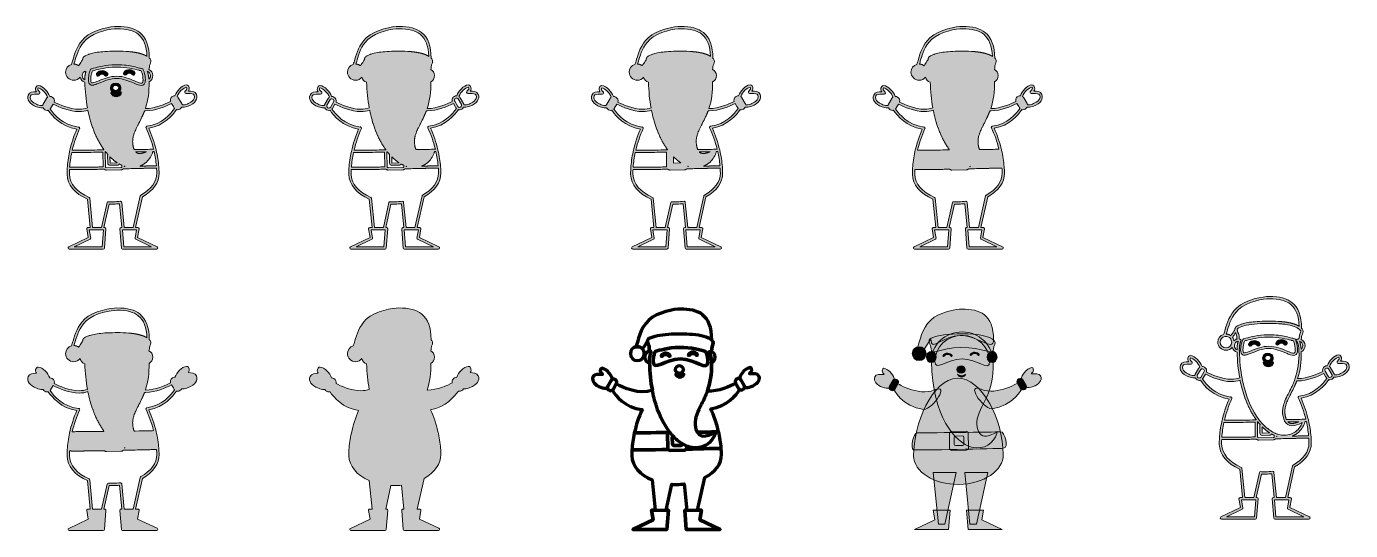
# Model space of a CAD drawing. Header units: inches. Extents: x 228 to 5960, y -2302 to -118.
import ezdxf

# ---------------------------------------------------------------- set-up
doc = ezdxf.new("R2010")
doc.units = ezdxf.units.IN
doc.header["$MEASUREMENT"] = 0
doc.layers.add('Layer 1', color=7, linetype='Continuous')

# ---------------------------------------------------------------- blocks, each defined once
blk = doc.blocks.new('block 3')
at = {"layer": 'Layer 1', "true_color": 0xfab587}
h = blk.add_hatch(color=31, dxfattribs=at)
h.dxf.hatch_style = 2
edge = h.paths.add_edge_path()
edge.add_spline(control_points=[(4430, -1550.7), (4430, -1564), (4420.5, -1574.8), (4408.8, -1574.8), (4397.2, -1574.8), (4387.7, -1564), (4387.7, -1550.7), (4387.7, -1537.4), (4397.2, -1526.6), (4408.8, -1526.6), (4420.5, -1526.6), (4430, -1537.4), (4430, -1550.7)], knot_values=[0, 0, 0, 0, 1, 1, 1, 2, 2, 2, 3, 3, 3, 4, 4, 4, 4], degree=3, periodic=1)
at = {"layer": 'Layer 1', "lineweight": 0}
blk.add_open_spline([(4430, -1550.7), (4430, -1564), (4420.5, -1574.8), (4408.8, -1574.8), (4397.2, -1574.8), (4387.7, -1564), (4387.7, -1550.7), (4387.7, -1537.4), (4397.2, -1526.6), (4408.8, -1526.6), (4420.5, -1526.6), (4430, -1537.4), (4430, -1550.7)], degree=3, knots=[0, 0, 0, 0, 1, 1, 1, 2, 2, 2, 3, 3, 3, 4, 4, 4, 4], dxfattribs=at)
blk = doc.blocks.new('block 4')
at = {"layer": 'Layer 1', "true_color": 0xfab587}
h = blk.add_hatch(color=31, dxfattribs=at)
h.dxf.hatch_style = 2
edge = h.paths.add_edge_path()
edge.add_spline(control_points=[(4166.6, -1550.7), (4166.6, -1564), (4157.2, -1574.8), (4145.5, -1574.8), (4133.9, -1574.8), (4124.4, -1564), (4124.4, -1550.7), (4124.4, -1537.4), (4133.9, -1526.6), (4145.5, -1526.6), (4157.2, -1526.6), (4166.6, -1537.4), (4166.6, -1550.7)], knot_values=[0, 0, 0, 0, 1, 1, 1, 2, 2, 2, 3, 3, 3, 4, 4, 4, 4], degree=3, periodic=1)
at = {"layer": 'Layer 1', "lineweight": 0}
blk.add_open_spline([(4166.6, -1550.7), (4166.6, -1564), (4157.2, -1574.8), (4145.5, -1574.8), (4133.9, -1574.8), (4124.4, -1564), (4124.4, -1550.7), (4124.4, -1537.4), (4133.9, -1526.6), (4145.5, -1526.6), (4157.2, -1526.6), (4166.6, -1537.4), (4166.6, -1550.7)], degree=3, knots=[0, 0, 0, 0, 1, 1, 1, 2, 2, 2, 3, 3, 3, 4, 4, 4, 4], dxfattribs=at)
blk = doc.blocks.new('block 5')
at = {"layer": 'Layer 1', "true_color": 0xec1c24}
h = blk.add_hatch(color=240, dxfattribs=at)
h.dxf.hatch_style = 2
edge = h.paths.add_edge_path()
edge.add_spline(control_points=[(3990.5, -1660.8), (3990.5, -1660.8), (3979, -1686), (3979, -1686), (3979, -1686), (4020.4, -1767.4), (4112.5, -1778.4), (4154.6, -1774.3), (4227.4, -1663.4), (4158.5, -1693.2), (4089.6, -1723.1), (3990.5, -1660.8), (3990.5, -1660.8)], knot_values=[0, 0, 0, 0, 1, 1, 1, 2, 2, 2, 3, 3, 3, 4, 4, 4, 4], degree=3, periodic=1)
at = {"layer": 'Layer 1', "lineweight": 0}
blk.add_open_spline([(3990.5, -1660.8), (3990.5, -1660.8), (3979, -1686), (3979, -1686), (3979, -1686), (4020.4, -1767.4), (4112.5, -1778.4), (4154.6, -1774.3), (4227.4, -1663.4), (4158.5, -1693.2), (4089.6, -1723.1), (3990.5, -1660.8), (3990.5, -1660.8)], degree=3, knots=[0, 0, 0, 0, 1, 1, 1, 2, 2, 2, 3, 3, 3, 4, 4, 4, 4], dxfattribs=at)
blk = doc.blocks.new('block 6')
at = {"layer": 'Layer 1', "true_color": 0x2d2932}
h = blk.add_hatch(color=250, dxfattribs=at)
h.dxf.hatch_style = 2
edge = h.paths.add_edge_path()
edge.add_spline(control_points=[(3984.2, -1670.6), (3977.4, -1684.4), (3957, -1690.6), (3933.9, -1681.3), (3910.8, -1671.9), (3892.9, -1655.9), (3900.7, -1636.7), (3906, -1623.7), (3926.3, -1626.4), (3941.4, -1625.6), (3944.7, -1625.4), (3924.5, -1615.4), (3934.9, -1600.9), (3938.9, -1595.2), (3954.1, -1602.4), (3965.5, -1613.8), (3983.1, -1631.4), (3992, -1654.8), (3984.2, -1670.6)], knot_values=[0, 0, 0, 0, 1, 1, 1, 2, 2, 2, 3, 3, 3, 4, 4, 4, 5, 5, 5, 6, 6, 6, 6], degree=3, periodic=1)
at = {"layer": 'Layer 1', "lineweight": 0}
blk.add_open_spline([(3984.2, -1670.6), (3977.4, -1684.4), (3957, -1690.6), (3933.9, -1681.3), (3910.8, -1671.9), (3892.9, -1655.9), (3900.7, -1636.7), (3906, -1623.7), (3926.3, -1626.4), (3941.4, -1625.6), (3944.7, -1625.4), (3924.5, -1615.4), (3934.9, -1600.9), (3938.9, -1595.2), (3954.1, -1602.4), (3965.5, -1613.8), (3983.1, -1631.4), (3992, -1654.8), (3984.2, -1670.6)], degree=3, knots=[0, 0, 0, 0, 1, 1, 1, 2, 2, 2, 3, 3, 3, 4, 4, 4, 5, 5, 5, 6, 6, 6, 6], dxfattribs=at)
blk = doc.blocks.new('block 7')
at = {"layer": 'Layer 1', "true_color": 0xf1f1f2}
h = blk.add_hatch(color=7, dxfattribs=at)
h.dxf.hatch_style = 2
edge = h.paths.add_edge_path()
edge.add_spline(control_points=[(3964.4, -1676.9), (3961, -1682.8), (3963.6, -1690.6), (3970.2, -1694.4), (3970.2, -1694.4), (3970.2, -1694.4), (3970.2, -1694.4), (3976.7, -1698.1), (3984.8, -1696.5), (3988.2, -1690.6), (3988.2, -1690.6), (4002.6, -1665.5), (4002.6, -1665.5), (4006, -1659.6), (4003.4, -1651.8), (3996.8, -1648), (3996.8, -1648), (3996.8, -1648), (3996.8, -1648), (3990.2, -1644.3), (3982.2, -1645.9), (3978.8, -1651.8), (3978.8, -1651.8), (3964.4, -1676.9), (3964.4, -1676.9)], knot_values=[0, 0, 0, 0, 1, 1, 1, 2, 2, 2, 3, 3, 3, 4, 4, 4, 5, 5, 5, 6, 6, 6, 7, 7, 7, 8, 8, 8, 8], degree=3, periodic=1)
at = {"layer": 'Layer 1', "lineweight": 0}
blk.add_open_spline([(3964.4, -1676.9), (3961, -1682.8), (3963.6, -1690.6), (3970.2, -1694.4), (3970.2, -1694.4), (3970.2, -1694.4), (3970.2, -1694.4), (3976.7, -1698.1), (3984.8, -1696.5), (3988.2, -1690.6), (3988.2, -1690.6), (4002.6, -1665.5), (4002.6, -1665.5), (4006, -1659.6), (4003.4, -1651.8), (3996.8, -1648), (3996.8, -1648), (3996.8, -1648), (3996.8, -1648), (3990.2, -1644.3), (3982.2, -1645.9), (3978.8, -1651.8), (3978.8, -1651.8), (3964.4, -1676.9), (3964.4, -1676.9)], degree=3, knots=[0, 0, 0, 0, 1, 1, 1, 2, 2, 2, 3, 3, 3, 4, 4, 4, 5, 5, 5, 6, 6, 6, 7, 7, 7, 8, 8, 8, 8], dxfattribs=at)
blk = doc.blocks.new('block 8')
at = {"layer": 'Layer 1', "true_color": 0xec1c24}
h = blk.add_hatch(color=240, dxfattribs=at)
h.dxf.hatch_style = 2
edge = h.paths.add_edge_path()
edge.add_spline(control_points=[(4457.1, -1972.5), (4458.2, -2042.6), (4372.1, -2100.9), (4264.9, -2102.5), (4157.6, -2104.1), (4069.9, -2048.5), (4068.8, -1978.3), (4066.8, -1842), (4150.7, -1643.8), (4258, -1642.2), (4365.2, -1640.6), (4454.8, -1820.2), (4457.1, -1972.5)], knot_values=[0, 0, 0, 0, 1, 1, 1, 2, 2, 2, 3, 3, 3, 4, 4, 4, 4], degree=3, periodic=1)
at = {"layer": 'Layer 1', "lineweight": 0}
blk.add_open_spline([(4457.1, -1972.5), (4458.2, -2042.6), (4372.1, -2100.9), (4264.9, -2102.5), (4157.6, -2104.1), (4069.9, -2048.5), (4068.8, -1978.3), (4066.8, -1842), (4150.7, -1643.8), (4258, -1642.2), (4365.2, -1640.6), (4454.8, -1820.2), (4457.1, -1972.5)], degree=3, knots=[0, 0, 0, 0, 1, 1, 1, 2, 2, 2, 3, 3, 3, 4, 4, 4, 4], dxfattribs=at)
blk = doc.blocks.new('block 9')
at = {"layer": 'Layer 1', "true_color": 0xec1c24}
h = blk.add_hatch(color=240, dxfattribs=at)
h.dxf.hatch_style = 2
h.paths.add_polyline_path([(4203.7, -2275.3), (4176, -2275.3), (4153.9, -2051.2), (4253.4, -2051.2)])
at = {"layer": 'Layer 1', "lineweight": 0}
blk.add_lwpolyline([(4203.7, -2275.3), (4176, -2275.3), (4153.9, -2051.2), (4253.4, -2051.2), (4203.7, -2275.3)], dxfattribs=at)
blk = doc.blocks.new('block 10')
at = {"layer": 'Layer 1', "true_color": 0xec1c24}
h = blk.add_hatch(color=240, dxfattribs=at)
h.dxf.hatch_style = 2
h.paths.add_polyline_path([(4340.4, -2275.3), (4312.7, -2275.3), (4290.6, -2051.2), (4390.2, -2051.2)])
at = {"layer": 'Layer 1', "lineweight": 0}
blk.add_lwpolyline([(4340.4, -2275.3), (4312.7, -2275.3), (4290.6, -2051.2), (4390.2, -2051.2), (4340.4, -2275.3)], dxfattribs=at)
blk = doc.blocks.new('block 11')
at = {"layer": 'Layer 1', "true_color": 0xec1c24}
h = blk.add_hatch(color=240, dxfattribs=at)
h.dxf.hatch_style = 2
edge = h.paths.add_edge_path()
edge.add_spline(control_points=[(4529.5, -1657.9), (4529.5, -1657.9), (4541, -1683), (4541, -1683), (4541, -1683), (4499.6, -1764.4), (4407.5, -1775.5), (4365.4, -1771.3), (4292.5, -1660.5), (4361.5, -1690.3), (4430.4, -1720.2), (4529.5, -1657.9), (4529.5, -1657.9)], knot_values=[0, 0, 0, 0, 1, 1, 1, 2, 2, 2, 3, 3, 3, 4, 4, 4, 4], degree=3, periodic=1)
at = {"layer": 'Layer 1', "lineweight": 0}
blk.add_open_spline([(4529.5, -1657.9), (4529.5, -1657.9), (4541, -1683), (4541, -1683), (4541, -1683), (4499.6, -1764.4), (4407.5, -1775.5), (4365.4, -1771.3), (4292.5, -1660.5), (4361.5, -1690.3), (4430.4, -1720.2), (4529.5, -1657.9), (4529.5, -1657.9)], degree=3, knots=[0, 0, 0, 0, 1, 1, 1, 2, 2, 2, 3, 3, 3, 4, 4, 4, 4], dxfattribs=at)
blk = doc.blocks.new('block 12')
at = {"layer": 'Layer 1', "true_color": 0x2d2932}
h = blk.add_hatch(color=250, dxfattribs=at)
h.dxf.hatch_style = 2
h.paths.add_polyline_path([(4356.2, -2297.5), (4451.7, -2297.5), (4363.6, -2255.4), (4370.8, -2214.5), (4297.8, -2214.5), (4304.3, -2297.5)])
at = {"layer": 'Layer 1', "lineweight": 0}
blk.add_lwpolyline([(4356.2, -2297.5), (4451.7, -2297.5), (4363.6, -2255.4), (4370.8, -2214.5), (4297.8, -2214.5), (4304.3, -2297.5), (4356.2, -2297.5)], dxfattribs=at)
blk = doc.blocks.new('block 13')
at = {"layer": 'Layer 1', "true_color": 0x2d2932}
h = blk.add_hatch(color=250, dxfattribs=at)
h.dxf.hatch_style = 2
h.paths.add_polyline_path([(4168.5, -2297.5), (4073, -2297.5), (4161.1, -2255.4), (4154, -2214.5), (4227, -2214.5), (4220.5, -2297.5)])
at = {"layer": 'Layer 1', "lineweight": 0}
blk.add_lwpolyline([(4168.5, -2297.5), (4073, -2297.5), (4161.1, -2255.4), (4154, -2214.5), (4227, -2214.5), (4220.5, -2297.5), (4168.5, -2297.5)], dxfattribs=at)
blk = doc.blocks.new('block 14')
at = {"layer": 'Layer 1', "true_color": 0x603813}
h = blk.add_hatch(color=39, dxfattribs=at)
h.dxf.hatch_style = 2
edge = h.paths.add_edge_path()
edge.add_spline(control_points=[(4456.7, -1946), (4429.4, -1946.7), (4082.4, -1955.8), (4068.4, -1951.9), (4054.4, -1947.9), (4067.3, -1879.3), (4084.3, -1879), (4101.3, -1878.8), (4424.5, -1876.4), (4444.5, -1874), (4464.5, -1871.7), (4484.1, -1945.3), (4456.7, -1946)], knot_values=[0, 0, 0, 0, 1, 1, 1, 2, 2, 2, 3, 3, 3, 4, 4, 4, 4], degree=3, periodic=1)
at = {"layer": 'Layer 1', "lineweight": 0}
blk.add_open_spline([(4456.7, -1946), (4429.4, -1946.7), (4082.4, -1955.8), (4068.4, -1951.9), (4054.4, -1947.9), (4067.3, -1879.3), (4084.3, -1879), (4101.3, -1878.8), (4424.5, -1876.4), (4444.5, -1874), (4464.5, -1871.7), (4484.1, -1945.3), (4456.7, -1946)], degree=3, knots=[0, 0, 0, 0, 1, 1, 1, 2, 2, 2, 3, 3, 3, 4, 4, 4, 4], dxfattribs=at)
blk = doc.blocks.new('block 15')
at = {"layer": 'Layer 1', "true_color": 0xf6921e}
h = blk.add_hatch(color=30, dxfattribs=at)
h.dxf.hatch_style = 2
edge = h.paths.add_edge_path()
edge.add_spline(control_points=[(4295.8, -1872.1), (4295.8, -1872.1), (4233.3, -1873), (4233.3, -1873), (4227.9, -1873.1), (4223.6, -1877.5), (4223.7, -1882.9), (4223.7, -1882.9), (4224.7, -1945.4), (4224.7, -1945.4), (4224.7, -1950.8), (4229.2, -1955.1), (4234.5, -1955), (4234.5, -1955), (4297, -1954), (4297, -1954), (4302.4, -1954), (4306.7, -1949.5), (4306.6, -1944.2), (4306.6, -1944.2), (4305.7, -1881.7), (4305.7, -1881.7), (4305.6, -1876.3), (4301.2, -1872), (4295.8, -1872.1)], knot_values=[0, 0, 0, 0, 1, 1, 1, 2, 2, 2, 3, 3, 3, 4, 4, 4, 5, 5, 5, 6, 6, 6, 7, 7, 7, 8, 8, 8, 8], degree=3, periodic=1)
edge = h.paths.add_edge_path()
edge.add_spline(control_points=[(4286.1, -1929), (4286.1, -1931.7), (4284, -1934), (4281.3, -1934), (4281.3, -1934), (4249.7, -1934.5), (4249.7, -1934.5), (4247, -1934.5), (4244.7, -1932.4), (4244.7, -1929.6), (4244.7, -1929.6), (4244.2, -1898.1), (4244.2, -1898.1), (4244.2, -1895.3), (4246.3, -1893.1), (4249, -1893.1), (4249, -1893.1), (4280.6, -1892.6), (4280.6, -1892.6), (4283.4, -1892.6), (4285.6, -1894.7), (4285.6, -1897.4), (4285.6, -1897.4), (4286.1, -1929), (4286.1, -1929)], knot_values=[0, 0, 0, 0, 1, 1, 1, 2, 2, 2, 3, 3, 3, 4, 4, 4, 5, 5, 5, 6, 6, 6, 7, 7, 7, 8, 8, 8, 8], degree=3, periodic=1)
at = {"layer": 'Layer 1', "lineweight": 0}
for points in [[(4295.8, -1872.1), (4295.8, -1872.1), (4233.3, -1873), (4233.3, -1873), (4227.9, -1873.1), (4223.6, -1877.5), (4223.7, -1882.9), (4223.7, -1882.9), (4224.7, -1945.4), (4224.7, -1945.4), (4224.7, -1950.8), (4229.2, -1955.1), (4234.5, -1955), (4234.5, -1955), (4297, -1954), (4297, -1954), (4302.4, -1954), (4306.7, -1949.5), (4306.6, -1944.2), (4306.6, -1944.2), (4305.7, -1881.7), (4305.7, -1881.7), (4305.6, -1876.3), (4301.2, -1872), (4295.8, -1872.1)], [(4286.1, -1929), (4286.1, -1931.7), (4284, -1934), (4281.3, -1934), (4281.3, -1934), (4249.7, -1934.5), (4249.7, -1934.5), (4247, -1934.5), (4244.7, -1932.4), (4244.7, -1929.6), (4244.7, -1929.6), (4244.2, -1898.1), (4244.2, -1898.1), (4244.2, -1895.3), (4246.3, -1893.1), (4249, -1893.1), (4249, -1893.1), (4280.6, -1892.6), (4280.6, -1892.6), (4283.4, -1892.6), (4285.6, -1894.7), (4285.6, -1897.4), (4285.6, -1897.4), (4286.1, -1929), (4286.1, -1929)]]:
    blk.add_open_spline(points, degree=3, knots=[0, 0, 0, 0, 1, 1, 1, 2, 2, 2, 3, 3, 3, 4, 4, 4, 5, 5, 5, 6, 6, 6, 7, 7, 7, 8, 8, 8, 8], dxfattribs=at)
blk = doc.blocks.new('block 16')
at = {"layer": 'Layer 1', "true_color": 0xf1f1f2}
h = blk.add_hatch(color=7, dxfattribs=at)
h.dxf.hatch_style = 2
edge = h.paths.add_edge_path()
edge.add_spline(control_points=[(4413.3, -1569.2), (4421.6, -1726.4), (4336.5, -1770.2), (4343.1, -1844.4), (4351.7, -1941.2), (4436.1, -1860.4), (4429.6, -1881.3), (4416.8, -1922.3), (4374.8, -1955), (4320, -1940.7), (4248.4, -1922.1), (4150, -1808), (4145.6, -1569.2), (4144.2, -1498.8), (4205.5, -1441.6), (4279.4, -1441.6), (4353.4, -1441.6), (4409.6, -1498.9), (4413.3, -1569.2)], knot_values=[0, 0, 0, 0, 1, 1, 1, 2, 2, 2, 3, 3, 3, 4, 4, 4, 5, 5, 5, 6, 6, 6, 6], degree=3, periodic=1)
at = {"layer": 'Layer 1', "lineweight": 0}
blk.add_open_spline([(4413.3, -1569.2), (4421.6, -1726.4), (4336.5, -1770.2), (4343.1, -1844.4), (4351.7, -1941.2), (4436.1, -1860.4), (4429.6, -1881.3), (4416.8, -1922.3), (4374.8, -1955), (4320, -1940.7), (4248.4, -1922.1), (4150, -1808), (4145.6, -1569.2), (4144.2, -1498.8), (4205.5, -1441.6), (4279.4, -1441.6), (4353.4, -1441.6), (4409.6, -1498.9), (4413.3, -1569.2)], degree=3, knots=[0, 0, 0, 0, 1, 1, 1, 2, 2, 2, 3, 3, 3, 4, 4, 4, 5, 5, 5, 6, 6, 6, 6], dxfattribs=at)
blk = doc.blocks.new('block 17')
at = {"layer": 'Layer 1', "true_color": 0xfab587}
h = blk.add_hatch(color=31, dxfattribs=at)
h.dxf.hatch_style = 2
edge = h.paths.add_edge_path()
edge.add_spline(control_points=[(4397.7, -1569.2), (4397.7, -1617.8), (4344.2, -1558.3), (4278.9, -1558.3), (4213.6, -1558.3), (4161.2, -1614.3), (4161.2, -1569.2), (4161.2, -1507), (4214.1, -1456.5), (4279.4, -1456.5), (4344.7, -1456.5), (4397.7, -1507), (4397.7, -1569.2)], knot_values=[0, 0, 0, 0, 1, 1, 1, 2, 2, 2, 3, 3, 3, 4, 4, 4, 4], degree=3, periodic=1)
at = {"layer": 'Layer 1', "lineweight": 0}
blk.add_open_spline([(4397.7, -1569.2), (4397.7, -1617.8), (4344.2, -1558.3), (4278.9, -1558.3), (4213.6, -1558.3), (4161.2, -1614.3), (4161.2, -1569.2), (4161.2, -1507), (4214.1, -1456.5), (4279.4, -1456.5), (4344.7, -1456.5), (4397.7, -1507), (4397.7, -1569.2)], degree=3, knots=[0, 0, 0, 0, 1, 1, 1, 2, 2, 2, 3, 3, 3, 4, 4, 4, 4], dxfattribs=at)
blk = doc.blocks.new('block 19')
at = {"layer": 'Layer 1', "true_color": 0xec1c24}
h = blk.add_hatch(color=240, dxfattribs=at)
h.dxf.hatch_style = 2
edge = h.paths.add_edge_path()
edge.add_spline(control_points=[(4415, -1476.9), (4415, -1528.7), (4345.6, -1456.6), (4270.9, -1456.6), (4196.3, -1456.6), (4144.6, -1528.7), (4144.6, -1476.9), (4144.6, -1463.5), (4126.4, -1502.7), (4111.1, -1519.1), (4095.7, -1535.5), (4082.6, -1514.5), (4086.5, -1505.5), (4097.7, -1479.5), (4101.8, -1430), (4142.9, -1390.5), (4179.8, -1355), (4253.9, -1342.5), (4279.8, -1342.5), (4354.5, -1342.5), (4415, -1364.5), (4415, -1476.9)], knot_values=[0, 0, 0, 0, 1, 1, 1, 2, 2, 2, 3, 3, 3, 4, 4, 4, 5, 5, 5, 6, 6, 6, 7, 7, 7, 7], degree=3, periodic=1)
at = {"layer": 'Layer 1', "lineweight": 0}
blk.add_open_spline([(4415, -1476.9), (4415, -1528.7), (4345.6, -1456.6), (4270.9, -1456.6), (4196.3, -1456.6), (4144.6, -1528.7), (4144.6, -1476.9), (4144.6, -1463.5), (4126.4, -1502.7), (4111.1, -1519.1), (4095.7, -1535.5), (4082.6, -1514.5), (4086.5, -1505.5), (4097.7, -1479.5), (4101.8, -1430), (4142.9, -1390.5), (4179.8, -1355), (4253.9, -1342.5), (4279.8, -1342.5), (4354.5, -1342.5), (4415, -1364.5), (4415, -1476.9)], degree=3, knots=[0, 0, 0, 0, 1, 1, 1, 2, 2, 2, 3, 3, 3, 4, 4, 4, 5, 5, 5, 6, 6, 6, 7, 7, 7, 7], dxfattribs=at)
blk = doc.blocks.new('block 20')
at = {"layer": 'Layer 1', "true_color": 0xf1f1f2}
h = blk.add_hatch(color=7, dxfattribs=at)
h.dxf.hatch_style = 2
edge = h.paths.add_edge_path()
edge.add_spline(control_points=[(4415, -1514.2), (4415, -1549.2), (4371.4, -1506.7), (4273.9, -1508.7), (4179.5, -1510.8), (4144.6, -1548.2), (4144.6, -1514.2), (4144.6, -1495.1), (4125.8, -1479.2), (4144.6, -1469.3), (4172.3, -1454.8), (4218.9, -1449.6), (4279.4, -1449.6), (4344.7, -1449.6), (4398.4, -1456.9), (4419.1, -1481.8), (4426.5, -1490.6), (4415, -1500.2), (4415, -1514.2)], knot_values=[0, 0, 0, 0, 1, 1, 1, 2, 2, 2, 3, 3, 3, 4, 4, 4, 5, 5, 5, 6, 6, 6, 6], degree=3, periodic=1)
at = {"layer": 'Layer 1', "lineweight": 0}
blk.add_open_spline([(4415, -1514.2), (4415, -1549.2), (4371.4, -1506.7), (4273.9, -1508.7), (4179.5, -1510.8), (4144.6, -1548.2), (4144.6, -1514.2), (4144.6, -1495.1), (4125.8, -1479.2), (4144.6, -1469.3), (4172.3, -1454.8), (4218.9, -1449.6), (4279.4, -1449.6), (4344.7, -1449.6), (4398.4, -1456.9), (4419.1, -1481.8), (4426.5, -1490.6), (4415, -1500.2), (4415, -1514.2)], degree=3, knots=[0, 0, 0, 0, 1, 1, 1, 2, 2, 2, 3, 3, 3, 4, 4, 4, 5, 5, 5, 6, 6, 6, 6], dxfattribs=at)
blk = doc.blocks.new('block 21')
at = {"layer": 'Layer 1', "true_color": 0xf1f1f2}
h = blk.add_hatch(color=7, dxfattribs=at)
h.dxf.hatch_style = 2
edge = h.paths.add_edge_path()
edge.add_spline(control_points=[(4122.6, -1535.6), (4122.6, -1552.2), (4109.2, -1565.7), (4092.6, -1565.7), (4075.9, -1565.7), (4062.5, -1552.2), (4062.5, -1535.6), (4062.5, -1519), (4075.9, -1505.5), (4092.6, -1505.5), (4109.2, -1505.5), (4122.6, -1519), (4122.6, -1535.6)], knot_values=[0, 0, 0, 0, 1, 1, 1, 2, 2, 2, 3, 3, 3, 4, 4, 4, 4], degree=3, periodic=1)
at = {"layer": 'Layer 1', "lineweight": 0}
blk.add_open_spline([(4122.6, -1535.6), (4122.6, -1552.2), (4109.2, -1565.7), (4092.6, -1565.7), (4075.9, -1565.7), (4062.5, -1552.2), (4062.5, -1535.6), (4062.5, -1519), (4075.9, -1505.5), (4092.6, -1505.5), (4109.2, -1505.5), (4122.6, -1519), (4122.6, -1535.6)], degree=3, knots=[0, 0, 0, 0, 1, 1, 1, 2, 2, 2, 3, 3, 3, 4, 4, 4, 4], dxfattribs=at)
blk = doc.blocks.new('block 18')
at = {"layer": 'Layer 1'}
for name in ['block 19', 'block 20', 'block 21']:
    blk.add_blockref(name, (0, 0), dxfattribs=at)
blk = doc.blocks.new('block 22')
at = {"layer": 'Layer 1', "true_color": 0x2d2932}
h = blk.add_hatch(color=250, dxfattribs=at)
h.dxf.hatch_style = 2
edge = h.paths.add_edge_path()
edge.add_spline(control_points=[(4535.8, -1667.7), (4542.6, -1681.4), (4563, -1687.7), (4586.1, -1678.4), (4609.2, -1669), (4627.1, -1653), (4619.3, -1633.8), (4614, -1620.7), (4593.7, -1623.4), (4578.6, -1622.6), (4575.3, -1622.4), (4595.5, -1612.5), (4585.1, -1597.9), (4581.1, -1592.3), (4565.9, -1599.5), (4554.5, -1610.9), (4536.9, -1628.5), (4528, -1651.9), (4535.8, -1667.7)], knot_values=[0, 0, 0, 0, 1, 1, 1, 2, 2, 2, 3, 3, 3, 4, 4, 4, 5, 5, 5, 6, 6, 6, 6], degree=3, periodic=1)
at = {"layer": 'Layer 1', "lineweight": 0}
blk.add_open_spline([(4535.8, -1667.7), (4542.6, -1681.4), (4563, -1687.7), (4586.1, -1678.4), (4609.2, -1669), (4627.1, -1653), (4619.3, -1633.8), (4614, -1620.7), (4593.7, -1623.4), (4578.6, -1622.6), (4575.3, -1622.4), (4595.5, -1612.5), (4585.1, -1597.9), (4581.1, -1592.3), (4565.9, -1599.5), (4554.5, -1610.9), (4536.9, -1628.5), (4528, -1651.9), (4535.8, -1667.7)], degree=3, knots=[0, 0, 0, 0, 1, 1, 1, 2, 2, 2, 3, 3, 3, 4, 4, 4, 5, 5, 5, 6, 6, 6, 6], dxfattribs=at)
blk = doc.blocks.new('block 23')
at = {"layer": 'Layer 1', "true_color": 0xf1f1f2}
h = blk.add_hatch(color=7, dxfattribs=at)
h.dxf.hatch_style = 2
edge = h.paths.add_edge_path()
edge.add_spline(control_points=[(4555.6, -1674), (4559, -1679.9), (4556.4, -1687.7), (4549.8, -1691.4), (4549.8, -1691.4), (4549.8, -1691.4), (4549.8, -1691.4), (4543.2, -1695.2), (4535.2, -1693.6), (4531.8, -1687.7), (4531.8, -1687.7), (4517.3, -1662.6), (4517.3, -1662.6), (4514, -1656.7), (4516.6, -1648.9), (4523.2, -1645.1), (4523.2, -1645.1), (4523.2, -1645.1), (4523.2, -1645.1), (4529.8, -1641.3), (4537.8, -1643), (4541.2, -1648.8), (4541.2, -1648.8), (4555.6, -1674), (4555.6, -1674)], knot_values=[0, 0, 0, 0, 1, 1, 1, 2, 2, 2, 3, 3, 3, 4, 4, 4, 5, 5, 5, 6, 6, 6, 7, 7, 7, 8, 8, 8, 8], degree=3, periodic=1)
at = {"layer": 'Layer 1', "lineweight": 0}
blk.add_open_spline([(4555.6, -1674), (4559, -1679.9), (4556.4, -1687.7), (4549.8, -1691.4), (4549.8, -1691.4), (4549.8, -1691.4), (4549.8, -1691.4), (4543.2, -1695.2), (4535.2, -1693.6), (4531.8, -1687.7), (4531.8, -1687.7), (4517.3, -1662.6), (4517.3, -1662.6), (4514, -1656.7), (4516.6, -1648.9), (4523.2, -1645.1), (4523.2, -1645.1), (4523.2, -1645.1), (4523.2, -1645.1), (4529.8, -1641.3), (4537.8, -1643), (4541.2, -1648.8), (4541.2, -1648.8), (4555.6, -1674), (4555.6, -1674)], degree=3, knots=[0, 0, 0, 0, 1, 1, 1, 2, 2, 2, 3, 3, 3, 4, 4, 4, 5, 5, 5, 6, 6, 6, 7, 7, 7, 8, 8, 8, 8], dxfattribs=at)
blk = doc.blocks.new('block 24')
at = {"layer": 'Layer 1', "true_color": 0x371b14}
h = blk.add_hatch(color=19, dxfattribs=at)
h.dxf.hatch_style = 2
edge = h.paths.add_edge_path()
edge.add_spline(control_points=[(4232.9, -1547.7), (4232, -1547.7), (4231.1, -1547.2), (4230.6, -1546.3), (4228.3, -1542.1), (4222.6, -1539.1), (4216.2, -1538.9), (4209.5, -1538.6), (4203.7, -1541.4), (4200.5, -1546.5), (4199.8, -1547.7), (4198.1, -1548.1), (4196.9, -1547.3), (4195.7, -1546.5), (4195.3, -1544.9), (4196.1, -1543.7), (4200.3, -1537.1), (4207.9, -1533.3), (4216.4, -1533.7), (4224.7, -1534), (4232.1, -1538), (4235.2, -1543.9), (4235.9, -1545.2), (4235.4, -1546.7), (4234.1, -1547.4), (4233.7, -1547.6), (4233.3, -1547.7), (4232.9, -1547.7)], knot_values=[0, 0, 0, 0, 1, 1, 1, 2, 2, 2, 3, 3, 3, 4, 4, 4, 5, 5, 5, 6, 6, 6, 7, 7, 7, 8, 8, 8, 9, 9, 9, 9], degree=3, periodic=1)
at = {"layer": 'Layer 1', "lineweight": 0}
blk.add_open_spline([(4232.9, -1547.7), (4232, -1547.7), (4231.1, -1547.2), (4230.6, -1546.3), (4228.3, -1542.1), (4222.6, -1539.1), (4216.2, -1538.9), (4209.5, -1538.6), (4203.7, -1541.4), (4200.5, -1546.5), (4199.8, -1547.7), (4198.1, -1548.1), (4196.9, -1547.3), (4195.7, -1546.5), (4195.3, -1544.9), (4196.1, -1543.7), (4200.3, -1537.1), (4207.9, -1533.3), (4216.4, -1533.7), (4224.7, -1534), (4232.1, -1538), (4235.2, -1543.9), (4235.9, -1545.2), (4235.4, -1546.7), (4234.1, -1547.4), (4233.7, -1547.6), (4233.3, -1547.7), (4232.9, -1547.7)], degree=3, knots=[0, 0, 0, 0, 1, 1, 1, 2, 2, 2, 3, 3, 3, 4, 4, 4, 5, 5, 5, 6, 6, 6, 7, 7, 7, 8, 8, 8, 9, 9, 9, 9], dxfattribs=at)
blk = doc.blocks.new('block 25')
at = {"layer": 'Layer 1', "true_color": 0x371b14}
h = blk.add_hatch(color=19, dxfattribs=at)
h.dxf.hatch_style = 2
edge = h.paths.add_edge_path()
edge.add_spline(control_points=[(4350.3, -1543.3), (4349.4, -1543.3), (4348.5, -1542.8), (4348, -1541.9), (4345.8, -1537.7), (4340, -1534.7), (4333.7, -1534.5), (4326.9, -1534.2), (4321.2, -1537), (4318, -1542.1), (4317.2, -1543.3), (4315.6, -1543.7), (4314.4, -1542.9), (4313.2, -1542.1), (4312.8, -1540.5), (4313.6, -1539.3), (4317.7, -1532.7), (4325.3, -1528.9), (4333.9, -1529.2), (4342.1, -1529.6), (4349.5, -1533.6), (4352.7, -1539.5), (4353.3, -1540.7), (4352.8, -1542.3), (4351.6, -1543), (4351.2, -1543.2), (4350.8, -1543.3), (4350.3, -1543.3)], knot_values=[0, 0, 0, 0, 1, 1, 1, 2, 2, 2, 3, 3, 3, 4, 4, 4, 5, 5, 5, 6, 6, 6, 7, 7, 7, 8, 8, 8, 9, 9, 9, 9], degree=3, periodic=1)
at = {"layer": 'Layer 1', "lineweight": 0}
blk.add_open_spline([(4350.3, -1543.3), (4349.4, -1543.3), (4348.5, -1542.8), (4348, -1541.9), (4345.8, -1537.7), (4340, -1534.7), (4333.7, -1534.5), (4326.9, -1534.2), (4321.2, -1537), (4318, -1542.1), (4317.2, -1543.3), (4315.6, -1543.7), (4314.4, -1542.9), (4313.2, -1542.1), (4312.8, -1540.5), (4313.6, -1539.3), (4317.7, -1532.7), (4325.3, -1528.9), (4333.9, -1529.2), (4342.1, -1529.6), (4349.5, -1533.6), (4352.7, -1539.5), (4353.3, -1540.7), (4352.8, -1542.3), (4351.6, -1543), (4351.2, -1543.2), (4350.8, -1543.3), (4350.3, -1543.3)], degree=3, knots=[0, 0, 0, 0, 1, 1, 1, 2, 2, 2, 3, 3, 3, 4, 4, 4, 5, 5, 5, 6, 6, 6, 7, 7, 7, 8, 8, 8, 9, 9, 9, 9], dxfattribs=at)
blk = doc.blocks.new('block 26')
at = {"layer": 'Layer 1', "true_color": 0xa64b41}
h = blk.add_hatch(color=15, dxfattribs=at)
h.dxf.hatch_style = 2
edge = h.paths.add_edge_path()
edge.add_spline(control_points=[(4292.3, -1604.1), (4292.3, -1612.8), (4284.3, -1619.9), (4274.4, -1619.9), (4264.4, -1619.9), (4256.4, -1612.8), (4256.4, -1604.1), (4256.4, -1595.4), (4264.4, -1588.3), (4274.4, -1588.3), (4284.3, -1588.3), (4292.3, -1595.4), (4292.3, -1604.1)], knot_values=[0, 0, 0, 0, 1, 1, 1, 2, 2, 2, 3, 3, 3, 4, 4, 4, 4], degree=3, periodic=1)
at = {"layer": 'Layer 1', "lineweight": 0}
blk.add_open_spline([(4292.3, -1604.1), (4292.3, -1612.8), (4284.3, -1619.9), (4274.4, -1619.9), (4264.4, -1619.9), (4256.4, -1612.8), (4256.4, -1604.1), (4256.4, -1595.4), (4264.4, -1588.3), (4274.4, -1588.3), (4284.3, -1588.3), (4292.3, -1595.4), (4292.3, -1604.1)], degree=3, knots=[0, 0, 0, 0, 1, 1, 1, 2, 2, 2, 3, 3, 3, 4, 4, 4, 4], dxfattribs=at)
blk = doc.blocks.new('block 27')
at = {"layer": 'Layer 1', "true_color": 0xd0d2d3}
h = blk.add_hatch(color=254, dxfattribs=at)
h.dxf.hatch_style = 2
edge = h.paths.add_edge_path()
edge.add_spline(control_points=[(4276.4, -1631.3), (4269.2, -1631.3), (4262.9, -1628.8), (4258.9, -1625), (4260.6, -1632.1), (4267.8, -1637.5), (4276.4, -1637.5), (4285.1, -1637.5), (4292.3, -1632.1), (4294, -1625), (4290, -1628.8), (4283.6, -1631.3), (4276.4, -1631.3)], knot_values=[0, 0, 0, 0, 1, 1, 1, 2, 2, 2, 3, 3, 3, 4, 4, 4, 4], degree=3, periodic=1)
at = {"layer": 'Layer 1', "lineweight": 0}
blk.add_open_spline([(4276.4, -1631.3), (4269.2, -1631.3), (4262.9, -1628.8), (4258.9, -1625), (4260.6, -1632.1), (4267.8, -1637.5), (4276.4, -1637.5), (4285.1, -1637.5), (4292.3, -1632.1), (4294, -1625), (4290, -1628.8), (4283.6, -1631.3), (4276.4, -1631.3)], degree=3, knots=[0, 0, 0, 0, 1, 1, 1, 2, 2, 2, 3, 3, 3, 4, 4, 4, 4], dxfattribs=at)
blk = doc.blocks.new('block 28')
at = {"layer": 'Layer 1', "true_color": 0xdd6658}
h = blk.add_hatch(color=13, dxfattribs=at)
h.dxf.hatch_style = 2
edge = h.paths.add_edge_path()
edge.add_spline(control_points=[(4256.7, -1606.7), (4258.1, -1614.2), (4265.5, -1619.9), (4274.4, -1619.9), (4283.3, -1619.9), (4290.6, -1614.2), (4292, -1606.7), (4292, -1606.7), (4286.6, -1599.8), (4274.4, -1599.8), (4262.1, -1599.8), (4256.7, -1606.7), (4256.7, -1606.7)], knot_values=[0, 0, 0, 0, 1, 1, 1, 2, 2, 2, 3, 3, 3, 4, 4, 4, 4], degree=3, periodic=1)
at = {"layer": 'Layer 1', "lineweight": 0}
blk.add_open_spline([(4256.7, -1606.7), (4258.1, -1614.2), (4265.5, -1619.9), (4274.4, -1619.9), (4283.3, -1619.9), (4290.6, -1614.2), (4292, -1606.7), (4292, -1606.7), (4286.6, -1599.8), (4274.4, -1599.8), (4262.1, -1599.8), (4256.7, -1606.7), (4256.7, -1606.7)], degree=3, knots=[0, 0, 0, 0, 1, 1, 1, 2, 2, 2, 3, 3, 3, 4, 4, 4, 4], dxfattribs=at)
blk = doc.blocks.new('block 2')
at = {"layer": 'Layer 1'}
for name in ['block 18', 'block 16', 'block 17', 'block 4', 'block 24', 'block 25', 'block 3', 'block 6', 'block 26', 'block 28', 'block 22', 'block 7', 'block 5', 'block 8', 'block 27', 'block 11', 'block 23', 'block 14', 'block 15', 'block 9', 'block 10', 'block 13', 'block 12']:
    blk.add_blockref(name, (0, 0), dxfattribs=at)
blk = doc.blocks.new('block 30')
at = {"layer": 'Layer 1', "color": 140, "lineweight": 70, "true_color": 0x00aeef}
blk.add_open_spline([(3210, -1550.7), (3210, -1562.2), (3202.9, -1571.8), (3193.5, -1574.2), (3193.5, -1572.6), (3193.4, -1570.9), (3193.3, -1569.2), (3192.5, -1554.8), (3189.6, -1541), (3184.7, -1528.1), (3183.8, -1528.1), (3182.8, -1528.1), (3181.7, -1528), (3182.6, -1527.7), (3183.4, -1527.4), (3184.4, -1527.2), (3185.8, -1526.8), (3187.3, -1526.6), (3188.9, -1526.6), (3189.3, -1526.6), (3189.7, -1526.6), (3190.1, -1526.6), (3201.2, -1527.4), (3210, -1537.9), (3210, -1550.7)], degree=3, knots=[0, 0, 0, 0, 1, 1, 1, 2, 2, 2, 3, 3, 3, 4, 4, 4, 5, 5, 5, 6, 6, 6, 7, 7, 7, 8, 8, 8, 8], dxfattribs=at)
blk = doc.blocks.new('block 31')
at = {"layer": 'Layer 1', "color": 140, "lineweight": 70, "true_color": 0x00aeef}
blk.add_open_spline([(2932.1, -1528.1), (2927.6, -1541), (2925.3, -1554.8), (2925.6, -1569.2), (2925.6, -1571.1), (2925.6, -1573), (2925.7, -1574.8), (2925.7, -1574.8), (2925.5, -1574.8), (2925.5, -1574.8), (2913.9, -1574.8), (2904.4, -1564), (2904.4, -1550.7), (2904.4, -1537.4), (2913.9, -1526.6), (2925.5, -1526.6), (2926.8, -1526.6), (2927.9, -1526.7), (2929.1, -1527), (2929.1, -1527), (2929.1, -1527), (2929.1, -1527), (2930.2, -1527.2), (2931.2, -1527.5), (2932.2, -1527.8), (2932.2, -1527.8), (2932.2, -1527.9), (2932.2, -1527.9), (2932.6, -1528), (2932.9, -1528.1), (2933.3, -1528.3), (2932.9, -1528.2), (2932.5, -1528.2), (2932.1, -1528.1)], degree=3, knots=[0, 0, 0, 0, 1, 1, 1, 2, 2, 2, 3, 3, 3, 4, 4, 4, 5, 5, 5, 6, 6, 6, 7, 7, 7, 8, 8, 8, 9, 9, 9, 10, 10, 10, 11, 11, 11, 11], dxfattribs=at)
blk = doc.blocks.new('block 32')
at = {"layer": 'Layer 1', "color": 140, "lineweight": 70, "true_color": 0x00aeef}
for points, knots in [([(2782.6, -1665.5), (2782.6, -1665.5), (2781.6, -1667.2), (2781.6, -1667.2), (2781.6, -1667.2), (2768.2, -1690.6), (2768.2, -1690.6), (2767.2, -1692.4), (2765.8, -1693.7), (2764.1, -1694.7), (2762.2, -1695.8), (2760, -1696.4), (2757.6, -1696.4), (2755.1, -1696.4), (2752.6, -1695.7), (2750.2, -1694.4), (2746.4, -1692.2), (2743.9, -1688.7), (2743.2, -1685), (2743.2, -1685), (2743.2, -1685), (2743.2, -1685), (2742.6, -1682.3), (2742.9, -1679.4), (2744.4, -1676.9), (2744.4, -1676.9), (2758.8, -1651.8), (2758.8, -1651.8), (2760.3, -1649.2), (2762.7, -1647.4), (2765.5, -1646.6), (2766.7, -1646.2), (2768, -1646), (2769.4, -1646), (2771.9, -1646), (2774.4, -1646.7), (2776.8, -1648.1), (2783.4, -1651.8), (2786, -1659.6), (2782.6, -1665.5)], [0, 0, 0, 0, 1, 1, 1, 2, 2, 2, 3, 3, 3, 4, 4, 4, 5, 5, 5, 6, 6, 6, 7, 7, 7, 8, 8, 8, 9, 9, 9, 10, 10, 10, 11, 11, 11, 12, 12, 12, 13, 13, 13, 13]), ([(3011, -1873.4), (3008.5, -1874), (3006.4, -1875.6), (3005.1, -1877.7), (2934.1, -1878.4), (2871.5, -1878.9), (2864.3, -1879), (2862.7, -1879), (2861.1, -1879.7), (2859.6, -1880.9), (2867.2, -1845.8), (2878.8, -1810.6), (2893.5, -1778.3), (2893.1, -1778.4), (2892.8, -1778.4), (2892.5, -1778.4), (2819.1, -1769.6), (2777.8, -1716), (2764.1, -1694.7), (2765.8, -1693.7), (2767.2, -1692.4), (2768.2, -1690.6), (2768.2, -1690.6), (2781.6, -1667.2), (2781.6, -1667.2), (2809.3, -1682.2), (2882.9, -1716.7), (2937.7, -1693.6), (2938.2, -1696.3), (2938.8, -1699), (2939.3, -1701.6), (2941.8, -1713.9), (2944.6, -1725.7), (2947.6, -1736.9), (2963.3, -1795.3), (2986, -1840.4), (3011, -1873.4)], [0, 0, 0, 0, 1, 1, 1, 2, 2, 2, 3, 3, 3, 4, 4, 4, 5, 5, 5, 6, 6, 6, 7, 7, 7, 8, 8, 8, 9, 9, 9, 10, 10, 10, 11, 11, 11, 12, 12, 12, 12])]:
    blk.add_open_spline(points, degree=3, knots=knots, dxfattribs=at)
blk = doc.blocks.new('block 33')
at = {"layer": 'Layer 1', "color": 140, "lineweight": 70, "true_color": 0x00aeef}
blk.add_open_spline([(2765.5, -1646.6), (2762.7, -1647.4), (2760.3, -1649.2), (2758.8, -1651.8), (2758.8, -1651.8), (2744.4, -1676.9), (2744.4, -1676.9), (2742.9, -1679.4), (2742.6, -1682.3), (2743.2, -1685), (2743.2, -1685), (2743.2, -1685), (2743.2, -1685), (2734.7, -1686.6), (2724.6, -1685.6), (2713.9, -1681.3), (2690.9, -1671.9), (2672.9, -1655.9), (2680.7, -1636.7), (2686, -1623.7), (2706.3, -1626.4), (2721.4, -1625.6), (2724.7, -1625.4), (2704.5, -1615.4), (2714.9, -1600.9), (2718.9, -1595.2), (2734.1, -1602.4), (2745.5, -1613.8), (2755.4, -1623.7), (2762.5, -1635.4), (2765.5, -1646.6)], degree=3, knots=[0, 0, 0, 0, 1, 1, 1, 2, 2, 2, 3, 3, 3, 4, 4, 4, 5, 5, 5, 6, 6, 6, 7, 7, 7, 8, 8, 8, 9, 9, 9, 10, 10, 10, 10], dxfattribs=at)
blk = doc.blocks.new('block 34')
at = {"layer": 'Layer 1', "color": 140, "lineweight": 70, "true_color": 0x00aeef}
blk.add_open_spline([(3237.1, -1972.5), (3237.7, -2012.7), (3209.6, -2049.1), (3165.4, -2073), (3165.4, -2073), (3133.9, -2214.5), (3133.9, -2214.5), (3133.9, -2214.5), (3086.7, -2214.5), (3086.7, -2214.5), (3086.7, -2214.5), (3075.5, -2100.4), (3075.5, -2100.4), (3065.5, -2101.6), (3055.3, -2102.3), (3044.9, -2102.5), (3037.2, -2102.6), (3029.6, -2102.4), (3022.2, -2101.9), (3022.2, -2101.9), (2997.2, -2214.5), (2997.2, -2214.5), (2997.2, -2214.5), (2950, -2214.5), (2950, -2214.5), (2950, -2214.5), (2937, -2082.8), (2937, -2082.8), (2884.4, -2060.8), (2849.5, -2022.4), (2848.8, -1978.3), (2848.7, -1969.8), (2848.9, -1961), (2849.4, -1952.1), (2860.2, -1953.6), (2929.5, -1952.7), (3006.8, -1951.3), (3008.6, -1953.6), (3011.4, -1955), (3014.5, -1955), (3014.5, -1955), (3077, -1954), (3077, -1954), (3080.4, -1954), (3083.3, -1952.3), (3085, -1949.7), (3157.8, -1948.1), (3222.4, -1946.4), (3235.9, -1946.1), (3236.6, -1954.9), (3237, -1963.7), (3237.1, -1972.5)], degree=3, knots=[0, 0, 0, 0, 1, 1, 1, 2, 2, 2, 3, 3, 3, 4, 4, 4, 5, 5, 5, 6, 6, 6, 7, 7, 7, 8, 8, 8, 9, 9, 9, 10, 10, 10, 11, 11, 11, 12, 12, 12, 13, 13, 13, 14, 14, 14, 15, 15, 15, 16, 16, 16, 17, 17, 17, 17], dxfattribs=at)
blk = doc.blocks.new('block 35')
at = {"layer": 'Layer 1', "color": 140, "lineweight": 70, "true_color": 0x00aeef}
blk.add_open_spline([(3190.2, -1775.1), (3204.8, -1805.7), (3216.5, -1839.4), (3224.6, -1874), (3224.6, -1874), (3224.6, -1874), (3224.6, -1874), (3218.1, -1874.8), (3180.2, -1875.6), (3131.2, -1876.2), (3127.2, -1868.8), (3124.3, -1858.5), (3123.1, -1844.4), (3120.2, -1812.5), (3134.3, -1786.3), (3150.6, -1754.2), (3154.9, -1745.9), (3159.3, -1737.2), (3163.6, -1727.9), (3167.8, -1718.6), (3172, -1708.8), (3175.8, -1698.2), (3223.9, -1701.1), (3276, -1676.4), (3298.4, -1664.3), (3298.4, -1664.3), (3311.8, -1687.7), (3311.8, -1687.7), (3312.8, -1689.4), (3314.2, -1690.8), (3315.9, -1691.8), (3302.4, -1712.8), (3261.9, -1765.4), (3190.2, -1775.1)], degree=3, knots=[0, 0, 0, 0, 1, 1, 1, 2, 2, 2, 3, 3, 3, 4, 4, 4, 5, 5, 5, 6, 6, 6, 7, 7, 7, 8, 8, 8, 9, 9, 9, 10, 10, 10, 11, 11, 11, 11], dxfattribs=at)
blk = doc.blocks.new('block 36')
at = {"layer": 'Layer 1', "color": 140, "lineweight": 70, "true_color": 0x00aeef}
blk.add_lwpolyline([(3231.7, -2297.5), (3084.3, -2297.5), (3077.8, -2214.5), (3150.8, -2214.5), (3143.6, -2255.4), (3231.7, -2297.5)], dxfattribs=at)
blk = doc.blocks.new('block 37')
at = {"layer": 'Layer 1', "color": 140, "lineweight": 70, "true_color": 0x00aeef}
blk.add_lwpolyline([(3007, -2214.5), (3000.5, -2297.5), (2853, -2297.5), (2941.1, -2255.4), (2933.9, -2214.5), (3007, -2214.5)], dxfattribs=at)
blk = doc.blocks.new('block 38')
at = {"layer": 'Layer 1', "color": 140, "lineweight": 70, "true_color": 0x00aeef}
for points, knots in [([(3006.8, -1951.3), (2929.5, -1952.7), (2860.2, -1953.6), (2849.4, -1952.1), (2850.8, -1929.1), (2854.2, -1905.1), (2859.6, -1880.9), (2861.1, -1879.7), (2862.7, -1879), (2864.3, -1879), (2871.5, -1878.9), (2934.1, -1878.4), (3005.1, -1877.7), (3004.2, -1879.2), (3003.7, -1881), (3003.7, -1882.9), (3003.7, -1882.9), (3004.6, -1945.4), (3004.6, -1945.4), (3004.7, -1947.6), (3005.5, -1949.7), (3006.8, -1951.3)], [0, 0, 0, 0, 1, 1, 1, 2, 2, 2, 3, 3, 3, 4, 4, 4, 5, 5, 5, 6, 6, 6, 7, 7, 7, 7]), ([(3085, -1949.7), (3086, -1948.1), (3086.6, -1946.2), (3086.6, -1944.2), (3086.6, -1944.2), (3086.5, -1936.2), (3086.5, -1936.2), (3091.1, -1938.1), (3095.6, -1939.6), (3100, -1940.7), (3154.8, -1955), (3196.8, -1922.3), (3209.6, -1881.3), (3215.2, -1863.4), (3154.4, -1919.8), (3131.2, -1876.2), (3180.2, -1875.6), (3218.1, -1874.8), (3224.6, -1874), (3224.6, -1874), (3224.6, -1874), (3224.6, -1874), (3230.1, -1897.9), (3234, -1922.2), (3235.9, -1946.1), (3222.4, -1946.4), (3157.8, -1948.1), (3085, -1949.7)], [0, 0, 0, 0, 1, 1, 1, 2, 2, 2, 3, 3, 3, 4, 4, 4, 5, 5, 5, 6, 6, 6, 7, 7, 7, 8, 8, 8, 9, 9, 9, 9]), ([(3066.1, -1929), (3066.1, -1931.7), (3064, -1934), (3061.3, -1934), (3061.3, -1934), (3029.7, -1934.5), (3029.7, -1934.5), (3026.9, -1934.5), (3024.7, -1932.4), (3024.7, -1929.6), (3024.7, -1929.6), (3024.2, -1898.1), (3024.2, -1898.1), (3024.2, -1895.8), (3025.6, -1893.9), (3027.7, -1893.3), (3040.3, -1906.9), (3053.3, -1917.6), (3066.1, -1925.6), (3066.1, -1925.6), (3066.1, -1929), (3066.1, -1929)], [0, 0, 0, 0, 1, 1, 1, 2, 2, 2, 3, 3, 3, 4, 4, 4, 5, 5, 5, 6, 6, 6, 7, 7, 7, 7])]:
    blk.add_open_spline(points, degree=3, knots=knots, dxfattribs=at)
blk = doc.blocks.new('block 39')
at = {"layer": 'Layer 1', "color": 140, "lineweight": 70, "true_color": 0x00aeef}
blk.add_open_spline([(3086.6, -1944.2), (3086.6, -1946.2), (3086, -1948.1), (3085, -1949.7), (3083.3, -1952.3), (3080.4, -1954), (3077, -1954), (3077, -1954), (3014.5, -1955), (3014.5, -1955), (3011.4, -1955), (3008.6, -1953.6), (3006.8, -1951.3), (3005.5, -1949.7), (3004.7, -1947.6), (3004.6, -1945.4), (3004.6, -1945.4), (3003.7, -1882.9), (3003.7, -1882.9), (3003.7, -1881), (3004.2, -1879.2), (3005.1, -1877.7), (3006.4, -1875.6), (3008.5, -1874), (3011, -1873.4), (3012.1, -1874.8), (3013.2, -1876.2), (3014.3, -1877.6), (3018.7, -1883.2), (3023.2, -1888.4), (3027.7, -1893.3), (3025.6, -1893.9), (3024.2, -1895.8), (3024.2, -1898.1), (3024.2, -1898.1), (3024.7, -1929.6), (3024.7, -1929.6), (3024.7, -1932.4), (3026.9, -1934.5), (3029.7, -1934.5), (3029.7, -1934.5), (3061.3, -1934), (3061.3, -1934), (3064, -1934), (3066.1, -1931.7), (3066.1, -1929), (3066.1, -1929), (3066.1, -1925.6), (3066.1, -1925.6), (3073, -1929.9), (3079.8, -1933.5), (3086.5, -1936.2), (3086.5, -1936.2), (3086.6, -1944.2), (3086.6, -1944.2)], degree=3, knots=[0, 0, 0, 0, 1, 1, 1, 2, 2, 2, 3, 3, 3, 4, 4, 4, 5, 5, 5, 6, 6, 6, 7, 7, 7, 8, 8, 8, 9, 9, 9, 10, 10, 10, 11, 11, 11, 12, 12, 12, 13, 13, 13, 14, 14, 14, 15, 15, 15, 16, 16, 16, 17, 17, 17, 18, 18, 18, 18], dxfattribs=at)
blk = doc.blocks.new('block 41')
at = {"layer": 'Layer 1', "color": 140, "lineweight": 70, "true_color": 0x00aeef}
for points, knots in [([(3131.2, -1876.2), (3127.2, -1868.8), (3124.3, -1858.5), (3123.1, -1844.4), (3120.2, -1812.5), (3134.3, -1786.3), (3150.6, -1754.2), (3154.9, -1745.9), (3159.3, -1737.2), (3163.6, -1727.9), (3167.8, -1718.6), (3172, -1708.8), (3175.8, -1698.2), (3187.4, -1665.9), (3195.7, -1626.4), (3193.5, -1574.2), (3193.5, -1572.6), (3193.4, -1570.9), (3193.3, -1569.2), (3192.5, -1554.8), (3189.6, -1541), (3184.7, -1528.1), (3183.8, -1528.1), (3182.8, -1528.1), (3181.7, -1528), (3182.6, -1527.7), (3183.4, -1527.4), (3184.4, -1527.2), (3185.8, -1526.8), (3187.3, -1526.6), (3188.9, -1526.6), (3189.3, -1526.6), (3189.7, -1526.6), (3190.1, -1526.6), (3193.4, -1524.8), (3195, -1520.9), (3195, -1514.2), (3195, -1500.2), (3206.5, -1490.6), (3199.1, -1481.8), (3197.9, -1480.3), (3196.5, -1478.8), (3195, -1477.4), (3178.6, -1462.3), (3148.5, -1454.7), (3110.7, -1451.5), (3110.7, -1451.5), (3110.7, -1451.5), (3110.6, -1451.5), (3094.8, -1450.2), (3077.6, -1449.6), (3059.4, -1449.6), (3041.1, -1449.6), (3024, -1450.1), (3008.4, -1451.2), (2972.4, -1453.6), (2943.9, -1459.2), (2924.6, -1469.3), (2917.7, -1473), (2915.9, -1477.4), (2916.3, -1482.5), (2917.1, -1491.3), (2924.6, -1502.1), (2924.6, -1514.2), (2924.6, -1521.1), (2926, -1525.1), (2929.1, -1527), (2929.1, -1527), (2929.1, -1527), (2929.1, -1527), (2930.2, -1527.2), (2931.2, -1527.5), (2932.2, -1527.8), (2932.2, -1527.8), (2932.2, -1527.9), (2932.2, -1527.9), (2932.6, -1528), (2932.9, -1528.1), (2933.3, -1528.3), (2932.9, -1528.2), (2932.5, -1528.2), (2932.1, -1528.1), (2927.6, -1541), (2925.3, -1554.8), (2925.6, -1569.2), (2925.6, -1571.1), (2925.6, -1573), (2925.7, -1574.8), (2926.8, -1618.6), (2931.1, -1658.1), (2937.7, -1693.6), (2938.2, -1696.3), (2938.8, -1699), (2939.3, -1701.6), (2941.8, -1713.9), (2944.6, -1725.7), (2947.6, -1736.9), (2963.3, -1795.3), (2986, -1840.4), (3011, -1873.4), (3012.1, -1874.8), (3013.2, -1876.2), (3014.3, -1877.6), (3018.7, -1883.2), (3023.2, -1888.4), (3027.7, -1893.3), (3040.3, -1906.9), (3053.3, -1917.6), (3066.1, -1925.6), (3073, -1929.9), (3079.8, -1933.5), (3086.5, -1936.2), (3091.1, -1938.1), (3095.6, -1939.6), (3100, -1940.7), (3154.8, -1955), (3196.8, -1922.3), (3209.6, -1881.3), (3215.2, -1863.4), (3154.4, -1919.8), (3131.2, -1876.2)], [0, 0, 0, 0, 1, 1, 1, 2, 2, 2, 3, 3, 3, 4, 4, 4, 5, 5, 5, 6, 6, 6, 7, 7, 7, 8, 8, 8, 9, 9, 9, 10, 10, 10, 11, 11, 11, 12, 12, 12, 13, 13, 13, 14, 14, 14, 15, 15, 15, 16, 16, 16, 17, 17, 17, 18, 18, 18, 19, 19, 19, 20, 20, 20, 21, 21, 21, 22, 22, 22, 23, 23, 23, 24, 24, 24, 25, 25, 25, 26, 26, 26, 27, 27, 27, 28, 28, 28, 29, 29, 29, 30, 30, 30, 31, 31, 31, 32, 32, 32, 33, 33, 33, 34, 34, 34, 35, 35, 35, 36, 36, 36, 37, 37, 37, 38, 38, 38, 39, 39, 39, 40, 40, 40, 40]), ([(3058.9, -1558.3), (2993.6, -1558.3), (2941.2, -1614.3), (2941.2, -1569.2), (2941.2, -1568.4), (2941.2, -1567.6), (2941.2, -1566.8), (2941.4, -1558), (2942.7, -1549.4), (2944.9, -1541.1), (2946.3, -1535.9), (2948.1, -1530.8), (2950.2, -1525.9), (2970.5, -1520.8), (3003.9, -1509.8), (3053.9, -1508.8), (3108.3, -1507.6), (3145.9, -1520.3), (3168.5, -1525.7), (3170, -1529), (3171.2, -1532.3), (3172.3, -1535.7), (3175.8, -1546.3), (3177.7, -1557.6), (3177.7, -1569.2), (3177.7, -1569.9), (3177.6, -1570.5), (3177.6, -1571.1), (3176.2, -1616.2), (3123.4, -1558.3), (3058.9, -1558.3)], [0, 0, 0, 0, 1, 1, 1, 2, 2, 2, 3, 3, 3, 4, 4, 4, 5, 5, 5, 6, 6, 6, 7, 7, 7, 8, 8, 8, 9, 9, 9, 10, 10, 10, 10]), ([(3037.7, -1610), (3037.6, -1609.8), (3037.5, -1609.5), (3037.4, -1609.3), (3037.3, -1609.1), (3037.3, -1609), (3037.2, -1608.8), (3037.2, -1608.7), (3037.1, -1608.6), (3037.1, -1608.6), (3037.1, -1608.4), (3037, -1608.2), (3037, -1608), (3036.9, -1607.8), (3036.8, -1607.6), (3036.8, -1607.4), (3036.8, -1607.2), (3036.7, -1607.1), (3036.7, -1606.9), (3036.6, -1606.7), (3036.6, -1606.5), (3036.6, -1606.3), (3036.5, -1606.1), (3036.5, -1605.8), (3036.5, -1605.6), (3036.4, -1605.4), (3036.4, -1605.2), (3036.4, -1605.1), (3036.4, -1604.7), (3036.4, -1604.4), (3036.4, -1604.1), (3036.4, -1595.4), (3044.4, -1588.3), (3054.4, -1588.3), (3064.3, -1588.3), (3072.3, -1595.4), (3072.3, -1604.1), (3072.3, -1604.4), (3072.3, -1604.7), (3072.3, -1605), (3072.3, -1605.2), (3072.3, -1605.4), (3072.3, -1605.6), (3072.2, -1606.1), (3072.1, -1606.6), (3072, -1607.1), (3072, -1607.3), (3071.9, -1607.5), (3071.9, -1607.6), (3071.8, -1608), (3071.7, -1608.4), (3071.5, -1608.8), (3071.5, -1608.9), (3071.4, -1609.1), (3071.4, -1609.2), (3071.3, -1609.4), (3071.2, -1609.6), (3071.1, -1609.8), (3071, -1610.1), (3070.8, -1610.4), (3070.6, -1610.8), (3070.6, -1610.9), (3070.6, -1610.9), (3070.5, -1611), (3070.4, -1611.2), (3070.3, -1611.4), (3070.2, -1611.6), (3070.1, -1611.8), (3069.9, -1612), (3069.8, -1612.2), (3069.6, -1612.4), (3069.5, -1612.6), (3069.3, -1612.8), (3069.3, -1612.8), (3069.3, -1612.9), (3069.2, -1612.9), (3069.2, -1613), (3069.1, -1613.1), (3069.1, -1613.2), (3068.9, -1613.3), (3068.8, -1613.5), (3068.6, -1613.7), (3068.5, -1613.8), (3068.4, -1614), (3068.2, -1614.1), (3068.1, -1614.2), (3068, -1614.4), (3067.8, -1614.5), (3067.7, -1614.7), (3067.5, -1614.9), (3067.3, -1615), (3067.1, -1615.2), (3066.9, -1615.4), (3066.7, -1615.5), (3066.5, -1615.7), (3066.3, -1615.9), (3066.1, -1616), (3065.9, -1616.2), (3065.7, -1616.3), (3065.5, -1616.5), (3065.2, -1616.6), (3065, -1616.8), (3064.8, -1616.9), (3064.6, -1617.1), (3064.4, -1617.2), (3064.1, -1617.3), (3063.9, -1617.4), (3063.7, -1617.6), (3063.5, -1617.7), (3062.6, -1618.2), (3061.6, -1618.6), (3060.6, -1618.9), (3060.3, -1619), (3060, -1619.1), (3059.7, -1619.2), (3059.4, -1619.2), (3059.1, -1619.3), (3058.9, -1619.4), (3058.6, -1619.4), (3058.4, -1619.5), (3058.2, -1619.5), (3058, -1619.6), (3057.8, -1619.6), (3057.6, -1619.6), (3057.3, -1619.7), (3057.1, -1619.7), (3056.8, -1619.7), (3056.6, -1619.8), (3056.3, -1619.8), (3056, -1619.8), (3055.8, -1619.8), (3055.5, -1619.8), (3055.2, -1619.8), (3054.9, -1619.9), (3054.6, -1619.9), (3054.4, -1619.9), (3054.1, -1619.9), (3053.8, -1619.9), (3053.5, -1619.8), (3053.3, -1619.8), (3053, -1619.8), (3052.7, -1619.8), (3052.4, -1619.8), (3052.2, -1619.8), (3051.9, -1619.7), (3051.7, -1619.7), (3051.4, -1619.7), (3051.2, -1619.6), (3051.1, -1619.6), (3051.1, -1619.6), (3051, -1619.6), (3050.9, -1619.6), (3050.7, -1619.5), (3050.5, -1619.5), (3050.3, -1619.5), (3050.1, -1619.4), (3049.9, -1619.4), (3049.6, -1619.3), (3049.3, -1619.2), (3049, -1619.2), (3048.7, -1619.1), (3048.5, -1619), (3048.2, -1618.9), (3047.1, -1618.6), (3046.2, -1618.2), (3045.2, -1617.7), (3045, -1617.6), (3044.8, -1617.4), (3044.6, -1617.3), (3044.4, -1617.2), (3044.1, -1617.1), (3043.9, -1616.9), (3043.7, -1616.8), (3043.5, -1616.7), (3043.3, -1616.5), (3043.1, -1616.4), (3042.9, -1616.2), (3042.7, -1616.1), (3042.5, -1615.9), (3042.3, -1615.8), (3042.1, -1615.6), (3041.7, -1615.3), (3041.3, -1614.9), (3040.9, -1614.6), (3040.7, -1614.3), (3040.4, -1614), (3040.2, -1613.7), (3040.1, -1613.7), (3040.1, -1613.7), (3040.1, -1613.7), (3040, -1613.6), (3039.9, -1613.5), (3039.8, -1613.3), (3039.8, -1613.2), (3039.7, -1613.2), (3039.6, -1613.1), (3039.4, -1612.8), (3039.2, -1612.6), (3039, -1612.3), (3039, -1612.3), (3039, -1612.2), (3038.9, -1612.2), (3038.9, -1612.1), (3038.9, -1612.1), (3038.9, -1612.1), (3038.6, -1611.7), (3038.4, -1611.4), (3038.2, -1611), (3038, -1610.7), (3037.9, -1610.3), (3037.7, -1610)], [0, 0, 0, 0, 1, 1, 1, 2, 2, 2, 3, 3, 3, 4, 4, 4, 5, 5, 5, 6, 6, 6, 7, 7, 7, 8, 8, 8, 9, 9, 9, 10, 10, 10, 11, 11, 11, 12, 12, 12, 13, 13, 13, 14, 14, 14, 15, 15, 15, 16, 16, 16, 17, 17, 17, 18, 18, 18, 19, 19, 19, 20, 20, 20, 21, 21, 21, 22, 22, 22, 23, 23, 23, 24, 24, 24, 25, 25, 25, 26, 26, 26, 27, 27, 27, 28, 28, 28, 29, 29, 29, 30, 30, 30, 31, 31, 31, 32, 32, 32, 33, 33, 33, 34, 34, 34, 35, 35, 35, 36, 36, 36, 37, 37, 37, 38, 38, 38, 39, 39, 39, 40, 40, 40, 41, 41, 41, 42, 42, 42, 43, 43, 43, 44, 44, 44, 45, 45, 45, 46, 46, 46, 47, 47, 47, 48, 48, 48, 49, 49, 49, 50, 50, 50, 51, 51, 51, 52, 52, 52, 53, 53, 53, 54, 54, 54, 55, 55, 55, 56, 56, 56, 57, 57, 57, 58, 58, 58, 59, 59, 59, 60, 60, 60, 61, 61, 61, 62, 62, 62, 63, 63, 63, 64, 64, 64, 65, 65, 65, 66, 66, 66, 67, 67, 67, 68, 68, 68, 69, 69, 69, 70, 70, 70, 70]), ([(3056.4, -1637.5), (3047.8, -1637.5), (3040.6, -1632.1), (3038.9, -1625), (3042.9, -1628.8), (3049.2, -1631.3), (3056.4, -1631.3), (3063.6, -1631.3), (3070, -1628.8), (3074, -1625), (3072.3, -1632.1), (3065.1, -1637.5), (3056.4, -1637.5)], [0, 0, 0, 0, 1, 1, 1, 2, 2, 2, 3, 3, 3, 4, 4, 4, 4])]:
    blk.add_open_spline(points, degree=3, knots=knots, dxfattribs=at)
blk = doc.blocks.new('block 40')
at = {"layer": 'Layer 1', "color": 140, "lineweight": 70, "true_color": 0x00aeef}
for points, knots in [([(2933.3, -1528.3), (2932.9, -1528.2), (2932.5, -1528.2), (2932.1, -1528.1), (2932.2, -1528), (2932.2, -1527.9), (2932.2, -1527.9), (2932.6, -1528), (2932.9, -1528.1), (2933.3, -1528.3)], [0, 0, 0, 0, 1, 1, 1, 2, 2, 2, 3, 3, 3, 3]), ([(3014.1, -1547.4), (3013.7, -1547.6), (3013.3, -1547.7), (3012.9, -1547.7), (3012, -1547.7), (3011.1, -1547.2), (3010.6, -1546.3), (3008.3, -1542.1), (3002.6, -1539.1), (2996.2, -1538.9), (2989.5, -1538.6), (2983.7, -1541.4), (2980.5, -1546.5), (2979.8, -1547.7), (2978.1, -1548.1), (2976.9, -1547.3), (2975.7, -1546.6), (2975.3, -1544.9), (2976.1, -1543.7), (2980.3, -1537.1), (2987.9, -1533.3), (2996.4, -1533.7), (3004.7, -1534), (3012.1, -1538), (3015.2, -1543.9), (3015.9, -1545.2), (3015.4, -1546.7), (3014.1, -1547.4)], [0, 0, 0, 0, 1, 1, 1, 2, 2, 2, 3, 3, 3, 4, 4, 4, 5, 5, 5, 6, 6, 6, 7, 7, 7, 8, 8, 8, 9, 9, 9, 9]), ([(3131.6, -1543), (3131.2, -1543.2), (3130.8, -1543.3), (3130.4, -1543.3), (3129.4, -1543.3), (3128.5, -1542.8), (3128, -1541.9), (3125.8, -1537.7), (3120, -1534.7), (3113.7, -1534.5), (3106.9, -1534.2), (3101.2, -1537), (3098, -1542.1), (3097.2, -1543.3), (3095.6, -1543.7), (3094.4, -1542.9), (3093.2, -1542.1), (3092.8, -1540.5), (3093.6, -1539.3), (3097.7, -1532.7), (3105.3, -1528.9), (3113.9, -1529.2), (3122.1, -1529.6), (3129.5, -1533.6), (3132.6, -1539.4), (3133.3, -1540.7), (3132.9, -1542.3), (3131.6, -1543)], [0, 0, 0, 0, 1, 1, 1, 2, 2, 2, 3, 3, 3, 4, 4, 4, 5, 5, 5, 6, 6, 6, 7, 7, 7, 8, 8, 8, 9, 9, 9, 9]), ([(3184.7, -1528.1), (3183.8, -1528.1), (3182.8, -1528.1), (3181.7, -1528), (3182.6, -1527.7), (3183.4, -1527.4), (3184.4, -1527.2), (3184.5, -1527.5), (3184.6, -1527.8), (3184.7, -1528.1)], [0, 0, 0, 0, 1, 1, 1, 2, 2, 2, 3, 3, 3, 3]), ([(3074, -1625), (3072.3, -1632.1), (3065.1, -1637.5), (3056.4, -1637.5), (3047.8, -1637.5), (3040.6, -1632.1), (3038.9, -1625), (3042.9, -1628.8), (3049.2, -1631.3), (3056.4, -1631.3), (3063.6, -1631.3), (3070, -1628.8), (3074, -1625)], [0, 0, 0, 0, 1, 1, 1, 2, 2, 2, 3, 3, 3, 4, 4, 4, 4]), ([(3069.2, -1612.9), (3069.2, -1613), (3069.1, -1613.1), (3069.1, -1613.2), (3068.9, -1613.3), (3068.8, -1613.4), (3068.7, -1613.5), (3068.9, -1613.3), (3069.1, -1613.1), (3069.2, -1612.9)], [0, 0, 0, 0, 1, 1, 1, 2, 2, 2, 3, 3, 3, 3])]:
    blk.add_open_spline(points, degree=3, knots=knots, dxfattribs=at)
at = {"layer": 'Layer 1'}
blk.add_blockref('block 41', (0, 0), dxfattribs=at)
blk = doc.blocks.new('block 42')
at = {"layer": 'Layer 1', "color": 140, "lineweight": 70, "true_color": 0x00aeef}
for points, knots in [([(3172.3, -1535.7), (3171.2, -1532.3), (3170, -1529), (3168.5, -1525.7), (3145.9, -1520.3), (3108.3, -1507.6), (3053.9, -1508.8), (3003.9, -1509.8), (2970.5, -1520.8), (2950.2, -1525.9), (2948.1, -1530.8), (2946.3, -1535.9), (2944.9, -1541.1), (2942.7, -1549.4), (2941.4, -1558), (2941.2, -1566.8), (2941.2, -1567.6), (2941.2, -1568.4), (2941.2, -1569.2), (2941.2, -1614.3), (2993.6, -1558.3), (3058.9, -1558.3), (3123.4, -1558.3), (3176.2, -1616.2), (3177.6, -1571.1), (3177.6, -1570.5), (3177.7, -1569.9), (3177.7, -1569.2), (3177.7, -1557.6), (3175.8, -1546.3), (3172.3, -1535.7)], [0, 0, 0, 0, 1, 1, 1, 2, 2, 2, 3, 3, 3, 4, 4, 4, 5, 5, 5, 6, 6, 6, 7, 7, 7, 8, 8, 8, 9, 9, 9, 10, 10, 10, 10]), ([(3014.1, -1547.4), (3013.7, -1547.6), (3013.3, -1547.7), (3012.9, -1547.7), (3012, -1547.7), (3011.1, -1547.2), (3010.6, -1546.3), (3008.3, -1542.1), (3002.6, -1539.1), (2996.2, -1538.9), (2989.5, -1538.6), (2983.7, -1541.4), (2980.5, -1546.5), (2979.8, -1547.7), (2978.1, -1548.1), (2976.9, -1547.3), (2975.7, -1546.6), (2975.3, -1544.9), (2976.1, -1543.7), (2980.3, -1537.1), (2987.9, -1533.3), (2996.4, -1533.7), (3004.7, -1534), (3012.1, -1538), (3015.2, -1543.9), (3015.9, -1545.2), (3015.4, -1546.7), (3014.1, -1547.4)], [0, 0, 0, 0, 1, 1, 1, 2, 2, 2, 3, 3, 3, 4, 4, 4, 5, 5, 5, 6, 6, 6, 7, 7, 7, 8, 8, 8, 9, 9, 9, 9]), ([(3014.1, -1547.4), (3013.7, -1547.6), (3013.3, -1547.7), (3012.9, -1547.7), (3012, -1547.7), (3011.1, -1547.2), (3010.6, -1546.3), (3008.3, -1542.1), (3002.6, -1539.1), (2996.2, -1538.9), (2989.5, -1538.6), (2983.7, -1541.4), (2980.5, -1546.5), (2979.8, -1547.7), (2978.1, -1548.1), (2976.9, -1547.3), (2975.7, -1546.6), (2975.3, -1544.9), (2976.1, -1543.7), (2980.3, -1537.1), (2987.9, -1533.3), (2996.4, -1533.7), (3004.7, -1534), (3012.1, -1538), (3015.2, -1543.9), (3015.9, -1545.2), (3015.4, -1546.7), (3014.1, -1547.4)], [0, 0, 0, 0, 1, 1, 1, 2, 2, 2, 3, 3, 3, 4, 4, 4, 5, 5, 5, 6, 6, 6, 7, 7, 7, 8, 8, 8, 9, 9, 9, 9]), ([(3131.6, -1543), (3131.2, -1543.2), (3130.8, -1543.3), (3130.4, -1543.3), (3129.4, -1543.3), (3128.5, -1542.8), (3128, -1541.9), (3125.8, -1537.7), (3120, -1534.7), (3113.7, -1534.5), (3106.9, -1534.2), (3101.2, -1537), (3098, -1542.1), (3097.2, -1543.3), (3095.6, -1543.7), (3094.4, -1542.9), (3093.2, -1542.1), (3092.8, -1540.5), (3093.6, -1539.3), (3097.7, -1532.7), (3105.3, -1528.9), (3113.9, -1529.2), (3122.1, -1529.6), (3129.5, -1533.6), (3132.6, -1539.4), (3133.3, -1540.7), (3132.9, -1542.3), (3131.6, -1543)], [0, 0, 0, 0, 1, 1, 1, 2, 2, 2, 3, 3, 3, 4, 4, 4, 5, 5, 5, 6, 6, 6, 7, 7, 7, 8, 8, 8, 9, 9, 9, 9]), ([(3131.6, -1543), (3131.2, -1543.2), (3130.8, -1543.3), (3130.4, -1543.3), (3129.4, -1543.3), (3128.5, -1542.8), (3128, -1541.9), (3125.8, -1537.7), (3120, -1534.7), (3113.7, -1534.5), (3106.9, -1534.2), (3101.2, -1537), (3098, -1542.1), (3097.2, -1543.3), (3095.6, -1543.7), (3094.4, -1542.9), (3093.2, -1542.1), (3092.8, -1540.5), (3093.6, -1539.3), (3097.7, -1532.7), (3105.3, -1528.9), (3113.9, -1529.2), (3122.1, -1529.6), (3129.5, -1533.6), (3132.6, -1539.4), (3133.3, -1540.7), (3132.9, -1542.3), (3131.6, -1543)], [0, 0, 0, 0, 1, 1, 1, 2, 2, 2, 3, 3, 3, 4, 4, 4, 5, 5, 5, 6, 6, 6, 7, 7, 7, 8, 8, 8, 9, 9, 9, 9])]:
    blk.add_open_spline(points, degree=3, knots=knots, dxfattribs=at)
blk = doc.blocks.new('block 44')
at = {"layer": 'Layer 1', "color": 140, "lineweight": 70, "true_color": 0x00aeef}
blk.add_open_spline([(3195, -1476.9), (3195, -1476.9), (3195, -1477.4), (3195, -1477.4), (3178.6, -1462.3), (3148.5, -1454.7), (3110.7, -1451.5), (3110.7, -1451.5), (3110.7, -1451.5), (3110.6, -1451.5), (3094.8, -1450.2), (3077.6, -1449.6), (3059.4, -1449.6), (3041.1, -1449.6), (3024, -1450.1), (3008.4, -1451.2), (2972.4, -1453.6), (2943.9, -1459.2), (2924.6, -1469.3), (2917.7, -1473), (2915.9, -1477.4), (2916.3, -1482.5), (2910.5, -1491.4), (2902.4, -1505.4), (2894.6, -1515.1), (2889.1, -1509.2), (2881.2, -1505.5), (2872.6, -1505.5), (2870.4, -1505.5), (2868.3, -1505.7), (2866.2, -1506.2), (2866.3, -1505.9), (2866.4, -1505.7), (2866.5, -1505.5), (2877.7, -1479.5), (2881.8, -1430), (2922.9, -1390.5), (2959.8, -1355), (3033.9, -1342.5), (3059.8, -1342.5), (3134.4, -1342.5), (3195, -1364.5), (3195, -1476.9)], degree=3, knots=[0, 0, 0, 0, 1, 1, 1, 2, 2, 2, 3, 3, 3, 4, 4, 4, 5, 5, 5, 6, 6, 6, 7, 7, 7, 8, 8, 8, 9, 9, 9, 10, 10, 10, 11, 11, 11, 12, 12, 12, 13, 13, 13, 14, 14, 14, 14], dxfattribs=at)
blk = doc.blocks.new('block 45')
at = {"layer": 'Layer 1', "color": 140, "lineweight": 70, "true_color": 0x00aeef}
for points in [[(2933.3, -1528.3), (2932.9, -1528.2), (2932.5, -1528.2), (2932.1, -1528.1), (2931, -1527.9), (2930, -1527.5), (2929.1, -1527), (2930.2, -1527.2), (2931.2, -1527.5), (2932.2, -1527.8), (2932.2, -1527.8), (2932.2, -1527.9), (2932.2, -1527.9), (2932.6, -1528), (2932.9, -1528.1), (2933.3, -1528.3)], [(3190.1, -1526.6), (3188.6, -1527.5), (3186.9, -1527.9), (3184.7, -1528.1), (3183.8, -1528.1), (3182.8, -1528.1), (3181.7, -1528), (3182.6, -1527.7), (3183.4, -1527.4), (3184.4, -1527.2), (3185.8, -1526.8), (3187.3, -1526.6), (3188.9, -1526.6), (3189.3, -1526.6), (3189.7, -1526.6), (3190.1, -1526.6)]]:
    blk.add_open_spline(points, degree=3, knots=[0, 0, 0, 0, 1, 1, 1, 2, 2, 2, 3, 3, 3, 4, 4, 4, 5, 5, 5, 5], dxfattribs=at)
blk = doc.blocks.new('block 46')
at = {"layer": 'Layer 1', "color": 140, "lineweight": 70, "true_color": 0x00aeef}
blk.add_open_spline([(2902.6, -1535.6), (2902.6, -1552.2), (2889.2, -1565.6), (2872.6, -1565.6), (2855.9, -1565.6), (2842.5, -1552.2), (2842.5, -1535.6), (2842.5, -1521.1), (2852.7, -1509.1), (2866.2, -1506.2), (2868.3, -1505.7), (2870.4, -1505.5), (2872.6, -1505.5), (2881.2, -1505.5), (2889.1, -1509.2), (2894.6, -1515.1), (2899.6, -1520.4), (2902.6, -1527.6), (2902.6, -1535.6)], degree=3, knots=[0, 0, 0, 0, 1, 1, 1, 2, 2, 2, 3, 3, 3, 4, 4, 4, 5, 5, 5, 6, 6, 6, 6], dxfattribs=at)
blk = doc.blocks.new('block 43')
at = {"layer": 'Layer 1'}
for name in ['block 44', 'block 46', 'block 45']:
    blk.add_blockref(name, (0, 0), dxfattribs=at)
blk = doc.blocks.new('block 47')
at = {"layer": 'Layer 1', "color": 140, "lineweight": 70, "true_color": 0x00aeef}
blk.add_open_spline([(3366.1, -1678.3), (3355.4, -1682.7), (3345.3, -1683.7), (3336.9, -1682.1), (3337.4, -1679.3), (3337.1, -1676.5), (3335.6, -1674), (3335.6, -1674), (3321.2, -1648.8), (3321.2, -1648.8), (3319.7, -1646.3), (3317.3, -1644.5), (3314.5, -1643.7), (3317.5, -1632.5), (3324.6, -1620.8), (3334.5, -1610.9), (3345.9, -1599.5), (3361.1, -1592.3), (3365.1, -1597.9), (3375.5, -1612.5), (3355.3, -1622.4), (3358.6, -1622.6), (3373.7, -1623.4), (3394, -1620.7), (3399.3, -1633.8), (3407.1, -1653), (3389.1, -1669), (3366.1, -1678.3)], degree=3, knots=[0, 0, 0, 0, 1, 1, 1, 2, 2, 2, 3, 3, 3, 4, 4, 4, 5, 5, 5, 6, 6, 6, 7, 7, 7, 8, 8, 8, 9, 9, 9, 9], dxfattribs=at)
blk = doc.blocks.new('block 48')
at = {"layer": 'Layer 1', "color": 140, "lineweight": 70, "true_color": 0x00aeef}
blk.add_open_spline([(3336.9, -1682.1), (3336.1, -1685.8), (3333.6, -1689.3), (3329.8, -1691.4), (3327.4, -1692.8), (3324.9, -1693.5), (3322.4, -1693.5), (3320, -1693.5), (3317.8, -1692.9), (3315.9, -1691.8), (3314.2, -1690.8), (3312.8, -1689.4), (3311.8, -1687.7), (3311.8, -1687.7), (3298.4, -1664.3), (3298.4, -1664.3), (3298.4, -1664.3), (3297.3, -1662.6), (3297.3, -1662.6), (3294, -1656.7), (3296.6, -1648.9), (3303.2, -1645.1), (3305.6, -1643.8), (3308.1, -1643.1), (3310.6, -1643.1), (3312, -1643.1), (3313.3, -1643.3), (3314.5, -1643.7), (3317.3, -1644.5), (3319.7, -1646.3), (3321.2, -1648.8), (3321.2, -1648.8), (3335.6, -1674), (3335.6, -1674), (3337.1, -1676.5), (3337.4, -1679.3), (3336.9, -1682.1)], degree=3, knots=[0, 0, 0, 0, 1, 1, 1, 2, 2, 2, 3, 3, 3, 4, 4, 4, 5, 5, 5, 6, 6, 6, 7, 7, 7, 8, 8, 8, 9, 9, 9, 10, 10, 10, 11, 11, 11, 12, 12, 12, 12], dxfattribs=at)
blk = doc.blocks.new('block 49')
at = {"layer": 'Layer 1', "color": 140, "lineweight": 70, "true_color": 0x00aeef}
blk.add_open_spline([(3014.1, -1547.4), (3013.7, -1547.6), (3013.3, -1547.7), (3012.9, -1547.7), (3012, -1547.7), (3011.1, -1547.2), (3010.6, -1546.3), (3008.3, -1542.1), (3002.6, -1539.1), (2996.2, -1538.9), (2989.5, -1538.6), (2983.7, -1541.4), (2980.5, -1546.5), (2979.8, -1547.7), (2978.1, -1548.1), (2976.9, -1547.3), (2975.7, -1546.6), (2975.3, -1544.9), (2976.1, -1543.7), (2980.3, -1537.1), (2987.9, -1533.3), (2996.4, -1533.7), (3004.7, -1534), (3012.1, -1538), (3015.2, -1543.9), (3015.9, -1545.2), (3015.4, -1546.7), (3014.1, -1547.4)], degree=3, knots=[0, 0, 0, 0, 1, 1, 1, 2, 2, 2, 3, 3, 3, 4, 4, 4, 5, 5, 5, 6, 6, 6, 7, 7, 7, 8, 8, 8, 9, 9, 9, 9], dxfattribs=at)
blk = doc.blocks.new('block 50')
at = {"layer": 'Layer 1', "color": 140, "lineweight": 70, "true_color": 0x00aeef}
blk.add_open_spline([(3131.6, -1543), (3131.2, -1543.2), (3130.8, -1543.3), (3130.4, -1543.3), (3129.4, -1543.3), (3128.5, -1542.8), (3128, -1541.9), (3125.8, -1537.7), (3120, -1534.7), (3113.7, -1534.5), (3106.9, -1534.2), (3101.2, -1537), (3098, -1542.1), (3097.2, -1543.3), (3095.6, -1543.7), (3094.4, -1542.9), (3093.2, -1542.1), (3092.8, -1540.5), (3093.6, -1539.3), (3097.7, -1532.7), (3105.3, -1528.9), (3113.9, -1529.2), (3122.1, -1529.6), (3129.5, -1533.6), (3132.6, -1539.4), (3133.3, -1540.7), (3132.9, -1542.3), (3131.6, -1543)], degree=3, knots=[0, 0, 0, 0, 1, 1, 1, 2, 2, 2, 3, 3, 3, 4, 4, 4, 5, 5, 5, 6, 6, 6, 7, 7, 7, 8, 8, 8, 9, 9, 9, 9], dxfattribs=at)
blk = doc.blocks.new('block 51')
at = {"layer": 'Layer 1', "color": 140, "lineweight": 70, "true_color": 0x00aeef}
for points, knots in [([(3072.3, -1604.1), (3072.3, -1604.4), (3072.3, -1604.7), (3072.3, -1605), (3072.3, -1605.2), (3072.3, -1605.4), (3072.3, -1605.6), (3072.2, -1606.1), (3072.1, -1606.6), (3072, -1607.1), (3072, -1607.3), (3071.9, -1607.5), (3071.9, -1607.6), (3071.8, -1608), (3071.7, -1608.4), (3071.5, -1608.8), (3071.5, -1608.9), (3071.4, -1609.1), (3071.4, -1609.2), (3071.3, -1609.4), (3071.2, -1609.6), (3071.1, -1609.8), (3071, -1610.1), (3070.8, -1610.4), (3070.6, -1610.8), (3070.6, -1610.9), (3070.6, -1610.9), (3070.5, -1611), (3070.4, -1611.2), (3070.3, -1611.4), (3070.2, -1611.6), (3070.1, -1611.8), (3069.9, -1612), (3069.8, -1612.2), (3069.6, -1612.4), (3069.5, -1612.6), (3069.3, -1612.8), (3069.3, -1612.8), (3069.3, -1612.9), (3069.2, -1612.9), (3069.1, -1613.1), (3068.9, -1613.3), (3068.7, -1613.5), (3068.7, -1613.6), (3068.6, -1613.6), (3068.6, -1613.7), (3068.6, -1613.7), (3068.5, -1613.8), (3068.4, -1613.8), (3068.4, -1613.9), (3068.3, -1614), (3068.2, -1614.1), (3068.1, -1614.2), (3068, -1614.4), (3067.8, -1614.5), (3067.7, -1614.7), (3067.5, -1614.9), (3067.3, -1615), (3067.1, -1615.2), (3066.9, -1615.4), (3066.7, -1615.5), (3066.5, -1615.7), (3066.3, -1615.9), (3066.1, -1616), (3065.9, -1616.2), (3065.7, -1616.3), (3065.5, -1616.5), (3065.2, -1616.6), (3065, -1616.8), (3064.8, -1616.9), (3064.6, -1617.1), (3064.4, -1617.2), (3064.1, -1617.3), (3063.9, -1617.4), (3063.7, -1617.6), (3063.5, -1617.7), (3062.6, -1618.2), (3061.6, -1618.6), (3060.6, -1618.9), (3060.3, -1619), (3060, -1619.1), (3059.7, -1619.2), (3059.4, -1619.2), (3059.1, -1619.3), (3058.9, -1619.4), (3058.6, -1619.4), (3058.4, -1619.5), (3058.2, -1619.5), (3058, -1619.6), (3057.8, -1619.6), (3057.6, -1619.6), (3057.3, -1619.7), (3057.1, -1619.7), (3056.8, -1619.7), (3056.6, -1619.8), (3056.3, -1619.8), (3056, -1619.8), (3055.8, -1619.8), (3055.5, -1619.8), (3055.2, -1619.8), (3054.9, -1619.9), (3054.6, -1619.9), (3054.4, -1619.9), (3054.1, -1619.9), (3053.8, -1619.9), (3053.5, -1619.8), (3053.3, -1619.8), (3053, -1619.8), (3052.7, -1619.8), (3052.4, -1619.8), (3052.2, -1619.8), (3051.9, -1619.7), (3051.7, -1619.7), (3051.4, -1619.7), (3051.2, -1619.6), (3051.1, -1619.6), (3051.1, -1619.6), (3051, -1619.6), (3050.9, -1619.6), (3050.7, -1619.5), (3050.5, -1619.5), (3050.3, -1619.5), (3050.1, -1619.4), (3049.9, -1619.4), (3049.6, -1619.3), (3049.3, -1619.2), (3049, -1619.2), (3048.7, -1619.1), (3048.5, -1619), (3048.2, -1618.9), (3047.1, -1618.6), (3046.2, -1618.2), (3045.2, -1617.7), (3045, -1617.6), (3044.8, -1617.4), (3044.6, -1617.3), (3044.4, -1617.2), (3044.1, -1617.1), (3043.9, -1616.9), (3043.7, -1616.8), (3043.5, -1616.7), (3043.3, -1616.5), (3043.1, -1616.4), (3042.9, -1616.2), (3042.7, -1616.1), (3042.5, -1615.9), (3042.3, -1615.8), (3042.1, -1615.6), (3041.7, -1615.3), (3041.3, -1614.9), (3040.9, -1614.6), (3040.7, -1614.3), (3040.4, -1614), (3040.2, -1613.7), (3040.1, -1613.7), (3040.1, -1613.7), (3040.1, -1613.7), (3040, -1613.6), (3039.9, -1613.5), (3039.8, -1613.3), (3039.8, -1613.2), (3039.7, -1613.2), (3039.6, -1613.1), (3039.5, -1612.9), (3039.4, -1612.7), (3039.2, -1612.5), (3039.2, -1612.5), (3039.2, -1612.5), (3039.2, -1612.4), (3039.1, -1612.4), (3039.1, -1612.3), (3039, -1612.3), (3039, -1612.3), (3039, -1612.2), (3038.9, -1612.2), (3038.9, -1612.1), (3038.9, -1612.1), (3038.9, -1612.1), (3038.6, -1611.7), (3038.4, -1611.4), (3038.2, -1611), (3038, -1610.7), (3037.9, -1610.3), (3037.7, -1610), (3037.6, -1609.8), (3037.5, -1609.5), (3037.4, -1609.3), (3037.3, -1609.1), (3037.3, -1609), (3037.2, -1608.8), (3037.2, -1608.7), (3037.1, -1608.6), (3037.1, -1608.6), (3037.1, -1608.4), (3037, -1608.2), (3037, -1608), (3036.9, -1607.8), (3036.8, -1607.6), (3036.8, -1607.4), (3036.8, -1607.2), (3036.7, -1607.1), (3036.7, -1606.9), (3036.6, -1606.7), (3036.6, -1606.5), (3036.6, -1606.3), (3036.5, -1606.1), (3036.5, -1605.8), (3036.5, -1605.6), (3036.4, -1605.4), (3036.4, -1605.2), (3036.4, -1605.1), (3036.4, -1604.7), (3036.4, -1604.4), (3036.4, -1604.1), (3036.4, -1595.4), (3044.4, -1588.3), (3054.4, -1588.3), (3064.3, -1588.3), (3072.3, -1595.4), (3072.3, -1604.1)], [0, 0, 0, 0, 1, 1, 1, 2, 2, 2, 3, 3, 3, 4, 4, 4, 5, 5, 5, 6, 6, 6, 7, 7, 7, 8, 8, 8, 9, 9, 9, 10, 10, 10, 11, 11, 11, 12, 12, 12, 13, 13, 13, 14, 14, 14, 15, 15, 15, 16, 16, 16, 17, 17, 17, 18, 18, 18, 19, 19, 19, 20, 20, 20, 21, 21, 21, 22, 22, 22, 23, 23, 23, 24, 24, 24, 25, 25, 25, 26, 26, 26, 27, 27, 27, 28, 28, 28, 29, 29, 29, 30, 30, 30, 31, 31, 31, 32, 32, 32, 33, 33, 33, 34, 34, 34, 35, 35, 35, 36, 36, 36, 37, 37, 37, 38, 38, 38, 39, 39, 39, 40, 40, 40, 41, 41, 41, 42, 42, 42, 43, 43, 43, 44, 44, 44, 45, 45, 45, 46, 46, 46, 47, 47, 47, 48, 48, 48, 49, 49, 49, 50, 50, 50, 51, 51, 51, 52, 52, 52, 53, 53, 53, 54, 54, 54, 55, 55, 55, 56, 56, 56, 57, 57, 57, 58, 58, 58, 59, 59, 59, 60, 60, 60, 61, 61, 61, 62, 62, 62, 63, 63, 63, 64, 64, 64, 65, 65, 65, 66, 66, 66, 67, 67, 67, 68, 68, 68, 69, 69, 69, 70, 70, 70, 71, 71, 71, 72, 72, 72, 73, 73, 73, 73]), ([(3069.2, -1612.9), (3069.2, -1613), (3069.1, -1613.1), (3069.1, -1613.2), (3068.9, -1613.3), (3068.8, -1613.4), (3068.7, -1613.5), (3068.9, -1613.3), (3069.1, -1613.1), (3069.2, -1612.9)], [0, 0, 0, 0, 1, 1, 1, 2, 2, 2, 3, 3, 3, 3])]:
    blk.add_open_spline(points, degree=3, knots=knots, dxfattribs=at)
blk = doc.blocks.new('block 52')
at = {"layer": 'Layer 1', "color": 140, "lineweight": 70, "true_color": 0x00aeef}
blk.add_open_spline([(3074, -1625), (3072.3, -1632.1), (3065.1, -1637.5), (3056.4, -1637.5), (3047.8, -1637.5), (3040.6, -1632.1), (3038.9, -1625), (3042.9, -1628.8), (3049.2, -1631.3), (3056.4, -1631.3), (3063.6, -1631.3), (3070, -1628.8), (3074, -1625)], degree=3, knots=[0, 0, 0, 0, 1, 1, 1, 2, 2, 2, 3, 3, 3, 4, 4, 4, 4], dxfattribs=at)
blk = doc.blocks.new('block 29')
at = {"layer": 'Layer 1'}
for name in ['block 43', 'block 40', 'block 31', 'block 42', 'block 49', 'block 50', 'block 30', 'block 33', 'block 51', 'block 47', 'block 32', 'block 52', 'block 48', 'block 35', 'block 38', 'block 39', 'block 34', 'block 37', 'block 36']:
    blk.add_blockref(name, (0, 0), dxfattribs=at)
blk = doc.blocks.new('block 53')
at = {"layer": 'Layer 1', "true_color": 0xd80501}
h = blk.add_hatch(color=12, dxfattribs=at)
h.dxf.hatch_style = 2
edge = h.paths.add_edge_path()
edge.add_spline(control_points=[(5952.4, -1582.2), (5947.1, -1569), (5931, -1568.3), (5917.5, -1568.1), (5921.4, -1562.7), (5924.3, -1554.6), (5917.6, -1545.3), (5915.8, -1542.7), (5912.7, -1541.3), (5909, -1541.3), (5899.9, -1541.3), (5887.6, -1549.5), (5879.4, -1557.6), (5870.2, -1566.9), (5863.2, -1577.7), (5859.5, -1588.4), (5855.9, -1588.4), (5852.3, -1589.3), (5849.1, -1591.1), (5844.6, -1593.7), (5841.2, -1598), (5839.9, -1602.8), (5839, -1606.1), (5839.1, -1609.4), (5840.2, -1612.4), (5819.2, -1623.4), (5774.6, -1643.7), (5732.3, -1643.7), (5732, -1643.7), (5731.6, -1643.7), (5731.2, -1643.7), (5743.2, -1607.6), (5748.4, -1569.7), (5747.1, -1528), (5756.9, -1523.6), (5763.4, -1513.1), (5763.4, -1501), (5763.4, -1488.8), (5756.6, -1478.3), (5747, -1474), (5748.4, -1470.2), (5748.4, -1466.3), (5748.4, -1464.5), (5748.4, -1459.6), (5750.2, -1455.1), (5751.9, -1450.8), (5754.6, -1444), (5757.6, -1436.3), (5751.4, -1428.8), (5750.5, -1427.7), (5749.5, -1426.6), (5748.4, -1425.5), (5748.1, -1372.5), (5734.6, -1336), (5706.9, -1313.9), (5684.6, -1296.1), (5653.3, -1287.8), (5608.2, -1287.8), (5584.5, -1287.8), (5507.1, -1299.5), (5467.9, -1337.2), (5436.4, -1367.4), (5425.9, -1403.6), (5418.2, -1430), (5415.7, -1438.6), (5413.5, -1446.1), (5411, -1452.2), (5396.3, -1456.6), (5385.9, -1470.3), (5385.9, -1485.9), (5385.9, -1505.2), (5401.7, -1520.9), (5421, -1520.9), (5432.2, -1520.9), (5442.1, -1515.7), (5448.5, -1507.6), (5450.9, -1518.8), (5459, -1527.5), (5469.3, -1529.6), (5470.4, -1568.7), (5474.2, -1606), (5480.5, -1640.7), (5469.8, -1644.6), (5457.7, -1646.6), (5444.6, -1646.6), (5402.3, -1646.6), (5357.7, -1626.3), (5336.7, -1615.4), (5339.3, -1607.6), (5335.7, -1598.6), (5327.8, -1594), (5324.7, -1592.2), (5321.3, -1591.3), (5317.8, -1591.3), (5317.7, -1591.3), (5317.6, -1591.3), (5317.4, -1591.3), (5313.7, -1580.6), (5306.7, -1569.9), (5297.5, -1560.6), (5289.3, -1552.4), (5277, -1544.2), (5267.9, -1544.2), (5264.2, -1544.2), (5261.1, -1545.6), (5259.3, -1548.2), (5252.6, -1557.6), (5255.5, -1565.6), (5259.4, -1571.1), (5245.9, -1571.2), (5229.8, -1571.9), (5224.5, -1585.1), (5216.5, -1604.7), (5230, -1623.8), (5260.5, -1636.2), (5268.3, -1639.4), (5276.2, -1641), (5283.7, -1641), (5285.3, -1641), (5286.8, -1640.9), (5288.3, -1640.8), (5290, -1644.1), (5292.7, -1647), (5296.1, -1649), (5299.2, -1650.7), (5302.7, -1651.7), (5306.1, -1651.7), (5307.6, -1651.7), (5309.2, -1651.5), (5310.6, -1651.1), (5326.6, -1674.8), (5366.6, -1722.4), (5434.5, -1732.9), (5421.3, -1763.3), (5410.4, -1796.7), (5403.1, -1830.1), (5403.1, -1830.1), (5403.1, -1830.1), (5403.1, -1830.1), (5397.7, -1854.8), (5394.2, -1879), (5392.9, -1902), (5392.9, -1902), (5392.9, -1902), (5392.9, -1902), (5392.3, -1911.2), (5392.1, -1920.1), (5392.3, -1928.6), (5392.9, -1972.6), (5425.9, -2012.7), (5480.7, -2036.5), (5480.7, -2036.5), (5492.9, -2159.7), (5492.9, -2159.7), (5492.9, -2159.7), (5482.4, -2159.7), (5482.4, -2159.7), (5480.9, -2159.7), (5479.5, -2160.4), (5478.6, -2161.5), (5477.6, -2162.7), (5477.2, -2164.1), (5477.5, -2165.6), (5477.5, -2165.6), (5484, -2202.8), (5484, -2202.8), (5484, -2202.8), (5399.3, -2243.2), (5399.3, -2243.2), (5397.2, -2244.2), (5396.1, -2246.6), (5396.6, -2248.8), (5397.1, -2251.1), (5399.1, -2252.7), (5401.5, -2252.7), (5401.5, -2252.7), (5548.9, -2252.7), (5548.9, -2252.7), (5551.6, -2252.7), (5553.7, -2250.7), (5553.9, -2248.1), (5553.9, -2248.1), (5560.4, -2165.1), (5560.4, -2165.1), (5560.5, -2163.7), (5560, -2162.4), (5559.1, -2161.3), (5558.1, -2160.3), (5556.8, -2159.7), (5555.4, -2159.7), (5555.4, -2159.7), (5551.8, -2159.7), (5551.8, -2159.7), (5551.8, -2159.7), (5574.6, -2057.4), (5574.6, -2057.4), (5580.8, -2057.7), (5587.1, -2057.8), (5593.4, -2057.7), (5602.1, -2057.6), (5610.9, -2057.1), (5619.5, -2056.2), (5619.5, -2056.2), (5629.7, -2159.7), (5629.7, -2159.7), (5629.7, -2159.7), (5626.3, -2159.7), (5626.3, -2159.7), (5624.9, -2159.7), (5623.5, -2160.3), (5622.6, -2161.3), (5621.6, -2162.4), (5621.2, -2163.7), (5621.3, -2165.1), (5621.3, -2165.1), (5627.8, -2248.1), (5627.8, -2248.1), (5628, -2250.7), (5630.1, -2252.7), (5632.7, -2252.7), (5632.7, -2252.7), (5780.2, -2252.7), (5780.2, -2252.7), (5780.2, -2252.7), (5780.2, -2252.7), (5780.2, -2252.7), (5783, -2252.7), (5785.2, -2250.5), (5785.2, -2247.7), (5785.2, -2245.6), (5783.9, -2243.8), (5782.1, -2243.1), (5782.1, -2243.1), (5697.7, -2202.8), (5697.7, -2202.8), (5697.7, -2202.8), (5704.2, -2165.6), (5704.2, -2165.6), (5704.5, -2164.1), (5704.1, -2162.7), (5703.1, -2161.5), (5702.2, -2160.4), (5700.8, -2159.7), (5699.3, -2159.7), (5699.3, -2159.7), (5688.6, -2159.7), (5688.6, -2159.7), (5688.6, -2159.7), (5718.2, -2026.6), (5718.2, -2026.6), (5764.8, -2000.7), (5791.2, -1962.9), (5790.6, -1922.7), (5790.4, -1914), (5790, -1905), (5789.3, -1895.9), (5789.3, -1895.9), (5789.3, -1895.9), (5789.3, -1895.9), (5787.5, -1872.2), (5783.6, -1847.9), (5778, -1823.6), (5777.9, -1823.3), (5777.9, -1823), (5777.8, -1822.7), (5770.1, -1789.9), (5759.4, -1758.6), (5746, -1729.3), (5811.8, -1717.7), (5850.6, -1671.4), (5866.3, -1648.2), (5867.7, -1648.5), (5869.3, -1648.7), (5870.8, -1648.7), (5874.3, -1648.7), (5877.7, -1647.8), (5880.8, -1646), (5884.2, -1644.1), (5886.9, -1641.2), (5888.6, -1637.9), (5890.1, -1638), (5891.6, -1638.1), (5893.2, -1638.1), (5900.7, -1638.1), (5908.6, -1636.5), (5916.4, -1633.3), (5946.9, -1620.9), (5960.4, -1601.8), (5952.4, -1582.2)], knot_values=[0, 0, 0, 0, 1, 1, 1, 2, 2, 2, 3, 3, 3, 4, 4, 4, 5, 5, 5, 6, 6, 6, 7, 7, 7, 8, 8, 8, 9, 9, 9, 10, 10, 10, 11, 11, 11, 12, 12, 12, 13, 13, 13, 14, 14, 14, 15, 15, 15, 16, 16, 16, 17, 17, 17, 18, 18, 18, 19, 19, 19, 20, 20, 20, 21, 21, 21, 22, 22, 22, 23, 23, 23, 24, 24, 24, 25, 25, 25, 26, 26, 26, 27, 27, 27, 28, 28, 28, 29, 29, 29, 30, 30, 30, 31, 31, 31, 32, 32, 32, 33, 33, 33, 34, 34, 34, 35, 35, 35, 36, 36, 36, 37, 37, 37, 38, 38, 38, 39, 39, 39, 40, 40, 40, 41, 41, 41, 42, 42, 42, 43, 43, 43, 44, 44, 44, 45, 45, 45, 46, 46, 46, 47, 47, 47, 48, 48, 48, 49, 49, 49, 50, 50, 50, 51, 51, 51, 52, 52, 52, 53, 53, 53, 54, 54, 54, 55, 55, 55, 56, 56, 56, 57, 57, 57, 58, 58, 58, 59, 59, 59, 60, 60, 60, 61, 61, 61, 62, 62, 62, 63, 63, 63, 64, 64, 64, 65, 65, 65, 66, 66, 66, 67, 67, 67, 68, 68, 68, 69, 69, 69, 70, 70, 70, 71, 71, 71, 72, 72, 72, 73, 73, 73, 74, 74, 74, 75, 75, 75, 76, 76, 76, 77, 77, 77, 78, 78, 78, 79, 79, 79, 80, 80, 80, 81, 81, 81, 82, 82, 82, 83, 83, 83, 84, 84, 84, 85, 85, 85, 86, 86, 86, 87, 87, 87, 88, 88, 88, 89, 89, 89, 90, 90, 90, 91, 91, 91, 92, 92, 92, 93, 93, 93, 94, 94, 94, 95, 95, 95, 96, 96, 96, 96], degree=3, periodic=1)
edge = h.paths.add_edge_path()
edge.add_spline(control_points=[(5753.4, -1501), (5753.4, -1507.3), (5750.7, -1513.1), (5746.6, -1516.6), (5746.5, -1516.2), (5746.5, -1515.8), (5746.5, -1515.4), (5746.4, -1514.8), (5746.4, -1514.1), (5746.3, -1513.4), (5746.2, -1512.5), (5746.1, -1511.7), (5746, -1510.8), (5746, -1510.1), (5745.9, -1509.5), (5745.8, -1508.8), (5745.7, -1507.9), (5745.6, -1507.1), (5745.4, -1506.2), (5745.3, -1505.5), (5745.2, -1504.9), (5745.1, -1504.2), (5745, -1503.3), (5744.9, -1502.5), (5744.7, -1501.6), (5744.6, -1501), (5744.5, -1500.3), (5744.4, -1499.7), (5744.2, -1498.8), (5744, -1497.9), (5743.8, -1497), (5743.7, -1496.4), (5743.5, -1495.8), (5743.4, -1495.2), (5743.2, -1494.2), (5743, -1493.2), (5742.7, -1492.2), (5742.6, -1491.7), (5742.5, -1491.2), (5742.3, -1490.7), (5742, -1489.4), (5741.6, -1488), (5741.2, -1486.6), (5741.2, -1486.5), (5741.1, -1486.4), (5741.1, -1486.3), (5740.7, -1484.9), (5740.3, -1483.5), (5739.8, -1482.1), (5747.6, -1483.5), (5753.4, -1491.5), (5753.4, -1501)], knot_values=[0, 0, 0, 0, 1, 1, 1, 2, 2, 2, 3, 3, 3, 4, 4, 4, 5, 5, 5, 6, 6, 6, 7, 7, 7, 8, 8, 8, 9, 9, 9, 10, 10, 10, 11, 11, 11, 12, 12, 12, 13, 13, 13, 14, 14, 14, 15, 15, 15, 16, 16, 16, 17, 17, 17, 17], degree=3, periodic=1)
edge = h.paths.add_edge_path()
edge.add_spline(control_points=[(5427.8, -1432.8), (5435.6, -1406.1), (5445.3, -1372.7), (5474.8, -1344.4), (5511.8, -1308.8), (5585.6, -1297.8), (5608.2, -1297.8), (5650.9, -1297.8), (5680.3, -1305.4), (5700.7, -1321.8), (5724.4, -1340.7), (5736.7, -1372.1), (5738.3, -1417.4), (5737.7, -1417.1), (5737.1, -1416.7), (5736.6, -1416.4), (5736.4, -1416.3), (5736.3, -1416.2), (5736.2, -1416.2), (5735.7, -1415.9), (5735.2, -1415.6), (5734.7, -1415.3), (5734.5, -1415.2), (5734.3, -1415.1), (5734.1, -1415), (5733.7, -1414.7), (5733.3, -1414.5), (5732.8, -1414.3), (5732.6, -1414.1), (5732.3, -1414), (5732.1, -1413.9), (5731.7, -1413.7), (5731.3, -1413.4), (5730.8, -1413.2), (5730.6, -1413.1), (5730.3, -1413), (5730.1, -1412.9), (5729.6, -1412.6), (5729.1, -1412.4), (5728.6, -1412.2), (5728.4, -1412.1), (5728.2, -1412), (5728, -1411.9), (5727.3, -1411.6), (5726.6, -1411.2), (5725.9, -1410.9), (5725.8, -1410.9), (5725.8, -1410.9), (5725.7, -1410.8), (5725, -1410.5), (5724.4, -1410.3), (5723.7, -1410), (5723.5, -1409.9), (5723.2, -1409.8), (5723, -1409.7), (5722.5, -1409.5), (5722, -1409.3), (5721.4, -1409.1), (5721.2, -1409), (5720.9, -1408.9), (5720.6, -1408.8), (5720.1, -1408.6), (5719.6, -1408.4), (5719.1, -1408.2), (5718.8, -1408.1), (5718.5, -1408), (5718.2, -1407.9), (5717.7, -1407.7), (5717.1, -1407.5), (5716.6, -1407.3), (5716.3, -1407.3), (5716, -1407.2), (5715.8, -1407.1), (5715, -1406.8), (5714.3, -1406.6), (5713.5, -1406.3), (5713.4, -1406.3), (5713.4, -1406.3), (5713.3, -1406.3), (5712.5, -1406), (5711.6, -1405.8), (5710.7, -1405.5), (5710.5, -1405.4), (5710.2, -1405.4), (5710, -1405.3), (5709.4, -1405.1), (5708.7, -1404.9), (5708.1, -1404.8), (5707.8, -1404.7), (5707.5, -1404.6), (5707.1, -1404.5), (5706.6, -1404.3), (5706, -1404.2), (5705.4, -1404), (5705, -1403.9), (5704.7, -1403.9), (5704.4, -1403.8), (5703.8, -1403.6), (5703.1, -1403.5), (5702.5, -1403.3), (5702.2, -1403.2), (5701.9, -1403.2), (5701.6, -1403.1), (5700.8, -1402.9), (5700.1, -1402.7), (5699.3, -1402.6), (5699.1, -1402.5), (5698.9, -1402.5), (5698.7, -1402.4), (5697.7, -1402.2), (5696.8, -1402), (5695.8, -1401.8), (5695.5, -1401.8), (5695.3, -1401.7), (5695.1, -1401.7), (5694.3, -1401.5), (5693.5, -1401.4), (5692.8, -1401.2), (5692.4, -1401.2), (5692.1, -1401.1), (5691.7, -1401), (5691, -1400.9), (5690.4, -1400.8), (5689.7, -1400.7), (5689.3, -1400.6), (5688.9, -1400.5), (5688.5, -1400.5), (5687.8, -1400.3), (5687.2, -1400.2), (5686.5, -1400.1), (5686.1, -1400), (5685.7, -1400), (5685.3, -1399.9), (5684.6, -1399.8), (5683.8, -1399.7), (5683, -1399.5), (5682.7, -1399.5), (5682.4, -1399.5), (5682.1, -1399.4), (5681, -1399.2), (5679.9, -1399.1), (5678.8, -1398.9), (5678.6, -1398.9), (5678.4, -1398.9), (5678.3, -1398.9), (5677.3, -1398.7), (5676.4, -1398.6), (5675.4, -1398.5), (5675, -1398.4), (5674.7, -1398.4), (5674.3, -1398.3), (5673.5, -1398.3), (5672.7, -1398.2), (5672, -1398.1), (5671.5, -1398), (5671.1, -1398), (5670.7, -1397.9), (5669.9, -1397.8), (5669.1, -1397.7), (5668.4, -1397.7), (5667.9, -1397.6), (5667.5, -1397.6), (5667.1, -1397.5), (5666.3, -1397.4), (5665.4, -1397.4), (5664.6, -1397.3), (5664.2, -1397.2), (5663.8, -1397.2), (5663.4, -1397.2), (5662.3, -1397.1), (5661.1, -1397), (5659.9, -1396.8), (5659.8, -1396.8), (5659.8, -1396.8), (5659.8, -1396.8), (5659.7, -1396.8), (5659.6, -1396.8), (5659.5, -1396.8), (5644.2, -1395.5), (5627.3, -1394.9), (5607.9, -1394.9), (5605.5, -1394.9), (5603.1, -1394.9), (5600.8, -1394.9), (5584.5, -1395), (5569.9, -1395.5), (5556.5, -1396.5), (5532.3, -1398.1), (5512.2, -1401.1), (5496, -1405.6), (5493.5, -1406.3), (5491.2, -1407), (5488.9, -1407.7), (5487.4, -1408.2), (5485.9, -1408.7), (5484.5, -1409.2), (5479.5, -1411), (5474.9, -1413), (5470.7, -1415.2), (5470.3, -1415.4), (5469.8, -1415.7), (5469.4, -1416), (5469.2, -1416), (5469.1, -1416.1), (5468.9, -1416.2), (5468.6, -1416.4), (5468.3, -1416.6), (5468.1, -1416.8), (5467.9, -1416.9), (5467.7, -1417), (5467.6, -1417.1), (5467.3, -1417.3), (5467.1, -1417.5), (5466.9, -1417.6), (5466.7, -1417.8), (5466.5, -1417.9), (5466.4, -1418), (5466.2, -1418.2), (5466, -1418.4), (5465.7, -1418.5), (5465.6, -1418.7), (5465.4, -1418.8), (5465.3, -1418.9), (5465.1, -1419.1), (5464.9, -1419.3), (5464.7, -1419.5), (5464.6, -1419.6), (5464.5, -1419.8), (5464.3, -1419.9), (5464.1, -1420.1), (5464, -1420.3), (5463.8, -1420.4), (5463.7, -1420.6), (5463.6, -1420.7), (5463.4, -1420.9), (5463.3, -1421.1), (5463.1, -1421.3), (5463, -1421.5), (5462.9, -1421.6), (5462.7, -1421.8), (5462.6, -1421.9), (5462.5, -1422.1), (5462.4, -1422.3), (5462.3, -1422.5), (5462.1, -1422.7), (5462, -1422.9), (5461.9, -1423), (5461.8, -1423.2), (5461.7, -1423.4), (5461.6, -1423.6), (5461.5, -1423.8), (5461.4, -1424), (5461.3, -1424.1), (5461.2, -1424.3), (5461.2, -1424.6), (5461.1, -1424.8), (5461, -1424.9), (5460.9, -1425.1), (5460.8, -1425.3), (5460.7, -1425.5), (5460.7, -1425.8), (5460.6, -1426), (5460.5, -1426.1), (5460.5, -1426.3), (5460.4, -1426.5), (5460.3, -1426.9), (5460.2, -1427.3), (5460.1, -1427.7), (5460.1, -1427.9), (5460.1, -1428), (5460, -1428.2), (5460, -1428.5), (5459.9, -1428.7), (5459.9, -1429), (5459.9, -1429.1), (5459.9, -1429.4), (5459.8, -1429.6), (5459.8, -1429.8), (5459.8, -1430), (5459.8, -1430.3), (5459.8, -1430.5), (5459.8, -1430.7), (5459.7, -1430.9), (5459.7, -1431.1), (5459.7, -1431.2), (5459.7, -1431.4), (5458.3, -1433.6), (5456.8, -1436.1), (5455.1, -1438.6), (5451.1, -1445), (5446.7, -1452), (5442.3, -1458), (5442.2, -1457.9), (5442.1, -1457.9), (5442, -1457.8), (5441.5, -1457.4), (5440.9, -1457), (5440.4, -1456.6), (5440.2, -1456.5), (5440.1, -1456.4), (5440, -1456.3), (5439.3, -1455.9), (5438.6, -1455.5), (5437.9, -1455.1), (5437.8, -1455.1), (5437.6, -1455), (5437.5, -1454.9), (5436.9, -1454.6), (5436.3, -1454.3), (5435.7, -1454), (5435.5, -1453.9), (5435.4, -1453.9), (5435.2, -1453.8), (5434.5, -1453.5), (5433.8, -1453.2), (5433, -1452.9), (5432.9, -1452.8), (5432.7, -1452.8), (5432.5, -1452.7), (5431.9, -1452.5), (5431.2, -1452.3), (5430.6, -1452.1), (5430.4, -1452.1), (5430.3, -1452), (5430.1, -1452), (5429.4, -1451.8), (5428.6, -1451.6), (5427.8, -1451.4), (5427.7, -1451.4), (5427.5, -1451.4), (5427.3, -1451.3), (5426.6, -1451.2), (5425.9, -1451.1), (5425.2, -1451), (5425.1, -1451), (5425, -1451), (5424.8, -1451), (5424, -1450.9), (5423.2, -1450.8), (5422.4, -1450.8), (5422.4, -1450.8), (5422.3, -1450.8), (5422.2, -1450.8), (5424.1, -1445.4), (5425.8, -1439.4), (5427.8, -1432.8)], knot_values=[0, 0, 0, 0, 1, 1, 1, 2, 2, 2, 3, 3, 3, 4, 4, 4, 5, 5, 5, 6, 6, 6, 7, 7, 7, 8, 8, 8, 9, 9, 9, 10, 10, 10, 11, 11, 11, 12, 12, 12, 13, 13, 13, 14, 14, 14, 15, 15, 15, 16, 16, 16, 17, 17, 17, 18, 18, 18, 19, 19, 19, 20, 20, 20, 21, 21, 21, 22, 22, 22, 23, 23, 23, 24, 24, 24, 25, 25, 25, 26, 26, 26, 27, 27, 27, 28, 28, 28, 29, 29, 29, 30, 30, 30, 31, 31, 31, 32, 32, 32, 33, 33, 33, 34, 34, 34, 35, 35, 35, 36, 36, 36, 37, 37, 37, 38, 38, 38, 39, 39, 39, 40, 40, 40, 41, 41, 41, 42, 42, 42, 43, 43, 43, 44, 44, 44, 45, 45, 45, 46, 46, 46, 47, 47, 47, 48, 48, 48, 49, 49, 49, 50, 50, 50, 51, 51, 51, 52, 52, 52, 53, 53, 53, 54, 54, 54, 55, 55, 55, 56, 56, 56, 57, 57, 57, 58, 58, 58, 59, 59, 59, 60, 60, 60, 61, 61, 61, 62, 62, 62, 63, 63, 63, 64, 64, 64, 65, 65, 65, 66, 66, 66, 67, 67, 67, 68, 68, 68, 69, 69, 69, 70, 70, 70, 71, 71, 71, 72, 72, 72, 73, 73, 73, 74, 74, 74, 75, 75, 75, 76, 76, 76, 77, 77, 77, 78, 78, 78, 79, 79, 79, 80, 80, 80, 81, 81, 81, 82, 82, 82, 83, 83, 83, 84, 84, 84, 85, 85, 85, 86, 86, 86, 87, 87, 87, 88, 88, 88, 89, 89, 89, 90, 90, 90, 91, 91, 91, 92, 92, 92, 93, 93, 93, 94, 94, 94, 95, 95, 95, 96, 96, 96, 97, 97, 97, 98, 98, 98, 99, 99, 99, 100, 100, 100, 101, 101, 101, 102, 102, 102, 103, 103, 103, 104, 104, 104, 105, 105, 105, 106, 106, 106, 107, 107, 107, 108, 108, 108, 109, 109, 109, 110, 110, 110, 111, 111, 111, 112, 112, 112, 113, 113, 113, 114, 114, 114, 115, 115, 115, 115], degree=3, periodic=1)
edge = h.paths.add_edge_path()
edge.add_spline(control_points=[(5421, -1510.9), (5407.2, -1510.9), (5395.9, -1499.7), (5395.9, -1485.9), (5395.9, -1474.1), (5404.3, -1463.8), (5415.8, -1461.3), (5417.5, -1461), (5419.2, -1460.8), (5421, -1460.8), (5426.7, -1460.8), (5432.1, -1462.6), (5436.5, -1466.1), (5437.5, -1466.9), (5438.4, -1467.8), (5439.3, -1468.7), (5443.7, -1473.4), (5446.1, -1479.5), (5446.1, -1485.9), (5446.1, -1499.7), (5434.8, -1510.9), (5421, -1510.9)], knot_values=[0, 0, 0, 0, 1, 1, 1, 2, 2, 2, 3, 3, 3, 4, 4, 4, 5, 5, 5, 6, 6, 6, 7, 7, 7, 7], degree=3, periodic=1)
edge = h.paths.add_edge_path()
edge.add_spline(control_points=[(5455.6, -1480.3), (5454.8, -1474.9), (5452.6, -1469.7), (5449.4, -1465.2), (5454.1, -1459), (5458.7, -1451.7), (5463, -1445), (5463.2, -1445.6), (5463.4, -1446.3), (5463.7, -1446.9), (5465.8, -1452.6), (5468.1, -1458.5), (5468.1, -1464.5), (5468.1, -1466.9), (5468.2, -1469.7), (5468.9, -1472.4), (5463.8, -1473.6), (5459.2, -1476.4), (5455.6, -1480.3)], knot_values=[0, 0, 0, 0, 1, 1, 1, 2, 2, 2, 3, 3, 3, 4, 4, 4, 5, 5, 5, 6, 6, 6, 6], degree=3, periodic=1)
edge = h.paths.add_edge_path()
edge.add_spline(control_points=[(5457.9, -1501), (5457.9, -1490.5), (5465.1, -1481.9), (5474, -1481.9), (5474.1, -1481.9), (5474.1, -1481.9), (5474.2, -1481.9), (5474, -1482.6), (5473.8, -1483.3), (5473.6, -1484.1), (5473.4, -1484.8), (5473.2, -1485.4), (5473, -1486.1), (5472.8, -1487), (5472.6, -1487.9), (5472.4, -1488.8), (5472.2, -1489.5), (5472, -1490.1), (5471.9, -1490.8), (5471.7, -1491.7), (5471.5, -1492.7), (5471.3, -1493.6), (5471.2, -1494.2), (5471.1, -1494.9), (5470.9, -1495.5), (5470.8, -1496.5), (5470.6, -1497.6), (5470.4, -1498.6), (5470.4, -1499.2), (5470.3, -1499.7), (5470.2, -1500.2), (5470, -1501.7), (5469.8, -1503.2), (5469.6, -1504.7), (5469.6, -1504.8), (5469.6, -1504.9), (5469.6, -1505), (5469.4, -1506.6), (5469.3, -1508.2), (5469.2, -1509.8), (5469.2, -1510.2), (5469.2, -1510.7), (5469.2, -1511.2), (5469.1, -1512.3), (5469, -1513.4), (5469, -1514.6), (5469, -1515.2), (5469, -1515.8), (5469, -1516.4), (5469, -1517.3), (5469, -1518.2), (5469, -1519.2), (5462.5, -1516.7), (5457.9, -1509.5), (5457.9, -1501)], knot_values=[0, 0, 0, 0, 1, 1, 1, 2, 2, 2, 3, 3, 3, 4, 4, 4, 5, 5, 5, 6, 6, 6, 7, 7, 7, 8, 8, 8, 9, 9, 9, 10, 10, 10, 11, 11, 11, 12, 12, 12, 13, 13, 13, 14, 14, 14, 15, 15, 15, 16, 16, 16, 17, 17, 17, 18, 18, 18, 18], degree=3, periodic=1)
edge = h.paths.add_edge_path()
edge.add_spline(control_points=[(5479.1, -1523.2), (5479.1, -1521.9), (5479, -1520.7), (5479, -1519.4), (5479, -1517.9), (5479, -1516.3), (5479, -1514.7), (5479, -1514.4), (5479.1, -1514), (5479.1, -1513.7), (5479.1, -1512.5), (5479.1, -1511.3), (5479.2, -1510.1), (5479.3, -1509.5), (5479.3, -1509), (5479.4, -1508.4), (5479.4, -1507.4), (5479.5, -1506.4), (5479.6, -1505.5), (5479.7, -1504.9), (5479.8, -1504.4), (5479.8, -1503.8), (5479.9, -1502.8), (5480, -1501.8), (5480.2, -1500.9), (5480.3, -1500.1), (5480.4, -1499.4), (5480.6, -1498.6), (5480.7, -1497.8), (5480.8, -1497.1), (5481, -1496.3), (5481.1, -1495.4), (5481.3, -1494.6), (5481.5, -1493.7), (5481.6, -1493), (5481.8, -1492.4), (5481.9, -1491.7), (5482.1, -1490.9), (5482.3, -1490.1), (5482.6, -1489.2), (5482.7, -1488.6), (5482.9, -1487.9), (5483.1, -1487.2), (5483.3, -1486.5), (5483.5, -1485.8), (5483.7, -1485.1), (5483.9, -1484.3), (5484.2, -1483.6), (5484.4, -1482.8), (5484.4, -1482.8), (5484.5, -1482.7), (5484.5, -1482.7), (5484.6, -1482.7), (5484.6, -1482.6), (5484.7, -1482.6), (5484.9, -1482.5), (5485.1, -1482.3), (5485.2, -1482.1), (5485.3, -1482.1), (5485.3, -1482.1), (5485.3, -1482.1), (5485.3, -1482.1), (5485.3, -1482.1), (5485.3, -1482), (5485.5, -1481.8), (5485.7, -1481.6), (5485.8, -1481.4), (5485.9, -1481.4), (5485.9, -1481.4), (5485.9, -1481.3), (5485.9, -1481.3), (5485.9, -1481.3), (5486, -1481.2), (5486.1, -1481), (5486.2, -1480.8), (5486.3, -1480.5), (5486.3, -1480.5), (5486.3, -1480.5), (5486.4, -1480.5), (5486.4, -1480.5), (5486.4, -1480.5), (5486.4, -1480.5), (5486.5, -1480.2), (5486.6, -1479.9), (5486.6, -1479.7), (5486.6, -1479.6), (5486.6, -1479.5), (5486.7, -1479.4), (5486.7, -1479.2), (5486.7, -1478.9), (5486.7, -1478.6), (5486.7, -1478.3), (5486.7, -1478), (5486.7, -1477.8), (5486.5, -1476.4), (5485.7, -1475.2), (5484.5, -1474.4), (5484.5, -1474.4), (5484.5, -1474.4), (5484.5, -1474.4), (5484.3, -1474.3), (5484, -1474.1), (5483.8, -1474), (5483.8, -1474), (5483.8, -1474), (5483.7, -1474), (5483.7, -1474), (5483.6, -1473.9), (5483.6, -1473.9), (5483.5, -1473.9), (5483.5, -1473.9), (5483.5, -1473.9), (5483.2, -1473.8), (5483, -1473.7), (5482.8, -1473.6), (5482.7, -1473.5), (5482.6, -1473.5), (5482.5, -1473.4), (5481.9, -1473.2), (5481.3, -1473.1), (5480.8, -1472.9), (5480.7, -1472.9), (5480.6, -1472.8), (5480.5, -1472.8), (5480.4, -1472.8), (5480.3, -1472.8), (5480.2, -1472.7), (5480.1, -1472.7), (5479.9, -1472.6), (5479.7, -1472.6), (5478.4, -1471.1), (5478.1, -1467.5), (5478.1, -1464.5), (5478.1, -1456.7), (5475.4, -1449.6), (5473, -1443.4), (5471.5, -1439.3), (5470, -1435.5), (5469.8, -1432.4), (5469.5, -1429.8), (5469.8, -1427), (5475.4, -1424), (5493.1, -1414.7), (5519.8, -1409), (5557.2, -1406.4), (5572.3, -1405.4), (5588.9, -1404.9), (5607.9, -1404.9), (5611.5, -1404.9), (5615, -1404.9), (5618.4, -1405), (5633.1, -1405.1), (5646.3, -1405.7), (5658.5, -1406.8), (5658.5, -1406.8), (5658.6, -1406.8), (5658.7, -1406.8), (5661.4, -1407), (5664, -1407.3), (5666.6, -1407.5), (5668.5, -1407.7), (5670.3, -1407.9), (5672.1, -1408.2), (5674.3, -1408.4), (5676.5, -1408.7), (5678.6, -1409), (5708.1, -1413.2), (5728.3, -1420.5), (5740, -1431.4), (5740, -1431.4), (5740, -1431.4), (5740, -1431.4), (5741.4, -1432.6), (5742.7, -1433.9), (5743.8, -1435.3), (5745.9, -1437.9), (5745.2, -1440.5), (5742.6, -1447.2), (5740.7, -1451.9), (5738.4, -1457.7), (5738.4, -1464.5), (5738.4, -1468.1), (5737.9, -1470.6), (5736.9, -1471.9), (5736.4, -1471.9), (5735.9, -1471.9), (5735.5, -1472), (5735.2, -1472), (5735, -1472), (5734.8, -1472), (5734.4, -1472.1), (5734.1, -1472.1), (5733.8, -1472.2), (5733.6, -1472.2), (5733.4, -1472.2), (5733.2, -1472.3), (5732.7, -1472.3), (5732.2, -1472.4), (5731.6, -1472.6), (5730.5, -1472.8), (5729.4, -1473.2), (5728.3, -1473.7), (5726.1, -1474.5), (5724.8, -1476.8), (5725.2, -1479.1), (5725.3, -1479.4), (5725.3, -1479.7), (5725.4, -1479.9), (5725.4, -1479.9), (5725.4, -1479.9), (5725.4, -1479.9), (5725.4, -1479.9), (5725.4, -1479.9), (5725.4, -1479.9), (5725.4, -1480), (5725.5, -1480.1), (5725.5, -1480.2), (5725.6, -1480.4), (5725.7, -1480.5), (5725.8, -1480.7), (5725.8, -1480.8), (5725.9, -1480.9), (5725.9, -1481), (5726, -1481.1), (5726.1, -1481.2), (5726.2, -1481.4), (5726.3, -1481.5), (5726.4, -1481.6), (5726.4, -1481.6), (5726.5, -1481.8), (5726.6, -1481.9), (5726.8, -1482), (5726.8, -1482.1), (5726.9, -1482.1), (5727, -1482.2), (5727.2, -1482.3), (5727.3, -1482.4), (5727.4, -1482.5), (5727.5, -1482.5), (5727.6, -1482.6), (5727.7, -1482.7), (5727.8, -1482.7), (5728, -1482.8), (5728.1, -1482.9), (5728.2, -1482.9), (5728.3, -1483), (5728.5, -1483), (5728.6, -1483), (5728.7, -1483.1), (5728.9, -1483.1), (5729, -1483.2), (5729.1, -1483.2), (5729.3, -1483.2), (5729.4, -1483.2), (5729.5, -1483.3), (5729.6, -1483.3), (5730.1, -1484.7), (5730.6, -1486.2), (5731.1, -1487.7), (5734.3, -1498), (5736.2, -1508.8), (5736.8, -1519.8), (5736.8, -1520.3), (5736.8, -1520.8), (5736.8, -1521.3), (5736.9, -1522.4), (5736.9, -1523.6), (5737, -1524.7), (5738.8, -1569.1), (5733.1, -1609), (5719.5, -1646.8), (5716.9, -1654.2), (5713.9, -1661.7), (5710.4, -1669.5), (5709.5, -1671.6), (5708.5, -1673.8), (5707.5, -1676.1), (5704.3, -1683), (5701, -1689.6), (5697.8, -1696), (5696.7, -1698.1), (5695.7, -1700.2), (5694.6, -1702.2), (5694.6, -1702.2), (5693, -1705.5), (5693, -1705.5), (5692, -1707.4), (5691.1, -1709.2), (5690.1, -1711.1), (5689.6, -1712.1), (5689.1, -1713.1), (5688.6, -1714.1), (5688, -1715.3), (5687.4, -1716.6), (5686.7, -1717.8), (5685.6, -1720), (5684.5, -1722.3), (5683.5, -1724.5), (5683.2, -1725.1), (5682.9, -1725.7), (5682.6, -1726.4), (5678.2, -1735.5), (5674.4, -1744.5), (5671.5, -1753.6), (5670.3, -1757.6), (5669.2, -1761.7), (5668.3, -1765.9), (5668.3, -1766), (5668.3, -1766.1), (5668.2, -1766.2), (5666.9, -1772.7), (5666.2, -1779.3), (5666.2, -1786.2), (5666.2, -1789.1), (5666.3, -1792.1), (5666.6, -1795.1), (5667, -1799.9), (5667.6, -1804.3), (5668.4, -1808.5), (5669.8, -1815.7), (5671.8, -1822), (5674.4, -1827.3), (5674.7, -1827.8), (5674.9, -1828.4), (5675.2, -1828.9), (5675.2, -1828.9), (5675.2, -1828.9), (5675.2, -1828.9), (5682.1, -1841.9), (5692.8, -1848.4), (5707, -1848.4), (5707, -1848.4), (5707, -1848.4), (5707, -1848.4), (5721.2, -1848.4), (5735.7, -1841.9), (5746.2, -1837.1), (5746.7, -1836.9), (5747.1, -1836.7), (5747.6, -1836.5), (5749, -1835.8), (5750.4, -1835.2), (5751.7, -1834.6), (5746.4, -1848.6), (5737, -1862.3), (5723.9, -1872.5), (5710.8, -1882.7), (5694, -1889.4), (5674.1, -1889.4), (5666.2, -1889.4), (5658, -1888.3), (5649.7, -1886.2), (5647.4, -1885.6), (5645.1, -1884.9), (5642.8, -1884.1), (5640.8, -1883.4), (5638.8, -1882.7), (5636.8, -1881.8), (5636.8, -1881.8), (5636.8, -1881.8), (5636.8, -1881.8), (5636, -1881.5), (5635.2, -1881.2), (5634.4, -1880.8), (5632.9, -1880.1), (5631.4, -1879.4), (5629.8, -1878.7), (5629.7, -1878.6), (5629.6, -1878.6), (5629.5, -1878.5), (5629.4, -1878.5), (5629.4, -1878.5), (5629.4, -1878.5), (5626.1, -1876.9), (5622.9, -1875.1), (5619.6, -1873.1), (5618.8, -1872.7), (5618, -1872.2), (5617.2, -1871.6), (5617.2, -1871.6), (5617.2, -1871.6), (5617.2, -1871.6), (5617.2, -1871.6), (5617.2, -1871.6), (5617.2, -1871.6), (5616.4, -1871.1), (5615.6, -1870.6), (5614.8, -1870.1), (5612.6, -1868.7), (5610.4, -1867.2), (5608.3, -1865.6), (5606.1, -1864), (5603.9, -1862.3), (5601.7, -1860.6), (5601, -1860), (5600.2, -1859.4), (5599.5, -1858.8), (5596.1, -1856), (5592.7, -1853), (5589.4, -1849.9), (5588.8, -1849.3), (5588.2, -1848.7), (5587.7, -1848.2), (5586.5, -1847.1), (5585.4, -1846), (5584.3, -1844.9), (5582.8, -1843.3), (5581.3, -1841.8), (5579.8, -1840.2), (5579.8, -1840.2), (5579.8, -1840.2), (5579.8, -1840.2), (5579.8, -1840.2), (5579.8, -1840.2), (5579.8, -1840.2), (5577.9, -1838.1), (5575.9, -1835.9), (5574, -1833.7), (5571.5, -1830.8), (5569, -1827.8), (5566.6, -1824.8), (5565.6, -1823.4), (5564.5, -1822), (5563.4, -1820.6), (5536.4, -1785), (5515.4, -1739.6), (5500.9, -1685.9), (5497.8, -1674.6), (5495.1, -1662.8), (5492.7, -1650.9), (5492.1, -1648.3), (5491.6, -1645.6), (5491.1, -1642.9), (5491.1, -1642.9), (5491.1, -1642.9), (5491.1, -1642.9), (5484.2, -1606.3), (5480.2, -1566.6), (5479.1, -1525), (5479.1, -1525), (5479.1, -1523.2), (5479.1, -1523.2)], knot_values=[0, 0, 0, 0, 1, 1, 1, 2, 2, 2, 3, 3, 3, 4, 4, 4, 5, 5, 5, 6, 6, 6, 7, 7, 7, 8, 8, 8, 9, 9, 9, 10, 10, 10, 11, 11, 11, 12, 12, 12, 13, 13, 13, 14, 14, 14, 15, 15, 15, 16, 16, 16, 17, 17, 17, 18, 18, 18, 19, 19, 19, 20, 20, 20, 21, 21, 21, 22, 22, 22, 23, 23, 23, 24, 24, 24, 25, 25, 25, 26, 26, 26, 27, 27, 27, 28, 28, 28, 29, 29, 29, 30, 30, 30, 31, 31, 31, 32, 32, 32, 33, 33, 33, 34, 34, 34, 35, 35, 35, 36, 36, 36, 37, 37, 37, 38, 38, 38, 39, 39, 39, 40, 40, 40, 41, 41, 41, 42, 42, 42, 43, 43, 43, 44, 44, 44, 45, 45, 45, 46, 46, 46, 47, 47, 47, 48, 48, 48, 49, 49, 49, 50, 50, 50, 51, 51, 51, 52, 52, 52, 53, 53, 53, 54, 54, 54, 55, 55, 55, 56, 56, 56, 57, 57, 57, 58, 58, 58, 59, 59, 59, 60, 60, 60, 61, 61, 61, 62, 62, 62, 63, 63, 63, 64, 64, 64, 65, 65, 65, 66, 66, 66, 67, 67, 67, 68, 68, 68, 69, 69, 69, 70, 70, 70, 71, 71, 71, 72, 72, 72, 73, 73, 73, 74, 74, 74, 75, 75, 75, 76, 76, 76, 77, 77, 77, 78, 78, 78, 79, 79, 79, 80, 80, 80, 81, 81, 81, 82, 82, 82, 83, 83, 83, 84, 84, 84, 85, 85, 85, 86, 86, 86, 87, 87, 87, 88, 88, 88, 89, 89, 89, 90, 90, 90, 91, 91, 91, 92, 92, 92, 93, 93, 93, 94, 94, 94, 95, 95, 95, 96, 96, 96, 97, 97, 97, 98, 98, 98, 99, 99, 99, 100, 100, 100, 101, 101, 101, 102, 102, 102, 103, 103, 103, 104, 104, 104, 105, 105, 105, 106, 106, 106, 107, 107, 107, 108, 108, 108, 109, 109, 109, 110, 110, 110, 111, 111, 111, 112, 112, 112, 113, 113, 113, 114, 114, 114, 115, 115, 115, 116, 116, 116, 117, 117, 117, 118, 118, 118, 119, 119, 119, 120, 120, 120, 121, 121, 121, 122, 122, 122, 123, 123, 123, 124, 124, 124, 125, 125, 125, 126, 126, 126, 127, 127, 127, 128, 128, 128, 129, 129, 129, 130, 130, 130, 131, 131, 131, 132, 132, 132, 133, 133, 133, 134, 134, 134, 135, 135, 135, 136, 136, 136, 137, 137, 137, 138, 138, 138, 139, 139, 139, 140, 140, 140, 141, 141, 141, 142, 142, 142, 143, 143, 143, 144, 144, 144, 145, 145, 145, 146, 146, 146, 147, 147, 147, 147], degree=3, periodic=1)
edge = h.paths.add_edge_path()
edge.add_spline(control_points=[(5764.4, -1829.8), (5764.7, -1829.8), (5765.1, -1829.8), (5765.4, -1829.8), (5765.6, -1829.8), (5765.8, -1829.8), (5766, -1829.8), (5766.3, -1829.7), (5766.6, -1829.7), (5766.9, -1829.7), (5767.1, -1829.7), (5767.3, -1829.7), (5767.5, -1829.7), (5767.8, -1829.7), (5768, -1829.7), (5768.2, -1829.6), (5768.4, -1829.6), (5768.6, -1829.6), (5768.8, -1829.6), (5768.9, -1829.6), (5769, -1829.6), (5769.1, -1829.6), (5773.8, -1850.4), (5777.1, -1871.1), (5778.9, -1891.5), (5778.5, -1891.5), (5778.1, -1891.5), (5777.7, -1891.5), (5775.6, -1891.6), (5773.4, -1891.6), (5771.3, -1891.7), (5770.5, -1891.7), (5769.6, -1891.7), (5768.8, -1891.7), (5766.5, -1891.8), (5764.2, -1891.9), (5761.9, -1891.9), (5761.3, -1891.9), (5760.7, -1891.9), (5760.1, -1892), (5757.6, -1892), (5755.1, -1892.1), (5752.6, -1892.1), (5752.2, -1892.2), (5751.8, -1892.2), (5751.5, -1892.2), (5748.8, -1892.2), (5746.2, -1892.3), (5743.5, -1892.4), (5743.2, -1892.4), (5742.8, -1892.4), (5742.5, -1892.4), (5739.8, -1892.5), (5737.2, -1892.5), (5734.5, -1892.6), (5734.1, -1892.6), (5733.7, -1892.6), (5733.3, -1892.6), (5730.7, -1892.7), (5728.1, -1892.8), (5725.5, -1892.8), (5724.7, -1892.8), (5723.9, -1892.9), (5723.1, -1892.9), (5720.9, -1892.9), (5718.7, -1893), (5716.6, -1893), (5713.5, -1893.1), (5710.5, -1893.2), (5707.5, -1893.3), (5707.5, -1893.2), (5707.6, -1893.2), (5707.7, -1893.2), (5708.1, -1893), (5708.4, -1892.9), (5708.8, -1892.7), (5709.6, -1892.4), (5710.3, -1892.1), (5711, -1891.8), (5711.4, -1891.6), (5711.9, -1891.4), (5712.3, -1891.2), (5713, -1890.9), (5713.6, -1890.6), (5714.3, -1890.3), (5714.7, -1890.1), (5715.2, -1889.8), (5715.6, -1889.6), (5716.3, -1889.3), (5716.9, -1889), (5717.5, -1888.6), (5717.9, -1888.4), (5718.4, -1888.1), (5718.9, -1887.9), (5719.5, -1887.5), (5720.1, -1887.2), (5720.7, -1886.8), (5721.1, -1886.6), (5721.5, -1886.3), (5722, -1886), (5722.6, -1885.7), (5723.2, -1885.3), (5723.8, -1884.9), (5724.2, -1884.6), (5724.6, -1884.4), (5725, -1884.1), (5725.7, -1883.6), (5726.4, -1883.2), (5727, -1882.7), (5727.3, -1882.5), (5727.7, -1882.2), (5728, -1882), (5729, -1881.3), (5730, -1880.5), (5730.9, -1879.8), (5744.9, -1868.7), (5755.7, -1853.5), (5761.7, -1836.5), (5762.1, -1835.3), (5762.5, -1834.2), (5762.8, -1833), (5762.9, -1832.9), (5762.9, -1832.7), (5763, -1832.5), (5763, -1832.5), (5763, -1832.5), (5763, -1832.5), (5763.1, -1832.3), (5763.1, -1832), (5763.2, -1831.8), (5763.2, -1831.8), (5763.2, -1831.7), (5763.2, -1831.7), (5763.2, -1831.5), (5763.3, -1831.2), (5763.3, -1830.9), (5763.3, -1830.9), (5763.3, -1830.8), (5763.3, -1830.8), (5763.4, -1830.5), (5763.4, -1830.2), (5763.4, -1829.9), (5763.4, -1829.9), (5763.4, -1829.9), (5763.4, -1829.9), (5763.5, -1829.9), (5763.6, -1829.8), (5763.7, -1829.8), (5764, -1829.8), (5764.2, -1829.8), (5764.4, -1829.8)], knot_values=[0, 0, 0, 0, 1, 1, 1, 2, 2, 2, 3, 3, 3, 4, 4, 4, 5, 5, 5, 6, 6, 6, 7, 7, 7, 8, 8, 8, 9, 9, 9, 10, 10, 10, 11, 11, 11, 12, 12, 12, 13, 13, 13, 14, 14, 14, 15, 15, 15, 16, 16, 16, 17, 17, 17, 18, 18, 18, 19, 19, 19, 20, 20, 20, 21, 21, 21, 22, 22, 22, 23, 23, 23, 24, 24, 24, 25, 25, 25, 26, 26, 26, 27, 27, 27, 28, 28, 28, 29, 29, 29, 30, 30, 30, 31, 31, 31, 32, 32, 32, 33, 33, 33, 34, 34, 34, 35, 35, 35, 36, 36, 36, 37, 37, 37, 38, 38, 38, 39, 39, 39, 40, 40, 40, 41, 41, 41, 42, 42, 42, 43, 43, 43, 44, 44, 44, 45, 45, 45, 46, 46, 46, 47, 47, 47, 48, 48, 48, 49, 49, 49, 50, 50, 50, 50], degree=3, periodic=1)
edge = h.paths.add_edge_path()
edge.add_spline(control_points=[(5625.4, -1899.3), (5625.4, -1899.3), (5562.8, -1900.2), (5562.8, -1900.2), (5561.4, -1900.2), (5560, -1899.6), (5559.1, -1898.5), (5558.7, -1897.9), (5558.1, -1896.9), (5558.1, -1895.6), (5558.1, -1895.6), (5557.2, -1833.1), (5557.2, -1833.1), (5557.2, -1832.2), (5557.4, -1831.3), (5557.9, -1830.6), (5557.9, -1830.4), (5558.1, -1830.3), (5558.2, -1830.2), (5558.4, -1830.5), (5558.6, -1830.7), (5558.8, -1831), (5559.8, -1832.3), (5560.8, -1833.5), (5561.8, -1834.7), (5562.1, -1835.1), (5562.4, -1835.5), (5562.7, -1835.9), (5563.5, -1836.8), (5564.2, -1837.6), (5564.9, -1838.5), (5565.3, -1838.9), (5565.6, -1839.3), (5565.9, -1839.7), (5566.9, -1840.7), (5567.8, -1841.8), (5568.8, -1842.9), (5568.9, -1843), (5568.9, -1843.1), (5569, -1843.2), (5569, -1843.2), (5569, -1843.2), (5569, -1843.2), (5569, -1843.3), (5569, -1843.3), (5569, -1843.3), (5568.8, -1843.7), (5568.6, -1844), (5568.5, -1844.4), (5568.5, -1844.4), (5568.5, -1844.4), (5568.4, -1844.4), (5568.3, -1844.8), (5568.2, -1845.2), (5568.1, -1845.6), (5568, -1845.6), (5568, -1845.7), (5568, -1845.8), (5567.9, -1846.2), (5567.8, -1846.5), (5567.8, -1846.9), (5567.8, -1847), (5567.7, -1847.1), (5567.7, -1847.1), (5567.7, -1847.6), (5567.7, -1848), (5567.7, -1848.4), (5567.7, -1848.4), (5568.1, -1880), (5568.1, -1880), (5568.2, -1885.4), (5572.7, -1889.8), (5578, -1889.8), (5578.1, -1889.8), (5578.2, -1889.8), (5578.2, -1889.8), (5578.2, -1889.8), (5609.8, -1889.3), (5609.8, -1889.3), (5610.1, -1889.3), (5610.5, -1889.3), (5610.8, -1889.2), (5610.9, -1889.2), (5611, -1889.2), (5611, -1889.2), (5611.3, -1889.2), (5611.5, -1889.1), (5611.8, -1889.1), (5611.8, -1889), (5611.9, -1889), (5612, -1889), (5612.2, -1888.9), (5612.5, -1888.9), (5612.7, -1888.8), (5612.8, -1888.8), (5612.8, -1888.8), (5612.8, -1888.8), (5613.1, -1888.7), (5613.4, -1888.6), (5613.6, -1888.4), (5613.7, -1888.4), (5613.7, -1888.4), (5613.7, -1888.4), (5614, -1888.3), (5614.2, -1888.2), (5614.5, -1888), (5614.5, -1888), (5614.5, -1888), (5614.6, -1888), (5614.8, -1887.8), (5615.1, -1887.7), (5615.3, -1887.5), (5615.4, -1887.5), (5615.4, -1887.4), (5615.4, -1887.4), (5615.6, -1887.3), (5615.9, -1887.1), (5616.1, -1886.9), (5616.2, -1886.8), (5616.3, -1886.7), (5616.4, -1886.6), (5616.5, -1886.5), (5616.6, -1886.4), (5616.8, -1886.3), (5616.8, -1886.3), (5616.8, -1886.3), (5616.8, -1886.3), (5617.1, -1886), (5617.3, -1885.7), (5617.6, -1885.3), (5617.6, -1885.2), (5617.7, -1885.1), (5617.8, -1885), (5618, -1884.8), (5618.2, -1884.5), (5618.3, -1884.2), (5618.4, -1884.1), (5618.4, -1884.1), (5618.4, -1884), (5618.6, -1884.1), (5618.8, -1884.2), (5619, -1884.3), (5619.5, -1884.6), (5620.1, -1884.9), (5620.7, -1885.2), (5621, -1885.4), (5621.4, -1885.6), (5621.8, -1885.8), (5622.3, -1886.1), (5622.9, -1886.4), (5623.5, -1886.7), (5623.8, -1886.9), (5624.2, -1887.1), (5624.6, -1887.3), (5625.1, -1887.5), (5625.7, -1887.8), (5626.3, -1888.1), (5626.6, -1888.3), (5627, -1888.4), (5627.4, -1888.6), (5628, -1888.9), (5628.5, -1889.1), (5629.1, -1889.4), (5629.4, -1889.5), (5629.7, -1889.7), (5630, -1889.8), (5630, -1889.8), (5630.1, -1894.5), (5630.1, -1894.5), (5630.1, -1895.5), (5629.8, -1896.4), (5629.3, -1897.2), (5628.5, -1898.3), (5627.3, -1899.1), (5626, -1899.3), (5625.8, -1899.3), (5625.6, -1899.3), (5625.4, -1899.3)], knot_values=[0, 0, 0, 0, 1, 1, 1, 2, 2, 2, 3, 3, 3, 4, 4, 4, 5, 5, 5, 6, 6, 6, 7, 7, 7, 8, 8, 8, 9, 9, 9, 10, 10, 10, 11, 11, 11, 12, 12, 12, 13, 13, 13, 14, 14, 14, 15, 15, 15, 16, 16, 16, 17, 17, 17, 18, 18, 18, 19, 19, 19, 20, 20, 20, 21, 21, 21, 22, 22, 22, 23, 23, 23, 24, 24, 24, 25, 25, 25, 26, 26, 26, 27, 27, 27, 28, 28, 28, 29, 29, 29, 30, 30, 30, 31, 31, 31, 32, 32, 32, 33, 33, 33, 34, 34, 34, 35, 35, 35, 36, 36, 36, 37, 37, 37, 38, 38, 38, 39, 39, 39, 40, 40, 40, 41, 41, 41, 42, 42, 42, 43, 43, 43, 44, 44, 44, 45, 45, 45, 46, 46, 46, 47, 47, 47, 48, 48, 48, 49, 49, 49, 50, 50, 50, 51, 51, 51, 52, 52, 52, 53, 53, 53, 54, 54, 54, 55, 55, 55, 56, 56, 56, 57, 57, 57, 58, 58, 58, 59, 59, 59, 59], degree=3, periodic=1)
edge = h.paths.add_edge_path()
edge.add_spline(control_points=[(5524.7, -1897.1), (5518.9, -1897.2), (5513.3, -1897.3), (5507.8, -1897.4), (5507.7, -1897.4), (5507.6, -1897.4), (5507.5, -1897.4), (5506.4, -1897.4), (5505.2, -1897.4), (5504.1, -1897.4), (5503.9, -1897.4), (5503.6, -1897.4), (5503.3, -1897.4), (5502.5, -1897.5), (5501.6, -1897.5), (5500.8, -1897.5), (5500.2, -1897.5), (5499.7, -1897.5), (5499.1, -1897.5), (5498.5, -1897.5), (5497.8, -1897.5), (5497.2, -1897.5), (5496.5, -1897.6), (5495.7, -1897.6), (5495, -1897.6), (5494.4, -1897.6), (5493.8, -1897.6), (5493.2, -1897.6), (5492.5, -1897.6), (5491.7, -1897.6), (5491, -1897.6), (5490.5, -1897.6), (5489.9, -1897.6), (5489.4, -1897.6), (5488.6, -1897.7), (5487.8, -1897.7), (5487.1, -1897.7), (5486.5, -1897.7), (5486, -1897.7), (5485.4, -1897.7), (5484.7, -1897.7), (5484, -1897.7), (5483.3, -1897.7), (5482.7, -1897.7), (5482.2, -1897.7), (5481.7, -1897.7), (5480.9, -1897.8), (5480.2, -1897.8), (5479.4, -1897.8), (5478.9, -1897.8), (5478.5, -1897.8), (5478.1, -1897.8), (5477.3, -1897.8), (5476.5, -1897.8), (5475.8, -1897.8), (5475.3, -1897.8), (5474.8, -1897.8), (5474.3, -1897.8), (5473.6, -1897.8), (5472.8, -1897.9), (5472.1, -1897.9), (5471.7, -1897.9), (5471.3, -1897.9), (5470.9, -1897.9), (5470.1, -1897.9), (5469.3, -1897.9), (5468.6, -1897.9), (5468.1, -1897.9), (5467.7, -1897.9), (5467.3, -1897.9), (5466.6, -1897.9), (5465.9, -1897.9), (5465.3, -1897.9), (5464.8, -1897.9), (5464.3, -1897.9), (5463.8, -1897.9), (5463.2, -1898), (5462.6, -1898), (5462, -1898), (5461.5, -1898), (5460.9, -1898), (5460.4, -1898), (5459.9, -1898), (5459.3, -1898), (5458.8, -1898), (5458.2, -1898), (5457.7, -1898), (5457.2, -1898), (5456.6, -1898), (5456.1, -1898), (5455.5, -1898), (5455, -1898), (5454.6, -1898), (5454.1, -1898), (5453.5, -1898), (5453, -1898), (5452.4, -1898), (5452, -1898), (5451.5, -1898.1), (5451.1, -1898.1), (5450.5, -1898.1), (5449.8, -1898.1), (5449.2, -1898.1), (5448.9, -1898.1), (5448.5, -1898.1), (5448.1, -1898.1), (5447.5, -1898.1), (5446.9, -1898.1), (5446.3, -1898.1), (5445.9, -1898.1), (5445.6, -1898.1), (5445.2, -1898.1), (5444.6, -1898.1), (5444, -1898.1), (5443.4, -1898.1), (5443.1, -1898.1), (5442.7, -1898.1), (5442.4, -1898.1), (5441.8, -1898.1), (5441.3, -1898.1), (5440.7, -1898.1), (5440.3, -1898.1), (5440, -1898.1), (5439.6, -1898.1), (5439.1, -1898.1), (5438.6, -1898.1), (5438.1, -1898.1), (5437.7, -1898.1), (5437.3, -1898.1), (5437, -1898.1), (5436.5, -1898.1), (5436, -1898.1), (5435.5, -1898.1), (5435.1, -1898.1), (5434.8, -1898.1), (5434.4, -1898.1), (5433.6, -1898.1), (5432.8, -1898.1), (5432, -1898.1), (5431.1, -1898.1), (5430.2, -1898.1), (5429.4, -1898.1), (5429.2, -1898.1), (5428.9, -1898.1), (5428.7, -1898.1), (5428.1, -1898.1), (5427.5, -1898.1), (5426.9, -1898.1), (5426.7, -1898.1), (5426.5, -1898.1), (5426.2, -1898.1), (5424.7, -1898.1), (5423.2, -1898.1), (5421.8, -1898.1), (5421.6, -1898.1), (5421.5, -1898.1), (5421.4, -1898.1), (5420.8, -1898.1), (5420.2, -1898.1), (5419.6, -1898.1), (5419.5, -1898.1), (5419.4, -1898.1), (5419.3, -1898.1), (5417.9, -1898.1), (5416.6, -1898.1), (5415.4, -1898), (5415.4, -1898), (5415.4, -1898), (5415.3, -1898), (5414.7, -1898), (5414.2, -1898), (5413.6, -1898), (5413.6, -1898), (5413.6, -1898), (5413.6, -1898), (5408.9, -1897.9), (5405.6, -1897.8), (5403.2, -1897.7), (5404.6, -1877.4), (5407.7, -1856.1), (5412.4, -1834.4), (5412.4, -1834.4), (5412.4, -1834.4), (5412.4, -1834.4), (5412.6, -1834.3), (5412.7, -1834.3), (5412.8, -1834.3), (5413.5, -1834.3), (5414.5, -1834.3), (5415.9, -1834.3), (5421.5, -1834.2), (5433, -1834.1), (5448.9, -1834), (5449.9, -1833.9), (5451, -1833.9), (5452.2, -1833.9), (5476.8, -1833.7), (5510.7, -1833.4), (5547.2, -1833), (5547.2, -1833.1), (5547.2, -1833.2), (5547.2, -1833.3), (5547.2, -1833.3), (5548.1, -1895.7), (5548.1, -1895.7), (5548.1, -1896.1), (5548.1, -1896.4), (5548.1, -1896.7), (5540.1, -1896.8), (5532.3, -1897), (5524.8, -1897.1), (5524.8, -1897.1), (5524.8, -1897.1), (5524.7, -1897.1)], knot_values=[0, 0, 0, 0, 1, 1, 1, 2, 2, 2, 3, 3, 3, 4, 4, 4, 5, 5, 5, 6, 6, 6, 7, 7, 7, 8, 8, 8, 9, 9, 9, 10, 10, 10, 11, 11, 11, 12, 12, 12, 13, 13, 13, 14, 14, 14, 15, 15, 15, 16, 16, 16, 17, 17, 17, 18, 18, 18, 19, 19, 19, 20, 20, 20, 21, 21, 21, 22, 22, 22, 23, 23, 23, 24, 24, 24, 25, 25, 25, 26, 26, 26, 27, 27, 27, 28, 28, 28, 29, 29, 29, 30, 30, 30, 31, 31, 31, 32, 32, 32, 33, 33, 33, 34, 34, 34, 35, 35, 35, 36, 36, 36, 37, 37, 37, 38, 38, 38, 39, 39, 39, 40, 40, 40, 41, 41, 41, 42, 42, 42, 43, 43, 43, 44, 44, 44, 45, 45, 45, 46, 46, 46, 47, 47, 47, 48, 48, 48, 49, 49, 49, 50, 50, 50, 51, 51, 51, 52, 52, 52, 53, 53, 53, 54, 54, 54, 55, 55, 55, 56, 56, 56, 57, 57, 57, 58, 58, 58, 59, 59, 59, 60, 60, 60, 61, 61, 61, 62, 62, 62, 63, 63, 63, 64, 64, 64, 65, 65, 65, 66, 66, 66, 67, 67, 67, 68, 68, 68, 69, 69, 69, 70, 70, 70, 71, 71, 71, 71], degree=3, periodic=1)
edge = h.paths.add_edge_path()
edge.add_spline(control_points=[(5585.2, -1859.6), (5585.4, -1859.8), (5585.7, -1860), (5585.9, -1860.3), (5587.1, -1861.3), (5588.2, -1862.3), (5589.4, -1863.4), (5589.5, -1863.4), (5589.5, -1863.5), (5589.6, -1863.5), (5590.7, -1864.5), (5591.8, -1865.5), (5593, -1866.4), (5593.2, -1866.6), (5593.5, -1866.8), (5593.7, -1867), (5594.8, -1867.9), (5596, -1868.9), (5597.2, -1869.8), (5597.4, -1869.9), (5597.6, -1870.1), (5597.8, -1870.3), (5598.9, -1871.1), (5600, -1872), (5601.1, -1872.8), (5601.2, -1872.9), (5601.4, -1873), (5601.5, -1873.1), (5602.7, -1874), (5603.9, -1874.8), (5605.1, -1875.6), (5605.3, -1875.8), (5605.6, -1876), (5605.9, -1876.2), (5607.1, -1877), (5608.3, -1877.8), (5609.4, -1878.6), (5609.5, -1878.6), (5609.5, -1878.6), (5609.5, -1878.6), (5609.5, -1878.6), (5609.6, -1879.3), (5609.6, -1879.3), (5609.6, -1879.3), (5578.1, -1879.8), (5578.1, -1879.8), (5578.1, -1879.8), (5577.7, -1852.4), (5577.7, -1852.4), (5577.8, -1852.6), (5578, -1852.7), (5578.1, -1852.8), (5579.1, -1853.8), (5580.2, -1854.9), (5581.2, -1855.9), (5581.4, -1856.1), (5581.6, -1856.2), (5581.7, -1856.4), (5582.9, -1857.5), (5584, -1858.5), (5585.2, -1859.6)], knot_values=[0, 0, 0, 0, 1, 1, 1, 2, 2, 2, 3, 3, 3, 4, 4, 4, 5, 5, 5, 6, 6, 6, 7, 7, 7, 8, 8, 8, 9, 9, 9, 10, 10, 10, 11, 11, 11, 12, 12, 12, 13, 13, 13, 14, 14, 14, 15, 15, 15, 16, 16, 16, 17, 17, 17, 18, 18, 18, 19, 19, 19, 20, 20, 20, 20], degree=3, periodic=1)
edge = h.paths.add_edge_path()
edge.add_spline(control_points=[(5640.6, -1893.9), (5641.5, -1894.2), (5642.4, -1894.5), (5643.3, -1894.7), (5642.2, -1894.8), (5641.1, -1894.8), (5640.1, -1894.8), (5640.1, -1894.7), (5640.1, -1894.5), (5640.1, -1894.4), (5640.1, -1894.4), (5640, -1893.7), (5640, -1893.7), (5640.1, -1893.7), (5640.1, -1893.7), (5640.1, -1893.7), (5640.3, -1893.8), (5640.5, -1893.8), (5640.6, -1893.9)], knot_values=[0, 0, 0, 0, 1, 1, 1, 2, 2, 2, 3, 3, 3, 4, 4, 4, 5, 5, 5, 6, 6, 6, 6], degree=3, periodic=1)
edge = h.paths.add_edge_path()
edge.add_spline(control_points=[(5734.3, -1831.4), (5734.2, -1831.5), (5734, -1831.5), (5733.9, -1831.6), (5733.4, -1831.8), (5732.9, -1832), (5732.4, -1832.2), (5732.2, -1832.3), (5732, -1832.4), (5731.7, -1832.5), (5731.3, -1832.7), (5730.8, -1832.9), (5730.3, -1833.1), (5730.1, -1833.1), (5729.9, -1833.2), (5729.7, -1833.3), (5729.1, -1833.5), (5728.5, -1833.7), (5728, -1834), (5727.8, -1834), (5727.7, -1834), (5727.6, -1834.1), (5726.9, -1834.3), (5726.2, -1834.6), (5725.5, -1834.8), (5725.4, -1834.9), (5725.2, -1834.9), (5725, -1835), (5724.5, -1835.2), (5724, -1835.3), (5723.4, -1835.5), (5723.2, -1835.6), (5723, -1835.7), (5722.7, -1835.7), (5722.2, -1835.9), (5721.7, -1836), (5721.3, -1836.2), (5721, -1836.2), (5720.8, -1836.3), (5720.5, -1836.4), (5720, -1836.5), (5719.5, -1836.7), (5719, -1836.8), (5718.8, -1836.8), (5718.6, -1836.9), (5718.4, -1836.9), (5717.7, -1837.1), (5717, -1837.3), (5716.3, -1837.4), (5716.1, -1837.4), (5716, -1837.5), (5715.9, -1837.5), (5715.3, -1837.6), (5714.7, -1837.7), (5714.1, -1837.8), (5713.9, -1837.9), (5713.7, -1837.9), (5713.4, -1837.9), (5713, -1838), (5712.5, -1838.1), (5712, -1838.1), (5711.7, -1838.2), (5711.5, -1838.2), (5711.2, -1838.2), (5710.7, -1838.3), (5710.3, -1838.3), (5709.8, -1838.3), (5709.6, -1838.4), (5709.3, -1838.4), (5709.1, -1838.4), (5708.4, -1838.4), (5707.7, -1838.4), (5707, -1838.4), (5706.4, -1838.4), (5705.9, -1838.4), (5705.3, -1838.4), (5705.2, -1838.4), (5705, -1838.4), (5704.8, -1838.4), (5704.4, -1838.3), (5703.9, -1838.3), (5703.5, -1838.3), (5703.4, -1838.2), (5703.3, -1838.2), (5703.2, -1838.2), (5702.6, -1838.2), (5702.1, -1838.1), (5701.6, -1838), (5701.5, -1838), (5701.3, -1837.9), (5701.2, -1837.9), (5700.8, -1837.8), (5700.4, -1837.7), (5700, -1837.6), (5699.9, -1837.6), (5699.7, -1837.6), (5699.6, -1837.5), (5699.1, -1837.4), (5698.6, -1837.3), (5698.1, -1837.1), (5698.1, -1837.1), (5698, -1837.1), (5698, -1837.1), (5697.6, -1836.9), (5697.1, -1836.7), (5696.7, -1836.6), (5696.6, -1836.5), (5696.5, -1836.5), (5696.3, -1836.4), (5695.9, -1836.2), (5695.5, -1836.1), (5695.2, -1835.9), (5695.1, -1835.8), (5695, -1835.8), (5695, -1835.8), (5694.5, -1835.5), (5694.1, -1835.3), (5693.7, -1835), (5693.6, -1835), (5693.5, -1834.9), (5693.4, -1834.8), (5693, -1834.6), (5692.7, -1834.4), (5692.4, -1834.2), (5692.3, -1834.1), (5692.2, -1834), (5692.1, -1833.9), (5691.7, -1833.6), (5691.3, -1833.3), (5690.9, -1833), (5690.8, -1833), (5690.8, -1832.9), (5690.7, -1832.8), (5690.4, -1832.6), (5690, -1832.3), (5689.7, -1831.9), (5689.6, -1831.8), (5689.5, -1831.8), (5689.4, -1831.7), (5689.3, -1831.6), (5689.3, -1831.5), (5689.2, -1831.4), (5708.1, -1831.1), (5723.7, -1830.8), (5736.3, -1830.6), (5735.6, -1830.9), (5735, -1831.1), (5734.3, -1831.4)], knot_values=[0, 0, 0, 0, 1, 1, 1, 2, 2, 2, 3, 3, 3, 4, 4, 4, 5, 5, 5, 6, 6, 6, 7, 7, 7, 8, 8, 8, 9, 9, 9, 10, 10, 10, 11, 11, 11, 12, 12, 12, 13, 13, 13, 14, 14, 14, 15, 15, 15, 16, 16, 16, 17, 17, 17, 18, 18, 18, 19, 19, 19, 20, 20, 20, 21, 21, 21, 22, 22, 22, 23, 23, 23, 24, 24, 24, 25, 25, 25, 26, 26, 26, 27, 27, 27, 28, 28, 28, 29, 29, 29, 30, 30, 30, 31, 31, 31, 32, 32, 32, 33, 33, 33, 34, 34, 34, 35, 35, 35, 36, 36, 36, 37, 37, 37, 38, 38, 38, 39, 39, 39, 40, 40, 40, 41, 41, 41, 42, 42, 42, 43, 43, 43, 44, 44, 44, 45, 45, 45, 46, 46, 46, 47, 47, 47, 48, 48, 48, 49, 49, 49, 49], degree=3, periodic=1)
edge = h.paths.add_edge_path()
edge.add_spline(control_points=[(5264.2, -1626.9), (5255, -1623.2), (5225.5, -1609.3), (5233.8, -1588.9), (5236.6, -1581.8), (5247, -1581.2), (5261.2, -1581), (5264.2, -1581), (5267.3, -1581), (5270.2, -1580.8), (5272.4, -1580.7), (5274.2, -1579.4), (5274.9, -1577.4), (5276.2, -1574), (5273.8, -1571.8), (5271.9, -1570), (5265.9, -1564.4), (5263.2, -1560), (5267.3, -1554.2), (5267.4, -1554.2), (5267.6, -1554.2), (5267.9, -1554.2), (5272.3, -1554.2), (5282, -1559.2), (5290.4, -1567.7), (5298.5, -1575.8), (5304.6, -1585.1), (5307.9, -1594.3), (5307.8, -1594.3), (5307.7, -1594.4), (5307.6, -1594.5), (5307.2, -1594.7), (5306.9, -1595), (5306.7, -1595.2), (5306.5, -1595.3), (5306.3, -1595.5), (5306.2, -1595.6), (5305.9, -1595.9), (5305.6, -1596.1), (5305.4, -1596.4), (5305.2, -1596.5), (5305.1, -1596.7), (5305, -1596.8), (5304.7, -1597.1), (5304.5, -1597.4), (5304.2, -1597.7), (5304.1, -1597.8), (5304, -1598), (5303.9, -1598.1), (5303.5, -1598.6), (5303.2, -1599.1), (5302.9, -1599.6), (5302.9, -1599.6), (5288.5, -1624.7), (5288.5, -1624.7), (5288.2, -1625.2), (5288, -1625.6), (5287.8, -1626.1), (5287.7, -1626.3), (5287.6, -1626.4), (5287.6, -1626.6), (5287.4, -1626.9), (5287.3, -1627.2), (5287.2, -1627.6), (5287.1, -1627.8), (5287.1, -1628), (5287, -1628.2), (5286.9, -1628.5), (5286.8, -1628.8), (5286.8, -1629.1), (5286.7, -1629.3), (5286.7, -1629.5), (5286.6, -1629.7), (5286.6, -1630), (5286.5, -1630.3), (5286.5, -1630.6), (5286.5, -1630.7), (5286.5, -1630.8), (5286.4, -1630.9), (5279.4, -1631.4), (5271.9, -1630), (5264.2, -1626.9)], knot_values=[0, 0, 0, 0, 1, 1, 1, 2, 2, 2, 3, 3, 3, 4, 4, 4, 5, 5, 5, 6, 6, 6, 7, 7, 7, 8, 8, 8, 9, 9, 9, 10, 10, 10, 11, 11, 11, 12, 12, 12, 13, 13, 13, 14, 14, 14, 15, 15, 15, 16, 16, 16, 17, 17, 17, 18, 18, 18, 19, 19, 19, 20, 20, 20, 21, 21, 21, 22, 22, 22, 23, 23, 23, 24, 24, 24, 25, 25, 25, 26, 26, 26, 27, 27, 27, 27], degree=3, periodic=1)
edge = h.paths.add_edge_path()
edge.add_spline(control_points=[(5301.1, -1640.3), (5298.7, -1638.9), (5297.1, -1636.8), (5296.5, -1634.4), (5296.5, -1634.3), (5296.5, -1634.3), (5296.5, -1634.3), (5296.3, -1633.1), (5296.2, -1631.4), (5297.1, -1629.7), (5297.1, -1629.7), (5311.6, -1604.6), (5311.6, -1604.6), (5312.5, -1603), (5313.8, -1602.2), (5314.9, -1601.8), (5315.1, -1601.8), (5315.2, -1601.7), (5315.4, -1601.7), (5315.4, -1601.7), (5315.4, -1601.7), (5315.4, -1601.7), (5315.4, -1601.7), (5315.4, -1601.7), (5315.4, -1601.7), (5317.6, -1601), (5320.5, -1601.3), (5322.8, -1602.7), (5327, -1605.1), (5328.8, -1609.8), (5326.8, -1613.3), (5326.8, -1613.3), (5312.3, -1638.4), (5312.3, -1638.4), (5311.8, -1639.4), (5311, -1640.1), (5310.1, -1640.7), (5307.6, -1642.1), (5304, -1642), (5301.1, -1640.3)], knot_values=[0, 0, 0, 0, 1, 1, 1, 2, 2, 2, 3, 3, 3, 4, 4, 4, 5, 5, 5, 6, 6, 6, 7, 7, 7, 8, 8, 8, 9, 9, 9, 10, 10, 10, 11, 11, 11, 12, 12, 12, 13, 13, 13, 13], degree=3, periodic=1)
edge = h.paths.add_edge_path()
edge.add_spline(control_points=[(5445.9, -1725.6), (5444.9, -1724.3), (5443.5, -1723.6), (5441.9, -1723.6), (5441.7, -1723.6), (5441.4, -1723.6), (5441.1, -1723.6), (5441.1, -1723.7), (5441, -1723.7), (5441, -1723.7), (5374.2, -1715.4), (5334.9, -1669.1), (5319.2, -1645.9), (5319.2, -1645.9), (5319.2, -1645.9), (5319.2, -1645.8), (5319.5, -1645.5), (5319.8, -1645.2), (5320, -1644.9), (5320.1, -1644.8), (5320.2, -1644.7), (5320.2, -1644.6), (5320.5, -1644.2), (5320.7, -1643.8), (5321, -1643.4), (5321, -1643.4), (5332, -1624.2), (5332, -1624.2), (5357, -1637.3), (5401.3, -1656.6), (5444.6, -1656.6), (5458.3, -1656.6), (5471, -1654.6), (5482.4, -1650.7), (5482.6, -1651.4), (5482.7, -1652.1), (5482.9, -1652.9), (5485.3, -1665), (5488.1, -1677), (5491.2, -1688.5), (5492.1, -1691.7), (5493, -1694.8), (5493.9, -1697.9), (5493.9, -1698.1), (5494, -1698.3), (5494, -1698.5), (5494.9, -1701.4), (5495.8, -1704.4), (5496.7, -1707.4), (5496.8, -1707.6), (5496.9, -1707.9), (5496.9, -1708.2), (5497.8, -1711), (5498.7, -1713.9), (5499.7, -1716.7), (5499.8, -1717), (5499.9, -1717.4), (5500, -1717.7), (5500.9, -1720.5), (5501.9, -1723.2), (5502.8, -1725.9), (5502.9, -1726.3), (5503.1, -1726.7), (5503.2, -1727), (5504.2, -1729.7), (5505.1, -1732.3), (5506.1, -1735), (5506.3, -1735.4), (5506.4, -1735.8), (5506.6, -1736.1), (5507.6, -1738.7), (5508.6, -1741.3), (5509.6, -1743.9), (5509.7, -1744.3), (5509.9, -1744.7), (5510.1, -1745), (5511.1, -1747.6), (5512.1, -1750.1), (5513.2, -1752.6), (5513.4, -1753), (5513.5, -1753.4), (5513.7, -1753.7), (5514.8, -1756.2), (5515.8, -1758.7), (5517, -1761.2), (5517.1, -1761.5), (5517.3, -1761.8), (5517.4, -1762.2), (5518.6, -1764.7), (5519.7, -1767.1), (5520.9, -1769.5), (5521, -1769.8), (5521.2, -1770.1), (5521.3, -1770.4), (5522.5, -1772.9), (5523.7, -1775.3), (5524.9, -1777.7), (5525, -1777.9), (5525.2, -1778.1), (5525.3, -1778.4), (5526.5, -1780.8), (5527.8, -1783.3), (5529.1, -1785.7), (5529.2, -1785.8), (5529.3, -1785.9), (5529.4, -1786.1), (5530.7, -1788.6), (5532.1, -1791), (5533.5, -1793.5), (5533.5, -1793.5), (5533.5, -1793.5), (5533.5, -1793.5), (5534.9, -1795.9), (5536.4, -1798.4), (5537.8, -1800.8), (5537.9, -1800.8), (5537.9, -1800.9), (5538, -1801), (5539.4, -1803.3), (5540.8, -1805.6), (5542.3, -1807.8), (5542.4, -1808), (5542.5, -1808.2), (5542.6, -1808.3), (5544, -1810.5), (5545.5, -1812.7), (5546.9, -1814.8), (5547.1, -1815), (5547.2, -1815.3), (5547.4, -1815.5), (5548.8, -1817.6), (5550.3, -1819.6), (5551.7, -1821.6), (5551.8, -1821.8), (5551.9, -1821.9), (5552, -1822.1), (5551.7, -1822.4), (5551.4, -1822.7), (5551.1, -1823), (5547, -1823.1), (5542.9, -1823.1), (5538.8, -1823.1), (5538.3, -1823.1), (5537.7, -1823.1), (5537.2, -1823.1), (5536.7, -1823.2), (5536.3, -1823.2), (5535.9, -1823.2), (5502.8, -1823.5), (5472.5, -1823.7), (5450.1, -1823.9), (5449.7, -1823.9), (5449.2, -1824), (5448.8, -1824), (5447.9, -1824), (5447.1, -1824), (5446.2, -1824), (5438.3, -1824), (5431.5, -1824.1), (5426.2, -1824.2), (5421, -1824.2), (5417.1, -1824.2), (5414.7, -1824.3), (5422.3, -1791.9), (5433.3, -1759.7), (5446.5, -1730.7), (5447.2, -1729), (5447, -1727), (5445.9, -1725.6)], knot_values=[0, 0, 0, 0, 1, 1, 1, 2, 2, 2, 3, 3, 3, 4, 4, 4, 5, 5, 5, 6, 6, 6, 7, 7, 7, 8, 8, 8, 9, 9, 9, 10, 10, 10, 11, 11, 11, 12, 12, 12, 13, 13, 13, 14, 14, 14, 15, 15, 15, 16, 16, 16, 17, 17, 17, 18, 18, 18, 19, 19, 19, 20, 20, 20, 21, 21, 21, 22, 22, 22, 23, 23, 23, 24, 24, 24, 25, 25, 25, 26, 26, 26, 27, 27, 27, 28, 28, 28, 29, 29, 29, 30, 30, 30, 31, 31, 31, 32, 32, 32, 33, 33, 33, 34, 34, 34, 35, 35, 35, 36, 36, 36, 37, 37, 37, 38, 38, 38, 39, 39, 39, 40, 40, 40, 41, 41, 41, 42, 42, 42, 43, 43, 43, 44, 44, 44, 45, 45, 45, 46, 46, 46, 47, 47, 47, 48, 48, 48, 49, 49, 49, 50, 50, 50, 51, 51, 51, 52, 52, 52, 53, 53, 53, 54, 54, 54, 55, 55, 55, 56, 56, 56, 56], degree=3, periodic=1)
edge = h.paths.add_edge_path()
edge.add_spline(control_points=[(5544.3, -2242.7), (5544.3, -2242.7), (5423.6, -2242.7), (5423.6, -2242.7), (5423.6, -2242.7), (5491.7, -2210.2), (5491.7, -2210.2), (5493.8, -2209.2), (5494.9, -2207), (5494.5, -2204.8), (5494.5, -2204.8), (5488.4, -2169.7), (5488.4, -2169.7), (5488.4, -2169.7), (5498.4, -2169.7), (5498.4, -2169.7), (5498.4, -2169.7), (5545.6, -2169.7), (5545.6, -2169.7), (5545.6, -2169.7), (5550, -2169.7), (5550, -2169.7), (5550, -2169.7), (5544.3, -2242.7), (5544.3, -2242.7)], knot_values=[0, 0, 0, 0, 1, 1, 1, 2, 2, 2, 3, 3, 3, 4, 4, 4, 5, 5, 5, 6, 6, 6, 7, 7, 7, 8, 8, 8, 8], degree=3, periodic=1)
edge = h.paths.add_edge_path()
edge.add_spline(control_points=[(5689.9, -2210.2), (5689.9, -2210.2), (5758.1, -2242.7), (5758.1, -2242.7), (5758.1, -2242.7), (5637.4, -2242.7), (5637.4, -2242.7), (5637.4, -2242.7), (5631.7, -2169.7), (5631.7, -2169.7), (5631.7, -2169.7), (5635.2, -2169.7), (5635.2, -2169.7), (5635.2, -2169.7), (5682.4, -2169.7), (5682.4, -2169.7), (5682.4, -2169.7), (5693.3, -2169.7), (5693.3, -2169.7), (5693.3, -2169.7), (5687.2, -2204.8), (5687.2, -2204.8), (5686.8, -2207), (5687.9, -2209.2), (5689.9, -2210.2)], knot_values=[0, 0, 0, 0, 1, 1, 1, 2, 2, 2, 3, 3, 3, 4, 4, 4, 5, 5, 5, 6, 6, 6, 7, 7, 7, 8, 8, 8, 8], degree=3, periodic=1)
edge = h.paths.add_edge_path()
edge.add_spline(control_points=[(5711.4, -2018.9), (5710.2, -2019.6), (5709.2, -2020.8), (5708.9, -2022.2), (5708.9, -2022.2), (5678.4, -2159.7), (5678.4, -2159.7), (5678.4, -2159.7), (5639.7, -2159.7), (5639.7, -2159.7), (5639.7, -2159.7), (5628.9, -2050.2), (5628.9, -2050.2), (5628.8, -2048.9), (5628.1, -2047.6), (5627.1, -2046.8), (5626, -2046), (5624.7, -2045.6), (5623.3, -2045.7), (5613.5, -2046.9), (5603.4, -2047.6), (5593.2, -2047.7), (5585.8, -2047.9), (5578.3, -2047.7), (5570.9, -2047.2), (5568.5, -2047.1), (5566.3, -2048.7), (5565.7, -2051.1), (5565.7, -2051.1), (5541.6, -2159.7), (5541.6, -2159.7), (5541.6, -2159.7), (5503, -2159.7), (5503, -2159.7), (5503, -2159.7), (5490.4, -2032.6), (5490.4, -2032.6), (5490.2, -2030.8), (5489.1, -2029.2), (5487.4, -2028.5), (5434.7, -2006.4), (5402.9, -1969), (5402.3, -1928.5), (5402.2, -1921.8), (5402.3, -1914.8), (5402.6, -1907.7), (5402.7, -1907.7), (5402.8, -1907.7), (5402.9, -1907.7), (5403.1, -1907.7), (5403.3, -1907.7), (5403.4, -1907.7), (5403.8, -1907.8), (5404.2, -1907.8), (5404.6, -1907.8), (5404.7, -1907.8), (5404.8, -1907.8), (5405, -1907.8), (5405.5, -1907.8), (5406, -1907.8), (5406.6, -1907.9), (5406.8, -1907.9), (5407, -1907.9), (5407.1, -1907.9), (5407.6, -1907.9), (5408, -1907.9), (5408.5, -1907.9), (5408.7, -1907.9), (5408.9, -1907.9), (5409, -1907.9), (5409.7, -1907.9), (5410.3, -1908), (5411, -1908), (5411.2, -1908), (5411.3, -1908), (5411.4, -1908), (5412, -1908), (5412.6, -1908), (5413.2, -1908), (5413.4, -1908), (5413.6, -1908), (5413.9, -1908), (5414.5, -1908), (5415.2, -1908), (5416, -1908), (5416, -1908), (5416.1, -1908), (5416.2, -1908), (5417, -1908.1), (5417.8, -1908.1), (5418.7, -1908.1), (5418.9, -1908.1), (5419.1, -1908.1), (5419.4, -1908.1), (5420.1, -1908.1), (5420.7, -1908.1), (5421.4, -1908.1), (5421.7, -1908.1), (5421.9, -1908.1), (5422.2, -1908.1), (5423.1, -1908.1), (5424, -1908.1), (5424.9, -1908.1), (5425.1, -1908.1), (5425.3, -1908.1), (5425.5, -1908.1), (5426.3, -1908.1), (5427.1, -1908.1), (5427.9, -1908.1), (5428.2, -1908.1), (5428.5, -1908.1), (5428.8, -1908.1), (5429.8, -1908.1), (5430.9, -1908.1), (5432, -1908.1), (5433.2, -1908.1), (5434.5, -1908.1), (5435.7, -1908.1), (5436.2, -1908.1), (5436.6, -1908.1), (5437.1, -1908.1), (5437.3, -1908.1), (5437.4, -1908.1), (5437.6, -1908.1), (5438.3, -1908.1), (5439, -1908.1), (5439.8, -1908.1), (5440.1, -1908.1), (5440.4, -1908.1), (5440.7, -1908.1), (5441.3, -1908.1), (5441.9, -1908.1), (5442.6, -1908.1), (5442.8, -1908.1), (5443, -1908.1), (5443.3, -1908.1), (5444, -1908.1), (5444.7, -1908.1), (5445.4, -1908.1), (5445.7, -1908.1), (5446, -1908.1), (5446.2, -1908.1), (5446.9, -1908.1), (5447.6, -1908.1), (5448.4, -1908.1), (5448.7, -1908.1), (5449, -1908.1), (5449.3, -1908.1), (5450, -1908.1), (5450.7, -1908.1), (5451.4, -1908.1), (5451.7, -1908.1), (5452.1, -1908), (5452.4, -1908), (5453.1, -1908), (5453.8, -1908), (5454.5, -1908), (5455, -1908), (5455.6, -1908), (5456.1, -1908), (5456.6, -1908), (5457.1, -1908), (5457.7, -1908), (5458.3, -1908), (5458.9, -1908), (5459.6, -1908), (5460, -1908), (5460.5, -1908), (5460.9, -1908), (5461.6, -1908), (5462.2, -1908), (5462.9, -1908), (5463.4, -1908), (5463.8, -1908), (5464.3, -1907.9), (5464.9, -1907.9), (5465.4, -1907.9), (5466, -1907.9), (5466.6, -1907.9), (5467.2, -1907.9), (5467.8, -1907.9), (5468.3, -1907.9), (5468.8, -1907.9), (5469.3, -1907.9), (5470, -1907.9), (5470.7, -1907.9), (5471.3, -1907.9), (5471.9, -1907.9), (5472.4, -1907.9), (5472.9, -1907.9), (5473.6, -1907.8), (5474.3, -1907.8), (5475, -1907.8), (5475.5, -1907.8), (5476, -1907.8), (5476.5, -1907.8), (5477.2, -1907.8), (5478, -1907.8), (5478.7, -1907.8), (5479.2, -1907.8), (5479.8, -1907.8), (5480.3, -1907.8), (5481, -1907.8), (5481.7, -1907.7), (5482.5, -1907.7), (5483, -1907.7), (5483.6, -1907.7), (5484.1, -1907.7), (5484.9, -1907.7), (5485.6, -1907.7), (5486.4, -1907.7), (5487, -1907.7), (5487.5, -1907.7), (5488.1, -1907.7), (5488.8, -1907.7), (5489.5, -1907.6), (5490.3, -1907.6), (5490.9, -1907.6), (5491.5, -1907.6), (5492.1, -1907.6), (5492.9, -1907.6), (5493.7, -1907.6), (5494.4, -1907.6), (5494.9, -1907.6), (5495.3, -1907.6), (5495.8, -1907.6), (5496.7, -1907.5), (5497.7, -1907.5), (5498.7, -1907.5), (5499.1, -1907.5), (5499.5, -1907.5), (5499.9, -1907.5), (5500.8, -1907.5), (5501.8, -1907.5), (5502.8, -1907.5), (5503.3, -1907.5), (5503.7, -1907.4), (5504.2, -1907.4), (5505.2, -1907.4), (5506.3, -1907.4), (5507.3, -1907.4), (5507.6, -1907.4), (5507.9, -1907.4), (5508.1, -1907.4), (5509.3, -1907.4), (5510.4, -1907.3), (5511.6, -1907.3), (5512, -1907.3), (5512.4, -1907.3), (5512.7, -1907.3), (5513.9, -1907.3), (5515, -1907.3), (5516.2, -1907.3), (5516.4, -1907.2), (5516.6, -1907.2), (5516.8, -1907.2), (5521.2, -1907.2), (5525.7, -1907.1), (5530.3, -1907), (5530.4, -1907), (5530.5, -1907), (5530.5, -1907), (5537.8, -1906.9), (5545.3, -1906.8), (5553.1, -1906.6), (5553.2, -1906.7), (5553.3, -1906.8), (5553.4, -1906.9), (5553.6, -1907), (5553.7, -1907.1), (5553.9, -1907.2), (5554.1, -1907.4), (5554.4, -1907.6), (5554.7, -1907.8), (5554.8, -1907.9), (5555, -1908), (5555.1, -1908.1), (5555.5, -1908.3), (5556, -1908.6), (5556.4, -1908.8), (5556.4, -1908.8), (5556.4, -1908.8), (5556.4, -1908.8), (5556.9, -1909), (5557.3, -1909.2), (5557.8, -1909.4), (5557.9, -1909.4), (5558.1, -1909.5), (5558.2, -1909.5), (5558.6, -1909.6), (5558.9, -1909.7), (5559.3, -1909.8), (5559.4, -1909.8), (5559.6, -1909.9), (5559.8, -1909.9), (5560.1, -1910), (5560.5, -1910), (5560.8, -1910.1), (5561, -1910.1), (5561.1, -1910.1), (5561.3, -1910.2), (5561.8, -1910.2), (5562.3, -1910.2), (5562.8, -1910.2), (5562.8, -1910.2), (5625.6, -1909.3), (5625.6, -1909.3), (5625.6, -1909.3), (5625.6, -1909.3), (5625.6, -1909.3), (5626.1, -1909.3), (5626.7, -1909.3), (5627.2, -1909.2), (5627.4, -1909.2), (5627.6, -1909.1), (5627.7, -1909.1), (5628.1, -1909), (5628.5, -1909), (5628.8, -1908.9), (5629, -1908.8), (5629.2, -1908.8), (5629.4, -1908.7), (5629.8, -1908.6), (5630.1, -1908.5), (5630.5, -1908.4), (5630.6, -1908.3), (5630.8, -1908.3), (5631, -1908.2), (5631.4, -1908), (5631.8, -1907.8), (5632.3, -1907.6), (5632.3, -1907.5), (5632.4, -1907.5), (5632.4, -1907.5), (5632.9, -1907.2), (5633.3, -1906.9), (5633.8, -1906.6), (5633.9, -1906.5), (5634.1, -1906.4), (5634.2, -1906.3), (5634.5, -1906.1), (5634.8, -1905.9), (5635.1, -1905.6), (5635.2, -1905.5), (5635.3, -1905.4), (5635.5, -1905.2), (5635.6, -1905.1), (5635.7, -1905), (5635.8, -1904.9), (5657.5, -1904.4), (5680.6, -1903.9), (5704.1, -1903.3), (5705, -1903.3), (5705.9, -1903.3), (5706.9, -1903.3), (5708.5, -1903.2), (5710.2, -1903.2), (5711.9, -1903.2), (5713.4, -1903.1), (5714.9, -1903.1), (5716.4, -1903), (5718, -1903), (5719.5, -1903), (5721, -1902.9), (5722.6, -1902.9), (5724.1, -1902.9), (5725.7, -1902.8), (5727.2, -1902.8), (5728.7, -1902.7), (5730.2, -1902.7), (5732, -1902.7), (5733.7, -1902.6), (5735.5, -1902.6), (5736.6, -1902.5), (5737.7, -1902.5), (5738.8, -1902.5), (5741, -1902.4), (5743.2, -1902.4), (5745.3, -1902.3), (5746.1, -1902.3), (5746.9, -1902.3), (5747.7, -1902.3), (5750.1, -1902.2), (5752.5, -1902.2), (5754.9, -1902.1), (5755.6, -1902.1), (5756.4, -1902.1), (5757.2, -1902), (5759.7, -1902), (5762.2, -1901.9), (5764.7, -1901.8), (5765.2, -1901.8), (5765.7, -1901.8), (5766.2, -1901.8), (5768.9, -1901.7), (5771.7, -1901.7), (5774.4, -1901.6), (5774.7, -1901.6), (5775.1, -1901.6), (5775.5, -1901.6), (5776.9, -1901.5), (5778.3, -1901.5), (5779.7, -1901.5), (5780.2, -1908.7), (5780.5, -1915.8), (5780.6, -1922.8), (5781.1, -1959.8), (5755.9, -1994.8), (5711.4, -2018.9)], knot_values=[0, 0, 0, 0, 1, 1, 1, 2, 2, 2, 3, 3, 3, 4, 4, 4, 5, 5, 5, 6, 6, 6, 7, 7, 7, 8, 8, 8, 9, 9, 9, 10, 10, 10, 11, 11, 11, 12, 12, 12, 13, 13, 13, 14, 14, 14, 15, 15, 15, 16, 16, 16, 17, 17, 17, 18, 18, 18, 19, 19, 19, 20, 20, 20, 21, 21, 21, 22, 22, 22, 23, 23, 23, 24, 24, 24, 25, 25, 25, 26, 26, 26, 27, 27, 27, 28, 28, 28, 29, 29, 29, 30, 30, 30, 31, 31, 31, 32, 32, 32, 33, 33, 33, 34, 34, 34, 35, 35, 35, 36, 36, 36, 37, 37, 37, 38, 38, 38, 39, 39, 39, 40, 40, 40, 41, 41, 41, 42, 42, 42, 43, 43, 43, 44, 44, 44, 45, 45, 45, 46, 46, 46, 47, 47, 47, 48, 48, 48, 49, 49, 49, 50, 50, 50, 51, 51, 51, 52, 52, 52, 53, 53, 53, 54, 54, 54, 55, 55, 55, 56, 56, 56, 57, 57, 57, 58, 58, 58, 59, 59, 59, 60, 60, 60, 61, 61, 61, 62, 62, 62, 63, 63, 63, 64, 64, 64, 65, 65, 65, 66, 66, 66, 67, 67, 67, 68, 68, 68, 69, 69, 69, 70, 70, 70, 71, 71, 71, 72, 72, 72, 73, 73, 73, 74, 74, 74, 75, 75, 75, 76, 76, 76, 77, 77, 77, 78, 78, 78, 79, 79, 79, 80, 80, 80, 81, 81, 81, 82, 82, 82, 83, 83, 83, 84, 84, 84, 85, 85, 85, 86, 86, 86, 87, 87, 87, 88, 88, 88, 89, 89, 89, 90, 90, 90, 91, 91, 91, 92, 92, 92, 93, 93, 93, 94, 94, 94, 95, 95, 95, 96, 96, 96, 97, 97, 97, 98, 98, 98, 99, 99, 99, 100, 100, 100, 101, 101, 101, 102, 102, 102, 103, 103, 103, 104, 104, 104, 105, 105, 105, 106, 106, 106, 107, 107, 107, 108, 108, 108, 109, 109, 109, 110, 110, 110, 111, 111, 111, 112, 112, 112, 113, 113, 113, 114, 114, 114, 115, 115, 115, 116, 116, 116, 117, 117, 117, 118, 118, 118, 119, 119, 119, 120, 120, 120, 121, 121, 121, 122, 122, 122, 123, 123, 123, 124, 124, 124, 125, 125, 125, 126, 126, 126, 127, 127, 127, 128, 128, 128, 129, 129, 129, 130, 130, 130, 131, 131, 131, 132, 132, 132, 133, 133, 133, 134, 134, 134, 135, 135, 135, 136, 136, 136, 136], degree=3, periodic=1)
edge = h.paths.add_edge_path()
edge.add_spline(control_points=[(5737.9, -1720.5), (5736.4, -1720.7), (5735, -1721.6), (5734.2, -1723), (5733.5, -1724.5), (5733.4, -1726.1), (5734.1, -1727.6), (5747.6, -1755.9), (5758.9, -1787.6), (5766.8, -1819.7), (5757.4, -1820.1), (5735.5, -1820.7), (5687.8, -1821.4), (5687.6, -1821.4), (5687.4, -1821.4), (5687.2, -1821.4), (5685.7, -1821.4), (5684.2, -1821.5), (5682.7, -1821.5), (5682.7, -1821.5), (5682.7, -1821.4), (5682.7, -1821.4), (5682.4, -1820.6), (5682, -1819.8), (5681.7, -1819), (5681.7, -1818.9), (5681.6, -1818.7), (5681.5, -1818.6), (5681.2, -1817.8), (5680.9, -1816.9), (5680.7, -1816.1), (5680.6, -1815.9), (5680.5, -1815.7), (5680.5, -1815.6), (5680.2, -1814.7), (5679.9, -1813.8), (5679.7, -1812.8), (5679.6, -1812.7), (5679.6, -1812.6), (5679.6, -1812.5), (5679.3, -1811.5), (5679.1, -1810.5), (5678.9, -1809.5), (5678.8, -1809.5), (5678.8, -1809.4), (5678.8, -1809.4), (5678.6, -1808.3), (5678.4, -1807.3), (5678.2, -1806.2), (5678.1, -1806), (5678.1, -1805.9), (5678.1, -1805.7), (5677.9, -1804.6), (5677.7, -1803.6), (5677.5, -1802.5), (5677.5, -1802.3), (5677.5, -1802.1), (5677.4, -1801.9), (5677.3, -1800.8), (5677.1, -1799.6), (5677, -1798.5), (5676.9, -1798.3), (5676.9, -1798.1), (5676.9, -1797.9), (5676.8, -1796.7), (5676.6, -1795.5), (5676.5, -1794.2), (5676, -1788.7), (5676.1, -1783.4), (5676.5, -1778.2), (5676.7, -1776.4), (5676.9, -1774.7), (5677.2, -1773), (5677.5, -1770.6), (5678, -1768.2), (5678.5, -1765.9), (5678.6, -1765.5), (5678.7, -1765.1), (5678.8, -1764.7), (5679.9, -1760), (5681.4, -1755.3), (5683.1, -1750.6), (5683.2, -1750.3), (5683.3, -1750), (5683.4, -1749.7), (5685.7, -1743.5), (5688.5, -1737.2), (5691.5, -1730.8), (5692.5, -1728.7), (5693.6, -1726.5), (5694.7, -1724.3), (5694.7, -1724.2), (5694.8, -1724), (5694.9, -1723.9), (5695.8, -1721.9), (5696.8, -1720), (5697.8, -1718), (5698.6, -1716.5), (5699.3, -1715.1), (5700.1, -1713.6), (5700.7, -1712.4), (5701.3, -1711.2), (5701.9, -1710), (5701.9, -1710), (5701.9, -1709.9), (5701.9, -1709.9), (5701.9, -1709.9), (5703.6, -1706.8), (5703.6, -1706.8), (5707.8, -1698.5), (5712.2, -1689.6), (5716.6, -1680.3), (5717.1, -1679), (5717.7, -1677.8), (5718.2, -1676.6), (5718.4, -1676.2), (5718.6, -1675.8), (5718.8, -1675.4), (5719.1, -1674.6), (5719.5, -1673.7), (5719.9, -1672.9), (5720.1, -1672.4), (5720.3, -1672), (5720.5, -1671.5), (5720.8, -1670.8), (5721.1, -1670), (5721.4, -1669.3), (5721.6, -1668.8), (5721.8, -1668.3), (5722, -1667.8), (5722.3, -1667.1), (5722.6, -1666.4), (5722.9, -1665.7), (5723.1, -1665.2), (5723.3, -1664.7), (5723.5, -1664.2), (5723.8, -1663.5), (5724.1, -1662.8), (5724.4, -1662.1), (5724.6, -1661.7), (5724.8, -1661.2), (5725, -1660.7), (5725.3, -1660), (5725.5, -1659.3), (5725.8, -1658.5), (5726, -1658.1), (5726.2, -1657.6), (5726.3, -1657.2), (5726.7, -1656.4), (5727, -1655.6), (5727.3, -1654.7), (5727.4, -1654.4), (5727.5, -1654), (5727.7, -1653.7), (5727.7, -1653.7), (5727.7, -1653.6), (5727.7, -1653.6), (5729.2, -1653.7), (5730.8, -1653.7), (5732.3, -1653.7), (5775.6, -1653.7), (5819.9, -1634.3), (5844.9, -1621.3), (5844.9, -1621.3), (5852.4, -1634.3), (5852.4, -1634.3), (5852.4, -1634.3), (5855.9, -1640.5), (5855.9, -1640.5), (5855.9, -1640.5), (5855.9, -1640.5), (5856, -1640.5), (5856.2, -1640.9), (5856.4, -1641.2), (5856.7, -1641.6), (5856.8, -1641.7), (5856.8, -1641.8), (5856.9, -1641.9), (5857.1, -1642.3), (5857.4, -1642.6), (5857.7, -1642.9), (5857.7, -1642.9), (5857.7, -1643), (5857.7, -1643), (5842.2, -1665.9), (5803.5, -1711.5), (5737.9, -1720.5)], knot_values=[0, 0, 0, 0, 1, 1, 1, 2, 2, 2, 3, 3, 3, 4, 4, 4, 5, 5, 5, 6, 6, 6, 7, 7, 7, 8, 8, 8, 9, 9, 9, 10, 10, 10, 11, 11, 11, 12, 12, 12, 13, 13, 13, 14, 14, 14, 15, 15, 15, 16, 16, 16, 17, 17, 17, 18, 18, 18, 19, 19, 19, 20, 20, 20, 21, 21, 21, 22, 22, 22, 23, 23, 23, 24, 24, 24, 25, 25, 25, 26, 26, 26, 27, 27, 27, 28, 28, 28, 29, 29, 29, 30, 30, 30, 31, 31, 31, 32, 32, 32, 33, 33, 33, 34, 34, 34, 35, 35, 35, 36, 36, 36, 37, 37, 37, 38, 38, 38, 39, 39, 39, 40, 40, 40, 41, 41, 41, 42, 42, 42, 43, 43, 43, 44, 44, 44, 45, 45, 45, 46, 46, 46, 47, 47, 47, 48, 48, 48, 49, 49, 49, 50, 50, 50, 51, 51, 51, 52, 52, 52, 53, 53, 53, 54, 54, 54, 55, 55, 55, 56, 56, 56, 57, 57, 57, 58, 58, 58, 59, 59, 59, 60, 60, 60, 61, 61, 61, 62, 62, 62, 62], degree=3, periodic=1)
edge = h.paths.add_edge_path()
edge.add_spline(control_points=[(5875.8, -1637.4), (5872.9, -1639), (5869.3, -1639.2), (5866.8, -1637.7), (5865.9, -1637.2), (5865.1, -1636.4), (5864.6, -1635.5), (5864.6, -1635.5), (5851.1, -1612.1), (5851.1, -1612.1), (5851.1, -1612.1), (5851.1, -1612.1), (5851.1, -1612.1), (5851.1, -1612.1), (5850.1, -1610.3), (5850.1, -1610.3), (5849.1, -1608.5), (5849.3, -1606.6), (5849.6, -1605.4), (5850.2, -1603.1), (5851.9, -1601.1), (5854.1, -1599.7), (5855.7, -1598.8), (5857.4, -1598.4), (5859.1, -1598.4), (5859.9, -1598.4), (5860.7, -1598.5), (5861.5, -1598.7), (5862.7, -1599.1), (5864.3, -1599.9), (5865.3, -1601.6), (5865.3, -1601.6), (5879.8, -1626.8), (5879.8, -1626.8), (5879.9, -1627), (5880, -1627.2), (5880.1, -1627.4), (5880.7, -1628.9), (5880.6, -1630.3), (5880.4, -1631.3), (5879.9, -1633.8), (5878.2, -1636), (5875.8, -1637.4)], knot_values=[0, 0, 0, 0, 1, 1, 1, 2, 2, 2, 3, 3, 3, 4, 4, 4, 5, 5, 5, 6, 6, 6, 7, 7, 7, 8, 8, 8, 9, 9, 9, 10, 10, 10, 11, 11, 11, 12, 12, 12, 13, 13, 13, 14, 14, 14, 14], degree=3, periodic=1)
edge = h.paths.add_edge_path()
edge.add_spline(control_points=[(5912.7, -1624), (5905, -1627.1), (5897.5, -1628.5), (5890.5, -1628), (5890.4, -1627.9), (5890.4, -1627.8), (5890.4, -1627.7), (5890.4, -1627.4), (5890.3, -1627.1), (5890.3, -1626.8), (5890.2, -1626.6), (5890.2, -1626.4), (5890.1, -1626.2), (5890.1, -1625.9), (5890, -1625.5), (5889.9, -1625.2), (5889.8, -1625), (5889.8, -1624.8), (5889.7, -1624.7), (5889.6, -1624.3), (5889.5, -1624), (5889.3, -1623.7), (5889.3, -1623.5), (5889.2, -1623.4), (5889.1, -1623.2), (5888.9, -1622.7), (5888.7, -1622.2), (5888.4, -1621.8), (5888.4, -1621.8), (5874, -1596.6), (5874, -1596.6), (5873.7, -1596.1), (5873.4, -1595.7), (5873, -1595.2), (5872.9, -1595.1), (5872.8, -1594.9), (5872.7, -1594.8), (5872.4, -1594.5), (5872.2, -1594.2), (5871.9, -1593.9), (5871.8, -1593.7), (5871.7, -1593.6), (5871.5, -1593.4), (5871.3, -1593.2), (5871, -1592.9), (5870.7, -1592.7), (5870.6, -1592.5), (5870.4, -1592.4), (5870.2, -1592.3), (5870, -1592), (5869.6, -1591.8), (5869.3, -1591.6), (5869.2, -1591.5), (5869.1, -1591.4), (5869, -1591.3), (5872.3, -1582.2), (5878.4, -1572.9), (5886.5, -1564.7), (5894.9, -1556.3), (5904.6, -1551.3), (5909, -1551.3), (5909.3, -1551.3), (5909.5, -1551.3), (5909.6, -1551.3), (5913.7, -1557.1), (5911, -1561.5), (5905, -1567.1), (5903.2, -1568.8), (5900.7, -1571.1), (5902, -1574.5), (5902.7, -1576.5), (5904.6, -1577.8), (5906.8, -1577.9), (5909.7, -1578), (5912.8, -1578.1), (5915.8, -1578.1), (5930, -1578.3), (5940.3, -1578.9), (5943.1, -1585.9), (5951.4, -1606.4), (5921.9, -1620.2), (5912.7, -1624)], knot_values=[0, 0, 0, 0, 1, 1, 1, 2, 2, 2, 3, 3, 3, 4, 4, 4, 5, 5, 5, 6, 6, 6, 7, 7, 7, 8, 8, 8, 9, 9, 9, 10, 10, 10, 11, 11, 11, 12, 12, 12, 13, 13, 13, 14, 14, 14, 15, 15, 15, 16, 16, 16, 17, 17, 17, 18, 18, 18, 19, 19, 19, 20, 20, 20, 21, 21, 21, 22, 22, 22, 23, 23, 23, 24, 24, 24, 25, 25, 25, 26, 26, 26, 27, 27, 27, 27], degree=3, periodic=1)
h = blk.add_hatch(color=12, dxfattribs=at)
h.dxf.hatch_style = 2
edge = h.paths.add_edge_path()
edge.add_spline(control_points=[(5487.6, -1534.2), (5487.7, -1534.4), (5487.7, -1534.5), (5487.8, -1534.6), (5490.6, -1539.6), (5495.2, -1542.1), (5501.7, -1542.1), (5502.4, -1542.1), (5503.1, -1542), (5503.8, -1542), (5504.6, -1541.9), (5505.4, -1541.8), (5506.2, -1541.7), (5507.4, -1541.5), (5508.7, -1541.2), (5510.1, -1540.9), (5510.2, -1540.9), (5510.2, -1540.9), (5510.3, -1540.9), (5510.5, -1540.8), (5510.7, -1540.8), (5510.9, -1540.7), (5517.5, -1539), (5525.2, -1535.9), (5534.1, -1532.3), (5534.3, -1532.2), (5534.5, -1532.1), (5534.7, -1532.1), (5554.9, -1523.8), (5580, -1513.6), (5607.4, -1513.6), (5634.5, -1513.6), (5659.7, -1524.3), (5679.9, -1532.9), (5687.6, -1536.2), (5694.3, -1539.1), (5700.4, -1541), (5705.3, -1542.6), (5709.7, -1543.6), (5713.7, -1543.6), (5713.7, -1543.6), (5713.7, -1543.6), (5713.7, -1543.6), (5722.7, -1543.6), (5728.2, -1538.7), (5730.3, -1529), (5730.7, -1526.8), (5731, -1524.3), (5731.1, -1521.6), (5731.1, -1520.9), (5731.1, -1520.2), (5731.1, -1519.5), (5731.1, -1507.5), (5729.2, -1495.7), (5725.5, -1484.4), (5724.4, -1480.8), (5723, -1477.3), (5721.5, -1474), (5720.9, -1472.6), (5719.7, -1471.5), (5718.1, -1471.1), (5715.9, -1470.6), (5713.5, -1470), (5711, -1469.3), (5709.5, -1469), (5708.1, -1468.6), (5706.6, -1468.2), (5699.2, -1466.2), (5690.4, -1463.9), (5680.4, -1461.8), (5661.3, -1457.6), (5637.5, -1454), (5609.3, -1454), (5606.9, -1454), (5604.6, -1454), (5602.3, -1454), (5558.9, -1454.9), (5527.8, -1463.3), (5507.2, -1468.8), (5503.7, -1469.7), (5500.4, -1470.6), (5497.5, -1471.3), (5496, -1471.7), (5494.7, -1472.7), (5494.1, -1474.2), (5491.9, -1479.3), (5490, -1484.7), (5488.5, -1490.1), (5486.2, -1498.9), (5484.9, -1507.9), (5484.7, -1517), (5484.7, -1517.8), (5484.6, -1518.7), (5484.6, -1519.5), (5484.6, -1525.2), (5485.4, -1529.7), (5487, -1533.1), (5487.2, -1533.5), (5487.4, -1533.9), (5487.6, -1534.2)], knot_values=[0, 0, 0, 0, 1, 1, 1, 2, 2, 2, 3, 3, 3, 4, 4, 4, 5, 5, 5, 6, 6, 6, 7, 7, 7, 8, 8, 8, 9, 9, 9, 10, 10, 10, 11, 11, 11, 12, 12, 12, 13, 13, 13, 14, 14, 14, 15, 15, 15, 16, 16, 16, 17, 17, 17, 18, 18, 18, 19, 19, 19, 20, 20, 20, 21, 21, 21, 22, 22, 22, 23, 23, 23, 24, 24, 24, 25, 25, 25, 26, 26, 26, 27, 27, 27, 28, 28, 28, 29, 29, 29, 30, 30, 30, 31, 31, 31, 32, 32, 32, 33, 33, 33, 33], degree=3, periodic=1)
edge = h.paths.add_edge_path()
edge.add_spline(control_points=[(5494.7, -1517.2), (5494.9, -1508.9), (5496, -1500.7), (5498.2, -1492.7), (5499.3, -1488.5), (5500.7, -1484.4), (5502.3, -1480.4), (5504.7, -1479.8), (5507.2, -1479.1), (5509.8, -1478.4), (5529.9, -1473.1), (5560.4, -1464.9), (5602.5, -1464), (5604.7, -1464), (5607, -1464), (5609.3, -1464), (5651.1, -1464), (5681.7, -1472), (5704, -1477.9), (5704.7, -1478), (5705.3, -1478.2), (5705.9, -1478.4), (5708.5, -1479), (5711, -1479.7), (5713.4, -1480.3), (5714.3, -1482.6), (5715.2, -1485.1), (5716, -1487.5), (5719.4, -1497.8), (5721.1, -1508.6), (5721.1, -1519.5), (5721.1, -1520.1), (5721.1, -1520.7), (5721.1, -1521.3), (5721.1, -1521.6), (5721.1, -1522), (5721, -1522.4), (5721, -1522.6), (5721, -1522.8), (5721, -1523), (5721, -1523.1), (5721, -1523.3), (5721, -1523.4), (5721, -1523.6), (5720.9, -1523.7), (5720.9, -1523.8), (5720.9, -1524), (5720.9, -1524.2), (5720.9, -1524.4), (5720.9, -1524.5), (5720.9, -1524.6), (5720.9, -1524.6), (5720.8, -1524.9), (5720.8, -1525.1), (5720.8, -1525.3), (5720.8, -1525.4), (5720.7, -1525.5), (5720.7, -1525.6), (5720.7, -1525.8), (5720.7, -1526), (5720.6, -1526.2), (5720.6, -1526.3), (5720.6, -1526.3), (5720.6, -1526.4), (5720.6, -1526.6), (5720.5, -1526.8), (5720.5, -1527), (5720.5, -1527), (5720.5, -1527.1), (5720.4, -1527.2), (5720.4, -1527.4), (5720.4, -1527.5), (5720.3, -1527.7), (5720.3, -1527.8), (5720.3, -1527.8), (5720.3, -1527.9), (5720.2, -1528.1), (5720.2, -1528.2), (5720.2, -1528.4), (5720.1, -1528.4), (5720.1, -1528.5), (5720.1, -1528.6), (5720.1, -1528.7), (5720, -1528.9), (5720, -1529), (5719.9, -1529.1), (5719.9, -1529.1), (5719.9, -1529.2), (5719.9, -1529.3), (5719.8, -1529.4), (5719.8, -1529.6), (5719.7, -1529.6), (5719.7, -1529.7), (5719.7, -1529.7), (5719.6, -1529.9), (5719.6, -1530), (5719.5, -1530.1), (5719.5, -1530.1), (5719.5, -1530.2), (5719.5, -1530.2), (5719.4, -1530.4), (5719.4, -1530.5), (5719.3, -1530.6), (5719.3, -1530.6), (5719.3, -1530.7), (5719.2, -1530.7), (5719.2, -1530.8), (5719.1, -1530.9), (5719.1, -1531), (5719, -1531), (5719, -1531.1), (5719, -1531.1), (5718.9, -1531.2), (5718.9, -1531.3), (5718.8, -1531.4), (5718.8, -1531.4), (5718.8, -1531.5), (5718.7, -1531.5), (5718.7, -1531.6), (5718.6, -1531.7), (5718.5, -1531.7), (5718.5, -1531.8), (5718.5, -1531.8), (5718.5, -1531.8), (5718.4, -1531.9), (5718.3, -1532), (5718.3, -1532), (5718.3, -1532.1), (5718.2, -1532.1), (5718.2, -1532.1), (5718.1, -1532.2), (5718.1, -1532.3), (5718, -1532.3), (5718, -1532.3), (5718, -1532.4), (5717.9, -1532.4), (5717.9, -1532.4), (5717.8, -1532.5), (5717.7, -1532.6), (5717.7, -1532.6), (5717.7, -1532.6), (5717.6, -1532.6), (5717.6, -1532.7), (5717.5, -1532.7), (5717.4, -1532.8), (5717.4, -1532.8), (5717.4, -1532.8), (5717.3, -1532.8), (5717.3, -1532.9), (5717.2, -1532.9), (5717.1, -1532.9), (5717.1, -1533), (5717.1, -1533), (5717, -1533), (5717, -1533), (5716.9, -1533.1), (5716.8, -1533.1), (5716.8, -1533.1), (5716.8, -1533.1), (5716.7, -1533.1), (5716.7, -1533.2), (5716.6, -1533.2), (5716.5, -1533.2), (5716.5, -1533.2), (5716.5, -1533.2), (5716.5, -1533.2), (5716.4, -1533.3), (5716.3, -1533.3), (5716.3, -1533.3), (5716.2, -1533.3), (5716.2, -1533.3), (5716.2, -1533.3), (5716.1, -1533.4), (5716, -1533.4), (5716, -1533.4), (5715.9, -1533.4), (5715.9, -1533.4), (5715.9, -1533.4), (5715.8, -1533.4), (5715.7, -1533.4), (5715.7, -1533.5), (5715.6, -1533.5), (5715.6, -1533.5), (5715.5, -1533.5), (5715.5, -1533.5), (5715.4, -1533.5), (5715.4, -1533.5), (5715.3, -1533.5), (5715.3, -1533.5), (5715.2, -1533.5), (5715.2, -1533.5), (5715.1, -1533.5), (5715.1, -1533.5), (5715, -1533.5), (5715, -1533.5), (5715, -1533.5), (5714.9, -1533.6), (5714.8, -1533.6), (5714.8, -1533.6), (5714.7, -1533.6), (5714.7, -1533.6), (5714.7, -1533.6), (5714.6, -1533.6), (5714.5, -1533.6), (5714.5, -1533.6), (5714.4, -1533.6), (5714.4, -1533.6), (5714.4, -1533.6), (5714.3, -1533.6), (5714.3, -1533.6), (5714.2, -1533.6), (5714.2, -1533.6), (5714.1, -1533.6), (5714.1, -1533.6), (5714, -1533.6), (5714, -1533.6), (5713.9, -1533.6), (5713.9, -1533.6), (5713.8, -1533.6), (5713.8, -1533.6), (5713.7, -1533.6), (5713.7, -1533.6), (5713.7, -1533.6), (5709, -1533.6), (5702.4, -1531.4), (5694.6, -1528.2), (5691.2, -1526.9), (5687.6, -1525.3), (5683.8, -1523.7), (5662.7, -1514.7), (5636.5, -1503.6), (5607.4, -1503.6), (5578, -1503.6), (5551.9, -1514.2), (5530.9, -1522.8), (5530.8, -1522.8), (5530.7, -1522.9), (5530.5, -1523), (5518.5, -1527.9), (5508.1, -1532.1), (5501.7, -1532.1), (5501.7, -1532.1), (5501.7, -1532.1), (5501.7, -1532.1), (5498.6, -1532.1), (5497.5, -1531.1), (5496.8, -1530.2), (5495.8, -1528.8), (5494.6, -1525.9), (5494.6, -1519.5), (5494.6, -1518.7), (5494.7, -1518), (5494.7, -1517.2)], knot_values=[0, 0, 0, 0, 1, 1, 1, 2, 2, 2, 3, 3, 3, 4, 4, 4, 5, 5, 5, 6, 6, 6, 7, 7, 7, 8, 8, 8, 9, 9, 9, 10, 10, 10, 11, 11, 11, 12, 12, 12, 13, 13, 13, 14, 14, 14, 15, 15, 15, 16, 16, 16, 17, 17, 17, 18, 18, 18, 19, 19, 19, 20, 20, 20, 21, 21, 21, 22, 22, 22, 23, 23, 23, 24, 24, 24, 25, 25, 25, 26, 26, 26, 27, 27, 27, 28, 28, 28, 29, 29, 29, 30, 30, 30, 31, 31, 31, 32, 32, 32, 33, 33, 33, 34, 34, 34, 35, 35, 35, 36, 36, 36, 37, 37, 37, 38, 38, 38, 39, 39, 39, 40, 40, 40, 41, 41, 41, 42, 42, 42, 43, 43, 43, 44, 44, 44, 45, 45, 45, 46, 46, 46, 47, 47, 47, 48, 48, 48, 49, 49, 49, 50, 50, 50, 51, 51, 51, 52, 52, 52, 53, 53, 53, 54, 54, 54, 55, 55, 55, 56, 56, 56, 57, 57, 57, 58, 58, 58, 59, 59, 59, 60, 60, 60, 61, 61, 61, 62, 62, 62, 63, 63, 63, 64, 64, 64, 65, 65, 65, 66, 66, 66, 67, 67, 67, 68, 68, 68, 69, 69, 69, 70, 70, 70, 71, 71, 71, 72, 72, 72, 73, 73, 73, 74, 74, 74, 75, 75, 75, 76, 76, 76, 77, 77, 77, 78, 78, 78, 79, 79, 79, 80, 80, 80, 81, 81, 81, 82, 82, 82, 83, 83, 83, 84, 84, 84, 84], degree=3, periodic=1)
h = blk.add_hatch(color=12, dxfattribs=at)
h.dxf.hatch_style = 2
edge = h.paths.add_edge_path()
edge.add_spline(control_points=[(5522.7, -1501.8), (5523.9, -1502.6), (5525.3, -1503), (5526.8, -1503), (5529.4, -1503), (5531.8, -1501.7), (5533.2, -1499.4), (5535.4, -1496), (5539.1, -1494.1), (5543.8, -1494.1), (5544.1, -1494.1), (5544.3, -1494.2), (5544.5, -1494.2), (5549.6, -1494.3), (5553.4, -1496.7), (5554.6, -1499), (5556.5, -1502.5), (5561, -1504.1), (5564.9, -1502.1), (5568.6, -1500.1), (5570, -1495.5), (5568.1, -1491.8), (5564.1, -1484.4), (5555.1, -1479.3), (5545.1, -1478.9), (5534.7, -1478.5), (5525.4, -1483.2), (5520.3, -1491.3), (5518.1, -1494.9), (5519.2, -1499.6), (5522.7, -1501.8)], knot_values=[0, 0, 0, 0, 1, 1, 1, 2, 2, 2, 3, 3, 3, 4, 4, 4, 5, 5, 5, 6, 6, 6, 7, 7, 7, 8, 8, 8, 9, 9, 9, 10, 10, 10, 10], degree=3, periodic=1)
h = blk.add_hatch(color=12, dxfattribs=at)
h.dxf.hatch_style = 2
edge = h.paths.add_edge_path()
edge.add_spline(control_points=[(5640.2, -1497.4), (5641.4, -1498.2), (5642.8, -1498.6), (5644.2, -1498.6), (5646.8, -1498.6), (5649.2, -1497.2), (5650.7, -1495), (5652.8, -1491.6), (5656.6, -1489.7), (5661.3, -1489.7), (5661.5, -1489.7), (5661.7, -1489.7), (5661.9, -1489.7), (5667, -1489.9), (5670.9, -1492.3), (5672.1, -1494.5), (5673.4, -1497), (5676, -1498.6), (5678.8, -1498.6), (5680.1, -1498.6), (5681.3, -1498.3), (5682.4, -1497.7), (5684.2, -1496.7), (5685.5, -1495.1), (5686.1, -1493.2), (5686.7, -1491.2), (5686.5, -1489.2), (5685.5, -1487.4), (5681.5, -1479.9), (5672.5, -1474.9), (5662.5, -1474.5), (5652.2, -1474.2), (5642.9, -1478.8), (5637.8, -1486.9), (5635.5, -1490.4), (5636.6, -1495.2), (5640.2, -1497.4)], knot_values=[0, 0, 0, 0, 1, 1, 1, 2, 2, 2, 3, 3, 3, 4, 4, 4, 5, 5, 5, 6, 6, 6, 7, 7, 7, 8, 8, 8, 9, 9, 9, 10, 10, 10, 11, 11, 11, 12, 12, 12, 12], degree=3, periodic=1)
h = blk.add_hatch(color=12, dxfattribs=at)
h.dxf.hatch_style = 2
edge = h.paths.add_edge_path()
edge.add_spline(control_points=[(5625, -1571), (5623.1, -1569.9), (5620.7, -1570.2), (5619, -1571.7), (5615.8, -1574.7), (5610.5, -1576.6), (5604.9, -1576.6), (5599.9, -1576.6), (5595.2, -1575.1), (5591.9, -1572.6), (5593, -1573.2), (5594, -1573.6), (5595.1, -1573.9), (5595.4, -1574.1), (5595.8, -1574.2), (5596.1, -1574.2), (5596.5, -1574.3), (5596.8, -1574.4), (5597.2, -1574.5), (5597.5, -1574.6), (5597.7, -1574.6), (5598, -1574.7), (5598.2, -1574.7), (5598.3, -1574.8), (5598.5, -1574.8), (5598.5, -1574.8), (5598.7, -1574.8), (5598.7, -1574.8), (5598.8, -1574.8), (5598.9, -1574.8), (5599.1, -1574.9), (5599.3, -1574.9), (5599.5, -1574.9), (5599.7, -1575), (5600, -1575), (5600.4, -1575), (5600.7, -1575.1), (5601.1, -1575.1), (5601.4, -1575.1), (5601.8, -1575.1), (5602.2, -1575.1), (5602.5, -1575.1), (5602.8, -1575.1), (5603.2, -1575.1), (5603.5, -1575.1), (5603.8, -1575.1), (5604.2, -1575.1), (5604.6, -1575.1), (5604.9, -1575.1), (5605.3, -1575), (5605.7, -1575), (5606, -1574.9), (5606.2, -1574.9), (5606.5, -1574.9), (5606.8, -1574.8), (5607, -1574.8), (5607.3, -1574.8), (5607.6, -1574.7), (5607.8, -1574.7), (5608.1, -1574.6), (5608.3, -1574.5), (5608.7, -1574.5), (5609.1, -1574.4), (5609.5, -1574.2), (5609.9, -1574.2), (5610.2, -1574.1), (5610.5, -1573.9), (5611.8, -1573.6), (5613, -1573), (5614.2, -1572.4), (5614.3, -1572.4), (5614.3, -1572.4), (5614.3, -1572.3), (5614.3, -1572.3), (5615.1, -1571.9), (5615.1, -1571.9), (5615.3, -1571.8), (5615.6, -1571.6), (5615.9, -1571.5), (5616.2, -1571.3), (5616.5, -1571.1), (5616.8, -1570.8), (5617.1, -1570.6), (5617.3, -1570.5), (5617.6, -1570.3), (5617.6, -1570.2), (5617.7, -1570.2), (5617.7, -1570.2), (5617.7, -1570.2), (5618.2, -1569.8), (5618.2, -1569.8), (5618.2, -1569.8), (5618.2, -1569.8), (5618.2, -1569.8), (5618.2, -1569.8), (5618.3, -1569.7), (5618.3, -1569.7), (5618.4, -1569.6), (5618.5, -1569.5), (5618.6, -1569.4), (5618.8, -1569.3), (5619, -1569.2), (5619.1, -1569), (5619.2, -1568.9), (5619.2, -1568.9), (5619.3, -1568.8), (5619.3, -1568.8), (5619.3, -1568.8), (5619.3, -1568.8), (5619.5, -1568.7), (5619.7, -1568.5), (5619.8, -1568.3), (5619.9, -1568.3), (5619.9, -1568.3), (5619.9, -1568.3), (5619.9, -1568.3), (5619.9, -1568.3), (5619.9, -1568.3), (5620, -1568.1), (5620.2, -1568), (5620.3, -1567.8), (5620.3, -1567.8), (5620.3, -1567.8), (5620.3, -1567.8), (5620.3, -1567.8), (5620.3, -1567.8), (5620.4, -1567.8), (5620.4, -1567.7), (5620.4, -1567.7), (5620.5, -1567.7), (5620.5, -1567.7), (5620.5, -1567.6), (5620.5, -1567.6), (5620.6, -1567.5), (5620.7, -1567.4), (5620.8, -1567.3), (5620.8, -1567.3), (5620.8, -1567.3), (5620.8, -1567.3), (5620.8, -1567.3), (5620.8, -1567.3), (5620.8, -1567.2), (5621, -1567.1), (5621.2, -1566.8), (5621.4, -1566.6), (5621.4, -1566.6), (5621.4, -1566.5), (5621.5, -1566.5), (5621.5, -1566.5), (5621.5, -1566.5), (5621.5, -1566.5), (5621.5, -1566.5), (5621.5, -1566.5), (5621.5, -1566.4), (5621.6, -1566.4), (5621.6, -1566.3), (5621.7, -1566.2), (5622, -1565.9), (5622.2, -1565.6), (5622.4, -1565.3), (5622.5, -1565), (5622.7, -1564.8), (5622.9, -1564.4), (5623, -1564.2), (5623.2, -1564), (5623.3, -1563.8), (5623.3, -1563.8), (5623.5, -1563.5), (5623.5, -1563.5), (5623.7, -1563), (5623.9, -1562.6), (5624.2, -1562.1), (5624.3, -1561.8), (5624.4, -1561.6), (5624.5, -1561.4), (5624.5, -1561.4), (5624.6, -1560.9), (5624.6, -1560.9), (5624.7, -1560.9), (5624.7, -1560.8), (5624.7, -1560.7), (5624.9, -1560.2), (5625.1, -1559.7), (5625.2, -1559.2), (5625.2, -1558.9), (5625.3, -1558.7), (5625.4, -1558.4), (5625.5, -1557.7), (5625.6, -1557), (5625.7, -1556.4), (5625.7, -1556.1), (5625.7, -1555.8), (5625.7, -1555.6), (5625.8, -1555.2), (5625.8, -1554.8), (5625.8, -1554.4), (5625.8, -1542.9), (5615.5, -1533.6), (5602.8, -1533.6), (5590.2, -1533.6), (5579.8, -1542.9), (5579.8, -1554.4), (5579.8, -1554.8), (5579.9, -1555.3), (5579.9, -1555.7), (5579.9, -1555.9), (5579.9, -1556.2), (5580, -1556.4), (5580, -1556.4), (5580, -1556.5), (5580, -1556.5), (5580, -1556.8), (5580, -1557.1), (5580.1, -1557.4), (5580.1, -1557.6), (5580.2, -1557.9), (5580.2, -1558.2), (5580.3, -1558.4), (5580.3, -1558.6), (5580.4, -1558.8), (5580.5, -1559.1), (5580.5, -1559.4), (5580.6, -1559.7), (5580.7, -1559.9), (5580.7, -1560.1), (5580.8, -1560.3), (5580.8, -1560.4), (5580.9, -1560.5), (5580.9, -1560.7), (5581, -1560.8), (5581, -1560.9), (5581, -1560.9), (5581, -1560.9), (5581.3, -1561.6), (5581.3, -1561.6), (5581.4, -1561.9), (5581.5, -1562.1), (5581.6, -1562.3), (5581.6, -1562.3), (5581.6, -1562.4), (5581.6, -1562.4), (5581.6, -1562.4), (5581.6, -1562.4), (5581.6, -1562.4), (5581.7, -1562.5), (5581.7, -1562.5), (5581.7, -1562.5), (5581.9, -1563), (5582.1, -1563.4), (5582.3, -1563.8), (5582.6, -1564.2), (5582.8, -1564.7), (5583.1, -1565.1), (5583.1, -1565.1), (5583.1, -1565.1), (5583.1, -1565.1), (5583.2, -1565.1), (5583.2, -1565.1), (5583.2, -1565.1), (5583.2, -1565.1), (5583.2, -1565.2), (5583.2, -1565.2), (5583.2, -1565.2), (5583.3, -1565.3), (5583.3, -1565.3), (5583.4, -1565.4), (5583.4, -1565.5), (5583.5, -1565.6), (5583.7, -1565.8), (5583.9, -1566.2), (5584.2, -1566.5), (5584.3, -1566.6), (5584.3, -1566.7), (5584.4, -1566.8), (5584.5, -1566.9), (5584.7, -1567.1), (5584.9, -1567.3), (5584.9, -1567.3), (5584.9, -1567.3), (5584.9, -1567.3), (5584.9, -1567.4), (5584.9, -1567.4), (5584.9, -1567.4), (5584.9, -1567.4), (5584.9, -1567.4), (5584.9, -1567.4), (5585.2, -1567.7), (5585.5, -1568.1), (5585.9, -1568.4), (5586.3, -1568.8), (5586.8, -1569.3), (5587.4, -1569.8), (5587.6, -1569.9), (5587.8, -1570.1), (5588.1, -1570.3), (5588.1, -1570.3), (5588.2, -1570.4), (5588.2, -1570.4), (5587.1, -1570.2), (5585.9, -1570.4), (5584.8, -1571), (5582.9, -1572.1), (5581.9, -1574.3), (5582.5, -1576.5), (5584.8, -1585.9), (5594.2, -1592.8), (5604.9, -1592.8), (5615.8, -1592.8), (5625, -1586.1), (5627.3, -1576.5), (5627.8, -1574.4), (5626.9, -1572.1), (5625, -1571)], knot_values=[0, 0, 0, 0, 1, 1, 1, 2, 2, 2, 3, 3, 3, 4, 4, 4, 5, 5, 5, 6, 6, 6, 7, 7, 7, 8, 8, 8, 9, 9, 9, 10, 10, 10, 11, 11, 11, 12, 12, 12, 13, 13, 13, 14, 14, 14, 15, 15, 15, 16, 16, 16, 17, 17, 17, 18, 18, 18, 19, 19, 19, 20, 20, 20, 21, 21, 21, 22, 22, 22, 23, 23, 23, 24, 24, 24, 25, 25, 25, 26, 26, 26, 27, 27, 27, 28, 28, 28, 29, 29, 29, 30, 30, 30, 31, 31, 31, 32, 32, 32, 33, 33, 33, 34, 34, 34, 35, 35, 35, 36, 36, 36, 37, 37, 37, 38, 38, 38, 39, 39, 39, 40, 40, 40, 41, 41, 41, 42, 42, 42, 43, 43, 43, 44, 44, 44, 45, 45, 45, 46, 46, 46, 47, 47, 47, 48, 48, 48, 49, 49, 49, 50, 50, 50, 51, 51, 51, 52, 52, 52, 53, 53, 53, 54, 54, 54, 55, 55, 55, 56, 56, 56, 57, 57, 57, 58, 58, 58, 59, 59, 59, 60, 60, 60, 61, 61, 61, 62, 62, 62, 63, 63, 63, 64, 64, 64, 65, 65, 65, 66, 66, 66, 67, 67, 67, 68, 68, 68, 69, 69, 69, 70, 70, 70, 71, 71, 71, 72, 72, 72, 73, 73, 73, 74, 74, 74, 75, 75, 75, 76, 76, 76, 77, 77, 77, 78, 78, 78, 79, 79, 79, 80, 80, 80, 81, 81, 81, 82, 82, 82, 83, 83, 83, 84, 84, 84, 85, 85, 85, 86, 86, 86, 87, 87, 87, 88, 88, 88, 89, 89, 89, 90, 90, 90, 91, 91, 91, 92, 92, 92, 93, 93, 93, 94, 94, 94, 95, 95, 95, 96, 96, 96, 97, 97, 97, 98, 98, 98, 99, 99, 99, 100, 100, 100, 101, 101, 101, 102, 102, 102, 103, 103, 103, 104, 104, 104, 104], degree=3, periodic=1)
edge = h.paths.add_edge_path()
edge.add_spline(control_points=[(5602.8, -1543.6), (5610, -1543.6), (5615.8, -1548.4), (5615.8, -1554.4), (5615.8, -1554.5), (5615.8, -1554.7), (5615.8, -1554.8), (5615.8, -1554.9), (5615.8, -1555.1), (5615.8, -1555.2), (5615.8, -1555.2), (5615.7, -1555.3), (5615.7, -1555.3), (5615.7, -1555.6), (5615.7, -1556), (5615.6, -1556.2), (5615.6, -1556.3), (5615.6, -1556.3), (5615.6, -1556.4), (5615.6, -1556.5), (5615.5, -1556.5), (5615.5, -1556.7), (5615.4, -1556.9), (5615.4, -1557.1), (5615.3, -1557.3), (5615.3, -1557.3), (5615.2, -1557.7), (5615.2, -1557.7), (5615.1, -1557.8), (5615.1, -1557.8), (5615.1, -1557.9), (5615, -1557.9), (5615, -1558), (5615, -1558), (5614.9, -1558.2), (5614.8, -1558.4), (5614.7, -1558.6), (5614.7, -1558.6), (5614.6, -1558.8), (5614.6, -1558.8), (5614.5, -1558.9), (5614.5, -1559.1), (5614.4, -1559.1), (5614.3, -1559.3), (5614.2, -1559.5), (5614.1, -1559.6), (5614, -1559.8), (5613.9, -1559.9), (5613.9, -1560), (5613.8, -1560), (5613.8, -1560), (5613.8, -1560), (5613.8, -1560.1), (5613.8, -1560.1), (5613.7, -1560.1), (5613.7, -1560.1), (5613.7, -1560.1), (5613.7, -1560.1), (5613.6, -1560.3), (5613.5, -1560.4), (5613.4, -1560.6), (5613.3, -1560.6), (5613.3, -1560.6), (5613.3, -1560.7), (5613.2, -1560.7), (5613.2, -1560.8), (5613.1, -1560.8), (5613.1, -1560.8), (5613, -1561), (5613, -1561), (5612.9, -1561.1), (5612.8, -1561.2), (5612.8, -1561.3), (5612.7, -1561.3), (5612.6, -1561.4), (5612.5, -1561.5), (5612.5, -1561.5), (5612.3, -1561.7), (5612.3, -1561.7), (5612.2, -1561.8), (5612.1, -1561.8), (5612, -1561.9), (5612, -1561.9), (5611.5, -1562.3), (5611.5, -1562.3), (5611.3, -1562.5), (5611.2, -1562.6), (5611.1, -1562.7), (5610.9, -1562.8), (5610.8, -1562.9), (5610.6, -1563), (5610.4, -1563.1), (5610.3, -1563.2), (5610.2, -1563.2), (5610.2, -1563.2), (5609.6, -1563.5), (5609.6, -1563.5), (5608.9, -1563.9), (5608.2, -1564.2), (5607.5, -1564.4), (5607.2, -1564.5), (5607, -1564.6), (5606.8, -1564.6), (5606.6, -1564.7), (5606.5, -1564.7), (5606.3, -1564.7), (5606.3, -1564.8), (5606.2, -1564.8), (5606.2, -1564.8), (5606, -1564.8), (5605.9, -1564.8), (5605.8, -1564.9), (5605.7, -1564.9), (5605.7, -1564.9), (5605.7, -1564.9), (5605.5, -1564.9), (5605.4, -1564.9), (5605.3, -1564.9), (5605.3, -1564.9), (5605.2, -1565), (5605.2, -1565), (5605, -1565), (5604.9, -1565), (5604.7, -1565), (5604.6, -1565), (5604.6, -1565), (5604.6, -1565), (5604.4, -1565.1), (5604.3, -1565.1), (5604.1, -1565.1), (5604, -1565.1), (5604, -1565.1), (5603.9, -1565.1), (5603.8, -1565.1), (5603.6, -1565.1), (5603.5, -1565.1), (5603, -1565.1), (5602.7, -1565.1), (5602.2, -1565.1), (5602, -1565.1), (5601.9, -1565.1), (5601.7, -1565.1), (5601.7, -1565.1), (5601.6, -1565.1), (5601.5, -1565.1), (5601.4, -1565.1), (5601.2, -1565.1), (5601.1, -1565), (5601.1, -1565), (5601, -1565), (5601, -1565), (5600.8, -1565), (5600.7, -1565), (5600.5, -1565), (5600.4, -1564.9), (5600.3, -1564.9), (5600.2, -1564.9), (5600.2, -1564.9), (5600.1, -1564.9), (5600.1, -1564.9), (5600, -1564.9), (5599.9, -1564.9), (5599.9, -1564.9), (5599.7, -1564.8), (5599.6, -1564.8), (5599.5, -1564.8), (5599.4, -1564.8), (5599.4, -1564.8), (5599.4, -1564.8), (5599.2, -1564.7), (5599, -1564.7), (5598.8, -1564.6), (5598.6, -1564.6), (5598.4, -1564.5), (5598.2, -1564.4), (5597.5, -1564.2), (5596.7, -1563.9), (5596, -1563.5), (5595.8, -1563.4), (5595.7, -1563.3), (5595.5, -1563.3), (5595.5, -1563.2), (5595.5, -1563.2), (5595.4, -1563.2), (5595.3, -1563.1), (5595.2, -1563.1), (5595.1, -1563), (5595.1, -1563), (5594.9, -1562.9), (5594.9, -1562.9), (5594.8, -1562.8), (5594.7, -1562.8), (5594.6, -1562.7), (5594.5, -1562.6), (5594.4, -1562.5), (5594.3, -1562.4), (5594.2, -1562.4), (5594.2, -1562.4), (5594.2, -1562.4), (5594, -1562.2), (5593.8, -1562.1), (5593.7, -1562), (5593.4, -1561.8), (5593.2, -1561.5), (5592.9, -1561.3), (5592.7, -1561.1), (5592.5, -1560.9), (5592.3, -1560.7), (5592.3, -1560.7), (5592.3, -1560.7), (5592.3, -1560.6), (5592.3, -1560.6), (5592.3, -1560.6), (5592.3, -1560.6), (5592.2, -1560.5), (5592.2, -1560.4), (5592.1, -1560.4), (5592.1, -1560.3), (5592.1, -1560.3), (5592.1, -1560.3), (5592.1, -1560.3), (5592.1, -1560.3), (5592.1, -1560.3), (5592, -1560.3), (5592, -1560.3), (5592, -1560.3), (5592, -1560.2), (5591.9, -1560.1), (5591.9, -1560.1), (5591.9, -1560.1), (5591.7, -1559.8), (5591.7, -1559.8), (5591.6, -1559.7), (5591.6, -1559.6), (5591.5, -1559.6), (5591.5, -1559.6), (5591.4, -1559.5), (5591.4, -1559.5), (5591.3, -1559.4), (5591.3, -1559.3), (5591.2, -1559.2), (5591.2, -1559.1), (5591.1, -1559), (5591.1, -1559), (5591.1, -1558.9), (5591.1, -1558.9), (5591, -1558.9), (5590.9, -1558.6), (5590.8, -1558.4), (5590.7, -1558.2), (5590.6, -1558), (5590.6, -1557.9), (5590.5, -1557.8), (5590.5, -1557.8), (5590.4, -1557.4), (5590.4, -1557.4), (5590.4, -1557.4), (5590.3, -1557.3), (5590.3, -1557.3), (5590.3, -1557.2), (5590.3, -1557.1), (5590.2, -1557), (5590.2, -1556.9), (5590.2, -1556.8), (5590.2, -1556.7), (5590.1, -1556.7), (5590.1, -1556.6), (5590.1, -1556.5), (5590.1, -1556.5), (5590, -1556.2), (5590, -1556.2), (5590, -1556.1), (5590, -1556), (5590, -1555.9), (5590, -1555.8), (5590, -1555.8), (5590, -1555.8), (5589.9, -1555.6), (5589.9, -1555.5), (5589.9, -1555.3), (5589.9, -1555.2), (5589.9, -1555.1), (5589.9, -1555.1), (5589.9, -1555), (5589.9, -1554.9), (5589.9, -1554.9), (5589.8, -1554.7), (5589.8, -1554.5), (5589.8, -1554.4), (5589.8, -1548.4), (5595.7, -1543.6), (5602.8, -1543.6)], knot_values=[0, 0, 0, 0, 1, 1, 1, 2, 2, 2, 3, 3, 3, 4, 4, 4, 5, 5, 5, 6, 6, 6, 7, 7, 7, 8, 8, 8, 9, 9, 9, 10, 10, 10, 11, 11, 11, 12, 12, 12, 13, 13, 13, 14, 14, 14, 15, 15, 15, 16, 16, 16, 17, 17, 17, 18, 18, 18, 19, 19, 19, 20, 20, 20, 21, 21, 21, 22, 22, 22, 23, 23, 23, 24, 24, 24, 25, 25, 25, 26, 26, 26, 27, 27, 27, 28, 28, 28, 29, 29, 29, 30, 30, 30, 31, 31, 31, 32, 32, 32, 33, 33, 33, 34, 34, 34, 35, 35, 35, 36, 36, 36, 37, 37, 37, 38, 38, 38, 39, 39, 39, 40, 40, 40, 41, 41, 41, 42, 42, 42, 43, 43, 43, 44, 44, 44, 45, 45, 45, 46, 46, 46, 47, 47, 47, 48, 48, 48, 49, 49, 49, 50, 50, 50, 51, 51, 51, 52, 52, 52, 53, 53, 53, 54, 54, 54, 55, 55, 55, 56, 56, 56, 57, 57, 57, 58, 58, 58, 59, 59, 59, 60, 60, 60, 61, 61, 61, 62, 62, 62, 63, 63, 63, 64, 64, 64, 65, 65, 65, 66, 66, 66, 67, 67, 67, 68, 68, 68, 69, 69, 69, 70, 70, 70, 71, 71, 71, 72, 72, 72, 73, 73, 73, 74, 74, 74, 75, 75, 75, 76, 76, 76, 77, 77, 77, 78, 78, 78, 79, 79, 79, 80, 80, 80, 81, 81, 81, 82, 82, 82, 83, 83, 83, 84, 84, 84, 85, 85, 85, 86, 86, 86, 87, 87, 87, 88, 88, 88, 89, 89, 89, 90, 90, 90, 91, 91, 91, 92, 92, 92, 93, 93, 93, 94, 94, 94, 95, 95, 95, 96, 96, 96, 97, 97, 97, 97], degree=3, periodic=1)
at = {"layer": 'Layer 1', "lineweight": 0}
for points, knots in [([(5952.4, -1582.2), (5947.1, -1569), (5931, -1568.3), (5917.5, -1568.1), (5921.4, -1562.7), (5924.3, -1554.6), (5917.6, -1545.3), (5915.8, -1542.7), (5912.7, -1541.3), (5909, -1541.3), (5899.9, -1541.3), (5887.6, -1549.5), (5879.4, -1557.6), (5870.2, -1566.9), (5863.2, -1577.7), (5859.5, -1588.4), (5855.9, -1588.4), (5852.3, -1589.3), (5849.1, -1591.1), (5844.6, -1593.7), (5841.2, -1598), (5839.9, -1602.8), (5839, -1606.1), (5839.1, -1609.4), (5840.2, -1612.4), (5819.2, -1623.4), (5774.6, -1643.7), (5732.3, -1643.7), (5732, -1643.7), (5731.6, -1643.7), (5731.2, -1643.7), (5743.2, -1607.6), (5748.4, -1569.7), (5747.1, -1528), (5756.9, -1523.6), (5763.4, -1513.1), (5763.4, -1501), (5763.4, -1488.8), (5756.6, -1478.3), (5747, -1474), (5748.4, -1470.2), (5748.4, -1466.3), (5748.4, -1464.5), (5748.4, -1459.6), (5750.2, -1455.1), (5751.9, -1450.8), (5754.6, -1444), (5757.6, -1436.3), (5751.4, -1428.8), (5750.5, -1427.7), (5749.5, -1426.6), (5748.4, -1425.5), (5748.1, -1372.5), (5734.6, -1336), (5706.9, -1313.9), (5684.6, -1296.1), (5653.3, -1287.8), (5608.2, -1287.8), (5584.5, -1287.8), (5507.1, -1299.5), (5467.9, -1337.2), (5436.4, -1367.4), (5425.9, -1403.6), (5418.2, -1430), (5415.7, -1438.6), (5413.5, -1446.1), (5411, -1452.2), (5396.3, -1456.6), (5385.9, -1470.3), (5385.9, -1485.9), (5385.9, -1505.2), (5401.7, -1520.9), (5421, -1520.9), (5432.2, -1520.9), (5442.1, -1515.7), (5448.5, -1507.6), (5450.9, -1518.8), (5459, -1527.5), (5469.3, -1529.6), (5470.4, -1568.7), (5474.2, -1606), (5480.5, -1640.7), (5469.8, -1644.6), (5457.7, -1646.6), (5444.6, -1646.6), (5402.3, -1646.6), (5357.7, -1626.3), (5336.7, -1615.4), (5339.3, -1607.6), (5335.7, -1598.6), (5327.8, -1594), (5324.7, -1592.2), (5321.3, -1591.3), (5317.8, -1591.3), (5317.7, -1591.3), (5317.6, -1591.3), (5317.4, -1591.3), (5313.7, -1580.6), (5306.7, -1569.9), (5297.5, -1560.6), (5289.3, -1552.4), (5277, -1544.2), (5267.9, -1544.2), (5264.2, -1544.2), (5261.1, -1545.6), (5259.3, -1548.2), (5252.6, -1557.6), (5255.5, -1565.6), (5259.4, -1571.1), (5245.9, -1571.2), (5229.8, -1571.9), (5224.5, -1585.1), (5216.5, -1604.7), (5230, -1623.8), (5260.5, -1636.2), (5268.3, -1639.4), (5276.2, -1641), (5283.7, -1641), (5285.3, -1641), (5286.8, -1640.9), (5288.3, -1640.8), (5290, -1644.1), (5292.7, -1647), (5296.1, -1649), (5299.2, -1650.7), (5302.7, -1651.7), (5306.1, -1651.7), (5307.6, -1651.7), (5309.2, -1651.5), (5310.6, -1651.1), (5326.6, -1674.8), (5366.6, -1722.4), (5434.5, -1732.9), (5421.3, -1763.3), (5410.4, -1796.7), (5403.1, -1830.1), (5403.1, -1830.1), (5403.1, -1830.1), (5403.1, -1830.1), (5397.7, -1854.8), (5394.2, -1879), (5392.9, -1902), (5392.9, -1902), (5392.9, -1902), (5392.9, -1902), (5392.3, -1911.2), (5392.1, -1920.1), (5392.3, -1928.6), (5392.9, -1972.6), (5425.9, -2012.7), (5480.7, -2036.5), (5480.7, -2036.5), (5492.9, -2159.7), (5492.9, -2159.7), (5492.9, -2159.7), (5482.4, -2159.7), (5482.4, -2159.7), (5480.9, -2159.7), (5479.5, -2160.4), (5478.6, -2161.5), (5477.6, -2162.7), (5477.2, -2164.1), (5477.5, -2165.6), (5477.5, -2165.6), (5484, -2202.8), (5484, -2202.8), (5484, -2202.8), (5399.3, -2243.2), (5399.3, -2243.2), (5397.2, -2244.2), (5396.1, -2246.6), (5396.6, -2248.8), (5397.1, -2251.1), (5399.1, -2252.7), (5401.5, -2252.7), (5401.5, -2252.7), (5548.9, -2252.7), (5548.9, -2252.7), (5551.6, -2252.7), (5553.7, -2250.7), (5553.9, -2248.1), (5553.9, -2248.1), (5560.4, -2165.1), (5560.4, -2165.1), (5560.5, -2163.7), (5560, -2162.4), (5559.1, -2161.3), (5558.1, -2160.3), (5556.8, -2159.7), (5555.4, -2159.7), (5555.4, -2159.7), (5551.8, -2159.7), (5551.8, -2159.7), (5551.8, -2159.7), (5574.6, -2057.4), (5574.6, -2057.4), (5580.8, -2057.7), (5587.1, -2057.8), (5593.4, -2057.7), (5602.1, -2057.6), (5610.9, -2057.1), (5619.5, -2056.2), (5619.5, -2056.2), (5629.7, -2159.7), (5629.7, -2159.7), (5629.7, -2159.7), (5626.3, -2159.7), (5626.3, -2159.7), (5624.9, -2159.7), (5623.5, -2160.3), (5622.6, -2161.3), (5621.6, -2162.4), (5621.2, -2163.7), (5621.3, -2165.1), (5621.3, -2165.1), (5627.8, -2248.1), (5627.8, -2248.1), (5628, -2250.7), (5630.1, -2252.7), (5632.7, -2252.7), (5632.7, -2252.7), (5780.2, -2252.7), (5780.2, -2252.7), (5780.2, -2252.7), (5780.2, -2252.7), (5780.2, -2252.7), (5783, -2252.7), (5785.2, -2250.5), (5785.2, -2247.7), (5785.2, -2245.6), (5783.9, -2243.8), (5782.1, -2243.1), (5782.1, -2243.1), (5697.7, -2202.8), (5697.7, -2202.8), (5697.7, -2202.8), (5704.2, -2165.6), (5704.2, -2165.6), (5704.5, -2164.1), (5704.1, -2162.7), (5703.1, -2161.5), (5702.2, -2160.4), (5700.8, -2159.7), (5699.3, -2159.7), (5699.3, -2159.7), (5688.6, -2159.7), (5688.6, -2159.7), (5688.6, -2159.7), (5718.2, -2026.6), (5718.2, -2026.6), (5764.8, -2000.7), (5791.2, -1962.9), (5790.6, -1922.7), (5790.4, -1914), (5790, -1905), (5789.3, -1895.9), (5789.3, -1895.9), (5789.3, -1895.9), (5789.3, -1895.9), (5787.5, -1872.2), (5783.6, -1847.9), (5778, -1823.6), (5777.9, -1823.3), (5777.9, -1823), (5777.8, -1822.7), (5770.1, -1789.9), (5759.4, -1758.6), (5746, -1729.3), (5811.8, -1717.7), (5850.6, -1671.4), (5866.3, -1648.2), (5867.7, -1648.5), (5869.3, -1648.7), (5870.8, -1648.7), (5874.3, -1648.7), (5877.7, -1647.8), (5880.8, -1646), (5884.2, -1644.1), (5886.9, -1641.2), (5888.6, -1637.9), (5890.1, -1638), (5891.6, -1638.1), (5893.2, -1638.1), (5900.7, -1638.1), (5908.6, -1636.5), (5916.4, -1633.3), (5946.9, -1620.9), (5960.4, -1601.8), (5952.4, -1582.2)], [0, 0, 0, 0, 1, 1, 1, 2, 2, 2, 3, 3, 3, 4, 4, 4, 5, 5, 5, 6, 6, 6, 7, 7, 7, 8, 8, 8, 9, 9, 9, 10, 10, 10, 11, 11, 11, 12, 12, 12, 13, 13, 13, 14, 14, 14, 15, 15, 15, 16, 16, 16, 17, 17, 17, 18, 18, 18, 19, 19, 19, 20, 20, 20, 21, 21, 21, 22, 22, 22, 23, 23, 23, 24, 24, 24, 25, 25, 25, 26, 26, 26, 27, 27, 27, 28, 28, 28, 29, 29, 29, 30, 30, 30, 31, 31, 31, 32, 32, 32, 33, 33, 33, 34, 34, 34, 35, 35, 35, 36, 36, 36, 37, 37, 37, 38, 38, 38, 39, 39, 39, 40, 40, 40, 41, 41, 41, 42, 42, 42, 43, 43, 43, 44, 44, 44, 45, 45, 45, 46, 46, 46, 47, 47, 47, 48, 48, 48, 49, 49, 49, 50, 50, 50, 51, 51, 51, 52, 52, 52, 53, 53, 53, 54, 54, 54, 55, 55, 55, 56, 56, 56, 57, 57, 57, 58, 58, 58, 59, 59, 59, 60, 60, 60, 61, 61, 61, 62, 62, 62, 63, 63, 63, 64, 64, 64, 65, 65, 65, 66, 66, 66, 67, 67, 67, 68, 68, 68, 69, 69, 69, 70, 70, 70, 71, 71, 71, 72, 72, 72, 73, 73, 73, 74, 74, 74, 75, 75, 75, 76, 76, 76, 77, 77, 77, 78, 78, 78, 79, 79, 79, 80, 80, 80, 81, 81, 81, 82, 82, 82, 83, 83, 83, 84, 84, 84, 85, 85, 85, 86, 86, 86, 87, 87, 87, 88, 88, 88, 89, 89, 89, 90, 90, 90, 91, 91, 91, 92, 92, 92, 93, 93, 93, 94, 94, 94, 95, 95, 95, 96, 96, 96, 96]), ([(5427.8, -1432.8), (5435.6, -1406.1), (5445.3, -1372.7), (5474.8, -1344.4), (5511.8, -1308.8), (5585.6, -1297.8), (5608.2, -1297.8), (5650.9, -1297.8), (5680.3, -1305.4), (5700.7, -1321.8), (5724.4, -1340.7), (5736.7, -1372.1), (5738.3, -1417.4), (5737.7, -1417.1), (5737.1, -1416.7), (5736.6, -1416.4), (5736.4, -1416.3), (5736.3, -1416.2), (5736.2, -1416.2), (5735.7, -1415.9), (5735.2, -1415.6), (5734.7, -1415.3), (5734.5, -1415.2), (5734.3, -1415.1), (5734.1, -1415), (5733.7, -1414.7), (5733.3, -1414.5), (5732.8, -1414.3), (5732.6, -1414.1), (5732.3, -1414), (5732.1, -1413.9), (5731.7, -1413.7), (5731.3, -1413.4), (5730.8, -1413.2), (5730.6, -1413.1), (5730.3, -1413), (5730.1, -1412.9), (5729.6, -1412.6), (5729.1, -1412.4), (5728.6, -1412.2), (5728.4, -1412.1), (5728.2, -1412), (5728, -1411.9), (5727.3, -1411.6), (5726.6, -1411.2), (5725.9, -1410.9), (5725.8, -1410.9), (5725.8, -1410.9), (5725.7, -1410.8), (5725, -1410.5), (5724.4, -1410.3), (5723.7, -1410), (5723.5, -1409.9), (5723.2, -1409.8), (5723, -1409.7), (5722.5, -1409.5), (5722, -1409.3), (5721.4, -1409.1), (5721.2, -1409), (5720.9, -1408.9), (5720.6, -1408.8), (5720.1, -1408.6), (5719.6, -1408.4), (5719.1, -1408.2), (5718.8, -1408.1), (5718.5, -1408), (5718.2, -1407.9), (5717.7, -1407.7), (5717.1, -1407.5), (5716.6, -1407.3), (5716.3, -1407.3), (5716, -1407.2), (5715.8, -1407.1), (5715, -1406.8), (5714.3, -1406.6), (5713.5, -1406.3), (5713.4, -1406.3), (5713.4, -1406.3), (5713.3, -1406.3), (5712.5, -1406), (5711.6, -1405.8), (5710.7, -1405.5), (5710.5, -1405.4), (5710.2, -1405.4), (5710, -1405.3), (5709.4, -1405.1), (5708.7, -1404.9), (5708.1, -1404.8), (5707.8, -1404.7), (5707.5, -1404.6), (5707.1, -1404.5), (5706.6, -1404.3), (5706, -1404.2), (5705.4, -1404), (5705, -1403.9), (5704.7, -1403.9), (5704.4, -1403.8), (5703.8, -1403.6), (5703.1, -1403.5), (5702.5, -1403.3), (5702.2, -1403.2), (5701.9, -1403.2), (5701.6, -1403.1), (5700.8, -1402.9), (5700.1, -1402.7), (5699.3, -1402.6), (5699.1, -1402.5), (5698.9, -1402.5), (5698.7, -1402.4), (5697.7, -1402.2), (5696.8, -1402), (5695.8, -1401.8), (5695.5, -1401.8), (5695.3, -1401.7), (5695.1, -1401.7), (5694.3, -1401.5), (5693.5, -1401.4), (5692.8, -1401.2), (5692.4, -1401.2), (5692.1, -1401.1), (5691.7, -1401), (5691, -1400.9), (5690.4, -1400.8), (5689.7, -1400.7), (5689.3, -1400.6), (5688.9, -1400.5), (5688.5, -1400.5), (5687.8, -1400.3), (5687.2, -1400.2), (5686.5, -1400.1), (5686.1, -1400), (5685.7, -1400), (5685.3, -1399.9), (5684.6, -1399.8), (5683.8, -1399.7), (5683, -1399.5), (5682.7, -1399.5), (5682.4, -1399.5), (5682.1, -1399.4), (5681, -1399.2), (5679.9, -1399.1), (5678.8, -1398.9), (5678.6, -1398.9), (5678.4, -1398.9), (5678.3, -1398.9), (5677.3, -1398.7), (5676.4, -1398.6), (5675.4, -1398.5), (5675, -1398.4), (5674.7, -1398.4), (5674.3, -1398.3), (5673.5, -1398.3), (5672.7, -1398.2), (5672, -1398.1), (5671.5, -1398), (5671.1, -1398), (5670.7, -1397.9), (5669.9, -1397.8), (5669.1, -1397.7), (5668.4, -1397.7), (5667.9, -1397.6), (5667.5, -1397.6), (5667.1, -1397.5), (5666.3, -1397.4), (5665.4, -1397.4), (5664.6, -1397.3), (5664.2, -1397.2), (5663.8, -1397.2), (5663.4, -1397.2), (5662.3, -1397.1), (5661.1, -1397), (5659.9, -1396.8), (5659.8, -1396.8), (5659.8, -1396.8), (5659.8, -1396.8), (5659.7, -1396.8), (5659.6, -1396.8), (5659.5, -1396.8), (5644.2, -1395.5), (5627.3, -1394.9), (5607.9, -1394.9), (5605.5, -1394.9), (5603.1, -1394.9), (5600.8, -1394.9), (5584.5, -1395), (5569.9, -1395.5), (5556.5, -1396.5), (5532.3, -1398.1), (5512.2, -1401.1), (5496, -1405.6), (5493.5, -1406.3), (5491.2, -1407), (5488.9, -1407.7), (5487.4, -1408.2), (5485.9, -1408.7), (5484.5, -1409.2), (5479.5, -1411), (5474.9, -1413), (5470.7, -1415.2), (5470.3, -1415.4), (5469.8, -1415.7), (5469.4, -1416), (5469.2, -1416), (5469.1, -1416.1), (5468.9, -1416.2), (5468.6, -1416.4), (5468.3, -1416.6), (5468.1, -1416.8), (5467.9, -1416.9), (5467.7, -1417), (5467.6, -1417.1), (5467.3, -1417.3), (5467.1, -1417.5), (5466.9, -1417.6), (5466.7, -1417.8), (5466.5, -1417.9), (5466.4, -1418), (5466.2, -1418.2), (5466, -1418.4), (5465.7, -1418.5), (5465.6, -1418.7), (5465.4, -1418.8), (5465.3, -1418.9), (5465.1, -1419.1), (5464.9, -1419.3), (5464.7, -1419.5), (5464.6, -1419.6), (5464.5, -1419.8), (5464.3, -1419.9), (5464.1, -1420.1), (5464, -1420.3), (5463.8, -1420.4), (5463.7, -1420.6), (5463.6, -1420.7), (5463.4, -1420.9), (5463.3, -1421.1), (5463.1, -1421.3), (5463, -1421.5), (5462.9, -1421.6), (5462.7, -1421.8), (5462.6, -1421.9), (5462.5, -1422.1), (5462.4, -1422.3), (5462.3, -1422.5), (5462.1, -1422.7), (5462, -1422.9), (5461.9, -1423), (5461.8, -1423.2), (5461.7, -1423.4), (5461.6, -1423.6), (5461.5, -1423.8), (5461.4, -1424), (5461.3, -1424.1), (5461.2, -1424.3), (5461.2, -1424.6), (5461.1, -1424.8), (5461, -1424.9), (5460.9, -1425.1), (5460.8, -1425.3), (5460.7, -1425.5), (5460.7, -1425.8), (5460.6, -1426), (5460.5, -1426.1), (5460.5, -1426.3), (5460.4, -1426.5), (5460.3, -1426.9), (5460.2, -1427.3), (5460.1, -1427.7), (5460.1, -1427.9), (5460.1, -1428), (5460, -1428.2), (5460, -1428.5), (5459.9, -1428.7), (5459.9, -1429), (5459.9, -1429.1), (5459.9, -1429.4), (5459.8, -1429.6), (5459.8, -1429.8), (5459.8, -1430), (5459.8, -1430.3), (5459.8, -1430.5), (5459.8, -1430.7), (5459.7, -1430.9), (5459.7, -1431.1), (5459.7, -1431.2), (5459.7, -1431.4), (5458.3, -1433.6), (5456.8, -1436.1), (5455.1, -1438.6), (5451.1, -1445), (5446.7, -1452), (5442.3, -1458), (5442.2, -1457.9), (5442.1, -1457.9), (5442, -1457.8), (5441.5, -1457.4), (5440.9, -1457), (5440.4, -1456.6), (5440.2, -1456.5), (5440.1, -1456.4), (5440, -1456.3), (5439.3, -1455.9), (5438.6, -1455.5), (5437.9, -1455.1), (5437.8, -1455.1), (5437.6, -1455), (5437.5, -1454.9), (5436.9, -1454.6), (5436.3, -1454.3), (5435.7, -1454), (5435.5, -1453.9), (5435.4, -1453.9), (5435.2, -1453.8), (5434.5, -1453.5), (5433.8, -1453.2), (5433, -1452.9), (5432.9, -1452.8), (5432.7, -1452.8), (5432.5, -1452.7), (5431.9, -1452.5), (5431.2, -1452.3), (5430.6, -1452.1), (5430.4, -1452.1), (5430.3, -1452), (5430.1, -1452), (5429.4, -1451.8), (5428.6, -1451.6), (5427.8, -1451.4), (5427.7, -1451.4), (5427.5, -1451.4), (5427.3, -1451.3), (5426.6, -1451.2), (5425.9, -1451.1), (5425.2, -1451), (5425.1, -1451), (5425, -1451), (5424.8, -1451), (5424, -1450.9), (5423.2, -1450.8), (5422.4, -1450.8), (5422.4, -1450.8), (5422.3, -1450.8), (5422.2, -1450.8), (5424.1, -1445.4), (5425.8, -1439.4), (5427.8, -1432.8)], [0, 0, 0, 0, 1, 1, 1, 2, 2, 2, 3, 3, 3, 4, 4, 4, 5, 5, 5, 6, 6, 6, 7, 7, 7, 8, 8, 8, 9, 9, 9, 10, 10, 10, 11, 11, 11, 12, 12, 12, 13, 13, 13, 14, 14, 14, 15, 15, 15, 16, 16, 16, 17, 17, 17, 18, 18, 18, 19, 19, 19, 20, 20, 20, 21, 21, 21, 22, 22, 22, 23, 23, 23, 24, 24, 24, 25, 25, 25, 26, 26, 26, 27, 27, 27, 28, 28, 28, 29, 29, 29, 30, 30, 30, 31, 31, 31, 32, 32, 32, 33, 33, 33, 34, 34, 34, 35, 35, 35, 36, 36, 36, 37, 37, 37, 38, 38, 38, 39, 39, 39, 40, 40, 40, 41, 41, 41, 42, 42, 42, 43, 43, 43, 44, 44, 44, 45, 45, 45, 46, 46, 46, 47, 47, 47, 48, 48, 48, 49, 49, 49, 50, 50, 50, 51, 51, 51, 52, 52, 52, 53, 53, 53, 54, 54, 54, 55, 55, 55, 56, 56, 56, 57, 57, 57, 58, 58, 58, 59, 59, 59, 60, 60, 60, 61, 61, 61, 62, 62, 62, 63, 63, 63, 64, 64, 64, 65, 65, 65, 66, 66, 66, 67, 67, 67, 68, 68, 68, 69, 69, 69, 70, 70, 70, 71, 71, 71, 72, 72, 72, 73, 73, 73, 74, 74, 74, 75, 75, 75, 76, 76, 76, 77, 77, 77, 78, 78, 78, 79, 79, 79, 80, 80, 80, 81, 81, 81, 82, 82, 82, 83, 83, 83, 84, 84, 84, 85, 85, 85, 86, 86, 86, 87, 87, 87, 88, 88, 88, 89, 89, 89, 90, 90, 90, 91, 91, 91, 92, 92, 92, 93, 93, 93, 94, 94, 94, 95, 95, 95, 96, 96, 96, 97, 97, 97, 98, 98, 98, 99, 99, 99, 100, 100, 100, 101, 101, 101, 102, 102, 102, 103, 103, 103, 104, 104, 104, 105, 105, 105, 106, 106, 106, 107, 107, 107, 108, 108, 108, 109, 109, 109, 110, 110, 110, 111, 111, 111, 112, 112, 112, 113, 113, 113, 114, 114, 114, 115, 115, 115, 115]), ([(5479.1, -1523.2), (5479.1, -1521.9), (5479, -1520.7), (5479, -1519.4), (5479, -1517.9), (5479, -1516.3), (5479, -1514.7), (5479, -1514.4), (5479.1, -1514), (5479.1, -1513.7), (5479.1, -1512.5), (5479.1, -1511.3), (5479.2, -1510.1), (5479.3, -1509.5), (5479.3, -1509), (5479.4, -1508.4), (5479.4, -1507.4), (5479.5, -1506.4), (5479.6, -1505.5), (5479.7, -1504.9), (5479.8, -1504.4), (5479.8, -1503.8), (5479.9, -1502.8), (5480, -1501.8), (5480.2, -1500.9), (5480.3, -1500.1), (5480.4, -1499.4), (5480.6, -1498.6), (5480.7, -1497.8), (5480.8, -1497.1), (5481, -1496.3), (5481.1, -1495.4), (5481.3, -1494.6), (5481.5, -1493.7), (5481.6, -1493), (5481.8, -1492.4), (5481.9, -1491.7), (5482.1, -1490.9), (5482.3, -1490.1), (5482.6, -1489.2), (5482.7, -1488.6), (5482.9, -1487.9), (5483.1, -1487.2), (5483.3, -1486.5), (5483.5, -1485.8), (5483.7, -1485.1), (5483.9, -1484.3), (5484.2, -1483.6), (5484.4, -1482.8), (5484.4, -1482.8), (5484.5, -1482.7), (5484.5, -1482.7), (5484.6, -1482.7), (5484.6, -1482.6), (5484.7, -1482.6), (5484.9, -1482.5), (5485.1, -1482.3), (5485.2, -1482.1), (5485.3, -1482.1), (5485.3, -1482.1), (5485.3, -1482.1), (5485.3, -1482.1), (5485.3, -1482.1), (5485.3, -1482), (5485.5, -1481.8), (5485.7, -1481.6), (5485.8, -1481.4), (5485.9, -1481.4), (5485.9, -1481.4), (5485.9, -1481.3), (5485.9, -1481.3), (5485.9, -1481.3), (5486, -1481.2), (5486.1, -1481), (5486.2, -1480.8), (5486.3, -1480.5), (5486.3, -1480.5), (5486.3, -1480.5), (5486.4, -1480.5), (5486.4, -1480.5), (5486.4, -1480.5), (5486.4, -1480.5), (5486.5, -1480.2), (5486.6, -1479.9), (5486.6, -1479.7), (5486.6, -1479.6), (5486.6, -1479.5), (5486.7, -1479.4), (5486.7, -1479.2), (5486.7, -1478.9), (5486.7, -1478.6), (5486.7, -1478.3), (5486.7, -1478), (5486.7, -1477.8), (5486.5, -1476.4), (5485.7, -1475.2), (5484.5, -1474.4), (5484.5, -1474.4), (5484.5, -1474.4), (5484.5, -1474.4), (5484.3, -1474.3), (5484, -1474.1), (5483.8, -1474), (5483.8, -1474), (5483.8, -1474), (5483.7, -1474), (5483.7, -1474), (5483.6, -1473.9), (5483.6, -1473.9), (5483.5, -1473.9), (5483.5, -1473.9), (5483.5, -1473.9), (5483.2, -1473.8), (5483, -1473.7), (5482.8, -1473.6), (5482.7, -1473.5), (5482.6, -1473.5), (5482.5, -1473.4), (5481.9, -1473.2), (5481.3, -1473.1), (5480.8, -1472.9), (5480.7, -1472.9), (5480.6, -1472.8), (5480.5, -1472.8), (5480.4, -1472.8), (5480.3, -1472.8), (5480.2, -1472.7), (5480.1, -1472.7), (5479.9, -1472.6), (5479.7, -1472.6), (5478.4, -1471.1), (5478.1, -1467.5), (5478.1, -1464.5), (5478.1, -1456.7), (5475.4, -1449.6), (5473, -1443.4), (5471.5, -1439.3), (5470, -1435.5), (5469.8, -1432.4), (5469.5, -1429.8), (5469.8, -1427), (5475.4, -1424), (5493.1, -1414.7), (5519.8, -1409), (5557.2, -1406.4), (5572.3, -1405.4), (5588.9, -1404.9), (5607.9, -1404.9), (5611.5, -1404.9), (5615, -1404.9), (5618.4, -1405), (5633.1, -1405.1), (5646.3, -1405.7), (5658.5, -1406.8), (5658.5, -1406.8), (5658.6, -1406.8), (5658.7, -1406.8), (5661.4, -1407), (5664, -1407.3), (5666.6, -1407.5), (5668.5, -1407.7), (5670.3, -1407.9), (5672.1, -1408.2), (5674.3, -1408.4), (5676.5, -1408.7), (5678.6, -1409), (5708.1, -1413.2), (5728.3, -1420.5), (5740, -1431.4), (5740, -1431.4), (5740, -1431.4), (5740, -1431.4), (5741.4, -1432.6), (5742.7, -1433.9), (5743.8, -1435.3), (5745.9, -1437.9), (5745.2, -1440.5), (5742.6, -1447.2), (5740.7, -1451.9), (5738.4, -1457.7), (5738.4, -1464.5), (5738.4, -1468.1), (5737.9, -1470.6), (5736.9, -1471.9), (5736.4, -1471.9), (5735.9, -1471.9), (5735.5, -1472), (5735.2, -1472), (5735, -1472), (5734.8, -1472), (5734.4, -1472.1), (5734.1, -1472.1), (5733.8, -1472.2), (5733.6, -1472.2), (5733.4, -1472.2), (5733.2, -1472.3), (5732.7, -1472.3), (5732.2, -1472.4), (5731.6, -1472.6), (5730.5, -1472.8), (5729.4, -1473.2), (5728.3, -1473.7), (5726.1, -1474.5), (5724.8, -1476.8), (5725.2, -1479.1), (5725.3, -1479.4), (5725.3, -1479.7), (5725.4, -1479.9), (5725.4, -1479.9), (5725.4, -1479.9), (5725.4, -1479.9), (5725.4, -1479.9), (5725.4, -1479.9), (5725.4, -1479.9), (5725.4, -1480), (5725.5, -1480.1), (5725.5, -1480.2), (5725.6, -1480.4), (5725.7, -1480.5), (5725.8, -1480.7), (5725.8, -1480.8), (5725.9, -1480.9), (5725.9, -1481), (5726, -1481.1), (5726.1, -1481.2), (5726.2, -1481.4), (5726.3, -1481.5), (5726.4, -1481.6), (5726.4, -1481.6), (5726.5, -1481.8), (5726.6, -1481.9), (5726.8, -1482), (5726.8, -1482.1), (5726.9, -1482.1), (5727, -1482.2), (5727.2, -1482.3), (5727.3, -1482.4), (5727.4, -1482.5), (5727.5, -1482.5), (5727.6, -1482.6), (5727.7, -1482.7), (5727.8, -1482.7), (5728, -1482.8), (5728.1, -1482.9), (5728.2, -1482.9), (5728.3, -1483), (5728.5, -1483), (5728.6, -1483), (5728.7, -1483.1), (5728.9, -1483.1), (5729, -1483.2), (5729.1, -1483.2), (5729.3, -1483.2), (5729.4, -1483.2), (5729.5, -1483.3), (5729.6, -1483.3), (5730.1, -1484.7), (5730.6, -1486.2), (5731.1, -1487.7), (5734.3, -1498), (5736.2, -1508.8), (5736.8, -1519.8), (5736.8, -1520.3), (5736.8, -1520.8), (5736.8, -1521.3), (5736.9, -1522.4), (5736.9, -1523.6), (5737, -1524.7), (5738.8, -1569.1), (5733.1, -1609), (5719.5, -1646.8), (5716.9, -1654.2), (5713.9, -1661.7), (5710.4, -1669.5), (5709.5, -1671.6), (5708.5, -1673.8), (5707.5, -1676.1), (5704.3, -1683), (5701, -1689.6), (5697.8, -1696), (5696.7, -1698.1), (5695.7, -1700.2), (5694.6, -1702.2), (5694.6, -1702.2), (5693, -1705.5), (5693, -1705.5), (5692, -1707.4), (5691.1, -1709.2), (5690.1, -1711.1), (5689.6, -1712.1), (5689.1, -1713.1), (5688.6, -1714.1), (5688, -1715.3), (5687.4, -1716.6), (5686.7, -1717.8), (5685.6, -1720), (5684.5, -1722.3), (5683.5, -1724.5), (5683.2, -1725.1), (5682.9, -1725.7), (5682.6, -1726.4), (5678.2, -1735.5), (5674.4, -1744.5), (5671.5, -1753.6), (5670.3, -1757.6), (5669.2, -1761.7), (5668.3, -1765.9), (5668.3, -1766), (5668.3, -1766.1), (5668.2, -1766.2), (5666.9, -1772.7), (5666.2, -1779.3), (5666.2, -1786.2), (5666.2, -1789.1), (5666.3, -1792.1), (5666.6, -1795.1), (5667, -1799.9), (5667.6, -1804.3), (5668.4, -1808.5), (5669.8, -1815.7), (5671.8, -1822), (5674.4, -1827.3), (5674.7, -1827.8), (5674.9, -1828.4), (5675.2, -1828.9), (5675.2, -1828.9), (5675.2, -1828.9), (5675.2, -1828.9), (5682.1, -1841.9), (5692.8, -1848.4), (5707, -1848.4), (5707, -1848.4), (5707, -1848.4), (5707, -1848.4), (5721.2, -1848.4), (5735.7, -1841.9), (5746.2, -1837.1), (5746.7, -1836.9), (5747.1, -1836.7), (5747.6, -1836.5), (5749, -1835.8), (5750.4, -1835.2), (5751.7, -1834.6), (5746.4, -1848.6), (5737, -1862.3), (5723.9, -1872.5), (5710.8, -1882.7), (5694, -1889.4), (5674.1, -1889.4), (5666.2, -1889.4), (5658, -1888.3), (5649.7, -1886.2), (5647.4, -1885.6), (5645.1, -1884.9), (5642.8, -1884.1), (5640.8, -1883.4), (5638.8, -1882.7), (5636.8, -1881.8), (5636.8, -1881.8), (5636.8, -1881.8), (5636.8, -1881.8), (5636, -1881.5), (5635.2, -1881.2), (5634.4, -1880.8), (5632.9, -1880.1), (5631.4, -1879.4), (5629.8, -1878.7), (5629.7, -1878.6), (5629.6, -1878.6), (5629.5, -1878.5), (5629.4, -1878.5), (5629.4, -1878.5), (5629.4, -1878.5), (5626.1, -1876.9), (5622.9, -1875.1), (5619.6, -1873.1), (5618.8, -1872.7), (5618, -1872.2), (5617.2, -1871.6), (5617.2, -1871.6), (5617.2, -1871.6), (5617.2, -1871.6), (5617.2, -1871.6), (5617.2, -1871.6), (5617.2, -1871.6), (5616.4, -1871.1), (5615.6, -1870.6), (5614.8, -1870.1), (5612.6, -1868.7), (5610.4, -1867.2), (5608.3, -1865.6), (5606.1, -1864), (5603.9, -1862.3), (5601.7, -1860.6), (5601, -1860), (5600.2, -1859.4), (5599.5, -1858.8), (5596.1, -1856), (5592.7, -1853), (5589.4, -1849.9), (5588.8, -1849.3), (5588.2, -1848.7), (5587.7, -1848.2), (5586.5, -1847.1), (5585.4, -1846), (5584.3, -1844.9), (5582.8, -1843.3), (5581.3, -1841.8), (5579.8, -1840.2), (5579.8, -1840.2), (5579.8, -1840.2), (5579.8, -1840.2), (5579.8, -1840.2), (5579.8, -1840.2), (5579.8, -1840.2), (5577.9, -1838.1), (5575.9, -1835.9), (5574, -1833.7), (5571.5, -1830.8), (5569, -1827.8), (5566.6, -1824.8), (5565.6, -1823.4), (5564.5, -1822), (5563.4, -1820.6), (5536.4, -1785), (5515.4, -1739.6), (5500.9, -1685.9), (5497.8, -1674.6), (5495.1, -1662.8), (5492.7, -1650.9), (5492.1, -1648.3), (5491.6, -1645.6), (5491.1, -1642.9), (5491.1, -1642.9), (5491.1, -1642.9), (5491.1, -1642.9), (5484.2, -1606.3), (5480.2, -1566.6), (5479.1, -1525), (5479.1, -1525), (5479.1, -1523.2), (5479.1, -1523.2)], [0, 0, 0, 0, 1, 1, 1, 2, 2, 2, 3, 3, 3, 4, 4, 4, 5, 5, 5, 6, 6, 6, 7, 7, 7, 8, 8, 8, 9, 9, 9, 10, 10, 10, 11, 11, 11, 12, 12, 12, 13, 13, 13, 14, 14, 14, 15, 15, 15, 16, 16, 16, 17, 17, 17, 18, 18, 18, 19, 19, 19, 20, 20, 20, 21, 21, 21, 22, 22, 22, 23, 23, 23, 24, 24, 24, 25, 25, 25, 26, 26, 26, 27, 27, 27, 28, 28, 28, 29, 29, 29, 30, 30, 30, 31, 31, 31, 32, 32, 32, 33, 33, 33, 34, 34, 34, 35, 35, 35, 36, 36, 36, 37, 37, 37, 38, 38, 38, 39, 39, 39, 40, 40, 40, 41, 41, 41, 42, 42, 42, 43, 43, 43, 44, 44, 44, 45, 45, 45, 46, 46, 46, 47, 47, 47, 48, 48, 48, 49, 49, 49, 50, 50, 50, 51, 51, 51, 52, 52, 52, 53, 53, 53, 54, 54, 54, 55, 55, 55, 56, 56, 56, 57, 57, 57, 58, 58, 58, 59, 59, 59, 60, 60, 60, 61, 61, 61, 62, 62, 62, 63, 63, 63, 64, 64, 64, 65, 65, 65, 66, 66, 66, 67, 67, 67, 68, 68, 68, 69, 69, 69, 70, 70, 70, 71, 71, 71, 72, 72, 72, 73, 73, 73, 74, 74, 74, 75, 75, 75, 76, 76, 76, 77, 77, 77, 78, 78, 78, 79, 79, 79, 80, 80, 80, 81, 81, 81, 82, 82, 82, 83, 83, 83, 84, 84, 84, 85, 85, 85, 86, 86, 86, 87, 87, 87, 88, 88, 88, 89, 89, 89, 90, 90, 90, 91, 91, 91, 92, 92, 92, 93, 93, 93, 94, 94, 94, 95, 95, 95, 96, 96, 96, 97, 97, 97, 98, 98, 98, 99, 99, 99, 100, 100, 100, 101, 101, 101, 102, 102, 102, 103, 103, 103, 104, 104, 104, 105, 105, 105, 106, 106, 106, 107, 107, 107, 108, 108, 108, 109, 109, 109, 110, 110, 110, 111, 111, 111, 112, 112, 112, 113, 113, 113, 114, 114, 114, 115, 115, 115, 116, 116, 116, 117, 117, 117, 118, 118, 118, 119, 119, 119, 120, 120, 120, 121, 121, 121, 122, 122, 122, 123, 123, 123, 124, 124, 124, 125, 125, 125, 126, 126, 126, 127, 127, 127, 128, 128, 128, 129, 129, 129, 130, 130, 130, 131, 131, 131, 132, 132, 132, 133, 133, 133, 134, 134, 134, 135, 135, 135, 136, 136, 136, 137, 137, 137, 138, 138, 138, 139, 139, 139, 140, 140, 140, 141, 141, 141, 142, 142, 142, 143, 143, 143, 144, 144, 144, 145, 145, 145, 146, 146, 146, 147, 147, 147, 147]), ([(5421, -1510.9), (5407.2, -1510.9), (5395.9, -1499.7), (5395.9, -1485.9), (5395.9, -1474.1), (5404.3, -1463.8), (5415.8, -1461.3), (5417.5, -1461), (5419.2, -1460.8), (5421, -1460.8), (5426.7, -1460.8), (5432.1, -1462.6), (5436.5, -1466.1), (5437.5, -1466.9), (5438.4, -1467.8), (5439.3, -1468.7), (5443.7, -1473.4), (5446.1, -1479.5), (5446.1, -1485.9), (5446.1, -1499.7), (5434.8, -1510.9), (5421, -1510.9)], [0, 0, 0, 0, 1, 1, 1, 2, 2, 2, 3, 3, 3, 4, 4, 4, 5, 5, 5, 6, 6, 6, 7, 7, 7, 7]), ([(5455.6, -1480.3), (5454.8, -1474.9), (5452.6, -1469.7), (5449.4, -1465.2), (5454.1, -1459), (5458.7, -1451.7), (5463, -1445), (5463.2, -1445.6), (5463.4, -1446.3), (5463.7, -1446.9), (5465.8, -1452.6), (5468.1, -1458.5), (5468.1, -1464.5), (5468.1, -1466.9), (5468.2, -1469.7), (5468.9, -1472.4), (5463.8, -1473.6), (5459.2, -1476.4), (5455.6, -1480.3)], [0, 0, 0, 0, 1, 1, 1, 2, 2, 2, 3, 3, 3, 4, 4, 4, 5, 5, 5, 6, 6, 6, 6]), ([(5457.9, -1501), (5457.9, -1490.5), (5465.1, -1481.9), (5474, -1481.9), (5474.1, -1481.9), (5474.1, -1481.9), (5474.2, -1481.9), (5474, -1482.6), (5473.8, -1483.3), (5473.6, -1484.1), (5473.4, -1484.8), (5473.2, -1485.4), (5473, -1486.1), (5472.8, -1487), (5472.6, -1487.9), (5472.4, -1488.8), (5472.2, -1489.5), (5472, -1490.1), (5471.9, -1490.8), (5471.7, -1491.7), (5471.5, -1492.7), (5471.3, -1493.6), (5471.2, -1494.2), (5471.1, -1494.9), (5470.9, -1495.5), (5470.8, -1496.5), (5470.6, -1497.6), (5470.4, -1498.6), (5470.4, -1499.2), (5470.3, -1499.7), (5470.2, -1500.2), (5470, -1501.7), (5469.8, -1503.2), (5469.6, -1504.7), (5469.6, -1504.8), (5469.6, -1504.9), (5469.6, -1505), (5469.4, -1506.6), (5469.3, -1508.2), (5469.2, -1509.8), (5469.2, -1510.2), (5469.2, -1510.7), (5469.2, -1511.2), (5469.1, -1512.3), (5469, -1513.4), (5469, -1514.6), (5469, -1515.2), (5469, -1515.8), (5469, -1516.4), (5469, -1517.3), (5469, -1518.2), (5469, -1519.2), (5462.5, -1516.7), (5457.9, -1509.5), (5457.9, -1501)], [0, 0, 0, 0, 1, 1, 1, 2, 2, 2, 3, 3, 3, 4, 4, 4, 5, 5, 5, 6, 6, 6, 7, 7, 7, 8, 8, 8, 9, 9, 9, 10, 10, 10, 11, 11, 11, 12, 12, 12, 13, 13, 13, 14, 14, 14, 15, 15, 15, 16, 16, 16, 17, 17, 17, 18, 18, 18, 18]), ([(5487.6, -1534.2), (5487.7, -1534.4), (5487.7, -1534.5), (5487.8, -1534.6), (5490.6, -1539.6), (5495.2, -1542.1), (5501.7, -1542.1), (5502.4, -1542.1), (5503.1, -1542), (5503.8, -1542), (5504.6, -1541.9), (5505.4, -1541.8), (5506.2, -1541.7), (5507.4, -1541.5), (5508.7, -1541.2), (5510.1, -1540.9), (5510.2, -1540.9), (5510.2, -1540.9), (5510.3, -1540.9), (5510.5, -1540.8), (5510.7, -1540.8), (5510.9, -1540.7), (5517.5, -1539), (5525.2, -1535.9), (5534.1, -1532.3), (5534.3, -1532.2), (5534.5, -1532.1), (5534.7, -1532.1), (5554.9, -1523.8), (5580, -1513.6), (5607.4, -1513.6), (5634.5, -1513.6), (5659.7, -1524.3), (5679.9, -1532.9), (5687.6, -1536.2), (5694.3, -1539.1), (5700.4, -1541), (5705.3, -1542.6), (5709.7, -1543.6), (5713.7, -1543.6), (5713.7, -1543.6), (5713.7, -1543.6), (5713.7, -1543.6), (5722.7, -1543.6), (5728.2, -1538.7), (5730.3, -1529), (5730.7, -1526.8), (5731, -1524.3), (5731.1, -1521.6), (5731.1, -1520.9), (5731.1, -1520.2), (5731.1, -1519.5), (5731.1, -1507.5), (5729.2, -1495.7), (5725.5, -1484.4), (5724.4, -1480.8), (5723, -1477.3), (5721.5, -1474), (5720.9, -1472.6), (5719.7, -1471.5), (5718.1, -1471.1), (5715.9, -1470.6), (5713.5, -1470), (5711, -1469.3), (5709.5, -1469), (5708.1, -1468.6), (5706.6, -1468.2), (5699.2, -1466.2), (5690.4, -1463.9), (5680.4, -1461.8), (5661.3, -1457.6), (5637.5, -1454), (5609.3, -1454), (5606.9, -1454), (5604.6, -1454), (5602.3, -1454), (5558.9, -1454.9), (5527.8, -1463.3), (5507.2, -1468.8), (5503.7, -1469.7), (5500.4, -1470.6), (5497.5, -1471.3), (5496, -1471.7), (5494.7, -1472.7), (5494.1, -1474.2), (5491.9, -1479.3), (5490, -1484.7), (5488.5, -1490.1), (5486.2, -1498.9), (5484.9, -1507.9), (5484.7, -1517), (5484.7, -1517.8), (5484.6, -1518.7), (5484.6, -1519.5), (5484.6, -1525.2), (5485.4, -1529.7), (5487, -1533.1), (5487.2, -1533.5), (5487.4, -1533.9), (5487.6, -1534.2)], [0, 0, 0, 0, 1, 1, 1, 2, 2, 2, 3, 3, 3, 4, 4, 4, 5, 5, 5, 6, 6, 6, 7, 7, 7, 8, 8, 8, 9, 9, 9, 10, 10, 10, 11, 11, 11, 12, 12, 12, 13, 13, 13, 14, 14, 14, 15, 15, 15, 16, 16, 16, 17, 17, 17, 18, 18, 18, 19, 19, 19, 20, 20, 20, 21, 21, 21, 22, 22, 22, 23, 23, 23, 24, 24, 24, 25, 25, 25, 26, 26, 26, 27, 27, 27, 28, 28, 28, 29, 29, 29, 30, 30, 30, 31, 31, 31, 32, 32, 32, 33, 33, 33, 33]), ([(5494.7, -1517.2), (5494.9, -1508.9), (5496, -1500.7), (5498.2, -1492.7), (5499.3, -1488.5), (5500.7, -1484.4), (5502.3, -1480.4), (5504.7, -1479.8), (5507.2, -1479.1), (5509.8, -1478.4), (5529.9, -1473.1), (5560.4, -1464.9), (5602.5, -1464), (5604.7, -1464), (5607, -1464), (5609.3, -1464), (5651.1, -1464), (5681.7, -1472), (5704, -1477.9), (5704.7, -1478), (5705.3, -1478.2), (5705.9, -1478.4), (5708.5, -1479), (5711, -1479.7), (5713.4, -1480.3), (5714.3, -1482.6), (5715.2, -1485.1), (5716, -1487.5), (5719.4, -1497.8), (5721.1, -1508.6), (5721.1, -1519.5), (5721.1, -1520.1), (5721.1, -1520.7), (5721.1, -1521.3), (5721.1, -1521.6), (5721.1, -1522), (5721, -1522.4), (5721, -1522.6), (5721, -1522.8), (5721, -1523), (5721, -1523.1), (5721, -1523.3), (5721, -1523.4), (5721, -1523.6), (5720.9, -1523.7), (5720.9, -1523.8), (5720.9, -1524), (5720.9, -1524.2), (5720.9, -1524.4), (5720.9, -1524.5), (5720.9, -1524.6), (5720.9, -1524.6), (5720.8, -1524.9), (5720.8, -1525.1), (5720.8, -1525.3), (5720.8, -1525.4), (5720.7, -1525.5), (5720.7, -1525.6), (5720.7, -1525.8), (5720.7, -1526), (5720.6, -1526.2), (5720.6, -1526.3), (5720.6, -1526.3), (5720.6, -1526.4), (5720.6, -1526.6), (5720.5, -1526.8), (5720.5, -1527), (5720.5, -1527), (5720.5, -1527.1), (5720.4, -1527.2), (5720.4, -1527.4), (5720.4, -1527.5), (5720.3, -1527.7), (5720.3, -1527.8), (5720.3, -1527.8), (5720.3, -1527.9), (5720.2, -1528.1), (5720.2, -1528.2), (5720.2, -1528.4), (5720.1, -1528.4), (5720.1, -1528.5), (5720.1, -1528.6), (5720.1, -1528.7), (5720, -1528.9), (5720, -1529), (5719.9, -1529.1), (5719.9, -1529.1), (5719.9, -1529.2), (5719.9, -1529.3), (5719.8, -1529.4), (5719.8, -1529.6), (5719.7, -1529.6), (5719.7, -1529.7), (5719.7, -1529.7), (5719.6, -1529.9), (5719.6, -1530), (5719.5, -1530.1), (5719.5, -1530.1), (5719.5, -1530.2), (5719.5, -1530.2), (5719.4, -1530.4), (5719.4, -1530.5), (5719.3, -1530.6), (5719.3, -1530.6), (5719.3, -1530.7), (5719.2, -1530.7), (5719.2, -1530.8), (5719.1, -1530.9), (5719.1, -1531), (5719, -1531), (5719, -1531.1), (5719, -1531.1), (5718.9, -1531.2), (5718.9, -1531.3), (5718.8, -1531.4), (5718.8, -1531.4), (5718.8, -1531.5), (5718.7, -1531.5), (5718.7, -1531.6), (5718.6, -1531.7), (5718.5, -1531.7), (5718.5, -1531.8), (5718.5, -1531.8), (5718.5, -1531.8), (5718.4, -1531.9), (5718.3, -1532), (5718.3, -1532), (5718.3, -1532.1), (5718.2, -1532.1), (5718.2, -1532.1), (5718.1, -1532.2), (5718.1, -1532.3), (5718, -1532.3), (5718, -1532.3), (5718, -1532.4), (5717.9, -1532.4), (5717.9, -1532.4), (5717.8, -1532.5), (5717.7, -1532.6), (5717.7, -1532.6), (5717.7, -1532.6), (5717.6, -1532.6), (5717.6, -1532.7), (5717.5, -1532.7), (5717.4, -1532.8), (5717.4, -1532.8), (5717.4, -1532.8), (5717.3, -1532.8), (5717.3, -1532.9), (5717.2, -1532.9), (5717.1, -1532.9), (5717.1, -1533), (5717.1, -1533), (5717, -1533), (5717, -1533), (5716.9, -1533.1), (5716.8, -1533.1), (5716.8, -1533.1), (5716.8, -1533.1), (5716.7, -1533.1), (5716.7, -1533.2), (5716.6, -1533.2), (5716.5, -1533.2), (5716.5, -1533.2), (5716.5, -1533.2), (5716.5, -1533.2), (5716.4, -1533.3), (5716.3, -1533.3), (5716.3, -1533.3), (5716.2, -1533.3), (5716.2, -1533.3), (5716.2, -1533.3), (5716.1, -1533.4), (5716, -1533.4), (5716, -1533.4), (5715.9, -1533.4), (5715.9, -1533.4), (5715.9, -1533.4), (5715.8, -1533.4), (5715.7, -1533.4), (5715.7, -1533.5), (5715.6, -1533.5), (5715.6, -1533.5), (5715.5, -1533.5), (5715.5, -1533.5), (5715.4, -1533.5), (5715.4, -1533.5), (5715.3, -1533.5), (5715.3, -1533.5), (5715.2, -1533.5), (5715.2, -1533.5), (5715.1, -1533.5), (5715.1, -1533.5), (5715, -1533.5), (5715, -1533.5), (5715, -1533.5), (5714.9, -1533.6), (5714.8, -1533.6), (5714.8, -1533.6), (5714.7, -1533.6), (5714.7, -1533.6), (5714.7, -1533.6), (5714.6, -1533.6), (5714.5, -1533.6), (5714.5, -1533.6), (5714.4, -1533.6), (5714.4, -1533.6), (5714.4, -1533.6), (5714.3, -1533.6), (5714.3, -1533.6), (5714.2, -1533.6), (5714.2, -1533.6), (5714.1, -1533.6), (5714.1, -1533.6), (5714, -1533.6), (5714, -1533.6), (5713.9, -1533.6), (5713.9, -1533.6), (5713.8, -1533.6), (5713.8, -1533.6), (5713.7, -1533.6), (5713.7, -1533.6), (5713.7, -1533.6), (5709, -1533.6), (5702.4, -1531.4), (5694.6, -1528.2), (5691.2, -1526.9), (5687.6, -1525.3), (5683.8, -1523.7), (5662.7, -1514.7), (5636.5, -1503.6), (5607.4, -1503.6), (5578, -1503.6), (5551.9, -1514.2), (5530.9, -1522.8), (5530.8, -1522.8), (5530.7, -1522.9), (5530.5, -1523), (5518.5, -1527.9), (5508.1, -1532.1), (5501.7, -1532.1), (5501.7, -1532.1), (5501.7, -1532.1), (5501.7, -1532.1), (5498.6, -1532.1), (5497.5, -1531.1), (5496.8, -1530.2), (5495.8, -1528.8), (5494.6, -1525.9), (5494.6, -1519.5), (5494.6, -1518.7), (5494.7, -1518), (5494.7, -1517.2)], [0, 0, 0, 0, 1, 1, 1, 2, 2, 2, 3, 3, 3, 4, 4, 4, 5, 5, 5, 6, 6, 6, 7, 7, 7, 8, 8, 8, 9, 9, 9, 10, 10, 10, 11, 11, 11, 12, 12, 12, 13, 13, 13, 14, 14, 14, 15, 15, 15, 16, 16, 16, 17, 17, 17, 18, 18, 18, 19, 19, 19, 20, 20, 20, 21, 21, 21, 22, 22, 22, 23, 23, 23, 24, 24, 24, 25, 25, 25, 26, 26, 26, 27, 27, 27, 28, 28, 28, 29, 29, 29, 30, 30, 30, 31, 31, 31, 32, 32, 32, 33, 33, 33, 34, 34, 34, 35, 35, 35, 36, 36, 36, 37, 37, 37, 38, 38, 38, 39, 39, 39, 40, 40, 40, 41, 41, 41, 42, 42, 42, 43, 43, 43, 44, 44, 44, 45, 45, 45, 46, 46, 46, 47, 47, 47, 48, 48, 48, 49, 49, 49, 50, 50, 50, 51, 51, 51, 52, 52, 52, 53, 53, 53, 54, 54, 54, 55, 55, 55, 56, 56, 56, 57, 57, 57, 58, 58, 58, 59, 59, 59, 60, 60, 60, 61, 61, 61, 62, 62, 62, 63, 63, 63, 64, 64, 64, 65, 65, 65, 66, 66, 66, 67, 67, 67, 68, 68, 68, 69, 69, 69, 70, 70, 70, 71, 71, 71, 72, 72, 72, 73, 73, 73, 74, 74, 74, 75, 75, 75, 76, 76, 76, 77, 77, 77, 78, 78, 78, 79, 79, 79, 80, 80, 80, 81, 81, 81, 82, 82, 82, 83, 83, 83, 84, 84, 84, 84]), ([(5522.7, -1501.8), (5523.9, -1502.6), (5525.3, -1503), (5526.8, -1503), (5529.4, -1503), (5531.8, -1501.7), (5533.2, -1499.4), (5535.4, -1496), (5539.1, -1494.1), (5543.8, -1494.1), (5544.1, -1494.1), (5544.3, -1494.2), (5544.5, -1494.2), (5549.6, -1494.3), (5553.4, -1496.7), (5554.6, -1499), (5556.5, -1502.5), (5561, -1504.1), (5564.9, -1502.1), (5568.6, -1500.1), (5570, -1495.5), (5568.1, -1491.8), (5564.1, -1484.4), (5555.1, -1479.3), (5545.1, -1478.9), (5534.7, -1478.5), (5525.4, -1483.2), (5520.3, -1491.3), (5518.1, -1494.9), (5519.2, -1499.6), (5522.7, -1501.8)], [0, 0, 0, 0, 1, 1, 1, 2, 2, 2, 3, 3, 3, 4, 4, 4, 5, 5, 5, 6, 6, 6, 7, 7, 7, 8, 8, 8, 9, 9, 9, 10, 10, 10, 10]), ([(5640.2, -1497.4), (5641.4, -1498.2), (5642.8, -1498.6), (5644.2, -1498.6), (5646.8, -1498.6), (5649.2, -1497.2), (5650.7, -1495), (5652.8, -1491.6), (5656.6, -1489.7), (5661.3, -1489.7), (5661.5, -1489.7), (5661.7, -1489.7), (5661.9, -1489.7), (5667, -1489.9), (5670.9, -1492.3), (5672.1, -1494.5), (5673.4, -1497), (5676, -1498.6), (5678.8, -1498.6), (5680.1, -1498.6), (5681.3, -1498.3), (5682.4, -1497.7), (5684.2, -1496.7), (5685.5, -1495.1), (5686.1, -1493.2), (5686.7, -1491.2), (5686.5, -1489.2), (5685.5, -1487.4), (5681.5, -1479.9), (5672.5, -1474.9), (5662.5, -1474.5), (5652.2, -1474.2), (5642.9, -1478.8), (5637.8, -1486.9), (5635.5, -1490.4), (5636.6, -1495.2), (5640.2, -1497.4)], [0, 0, 0, 0, 1, 1, 1, 2, 2, 2, 3, 3, 3, 4, 4, 4, 5, 5, 5, 6, 6, 6, 7, 7, 7, 8, 8, 8, 9, 9, 9, 10, 10, 10, 11, 11, 11, 12, 12, 12, 12]), ([(5753.4, -1501), (5753.4, -1507.3), (5750.7, -1513.1), (5746.6, -1516.6), (5746.5, -1516.2), (5746.5, -1515.8), (5746.5, -1515.4), (5746.4, -1514.8), (5746.4, -1514.1), (5746.3, -1513.4), (5746.2, -1512.5), (5746.1, -1511.7), (5746, -1510.8), (5746, -1510.1), (5745.9, -1509.5), (5745.8, -1508.8), (5745.7, -1507.9), (5745.6, -1507.1), (5745.4, -1506.2), (5745.3, -1505.5), (5745.2, -1504.9), (5745.1, -1504.2), (5745, -1503.3), (5744.9, -1502.5), (5744.7, -1501.6), (5744.6, -1501), (5744.5, -1500.3), (5744.4, -1499.7), (5744.2, -1498.8), (5744, -1497.9), (5743.8, -1497), (5743.7, -1496.4), (5743.5, -1495.8), (5743.4, -1495.2), (5743.2, -1494.2), (5743, -1493.2), (5742.7, -1492.2), (5742.6, -1491.7), (5742.5, -1491.2), (5742.3, -1490.7), (5742, -1489.4), (5741.6, -1488), (5741.2, -1486.6), (5741.2, -1486.5), (5741.1, -1486.4), (5741.1, -1486.3), (5740.7, -1484.9), (5740.3, -1483.5), (5739.8, -1482.1), (5747.6, -1483.5), (5753.4, -1491.5), (5753.4, -1501)], [0, 0, 0, 0, 1, 1, 1, 2, 2, 2, 3, 3, 3, 4, 4, 4, 5, 5, 5, 6, 6, 6, 7, 7, 7, 8, 8, 8, 9, 9, 9, 10, 10, 10, 11, 11, 11, 12, 12, 12, 13, 13, 13, 14, 14, 14, 15, 15, 15, 16, 16, 16, 17, 17, 17, 17]), ([(5625, -1571), (5623.1, -1569.9), (5620.7, -1570.2), (5619, -1571.7), (5615.8, -1574.7), (5610.5, -1576.6), (5604.9, -1576.6), (5599.9, -1576.6), (5595.2, -1575.1), (5591.9, -1572.6), (5593, -1573.2), (5594, -1573.6), (5595.1, -1573.9), (5595.4, -1574.1), (5595.8, -1574.2), (5596.1, -1574.2), (5596.5, -1574.3), (5596.8, -1574.4), (5597.2, -1574.5), (5597.5, -1574.6), (5597.7, -1574.6), (5598, -1574.7), (5598.2, -1574.7), (5598.3, -1574.8), (5598.5, -1574.8), (5598.5, -1574.8), (5598.7, -1574.8), (5598.7, -1574.8), (5598.8, -1574.8), (5598.9, -1574.8), (5599.1, -1574.9), (5599.3, -1574.9), (5599.5, -1574.9), (5599.7, -1575), (5600, -1575), (5600.4, -1575), (5600.7, -1575.1), (5601.1, -1575.1), (5601.4, -1575.1), (5601.8, -1575.1), (5602.2, -1575.1), (5602.5, -1575.1), (5602.8, -1575.1), (5603.2, -1575.1), (5603.5, -1575.1), (5603.8, -1575.1), (5604.2, -1575.1), (5604.6, -1575.1), (5604.9, -1575.1), (5605.3, -1575), (5605.7, -1575), (5606, -1574.9), (5606.2, -1574.9), (5606.5, -1574.9), (5606.8, -1574.8), (5607, -1574.8), (5607.3, -1574.8), (5607.6, -1574.7), (5607.8, -1574.7), (5608.1, -1574.6), (5608.3, -1574.5), (5608.7, -1574.5), (5609.1, -1574.4), (5609.5, -1574.2), (5609.9, -1574.2), (5610.2, -1574.1), (5610.5, -1573.9), (5611.8, -1573.6), (5613, -1573), (5614.2, -1572.4), (5614.3, -1572.4), (5614.3, -1572.4), (5614.3, -1572.3), (5614.3, -1572.3), (5615.1, -1571.9), (5615.1, -1571.9), (5615.3, -1571.8), (5615.6, -1571.6), (5615.9, -1571.5), (5616.2, -1571.3), (5616.5, -1571.1), (5616.8, -1570.8), (5617.1, -1570.6), (5617.3, -1570.5), (5617.6, -1570.3), (5617.6, -1570.2), (5617.7, -1570.2), (5617.7, -1570.2), (5617.7, -1570.2), (5618.2, -1569.8), (5618.2, -1569.8), (5618.2, -1569.8), (5618.2, -1569.8), (5618.2, -1569.8), (5618.2, -1569.8), (5618.3, -1569.7), (5618.3, -1569.7), (5618.4, -1569.6), (5618.5, -1569.5), (5618.6, -1569.4), (5618.8, -1569.3), (5619, -1569.2), (5619.1, -1569), (5619.2, -1568.9), (5619.2, -1568.9), (5619.3, -1568.8), (5619.3, -1568.8), (5619.3, -1568.8), (5619.3, -1568.8), (5619.5, -1568.7), (5619.7, -1568.5), (5619.8, -1568.3), (5619.9, -1568.3), (5619.9, -1568.3), (5619.9, -1568.3), (5619.9, -1568.3), (5619.9, -1568.3), (5619.9, -1568.3), (5620, -1568.1), (5620.2, -1568), (5620.3, -1567.8), (5620.3, -1567.8), (5620.3, -1567.8), (5620.3, -1567.8), (5620.3, -1567.8), (5620.3, -1567.8), (5620.4, -1567.8), (5620.4, -1567.7), (5620.4, -1567.7), (5620.5, -1567.7), (5620.5, -1567.7), (5620.5, -1567.6), (5620.5, -1567.6), (5620.6, -1567.5), (5620.7, -1567.4), (5620.8, -1567.3), (5620.8, -1567.3), (5620.8, -1567.3), (5620.8, -1567.3), (5620.8, -1567.3), (5620.8, -1567.3), (5620.8, -1567.2), (5621, -1567.1), (5621.2, -1566.8), (5621.4, -1566.6), (5621.4, -1566.6), (5621.4, -1566.5), (5621.5, -1566.5), (5621.5, -1566.5), (5621.5, -1566.5), (5621.5, -1566.5), (5621.5, -1566.5), (5621.5, -1566.5), (5621.5, -1566.4), (5621.6, -1566.4), (5621.6, -1566.3), (5621.7, -1566.2), (5622, -1565.9), (5622.2, -1565.6), (5622.4, -1565.3), (5622.5, -1565), (5622.7, -1564.8), (5622.9, -1564.4), (5623, -1564.2), (5623.2, -1564), (5623.3, -1563.8), (5623.3, -1563.8), (5623.5, -1563.5), (5623.5, -1563.5), (5623.7, -1563), (5623.9, -1562.6), (5624.2, -1562.1), (5624.3, -1561.8), (5624.4, -1561.6), (5624.5, -1561.4), (5624.5, -1561.4), (5624.6, -1560.9), (5624.6, -1560.9), (5624.7, -1560.9), (5624.7, -1560.8), (5624.7, -1560.7), (5624.9, -1560.2), (5625.1, -1559.7), (5625.2, -1559.2), (5625.2, -1558.9), (5625.3, -1558.7), (5625.4, -1558.4), (5625.5, -1557.7), (5625.6, -1557), (5625.7, -1556.4), (5625.7, -1556.1), (5625.7, -1555.8), (5625.7, -1555.6), (5625.8, -1555.2), (5625.8, -1554.8), (5625.8, -1554.4), (5625.8, -1542.9), (5615.5, -1533.6), (5602.8, -1533.6), (5590.2, -1533.6), (5579.8, -1542.9), (5579.8, -1554.4), (5579.8, -1554.8), (5579.9, -1555.3), (5579.9, -1555.7), (5579.9, -1555.9), (5579.9, -1556.2), (5580, -1556.4), (5580, -1556.4), (5580, -1556.5), (5580, -1556.5), (5580, -1556.8), (5580, -1557.1), (5580.1, -1557.4), (5580.1, -1557.6), (5580.2, -1557.9), (5580.2, -1558.2), (5580.3, -1558.4), (5580.3, -1558.6), (5580.4, -1558.8), (5580.5, -1559.1), (5580.5, -1559.4), (5580.6, -1559.7), (5580.7, -1559.9), (5580.7, -1560.1), (5580.8, -1560.3), (5580.8, -1560.4), (5580.9, -1560.5), (5580.9, -1560.7), (5581, -1560.8), (5581, -1560.9), (5581, -1560.9), (5581, -1560.9), (5581.3, -1561.6), (5581.3, -1561.6), (5581.4, -1561.9), (5581.5, -1562.1), (5581.6, -1562.3), (5581.6, -1562.3), (5581.6, -1562.4), (5581.6, -1562.4), (5581.6, -1562.4), (5581.6, -1562.4), (5581.6, -1562.4), (5581.7, -1562.5), (5581.7, -1562.5), (5581.7, -1562.5), (5581.9, -1563), (5582.1, -1563.4), (5582.3, -1563.8), (5582.6, -1564.2), (5582.8, -1564.7), (5583.1, -1565.1), (5583.1, -1565.1), (5583.1, -1565.1), (5583.1, -1565.1), (5583.2, -1565.1), (5583.2, -1565.1), (5583.2, -1565.1), (5583.2, -1565.1), (5583.2, -1565.2), (5583.2, -1565.2), (5583.2, -1565.2), (5583.3, -1565.3), (5583.3, -1565.3), (5583.4, -1565.4), (5583.4, -1565.5), (5583.5, -1565.6), (5583.7, -1565.8), (5583.9, -1566.2), (5584.2, -1566.5), (5584.3, -1566.6), (5584.3, -1566.7), (5584.4, -1566.8), (5584.5, -1566.9), (5584.7, -1567.1), (5584.9, -1567.3), (5584.9, -1567.3), (5584.9, -1567.3), (5584.9, -1567.3), (5584.9, -1567.4), (5584.9, -1567.4), (5584.9, -1567.4), (5584.9, -1567.4), (5584.9, -1567.4), (5584.9, -1567.4), (5585.2, -1567.7), (5585.5, -1568.1), (5585.9, -1568.4), (5586.3, -1568.8), (5586.8, -1569.3), (5587.4, -1569.8), (5587.6, -1569.9), (5587.8, -1570.1), (5588.1, -1570.3), (5588.1, -1570.3), (5588.2, -1570.4), (5588.2, -1570.4), (5587.1, -1570.2), (5585.9, -1570.4), (5584.8, -1571), (5582.9, -1572.1), (5581.9, -1574.3), (5582.5, -1576.5), (5584.8, -1585.9), (5594.2, -1592.8), (5604.9, -1592.8), (5615.8, -1592.8), (5625, -1586.1), (5627.3, -1576.5), (5627.8, -1574.4), (5626.9, -1572.1), (5625, -1571)], [0, 0, 0, 0, 1, 1, 1, 2, 2, 2, 3, 3, 3, 4, 4, 4, 5, 5, 5, 6, 6, 6, 7, 7, 7, 8, 8, 8, 9, 9, 9, 10, 10, 10, 11, 11, 11, 12, 12, 12, 13, 13, 13, 14, 14, 14, 15, 15, 15, 16, 16, 16, 17, 17, 17, 18, 18, 18, 19, 19, 19, 20, 20, 20, 21, 21, 21, 22, 22, 22, 23, 23, 23, 24, 24, 24, 25, 25, 25, 26, 26, 26, 27, 27, 27, 28, 28, 28, 29, 29, 29, 30, 30, 30, 31, 31, 31, 32, 32, 32, 33, 33, 33, 34, 34, 34, 35, 35, 35, 36, 36, 36, 37, 37, 37, 38, 38, 38, 39, 39, 39, 40, 40, 40, 41, 41, 41, 42, 42, 42, 43, 43, 43, 44, 44, 44, 45, 45, 45, 46, 46, 46, 47, 47, 47, 48, 48, 48, 49, 49, 49, 50, 50, 50, 51, 51, 51, 52, 52, 52, 53, 53, 53, 54, 54, 54, 55, 55, 55, 56, 56, 56, 57, 57, 57, 58, 58, 58, 59, 59, 59, 60, 60, 60, 61, 61, 61, 62, 62, 62, 63, 63, 63, 64, 64, 64, 65, 65, 65, 66, 66, 66, 67, 67, 67, 68, 68, 68, 69, 69, 69, 70, 70, 70, 71, 71, 71, 72, 72, 72, 73, 73, 73, 74, 74, 74, 75, 75, 75, 76, 76, 76, 77, 77, 77, 78, 78, 78, 79, 79, 79, 80, 80, 80, 81, 81, 81, 82, 82, 82, 83, 83, 83, 84, 84, 84, 85, 85, 85, 86, 86, 86, 87, 87, 87, 88, 88, 88, 89, 89, 89, 90, 90, 90, 91, 91, 91, 92, 92, 92, 93, 93, 93, 94, 94, 94, 95, 95, 95, 96, 96, 96, 97, 97, 97, 98, 98, 98, 99, 99, 99, 100, 100, 100, 101, 101, 101, 102, 102, 102, 103, 103, 103, 104, 104, 104, 104]), ([(5602.8, -1543.6), (5610, -1543.6), (5615.8, -1548.4), (5615.8, -1554.4), (5615.8, -1554.5), (5615.8, -1554.7), (5615.8, -1554.8), (5615.8, -1554.9), (5615.8, -1555.1), (5615.8, -1555.2), (5615.8, -1555.2), (5615.7, -1555.3), (5615.7, -1555.3), (5615.7, -1555.6), (5615.7, -1556), (5615.6, -1556.2), (5615.6, -1556.3), (5615.6, -1556.3), (5615.6, -1556.4), (5615.6, -1556.5), (5615.5, -1556.5), (5615.5, -1556.7), (5615.4, -1556.9), (5615.4, -1557.1), (5615.3, -1557.3), (5615.3, -1557.3), (5615.2, -1557.7), (5615.2, -1557.7), (5615.1, -1557.8), (5615.1, -1557.8), (5615.1, -1557.9), (5615, -1557.9), (5615, -1558), (5615, -1558), (5614.9, -1558.2), (5614.8, -1558.4), (5614.7, -1558.6), (5614.7, -1558.6), (5614.6, -1558.8), (5614.6, -1558.8), (5614.5, -1558.9), (5614.5, -1559.1), (5614.4, -1559.1), (5614.3, -1559.3), (5614.2, -1559.5), (5614.1, -1559.6), (5614, -1559.8), (5613.9, -1559.9), (5613.9, -1560), (5613.8, -1560), (5613.8, -1560), (5613.8, -1560), (5613.8, -1560.1), (5613.8, -1560.1), (5613.7, -1560.1), (5613.7, -1560.1), (5613.7, -1560.1), (5613.7, -1560.1), (5613.6, -1560.3), (5613.5, -1560.4), (5613.4, -1560.6), (5613.3, -1560.6), (5613.3, -1560.6), (5613.3, -1560.7), (5613.2, -1560.7), (5613.2, -1560.8), (5613.1, -1560.8), (5613.1, -1560.8), (5613, -1561), (5613, -1561), (5612.9, -1561.1), (5612.8, -1561.2), (5612.8, -1561.3), (5612.7, -1561.3), (5612.6, -1561.4), (5612.5, -1561.5), (5612.5, -1561.5), (5612.3, -1561.7), (5612.3, -1561.7), (5612.2, -1561.8), (5612.1, -1561.8), (5612, -1561.9), (5612, -1561.9), (5611.5, -1562.3), (5611.5, -1562.3), (5611.3, -1562.5), (5611.2, -1562.6), (5611.1, -1562.7), (5610.9, -1562.8), (5610.8, -1562.9), (5610.6, -1563), (5610.4, -1563.1), (5610.3, -1563.2), (5610.2, -1563.2), (5610.2, -1563.2), (5609.6, -1563.5), (5609.6, -1563.5), (5608.9, -1563.9), (5608.2, -1564.2), (5607.5, -1564.4), (5607.2, -1564.5), (5607, -1564.6), (5606.8, -1564.6), (5606.6, -1564.7), (5606.5, -1564.7), (5606.3, -1564.7), (5606.3, -1564.8), (5606.2, -1564.8), (5606.2, -1564.8), (5606, -1564.8), (5605.9, -1564.8), (5605.8, -1564.9), (5605.7, -1564.9), (5605.7, -1564.9), (5605.7, -1564.9), (5605.5, -1564.9), (5605.4, -1564.9), (5605.3, -1564.9), (5605.3, -1564.9), (5605.2, -1565), (5605.2, -1565), (5605, -1565), (5604.9, -1565), (5604.7, -1565), (5604.6, -1565), (5604.6, -1565), (5604.6, -1565), (5604.4, -1565.1), (5604.3, -1565.1), (5604.1, -1565.1), (5604, -1565.1), (5604, -1565.1), (5603.9, -1565.1), (5603.8, -1565.1), (5603.6, -1565.1), (5603.5, -1565.1), (5603, -1565.1), (5602.7, -1565.1), (5602.2, -1565.1), (5602, -1565.1), (5601.9, -1565.1), (5601.7, -1565.1), (5601.7, -1565.1), (5601.6, -1565.1), (5601.5, -1565.1), (5601.4, -1565.1), (5601.2, -1565.1), (5601.1, -1565), (5601.1, -1565), (5601, -1565), (5601, -1565), (5600.8, -1565), (5600.7, -1565), (5600.5, -1565), (5600.4, -1564.9), (5600.3, -1564.9), (5600.2, -1564.9), (5600.2, -1564.9), (5600.1, -1564.9), (5600.1, -1564.9), (5600, -1564.9), (5599.9, -1564.9), (5599.9, -1564.9), (5599.7, -1564.8), (5599.6, -1564.8), (5599.5, -1564.8), (5599.4, -1564.8), (5599.4, -1564.8), (5599.4, -1564.8), (5599.2, -1564.7), (5599, -1564.7), (5598.8, -1564.6), (5598.6, -1564.6), (5598.4, -1564.5), (5598.2, -1564.4), (5597.5, -1564.2), (5596.7, -1563.9), (5596, -1563.5), (5595.8, -1563.4), (5595.7, -1563.3), (5595.5, -1563.3), (5595.5, -1563.2), (5595.5, -1563.2), (5595.4, -1563.2), (5595.3, -1563.1), (5595.2, -1563.1), (5595.1, -1563), (5595.1, -1563), (5594.9, -1562.9), (5594.9, -1562.9), (5594.8, -1562.8), (5594.7, -1562.8), (5594.6, -1562.7), (5594.5, -1562.6), (5594.4, -1562.5), (5594.3, -1562.4), (5594.2, -1562.4), (5594.2, -1562.4), (5594.2, -1562.4), (5594, -1562.2), (5593.8, -1562.1), (5593.7, -1562), (5593.4, -1561.8), (5593.2, -1561.5), (5592.9, -1561.3), (5592.7, -1561.1), (5592.5, -1560.9), (5592.3, -1560.7), (5592.3, -1560.7), (5592.3, -1560.7), (5592.3, -1560.6), (5592.3, -1560.6), (5592.3, -1560.6), (5592.3, -1560.6), (5592.2, -1560.5), (5592.2, -1560.4), (5592.1, -1560.4), (5592.1, -1560.3), (5592.1, -1560.3), (5592.1, -1560.3), (5592.1, -1560.3), (5592.1, -1560.3), (5592.1, -1560.3), (5592, -1560.3), (5592, -1560.3), (5592, -1560.3), (5592, -1560.2), (5591.9, -1560.1), (5591.9, -1560.1), (5591.9, -1560.1), (5591.7, -1559.8), (5591.7, -1559.8), (5591.6, -1559.7), (5591.6, -1559.6), (5591.5, -1559.6), (5591.5, -1559.6), (5591.4, -1559.5), (5591.4, -1559.5), (5591.3, -1559.4), (5591.3, -1559.3), (5591.2, -1559.2), (5591.2, -1559.1), (5591.1, -1559), (5591.1, -1559), (5591.1, -1558.9), (5591.1, -1558.9), (5591, -1558.9), (5590.9, -1558.6), (5590.8, -1558.4), (5590.7, -1558.2), (5590.6, -1558), (5590.6, -1557.9), (5590.5, -1557.8), (5590.5, -1557.8), (5590.4, -1557.4), (5590.4, -1557.4), (5590.4, -1557.4), (5590.3, -1557.3), (5590.3, -1557.3), (5590.3, -1557.2), (5590.3, -1557.1), (5590.2, -1557), (5590.2, -1556.9), (5590.2, -1556.8), (5590.2, -1556.7), (5590.1, -1556.7), (5590.1, -1556.6), (5590.1, -1556.5), (5590.1, -1556.5), (5590, -1556.2), (5590, -1556.2), (5590, -1556.1), (5590, -1556), (5590, -1555.9), (5590, -1555.8), (5590, -1555.8), (5590, -1555.8), (5589.9, -1555.6), (5589.9, -1555.5), (5589.9, -1555.3), (5589.9, -1555.2), (5589.9, -1555.1), (5589.9, -1555.1), (5589.9, -1555), (5589.9, -1554.9), (5589.9, -1554.9), (5589.8, -1554.7), (5589.8, -1554.5), (5589.8, -1554.4), (5589.8, -1548.4), (5595.7, -1543.6), (5602.8, -1543.6)], [0, 0, 0, 0, 1, 1, 1, 2, 2, 2, 3, 3, 3, 4, 4, 4, 5, 5, 5, 6, 6, 6, 7, 7, 7, 8, 8, 8, 9, 9, 9, 10, 10, 10, 11, 11, 11, 12, 12, 12, 13, 13, 13, 14, 14, 14, 15, 15, 15, 16, 16, 16, 17, 17, 17, 18, 18, 18, 19, 19, 19, 20, 20, 20, 21, 21, 21, 22, 22, 22, 23, 23, 23, 24, 24, 24, 25, 25, 25, 26, 26, 26, 27, 27, 27, 28, 28, 28, 29, 29, 29, 30, 30, 30, 31, 31, 31, 32, 32, 32, 33, 33, 33, 34, 34, 34, 35, 35, 35, 36, 36, 36, 37, 37, 37, 38, 38, 38, 39, 39, 39, 40, 40, 40, 41, 41, 41, 42, 42, 42, 43, 43, 43, 44, 44, 44, 45, 45, 45, 46, 46, 46, 47, 47, 47, 48, 48, 48, 49, 49, 49, 50, 50, 50, 51, 51, 51, 52, 52, 52, 53, 53, 53, 54, 54, 54, 55, 55, 55, 56, 56, 56, 57, 57, 57, 58, 58, 58, 59, 59, 59, 60, 60, 60, 61, 61, 61, 62, 62, 62, 63, 63, 63, 64, 64, 64, 65, 65, 65, 66, 66, 66, 67, 67, 67, 68, 68, 68, 69, 69, 69, 70, 70, 70, 71, 71, 71, 72, 72, 72, 73, 73, 73, 74, 74, 74, 75, 75, 75, 76, 76, 76, 77, 77, 77, 78, 78, 78, 79, 79, 79, 80, 80, 80, 81, 81, 81, 82, 82, 82, 83, 83, 83, 84, 84, 84, 85, 85, 85, 86, 86, 86, 87, 87, 87, 88, 88, 88, 89, 89, 89, 90, 90, 90, 91, 91, 91, 92, 92, 92, 93, 93, 93, 94, 94, 94, 95, 95, 95, 96, 96, 96, 97, 97, 97, 97]), ([(5264.2, -1626.9), (5255, -1623.2), (5225.5, -1609.3), (5233.8, -1588.9), (5236.6, -1581.8), (5247, -1581.2), (5261.2, -1581), (5264.2, -1581), (5267.3, -1581), (5270.2, -1580.8), (5272.4, -1580.7), (5274.2, -1579.4), (5274.9, -1577.4), (5276.2, -1574), (5273.8, -1571.8), (5271.9, -1570), (5265.9, -1564.4), (5263.2, -1560), (5267.3, -1554.2), (5267.4, -1554.2), (5267.6, -1554.2), (5267.9, -1554.2), (5272.3, -1554.2), (5282, -1559.2), (5290.4, -1567.7), (5298.5, -1575.8), (5304.6, -1585.1), (5307.9, -1594.3), (5307.8, -1594.3), (5307.7, -1594.4), (5307.6, -1594.5), (5307.2, -1594.7), (5306.9, -1595), (5306.7, -1595.2), (5306.5, -1595.3), (5306.3, -1595.5), (5306.2, -1595.6), (5305.9, -1595.9), (5305.6, -1596.1), (5305.4, -1596.4), (5305.2, -1596.5), (5305.1, -1596.7), (5305, -1596.8), (5304.7, -1597.1), (5304.5, -1597.4), (5304.2, -1597.7), (5304.1, -1597.8), (5304, -1598), (5303.9, -1598.1), (5303.5, -1598.6), (5303.2, -1599.1), (5302.9, -1599.6), (5302.9, -1599.6), (5288.5, -1624.7), (5288.5, -1624.7), (5288.2, -1625.2), (5288, -1625.6), (5287.8, -1626.1), (5287.7, -1626.3), (5287.6, -1626.4), (5287.6, -1626.6), (5287.4, -1626.9), (5287.3, -1627.2), (5287.2, -1627.6), (5287.1, -1627.8), (5287.1, -1628), (5287, -1628.2), (5286.9, -1628.5), (5286.8, -1628.8), (5286.8, -1629.1), (5286.7, -1629.3), (5286.7, -1629.5), (5286.6, -1629.7), (5286.6, -1630), (5286.5, -1630.3), (5286.5, -1630.6), (5286.5, -1630.7), (5286.5, -1630.8), (5286.4, -1630.9), (5279.4, -1631.4), (5271.9, -1630), (5264.2, -1626.9)], [0, 0, 0, 0, 1, 1, 1, 2, 2, 2, 3, 3, 3, 4, 4, 4, 5, 5, 5, 6, 6, 6, 7, 7, 7, 8, 8, 8, 9, 9, 9, 10, 10, 10, 11, 11, 11, 12, 12, 12, 13, 13, 13, 14, 14, 14, 15, 15, 15, 16, 16, 16, 17, 17, 17, 18, 18, 18, 19, 19, 19, 20, 20, 20, 21, 21, 21, 22, 22, 22, 23, 23, 23, 24, 24, 24, 25, 25, 25, 26, 26, 26, 27, 27, 27, 27]), ([(5301.1, -1640.3), (5298.7, -1638.9), (5297.1, -1636.8), (5296.5, -1634.4), (5296.5, -1634.3), (5296.5, -1634.3), (5296.5, -1634.3), (5296.3, -1633.1), (5296.2, -1631.4), (5297.1, -1629.7), (5297.1, -1629.7), (5311.6, -1604.6), (5311.6, -1604.6), (5312.5, -1603), (5313.8, -1602.2), (5314.9, -1601.8), (5315.1, -1601.8), (5315.2, -1601.7), (5315.4, -1601.7), (5315.4, -1601.7), (5315.4, -1601.7), (5315.4, -1601.7), (5315.4, -1601.7), (5315.4, -1601.7), (5315.4, -1601.7), (5317.6, -1601), (5320.5, -1601.3), (5322.8, -1602.7), (5327, -1605.1), (5328.8, -1609.8), (5326.8, -1613.3), (5326.8, -1613.3), (5312.3, -1638.4), (5312.3, -1638.4), (5311.8, -1639.4), (5311, -1640.1), (5310.1, -1640.7), (5307.6, -1642.1), (5304, -1642), (5301.1, -1640.3)], [0, 0, 0, 0, 1, 1, 1, 2, 2, 2, 3, 3, 3, 4, 4, 4, 5, 5, 5, 6, 6, 6, 7, 7, 7, 8, 8, 8, 9, 9, 9, 10, 10, 10, 11, 11, 11, 12, 12, 12, 13, 13, 13, 13]), ([(5875.8, -1637.4), (5872.9, -1639), (5869.3, -1639.2), (5866.8, -1637.7), (5865.9, -1637.2), (5865.1, -1636.4), (5864.6, -1635.5), (5864.6, -1635.5), (5851.1, -1612.1), (5851.1, -1612.1), (5851.1, -1612.1), (5851.1, -1612.1), (5851.1, -1612.1), (5851.1, -1612.1), (5850.1, -1610.3), (5850.1, -1610.3), (5849.1, -1608.5), (5849.3, -1606.6), (5849.6, -1605.4), (5850.2, -1603.1), (5851.9, -1601.1), (5854.1, -1599.7), (5855.7, -1598.8), (5857.4, -1598.4), (5859.1, -1598.4), (5859.9, -1598.4), (5860.7, -1598.5), (5861.5, -1598.7), (5862.7, -1599.1), (5864.3, -1599.9), (5865.3, -1601.6), (5865.3, -1601.6), (5879.8, -1626.8), (5879.8, -1626.8), (5879.9, -1627), (5880, -1627.2), (5880.1, -1627.4), (5880.7, -1628.9), (5880.6, -1630.3), (5880.4, -1631.3), (5879.9, -1633.8), (5878.2, -1636), (5875.8, -1637.4)], [0, 0, 0, 0, 1, 1, 1, 2, 2, 2, 3, 3, 3, 4, 4, 4, 5, 5, 5, 6, 6, 6, 7, 7, 7, 8, 8, 8, 9, 9, 9, 10, 10, 10, 11, 11, 11, 12, 12, 12, 13, 13, 13, 14, 14, 14, 14]), ([(5912.7, -1624), (5905, -1627.1), (5897.5, -1628.5), (5890.5, -1628), (5890.4, -1627.9), (5890.4, -1627.8), (5890.4, -1627.7), (5890.4, -1627.4), (5890.3, -1627.1), (5890.3, -1626.8), (5890.2, -1626.6), (5890.2, -1626.4), (5890.1, -1626.2), (5890.1, -1625.9), (5890, -1625.5), (5889.9, -1625.2), (5889.8, -1625), (5889.8, -1624.8), (5889.7, -1624.7), (5889.6, -1624.3), (5889.5, -1624), (5889.3, -1623.7), (5889.3, -1623.5), (5889.2, -1623.4), (5889.1, -1623.2), (5888.9, -1622.7), (5888.7, -1622.2), (5888.4, -1621.8), (5888.4, -1621.8), (5874, -1596.6), (5874, -1596.6), (5873.7, -1596.1), (5873.4, -1595.7), (5873, -1595.2), (5872.9, -1595.1), (5872.8, -1594.9), (5872.7, -1594.8), (5872.4, -1594.5), (5872.2, -1594.2), (5871.9, -1593.9), (5871.8, -1593.7), (5871.7, -1593.6), (5871.5, -1593.4), (5871.3, -1593.2), (5871, -1592.9), (5870.7, -1592.7), (5870.6, -1592.5), (5870.4, -1592.4), (5870.2, -1592.3), (5870, -1592), (5869.6, -1591.8), (5869.3, -1591.6), (5869.2, -1591.5), (5869.1, -1591.4), (5869, -1591.3), (5872.3, -1582.2), (5878.4, -1572.9), (5886.5, -1564.7), (5894.9, -1556.3), (5904.6, -1551.3), (5909, -1551.3), (5909.3, -1551.3), (5909.5, -1551.3), (5909.6, -1551.3), (5913.7, -1557.1), (5911, -1561.5), (5905, -1567.1), (5903.2, -1568.8), (5900.7, -1571.1), (5902, -1574.5), (5902.7, -1576.5), (5904.6, -1577.8), (5906.8, -1577.9), (5909.7, -1578), (5912.8, -1578.1), (5915.8, -1578.1), (5930, -1578.3), (5940.3, -1578.9), (5943.1, -1585.9), (5951.4, -1606.4), (5921.9, -1620.2), (5912.7, -1624)], [0, 0, 0, 0, 1, 1, 1, 2, 2, 2, 3, 3, 3, 4, 4, 4, 5, 5, 5, 6, 6, 6, 7, 7, 7, 8, 8, 8, 9, 9, 9, 10, 10, 10, 11, 11, 11, 12, 12, 12, 13, 13, 13, 14, 14, 14, 15, 15, 15, 16, 16, 16, 17, 17, 17, 18, 18, 18, 19, 19, 19, 20, 20, 20, 21, 21, 21, 22, 22, 22, 23, 23, 23, 24, 24, 24, 25, 25, 25, 26, 26, 26, 27, 27, 27, 27]), ([(5445.9, -1725.6), (5444.9, -1724.3), (5443.5, -1723.6), (5441.9, -1723.6), (5441.7, -1723.6), (5441.4, -1723.6), (5441.1, -1723.6), (5441.1, -1723.7), (5441, -1723.7), (5441, -1723.7), (5374.2, -1715.4), (5334.9, -1669.1), (5319.2, -1645.9), (5319.2, -1645.9), (5319.2, -1645.9), (5319.2, -1645.8), (5319.5, -1645.5), (5319.8, -1645.2), (5320, -1644.9), (5320.1, -1644.8), (5320.2, -1644.7), (5320.2, -1644.6), (5320.5, -1644.2), (5320.7, -1643.8), (5321, -1643.4), (5321, -1643.4), (5332, -1624.2), (5332, -1624.2), (5357, -1637.3), (5401.3, -1656.6), (5444.6, -1656.6), (5458.3, -1656.6), (5471, -1654.6), (5482.4, -1650.7), (5482.6, -1651.4), (5482.7, -1652.1), (5482.9, -1652.9), (5485.3, -1665), (5488.1, -1677), (5491.2, -1688.5), (5492.1, -1691.7), (5493, -1694.8), (5493.9, -1697.9), (5493.9, -1698.1), (5494, -1698.3), (5494, -1698.5), (5494.9, -1701.4), (5495.8, -1704.4), (5496.7, -1707.4), (5496.8, -1707.6), (5496.9, -1707.9), (5496.9, -1708.2), (5497.8, -1711), (5498.7, -1713.9), (5499.7, -1716.7), (5499.8, -1717), (5499.9, -1717.4), (5500, -1717.7), (5500.9, -1720.5), (5501.9, -1723.2), (5502.8, -1725.9), (5502.9, -1726.3), (5503.1, -1726.7), (5503.2, -1727), (5504.2, -1729.7), (5505.1, -1732.3), (5506.1, -1735), (5506.3, -1735.4), (5506.4, -1735.8), (5506.6, -1736.1), (5507.6, -1738.7), (5508.6, -1741.3), (5509.6, -1743.9), (5509.7, -1744.3), (5509.9, -1744.7), (5510.1, -1745), (5511.1, -1747.6), (5512.1, -1750.1), (5513.2, -1752.6), (5513.4, -1753), (5513.5, -1753.4), (5513.7, -1753.7), (5514.8, -1756.2), (5515.8, -1758.7), (5517, -1761.2), (5517.1, -1761.5), (5517.3, -1761.8), (5517.4, -1762.2), (5518.6, -1764.7), (5519.7, -1767.1), (5520.9, -1769.5), (5521, -1769.8), (5521.2, -1770.1), (5521.3, -1770.4), (5522.5, -1772.9), (5523.7, -1775.3), (5524.9, -1777.7), (5525, -1777.9), (5525.2, -1778.1), (5525.3, -1778.4), (5526.5, -1780.8), (5527.8, -1783.3), (5529.1, -1785.7), (5529.2, -1785.8), (5529.3, -1785.9), (5529.4, -1786.1), (5530.7, -1788.6), (5532.1, -1791), (5533.5, -1793.5), (5533.5, -1793.5), (5533.5, -1793.5), (5533.5, -1793.5), (5534.9, -1795.9), (5536.4, -1798.4), (5537.8, -1800.8), (5537.9, -1800.8), (5537.9, -1800.9), (5538, -1801), (5539.4, -1803.3), (5540.8, -1805.6), (5542.3, -1807.8), (5542.4, -1808), (5542.5, -1808.2), (5542.6, -1808.3), (5544, -1810.5), (5545.5, -1812.7), (5546.9, -1814.8), (5547.1, -1815), (5547.2, -1815.3), (5547.4, -1815.5), (5548.8, -1817.6), (5550.3, -1819.6), (5551.7, -1821.6), (5551.8, -1821.8), (5551.9, -1821.9), (5552, -1822.1), (5551.7, -1822.4), (5551.4, -1822.7), (5551.1, -1823), (5547, -1823.1), (5542.9, -1823.1), (5538.8, -1823.1), (5538.3, -1823.1), (5537.7, -1823.1), (5537.2, -1823.1), (5536.7, -1823.2), (5536.3, -1823.2), (5535.9, -1823.2), (5502.8, -1823.5), (5472.5, -1823.7), (5450.1, -1823.9), (5449.7, -1823.9), (5449.2, -1824), (5448.8, -1824), (5447.9, -1824), (5447.1, -1824), (5446.2, -1824), (5438.3, -1824), (5431.5, -1824.1), (5426.2, -1824.2), (5421, -1824.2), (5417.1, -1824.2), (5414.7, -1824.3), (5422.3, -1791.9), (5433.3, -1759.7), (5446.5, -1730.7), (5447.2, -1729), (5447, -1727), (5445.9, -1725.6)], [0, 0, 0, 0, 1, 1, 1, 2, 2, 2, 3, 3, 3, 4, 4, 4, 5, 5, 5, 6, 6, 6, 7, 7, 7, 8, 8, 8, 9, 9, 9, 10, 10, 10, 11, 11, 11, 12, 12, 12, 13, 13, 13, 14, 14, 14, 15, 15, 15, 16, 16, 16, 17, 17, 17, 18, 18, 18, 19, 19, 19, 20, 20, 20, 21, 21, 21, 22, 22, 22, 23, 23, 23, 24, 24, 24, 25, 25, 25, 26, 26, 26, 27, 27, 27, 28, 28, 28, 29, 29, 29, 30, 30, 30, 31, 31, 31, 32, 32, 32, 33, 33, 33, 34, 34, 34, 35, 35, 35, 36, 36, 36, 37, 37, 37, 38, 38, 38, 39, 39, 39, 40, 40, 40, 41, 41, 41, 42, 42, 42, 43, 43, 43, 44, 44, 44, 45, 45, 45, 46, 46, 46, 47, 47, 47, 48, 48, 48, 49, 49, 49, 50, 50, 50, 51, 51, 51, 52, 52, 52, 53, 53, 53, 54, 54, 54, 55, 55, 55, 56, 56, 56, 56]), ([(5737.9, -1720.5), (5736.4, -1720.7), (5735, -1721.6), (5734.2, -1723), (5733.5, -1724.5), (5733.4, -1726.1), (5734.1, -1727.6), (5747.6, -1755.9), (5758.9, -1787.6), (5766.8, -1819.7), (5757.4, -1820.1), (5735.5, -1820.7), (5687.8, -1821.4), (5687.6, -1821.4), (5687.4, -1821.4), (5687.2, -1821.4), (5685.7, -1821.4), (5684.2, -1821.5), (5682.7, -1821.5), (5682.7, -1821.5), (5682.7, -1821.4), (5682.7, -1821.4), (5682.4, -1820.6), (5682, -1819.8), (5681.7, -1819), (5681.7, -1818.9), (5681.6, -1818.7), (5681.5, -1818.6), (5681.2, -1817.8), (5680.9, -1816.9), (5680.7, -1816.1), (5680.6, -1815.9), (5680.5, -1815.7), (5680.5, -1815.6), (5680.2, -1814.7), (5679.9, -1813.8), (5679.7, -1812.8), (5679.6, -1812.7), (5679.6, -1812.6), (5679.6, -1812.5), (5679.3, -1811.5), (5679.1, -1810.5), (5678.9, -1809.5), (5678.8, -1809.5), (5678.8, -1809.4), (5678.8, -1809.4), (5678.6, -1808.3), (5678.4, -1807.3), (5678.2, -1806.2), (5678.1, -1806), (5678.1, -1805.9), (5678.1, -1805.7), (5677.9, -1804.6), (5677.7, -1803.6), (5677.5, -1802.5), (5677.5, -1802.3), (5677.5, -1802.1), (5677.4, -1801.9), (5677.3, -1800.8), (5677.1, -1799.6), (5677, -1798.5), (5676.9, -1798.3), (5676.9, -1798.1), (5676.9, -1797.9), (5676.8, -1796.7), (5676.6, -1795.5), (5676.5, -1794.2), (5676, -1788.7), (5676.1, -1783.4), (5676.5, -1778.2), (5676.7, -1776.4), (5676.9, -1774.7), (5677.2, -1773), (5677.5, -1770.6), (5678, -1768.2), (5678.5, -1765.9), (5678.6, -1765.5), (5678.7, -1765.1), (5678.8, -1764.7), (5679.9, -1760), (5681.4, -1755.3), (5683.1, -1750.6), (5683.2, -1750.3), (5683.3, -1750), (5683.4, -1749.7), (5685.7, -1743.5), (5688.5, -1737.2), (5691.5, -1730.8), (5692.5, -1728.7), (5693.6, -1726.5), (5694.7, -1724.3), (5694.7, -1724.2), (5694.8, -1724), (5694.9, -1723.9), (5695.8, -1721.9), (5696.8, -1720), (5697.8, -1718), (5698.6, -1716.5), (5699.3, -1715.1), (5700.1, -1713.6), (5700.7, -1712.4), (5701.3, -1711.2), (5701.9, -1710), (5701.9, -1710), (5701.9, -1709.9), (5701.9, -1709.9), (5701.9, -1709.9), (5703.6, -1706.8), (5703.6, -1706.8), (5707.8, -1698.5), (5712.2, -1689.6), (5716.6, -1680.3), (5717.1, -1679), (5717.7, -1677.8), (5718.2, -1676.6), (5718.4, -1676.2), (5718.6, -1675.8), (5718.8, -1675.4), (5719.1, -1674.6), (5719.5, -1673.7), (5719.9, -1672.9), (5720.1, -1672.4), (5720.3, -1672), (5720.5, -1671.5), (5720.8, -1670.8), (5721.1, -1670), (5721.4, -1669.3), (5721.6, -1668.8), (5721.8, -1668.3), (5722, -1667.8), (5722.3, -1667.1), (5722.6, -1666.4), (5722.9, -1665.7), (5723.1, -1665.2), (5723.3, -1664.7), (5723.5, -1664.2), (5723.8, -1663.5), (5724.1, -1662.8), (5724.4, -1662.1), (5724.6, -1661.7), (5724.8, -1661.2), (5725, -1660.7), (5725.3, -1660), (5725.5, -1659.3), (5725.8, -1658.5), (5726, -1658.1), (5726.2, -1657.6), (5726.3, -1657.2), (5726.7, -1656.4), (5727, -1655.6), (5727.3, -1654.7), (5727.4, -1654.4), (5727.5, -1654), (5727.7, -1653.7), (5727.7, -1653.7), (5727.7, -1653.6), (5727.7, -1653.6), (5729.2, -1653.7), (5730.8, -1653.7), (5732.3, -1653.7), (5775.6, -1653.7), (5819.9, -1634.3), (5844.9, -1621.3), (5844.9, -1621.3), (5852.4, -1634.3), (5852.4, -1634.3), (5852.4, -1634.3), (5855.9, -1640.5), (5855.9, -1640.5), (5855.9, -1640.5), (5855.9, -1640.5), (5856, -1640.5), (5856.2, -1640.9), (5856.4, -1641.2), (5856.7, -1641.6), (5856.8, -1641.7), (5856.8, -1641.8), (5856.9, -1641.9), (5857.1, -1642.3), (5857.4, -1642.6), (5857.7, -1642.9), (5857.7, -1642.9), (5857.7, -1643), (5857.7, -1643), (5842.2, -1665.9), (5803.5, -1711.5), (5737.9, -1720.5)], [0, 0, 0, 0, 1, 1, 1, 2, 2, 2, 3, 3, 3, 4, 4, 4, 5, 5, 5, 6, 6, 6, 7, 7, 7, 8, 8, 8, 9, 9, 9, 10, 10, 10, 11, 11, 11, 12, 12, 12, 13, 13, 13, 14, 14, 14, 15, 15, 15, 16, 16, 16, 17, 17, 17, 18, 18, 18, 19, 19, 19, 20, 20, 20, 21, 21, 21, 22, 22, 22, 23, 23, 23, 24, 24, 24, 25, 25, 25, 26, 26, 26, 27, 27, 27, 28, 28, 28, 29, 29, 29, 30, 30, 30, 31, 31, 31, 32, 32, 32, 33, 33, 33, 34, 34, 34, 35, 35, 35, 36, 36, 36, 37, 37, 37, 38, 38, 38, 39, 39, 39, 40, 40, 40, 41, 41, 41, 42, 42, 42, 43, 43, 43, 44, 44, 44, 45, 45, 45, 46, 46, 46, 47, 47, 47, 48, 48, 48, 49, 49, 49, 50, 50, 50, 51, 51, 51, 52, 52, 52, 53, 53, 53, 54, 54, 54, 55, 55, 55, 56, 56, 56, 57, 57, 57, 58, 58, 58, 59, 59, 59, 60, 60, 60, 61, 61, 61, 62, 62, 62, 62]), ([(5524.7, -1897.1), (5518.9, -1897.2), (5513.3, -1897.3), (5507.8, -1897.4), (5507.7, -1897.4), (5507.6, -1897.4), (5507.5, -1897.4), (5506.4, -1897.4), (5505.2, -1897.4), (5504.1, -1897.4), (5503.9, -1897.4), (5503.6, -1897.4), (5503.3, -1897.4), (5502.5, -1897.5), (5501.6, -1897.5), (5500.8, -1897.5), (5500.2, -1897.5), (5499.7, -1897.5), (5499.1, -1897.5), (5498.5, -1897.5), (5497.8, -1897.5), (5497.2, -1897.5), (5496.5, -1897.6), (5495.7, -1897.6), (5495, -1897.6), (5494.4, -1897.6), (5493.8, -1897.6), (5493.2, -1897.6), (5492.5, -1897.6), (5491.7, -1897.6), (5491, -1897.6), (5490.5, -1897.6), (5489.9, -1897.6), (5489.4, -1897.6), (5488.6, -1897.7), (5487.8, -1897.7), (5487.1, -1897.7), (5486.5, -1897.7), (5486, -1897.7), (5485.4, -1897.7), (5484.7, -1897.7), (5484, -1897.7), (5483.3, -1897.7), (5482.7, -1897.7), (5482.2, -1897.7), (5481.7, -1897.7), (5480.9, -1897.8), (5480.2, -1897.8), (5479.4, -1897.8), (5478.9, -1897.8), (5478.5, -1897.8), (5478.1, -1897.8), (5477.3, -1897.8), (5476.5, -1897.8), (5475.8, -1897.8), (5475.3, -1897.8), (5474.8, -1897.8), (5474.3, -1897.8), (5473.6, -1897.8), (5472.8, -1897.9), (5472.1, -1897.9), (5471.7, -1897.9), (5471.3, -1897.9), (5470.9, -1897.9), (5470.1, -1897.9), (5469.3, -1897.9), (5468.6, -1897.9), (5468.1, -1897.9), (5467.7, -1897.9), (5467.3, -1897.9), (5466.6, -1897.9), (5465.9, -1897.9), (5465.3, -1897.9), (5464.8, -1897.9), (5464.3, -1897.9), (5463.8, -1897.9), (5463.2, -1898), (5462.6, -1898), (5462, -1898), (5461.5, -1898), (5460.9, -1898), (5460.4, -1898), (5459.9, -1898), (5459.3, -1898), (5458.8, -1898), (5458.2, -1898), (5457.7, -1898), (5457.2, -1898), (5456.6, -1898), (5456.1, -1898), (5455.5, -1898), (5455, -1898), (5454.6, -1898), (5454.1, -1898), (5453.5, -1898), (5453, -1898), (5452.4, -1898), (5452, -1898), (5451.5, -1898.1), (5451.1, -1898.1), (5450.5, -1898.1), (5449.8, -1898.1), (5449.2, -1898.1), (5448.9, -1898.1), (5448.5, -1898.1), (5448.1, -1898.1), (5447.5, -1898.1), (5446.9, -1898.1), (5446.3, -1898.1), (5445.9, -1898.1), (5445.6, -1898.1), (5445.2, -1898.1), (5444.6, -1898.1), (5444, -1898.1), (5443.4, -1898.1), (5443.1, -1898.1), (5442.7, -1898.1), (5442.4, -1898.1), (5441.8, -1898.1), (5441.3, -1898.1), (5440.7, -1898.1), (5440.3, -1898.1), (5440, -1898.1), (5439.6, -1898.1), (5439.1, -1898.1), (5438.6, -1898.1), (5438.1, -1898.1), (5437.7, -1898.1), (5437.3, -1898.1), (5437, -1898.1), (5436.5, -1898.1), (5436, -1898.1), (5435.5, -1898.1), (5435.1, -1898.1), (5434.8, -1898.1), (5434.4, -1898.1), (5433.6, -1898.1), (5432.8, -1898.1), (5432, -1898.1), (5431.1, -1898.1), (5430.2, -1898.1), (5429.4, -1898.1), (5429.2, -1898.1), (5428.9, -1898.1), (5428.7, -1898.1), (5428.1, -1898.1), (5427.5, -1898.1), (5426.9, -1898.1), (5426.7, -1898.1), (5426.5, -1898.1), (5426.2, -1898.1), (5424.7, -1898.1), (5423.2, -1898.1), (5421.8, -1898.1), (5421.6, -1898.1), (5421.5, -1898.1), (5421.4, -1898.1), (5420.8, -1898.1), (5420.2, -1898.1), (5419.6, -1898.1), (5419.5, -1898.1), (5419.4, -1898.1), (5419.3, -1898.1), (5417.9, -1898.1), (5416.6, -1898.1), (5415.4, -1898), (5415.4, -1898), (5415.4, -1898), (5415.3, -1898), (5414.7, -1898), (5414.2, -1898), (5413.6, -1898), (5413.6, -1898), (5413.6, -1898), (5413.6, -1898), (5408.9, -1897.9), (5405.6, -1897.8), (5403.2, -1897.7), (5404.6, -1877.4), (5407.7, -1856.1), (5412.4, -1834.4), (5412.4, -1834.4), (5412.4, -1834.4), (5412.4, -1834.4), (5412.6, -1834.3), (5412.7, -1834.3), (5412.8, -1834.3), (5413.5, -1834.3), (5414.5, -1834.3), (5415.9, -1834.3), (5421.5, -1834.2), (5433, -1834.1), (5448.9, -1834), (5449.9, -1833.9), (5451, -1833.9), (5452.2, -1833.9), (5476.8, -1833.7), (5510.7, -1833.4), (5547.2, -1833), (5547.2, -1833.1), (5547.2, -1833.2), (5547.2, -1833.3), (5547.2, -1833.3), (5548.1, -1895.7), (5548.1, -1895.7), (5548.1, -1896.1), (5548.1, -1896.4), (5548.1, -1896.7), (5540.1, -1896.8), (5532.3, -1897), (5524.8, -1897.1), (5524.8, -1897.1), (5524.8, -1897.1), (5524.7, -1897.1)], [0, 0, 0, 0, 1, 1, 1, 2, 2, 2, 3, 3, 3, 4, 4, 4, 5, 5, 5, 6, 6, 6, 7, 7, 7, 8, 8, 8, 9, 9, 9, 10, 10, 10, 11, 11, 11, 12, 12, 12, 13, 13, 13, 14, 14, 14, 15, 15, 15, 16, 16, 16, 17, 17, 17, 18, 18, 18, 19, 19, 19, 20, 20, 20, 21, 21, 21, 22, 22, 22, 23, 23, 23, 24, 24, 24, 25, 25, 25, 26, 26, 26, 27, 27, 27, 28, 28, 28, 29, 29, 29, 30, 30, 30, 31, 31, 31, 32, 32, 32, 33, 33, 33, 34, 34, 34, 35, 35, 35, 36, 36, 36, 37, 37, 37, 38, 38, 38, 39, 39, 39, 40, 40, 40, 41, 41, 41, 42, 42, 42, 43, 43, 43, 44, 44, 44, 45, 45, 45, 46, 46, 46, 47, 47, 47, 48, 48, 48, 49, 49, 49, 50, 50, 50, 51, 51, 51, 52, 52, 52, 53, 53, 53, 54, 54, 54, 55, 55, 55, 56, 56, 56, 57, 57, 57, 58, 58, 58, 59, 59, 59, 60, 60, 60, 61, 61, 61, 62, 62, 62, 63, 63, 63, 64, 64, 64, 65, 65, 65, 66, 66, 66, 67, 67, 67, 68, 68, 68, 69, 69, 69, 70, 70, 70, 71, 71, 71, 71]), ([(5625.4, -1899.3), (5625.4, -1899.3), (5562.8, -1900.2), (5562.8, -1900.2), (5561.4, -1900.2), (5560, -1899.6), (5559.1, -1898.5), (5558.7, -1897.9), (5558.1, -1896.9), (5558.1, -1895.6), (5558.1, -1895.6), (5557.2, -1833.1), (5557.2, -1833.1), (5557.2, -1832.2), (5557.4, -1831.3), (5557.9, -1830.6), (5557.9, -1830.4), (5558.1, -1830.3), (5558.2, -1830.2), (5558.4, -1830.5), (5558.6, -1830.7), (5558.8, -1831), (5559.8, -1832.3), (5560.8, -1833.5), (5561.8, -1834.7), (5562.1, -1835.1), (5562.4, -1835.5), (5562.7, -1835.9), (5563.5, -1836.8), (5564.2, -1837.6), (5564.9, -1838.5), (5565.3, -1838.9), (5565.6, -1839.3), (5565.9, -1839.7), (5566.9, -1840.7), (5567.8, -1841.8), (5568.8, -1842.9), (5568.9, -1843), (5568.9, -1843.1), (5569, -1843.2), (5569, -1843.2), (5569, -1843.2), (5569, -1843.2), (5569, -1843.3), (5569, -1843.3), (5569, -1843.3), (5568.8, -1843.7), (5568.6, -1844), (5568.5, -1844.4), (5568.5, -1844.4), (5568.5, -1844.4), (5568.4, -1844.4), (5568.3, -1844.8), (5568.2, -1845.2), (5568.1, -1845.6), (5568, -1845.6), (5568, -1845.7), (5568, -1845.8), (5567.9, -1846.2), (5567.8, -1846.5), (5567.8, -1846.9), (5567.8, -1847), (5567.7, -1847.1), (5567.7, -1847.1), (5567.7, -1847.6), (5567.7, -1848), (5567.7, -1848.4), (5567.7, -1848.4), (5568.1, -1880), (5568.1, -1880), (5568.2, -1885.4), (5572.7, -1889.8), (5578, -1889.8), (5578.1, -1889.8), (5578.2, -1889.8), (5578.2, -1889.8), (5578.2, -1889.8), (5609.8, -1889.3), (5609.8, -1889.3), (5610.1, -1889.3), (5610.5, -1889.3), (5610.8, -1889.2), (5610.9, -1889.2), (5611, -1889.2), (5611, -1889.2), (5611.3, -1889.2), (5611.5, -1889.1), (5611.8, -1889.1), (5611.8, -1889), (5611.9, -1889), (5612, -1889), (5612.2, -1888.9), (5612.5, -1888.9), (5612.7, -1888.8), (5612.8, -1888.8), (5612.8, -1888.8), (5612.8, -1888.8), (5613.1, -1888.7), (5613.4, -1888.6), (5613.6, -1888.4), (5613.7, -1888.4), (5613.7, -1888.4), (5613.7, -1888.4), (5614, -1888.3), (5614.2, -1888.2), (5614.5, -1888), (5614.5, -1888), (5614.5, -1888), (5614.6, -1888), (5614.8, -1887.8), (5615.1, -1887.7), (5615.3, -1887.5), (5615.4, -1887.5), (5615.4, -1887.4), (5615.4, -1887.4), (5615.6, -1887.3), (5615.9, -1887.1), (5616.1, -1886.9), (5616.2, -1886.8), (5616.3, -1886.7), (5616.4, -1886.6), (5616.5, -1886.5), (5616.6, -1886.4), (5616.8, -1886.3), (5616.8, -1886.3), (5616.8, -1886.3), (5616.8, -1886.3), (5617.1, -1886), (5617.3, -1885.7), (5617.6, -1885.3), (5617.6, -1885.2), (5617.7, -1885.1), (5617.8, -1885), (5618, -1884.8), (5618.2, -1884.5), (5618.3, -1884.2), (5618.4, -1884.1), (5618.4, -1884.1), (5618.4, -1884), (5618.6, -1884.1), (5618.8, -1884.2), (5619, -1884.3), (5619.5, -1884.6), (5620.1, -1884.9), (5620.7, -1885.2), (5621, -1885.4), (5621.4, -1885.6), (5621.8, -1885.8), (5622.3, -1886.1), (5622.9, -1886.4), (5623.5, -1886.7), (5623.8, -1886.9), (5624.2, -1887.1), (5624.6, -1887.3), (5625.1, -1887.5), (5625.7, -1887.8), (5626.3, -1888.1), (5626.6, -1888.3), (5627, -1888.4), (5627.4, -1888.6), (5628, -1888.9), (5628.5, -1889.1), (5629.1, -1889.4), (5629.4, -1889.5), (5629.7, -1889.7), (5630, -1889.8), (5630, -1889.8), (5630.1, -1894.5), (5630.1, -1894.5), (5630.1, -1895.5), (5629.8, -1896.4), (5629.3, -1897.2), (5628.5, -1898.3), (5627.3, -1899.1), (5626, -1899.3), (5625.8, -1899.3), (5625.6, -1899.3), (5625.4, -1899.3)], [0, 0, 0, 0, 1, 1, 1, 2, 2, 2, 3, 3, 3, 4, 4, 4, 5, 5, 5, 6, 6, 6, 7, 7, 7, 8, 8, 8, 9, 9, 9, 10, 10, 10, 11, 11, 11, 12, 12, 12, 13, 13, 13, 14, 14, 14, 15, 15, 15, 16, 16, 16, 17, 17, 17, 18, 18, 18, 19, 19, 19, 20, 20, 20, 21, 21, 21, 22, 22, 22, 23, 23, 23, 24, 24, 24, 25, 25, 25, 26, 26, 26, 27, 27, 27, 28, 28, 28, 29, 29, 29, 30, 30, 30, 31, 31, 31, 32, 32, 32, 33, 33, 33, 34, 34, 34, 35, 35, 35, 36, 36, 36, 37, 37, 37, 38, 38, 38, 39, 39, 39, 40, 40, 40, 41, 41, 41, 42, 42, 42, 43, 43, 43, 44, 44, 44, 45, 45, 45, 46, 46, 46, 47, 47, 47, 48, 48, 48, 49, 49, 49, 50, 50, 50, 51, 51, 51, 52, 52, 52, 53, 53, 53, 54, 54, 54, 55, 55, 55, 56, 56, 56, 57, 57, 57, 58, 58, 58, 59, 59, 59, 59]), ([(5734.3, -1831.4), (5734.2, -1831.5), (5734, -1831.5), (5733.9, -1831.6), (5733.4, -1831.8), (5732.9, -1832), (5732.4, -1832.2), (5732.2, -1832.3), (5732, -1832.4), (5731.7, -1832.5), (5731.3, -1832.7), (5730.8, -1832.9), (5730.3, -1833.1), (5730.1, -1833.1), (5729.9, -1833.2), (5729.7, -1833.3), (5729.1, -1833.5), (5728.5, -1833.7), (5728, -1834), (5727.8, -1834), (5727.7, -1834), (5727.6, -1834.1), (5726.9, -1834.3), (5726.2, -1834.6), (5725.5, -1834.8), (5725.4, -1834.9), (5725.2, -1834.9), (5725, -1835), (5724.5, -1835.2), (5724, -1835.3), (5723.4, -1835.5), (5723.2, -1835.6), (5723, -1835.7), (5722.7, -1835.7), (5722.2, -1835.9), (5721.7, -1836), (5721.3, -1836.2), (5721, -1836.2), (5720.8, -1836.3), (5720.5, -1836.4), (5720, -1836.5), (5719.5, -1836.7), (5719, -1836.8), (5718.8, -1836.8), (5718.6, -1836.9), (5718.4, -1836.9), (5717.7, -1837.1), (5717, -1837.3), (5716.3, -1837.4), (5716.1, -1837.4), (5716, -1837.5), (5715.9, -1837.5), (5715.3, -1837.6), (5714.7, -1837.7), (5714.1, -1837.8), (5713.9, -1837.9), (5713.7, -1837.9), (5713.4, -1837.9), (5713, -1838), (5712.5, -1838.1), (5712, -1838.1), (5711.7, -1838.2), (5711.5, -1838.2), (5711.2, -1838.2), (5710.7, -1838.3), (5710.3, -1838.3), (5709.8, -1838.3), (5709.6, -1838.4), (5709.3, -1838.4), (5709.1, -1838.4), (5708.4, -1838.4), (5707.7, -1838.4), (5707, -1838.4), (5706.4, -1838.4), (5705.9, -1838.4), (5705.3, -1838.4), (5705.2, -1838.4), (5705, -1838.4), (5704.8, -1838.4), (5704.4, -1838.3), (5703.9, -1838.3), (5703.5, -1838.3), (5703.4, -1838.2), (5703.3, -1838.2), (5703.2, -1838.2), (5702.6, -1838.2), (5702.1, -1838.1), (5701.6, -1838), (5701.5, -1838), (5701.3, -1837.9), (5701.2, -1837.9), (5700.8, -1837.8), (5700.4, -1837.7), (5700, -1837.6), (5699.9, -1837.6), (5699.7, -1837.6), (5699.6, -1837.5), (5699.1, -1837.4), (5698.6, -1837.3), (5698.1, -1837.1), (5698.1, -1837.1), (5698, -1837.1), (5698, -1837.1), (5697.6, -1836.9), (5697.1, -1836.7), (5696.7, -1836.6), (5696.6, -1836.5), (5696.5, -1836.5), (5696.3, -1836.4), (5695.9, -1836.2), (5695.5, -1836.1), (5695.2, -1835.9), (5695.1, -1835.8), (5695, -1835.8), (5695, -1835.8), (5694.5, -1835.5), (5694.1, -1835.3), (5693.7, -1835), (5693.6, -1835), (5693.5, -1834.9), (5693.4, -1834.8), (5693, -1834.6), (5692.7, -1834.4), (5692.4, -1834.2), (5692.3, -1834.1), (5692.2, -1834), (5692.1, -1833.9), (5691.7, -1833.6), (5691.3, -1833.3), (5690.9, -1833), (5690.8, -1833), (5690.8, -1832.9), (5690.7, -1832.8), (5690.4, -1832.6), (5690, -1832.3), (5689.7, -1831.9), (5689.6, -1831.8), (5689.5, -1831.8), (5689.4, -1831.7), (5689.3, -1831.6), (5689.3, -1831.5), (5689.2, -1831.4), (5708.1, -1831.1), (5723.7, -1830.8), (5736.3, -1830.6), (5735.6, -1830.9), (5735, -1831.1), (5734.3, -1831.4)], [0, 0, 0, 0, 1, 1, 1, 2, 2, 2, 3, 3, 3, 4, 4, 4, 5, 5, 5, 6, 6, 6, 7, 7, 7, 8, 8, 8, 9, 9, 9, 10, 10, 10, 11, 11, 11, 12, 12, 12, 13, 13, 13, 14, 14, 14, 15, 15, 15, 16, 16, 16, 17, 17, 17, 18, 18, 18, 19, 19, 19, 20, 20, 20, 21, 21, 21, 22, 22, 22, 23, 23, 23, 24, 24, 24, 25, 25, 25, 26, 26, 26, 27, 27, 27, 28, 28, 28, 29, 29, 29, 30, 30, 30, 31, 31, 31, 32, 32, 32, 33, 33, 33, 34, 34, 34, 35, 35, 35, 36, 36, 36, 37, 37, 37, 38, 38, 38, 39, 39, 39, 40, 40, 40, 41, 41, 41, 42, 42, 42, 43, 43, 43, 44, 44, 44, 45, 45, 45, 46, 46, 46, 47, 47, 47, 48, 48, 48, 49, 49, 49, 49]), ([(5764.4, -1829.8), (5764.7, -1829.8), (5765.1, -1829.8), (5765.4, -1829.8), (5765.6, -1829.8), (5765.8, -1829.8), (5766, -1829.8), (5766.3, -1829.7), (5766.6, -1829.7), (5766.9, -1829.7), (5767.1, -1829.7), (5767.3, -1829.7), (5767.5, -1829.7), (5767.8, -1829.7), (5768, -1829.7), (5768.2, -1829.6), (5768.4, -1829.6), (5768.6, -1829.6), (5768.8, -1829.6), (5768.9, -1829.6), (5769, -1829.6), (5769.1, -1829.6), (5773.8, -1850.4), (5777.1, -1871.1), (5778.9, -1891.5), (5778.5, -1891.5), (5778.1, -1891.5), (5777.7, -1891.5), (5775.6, -1891.6), (5773.4, -1891.6), (5771.3, -1891.7), (5770.5, -1891.7), (5769.6, -1891.7), (5768.8, -1891.7), (5766.5, -1891.8), (5764.2, -1891.9), (5761.9, -1891.9), (5761.3, -1891.9), (5760.7, -1891.9), (5760.1, -1892), (5757.6, -1892), (5755.1, -1892.1), (5752.6, -1892.1), (5752.2, -1892.2), (5751.8, -1892.2), (5751.5, -1892.2), (5748.8, -1892.2), (5746.2, -1892.3), (5743.5, -1892.4), (5743.2, -1892.4), (5742.8, -1892.4), (5742.5, -1892.4), (5739.8, -1892.5), (5737.2, -1892.5), (5734.5, -1892.6), (5734.1, -1892.6), (5733.7, -1892.6), (5733.3, -1892.6), (5730.7, -1892.7), (5728.1, -1892.8), (5725.5, -1892.8), (5724.7, -1892.8), (5723.9, -1892.9), (5723.1, -1892.9), (5720.9, -1892.9), (5718.7, -1893), (5716.6, -1893), (5713.5, -1893.1), (5710.5, -1893.2), (5707.5, -1893.3), (5707.5, -1893.2), (5707.6, -1893.2), (5707.7, -1893.2), (5708.1, -1893), (5708.4, -1892.9), (5708.8, -1892.7), (5709.6, -1892.4), (5710.3, -1892.1), (5711, -1891.8), (5711.4, -1891.6), (5711.9, -1891.4), (5712.3, -1891.2), (5713, -1890.9), (5713.6, -1890.6), (5714.3, -1890.3), (5714.7, -1890.1), (5715.2, -1889.8), (5715.6, -1889.6), (5716.3, -1889.3), (5716.9, -1889), (5717.5, -1888.6), (5717.9, -1888.4), (5718.4, -1888.1), (5718.9, -1887.9), (5719.5, -1887.5), (5720.1, -1887.2), (5720.7, -1886.8), (5721.1, -1886.6), (5721.5, -1886.3), (5722, -1886), (5722.6, -1885.7), (5723.2, -1885.3), (5723.8, -1884.9), (5724.2, -1884.6), (5724.6, -1884.4), (5725, -1884.1), (5725.7, -1883.6), (5726.4, -1883.2), (5727, -1882.7), (5727.3, -1882.5), (5727.7, -1882.2), (5728, -1882), (5729, -1881.3), (5730, -1880.5), (5730.9, -1879.8), (5744.9, -1868.7), (5755.7, -1853.5), (5761.7, -1836.5), (5762.1, -1835.3), (5762.5, -1834.2), (5762.8, -1833), (5762.9, -1832.9), (5762.9, -1832.7), (5763, -1832.5), (5763, -1832.5), (5763, -1832.5), (5763, -1832.5), (5763.1, -1832.3), (5763.1, -1832), (5763.2, -1831.8), (5763.2, -1831.8), (5763.2, -1831.7), (5763.2, -1831.7), (5763.2, -1831.5), (5763.3, -1831.2), (5763.3, -1830.9), (5763.3, -1830.9), (5763.3, -1830.8), (5763.3, -1830.8), (5763.4, -1830.5), (5763.4, -1830.2), (5763.4, -1829.9), (5763.4, -1829.9), (5763.4, -1829.9), (5763.4, -1829.9), (5763.5, -1829.9), (5763.6, -1829.8), (5763.7, -1829.8), (5764, -1829.8), (5764.2, -1829.8), (5764.4, -1829.8)], [0, 0, 0, 0, 1, 1, 1, 2, 2, 2, 3, 3, 3, 4, 4, 4, 5, 5, 5, 6, 6, 6, 7, 7, 7, 8, 8, 8, 9, 9, 9, 10, 10, 10, 11, 11, 11, 12, 12, 12, 13, 13, 13, 14, 14, 14, 15, 15, 15, 16, 16, 16, 17, 17, 17, 18, 18, 18, 19, 19, 19, 20, 20, 20, 21, 21, 21, 22, 22, 22, 23, 23, 23, 24, 24, 24, 25, 25, 25, 26, 26, 26, 27, 27, 27, 28, 28, 28, 29, 29, 29, 30, 30, 30, 31, 31, 31, 32, 32, 32, 33, 33, 33, 34, 34, 34, 35, 35, 35, 36, 36, 36, 37, 37, 37, 38, 38, 38, 39, 39, 39, 40, 40, 40, 41, 41, 41, 42, 42, 42, 43, 43, 43, 44, 44, 44, 45, 45, 45, 46, 46, 46, 47, 47, 47, 48, 48, 48, 49, 49, 49, 50, 50, 50, 50]), ([(5585.2, -1859.6), (5585.4, -1859.8), (5585.7, -1860), (5585.9, -1860.3), (5587.1, -1861.3), (5588.2, -1862.3), (5589.4, -1863.4), (5589.5, -1863.4), (5589.5, -1863.5), (5589.6, -1863.5), (5590.7, -1864.5), (5591.8, -1865.5), (5593, -1866.4), (5593.2, -1866.6), (5593.5, -1866.8), (5593.7, -1867), (5594.8, -1867.9), (5596, -1868.9), (5597.2, -1869.8), (5597.4, -1869.9), (5597.6, -1870.1), (5597.8, -1870.3), (5598.9, -1871.1), (5600, -1872), (5601.1, -1872.8), (5601.2, -1872.9), (5601.4, -1873), (5601.5, -1873.1), (5602.7, -1874), (5603.9, -1874.8), (5605.1, -1875.6), (5605.3, -1875.8), (5605.6, -1876), (5605.9, -1876.2), (5607.1, -1877), (5608.3, -1877.8), (5609.4, -1878.6), (5609.5, -1878.6), (5609.5, -1878.6), (5609.5, -1878.6), (5609.5, -1878.6), (5609.6, -1879.3), (5609.6, -1879.3), (5609.6, -1879.3), (5578.1, -1879.8), (5578.1, -1879.8), (5578.1, -1879.8), (5577.7, -1852.4), (5577.7, -1852.4), (5577.8, -1852.6), (5578, -1852.7), (5578.1, -1852.8), (5579.1, -1853.8), (5580.2, -1854.9), (5581.2, -1855.9), (5581.4, -1856.1), (5581.6, -1856.2), (5581.7, -1856.4), (5582.9, -1857.5), (5584, -1858.5), (5585.2, -1859.6)], [0, 0, 0, 0, 1, 1, 1, 2, 2, 2, 3, 3, 3, 4, 4, 4, 5, 5, 5, 6, 6, 6, 7, 7, 7, 8, 8, 8, 9, 9, 9, 10, 10, 10, 11, 11, 11, 12, 12, 12, 13, 13, 13, 14, 14, 14, 15, 15, 15, 16, 16, 16, 17, 17, 17, 18, 18, 18, 19, 19, 19, 20, 20, 20, 20]), ([(5711.4, -2018.9), (5710.2, -2019.6), (5709.2, -2020.8), (5708.9, -2022.2), (5708.9, -2022.2), (5678.4, -2159.7), (5678.4, -2159.7), (5678.4, -2159.7), (5639.7, -2159.7), (5639.7, -2159.7), (5639.7, -2159.7), (5628.9, -2050.2), (5628.9, -2050.2), (5628.8, -2048.9), (5628.1, -2047.6), (5627.1, -2046.8), (5626, -2046), (5624.7, -2045.6), (5623.3, -2045.7), (5613.5, -2046.9), (5603.4, -2047.6), (5593.2, -2047.7), (5585.8, -2047.9), (5578.3, -2047.7), (5570.9, -2047.2), (5568.5, -2047.1), (5566.3, -2048.7), (5565.7, -2051.1), (5565.7, -2051.1), (5541.6, -2159.7), (5541.6, -2159.7), (5541.6, -2159.7), (5503, -2159.7), (5503, -2159.7), (5503, -2159.7), (5490.4, -2032.6), (5490.4, -2032.6), (5490.2, -2030.8), (5489.1, -2029.2), (5487.4, -2028.5), (5434.7, -2006.4), (5402.9, -1969), (5402.3, -1928.5), (5402.2, -1921.8), (5402.3, -1914.8), (5402.6, -1907.7), (5402.7, -1907.7), (5402.8, -1907.7), (5402.9, -1907.7), (5403.1, -1907.7), (5403.3, -1907.7), (5403.4, -1907.7), (5403.8, -1907.8), (5404.2, -1907.8), (5404.6, -1907.8), (5404.7, -1907.8), (5404.8, -1907.8), (5405, -1907.8), (5405.5, -1907.8), (5406, -1907.8), (5406.6, -1907.9), (5406.8, -1907.9), (5407, -1907.9), (5407.1, -1907.9), (5407.6, -1907.9), (5408, -1907.9), (5408.5, -1907.9), (5408.7, -1907.9), (5408.9, -1907.9), (5409, -1907.9), (5409.7, -1907.9), (5410.3, -1908), (5411, -1908), (5411.2, -1908), (5411.3, -1908), (5411.4, -1908), (5412, -1908), (5412.6, -1908), (5413.2, -1908), (5413.4, -1908), (5413.6, -1908), (5413.9, -1908), (5414.5, -1908), (5415.2, -1908), (5416, -1908), (5416, -1908), (5416.1, -1908), (5416.2, -1908), (5417, -1908.1), (5417.8, -1908.1), (5418.7, -1908.1), (5418.9, -1908.1), (5419.1, -1908.1), (5419.4, -1908.1), (5420.1, -1908.1), (5420.7, -1908.1), (5421.4, -1908.1), (5421.7, -1908.1), (5421.9, -1908.1), (5422.2, -1908.1), (5423.1, -1908.1), (5424, -1908.1), (5424.9, -1908.1), (5425.1, -1908.1), (5425.3, -1908.1), (5425.5, -1908.1), (5426.3, -1908.1), (5427.1, -1908.1), (5427.9, -1908.1), (5428.2, -1908.1), (5428.5, -1908.1), (5428.8, -1908.1), (5429.8, -1908.1), (5430.9, -1908.1), (5432, -1908.1), (5433.2, -1908.1), (5434.5, -1908.1), (5435.7, -1908.1), (5436.2, -1908.1), (5436.6, -1908.1), (5437.1, -1908.1), (5437.3, -1908.1), (5437.4, -1908.1), (5437.6, -1908.1), (5438.3, -1908.1), (5439, -1908.1), (5439.8, -1908.1), (5440.1, -1908.1), (5440.4, -1908.1), (5440.7, -1908.1), (5441.3, -1908.1), (5441.9, -1908.1), (5442.6, -1908.1), (5442.8, -1908.1), (5443, -1908.1), (5443.3, -1908.1), (5444, -1908.1), (5444.7, -1908.1), (5445.4, -1908.1), (5445.7, -1908.1), (5446, -1908.1), (5446.2, -1908.1), (5446.9, -1908.1), (5447.6, -1908.1), (5448.4, -1908.1), (5448.7, -1908.1), (5449, -1908.1), (5449.3, -1908.1), (5450, -1908.1), (5450.7, -1908.1), (5451.4, -1908.1), (5451.7, -1908.1), (5452.1, -1908), (5452.4, -1908), (5453.1, -1908), (5453.8, -1908), (5454.5, -1908), (5455, -1908), (5455.6, -1908), (5456.1, -1908), (5456.6, -1908), (5457.1, -1908), (5457.7, -1908), (5458.3, -1908), (5458.9, -1908), (5459.6, -1908), (5460, -1908), (5460.5, -1908), (5460.9, -1908), (5461.6, -1908), (5462.2, -1908), (5462.9, -1908), (5463.4, -1908), (5463.8, -1908), (5464.3, -1907.9), (5464.9, -1907.9), (5465.4, -1907.9), (5466, -1907.9), (5466.6, -1907.9), (5467.2, -1907.9), (5467.8, -1907.9), (5468.3, -1907.9), (5468.8, -1907.9), (5469.3, -1907.9), (5470, -1907.9), (5470.7, -1907.9), (5471.3, -1907.9), (5471.9, -1907.9), (5472.4, -1907.9), (5472.9, -1907.9), (5473.6, -1907.8), (5474.3, -1907.8), (5475, -1907.8), (5475.5, -1907.8), (5476, -1907.8), (5476.5, -1907.8), (5477.2, -1907.8), (5478, -1907.8), (5478.7, -1907.8), (5479.2, -1907.8), (5479.8, -1907.8), (5480.3, -1907.8), (5481, -1907.8), (5481.7, -1907.7), (5482.5, -1907.7), (5483, -1907.7), (5483.6, -1907.7), (5484.1, -1907.7), (5484.9, -1907.7), (5485.6, -1907.7), (5486.4, -1907.7), (5487, -1907.7), (5487.5, -1907.7), (5488.1, -1907.7), (5488.8, -1907.7), (5489.5, -1907.6), (5490.3, -1907.6), (5490.9, -1907.6), (5491.5, -1907.6), (5492.1, -1907.6), (5492.9, -1907.6), (5493.7, -1907.6), (5494.4, -1907.6), (5494.9, -1907.6), (5495.3, -1907.6), (5495.8, -1907.6), (5496.7, -1907.5), (5497.7, -1907.5), (5498.7, -1907.5), (5499.1, -1907.5), (5499.5, -1907.5), (5499.9, -1907.5), (5500.8, -1907.5), (5501.8, -1907.5), (5502.8, -1907.5), (5503.3, -1907.5), (5503.7, -1907.4), (5504.2, -1907.4), (5505.2, -1907.4), (5506.3, -1907.4), (5507.3, -1907.4), (5507.6, -1907.4), (5507.9, -1907.4), (5508.1, -1907.4), (5509.3, -1907.4), (5510.4, -1907.3), (5511.6, -1907.3), (5512, -1907.3), (5512.4, -1907.3), (5512.7, -1907.3), (5513.9, -1907.3), (5515, -1907.3), (5516.2, -1907.3), (5516.4, -1907.2), (5516.6, -1907.2), (5516.8, -1907.2), (5521.2, -1907.2), (5525.7, -1907.1), (5530.3, -1907), (5530.4, -1907), (5530.5, -1907), (5530.5, -1907), (5537.8, -1906.9), (5545.3, -1906.8), (5553.1, -1906.6), (5553.2, -1906.7), (5553.3, -1906.8), (5553.4, -1906.9), (5553.6, -1907), (5553.7, -1907.1), (5553.9, -1907.2), (5554.1, -1907.4), (5554.4, -1907.6), (5554.7, -1907.8), (5554.8, -1907.9), (5555, -1908), (5555.1, -1908.1), (5555.5, -1908.3), (5556, -1908.6), (5556.4, -1908.8), (5556.4, -1908.8), (5556.4, -1908.8), (5556.4, -1908.8), (5556.9, -1909), (5557.3, -1909.2), (5557.8, -1909.4), (5557.9, -1909.4), (5558.1, -1909.5), (5558.2, -1909.5), (5558.6, -1909.6), (5558.9, -1909.7), (5559.3, -1909.8), (5559.4, -1909.8), (5559.6, -1909.9), (5559.8, -1909.9), (5560.1, -1910), (5560.5, -1910), (5560.8, -1910.1), (5561, -1910.1), (5561.1, -1910.1), (5561.3, -1910.2), (5561.8, -1910.2), (5562.3, -1910.2), (5562.8, -1910.2), (5562.8, -1910.2), (5625.6, -1909.3), (5625.6, -1909.3), (5625.6, -1909.3), (5625.6, -1909.3), (5625.6, -1909.3), (5626.1, -1909.3), (5626.7, -1909.3), (5627.2, -1909.2), (5627.4, -1909.2), (5627.6, -1909.1), (5627.7, -1909.1), (5628.1, -1909), (5628.5, -1909), (5628.8, -1908.9), (5629, -1908.8), (5629.2, -1908.8), (5629.4, -1908.7), (5629.8, -1908.6), (5630.1, -1908.5), (5630.5, -1908.4), (5630.6, -1908.3), (5630.8, -1908.3), (5631, -1908.2), (5631.4, -1908), (5631.8, -1907.8), (5632.3, -1907.6), (5632.3, -1907.5), (5632.4, -1907.5), (5632.4, -1907.5), (5632.9, -1907.2), (5633.3, -1906.9), (5633.8, -1906.6), (5633.9, -1906.5), (5634.1, -1906.4), (5634.2, -1906.3), (5634.5, -1906.1), (5634.8, -1905.9), (5635.1, -1905.6), (5635.2, -1905.5), (5635.3, -1905.4), (5635.5, -1905.2), (5635.6, -1905.1), (5635.7, -1905), (5635.8, -1904.9), (5657.5, -1904.4), (5680.6, -1903.9), (5704.1, -1903.3), (5705, -1903.3), (5705.9, -1903.3), (5706.9, -1903.3), (5708.5, -1903.2), (5710.2, -1903.2), (5711.9, -1903.2), (5713.4, -1903.1), (5714.9, -1903.1), (5716.4, -1903), (5718, -1903), (5719.5, -1903), (5721, -1902.9), (5722.6, -1902.9), (5724.1, -1902.9), (5725.7, -1902.8), (5727.2, -1902.8), (5728.7, -1902.7), (5730.2, -1902.7), (5732, -1902.7), (5733.7, -1902.6), (5735.5, -1902.6), (5736.6, -1902.5), (5737.7, -1902.5), (5738.8, -1902.5), (5741, -1902.4), (5743.2, -1902.4), (5745.3, -1902.3), (5746.1, -1902.3), (5746.9, -1902.3), (5747.7, -1902.3), (5750.1, -1902.2), (5752.5, -1902.2), (5754.9, -1902.1), (5755.6, -1902.1), (5756.4, -1902.1), (5757.2, -1902), (5759.7, -1902), (5762.2, -1901.9), (5764.7, -1901.8), (5765.2, -1901.8), (5765.7, -1901.8), (5766.2, -1901.8), (5768.9, -1901.7), (5771.7, -1901.7), (5774.4, -1901.6), (5774.7, -1901.6), (5775.1, -1901.6), (5775.5, -1901.6), (5776.9, -1901.5), (5778.3, -1901.5), (5779.7, -1901.5), (5780.2, -1908.7), (5780.5, -1915.8), (5780.6, -1922.8), (5781.1, -1959.8), (5755.9, -1994.8), (5711.4, -2018.9)], [0, 0, 0, 0, 1, 1, 1, 2, 2, 2, 3, 3, 3, 4, 4, 4, 5, 5, 5, 6, 6, 6, 7, 7, 7, 8, 8, 8, 9, 9, 9, 10, 10, 10, 11, 11, 11, 12, 12, 12, 13, 13, 13, 14, 14, 14, 15, 15, 15, 16, 16, 16, 17, 17, 17, 18, 18, 18, 19, 19, 19, 20, 20, 20, 21, 21, 21, 22, 22, 22, 23, 23, 23, 24, 24, 24, 25, 25, 25, 26, 26, 26, 27, 27, 27, 28, 28, 28, 29, 29, 29, 30, 30, 30, 31, 31, 31, 32, 32, 32, 33, 33, 33, 34, 34, 34, 35, 35, 35, 36, 36, 36, 37, 37, 37, 38, 38, 38, 39, 39, 39, 40, 40, 40, 41, 41, 41, 42, 42, 42, 43, 43, 43, 44, 44, 44, 45, 45, 45, 46, 46, 46, 47, 47, 47, 48, 48, 48, 49, 49, 49, 50, 50, 50, 51, 51, 51, 52, 52, 52, 53, 53, 53, 54, 54, 54, 55, 55, 55, 56, 56, 56, 57, 57, 57, 58, 58, 58, 59, 59, 59, 60, 60, 60, 61, 61, 61, 62, 62, 62, 63, 63, 63, 64, 64, 64, 65, 65, 65, 66, 66, 66, 67, 67, 67, 68, 68, 68, 69, 69, 69, 70, 70, 70, 71, 71, 71, 72, 72, 72, 73, 73, 73, 74, 74, 74, 75, 75, 75, 76, 76, 76, 77, 77, 77, 78, 78, 78, 79, 79, 79, 80, 80, 80, 81, 81, 81, 82, 82, 82, 83, 83, 83, 84, 84, 84, 85, 85, 85, 86, 86, 86, 87, 87, 87, 88, 88, 88, 89, 89, 89, 90, 90, 90, 91, 91, 91, 92, 92, 92, 93, 93, 93, 94, 94, 94, 95, 95, 95, 96, 96, 96, 97, 97, 97, 98, 98, 98, 99, 99, 99, 100, 100, 100, 101, 101, 101, 102, 102, 102, 103, 103, 103, 104, 104, 104, 105, 105, 105, 106, 106, 106, 107, 107, 107, 108, 108, 108, 109, 109, 109, 110, 110, 110, 111, 111, 111, 112, 112, 112, 113, 113, 113, 114, 114, 114, 115, 115, 115, 116, 116, 116, 117, 117, 117, 118, 118, 118, 119, 119, 119, 120, 120, 120, 121, 121, 121, 122, 122, 122, 123, 123, 123, 124, 124, 124, 125, 125, 125, 126, 126, 126, 127, 127, 127, 128, 128, 128, 129, 129, 129, 130, 130, 130, 131, 131, 131, 132, 132, 132, 133, 133, 133, 134, 134, 134, 135, 135, 135, 136, 136, 136, 136]), ([(5640.6, -1893.9), (5641.5, -1894.2), (5642.4, -1894.5), (5643.3, -1894.7), (5642.2, -1894.8), (5641.1, -1894.8), (5640.1, -1894.8), (5640.1, -1894.7), (5640.1, -1894.5), (5640.1, -1894.4), (5640.1, -1894.4), (5640, -1893.7), (5640, -1893.7), (5640.1, -1893.7), (5640.1, -1893.7), (5640.1, -1893.7), (5640.3, -1893.8), (5640.5, -1893.8), (5640.6, -1893.9)], [0, 0, 0, 0, 1, 1, 1, 2, 2, 2, 3, 3, 3, 4, 4, 4, 5, 5, 5, 6, 6, 6, 6]), ([(5544.3, -2242.7), (5544.3, -2242.7), (5423.6, -2242.7), (5423.6, -2242.7), (5423.6, -2242.7), (5491.7, -2210.2), (5491.7, -2210.2), (5493.8, -2209.2), (5494.9, -2207), (5494.5, -2204.8), (5494.5, -2204.8), (5488.4, -2169.7), (5488.4, -2169.7), (5488.4, -2169.7), (5498.4, -2169.7), (5498.4, -2169.7), (5498.4, -2169.7), (5545.6, -2169.7), (5545.6, -2169.7), (5545.6, -2169.7), (5550, -2169.7), (5550, -2169.7), (5550, -2169.7), (5544.3, -2242.7), (5544.3, -2242.7)], [0, 0, 0, 0, 1, 1, 1, 2, 2, 2, 3, 3, 3, 4, 4, 4, 5, 5, 5, 6, 6, 6, 7, 7, 7, 8, 8, 8, 8]), ([(5689.9, -2210.2), (5689.9, -2210.2), (5758.1, -2242.7), (5758.1, -2242.7), (5758.1, -2242.7), (5637.4, -2242.7), (5637.4, -2242.7), (5637.4, -2242.7), (5631.7, -2169.7), (5631.7, -2169.7), (5631.7, -2169.7), (5635.2, -2169.7), (5635.2, -2169.7), (5635.2, -2169.7), (5682.4, -2169.7), (5682.4, -2169.7), (5682.4, -2169.7), (5693.3, -2169.7), (5693.3, -2169.7), (5693.3, -2169.7), (5687.2, -2204.8), (5687.2, -2204.8), (5686.8, -2207), (5687.9, -2209.2), (5689.9, -2210.2)], [0, 0, 0, 0, 1, 1, 1, 2, 2, 2, 3, 3, 3, 4, 4, 4, 5, 5, 5, 6, 6, 6, 7, 7, 7, 8, 8, 8, 8])]:
    blk.add_open_spline(points, degree=3, knots=knots, dxfattribs=at)
blk = doc.blocks.new('block 54')
at = {"layer": 'Layer 1', "true_color": 0xec1c24}
h = blk.add_hatch(color=240, dxfattribs=at)
h.dxf.hatch_style = 2
edge = h.paths.add_edge_path()
edge.add_spline(control_points=[(2148, -1683), (2140.1, -1686.2), (2132.3, -1687.8), (2124.7, -1687.8), (2123.2, -1687.8), (2121.6, -1687.7), (2120.1, -1687.6), (2118.4, -1690.9), (2115.7, -1693.8), (2112.3, -1695.8), (2109.2, -1697.5), (2105.8, -1698.5), (2102.4, -1698.5), (2100.8, -1698.5), (2099.3, -1698.3), (2097.8, -1697.9), (2082.2, -1721.1), (2043.4, -1767.5), (1977.5, -1779.1), (1990.9, -1808.3), (2001.6, -1839.7), (2009.3, -1872.5), (2009.4, -1872.7), (2009.5, -1873), (2009.5, -1873.3), (2012.4, -1885.5), (2014.7, -1897.6), (2016.6, -1909.7), (2018.5, -1921.8), (2019.9, -1933.8), (2020.8, -1945.7), (2021.5, -1954.7), (2022, -1963.7), (2022.1, -1972.4), (2022.7, -2012.6), (1996.4, -2050.4), (1949.7, -2076.3), (1949.7, -2076.3), (1920.1, -2209.5), (1920.1, -2209.5), (1920.1, -2209.5), (1930.8, -2209.5), (1930.8, -2209.5), (1932.3, -2209.5), (1933.7, -2210.1), (1934.7, -2211.3), (1935.6, -2212.4), (1936, -2213.9), (1935.7, -2215.3), (1935.7, -2215.3), (1929.2, -2252.5), (1929.2, -2252.5), (1929.2, -2252.5), (2013.6, -2292.8), (2013.6, -2292.8), (2015.5, -2293.6), (2016.8, -2295.4), (2016.8, -2297.5), (2016.8, -2300.2), (2014.5, -2302.5), (2011.8, -2302.5), (2011.7, -2302.5), (2011.7, -2302.5), (2011.7, -2302.5), (2011.7, -2302.5), (1864.3, -2302.5), (1864.3, -2302.5), (1861.7, -2302.5), (1859.5, -2300.4), (1859.3, -2297.9), (1859.3, -2297.9), (1852.8, -2214.9), (1852.8, -2214.9), (1852.7, -2213.5), (1853.2, -2212.1), (1854.1, -2211.1), (1855.1, -2210), (1856.4, -2209.5), (1857.8, -2209.5), (1857.8, -2209.5), (1861.2, -2209.5), (1861.2, -2209.5), (1861.2, -2209.5), (1851, -2106), (1851, -2106), (1842.4, -2106.8), (1833.7, -2107.3), (1824.9, -2107.5), (1818.7, -2107.6), (1812.4, -2107.5), (1806.1, -2107.2), (1806.1, -2107.2), (1783.4, -2209.5), (1783.4, -2209.5), (1783.4, -2209.5), (1787, -2209.5), (1787, -2209.5), (1788.4, -2209.5), (1789.7, -2210), (1790.6, -2211.1), (1791.6, -2212.1), (1792.1, -2213.5), (1791.9, -2214.9), (1791.9, -2214.9), (1785.5, -2297.9), (1785.5, -2297.9), (1785.3, -2300.4), (1783.1, -2302.5), (1780.5, -2302.5), (1780.5, -2302.5), (1633, -2302.5), (1633, -2302.5), (1630.7, -2302.5), (1628.7, -2300.8), (1628.1, -2298.6), (1627.6, -2296.3), (1628.8, -2293.9), (1630.9, -2292.9), (1630.9, -2292.9), (1715.6, -2252.5), (1715.6, -2252.5), (1715.6, -2252.5), (1709, -2215.3), (1709, -2215.3), (1708.8, -2213.9), (1709.2, -2212.4), (1710.1, -2211.2), (1711.1, -2210.1), (1712.5, -2209.5), (1713.9, -2209.5), (1713.9, -2209.5), (1724.5, -2209.5), (1724.5, -2209.5), (1724.5, -2209.5), (1712.3, -2086.2), (1712.3, -2086.2), (1657.5, -2062.4), (1624.5, -2022.3), (1623.8, -1978.4), (1623.8, -1976.7), (1623.8, -1975.1), (1623.8, -1973.4), (1623.8, -1966.4), (1624, -1959.1), (1624.4, -1951.8), (1625.8, -1928.7), (1629.2, -1904.5), (1634.7, -1879.8), (1634.7, -1879.8), (1634.7, -1879.8), (1634.7, -1879.8), (1642, -1846.5), (1652.8, -1813), (1666.1, -1782.6), (1598.1, -1772.1), (1558.2, -1724.6), (1542.2, -1700.8), (1540.7, -1701.2), (1539.2, -1701.4), (1537.6, -1701.4), (1534.2, -1701.4), (1530.8, -1700.5), (1527.7, -1698.7), (1524.3, -1696.7), (1521.6, -1693.9), (1519.9, -1690.5), (1518.4, -1690.7), (1516.8, -1690.7), (1515.3, -1690.7), (1507.7, -1690.7), (1499.9, -1689.1), (1492, -1685.9), (1461.5, -1673.5), (1448.1, -1654.4), (1456, -1634.8), (1461.4, -1621.7), (1477.4, -1620.9), (1490.9, -1620.8), (1487, -1615.3), (1484.1, -1607.3), (1490.8, -1598), (1492.7, -1595.3), (1495.7, -1593.9), (1499.4, -1593.9), (1508.5, -1593.9), (1520.9, -1602.1), (1529, -1610.3), (1538.3, -1619.6), (1545.2, -1630.4), (1549, -1641), (1549.1, -1641), (1549.2, -1641), (1549.4, -1641), (1552.8, -1641), (1556.3, -1642), (1559.3, -1643.7), (1567.2, -1648.3), (1570.8, -1657.4), (1568.3, -1665.1), (1589.2, -1676), (1633.9, -1696.4), (1676.1, -1696.4), (1689.3, -1696.4), (1701.4, -1694.4), (1712.1, -1690.4), (1705.8, -1655.7), (1702, -1618.4), (1700.8, -1579.3), (1690.6, -1577.2), (1682.4, -1568.5), (1680.1, -1557.3), (1673.7, -1565.4), (1663.7, -1570.6), (1652.6, -1570.6), (1633.2, -1570.6), (1617.5, -1554.9), (1617.5, -1535.6), (1617.5, -1520.1), (1627.9, -1506.3), (1642.5, -1502), (1645, -1495.8), (1647.2, -1488.3), (1649.7, -1479.8), (1657.4, -1453.3), (1668, -1417.1), (1699.4, -1386.9), (1738.6, -1349.2), (1816, -1337.5), (1839.8, -1337.5), (1884.8, -1337.5), (1916.2, -1345.8), (1938.5, -1363.7), (1966.1, -1385.7), (1979.7, -1422.3), (1979.9, -1475.3), (1981, -1476.4), (1982, -1477.5), (1983, -1478.6), (1989.2, -1486), (1986.1, -1493.7), (1983.4, -1500.6), (1981.7, -1504.9), (1980, -1509.3), (1980, -1514.2), (1980, -1516), (1979.9, -1519.9), (1978.5, -1523.7), (1988.2, -1528), (1995, -1538.5), (1995, -1550.7), (1995, -1562.8), (1988.4, -1573.3), (1978.6, -1577.7), (1980, -1619.4), (1974.8, -1657.4), (1962.7, -1693.4), (1963.1, -1693.4), (1963.5, -1693.4), (1963.9, -1693.4), (2006.1, -1693.4), (2050.7, -1673.1), (2071.7, -1662.2), (2070.7, -1659.1), (2070.6, -1655.8), (2071.5, -1652.5), (2072.8, -1647.7), (2076.1, -1643.4), (2080.7, -1640.8), (2083.8, -1639), (2087.5, -1638.1), (2091, -1638.1), (2094.7, -1627.4), (2101.7, -1616.7), (2111, -1607.4), (2119.1, -1599.2), (2131.4, -1591), (2140.5, -1591), (2144.2, -1591), (2147.3, -1592.4), (2149.2, -1595), (2155.8, -1604.4), (2152.9, -1612.4), (2149.1, -1617.9), (2162.5, -1618), (2178.6, -1618.7), (2183.9, -1631.9), (2191.9, -1651.5), (2178.5, -1670.6), (2148, -1683)], knot_values=[0, 0, 0, 0, 1, 1, 1, 2, 2, 2, 3, 3, 3, 4, 4, 4, 5, 5, 5, 6, 6, 6, 7, 7, 7, 8, 8, 8, 9, 9, 9, 10, 10, 10, 11, 11, 11, 12, 12, 12, 13, 13, 13, 14, 14, 14, 15, 15, 15, 16, 16, 16, 17, 17, 17, 18, 18, 18, 19, 19, 19, 20, 20, 20, 21, 21, 21, 22, 22, 22, 23, 23, 23, 24, 24, 24, 25, 25, 25, 26, 26, 26, 27, 27, 27, 28, 28, 28, 29, 29, 29, 30, 30, 30, 31, 31, 31, 32, 32, 32, 33, 33, 33, 34, 34, 34, 35, 35, 35, 36, 36, 36, 37, 37, 37, 38, 38, 38, 39, 39, 39, 40, 40, 40, 41, 41, 41, 42, 42, 42, 43, 43, 43, 44, 44, 44, 45, 45, 45, 46, 46, 46, 47, 47, 47, 48, 48, 48, 49, 49, 49, 50, 50, 50, 51, 51, 51, 52, 52, 52, 53, 53, 53, 54, 54, 54, 55, 55, 55, 56, 56, 56, 57, 57, 57, 58, 58, 58, 59, 59, 59, 60, 60, 60, 61, 61, 61, 62, 62, 62, 63, 63, 63, 64, 64, 64, 65, 65, 65, 66, 66, 66, 67, 67, 67, 68, 68, 68, 69, 69, 69, 70, 70, 70, 71, 71, 71, 72, 72, 72, 73, 73, 73, 74, 74, 74, 75, 75, 75, 76, 76, 76, 77, 77, 77, 78, 78, 78, 79, 79, 79, 80, 80, 80, 81, 81, 81, 82, 82, 82, 83, 83, 83, 84, 84, 84, 85, 85, 85, 86, 86, 86, 87, 87, 87, 88, 88, 88, 89, 89, 89, 90, 90, 90, 91, 91, 91, 92, 92, 92, 93, 93, 93, 94, 94, 94, 95, 95, 95, 96, 96, 96, 96], degree=3, periodic=1)
at = {"layer": 'Layer 1', "lineweight": 0}
blk.add_open_spline([(2148, -1683), (2140.1, -1686.2), (2132.3, -1687.8), (2124.7, -1687.8), (2123.2, -1687.8), (2121.6, -1687.7), (2120.1, -1687.6), (2118.4, -1690.9), (2115.7, -1693.8), (2112.3, -1695.8), (2109.2, -1697.5), (2105.8, -1698.5), (2102.4, -1698.5), (2100.8, -1698.5), (2099.3, -1698.3), (2097.8, -1697.9), (2082.2, -1721.1), (2043.4, -1767.5), (1977.5, -1779.1), (1990.9, -1808.3), (2001.6, -1839.7), (2009.3, -1872.5), (2009.4, -1872.7), (2009.5, -1873), (2009.5, -1873.3), (2012.4, -1885.5), (2014.7, -1897.6), (2016.6, -1909.7), (2018.5, -1921.8), (2019.9, -1933.8), (2020.8, -1945.7), (2021.5, -1954.7), (2022, -1963.7), (2022.1, -1972.4), (2022.7, -2012.6), (1996.4, -2050.4), (1949.7, -2076.3), (1949.7, -2076.3), (1920.1, -2209.5), (1920.1, -2209.5), (1920.1, -2209.5), (1930.8, -2209.5), (1930.8, -2209.5), (1932.3, -2209.5), (1933.7, -2210.1), (1934.7, -2211.3), (1935.6, -2212.4), (1936, -2213.9), (1935.7, -2215.3), (1935.7, -2215.3), (1929.2, -2252.5), (1929.2, -2252.5), (1929.2, -2252.5), (2013.6, -2292.8), (2013.6, -2292.8), (2015.5, -2293.6), (2016.8, -2295.4), (2016.8, -2297.5), (2016.8, -2300.2), (2014.5, -2302.5), (2011.8, -2302.5), (2011.7, -2302.5), (2011.7, -2302.5), (2011.7, -2302.5), (2011.7, -2302.5), (1864.3, -2302.5), (1864.3, -2302.5), (1861.7, -2302.5), (1859.5, -2300.4), (1859.3, -2297.9), (1859.3, -2297.9), (1852.8, -2214.9), (1852.8, -2214.9), (1852.7, -2213.5), (1853.2, -2212.1), (1854.1, -2211.1), (1855.1, -2210), (1856.4, -2209.5), (1857.8, -2209.5), (1857.8, -2209.5), (1861.2, -2209.5), (1861.2, -2209.5), (1861.2, -2209.5), (1851, -2106), (1851, -2106), (1842.4, -2106.8), (1833.7, -2107.3), (1824.9, -2107.5), (1818.7, -2107.6), (1812.4, -2107.5), (1806.1, -2107.2), (1806.1, -2107.2), (1783.4, -2209.5), (1783.4, -2209.5), (1783.4, -2209.5), (1787, -2209.5), (1787, -2209.5), (1788.4, -2209.5), (1789.7, -2210), (1790.6, -2211.1), (1791.6, -2212.1), (1792.1, -2213.5), (1791.9, -2214.9), (1791.9, -2214.9), (1785.5, -2297.9), (1785.5, -2297.9), (1785.3, -2300.4), (1783.1, -2302.5), (1780.5, -2302.5), (1780.5, -2302.5), (1633, -2302.5), (1633, -2302.5), (1630.7, -2302.5), (1628.7, -2300.8), (1628.1, -2298.6), (1627.6, -2296.3), (1628.8, -2293.9), (1630.9, -2292.9), (1630.9, -2292.9), (1715.6, -2252.5), (1715.6, -2252.5), (1715.6, -2252.5), (1709, -2215.3), (1709, -2215.3), (1708.8, -2213.9), (1709.2, -2212.4), (1710.1, -2211.2), (1711.1, -2210.1), (1712.5, -2209.5), (1713.9, -2209.5), (1713.9, -2209.5), (1724.5, -2209.5), (1724.5, -2209.5), (1724.5, -2209.5), (1712.3, -2086.2), (1712.3, -2086.2), (1657.5, -2062.4), (1624.5, -2022.3), (1623.8, -1978.4), (1623.8, -1976.7), (1623.8, -1975.1), (1623.8, -1973.4), (1623.8, -1966.4), (1624, -1959.1), (1624.4, -1951.8), (1625.8, -1928.7), (1629.2, -1904.5), (1634.7, -1879.8), (1634.7, -1879.8), (1634.7, -1879.8), (1634.7, -1879.8), (1642, -1846.5), (1652.8, -1813), (1666.1, -1782.6), (1598.1, -1772.1), (1558.2, -1724.6), (1542.2, -1700.8), (1540.7, -1701.2), (1539.2, -1701.4), (1537.6, -1701.4), (1534.2, -1701.4), (1530.8, -1700.5), (1527.7, -1698.7), (1524.3, -1696.7), (1521.6, -1693.9), (1519.9, -1690.5), (1518.4, -1690.7), (1516.8, -1690.7), (1515.3, -1690.7), (1507.7, -1690.7), (1499.9, -1689.1), (1492, -1685.9), (1461.5, -1673.5), (1448.1, -1654.4), (1456, -1634.8), (1461.4, -1621.7), (1477.4, -1620.9), (1490.9, -1620.8), (1487, -1615.3), (1484.1, -1607.3), (1490.8, -1598), (1492.7, -1595.3), (1495.7, -1593.9), (1499.4, -1593.9), (1508.5, -1593.9), (1520.9, -1602.1), (1529, -1610.3), (1538.3, -1619.6), (1545.2, -1630.4), (1549, -1641), (1549.1, -1641), (1549.2, -1641), (1549.4, -1641), (1552.8, -1641), (1556.3, -1642), (1559.3, -1643.7), (1567.2, -1648.3), (1570.8, -1657.4), (1568.3, -1665.1), (1589.2, -1676), (1633.9, -1696.4), (1676.1, -1696.4), (1689.3, -1696.4), (1701.4, -1694.4), (1712.1, -1690.4), (1705.8, -1655.7), (1702, -1618.4), (1700.8, -1579.3), (1690.6, -1577.2), (1682.4, -1568.5), (1680.1, -1557.3), (1673.7, -1565.4), (1663.7, -1570.6), (1652.6, -1570.6), (1633.2, -1570.6), (1617.5, -1554.9), (1617.5, -1535.6), (1617.5, -1520.1), (1627.9, -1506.3), (1642.5, -1502), (1645, -1495.8), (1647.2, -1488.3), (1649.7, -1479.8), (1657.4, -1453.3), (1668, -1417.1), (1699.4, -1386.9), (1738.6, -1349.2), (1816, -1337.5), (1839.8, -1337.5), (1884.8, -1337.5), (1916.2, -1345.8), (1938.5, -1363.7), (1966.1, -1385.7), (1979.7, -1422.3), (1979.9, -1475.3), (1981, -1476.4), (1982, -1477.5), (1983, -1478.6), (1989.2, -1486), (1986.1, -1493.7), (1983.4, -1500.6), (1981.7, -1504.9), (1980, -1509.3), (1980, -1514.2), (1980, -1516), (1979.9, -1519.9), (1978.5, -1523.7), (1988.2, -1528), (1995, -1538.5), (1995, -1550.7), (1995, -1562.8), (1988.4, -1573.3), (1978.6, -1577.7), (1980, -1619.4), (1974.8, -1657.4), (1962.7, -1693.4), (1963.1, -1693.4), (1963.5, -1693.4), (1963.9, -1693.4), (2006.1, -1693.4), (2050.7, -1673.1), (2071.7, -1662.2), (2070.7, -1659.1), (2070.6, -1655.8), (2071.5, -1652.5), (2072.8, -1647.7), (2076.1, -1643.4), (2080.7, -1640.8), (2083.8, -1639), (2087.5, -1638.1), (2091, -1638.1), (2094.7, -1627.4), (2101.7, -1616.7), (2111, -1607.4), (2119.1, -1599.2), (2131.4, -1591), (2140.5, -1591), (2144.2, -1591), (2147.3, -1592.4), (2149.2, -1595), (2155.8, -1604.4), (2152.9, -1612.4), (2149.1, -1617.9), (2162.5, -1618), (2178.6, -1618.7), (2183.9, -1631.9), (2191.9, -1651.5), (2178.5, -1670.6), (2148, -1683)], degree=3, knots=[0, 0, 0, 0, 1, 1, 1, 2, 2, 2, 3, 3, 3, 4, 4, 4, 5, 5, 5, 6, 6, 6, 7, 7, 7, 8, 8, 8, 9, 9, 9, 10, 10, 10, 11, 11, 11, 12, 12, 12, 13, 13, 13, 14, 14, 14, 15, 15, 15, 16, 16, 16, 17, 17, 17, 18, 18, 18, 19, 19, 19, 20, 20, 20, 21, 21, 21, 22, 22, 22, 23, 23, 23, 24, 24, 24, 25, 25, 25, 26, 26, 26, 27, 27, 27, 28, 28, 28, 29, 29, 29, 30, 30, 30, 31, 31, 31, 32, 32, 32, 33, 33, 33, 34, 34, 34, 35, 35, 35, 36, 36, 36, 37, 37, 37, 38, 38, 38, 39, 39, 39, 40, 40, 40, 41, 41, 41, 42, 42, 42, 43, 43, 43, 44, 44, 44, 45, 45, 45, 46, 46, 46, 47, 47, 47, 48, 48, 48, 49, 49, 49, 50, 50, 50, 51, 51, 51, 52, 52, 52, 53, 53, 53, 54, 54, 54, 55, 55, 55, 56, 56, 56, 57, 57, 57, 58, 58, 58, 59, 59, 59, 60, 60, 60, 61, 61, 61, 62, 62, 62, 63, 63, 63, 64, 64, 64, 65, 65, 65, 66, 66, 66, 67, 67, 67, 68, 68, 68, 69, 69, 69, 70, 70, 70, 71, 71, 71, 72, 72, 72, 73, 73, 73, 74, 74, 74, 75, 75, 75, 76, 76, 76, 77, 77, 77, 78, 78, 78, 79, 79, 79, 80, 80, 80, 81, 81, 81, 82, 82, 82, 83, 83, 83, 84, 84, 84, 85, 85, 85, 86, 86, 86, 87, 87, 87, 88, 88, 88, 89, 89, 89, 90, 90, 90, 91, 91, 91, 92, 92, 92, 93, 93, 93, 94, 94, 94, 95, 95, 95, 96, 96, 96, 96], dxfattribs=at)
blk = doc.blocks.new('block 55')
at = {"layer": 'Layer 1', "true_color": 0x2d2932}
h = blk.add_hatch(color=250, dxfattribs=at)
h.dxf.hatch_style = 2
edge = h.paths.add_edge_path()
edge.add_spline(control_points=[(963.9, -1631.9), (958.6, -1618.7), (942.5, -1618), (929.1, -1617.9), (932.9, -1612.4), (935.8, -1604.4), (929.2, -1595), (927.3, -1592.4), (924.2, -1591), (920.5, -1591), (911.4, -1591), (899.1, -1599.2), (891, -1607.4), (881.7, -1616.7), (874.7, -1627.4), (871, -1638.1), (867.5, -1638.1), (863.8, -1639), (860.7, -1640.8), (856.1, -1643.4), (852.8, -1647.7), (851.5, -1652.5), (850.6, -1655.8), (850.7, -1659.1), (851.7, -1662.2), (830.7, -1673.1), (786.1, -1693.4), (743.9, -1693.4), (743.5, -1693.4), (743.1, -1693.4), (742.7, -1693.4), (754.8, -1657.4), (760, -1619.4), (758.6, -1577.7), (768.4, -1573.3), (775, -1562.8), (775, -1550.7), (775, -1538.5), (768.2, -1528), (758.5, -1523.7), (759.9, -1519.9), (760, -1516), (760, -1514.2), (760, -1509.3), (761.7, -1504.9), (763.4, -1500.6), (766.1, -1493.7), (769.2, -1486), (763, -1478.6), (762, -1477.5), (761, -1476.4), (759.9, -1475.3), (759.7, -1422.3), (746.1, -1385.7), (718.5, -1363.7), (696.2, -1345.8), (664.8, -1337.5), (619.8, -1337.5), (596, -1337.5), (518.6, -1349.2), (479.4, -1386.9), (448, -1417.1), (437.4, -1453.3), (429.7, -1479.8), (427.2, -1488.3), (425, -1495.8), (422.5, -1502), (407.9, -1506.3), (397.5, -1520.1), (397.5, -1535.6), (397.5, -1554.9), (413.2, -1570.6), (432.6, -1570.6), (443.7, -1570.6), (453.7, -1565.4), (460.1, -1557.3), (462.4, -1568.5), (470.6, -1577.2), (480.8, -1579.3), (482, -1618.4), (485.8, -1655.7), (492.1, -1690.4), (481.4, -1694.4), (469.3, -1696.4), (456.1, -1696.4), (413.9, -1696.4), (369.2, -1676), (348.3, -1665.1), (350.8, -1657.4), (347.2, -1648.3), (339.3, -1643.7), (336.3, -1642), (332.8, -1641), (329.4, -1641), (329.2, -1641), (329.1, -1641), (329, -1641), (325.2, -1630.4), (318.3, -1619.6), (309, -1610.3), (300.9, -1602.1), (288.5, -1593.9), (279.4, -1593.9), (275.7, -1593.9), (272.7, -1595.3), (270.8, -1598), (264.1, -1607.3), (267, -1615.3), (270.9, -1620.8), (257.4, -1620.9), (241.4, -1621.7), (236, -1634.8), (228.1, -1654.4), (241.5, -1673.5), (272, -1685.9), (279.9, -1689.1), (287.7, -1690.7), (295.3, -1690.7), (296.8, -1690.7), (298.4, -1690.7), (299.9, -1690.5), (301.6, -1693.9), (304.3, -1696.7), (307.7, -1698.7), (310.8, -1700.5), (314.2, -1701.4), (317.6, -1701.4), (319.2, -1701.4), (320.7, -1701.2), (322.2, -1700.8), (338.2, -1724.6), (378.1, -1772.1), (446.1, -1782.6), (432.8, -1813), (422, -1846.5), (414.7, -1879.8), (414.7, -1879.8), (414.7, -1879.8), (414.7, -1879.8), (409.2, -1904.5), (405.8, -1928.7), (404.4, -1951.8), (404, -1959.1), (403.8, -1966.4), (403.8, -1973.4), (403.8, -1975.1), (403.8, -1976.7), (403.8, -1978.4), (404.5, -2022.3), (437.5, -2062.4), (492.3, -2086.2), (492.3, -2086.2), (504.5, -2209.5), (504.5, -2209.5), (504.5, -2209.5), (493.9, -2209.5), (493.9, -2209.5), (492.5, -2209.5), (491.1, -2210.1), (490.1, -2211.2), (489.2, -2212.4), (488.8, -2213.9), (489, -2215.3), (489, -2215.3), (495.6, -2252.5), (495.6, -2252.5), (495.6, -2252.5), (410.9, -2292.9), (410.9, -2292.9), (408.8, -2293.9), (407.6, -2296.3), (408.1, -2298.6), (408.7, -2300.8), (410.7, -2302.5), (413, -2302.5), (413, -2302.5), (560.5, -2302.5), (560.5, -2302.5), (563.1, -2302.5), (565.3, -2300.4), (565.5, -2297.9), (565.5, -2297.9), (571.9, -2214.9), (571.9, -2214.9), (572.1, -2213.5), (571.6, -2212.1), (570.6, -2211.1), (569.7, -2210), (568.4, -2209.5), (567, -2209.5), (567, -2209.5), (563.4, -2209.5), (563.4, -2209.5), (563.4, -2209.5), (586.1, -2107.2), (586.1, -2107.2), (592.4, -2107.5), (598.7, -2107.6), (604.9, -2107.5), (613.7, -2107.3), (622.4, -2106.8), (631, -2106), (631, -2106), (641.2, -2209.5), (641.2, -2209.5), (641.2, -2209.5), (637.8, -2209.5), (637.8, -2209.5), (636.4, -2209.5), (635.1, -2210), (634.1, -2211.1), (633.2, -2212.1), (632.7, -2213.5), (632.8, -2214.9), (632.8, -2214.9), (639.3, -2297.9), (639.3, -2297.9), (639.5, -2300.4), (641.7, -2302.5), (644.3, -2302.5), (644.3, -2302.5), (791.7, -2302.5), (791.7, -2302.5), (791.7, -2302.5), (791.7, -2302.5), (791.8, -2302.5), (794.5, -2302.5), (796.8, -2300.2), (796.8, -2297.5), (796.8, -2295.4), (795.5, -2293.6), (793.6, -2292.8), (793.6, -2292.8), (709.2, -2252.5), (709.2, -2252.5), (709.2, -2252.5), (715.7, -2215.3), (715.7, -2215.3), (716, -2213.9), (715.6, -2212.4), (714.7, -2211.3), (713.7, -2210.1), (712.3, -2209.5), (710.8, -2209.5), (710.8, -2209.5), (700.1, -2209.5), (700.1, -2209.5), (700.1, -2209.5), (729.7, -2076.3), (729.7, -2076.3), (776.4, -2050.4), (802.7, -2012.6), (802.1, -1972.4), (802, -1963.7), (801.5, -1954.7), (800.8, -1945.7), (799.9, -1933.8), (798.5, -1921.8), (796.6, -1909.7), (794.7, -1897.6), (792.4, -1885.5), (789.5, -1873.3), (789.5, -1873), (789.4, -1872.7), (789.3, -1872.5), (781.6, -1839.7), (770.9, -1808.3), (757.5, -1779.1), (823.4, -1767.5), (862.2, -1721.1), (877.8, -1697.9), (879.3, -1698.3), (880.8, -1698.5), (882.4, -1698.5), (885.8, -1698.5), (889.2, -1697.5), (892.3, -1695.8), (895.7, -1693.8), (898.4, -1690.9), (900.1, -1687.6), (901.6, -1687.7), (903.2, -1687.8), (904.7, -1687.8), (912.3, -1687.8), (920.1, -1686.2), (928, -1683), (958.5, -1670.6), (971.9, -1651.5), (963.9, -1631.9)], knot_values=[0, 0, 0, 0, 1, 1, 1, 2, 2, 2, 3, 3, 3, 4, 4, 4, 5, 5, 5, 6, 6, 6, 7, 7, 7, 8, 8, 8, 9, 9, 9, 10, 10, 10, 11, 11, 11, 12, 12, 12, 13, 13, 13, 14, 14, 14, 15, 15, 15, 16, 16, 16, 17, 17, 17, 18, 18, 18, 19, 19, 19, 20, 20, 20, 21, 21, 21, 22, 22, 22, 23, 23, 23, 24, 24, 24, 25, 25, 25, 26, 26, 26, 27, 27, 27, 28, 28, 28, 29, 29, 29, 30, 30, 30, 31, 31, 31, 32, 32, 32, 33, 33, 33, 34, 34, 34, 35, 35, 35, 36, 36, 36, 37, 37, 37, 38, 38, 38, 39, 39, 39, 40, 40, 40, 41, 41, 41, 42, 42, 42, 43, 43, 43, 44, 44, 44, 45, 45, 45, 46, 46, 46, 47, 47, 47, 48, 48, 48, 49, 49, 49, 50, 50, 50, 51, 51, 51, 52, 52, 52, 53, 53, 53, 54, 54, 54, 55, 55, 55, 56, 56, 56, 57, 57, 57, 58, 58, 58, 59, 59, 59, 60, 60, 60, 61, 61, 61, 62, 62, 62, 63, 63, 63, 64, 64, 64, 65, 65, 65, 66, 66, 66, 67, 67, 67, 68, 68, 68, 69, 69, 69, 70, 70, 70, 71, 71, 71, 72, 72, 72, 73, 73, 73, 74, 74, 74, 75, 75, 75, 76, 76, 76, 77, 77, 77, 78, 78, 78, 79, 79, 79, 80, 80, 80, 81, 81, 81, 82, 82, 82, 83, 83, 83, 84, 84, 84, 85, 85, 85, 86, 86, 86, 87, 87, 87, 88, 88, 88, 89, 89, 89, 90, 90, 90, 91, 91, 91, 92, 92, 92, 93, 93, 93, 94, 94, 94, 95, 95, 95, 96, 96, 96, 96], degree=3, periodic=1)
edge = h.paths.add_edge_path()
edge.add_spline(control_points=[(482.3, -1464.9), (481.8, -1465.2), (481.3, -1465.4), (480.9, -1465.7), (480.7, -1465.8), (480.6, -1465.9), (480.5, -1466), (480.2, -1466.1), (479.9, -1466.3), (479.6, -1466.5), (479.4, -1466.6), (479.3, -1466.7), (479.1, -1466.8), (478.9, -1467), (478.6, -1467.2), (478.4, -1467.4), (478.2, -1467.5), (478.1, -1467.6), (477.9, -1467.7), (477.7, -1467.9), (477.5, -1468.1), (477.3, -1468.3), (477.1, -1468.4), (477, -1468.5), (476.8, -1468.7), (476.6, -1468.8), (476.5, -1469), (476.3, -1469.2), (476.1, -1469.3), (476, -1469.5), (475.9, -1469.6), (475.7, -1469.8), (475.5, -1470), (475.4, -1470.2), (475.2, -1470.3), (475.1, -1470.5), (475, -1470.6), (474.8, -1470.8), (474.7, -1471), (474.5, -1471.2), (474.4, -1471.4), (474.3, -1471.5), (474.2, -1471.7), (474, -1471.9), (473.9, -1472.1), (473.8, -1472.3), (473.7, -1472.4), (473.6, -1472.6), (473.5, -1472.8), (473.4, -1473), (473.3, -1473.1), (473.2, -1473.4), (473.1, -1473.5), (473, -1473.7), (472.9, -1473.9), (472.8, -1474.1), (472.7, -1474.3), (472.6, -1474.5), (472.5, -1474.7), (472.4, -1474.8), (472.4, -1475), (472.3, -1475.2), (472.2, -1475.5), (472.1, -1475.7), (472.1, -1475.9), (472, -1476), (472, -1476.2), (471.8, -1476.6), (471.7, -1477), (471.7, -1477.4), (471.6, -1477.6), (471.6, -1477.8), (471.6, -1478), (471.5, -1478.2), (471.5, -1478.4), (471.4, -1478.7), (471.4, -1478.9), (471.4, -1479.1), (471.4, -1479.3), (471.3, -1479.5), (471.3, -1479.8), (471.3, -1480), (471.3, -1480.2), (471.3, -1480.4), (471.3, -1480.6), (471.3, -1480.8), (471.3, -1481), (471.3, -1481.1), (469.8, -1483.4), (468.3, -1485.8), (466.7, -1488.4), (462.7, -1494.7), (458.3, -1501.7), (453.9, -1507.7), (453.8, -1507.6), (453.7, -1507.6), (453.6, -1507.5), (453, -1507.1), (452.5, -1506.7), (451.9, -1506.4), (451.8, -1506.3), (451.6, -1506.2), (451.5, -1506.1), (450.8, -1505.6), (450.2, -1505.2), (449.5, -1504.9), (449.3, -1504.8), (449.2, -1504.7), (449, -1504.6), (448.4, -1504.3), (447.8, -1504), (447.2, -1503.7), (447, -1503.6), (446.9, -1503.6), (446.8, -1503.5), (446, -1503.2), (445.3, -1502.9), (444.6, -1502.6), (444.4, -1502.6), (444.2, -1502.5), (444.1, -1502.5), (443.4, -1502.2), (442.8, -1502), (442.1, -1501.8), (442, -1501.8), (441.8, -1501.8), (441.7, -1501.7), (440.9, -1501.5), (440.1, -1501.3), (439.4, -1501.2), (439.2, -1501.1), (439, -1501.1), (438.8, -1501.1), (438.2, -1501), (437.5, -1500.8), (436.8, -1500.8), (436.6, -1500.7), (436.5, -1500.7), (436.4, -1500.7), (435.6, -1500.6), (434.8, -1500.6), (434, -1500.5), (433.9, -1500.5), (433.8, -1500.5), (433.8, -1500.5), (435.6, -1495.1), (437.4, -1489.2), (439.3, -1482.6), (447.1, -1455.8), (456.8, -1422.5), (486.3, -1394.1), (523.3, -1358.6), (597.1, -1347.5), (619.8, -1347.5), (662.4, -1347.5), (691.8, -1355.1), (712.2, -1371.5), (736, -1390.4), (748.3, -1421.8), (749.8, -1467.2), (749.2, -1466.8), (748.7, -1466.5), (748.1, -1466.1), (748, -1466), (747.9, -1466), (747.7, -1465.9), (747.2, -1465.6), (746.8, -1465.3), (746.3, -1465), (746.1, -1464.9), (745.8, -1464.8), (745.6, -1464.7), (745.2, -1464.5), (744.8, -1464.2), (744.4, -1464), (744.1, -1463.9), (743.9, -1463.7), (743.6, -1463.6), (743.2, -1463.4), (742.8, -1463.2), (742.4, -1463), (742.1, -1462.8), (741.9, -1462.7), (741.6, -1462.6), (741.2, -1462.4), (740.7, -1462.1), (740.2, -1461.9), (740, -1461.8), (739.8, -1461.7), (739.6, -1461.6), (738.9, -1461.3), (738.2, -1461), (737.4, -1460.6), (737.4, -1460.6), (737.3, -1460.6), (737.2, -1460.6), (736.6, -1460.3), (735.9, -1460), (735.3, -1459.7), (735, -1459.6), (734.8, -1459.5), (734.5, -1459.4), (734, -1459.2), (733.5, -1459), (733, -1458.8), (732.7, -1458.7), (732.4, -1458.6), (732.1, -1458.5), (731.6, -1458.3), (731.1, -1458.1), (730.6, -1458), (730.3, -1457.8), (730, -1457.7), (729.7, -1457.6), (729.2, -1457.4), (728.7, -1457.3), (728.1, -1457.1), (727.8, -1457), (727.6, -1456.9), (727.3, -1456.8), (726.6, -1456.6), (725.8, -1456.3), (725.1, -1456.1), (725, -1456.1), (724.9, -1456), (724.8, -1456), (724, -1455.7), (723.1, -1455.5), (722.3, -1455.2), (722, -1455.1), (721.8, -1455.1), (721.5, -1455), (720.9, -1454.8), (720.3, -1454.6), (719.6, -1454.5), (719.3, -1454.4), (719, -1454.3), (718.7, -1454.2), (718.1, -1454.1), (717.5, -1453.9), (716.9, -1453.8), (716.6, -1453.7), (716.2, -1453.6), (715.9, -1453.5), (715.3, -1453.4), (714.7, -1453.2), (714.1, -1453.1), (713.7, -1453), (713.4, -1452.9), (713.1, -1452.8), (712.4, -1452.6), (711.6, -1452.5), (710.8, -1452.3), (710.6, -1452.3), (710.4, -1452.2), (710.2, -1452.2), (709.3, -1452), (708.3, -1451.7), (707.3, -1451.5), (707.1, -1451.5), (706.8, -1451.5), (706.6, -1451.4), (705.8, -1451.3), (705.1, -1451.1), (704.3, -1451), (704, -1450.9), (703.6, -1450.8), (703.3, -1450.8), (702.6, -1450.6), (701.9, -1450.5), (701.2, -1450.4), (700.8, -1450.3), (700.5, -1450.2), (700.1, -1450.2), (699.4, -1450.1), (698.7, -1449.9), (698, -1449.8), (698, -1449.8), (696.9, -1449.6), (696.9, -1449.6), (696.1, -1449.5), (695.3, -1449.4), (694.5, -1449.3), (694.2, -1449.2), (693.9, -1449.2), (693.6, -1449.1), (692.5, -1449), (691.4, -1448.8), (690.3, -1448.7), (690.2, -1448.6), (690, -1448.6), (689.8, -1448.6), (688.9, -1448.5), (687.9, -1448.3), (687, -1448.2), (686.6, -1448.2), (686.2, -1448.1), (685.8, -1448.1), (685, -1448), (684.3, -1447.9), (683.5, -1447.8), (683.1, -1447.7), (682.6, -1447.7), (682.2, -1447.6), (681.4, -1447.6), (680.7, -1447.5), (679.9, -1447.4), (679.5, -1447.3), (679, -1447.3), (678.6, -1447.3), (677.8, -1447.2), (677, -1447.1), (676.1, -1447), (675.8, -1447), (675.4, -1446.9), (675, -1446.9), (673.8, -1446.8), (672.6, -1446.7), (671.4, -1446.6), (671.4, -1446.6), (671.3, -1446.6), (671.3, -1446.6), (671.2, -1446.6), (671.1, -1446.5), (671.1, -1446.5), (655.8, -1445.3), (638.9, -1444.6), (619.4, -1444.6), (617, -1444.6), (614.7, -1444.6), (612.3, -1444.6), (596, -1444.8), (581.5, -1445.3), (568, -1446.2), (543.8, -1447.8), (523.8, -1450.9), (507.5, -1455.3), (505.1, -1456), (502.7, -1456.7), (500.4, -1457.4), (498.9, -1457.9), (497.5, -1458.4), (496, -1458.9), (491, -1460.7), (486.4, -1462.7), (482.3, -1464.9)], knot_values=[0, 0, 0, 0, 1, 1, 1, 2, 2, 2, 3, 3, 3, 4, 4, 4, 5, 5, 5, 6, 6, 6, 7, 7, 7, 8, 8, 8, 9, 9, 9, 10, 10, 10, 11, 11, 11, 12, 12, 12, 13, 13, 13, 14, 14, 14, 15, 15, 15, 16, 16, 16, 17, 17, 17, 18, 18, 18, 19, 19, 19, 20, 20, 20, 21, 21, 21, 22, 22, 22, 23, 23, 23, 24, 24, 24, 25, 25, 25, 26, 26, 26, 27, 27, 27, 28, 28, 28, 29, 29, 29, 30, 30, 30, 31, 31, 31, 32, 32, 32, 33, 33, 33, 34, 34, 34, 35, 35, 35, 36, 36, 36, 37, 37, 37, 38, 38, 38, 39, 39, 39, 40, 40, 40, 41, 41, 41, 42, 42, 42, 43, 43, 43, 44, 44, 44, 45, 45, 45, 46, 46, 46, 47, 47, 47, 48, 48, 48, 49, 49, 49, 50, 50, 50, 51, 51, 51, 52, 52, 52, 53, 53, 53, 54, 54, 54, 55, 55, 55, 56, 56, 56, 57, 57, 57, 58, 58, 58, 59, 59, 59, 60, 60, 60, 61, 61, 61, 62, 62, 62, 63, 63, 63, 64, 64, 64, 65, 65, 65, 66, 66, 66, 67, 67, 67, 68, 68, 68, 69, 69, 69, 70, 70, 70, 71, 71, 71, 72, 72, 72, 73, 73, 73, 74, 74, 74, 75, 75, 75, 76, 76, 76, 77, 77, 77, 78, 78, 78, 79, 79, 79, 80, 80, 80, 81, 81, 81, 82, 82, 82, 83, 83, 83, 84, 84, 84, 85, 85, 85, 86, 86, 86, 87, 87, 87, 88, 88, 88, 89, 89, 89, 90, 90, 90, 91, 91, 91, 92, 92, 92, 93, 93, 93, 94, 94, 94, 95, 95, 95, 96, 96, 96, 97, 97, 97, 98, 98, 98, 99, 99, 99, 100, 100, 100, 101, 101, 101, 102, 102, 102, 103, 103, 103, 104, 104, 104, 105, 105, 105, 106, 106, 106, 107, 107, 107, 108, 108, 108, 109, 109, 109, 110, 110, 110, 111, 111, 111, 112, 112, 112, 113, 113, 113, 114, 114, 114, 115, 115, 115, 115], degree=3, periodic=1)
edge = h.paths.add_edge_path()
edge.add_spline(control_points=[(651.6, -1943.4), (651.6, -1943.5), (651.6, -1943.5), (651.6, -1943.5), (651.8, -1943.5), (652, -1943.6), (652.2, -1943.6), (653, -1943.9), (653.9, -1944.2), (654.8, -1944.5), (653.7, -1944.5), (652.7, -1944.5), (651.6, -1944.5), (651.6, -1944.5), (651.6, -1944.1), (651.6, -1944.1), (651.6, -1944.1), (651.6, -1943.4), (651.6, -1943.4)], knot_values=[0, 0, 0, 0, 1, 1, 1, 2, 2, 2, 3, 3, 3, 4, 4, 4, 5, 5, 5, 6, 6, 6, 6], degree=3, periodic=1)
edge = h.paths.add_edge_path()
edge.add_spline(control_points=[(458, -1780.4), (458.8, -1778.7), (458.5, -1776.8), (457.4, -1775.3), (456.5, -1774), (455, -1773.3), (453.5, -1773.3), (453.2, -1773.3), (452.9, -1773.3), (452.7, -1773.4), (452.6, -1773.4), (452.6, -1773.4), (452.5, -1773.4), (385.7, -1765.1), (346.5, -1718.9), (330.7, -1695.6), (330.7, -1695.6), (330.8, -1695.6), (330.8, -1695.6), (331.1, -1695.3), (331.3, -1694.9), (331.6, -1694.6), (331.6, -1694.5), (331.7, -1694.4), (331.8, -1694.3), (332, -1693.9), (332.3, -1693.5), (332.5, -1693.1), (332.5, -1693.1), (343.6, -1673.9), (343.6, -1673.9), (368.5, -1687), (412.8, -1706.4), (456.1, -1706.4), (469.8, -1706.4), (482.5, -1704.4), (494, -1700.4), (494.1, -1701.1), (494.3, -1701.9), (494.4, -1702.6), (496.8, -1714.7), (499.7, -1726.7), (502.8, -1738.2), (503.6, -1741.4), (504.5, -1744.6), (505.4, -1747.7), (505.5, -1747.8), (505.5, -1748), (505.6, -1748.2), (506.4, -1751.2), (507.3, -1754.1), (508.2, -1757.1), (508.3, -1757.4), (508.4, -1757.6), (508.5, -1757.9), (509.4, -1760.8), (510.3, -1763.6), (511.2, -1766.4), (511.3, -1766.8), (511.4, -1767.1), (511.5, -1767.4), (512.5, -1770.2), (513.4, -1772.9), (514.4, -1775.6), (514.5, -1776), (514.6, -1776.4), (514.8, -1776.8), (515.7, -1779.4), (516.7, -1782.1), (517.7, -1784.7), (517.8, -1785.1), (518, -1785.5), (518.1, -1785.9), (519.1, -1788.5), (520.1, -1791.1), (521.1, -1793.6), (521.3, -1794), (521.4, -1794.4), (521.6, -1794.8), (522.6, -1797.3), (523.7, -1799.8), (524.7, -1802.3), (524.9, -1802.7), (525.1, -1803.1), (525.2, -1803.5), (526.3, -1806), (527.4, -1808.4), (528.5, -1810.9), (528.7, -1811.2), (528.8, -1811.6), (529, -1811.9), (530.1, -1814.4), (531.2, -1816.8), (532.4, -1819.3), (532.6, -1819.5), (532.7, -1819.8), (532.8, -1820.1), (534, -1822.6), (535.2, -1825), (536.5, -1827.4), (536.6, -1827.6), (536.7, -1827.9), (536.8, -1828.1), (538.1, -1830.6), (539.4, -1833), (540.7, -1835.4), (540.7, -1835.4), (540.9, -1835.8), (540.9, -1835.8), (542.3, -1838.3), (543.6, -1840.8), (545, -1843.2), (545, -1843.2), (545, -1843.2), (545, -1843.2), (546.5, -1845.7), (547.9, -1848.1), (549.4, -1850.5), (549.4, -1850.6), (549.5, -1850.6), (549.5, -1850.7), (550.9, -1853), (552.4, -1855.3), (553.8, -1857.6), (553.9, -1857.7), (554, -1857.9), (554.1, -1858.1), (555.6, -1860.3), (557, -1862.4), (558.5, -1864.5), (558.6, -1864.8), (558.8, -1865), (558.9, -1865.2), (560.3, -1867.3), (561.8, -1869.3), (563.3, -1871.4), (563.4, -1871.5), (563.5, -1871.7), (563.6, -1871.8), (563.3, -1872.1), (562.9, -1872.4), (562.7, -1872.7), (558.5, -1872.8), (554.4, -1872.8), (550.4, -1872.9), (549.8, -1872.9), (549.3, -1872.9), (548.7, -1872.9), (548.3, -1872.9), (547.9, -1872.9), (547.5, -1872.9), (514.3, -1873.2), (484, -1873.5), (461.7, -1873.7), (461.2, -1873.7), (460.8, -1873.7), (460.3, -1873.7), (459.4, -1873.7), (458.6, -1873.7), (457.8, -1873.7), (449.8, -1873.8), (443.1, -1873.8), (437.7, -1873.9), (432.5, -1873.9), (428.6, -1874), (426.2, -1874), (433.9, -1841.6), (444.8, -1809.4), (458, -1780.4)], knot_values=[0, 0, 0, 0, 1, 1, 1, 2, 2, 2, 3, 3, 3, 4, 4, 4, 5, 5, 5, 6, 6, 6, 7, 7, 7, 8, 8, 8, 9, 9, 9, 10, 10, 10, 11, 11, 11, 12, 12, 12, 13, 13, 13, 14, 14, 14, 15, 15, 15, 16, 16, 16, 17, 17, 17, 18, 18, 18, 19, 19, 19, 20, 20, 20, 21, 21, 21, 22, 22, 22, 23, 23, 23, 24, 24, 24, 25, 25, 25, 26, 26, 26, 27, 27, 27, 28, 28, 28, 29, 29, 29, 30, 30, 30, 31, 31, 31, 32, 32, 32, 33, 33, 33, 34, 34, 34, 35, 35, 35, 36, 36, 36, 37, 37, 37, 38, 38, 38, 39, 39, 39, 40, 40, 40, 41, 41, 41, 42, 42, 42, 43, 43, 43, 44, 44, 44, 45, 45, 45, 46, 46, 46, 47, 47, 47, 48, 48, 48, 49, 49, 49, 50, 50, 50, 51, 51, 51, 52, 52, 52, 53, 53, 53, 54, 54, 54, 55, 55, 55, 56, 56, 56, 56], degree=3, periodic=1)
edge = h.paths.add_edge_path()
edge.add_spline(control_points=[(787.1, -1951.3), (788.4, -1951.3), (789.8, -1951.2), (791.2, -1951.2), (791.7, -1958.4), (792, -1965.6), (792.1, -1972.5), (792.7, -2009.5), (767.5, -2044.5), (723, -2068.6), (721.7, -2069.3), (720.8, -2070.5), (720.5, -2071.9), (720.5, -2071.9), (689.9, -2209.5), (689.9, -2209.5), (689.9, -2209.5), (651.3, -2209.5), (651.3, -2209.5), (651.3, -2209.5), (640.4, -2099.9), (640.4, -2099.9), (640.3, -2098.6), (639.7, -2097.4), (638.6, -2096.5), (637.6, -2095.7), (636.2, -2095.3), (634.9, -2095.5), (625, -2096.6), (614.9, -2097.3), (604.8, -2097.5), (597.3, -2097.6), (589.8, -2097.4), (582.5, -2097), (580, -2096.8), (577.8, -2098.5), (577.3, -2100.9), (577.3, -2100.9), (553.1, -2209.5), (553.1, -2209.5), (553.1, -2209.5), (514.5, -2209.5), (514.5, -2209.5), (514.5, -2209.5), (501.9, -2082.3), (501.9, -2082.3), (501.8, -2080.5), (500.6, -2078.9), (498.9, -2078.2), (446.2, -2056.1), (414.4, -2018.8), (413.8, -1978.2), (413.7, -1971.5), (413.8, -1964.5), (414.1, -1957.4), (414.2, -1957.4), (414.4, -1957.4), (414.5, -1957.5), (414.6, -1957.5), (414.8, -1957.5), (415, -1957.5), (415.4, -1957.5), (415.7, -1957.5), (416.2, -1957.5), (416.3, -1957.5), (416.4, -1957.5), (416.5, -1957.5), (417, -1957.6), (417.6, -1957.6), (418.1, -1957.6), (418.3, -1957.6), (418.5, -1957.6), (418.7, -1957.6), (419.1, -1957.6), (419.6, -1957.6), (420.1, -1957.6), (420.2, -1957.6), (420.4, -1957.6), (420.6, -1957.6), (421.2, -1957.7), (421.9, -1957.7), (422.6, -1957.7), (422.7, -1957.7), (422.8, -1957.7), (423, -1957.7), (423.6, -1957.7), (424.1, -1957.7), (424.7, -1957.7), (425, -1957.7), (425.2, -1957.7), (425.4, -1957.7), (426.1, -1957.8), (426.8, -1957.8), (427.5, -1957.8), (427.5, -1957.8), (427.7, -1957.8), (427.7, -1957.8), (428.5, -1957.8), (429.4, -1957.8), (430.2, -1957.8), (430.2, -1957.8), (430.9, -1957.8), (430.9, -1957.8), (431.6, -1957.8), (432.3, -1957.8), (433, -1957.8), (433.2, -1957.8), (433.5, -1957.8), (433.7, -1957.8), (434.6, -1957.8), (435.5, -1957.8), (436.5, -1957.8), (436.5, -1957.8), (437.1, -1957.8), (437.1, -1957.8), (437.9, -1957.8), (438.7, -1957.9), (439.5, -1957.9), (439.5, -1957.9), (449.1, -1957.9), (449.1, -1957.9), (449.8, -1957.8), (450.6, -1957.8), (451.3, -1957.8), (451.3, -1957.8), (452.2, -1957.8), (452.2, -1957.8), (452.8, -1957.8), (453.5, -1957.8), (454.1, -1957.8), (454.1, -1957.8), (454.8, -1957.8), (454.8, -1957.8), (455.5, -1957.8), (456.2, -1957.8), (457, -1957.8), (457.2, -1957.8), (457.5, -1957.8), (457.8, -1957.8), (458.5, -1957.8), (459.2, -1957.8), (459.9, -1957.8), (460.2, -1957.8), (460.6, -1957.8), (460.9, -1957.8), (461.6, -1957.8), (462.3, -1957.8), (463, -1957.8), (463.3, -1957.8), (463.6, -1957.8), (463.9, -1957.8), (464.6, -1957.8), (465.3, -1957.8), (466, -1957.8), (466.6, -1957.8), (467.1, -1957.8), (467.6, -1957.7), (468.2, -1957.7), (468.7, -1957.7), (469.2, -1957.7), (469.8, -1957.7), (470.5, -1957.7), (471.1, -1957.7), (471.6, -1957.7), (472, -1957.7), (472.4, -1957.7), (473.1, -1957.7), (473.8, -1957.7), (474.5, -1957.7), (474.9, -1957.7), (475.4, -1957.7), (475.8, -1957.7), (476.4, -1957.7), (477, -1957.7), (477.6, -1957.6), (478.2, -1957.6), (478.8, -1957.6), (479.4, -1957.6), (479.9, -1957.6), (480.3, -1957.6), (480.8, -1957.6), (481.5, -1957.6), (482.2, -1957.6), (482.9, -1957.6), (483.4, -1957.6), (483.9, -1957.6), (484.4, -1957.6), (485.1, -1957.6), (485.8, -1957.6), (486.5, -1957.6), (487, -1957.6), (487.5, -1957.5), (488, -1957.5), (488.7, -1957.5), (489.5, -1957.5), (490.3, -1957.5), (490.8, -1957.5), (491.3, -1957.5), (491.8, -1957.5), (492.6, -1957.5), (493.3, -1957.5), (494, -1957.5), (494.5, -1957.5), (495.1, -1957.5), (495.6, -1957.4), (496.4, -1957.4), (497.2, -1957.4), (497.9, -1957.4), (498.5, -1957.4), (499, -1957.4), (499.6, -1957.4), (500.3, -1957.4), (501.1, -1957.4), (501.8, -1957.4), (502.4, -1957.4), (503, -1957.4), (503.7, -1957.3), (504.4, -1957.3), (505.2, -1957.3), (506, -1957.3), (506.4, -1957.3), (506.9, -1957.3), (507.3, -1957.3), (508.3, -1957.3), (509.2, -1957.3), (510.2, -1957.2), (510.6, -1957.2), (511, -1957.2), (511.4, -1957.2), (512.4, -1957.2), (513.3, -1957.2), (514.3, -1957.2), (514.8, -1957.2), (515.3, -1957.2), (515.8, -1957.2), (516.8, -1957.1), (517.8, -1957.1), (518.8, -1957.1), (519.1, -1957.1), (519.4, -1957.1), (519.7, -1957.1), (520.8, -1957.1), (522, -1957.1), (523.1, -1957.1), (523.5, -1957), (523.9, -1957), (524.3, -1957), (525.4, -1957), (526.6, -1957), (527.8, -1957), (527.8, -1957), (528.3, -1957), (528.3, -1957), (532.7, -1956.9), (537.2, -1956.8), (541.8, -1956.7), (541.8, -1956.7), (542.1, -1956.7), (542.1, -1956.7), (549.3, -1956.6), (556.8, -1956.5), (564.7, -1956.3), (564.8, -1956.4), (564.9, -1956.5), (565, -1956.6), (565.1, -1956.7), (565.3, -1956.8), (565.4, -1956.9), (565.7, -1957.1), (566, -1957.3), (566.3, -1957.5), (566.4, -1957.6), (566.5, -1957.7), (566.6, -1957.8), (567.1, -1958.1), (567.5, -1958.3), (568, -1958.5), (568, -1958.5), (568, -1958.5), (568, -1958.5), (568.4, -1958.7), (568.9, -1958.9), (569.3, -1959.1), (569.5, -1959.1), (569.6, -1959.2), (569.8, -1959.2), (570.1, -1959.3), (570.5, -1959.4), (570.8, -1959.5), (571, -1959.6), (571.1, -1959.6), (571.3, -1959.6), (571.7, -1959.7), (572, -1959.8), (572.4, -1959.8), (572.5, -1959.8), (572.7, -1959.9), (572.8, -1959.9), (573.3, -1959.9), (573.8, -1960), (574.4, -1960), (574.4, -1960), (637.1, -1959), (637.1, -1959), (637.7, -1959), (638.2, -1959), (638.8, -1958.9), (638.9, -1958.9), (639.1, -1958.9), (639.3, -1958.8), (639.6, -1958.8), (640, -1958.7), (640.4, -1958.6), (640.6, -1958.6), (640.8, -1958.5), (640.9, -1958.5), (641.3, -1958.3), (641.7, -1958.2), (642, -1958.1), (642.2, -1958), (642.3, -1958), (642.5, -1957.9), (642.9, -1957.7), (643.4, -1957.5), (643.8, -1957.3), (643.9, -1957.3), (643.9, -1957.2), (644, -1957.2), (644.4, -1957), (644.9, -1956.7), (645.3, -1956.4), (645.5, -1956.3), (645.6, -1956.2), (645.7, -1956.1), (646, -1955.8), (646.3, -1955.6), (646.6, -1955.4), (646.7, -1955.2), (646.9, -1955.1), (647, -1955), (647.1, -1954.8), (647.3, -1954.8), (647.4, -1954.6), (669, -1954.2), (692.1, -1953.6), (715.6, -1953.1), (716.5, -1953), (717.5, -1953), (718.4, -1953), (720.1, -1953), (721.7, -1952.9), (723.4, -1952.9), (724.9, -1952.8), (726.4, -1952.8), (728, -1952.8), (729.5, -1952.7), (731, -1952.7), (732.6, -1952.6), (734.1, -1952.6), (735.7, -1952.6), (737.2, -1952.5), (738.7, -1952.5), (740.2, -1952.5), (741.7, -1952.4), (743.5, -1952.4), (745.3, -1952.3), (747.1, -1952.3), (748.2, -1952.3), (749.3, -1952.2), (750.3, -1952.2), (752.5, -1952.2), (754.7, -1952.1), (756.9, -1952.1), (757.7, -1952), (758.5, -1952), (759.3, -1952), (761.6, -1951.9), (764, -1951.9), (766.4, -1951.8), (767.2, -1951.8), (768, -1951.8), (768.7, -1951.8), (771.3, -1951.7), (773.8, -1951.6), (776.3, -1951.6), (776.8, -1951.6), (777.3, -1951.5), (777.8, -1951.5), (780.5, -1951.5), (783.2, -1951.4), (785.9, -1951.3), (786.3, -1951.3), (786.7, -1951.3), (787.1, -1951.3)], knot_values=[0, 0, 0, 0, 1, 1, 1, 2, 2, 2, 3, 3, 3, 4, 4, 4, 5, 5, 5, 6, 6, 6, 7, 7, 7, 8, 8, 8, 9, 9, 9, 10, 10, 10, 11, 11, 11, 12, 12, 12, 13, 13, 13, 14, 14, 14, 15, 15, 15, 16, 16, 16, 17, 17, 17, 18, 18, 18, 19, 19, 19, 20, 20, 20, 21, 21, 21, 22, 22, 22, 23, 23, 23, 24, 24, 24, 25, 25, 25, 26, 26, 26, 27, 27, 27, 28, 28, 28, 29, 29, 29, 30, 30, 30, 31, 31, 31, 32, 32, 32, 33, 33, 33, 34, 34, 34, 35, 35, 35, 36, 36, 36, 37, 37, 37, 38, 38, 38, 39, 39, 39, 40, 40, 40, 41, 41, 41, 42, 42, 42, 43, 43, 43, 44, 44, 44, 45, 45, 45, 46, 46, 46, 47, 47, 47, 48, 48, 48, 49, 49, 49, 50, 50, 50, 51, 51, 51, 52, 52, 52, 53, 53, 53, 54, 54, 54, 55, 55, 55, 56, 56, 56, 57, 57, 57, 58, 58, 58, 59, 59, 59, 60, 60, 60, 61, 61, 61, 62, 62, 62, 63, 63, 63, 64, 64, 64, 65, 65, 65, 66, 66, 66, 67, 67, 67, 68, 68, 68, 69, 69, 69, 70, 70, 70, 71, 71, 71, 72, 72, 72, 73, 73, 73, 74, 74, 74, 75, 75, 75, 76, 76, 76, 77, 77, 77, 78, 78, 78, 79, 79, 79, 80, 80, 80, 81, 81, 81, 82, 82, 82, 83, 83, 83, 84, 84, 84, 85, 85, 85, 86, 86, 86, 87, 87, 87, 88, 88, 88, 89, 89, 89, 90, 90, 90, 91, 91, 91, 92, 92, 92, 93, 93, 93, 94, 94, 94, 95, 95, 95, 96, 96, 96, 97, 97, 97, 98, 98, 98, 99, 99, 99, 100, 100, 100, 101, 101, 101, 102, 102, 102, 103, 103, 103, 104, 104, 104, 105, 105, 105, 106, 106, 106, 107, 107, 107, 108, 108, 108, 109, 109, 109, 110, 110, 110, 111, 111, 111, 112, 112, 112, 113, 113, 113, 114, 114, 114, 115, 115, 115, 116, 116, 116, 117, 117, 117, 118, 118, 118, 119, 119, 119, 120, 120, 120, 121, 121, 121, 122, 122, 122, 123, 123, 123, 124, 124, 124, 125, 125, 125, 126, 126, 126, 127, 127, 127, 128, 128, 128, 129, 129, 129, 130, 130, 130, 131, 131, 131, 131], degree=3, periodic=1)
edge = h.paths.add_edge_path()
edge.add_spline(control_points=[(749.5, -1770.2), (747.9, -1770.4), (746.5, -1771.4), (745.8, -1772.8), (745, -1774.2), (745, -1775.9), (745.6, -1777.3), (759.2, -1805.6), (770.4, -1837.3), (778.3, -1869.4), (768.9, -1869.9), (747.1, -1870.4), (699.3, -1871.1), (699.1, -1871.1), (698.9, -1871.1), (698.7, -1871.1), (697.2, -1871.2), (695.8, -1871.2), (694.3, -1871.2), (694.3, -1871.2), (694.2, -1871.2), (694.2, -1871.1), (693.9, -1870.4), (693.6, -1869.6), (693.2, -1868.7), (693.2, -1868.6), (693.1, -1868.5), (693.1, -1868.3), (692.8, -1867.5), (692.5, -1866.6), (692.2, -1865.8), (692.1, -1865.6), (692.1, -1865.5), (692, -1865.3), (691.8, -1864.4), (691.5, -1863.5), (691.2, -1862.6), (691.2, -1862.4), (691.2, -1862.3), (691.1, -1862.2), (690.9, -1861.2), (690.6, -1860.3), (690.4, -1859.3), (690.4, -1859.2), (690.4, -1859.1), (690.4, -1859.1), (690.1, -1858.1), (689.9, -1857), (689.7, -1855.9), (689.7, -1855.8), (689.6, -1855.6), (689.6, -1855.4), (689.4, -1854.4), (689.2, -1853.3), (689.1, -1852.2), (689, -1852), (689, -1851.8), (689, -1851.6), (688.8, -1850.5), (688.6, -1849.4), (688.5, -1848.2), (688.5, -1848), (688.5, -1847.8), (688.4, -1847.7), (688.3, -1846.5), (688.2, -1845.2), (688.1, -1843.9), (687.6, -1838.4), (687.6, -1833.1), (688.1, -1827.9), (688.2, -1826.1), (688.5, -1824.4), (688.7, -1822.7), (689.1, -1820.3), (689.5, -1817.9), (690.1, -1815.6), (690.2, -1815.2), (690.2, -1814.8), (690.3, -1814.4), (691.5, -1809.7), (692.9, -1805), (694.6, -1800.3), (694.7, -1800), (694.8, -1799.7), (694.9, -1799.4), (697.2, -1793.2), (700, -1787), (703.1, -1780.5), (704.1, -1778.4), (705.1, -1776.2), (706.2, -1774.1), (706.3, -1773.9), (706.3, -1773.8), (706.4, -1773.6), (707.4, -1771.7), (708.4, -1769.7), (709.4, -1767.7), (710.1, -1766.3), (710.9, -1764.8), (711.6, -1763.3), (712.2, -1762.1), (712.8, -1760.9), (713.4, -1759.7), (713.4, -1759.7), (713.5, -1759.7), (713.5, -1759.7), (713.5, -1759.7), (715.1, -1756.5), (715.1, -1756.5), (719.3, -1748.2), (723.8, -1739.4), (728.1, -1730), (728.7, -1728.7), (729.2, -1727.5), (729.8, -1726.3), (730, -1725.9), (730.1, -1725.5), (730.3, -1725.1), (730.7, -1724.3), (731, -1723.5), (731.4, -1722.6), (731.6, -1722.2), (731.8, -1721.7), (732, -1721.3), (732.3, -1720.5), (732.7, -1719.8), (733, -1719), (733.2, -1718.5), (733.4, -1718.1), (733.6, -1717.6), (733.9, -1716.9), (734.2, -1716.1), (734.5, -1715.4), (734.7, -1714.9), (734.9, -1714.5), (735.1, -1714), (735.4, -1713.3), (735.7, -1712.6), (735.9, -1711.9), (736.1, -1711.4), (736.3, -1710.9), (736.5, -1710.4), (736.8, -1709.7), (737.1, -1709), (737.4, -1708.3), (737.5, -1707.8), (737.7, -1707.4), (737.9, -1706.9), (738.2, -1706.1), (738.5, -1705.3), (738.8, -1704.5), (738.9, -1704.1), (739.1, -1703.8), (739.2, -1703.4), (739.2, -1703.4), (739.2, -1703.4), (739.2, -1703.4), (740.8, -1703.4), (742.3, -1703.4), (743.9, -1703.4), (787.2, -1703.4), (831.4, -1684.1), (856.4, -1671), (856.4, -1671), (863.9, -1684), (863.9, -1684), (863.9, -1684), (867.5, -1690.2), (867.5, -1690.2), (867.5, -1690.2), (867.5, -1690.2), (867.5, -1690.2), (867.7, -1690.6), (868, -1691), (868.2, -1691.3), (868.3, -1691.4), (868.4, -1691.5), (868.4, -1691.6), (868.7, -1692), (868.9, -1692.3), (869.2, -1692.6), (869.2, -1692.6), (869.3, -1692.7), (869.3, -1692.7), (853.7, -1715.6), (815.1, -1761.3), (749.5, -1770.2)], knot_values=[0, 0, 0, 0, 1, 1, 1, 2, 2, 2, 3, 3, 3, 4, 4, 4, 5, 5, 5, 6, 6, 6, 7, 7, 7, 8, 8, 8, 9, 9, 9, 10, 10, 10, 11, 11, 11, 12, 12, 12, 13, 13, 13, 14, 14, 14, 15, 15, 15, 16, 16, 16, 17, 17, 17, 18, 18, 18, 19, 19, 19, 20, 20, 20, 21, 21, 21, 22, 22, 22, 23, 23, 23, 24, 24, 24, 25, 25, 25, 26, 26, 26, 27, 27, 27, 28, 28, 28, 29, 29, 29, 30, 30, 30, 31, 31, 31, 32, 32, 32, 33, 33, 33, 34, 34, 34, 35, 35, 35, 36, 36, 36, 37, 37, 37, 38, 38, 38, 39, 39, 39, 40, 40, 40, 41, 41, 41, 42, 42, 42, 43, 43, 43, 44, 44, 44, 45, 45, 45, 46, 46, 46, 47, 47, 47, 48, 48, 48, 49, 49, 49, 50, 50, 50, 51, 51, 51, 52, 52, 52, 53, 53, 53, 54, 54, 54, 55, 55, 55, 56, 56, 56, 57, 57, 57, 58, 58, 58, 59, 59, 59, 60, 60, 60, 61, 61, 61, 62, 62, 62, 62], degree=3, periodic=1)
at = {"layer": 'Layer 1', "lineweight": 0}
for points, knots in [([(963.9, -1631.9), (958.6, -1618.7), (942.5, -1618), (929.1, -1617.9), (932.9, -1612.4), (935.8, -1604.4), (929.2, -1595), (927.3, -1592.4), (924.2, -1591), (920.5, -1591), (911.4, -1591), (899.1, -1599.2), (891, -1607.4), (881.7, -1616.7), (874.7, -1627.4), (871, -1638.1), (867.5, -1638.1), (863.8, -1639), (860.7, -1640.8), (856.1, -1643.4), (852.8, -1647.7), (851.5, -1652.5), (850.6, -1655.8), (850.7, -1659.1), (851.7, -1662.2), (830.7, -1673.1), (786.1, -1693.4), (743.9, -1693.4), (743.5, -1693.4), (743.1, -1693.4), (742.7, -1693.4), (754.8, -1657.4), (760, -1619.4), (758.6, -1577.7), (768.4, -1573.3), (775, -1562.8), (775, -1550.7), (775, -1538.5), (768.2, -1528), (758.5, -1523.7), (759.9, -1519.9), (760, -1516), (760, -1514.2), (760, -1509.3), (761.7, -1504.9), (763.4, -1500.6), (766.1, -1493.7), (769.2, -1486), (763, -1478.6), (762, -1477.5), (761, -1476.4), (759.9, -1475.3), (759.7, -1422.3), (746.1, -1385.7), (718.5, -1363.7), (696.2, -1345.8), (664.8, -1337.5), (619.8, -1337.5), (596, -1337.5), (518.6, -1349.2), (479.4, -1386.9), (448, -1417.1), (437.4, -1453.3), (429.7, -1479.8), (427.2, -1488.3), (425, -1495.8), (422.5, -1502), (407.9, -1506.3), (397.5, -1520.1), (397.5, -1535.6), (397.5, -1554.9), (413.2, -1570.6), (432.6, -1570.6), (443.7, -1570.6), (453.7, -1565.4), (460.1, -1557.3), (462.4, -1568.5), (470.6, -1577.2), (480.8, -1579.3), (482, -1618.4), (485.8, -1655.7), (492.1, -1690.4), (481.4, -1694.4), (469.3, -1696.4), (456.1, -1696.4), (413.9, -1696.4), (369.2, -1676), (348.3, -1665.1), (350.8, -1657.4), (347.2, -1648.3), (339.3, -1643.7), (336.3, -1642), (332.8, -1641), (329.4, -1641), (329.2, -1641), (329.1, -1641), (329, -1641), (325.2, -1630.4), (318.3, -1619.6), (309, -1610.3), (300.9, -1602.1), (288.5, -1593.9), (279.4, -1593.9), (275.7, -1593.9), (272.7, -1595.3), (270.8, -1598), (264.1, -1607.3), (267, -1615.3), (270.9, -1620.8), (257.4, -1620.9), (241.4, -1621.7), (236, -1634.8), (228.1, -1654.4), (241.5, -1673.5), (272, -1685.9), (279.9, -1689.1), (287.7, -1690.7), (295.3, -1690.7), (296.8, -1690.7), (298.4, -1690.7), (299.9, -1690.5), (301.6, -1693.9), (304.3, -1696.7), (307.7, -1698.7), (310.8, -1700.5), (314.2, -1701.4), (317.6, -1701.4), (319.2, -1701.4), (320.7, -1701.2), (322.2, -1700.8), (338.2, -1724.6), (378.1, -1772.1), (446.1, -1782.6), (432.8, -1813), (422, -1846.5), (414.7, -1879.8), (414.7, -1879.8), (414.7, -1879.8), (414.7, -1879.8), (409.2, -1904.5), (405.8, -1928.7), (404.4, -1951.8), (404, -1959.1), (403.8, -1966.4), (403.8, -1973.4), (403.8, -1975.1), (403.8, -1976.7), (403.8, -1978.4), (404.5, -2022.3), (437.5, -2062.4), (492.3, -2086.2), (492.3, -2086.2), (504.5, -2209.5), (504.5, -2209.5), (504.5, -2209.5), (493.9, -2209.5), (493.9, -2209.5), (492.5, -2209.5), (491.1, -2210.1), (490.1, -2211.2), (489.2, -2212.4), (488.8, -2213.9), (489, -2215.3), (489, -2215.3), (495.6, -2252.5), (495.6, -2252.5), (495.6, -2252.5), (410.9, -2292.9), (410.9, -2292.9), (408.8, -2293.9), (407.6, -2296.3), (408.1, -2298.6), (408.7, -2300.8), (410.7, -2302.5), (413, -2302.5), (413, -2302.5), (560.5, -2302.5), (560.5, -2302.5), (563.1, -2302.5), (565.3, -2300.4), (565.5, -2297.9), (565.5, -2297.9), (571.9, -2214.9), (571.9, -2214.9), (572.1, -2213.5), (571.6, -2212.1), (570.6, -2211.1), (569.7, -2210), (568.4, -2209.5), (567, -2209.5), (567, -2209.5), (563.4, -2209.5), (563.4, -2209.5), (563.4, -2209.5), (586.1, -2107.2), (586.1, -2107.2), (592.4, -2107.5), (598.7, -2107.6), (604.9, -2107.5), (613.7, -2107.3), (622.4, -2106.8), (631, -2106), (631, -2106), (641.2, -2209.5), (641.2, -2209.5), (641.2, -2209.5), (637.8, -2209.5), (637.8, -2209.5), (636.4, -2209.5), (635.1, -2210), (634.1, -2211.1), (633.2, -2212.1), (632.7, -2213.5), (632.8, -2214.9), (632.8, -2214.9), (639.3, -2297.9), (639.3, -2297.9), (639.5, -2300.4), (641.7, -2302.5), (644.3, -2302.5), (644.3, -2302.5), (791.7, -2302.5), (791.7, -2302.5), (791.7, -2302.5), (791.7, -2302.5), (791.8, -2302.5), (794.5, -2302.5), (796.8, -2300.2), (796.8, -2297.5), (796.8, -2295.4), (795.5, -2293.6), (793.6, -2292.8), (793.6, -2292.8), (709.2, -2252.5), (709.2, -2252.5), (709.2, -2252.5), (715.7, -2215.3), (715.7, -2215.3), (716, -2213.9), (715.6, -2212.4), (714.7, -2211.3), (713.7, -2210.1), (712.3, -2209.5), (710.8, -2209.5), (710.8, -2209.5), (700.1, -2209.5), (700.1, -2209.5), (700.1, -2209.5), (729.7, -2076.3), (729.7, -2076.3), (776.4, -2050.4), (802.7, -2012.6), (802.1, -1972.4), (802, -1963.7), (801.5, -1954.7), (800.8, -1945.7), (799.9, -1933.8), (798.5, -1921.8), (796.6, -1909.7), (794.7, -1897.6), (792.4, -1885.5), (789.5, -1873.3), (789.5, -1873), (789.4, -1872.7), (789.3, -1872.5), (781.6, -1839.7), (770.9, -1808.3), (757.5, -1779.1), (823.4, -1767.5), (862.2, -1721.1), (877.8, -1697.9), (879.3, -1698.3), (880.8, -1698.5), (882.4, -1698.5), (885.8, -1698.5), (889.2, -1697.5), (892.3, -1695.8), (895.7, -1693.8), (898.4, -1690.9), (900.1, -1687.6), (901.6, -1687.7), (903.2, -1687.8), (904.7, -1687.8), (912.3, -1687.8), (920.1, -1686.2), (928, -1683), (958.5, -1670.6), (971.9, -1651.5), (963.9, -1631.9)], [0, 0, 0, 0, 1, 1, 1, 2, 2, 2, 3, 3, 3, 4, 4, 4, 5, 5, 5, 6, 6, 6, 7, 7, 7, 8, 8, 8, 9, 9, 9, 10, 10, 10, 11, 11, 11, 12, 12, 12, 13, 13, 13, 14, 14, 14, 15, 15, 15, 16, 16, 16, 17, 17, 17, 18, 18, 18, 19, 19, 19, 20, 20, 20, 21, 21, 21, 22, 22, 22, 23, 23, 23, 24, 24, 24, 25, 25, 25, 26, 26, 26, 27, 27, 27, 28, 28, 28, 29, 29, 29, 30, 30, 30, 31, 31, 31, 32, 32, 32, 33, 33, 33, 34, 34, 34, 35, 35, 35, 36, 36, 36, 37, 37, 37, 38, 38, 38, 39, 39, 39, 40, 40, 40, 41, 41, 41, 42, 42, 42, 43, 43, 43, 44, 44, 44, 45, 45, 45, 46, 46, 46, 47, 47, 47, 48, 48, 48, 49, 49, 49, 50, 50, 50, 51, 51, 51, 52, 52, 52, 53, 53, 53, 54, 54, 54, 55, 55, 55, 56, 56, 56, 57, 57, 57, 58, 58, 58, 59, 59, 59, 60, 60, 60, 61, 61, 61, 62, 62, 62, 63, 63, 63, 64, 64, 64, 65, 65, 65, 66, 66, 66, 67, 67, 67, 68, 68, 68, 69, 69, 69, 70, 70, 70, 71, 71, 71, 72, 72, 72, 73, 73, 73, 74, 74, 74, 75, 75, 75, 76, 76, 76, 77, 77, 77, 78, 78, 78, 79, 79, 79, 80, 80, 80, 81, 81, 81, 82, 82, 82, 83, 83, 83, 84, 84, 84, 85, 85, 85, 86, 86, 86, 87, 87, 87, 88, 88, 88, 89, 89, 89, 90, 90, 90, 91, 91, 91, 92, 92, 92, 93, 93, 93, 94, 94, 94, 95, 95, 95, 96, 96, 96, 96]), ([(482.3, -1464.9), (481.8, -1465.2), (481.3, -1465.4), (480.9, -1465.7), (480.7, -1465.8), (480.6, -1465.9), (480.5, -1466), (480.2, -1466.1), (479.9, -1466.3), (479.6, -1466.5), (479.4, -1466.6), (479.3, -1466.7), (479.1, -1466.8), (478.9, -1467), (478.6, -1467.2), (478.4, -1467.4), (478.2, -1467.5), (478.1, -1467.6), (477.9, -1467.7), (477.7, -1467.9), (477.5, -1468.1), (477.3, -1468.3), (477.1, -1468.4), (477, -1468.5), (476.8, -1468.7), (476.6, -1468.8), (476.5, -1469), (476.3, -1469.2), (476.1, -1469.3), (476, -1469.5), (475.9, -1469.6), (475.7, -1469.8), (475.5, -1470), (475.4, -1470.2), (475.2, -1470.3), (475.1, -1470.5), (475, -1470.6), (474.8, -1470.8), (474.7, -1471), (474.5, -1471.2), (474.4, -1471.4), (474.3, -1471.5), (474.2, -1471.7), (474, -1471.9), (473.9, -1472.1), (473.8, -1472.3), (473.7, -1472.4), (473.6, -1472.6), (473.5, -1472.8), (473.4, -1473), (473.3, -1473.1), (473.2, -1473.4), (473.1, -1473.5), (473, -1473.7), (472.9, -1473.9), (472.8, -1474.1), (472.7, -1474.3), (472.6, -1474.5), (472.5, -1474.7), (472.4, -1474.8), (472.4, -1475), (472.3, -1475.2), (472.2, -1475.5), (472.1, -1475.7), (472.1, -1475.9), (472, -1476), (472, -1476.2), (471.8, -1476.6), (471.7, -1477), (471.7, -1477.4), (471.6, -1477.6), (471.6, -1477.8), (471.6, -1478), (471.5, -1478.2), (471.5, -1478.4), (471.4, -1478.7), (471.4, -1478.9), (471.4, -1479.1), (471.4, -1479.3), (471.3, -1479.5), (471.3, -1479.8), (471.3, -1480), (471.3, -1480.2), (471.3, -1480.4), (471.3, -1480.6), (471.3, -1480.8), (471.3, -1481), (471.3, -1481.1), (469.8, -1483.4), (468.3, -1485.8), (466.7, -1488.4), (462.7, -1494.7), (458.3, -1501.7), (453.9, -1507.7), (453.8, -1507.6), (453.7, -1507.6), (453.6, -1507.5), (453, -1507.1), (452.5, -1506.7), (451.9, -1506.4), (451.8, -1506.3), (451.6, -1506.2), (451.5, -1506.1), (450.8, -1505.6), (450.2, -1505.2), (449.5, -1504.9), (449.3, -1504.8), (449.2, -1504.7), (449, -1504.6), (448.4, -1504.3), (447.8, -1504), (447.2, -1503.7), (447, -1503.6), (446.9, -1503.6), (446.8, -1503.5), (446, -1503.2), (445.3, -1502.9), (444.6, -1502.6), (444.4, -1502.6), (444.2, -1502.5), (444.1, -1502.5), (443.4, -1502.2), (442.8, -1502), (442.1, -1501.8), (442, -1501.8), (441.8, -1501.8), (441.7, -1501.7), (440.9, -1501.5), (440.1, -1501.3), (439.4, -1501.2), (439.2, -1501.1), (439, -1501.1), (438.8, -1501.1), (438.2, -1501), (437.5, -1500.8), (436.8, -1500.8), (436.6, -1500.7), (436.5, -1500.7), (436.4, -1500.7), (435.6, -1500.6), (434.8, -1500.6), (434, -1500.5), (433.9, -1500.5), (433.8, -1500.5), (433.8, -1500.5), (435.6, -1495.1), (437.4, -1489.2), (439.3, -1482.6), (447.1, -1455.8), (456.8, -1422.5), (486.3, -1394.1), (523.3, -1358.6), (597.1, -1347.5), (619.8, -1347.5), (662.4, -1347.5), (691.8, -1355.1), (712.2, -1371.5), (736, -1390.4), (748.3, -1421.8), (749.8, -1467.2), (749.2, -1466.8), (748.7, -1466.5), (748.1, -1466.1), (748, -1466), (747.9, -1466), (747.7, -1465.9), (747.2, -1465.6), (746.8, -1465.3), (746.3, -1465), (746.1, -1464.9), (745.8, -1464.8), (745.6, -1464.7), (745.2, -1464.5), (744.8, -1464.2), (744.4, -1464), (744.1, -1463.9), (743.9, -1463.7), (743.6, -1463.6), (743.2, -1463.4), (742.8, -1463.2), (742.4, -1463), (742.1, -1462.8), (741.9, -1462.7), (741.6, -1462.6), (741.2, -1462.4), (740.7, -1462.1), (740.2, -1461.9), (740, -1461.8), (739.8, -1461.7), (739.6, -1461.6), (738.9, -1461.3), (738.2, -1461), (737.4, -1460.6), (737.4, -1460.6), (737.3, -1460.6), (737.2, -1460.6), (736.6, -1460.3), (735.9, -1460), (735.3, -1459.7), (735, -1459.6), (734.8, -1459.5), (734.5, -1459.4), (734, -1459.2), (733.5, -1459), (733, -1458.8), (732.7, -1458.7), (732.4, -1458.6), (732.1, -1458.5), (731.6, -1458.3), (731.1, -1458.1), (730.6, -1458), (730.3, -1457.8), (730, -1457.7), (729.7, -1457.6), (729.2, -1457.4), (728.7, -1457.3), (728.1, -1457.1), (727.8, -1457), (727.6, -1456.9), (727.3, -1456.8), (726.6, -1456.6), (725.8, -1456.3), (725.1, -1456.1), (725, -1456.1), (724.9, -1456), (724.8, -1456), (724, -1455.7), (723.1, -1455.5), (722.3, -1455.2), (722, -1455.1), (721.8, -1455.1), (721.5, -1455), (720.9, -1454.8), (720.3, -1454.6), (719.6, -1454.5), (719.3, -1454.4), (719, -1454.3), (718.7, -1454.2), (718.1, -1454.1), (717.5, -1453.9), (716.9, -1453.8), (716.6, -1453.7), (716.2, -1453.6), (715.9, -1453.5), (715.3, -1453.4), (714.7, -1453.2), (714.1, -1453.1), (713.7, -1453), (713.4, -1452.9), (713.1, -1452.8), (712.4, -1452.6), (711.6, -1452.5), (710.8, -1452.3), (710.6, -1452.3), (710.4, -1452.2), (710.2, -1452.2), (709.3, -1452), (708.3, -1451.7), (707.3, -1451.5), (707.1, -1451.5), (706.8, -1451.5), (706.6, -1451.4), (705.8, -1451.3), (705.1, -1451.1), (704.3, -1451), (704, -1450.9), (703.6, -1450.8), (703.3, -1450.8), (702.6, -1450.6), (701.9, -1450.5), (701.2, -1450.4), (700.8, -1450.3), (700.5, -1450.2), (700.1, -1450.2), (699.4, -1450.1), (698.7, -1449.9), (698, -1449.8), (698, -1449.8), (696.9, -1449.6), (696.9, -1449.6), (696.1, -1449.5), (695.3, -1449.4), (694.5, -1449.3), (694.2, -1449.2), (693.9, -1449.2), (693.6, -1449.1), (692.5, -1449), (691.4, -1448.8), (690.3, -1448.7), (690.2, -1448.6), (690, -1448.6), (689.8, -1448.6), (688.9, -1448.5), (687.9, -1448.3), (687, -1448.2), (686.6, -1448.2), (686.2, -1448.1), (685.8, -1448.1), (685, -1448), (684.3, -1447.9), (683.5, -1447.8), (683.1, -1447.7), (682.6, -1447.7), (682.2, -1447.6), (681.4, -1447.6), (680.7, -1447.5), (679.9, -1447.4), (679.5, -1447.3), (679, -1447.3), (678.6, -1447.3), (677.8, -1447.2), (677, -1447.1), (676.1, -1447), (675.8, -1447), (675.4, -1446.9), (675, -1446.9), (673.8, -1446.8), (672.6, -1446.7), (671.4, -1446.6), (671.4, -1446.6), (671.3, -1446.6), (671.3, -1446.6), (671.2, -1446.6), (671.1, -1446.5), (671.1, -1446.5), (655.8, -1445.3), (638.9, -1444.6), (619.4, -1444.6), (617, -1444.6), (614.7, -1444.6), (612.3, -1444.6), (596, -1444.8), (581.5, -1445.3), (568, -1446.2), (543.8, -1447.8), (523.8, -1450.9), (507.5, -1455.3), (505.1, -1456), (502.7, -1456.7), (500.4, -1457.4), (498.9, -1457.9), (497.5, -1458.4), (496, -1458.9), (491, -1460.7), (486.4, -1462.7), (482.3, -1464.9)], [0, 0, 0, 0, 1, 1, 1, 2, 2, 2, 3, 3, 3, 4, 4, 4, 5, 5, 5, 6, 6, 6, 7, 7, 7, 8, 8, 8, 9, 9, 9, 10, 10, 10, 11, 11, 11, 12, 12, 12, 13, 13, 13, 14, 14, 14, 15, 15, 15, 16, 16, 16, 17, 17, 17, 18, 18, 18, 19, 19, 19, 20, 20, 20, 21, 21, 21, 22, 22, 22, 23, 23, 23, 24, 24, 24, 25, 25, 25, 26, 26, 26, 27, 27, 27, 28, 28, 28, 29, 29, 29, 30, 30, 30, 31, 31, 31, 32, 32, 32, 33, 33, 33, 34, 34, 34, 35, 35, 35, 36, 36, 36, 37, 37, 37, 38, 38, 38, 39, 39, 39, 40, 40, 40, 41, 41, 41, 42, 42, 42, 43, 43, 43, 44, 44, 44, 45, 45, 45, 46, 46, 46, 47, 47, 47, 48, 48, 48, 49, 49, 49, 50, 50, 50, 51, 51, 51, 52, 52, 52, 53, 53, 53, 54, 54, 54, 55, 55, 55, 56, 56, 56, 57, 57, 57, 58, 58, 58, 59, 59, 59, 60, 60, 60, 61, 61, 61, 62, 62, 62, 63, 63, 63, 64, 64, 64, 65, 65, 65, 66, 66, 66, 67, 67, 67, 68, 68, 68, 69, 69, 69, 70, 70, 70, 71, 71, 71, 72, 72, 72, 73, 73, 73, 74, 74, 74, 75, 75, 75, 76, 76, 76, 77, 77, 77, 78, 78, 78, 79, 79, 79, 80, 80, 80, 81, 81, 81, 82, 82, 82, 83, 83, 83, 84, 84, 84, 85, 85, 85, 86, 86, 86, 87, 87, 87, 88, 88, 88, 89, 89, 89, 90, 90, 90, 91, 91, 91, 92, 92, 92, 93, 93, 93, 94, 94, 94, 95, 95, 95, 96, 96, 96, 97, 97, 97, 98, 98, 98, 99, 99, 99, 100, 100, 100, 101, 101, 101, 102, 102, 102, 103, 103, 103, 104, 104, 104, 105, 105, 105, 106, 106, 106, 107, 107, 107, 108, 108, 108, 109, 109, 109, 110, 110, 110, 111, 111, 111, 112, 112, 112, 113, 113, 113, 114, 114, 114, 115, 115, 115, 115]), ([(458, -1780.4), (458.8, -1778.7), (458.5, -1776.8), (457.4, -1775.3), (456.5, -1774), (455, -1773.3), (453.5, -1773.3), (453.2, -1773.3), (452.9, -1773.3), (452.7, -1773.4), (452.6, -1773.4), (452.6, -1773.4), (452.5, -1773.4), (385.7, -1765.1), (346.5, -1718.9), (330.7, -1695.6), (330.7, -1695.6), (330.8, -1695.6), (330.8, -1695.6), (331.1, -1695.3), (331.3, -1694.9), (331.6, -1694.6), (331.6, -1694.5), (331.7, -1694.4), (331.8, -1694.3), (332, -1693.9), (332.3, -1693.5), (332.5, -1693.1), (332.5, -1693.1), (343.6, -1673.9), (343.6, -1673.9), (368.5, -1687), (412.8, -1706.4), (456.1, -1706.4), (469.8, -1706.4), (482.5, -1704.4), (494, -1700.4), (494.1, -1701.1), (494.3, -1701.9), (494.4, -1702.6), (496.8, -1714.7), (499.7, -1726.7), (502.8, -1738.2), (503.6, -1741.4), (504.5, -1744.6), (505.4, -1747.7), (505.5, -1747.8), (505.5, -1748), (505.6, -1748.2), (506.4, -1751.2), (507.3, -1754.1), (508.2, -1757.1), (508.3, -1757.4), (508.4, -1757.6), (508.5, -1757.9), (509.4, -1760.8), (510.3, -1763.6), (511.2, -1766.4), (511.3, -1766.8), (511.4, -1767.1), (511.5, -1767.4), (512.5, -1770.2), (513.4, -1772.9), (514.4, -1775.6), (514.5, -1776), (514.6, -1776.4), (514.8, -1776.8), (515.7, -1779.4), (516.7, -1782.1), (517.7, -1784.7), (517.8, -1785.1), (518, -1785.5), (518.1, -1785.9), (519.1, -1788.5), (520.1, -1791.1), (521.1, -1793.6), (521.3, -1794), (521.4, -1794.4), (521.6, -1794.8), (522.6, -1797.3), (523.7, -1799.8), (524.7, -1802.3), (524.9, -1802.7), (525.1, -1803.1), (525.2, -1803.5), (526.3, -1806), (527.4, -1808.4), (528.5, -1810.9), (528.7, -1811.2), (528.8, -1811.6), (529, -1811.9), (530.1, -1814.4), (531.2, -1816.8), (532.4, -1819.3), (532.6, -1819.5), (532.7, -1819.8), (532.8, -1820.1), (534, -1822.6), (535.2, -1825), (536.5, -1827.4), (536.6, -1827.6), (536.7, -1827.9), (536.8, -1828.1), (538.1, -1830.6), (539.4, -1833), (540.7, -1835.4), (540.7, -1835.4), (540.9, -1835.8), (540.9, -1835.8), (542.3, -1838.3), (543.6, -1840.8), (545, -1843.2), (545, -1843.2), (545, -1843.2), (545, -1843.2), (546.5, -1845.7), (547.9, -1848.1), (549.4, -1850.5), (549.4, -1850.6), (549.5, -1850.6), (549.5, -1850.7), (550.9, -1853), (552.4, -1855.3), (553.8, -1857.6), (553.9, -1857.7), (554, -1857.9), (554.1, -1858.1), (555.6, -1860.3), (557, -1862.4), (558.5, -1864.5), (558.6, -1864.8), (558.8, -1865), (558.9, -1865.2), (560.3, -1867.3), (561.8, -1869.3), (563.3, -1871.4), (563.4, -1871.5), (563.5, -1871.7), (563.6, -1871.8), (563.3, -1872.1), (562.9, -1872.4), (562.7, -1872.7), (558.5, -1872.8), (554.4, -1872.8), (550.4, -1872.9), (549.8, -1872.9), (549.3, -1872.9), (548.7, -1872.9), (548.3, -1872.9), (547.9, -1872.9), (547.5, -1872.9), (514.3, -1873.2), (484, -1873.5), (461.7, -1873.7), (461.2, -1873.7), (460.8, -1873.7), (460.3, -1873.7), (459.4, -1873.7), (458.6, -1873.7), (457.8, -1873.7), (449.8, -1873.8), (443.1, -1873.8), (437.7, -1873.9), (432.5, -1873.9), (428.6, -1874), (426.2, -1874), (433.9, -1841.6), (444.8, -1809.4), (458, -1780.4)], [0, 0, 0, 0, 1, 1, 1, 2, 2, 2, 3, 3, 3, 4, 4, 4, 5, 5, 5, 6, 6, 6, 7, 7, 7, 8, 8, 8, 9, 9, 9, 10, 10, 10, 11, 11, 11, 12, 12, 12, 13, 13, 13, 14, 14, 14, 15, 15, 15, 16, 16, 16, 17, 17, 17, 18, 18, 18, 19, 19, 19, 20, 20, 20, 21, 21, 21, 22, 22, 22, 23, 23, 23, 24, 24, 24, 25, 25, 25, 26, 26, 26, 27, 27, 27, 28, 28, 28, 29, 29, 29, 30, 30, 30, 31, 31, 31, 32, 32, 32, 33, 33, 33, 34, 34, 34, 35, 35, 35, 36, 36, 36, 37, 37, 37, 38, 38, 38, 39, 39, 39, 40, 40, 40, 41, 41, 41, 42, 42, 42, 43, 43, 43, 44, 44, 44, 45, 45, 45, 46, 46, 46, 47, 47, 47, 48, 48, 48, 49, 49, 49, 50, 50, 50, 51, 51, 51, 52, 52, 52, 53, 53, 53, 54, 54, 54, 55, 55, 55, 56, 56, 56, 56]), ([(749.5, -1770.2), (747.9, -1770.4), (746.5, -1771.4), (745.8, -1772.8), (745, -1774.2), (745, -1775.9), (745.6, -1777.3), (759.2, -1805.6), (770.4, -1837.3), (778.3, -1869.4), (768.9, -1869.9), (747.1, -1870.4), (699.3, -1871.1), (699.1, -1871.1), (698.9, -1871.1), (698.7, -1871.1), (697.2, -1871.2), (695.8, -1871.2), (694.3, -1871.2), (694.3, -1871.2), (694.2, -1871.2), (694.2, -1871.1), (693.9, -1870.4), (693.6, -1869.6), (693.2, -1868.7), (693.2, -1868.6), (693.1, -1868.5), (693.1, -1868.3), (692.8, -1867.5), (692.5, -1866.6), (692.2, -1865.8), (692.1, -1865.6), (692.1, -1865.5), (692, -1865.3), (691.8, -1864.4), (691.5, -1863.5), (691.2, -1862.6), (691.2, -1862.4), (691.2, -1862.3), (691.1, -1862.2), (690.9, -1861.2), (690.6, -1860.3), (690.4, -1859.3), (690.4, -1859.2), (690.4, -1859.1), (690.4, -1859.1), (690.1, -1858.1), (689.9, -1857), (689.7, -1855.9), (689.7, -1855.8), (689.6, -1855.6), (689.6, -1855.4), (689.4, -1854.4), (689.2, -1853.3), (689.1, -1852.2), (689, -1852), (689, -1851.8), (689, -1851.6), (688.8, -1850.5), (688.6, -1849.4), (688.5, -1848.2), (688.5, -1848), (688.5, -1847.8), (688.4, -1847.7), (688.3, -1846.5), (688.2, -1845.2), (688.1, -1843.9), (687.6, -1838.4), (687.6, -1833.1), (688.1, -1827.9), (688.2, -1826.1), (688.5, -1824.4), (688.7, -1822.7), (689.1, -1820.3), (689.5, -1817.9), (690.1, -1815.6), (690.2, -1815.2), (690.2, -1814.8), (690.3, -1814.4), (691.5, -1809.7), (692.9, -1805), (694.6, -1800.3), (694.7, -1800), (694.8, -1799.7), (694.9, -1799.4), (697.2, -1793.2), (700, -1787), (703.1, -1780.5), (704.1, -1778.4), (705.1, -1776.2), (706.2, -1774.1), (706.3, -1773.9), (706.3, -1773.8), (706.4, -1773.6), (707.4, -1771.7), (708.4, -1769.7), (709.4, -1767.7), (710.1, -1766.3), (710.9, -1764.8), (711.6, -1763.3), (712.2, -1762.1), (712.8, -1760.9), (713.4, -1759.7), (713.4, -1759.7), (713.5, -1759.7), (713.5, -1759.7), (713.5, -1759.7), (715.1, -1756.5), (715.1, -1756.5), (719.3, -1748.2), (723.8, -1739.4), (728.1, -1730), (728.7, -1728.7), (729.2, -1727.5), (729.8, -1726.3), (730, -1725.9), (730.1, -1725.5), (730.3, -1725.1), (730.7, -1724.3), (731, -1723.5), (731.4, -1722.6), (731.6, -1722.2), (731.8, -1721.7), (732, -1721.3), (732.3, -1720.5), (732.7, -1719.8), (733, -1719), (733.2, -1718.5), (733.4, -1718.1), (733.6, -1717.6), (733.9, -1716.9), (734.2, -1716.1), (734.5, -1715.4), (734.7, -1714.9), (734.9, -1714.5), (735.1, -1714), (735.4, -1713.3), (735.7, -1712.6), (735.9, -1711.9), (736.1, -1711.4), (736.3, -1710.9), (736.5, -1710.4), (736.8, -1709.7), (737.1, -1709), (737.4, -1708.3), (737.5, -1707.8), (737.7, -1707.4), (737.9, -1706.9), (738.2, -1706.1), (738.5, -1705.3), (738.8, -1704.5), (738.9, -1704.1), (739.1, -1703.8), (739.2, -1703.4), (739.2, -1703.4), (739.2, -1703.4), (739.2, -1703.4), (740.8, -1703.4), (742.3, -1703.4), (743.9, -1703.4), (787.2, -1703.4), (831.4, -1684.1), (856.4, -1671), (856.4, -1671), (863.9, -1684), (863.9, -1684), (863.9, -1684), (867.5, -1690.2), (867.5, -1690.2), (867.5, -1690.2), (867.5, -1690.2), (867.5, -1690.2), (867.7, -1690.6), (868, -1691), (868.2, -1691.3), (868.3, -1691.4), (868.4, -1691.5), (868.4, -1691.6), (868.7, -1692), (868.9, -1692.3), (869.2, -1692.6), (869.2, -1692.6), (869.3, -1692.7), (869.3, -1692.7), (853.7, -1715.6), (815.1, -1761.3), (749.5, -1770.2)], [0, 0, 0, 0, 1, 1, 1, 2, 2, 2, 3, 3, 3, 4, 4, 4, 5, 5, 5, 6, 6, 6, 7, 7, 7, 8, 8, 8, 9, 9, 9, 10, 10, 10, 11, 11, 11, 12, 12, 12, 13, 13, 13, 14, 14, 14, 15, 15, 15, 16, 16, 16, 17, 17, 17, 18, 18, 18, 19, 19, 19, 20, 20, 20, 21, 21, 21, 22, 22, 22, 23, 23, 23, 24, 24, 24, 25, 25, 25, 26, 26, 26, 27, 27, 27, 28, 28, 28, 29, 29, 29, 30, 30, 30, 31, 31, 31, 32, 32, 32, 33, 33, 33, 34, 34, 34, 35, 35, 35, 36, 36, 36, 37, 37, 37, 38, 38, 38, 39, 39, 39, 40, 40, 40, 41, 41, 41, 42, 42, 42, 43, 43, 43, 44, 44, 44, 45, 45, 45, 46, 46, 46, 47, 47, 47, 48, 48, 48, 49, 49, 49, 50, 50, 50, 51, 51, 51, 52, 52, 52, 53, 53, 53, 54, 54, 54, 55, 55, 55, 56, 56, 56, 57, 57, 57, 58, 58, 58, 59, 59, 59, 60, 60, 60, 61, 61, 61, 62, 62, 62, 62]), ([(651.6, -1943.4), (651.6, -1943.5), (651.6, -1943.5), (651.6, -1943.5), (651.8, -1943.5), (652, -1943.6), (652.2, -1943.6), (653, -1943.9), (653.9, -1944.2), (654.8, -1944.5), (653.7, -1944.5), (652.7, -1944.5), (651.6, -1944.5), (651.6, -1944.5), (651.6, -1944.1), (651.6, -1944.1), (651.6, -1944.1), (651.6, -1943.4), (651.6, -1943.4)], [0, 0, 0, 0, 1, 1, 1, 2, 2, 2, 3, 3, 3, 4, 4, 4, 5, 5, 5, 6, 6, 6, 6]), ([(787.1, -1951.3), (788.4, -1951.3), (789.8, -1951.2), (791.2, -1951.2), (791.7, -1958.4), (792, -1965.6), (792.1, -1972.5), (792.7, -2009.5), (767.5, -2044.5), (723, -2068.6), (721.7, -2069.3), (720.8, -2070.5), (720.5, -2071.9), (720.5, -2071.9), (689.9, -2209.5), (689.9, -2209.5), (689.9, -2209.5), (651.3, -2209.5), (651.3, -2209.5), (651.3, -2209.5), (640.4, -2099.9), (640.4, -2099.9), (640.3, -2098.6), (639.7, -2097.4), (638.6, -2096.5), (637.6, -2095.7), (636.2, -2095.3), (634.9, -2095.5), (625, -2096.6), (614.9, -2097.3), (604.8, -2097.5), (597.3, -2097.6), (589.8, -2097.4), (582.5, -2097), (580, -2096.8), (577.8, -2098.5), (577.3, -2100.9), (577.3, -2100.9), (553.1, -2209.5), (553.1, -2209.5), (553.1, -2209.5), (514.5, -2209.5), (514.5, -2209.5), (514.5, -2209.5), (501.9, -2082.3), (501.9, -2082.3), (501.8, -2080.5), (500.6, -2078.9), (498.9, -2078.2), (446.2, -2056.1), (414.4, -2018.8), (413.8, -1978.2), (413.7, -1971.5), (413.8, -1964.5), (414.1, -1957.4), (414.2, -1957.4), (414.4, -1957.4), (414.5, -1957.5), (414.6, -1957.5), (414.8, -1957.5), (415, -1957.5), (415.4, -1957.5), (415.7, -1957.5), (416.2, -1957.5), (416.3, -1957.5), (416.4, -1957.5), (416.5, -1957.5), (417, -1957.6), (417.6, -1957.6), (418.1, -1957.6), (418.3, -1957.6), (418.5, -1957.6), (418.7, -1957.6), (419.1, -1957.6), (419.6, -1957.6), (420.1, -1957.6), (420.2, -1957.6), (420.4, -1957.6), (420.6, -1957.6), (421.2, -1957.7), (421.9, -1957.7), (422.6, -1957.7), (422.7, -1957.7), (422.8, -1957.7), (423, -1957.7), (423.6, -1957.7), (424.1, -1957.7), (424.7, -1957.7), (425, -1957.7), (425.2, -1957.7), (425.4, -1957.7), (426.1, -1957.8), (426.8, -1957.8), (427.5, -1957.8), (427.5, -1957.8), (427.7, -1957.8), (427.7, -1957.8), (428.5, -1957.8), (429.4, -1957.8), (430.2, -1957.8), (430.2, -1957.8), (430.9, -1957.8), (430.9, -1957.8), (431.6, -1957.8), (432.3, -1957.8), (433, -1957.8), (433.2, -1957.8), (433.5, -1957.8), (433.7, -1957.8), (434.6, -1957.8), (435.5, -1957.8), (436.5, -1957.8), (436.5, -1957.8), (437.1, -1957.8), (437.1, -1957.8), (437.9, -1957.8), (438.7, -1957.9), (439.5, -1957.9), (439.5, -1957.9), (449.1, -1957.9), (449.1, -1957.9), (449.8, -1957.8), (450.6, -1957.8), (451.3, -1957.8), (451.3, -1957.8), (452.2, -1957.8), (452.2, -1957.8), (452.8, -1957.8), (453.5, -1957.8), (454.1, -1957.8), (454.1, -1957.8), (454.8, -1957.8), (454.8, -1957.8), (455.5, -1957.8), (456.2, -1957.8), (457, -1957.8), (457.2, -1957.8), (457.5, -1957.8), (457.8, -1957.8), (458.5, -1957.8), (459.2, -1957.8), (459.9, -1957.8), (460.2, -1957.8), (460.6, -1957.8), (460.9, -1957.8), (461.6, -1957.8), (462.3, -1957.8), (463, -1957.8), (463.3, -1957.8), (463.6, -1957.8), (463.9, -1957.8), (464.6, -1957.8), (465.3, -1957.8), (466, -1957.8), (466.6, -1957.8), (467.1, -1957.8), (467.6, -1957.7), (468.2, -1957.7), (468.7, -1957.7), (469.2, -1957.7), (469.8, -1957.7), (470.5, -1957.7), (471.1, -1957.7), (471.6, -1957.7), (472, -1957.7), (472.4, -1957.7), (473.1, -1957.7), (473.8, -1957.7), (474.5, -1957.7), (474.9, -1957.7), (475.4, -1957.7), (475.8, -1957.7), (476.4, -1957.7), (477, -1957.7), (477.6, -1957.6), (478.2, -1957.6), (478.8, -1957.6), (479.4, -1957.6), (479.9, -1957.6), (480.3, -1957.6), (480.8, -1957.6), (481.5, -1957.6), (482.2, -1957.6), (482.9, -1957.6), (483.4, -1957.6), (483.9, -1957.6), (484.4, -1957.6), (485.1, -1957.6), (485.8, -1957.6), (486.5, -1957.6), (487, -1957.6), (487.5, -1957.5), (488, -1957.5), (488.7, -1957.5), (489.5, -1957.5), (490.3, -1957.5), (490.8, -1957.5), (491.3, -1957.5), (491.8, -1957.5), (492.6, -1957.5), (493.3, -1957.5), (494, -1957.5), (494.5, -1957.5), (495.1, -1957.5), (495.6, -1957.4), (496.4, -1957.4), (497.2, -1957.4), (497.9, -1957.4), (498.5, -1957.4), (499, -1957.4), (499.6, -1957.4), (500.3, -1957.4), (501.1, -1957.4), (501.8, -1957.4), (502.4, -1957.4), (503, -1957.4), (503.7, -1957.3), (504.4, -1957.3), (505.2, -1957.3), (506, -1957.3), (506.4, -1957.3), (506.9, -1957.3), (507.3, -1957.3), (508.3, -1957.3), (509.2, -1957.3), (510.2, -1957.2), (510.6, -1957.2), (511, -1957.2), (511.4, -1957.2), (512.4, -1957.2), (513.3, -1957.2), (514.3, -1957.2), (514.8, -1957.2), (515.3, -1957.2), (515.8, -1957.2), (516.8, -1957.1), (517.8, -1957.1), (518.8, -1957.1), (519.1, -1957.1), (519.4, -1957.1), (519.7, -1957.1), (520.8, -1957.1), (522, -1957.1), (523.1, -1957.1), (523.5, -1957), (523.9, -1957), (524.3, -1957), (525.4, -1957), (526.6, -1957), (527.8, -1957), (527.8, -1957), (528.3, -1957), (528.3, -1957), (532.7, -1956.9), (537.2, -1956.8), (541.8, -1956.7), (541.8, -1956.7), (542.1, -1956.7), (542.1, -1956.7), (549.3, -1956.6), (556.8, -1956.5), (564.7, -1956.3), (564.8, -1956.4), (564.9, -1956.5), (565, -1956.6), (565.1, -1956.7), (565.3, -1956.8), (565.4, -1956.9), (565.7, -1957.1), (566, -1957.3), (566.3, -1957.5), (566.4, -1957.6), (566.5, -1957.7), (566.6, -1957.8), (567.1, -1958.1), (567.5, -1958.3), (568, -1958.5), (568, -1958.5), (568, -1958.5), (568, -1958.5), (568.4, -1958.7), (568.9, -1958.9), (569.3, -1959.1), (569.5, -1959.1), (569.6, -1959.2), (569.8, -1959.2), (570.1, -1959.3), (570.5, -1959.4), (570.8, -1959.5), (571, -1959.6), (571.1, -1959.6), (571.3, -1959.6), (571.7, -1959.7), (572, -1959.8), (572.4, -1959.8), (572.5, -1959.8), (572.7, -1959.9), (572.8, -1959.9), (573.3, -1959.9), (573.8, -1960), (574.4, -1960), (574.4, -1960), (637.1, -1959), (637.1, -1959), (637.7, -1959), (638.2, -1959), (638.8, -1958.9), (638.9, -1958.9), (639.1, -1958.9), (639.3, -1958.8), (639.6, -1958.8), (640, -1958.7), (640.4, -1958.6), (640.6, -1958.6), (640.8, -1958.5), (640.9, -1958.5), (641.3, -1958.3), (641.7, -1958.2), (642, -1958.1), (642.2, -1958), (642.3, -1958), (642.5, -1957.9), (642.9, -1957.7), (643.4, -1957.5), (643.8, -1957.3), (643.9, -1957.3), (643.9, -1957.2), (644, -1957.2), (644.4, -1957), (644.9, -1956.7), (645.3, -1956.4), (645.5, -1956.3), (645.6, -1956.2), (645.7, -1956.1), (646, -1955.8), (646.3, -1955.6), (646.6, -1955.4), (646.7, -1955.2), (646.9, -1955.1), (647, -1955), (647.1, -1954.8), (647.3, -1954.8), (647.4, -1954.6), (669, -1954.2), (692.1, -1953.6), (715.6, -1953.1), (716.5, -1953), (717.5, -1953), (718.4, -1953), (720.1, -1953), (721.7, -1952.9), (723.4, -1952.9), (724.9, -1952.8), (726.4, -1952.8), (728, -1952.8), (729.5, -1952.7), (731, -1952.7), (732.6, -1952.6), (734.1, -1952.6), (735.7, -1952.6), (737.2, -1952.5), (738.7, -1952.5), (740.2, -1952.5), (741.7, -1952.4), (743.5, -1952.4), (745.3, -1952.3), (747.1, -1952.3), (748.2, -1952.3), (749.3, -1952.2), (750.3, -1952.2), (752.5, -1952.2), (754.7, -1952.1), (756.9, -1952.1), (757.7, -1952), (758.5, -1952), (759.3, -1952), (761.6, -1951.9), (764, -1951.9), (766.4, -1951.8), (767.2, -1951.8), (768, -1951.8), (768.7, -1951.8), (771.3, -1951.7), (773.8, -1951.6), (776.3, -1951.6), (776.8, -1951.6), (777.3, -1951.5), (777.8, -1951.5), (780.5, -1951.5), (783.2, -1951.4), (785.9, -1951.3), (786.3, -1951.3), (786.7, -1951.3), (787.1, -1951.3)], [0, 0, 0, 0, 1, 1, 1, 2, 2, 2, 3, 3, 3, 4, 4, 4, 5, 5, 5, 6, 6, 6, 7, 7, 7, 8, 8, 8, 9, 9, 9, 10, 10, 10, 11, 11, 11, 12, 12, 12, 13, 13, 13, 14, 14, 14, 15, 15, 15, 16, 16, 16, 17, 17, 17, 18, 18, 18, 19, 19, 19, 20, 20, 20, 21, 21, 21, 22, 22, 22, 23, 23, 23, 24, 24, 24, 25, 25, 25, 26, 26, 26, 27, 27, 27, 28, 28, 28, 29, 29, 29, 30, 30, 30, 31, 31, 31, 32, 32, 32, 33, 33, 33, 34, 34, 34, 35, 35, 35, 36, 36, 36, 37, 37, 37, 38, 38, 38, 39, 39, 39, 40, 40, 40, 41, 41, 41, 42, 42, 42, 43, 43, 43, 44, 44, 44, 45, 45, 45, 46, 46, 46, 47, 47, 47, 48, 48, 48, 49, 49, 49, 50, 50, 50, 51, 51, 51, 52, 52, 52, 53, 53, 53, 54, 54, 54, 55, 55, 55, 56, 56, 56, 57, 57, 57, 58, 58, 58, 59, 59, 59, 60, 60, 60, 61, 61, 61, 62, 62, 62, 63, 63, 63, 64, 64, 64, 65, 65, 65, 66, 66, 66, 67, 67, 67, 68, 68, 68, 69, 69, 69, 70, 70, 70, 71, 71, 71, 72, 72, 72, 73, 73, 73, 74, 74, 74, 75, 75, 75, 76, 76, 76, 77, 77, 77, 78, 78, 78, 79, 79, 79, 80, 80, 80, 81, 81, 81, 82, 82, 82, 83, 83, 83, 84, 84, 84, 85, 85, 85, 86, 86, 86, 87, 87, 87, 88, 88, 88, 89, 89, 89, 90, 90, 90, 91, 91, 91, 92, 92, 92, 93, 93, 93, 94, 94, 94, 95, 95, 95, 96, 96, 96, 97, 97, 97, 98, 98, 98, 99, 99, 99, 100, 100, 100, 101, 101, 101, 102, 102, 102, 103, 103, 103, 104, 104, 104, 105, 105, 105, 106, 106, 106, 107, 107, 107, 108, 108, 108, 109, 109, 109, 110, 110, 110, 111, 111, 111, 112, 112, 112, 113, 113, 113, 114, 114, 114, 115, 115, 115, 116, 116, 116, 117, 117, 117, 118, 118, 118, 119, 119, 119, 120, 120, 120, 121, 121, 121, 122, 122, 122, 123, 123, 123, 124, 124, 124, 125, 125, 125, 126, 126, 126, 127, 127, 127, 128, 128, 128, 129, 129, 129, 130, 130, 130, 131, 131, 131, 131])]:
    blk.add_open_spline(points, degree=3, knots=knots, dxfattribs=at)
blk = doc.blocks.new('block 56')
at = {"layer": 'Layer 1', "true_color": 0x603813}
h = blk.add_hatch(color=39, dxfattribs=at)
h.dxf.hatch_style = 2
edge = h.paths.add_edge_path()
edge.add_spline(control_points=[(4623.9, -411.9), (4618.6, -398.7), (4602.5, -398), (4589.1, -397.9), (4592.9, -392.4), (4595.8, -384.4), (4589.2, -375), (4587.3, -372.4), (4584.2, -371), (4580.5, -371), (4571.4, -371), (4559.1, -379.2), (4551, -387.4), (4541.7, -396.7), (4534.7, -407.4), (4531, -418.1), (4527.5, -418.1), (4523.8, -419), (4520.7, -420.8), (4516.1, -423.4), (4512.8, -427.7), (4511.5, -432.5), (4510.6, -435.8), (4510.7, -439.1), (4511.7, -442.2), (4490.7, -453.1), (4446.1, -473.4), (4403.9, -473.4), (4403.5, -473.4), (4403.1, -473.4), (4402.7, -473.4), (4414.8, -437.4), (4420, -399.4), (4418.6, -357.7), (4428.4, -353.3), (4435, -342.8), (4435, -330.7), (4435, -318.5), (4428.2, -308), (4418.5, -303.7), (4419.9, -299.9), (4420, -296), (4420, -294.2), (4420, -289.3), (4421.7, -284.9), (4423.4, -280.6), (4426.1, -273.7), (4429.2, -266), (4423, -258.6), (4422, -257.5), (4421, -256.4), (4419.9, -255.3), (4419.7, -202.3), (4406.1, -165.7), (4378.5, -143.7), (4356.2, -125.8), (4324.8, -117.5), (4279.8, -117.5), (4256, -117.5), (4178.6, -129.2), (4139.4, -166.9), (4108, -197.1), (4097.4, -233.3), (4089.7, -259.8), (4087.2, -268.3), (4085, -275.8), (4082.5, -282), (4067.9, -286.3), (4057.5, -300.1), (4057.5, -315.6), (4057.5, -334.9), (4073.2, -350.6), (4092.6, -350.6), (4103.7, -350.6), (4113.7, -345.4), (4120.1, -337.3), (4122.4, -348.5), (4130.6, -357.2), (4140.8, -359.3), (4142, -398.4), (4145.8, -435.7), (4152.1, -470.4), (4141.4, -474.4), (4129.3, -476.4), (4116.1, -476.4), (4073.9, -476.4), (4029.2, -456), (4008.3, -445.1), (4010.8, -437.4), (4007.2, -428.3), (3999.3, -423.7), (3996.3, -422), (3992.8, -421), (3989.4, -421), (3989.2, -421), (3989.1, -421), (3989, -421), (3985.2, -410.4), (3978.3, -399.6), (3969, -390.3), (3960.9, -382.1), (3948.5, -373.9), (3939.4, -373.9), (3935.7, -373.9), (3932.7, -375.3), (3930.8, -378), (3924.1, -387.3), (3927, -395.3), (3930.9, -400.8), (3917.4, -400.9), (3901.4, -401.7), (3896, -414.8), (3888.1, -434.4), (3901.5, -453.5), (3932, -465.9), (3939.9, -469.1), (3947.7, -470.7), (3955.3, -470.7), (3956.8, -470.7), (3958.4, -470.7), (3959.9, -470.5), (3961.6, -473.9), (3964.3, -476.7), (3967.7, -478.7), (3970.8, -480.5), (3974.2, -481.4), (3977.6, -481.4), (3979.2, -481.4), (3980.7, -481.2), (3982.2, -480.8), (3998.2, -504.6), (4038.1, -552.1), (4106.1, -562.6), (4092.8, -593), (4082, -626.5), (4074.7, -659.8), (4071.9, -672.2), (4069.7, -684.4), (4068, -696.4), (4066.3, -708.4), (4065.1, -720.2), (4064.4, -731.8), (4064, -739.1), (4063.8, -746.4), (4063.8, -753.4), (4063.8, -755.1), (4063.8, -756.7), (4063.8, -758.4), (4064.5, -802.3), (4097.5, -842.4), (4152.3, -866.2), (4152.3, -866.2), (4164.5, -989.5), (4164.5, -989.5), (4164.5, -989.5), (4153.9, -989.5), (4153.9, -989.5), (4152.5, -989.5), (4151.1, -990.1), (4150.1, -991.2), (4149.2, -992.4), (4148.8, -993.9), (4149, -995.3), (4149, -995.3), (4155.6, -1032.5), (4155.6, -1032.5), (4155.6, -1032.5), (4070.9, -1072.9), (4070.9, -1072.9), (4068.8, -1073.9), (4067.6, -1076.3), (4068.1, -1078.6), (4068.7, -1080.8), (4070.7, -1082.5), (4073, -1082.5), (4073, -1082.5), (4220.5, -1082.5), (4220.5, -1082.5), (4223.1, -1082.5), (4225.3, -1080.4), (4225.5, -1077.9), (4225.5, -1077.9), (4231.9, -994.9), (4231.9, -994.9), (4232.1, -993.5), (4231.6, -992.1), (4230.6, -991.1), (4229.7, -990), (4228.4, -989.5), (4227, -989.5), (4227, -989.5), (4223.4, -989.5), (4223.4, -989.5), (4223.4, -989.5), (4246.1, -887.2), (4246.1, -887.2), (4252.4, -887.5), (4258.7, -887.6), (4264.9, -887.5), (4273.7, -887.3), (4282.4, -886.8), (4291, -886), (4291, -886), (4301.2, -989.5), (4301.2, -989.5), (4301.2, -989.5), (4297.8, -989.5), (4297.8, -989.5), (4296.4, -989.5), (4295.1, -990), (4294.1, -991.1), (4293.2, -992.1), (4292.7, -993.5), (4292.8, -994.9), (4292.8, -994.9), (4299.3, -1077.9), (4299.3, -1077.9), (4299.5, -1080.4), (4301.7, -1082.5), (4304.3, -1082.5), (4304.3, -1082.5), (4451.7, -1082.5), (4451.7, -1082.5), (4451.7, -1082.5), (4451.7, -1082.5), (4451.8, -1082.5), (4454.5, -1082.5), (4456.8, -1080.2), (4456.8, -1077.5), (4456.8, -1075.4), (4455.5, -1073.6), (4453.6, -1072.8), (4453.6, -1072.8), (4369.2, -1032.5), (4369.2, -1032.5), (4369.2, -1032.5), (4375.7, -995.3), (4375.7, -995.3), (4376, -993.9), (4375.6, -992.4), (4374.7, -991.3), (4373.7, -990.1), (4372.3, -989.5), (4370.8, -989.5), (4370.8, -989.5), (4360.1, -989.5), (4360.1, -989.5), (4360.1, -989.5), (4389.7, -856.3), (4389.7, -856.3), (4436.4, -830.4), (4462.7, -792.6), (4462.1, -752.4), (4462, -743.7), (4461.5, -734.7), (4460.8, -725.7), (4459.9, -713.8), (4458.5, -701.8), (4456.6, -689.7), (4454.7, -677.6), (4452.4, -665.5), (4449.5, -653.3), (4449.5, -653), (4449.4, -652.7), (4449.3, -652.5), (4441.6, -619.7), (4430.9, -588.3), (4417.5, -559.1), (4483.4, -547.5), (4522.2, -501.1), (4537.8, -477.9), (4539.3, -478.3), (4540.8, -478.5), (4542.4, -478.5), (4545.8, -478.5), (4549.2, -477.5), (4552.3, -475.8), (4555.7, -473.8), (4558.4, -470.9), (4560.1, -467.6), (4561.6, -467.7), (4563.2, -467.8), (4564.7, -467.8), (4572.3, -467.8), (4580.1, -466.2), (4588, -463), (4618.5, -450.6), (4631.9, -431.5), (4623.9, -411.9)], knot_values=[0, 0, 0, 0, 1, 1, 1, 2, 2, 2, 3, 3, 3, 4, 4, 4, 5, 5, 5, 6, 6, 6, 7, 7, 7, 8, 8, 8, 9, 9, 9, 10, 10, 10, 11, 11, 11, 12, 12, 12, 13, 13, 13, 14, 14, 14, 15, 15, 15, 16, 16, 16, 17, 17, 17, 18, 18, 18, 19, 19, 19, 20, 20, 20, 21, 21, 21, 22, 22, 22, 23, 23, 23, 24, 24, 24, 25, 25, 25, 26, 26, 26, 27, 27, 27, 28, 28, 28, 29, 29, 29, 30, 30, 30, 31, 31, 31, 32, 32, 32, 33, 33, 33, 34, 34, 34, 35, 35, 35, 36, 36, 36, 37, 37, 37, 38, 38, 38, 39, 39, 39, 40, 40, 40, 41, 41, 41, 42, 42, 42, 43, 43, 43, 44, 44, 44, 45, 45, 45, 46, 46, 46, 47, 47, 47, 48, 48, 48, 49, 49, 49, 50, 50, 50, 51, 51, 51, 52, 52, 52, 53, 53, 53, 54, 54, 54, 55, 55, 55, 56, 56, 56, 57, 57, 57, 58, 58, 58, 59, 59, 59, 60, 60, 60, 61, 61, 61, 62, 62, 62, 63, 63, 63, 64, 64, 64, 65, 65, 65, 66, 66, 66, 67, 67, 67, 68, 68, 68, 69, 69, 69, 70, 70, 70, 71, 71, 71, 72, 72, 72, 73, 73, 73, 74, 74, 74, 75, 75, 75, 76, 76, 76, 77, 77, 77, 78, 78, 78, 79, 79, 79, 80, 80, 80, 81, 81, 81, 82, 82, 82, 83, 83, 83, 84, 84, 84, 85, 85, 85, 86, 86, 86, 87, 87, 87, 88, 88, 88, 89, 89, 89, 90, 90, 90, 91, 91, 91, 92, 92, 92, 93, 93, 93, 94, 94, 94, 95, 95, 95, 96, 96, 96, 96], degree=3, periodic=1)
edge = h.paths.add_edge_path()
edge.add_spline(control_points=[(3979.1, -424.2), (3978.8, -424.5), (3978.5, -424.7), (3978.2, -424.9), (3978, -425.1), (3977.9, -425.2), (3977.7, -425.3), (3977.4, -425.6), (3977.2, -425.8), (3976.9, -426.1), (3976.8, -426.2), (3976.6, -426.4), (3976.5, -426.5), (3976.2, -426.8), (3976, -427.1), (3975.7, -427.4), (3975.6, -427.6), (3975.5, -427.7), (3975.4, -427.9), (3975.1, -428.3), (3974.8, -428.8), (3974.5, -429.3), (3974.5, -429.3), (3960, -454.4), (3960, -454.4), (3959.8, -454.9), (3959.5, -455.4), (3959.3, -455.8), (3959.2, -456), (3959.2, -456.2), (3959.1, -456.3), (3959, -456.6), (3958.8, -457), (3958.7, -457.3), (3958.7, -457.5), (3958.6, -457.7), (3958.6, -457.9), (3958.5, -458.2), (3958.4, -458.5), (3958.3, -458.8), (3958.3, -459), (3958.2, -459.2), (3958.2, -459.4), (3958.1, -459.7), (3958.1, -460), (3958, -460.3), (3958, -460.5), (3958, -460.6), (3958, -460.6), (3951, -461.1), (3943.4, -459.8), (3935.8, -456.7), (3926.5, -452.9), (3897, -439), (3905.3, -418.6), (3908.2, -411.6), (3918.5, -410.9), (3932.8, -410.8), (3935.7, -410.7), (3938.8, -410.7), (3941.7, -410.6), (3943.9, -410.4), (3945.7, -409.1), (3946.5, -407.1), (3947.7, -403.7), (3945.3, -401.5), (3943.4, -399.7), (3937.5, -394.1), (3934.8, -389.8), (3938.8, -384), (3938.9, -383.9), (3939.1, -383.9), (3939.4, -383.9), (3943.9, -383.9), (3953.5, -389), (3961.9, -397.4), (3970.1, -405.5), (3976.2, -414.8), (3979.4, -424), (3979.3, -424.1), (3979.2, -424.2), (3979.1, -424.2)], knot_values=[0, 0, 0, 0, 1, 1, 1, 2, 2, 2, 3, 3, 3, 4, 4, 4, 5, 5, 5, 6, 6, 6, 7, 7, 7, 8, 8, 8, 9, 9, 9, 10, 10, 10, 11, 11, 11, 12, 12, 12, 13, 13, 13, 14, 14, 14, 15, 15, 15, 16, 16, 16, 17, 17, 17, 18, 18, 18, 19, 19, 19, 20, 20, 20, 21, 21, 21, 22, 22, 22, 23, 23, 23, 24, 24, 24, 25, 25, 25, 26, 26, 26, 27, 27, 27, 27], degree=3, periodic=1)
edge = h.paths.add_edge_path()
edge.add_spline(control_points=[(4142.3, -244.9), (4141.8, -245.2), (4141.3, -245.4), (4140.9, -245.7), (4140.7, -245.8), (4140.6, -245.9), (4140.5, -246), (4140.2, -246.1), (4139.9, -246.3), (4139.6, -246.5), (4139.4, -246.6), (4139.3, -246.7), (4139.1, -246.8), (4138.9, -247), (4138.6, -247.2), (4138.4, -247.4), (4138.2, -247.5), (4138.1, -247.6), (4137.9, -247.7), (4137.7, -247.9), (4137.5, -248.1), (4137.3, -248.3), (4137.1, -248.4), (4137, -248.5), (4136.8, -248.7), (4136.6, -248.8), (4136.5, -249), (4136.3, -249.2), (4136.1, -249.3), (4136, -249.5), (4135.9, -249.6), (4135.7, -249.8), (4135.5, -250), (4135.4, -250.2), (4135.2, -250.3), (4135.1, -250.5), (4135, -250.6), (4134.8, -250.8), (4134.7, -251), (4134.5, -251.2), (4134.4, -251.4), (4134.3, -251.5), (4134.2, -251.7), (4134, -251.9), (4133.9, -252.1), (4133.8, -252.3), (4133.7, -252.4), (4133.6, -252.6), (4133.5, -252.8), (4133.4, -253), (4133.3, -253.1), (4133.2, -253.4), (4133.1, -253.5), (4133, -253.7), (4132.9, -253.9), (4132.8, -254.1), (4132.7, -254.3), (4132.6, -254.5), (4132.5, -254.7), (4132.4, -254.8), (4132.4, -255), (4132.3, -255.2), (4132.2, -255.5), (4132.1, -255.7), (4132.1, -255.9), (4132, -256), (4132, -256.2), (4131.8, -256.6), (4131.7, -257), (4131.7, -257.4), (4131.6, -257.6), (4131.6, -257.8), (4131.6, -258), (4131.5, -258.2), (4131.5, -258.4), (4131.4, -258.7), (4131.4, -258.9), (4131.4, -259.1), (4131.4, -259.3), (4131.3, -259.5), (4131.3, -259.8), (4131.3, -260), (4131.3, -260.2), (4131.3, -260.4), (4131.3, -260.6), (4131.3, -260.8), (4131.3, -261), (4131.3, -261.1), (4129.8, -263.4), (4128.3, -265.8), (4126.7, -268.4), (4122.7, -274.7), (4118.3, -281.7), (4113.9, -287.7), (4113.8, -287.6), (4113.7, -287.6), (4113.6, -287.5), (4113, -287.1), (4112.5, -286.7), (4111.9, -286.4), (4111.8, -286.3), (4111.6, -286.2), (4111.5, -286.1), (4110.8, -285.6), (4110.2, -285.2), (4109.5, -284.9), (4109.3, -284.8), (4109.2, -284.7), (4109, -284.6), (4108.4, -284.3), (4107.8, -284), (4107.2, -283.7), (4107, -283.6), (4106.9, -283.6), (4106.8, -283.5), (4106, -283.2), (4105.3, -282.9), (4104.6, -282.6), (4104.4, -282.6), (4104.2, -282.5), (4104.1, -282.5), (4103.4, -282.2), (4102.8, -282), (4102.1, -281.8), (4102, -281.8), (4101.8, -281.8), (4101.7, -281.7), (4100.9, -281.5), (4100.1, -281.3), (4099.4, -281.2), (4099.2, -281.1), (4099, -281.1), (4098.8, -281.1), (4098.2, -281), (4097.5, -280.8), (4096.8, -280.8), (4096.6, -280.7), (4096.5, -280.7), (4096.4, -280.7), (4095.6, -280.6), (4094.8, -280.6), (4094, -280.5), (4093.9, -280.5), (4093.8, -280.5), (4093.8, -280.5), (4095.6, -275.1), (4097.4, -269.2), (4099.3, -262.6), (4107.1, -235.8), (4116.8, -202.5), (4146.3, -174.1), (4183.3, -138.6), (4257.1, -127.5), (4279.8, -127.5), (4322.4, -127.5), (4351.8, -135.1), (4372.2, -151.5), (4396, -170.4), (4408.3, -201.8), (4409.8, -247.2), (4409.2, -246.8), (4408.7, -246.5), (4408.1, -246.1), (4408, -246), (4407.9, -246), (4407.7, -245.9), (4407.2, -245.6), (4406.8, -245.3), (4406.3, -245), (4406.1, -244.9), (4405.8, -244.8), (4405.6, -244.7), (4405.2, -244.5), (4404.8, -244.2), (4404.4, -244), (4404.1, -243.9), (4403.9, -243.7), (4403.6, -243.6), (4403.2, -243.4), (4402.8, -243.2), (4402.4, -243), (4402.1, -242.8), (4401.9, -242.7), (4401.6, -242.6), (4401.2, -242.4), (4400.7, -242.1), (4400.2, -241.9), (4400, -241.8), (4399.8, -241.7), (4399.6, -241.6), (4398.9, -241.3), (4398.2, -241), (4397.4, -240.6), (4397.4, -240.6), (4397.3, -240.6), (4397.2, -240.6), (4396.6, -240.3), (4395.9, -240), (4395.3, -239.7), (4395, -239.6), (4394.8, -239.5), (4394.5, -239.4), (4394, -239.2), (4393.5, -239), (4393, -238.8), (4392.7, -238.7), (4392.4, -238.6), (4392.1, -238.5), (4391.6, -238.3), (4391.1, -238.1), (4390.6, -238), (4390.3, -237.8), (4390, -237.7), (4389.7, -237.6), (4389.2, -237.4), (4388.7, -237.3), (4388.1, -237.1), (4387.8, -237), (4387.6, -236.9), (4387.3, -236.8), (4386.6, -236.6), (4385.8, -236.3), (4385.1, -236.1), (4385, -236.1), (4384.9, -236), (4384.8, -236), (4384, -235.7), (4383.1, -235.5), (4382.3, -235.2), (4382, -235.1), (4381.8, -235.1), (4381.5, -235), (4380.9, -234.8), (4380.3, -234.6), (4379.6, -234.5), (4379.3, -234.4), (4379, -234.3), (4378.7, -234.2), (4378.1, -234.1), (4377.5, -233.9), (4376.9, -233.8), (4376.6, -233.7), (4376.2, -233.6), (4375.9, -233.5), (4375.3, -233.4), (4374.7, -233.2), (4374.1, -233.1), (4373.7, -233), (4373.4, -232.9), (4373.1, -232.8), (4372.4, -232.6), (4371.6, -232.5), (4370.8, -232.3), (4370.6, -232.3), (4370.4, -232.2), (4370.2, -232.2), (4369.3, -232), (4368.3, -231.7), (4367.3, -231.5), (4367.1, -231.5), (4366.8, -231.5), (4366.6, -231.4), (4365.8, -231.3), (4365.1, -231.1), (4364.3, -231), (4364, -230.9), (4363.6, -230.8), (4363.3, -230.8), (4362.6, -230.6), (4361.9, -230.5), (4361.2, -230.4), (4360.8, -230.3), (4360.5, -230.2), (4360.1, -230.2), (4359.4, -230.1), (4358.7, -229.9), (4358, -229.8), (4358, -229.8), (4356.9, -229.6), (4356.9, -229.6), (4356.1, -229.5), (4355.3, -229.4), (4354.5, -229.3), (4354.2, -229.2), (4353.9, -229.2), (4353.6, -229.1), (4352.5, -229), (4351.4, -228.8), (4350.3, -228.7), (4350.2, -228.6), (4350, -228.6), (4349.8, -228.6), (4348.9, -228.5), (4347.9, -228.3), (4347, -228.2), (4346.6, -228.2), (4346.2, -228.1), (4345.8, -228.1), (4345, -228), (4344.3, -227.9), (4343.5, -227.8), (4343.1, -227.7), (4342.6, -227.7), (4342.2, -227.6), (4341.4, -227.6), (4340.7, -227.5), (4339.9, -227.4), (4339.5, -227.3), (4339, -227.3), (4338.6, -227.3), (4337.8, -227.2), (4337, -227.1), (4336.1, -227), (4335.8, -227), (4335.4, -226.9), (4335, -226.9), (4333.8, -226.8), (4332.6, -226.7), (4331.4, -226.6), (4331.4, -226.6), (4331.3, -226.6), (4331.3, -226.6), (4331.2, -226.6), (4331.1, -226.5), (4331.1, -226.5), (4315.8, -225.3), (4298.9, -224.6), (4279.4, -224.6), (4277, -224.6), (4274.7, -224.6), (4272.3, -224.6), (4256, -224.8), (4241.5, -225.3), (4228, -226.2), (4203.8, -227.8), (4183.8, -230.9), (4167.5, -235.3), (4165.1, -236), (4162.7, -236.7), (4160.4, -237.4), (4158.9, -237.9), (4157.5, -238.4), (4156, -238.9), (4151, -240.7), (4146.4, -242.7), (4142.3, -244.9)], knot_values=[0, 0, 0, 0, 1, 1, 1, 2, 2, 2, 3, 3, 3, 4, 4, 4, 5, 5, 5, 6, 6, 6, 7, 7, 7, 8, 8, 8, 9, 9, 9, 10, 10, 10, 11, 11, 11, 12, 12, 12, 13, 13, 13, 14, 14, 14, 15, 15, 15, 16, 16, 16, 17, 17, 17, 18, 18, 18, 19, 19, 19, 20, 20, 20, 21, 21, 21, 22, 22, 22, 23, 23, 23, 24, 24, 24, 25, 25, 25, 26, 26, 26, 27, 27, 27, 28, 28, 28, 29, 29, 29, 30, 30, 30, 31, 31, 31, 32, 32, 32, 33, 33, 33, 34, 34, 34, 35, 35, 35, 36, 36, 36, 37, 37, 37, 38, 38, 38, 39, 39, 39, 40, 40, 40, 41, 41, 41, 42, 42, 42, 43, 43, 43, 44, 44, 44, 45, 45, 45, 46, 46, 46, 47, 47, 47, 48, 48, 48, 49, 49, 49, 50, 50, 50, 51, 51, 51, 52, 52, 52, 53, 53, 53, 54, 54, 54, 55, 55, 55, 56, 56, 56, 57, 57, 57, 58, 58, 58, 59, 59, 59, 60, 60, 60, 61, 61, 61, 62, 62, 62, 63, 63, 63, 64, 64, 64, 65, 65, 65, 66, 66, 66, 67, 67, 67, 68, 68, 68, 69, 69, 69, 70, 70, 70, 71, 71, 71, 72, 72, 72, 73, 73, 73, 74, 74, 74, 75, 75, 75, 76, 76, 76, 77, 77, 77, 78, 78, 78, 79, 79, 79, 80, 80, 80, 81, 81, 81, 82, 82, 82, 83, 83, 83, 84, 84, 84, 85, 85, 85, 86, 86, 86, 87, 87, 87, 88, 88, 88, 89, 89, 89, 90, 90, 90, 91, 91, 91, 92, 92, 92, 93, 93, 93, 94, 94, 94, 95, 95, 95, 96, 96, 96, 97, 97, 97, 98, 98, 98, 99, 99, 99, 100, 100, 100, 101, 101, 101, 102, 102, 102, 103, 103, 103, 104, 104, 104, 105, 105, 105, 106, 106, 106, 107, 107, 107, 108, 108, 108, 109, 109, 109, 110, 110, 110, 111, 111, 111, 112, 112, 112, 113, 113, 113, 114, 114, 114, 115, 115, 115, 115], degree=3, periodic=1)
edge = h.paths.add_edge_path()
edge.add_spline(control_points=[(4311.6, -723.4), (4311.6, -723.5), (4311.6, -723.5), (4311.6, -723.5), (4311.8, -723.5), (4312, -723.6), (4312.2, -723.6), (4313, -723.9), (4313.9, -724.2), (4314.8, -724.5), (4313.7, -724.5), (4312.7, -724.5), (4311.6, -724.5), (4311.6, -724.5), (4311.6, -724.1), (4311.6, -724.1), (4311.6, -724.1), (4311.6, -723.4), (4311.6, -723.4)], knot_values=[0, 0, 0, 0, 1, 1, 1, 2, 2, 2, 3, 3, 3, 4, 4, 4, 5, 5, 5, 6, 6, 6, 6], degree=3, periodic=1)
edge = h.paths.add_edge_path()
edge.add_spline(control_points=[(4118, -560.4), (4118.8, -558.7), (4118.5, -556.8), (4117.4, -555.3), (4116.5, -554), (4115, -553.3), (4113.5, -553.3), (4113.2, -553.3), (4112.9, -553.3), (4112.7, -553.4), (4112.6, -553.4), (4112.6, -553.4), (4112.5, -553.4), (4045.7, -545.1), (4006.5, -498.9), (3990.7, -475.6), (3990.7, -475.6), (3990.8, -475.6), (3990.8, -475.6), (3991.1, -475.3), (3991.3, -474.9), (3991.6, -474.6), (3991.6, -474.5), (3991.7, -474.4), (3991.8, -474.3), (3992, -473.9), (3992.3, -473.5), (3992.5, -473.1), (3992.5, -473.1), (4003.6, -453.9), (4003.6, -453.9), (4028.5, -467), (4072.8, -486.4), (4116.1, -486.4), (4129.8, -486.4), (4142.5, -484.4), (4154, -480.4), (4154.1, -481.1), (4154.3, -481.9), (4154.4, -482.6), (4156.8, -494.7), (4159.7, -506.7), (4162.8, -518.2), (4163.6, -521.4), (4164.5, -524.6), (4165.4, -527.7), (4165.5, -527.8), (4165.5, -528), (4165.6, -528.2), (4166.4, -531.2), (4167.3, -534.1), (4168.2, -537.1), (4168.3, -537.4), (4168.4, -537.6), (4168.5, -537.9), (4169.4, -540.8), (4170.3, -543.6), (4171.2, -546.4), (4171.3, -546.8), (4171.4, -547.1), (4171.5, -547.4), (4172.5, -550.2), (4173.4, -552.9), (4174.4, -555.6), (4174.5, -556), (4174.6, -556.4), (4174.8, -556.8), (4175.7, -559.4), (4176.7, -562.1), (4177.7, -564.7), (4177.8, -565.1), (4178, -565.5), (4178.1, -565.9), (4179.1, -568.5), (4180.1, -571.1), (4181.1, -573.6), (4181.3, -574), (4181.4, -574.4), (4181.6, -574.8), (4182.6, -577.3), (4183.7, -579.8), (4184.7, -582.3), (4184.9, -582.7), (4185.1, -583.1), (4185.2, -583.5), (4186.3, -586), (4187.4, -588.4), (4188.5, -590.9), (4188.7, -591.2), (4188.8, -591.6), (4189, -591.9), (4190.1, -594.4), (4191.2, -596.8), (4192.4, -599.3), (4192.6, -599.5), (4192.7, -599.8), (4192.8, -600.1), (4194, -602.6), (4195.2, -605), (4196.5, -607.4), (4196.6, -607.6), (4196.7, -607.9), (4196.8, -608.1), (4198.1, -610.6), (4199.4, -613), (4200.7, -615.4), (4200.7, -615.4), (4200.9, -615.8), (4200.9, -615.8), (4202.3, -618.3), (4203.6, -620.8), (4205, -623.2), (4205, -623.2), (4205, -623.2), (4205, -623.2), (4206.5, -625.7), (4207.9, -628.1), (4209.4, -630.5), (4209.4, -630.6), (4209.5, -630.6), (4209.5, -630.7), (4210.9, -633), (4212.4, -635.3), (4213.8, -637.6), (4213.9, -637.7), (4214, -637.9), (4214.1, -638.1), (4215.6, -640.3), (4217, -642.4), (4218.5, -644.5), (4218.6, -644.8), (4218.8, -645), (4218.9, -645.2), (4220.3, -647.3), (4221.8, -649.3), (4223.3, -651.4), (4223.4, -651.5), (4223.5, -651.7), (4223.6, -651.8), (4223.3, -652.1), (4222.9, -652.4), (4222.7, -652.7), (4218.5, -652.8), (4214.4, -652.8), (4210.4, -652.9), (4209.8, -652.9), (4209.3, -652.9), (4208.7, -652.9), (4208.3, -652.9), (4207.9, -652.9), (4207.5, -652.9), (4174.3, -653.2), (4144, -653.5), (4121.7, -653.7), (4121.2, -653.7), (4120.8, -653.7), (4120.3, -653.7), (4119.4, -653.7), (4118.6, -653.7), (4117.8, -653.7), (4109.8, -653.8), (4103.1, -653.8), (4097.7, -653.9), (4092.5, -653.9), (4088.6, -654), (4086.2, -654), (4093.9, -621.6), (4104.8, -589.4), (4118, -560.4)], knot_values=[0, 0, 0, 0, 1, 1, 1, 2, 2, 2, 3, 3, 3, 4, 4, 4, 5, 5, 5, 6, 6, 6, 7, 7, 7, 8, 8, 8, 9, 9, 9, 10, 10, 10, 11, 11, 11, 12, 12, 12, 13, 13, 13, 14, 14, 14, 15, 15, 15, 16, 16, 16, 17, 17, 17, 18, 18, 18, 19, 19, 19, 20, 20, 20, 21, 21, 21, 22, 22, 22, 23, 23, 23, 24, 24, 24, 25, 25, 25, 26, 26, 26, 27, 27, 27, 28, 28, 28, 29, 29, 29, 30, 30, 30, 31, 31, 31, 32, 32, 32, 33, 33, 33, 34, 34, 34, 35, 35, 35, 36, 36, 36, 37, 37, 37, 38, 38, 38, 39, 39, 39, 40, 40, 40, 41, 41, 41, 42, 42, 42, 43, 43, 43, 44, 44, 44, 45, 45, 45, 46, 46, 46, 47, 47, 47, 48, 48, 48, 49, 49, 49, 50, 50, 50, 51, 51, 51, 52, 52, 52, 53, 53, 53, 54, 54, 54, 55, 55, 55, 56, 56, 56, 56], degree=3, periodic=1)
edge = h.paths.add_edge_path()
edge.add_spline(control_points=[(4215.9, -1072.5), (4215.9, -1072.5), (4095.1, -1072.5), (4095.1, -1072.5), (4095.1, -1072.5), (4163.3, -1039.9), (4163.3, -1039.9), (4165.3, -1039), (4166.4, -1036.8), (4166.1, -1034.6), (4166.1, -1034.6), (4159.9, -999.5), (4159.9, -999.5), (4159.9, -999.5), (4221.6, -999.5), (4221.6, -999.5), (4221.6, -999.5), (4215.9, -1072.5), (4215.9, -1072.5)], knot_values=[0, 0, 0, 0, 1, 1, 1, 2, 2, 2, 3, 3, 3, 4, 4, 4, 5, 5, 5, 6, 6, 6, 6], degree=3, periodic=1)
edge = h.paths.add_edge_path()
edge.add_spline(control_points=[(4364.9, -999.5), (4364.9, -999.5), (4358.7, -1034.6), (4358.7, -1034.6), (4358.3, -1036.8), (4359.4, -1039), (4361.5, -1039.9), (4361.5, -1039.9), (4429.6, -1072.5), (4429.6, -1072.5), (4429.6, -1072.5), (4308.9, -1072.5), (4308.9, -1072.5), (4308.9, -1072.5), (4303.2, -999.5), (4303.2, -999.5), (4303.2, -999.5), (4364.9, -999.5), (4364.9, -999.5)], knot_values=[0, 0, 0, 0, 1, 1, 1, 2, 2, 2, 3, 3, 3, 4, 4, 4, 5, 5, 5, 6, 6, 6, 6], degree=3, periodic=1)
edge = h.paths.add_edge_path()
edge.add_spline(control_points=[(4447.1, -731.3), (4448.4, -731.3), (4449.8, -731.2), (4451.2, -731.2), (4451.7, -738.4), (4452, -745.6), (4452.1, -752.5), (4452.7, -789.5), (4427.5, -824.5), (4383, -848.6), (4381.7, -849.3), (4380.8, -850.5), (4380.5, -851.9), (4380.5, -851.9), (4349.9, -989.5), (4349.9, -989.5), (4349.9, -989.5), (4311.3, -989.5), (4311.3, -989.5), (4311.3, -989.5), (4300.4, -879.9), (4300.4, -879.9), (4300.3, -878.6), (4299.7, -877.4), (4298.6, -876.5), (4297.6, -875.7), (4296.2, -875.3), (4294.9, -875.5), (4285, -876.6), (4274.9, -877.3), (4264.8, -877.5), (4257.3, -877.6), (4249.8, -877.4), (4242.5, -877), (4240, -876.8), (4237.8, -878.5), (4237.3, -880.9), (4237.3, -880.9), (4213.1, -989.5), (4213.1, -989.5), (4213.1, -989.5), (4174.5, -989.5), (4174.5, -989.5), (4174.5, -989.5), (4161.9, -862.3), (4161.9, -862.3), (4161.8, -860.5), (4160.6, -858.9), (4158.9, -858.2), (4106.2, -836.1), (4074.4, -798.8), (4073.8, -758.2), (4073.7, -751.5), (4073.8, -744.5), (4074.1, -737.4), (4074.2, -737.4), (4074.4, -737.4), (4074.5, -737.5), (4074.6, -737.5), (4074.8, -737.5), (4075, -737.5), (4075.4, -737.5), (4075.7, -737.5), (4076.2, -737.5), (4076.3, -737.5), (4076.4, -737.5), (4076.5, -737.5), (4077, -737.6), (4077.6, -737.6), (4078.1, -737.6), (4078.3, -737.6), (4078.5, -737.6), (4078.7, -737.6), (4079.1, -737.6), (4079.6, -737.6), (4080.1, -737.6), (4080.2, -737.6), (4080.4, -737.6), (4080.6, -737.6), (4081.2, -737.7), (4081.9, -737.7), (4082.6, -737.7), (4082.7, -737.7), (4082.8, -737.7), (4083, -737.7), (4083.6, -737.7), (4084.1, -737.7), (4084.7, -737.7), (4085, -737.7), (4085.2, -737.7), (4085.4, -737.7), (4086.1, -737.8), (4086.8, -737.8), (4087.5, -737.8), (4087.5, -737.8), (4087.7, -737.8), (4087.7, -737.8), (4088.5, -737.8), (4089.4, -737.8), (4090.2, -737.8), (4090.2, -737.8), (4090.9, -737.8), (4090.9, -737.8), (4091.6, -737.8), (4092.3, -737.8), (4093, -737.8), (4093.2, -737.8), (4093.5, -737.8), (4093.7, -737.8), (4094.6, -737.8), (4095.5, -737.8), (4096.5, -737.8), (4096.5, -737.8), (4097.1, -737.8), (4097.1, -737.8), (4097.9, -737.8), (4098.7, -737.9), (4099.5, -737.9), (4099.5, -737.9), (4109.1, -737.9), (4109.1, -737.9), (4109.8, -737.8), (4110.6, -737.8), (4111.3, -737.8), (4111.3, -737.8), (4112.2, -737.8), (4112.2, -737.8), (4112.8, -737.8), (4113.5, -737.8), (4114.1, -737.8), (4114.1, -737.8), (4114.8, -737.8), (4114.8, -737.8), (4115.5, -737.8), (4116.2, -737.8), (4117, -737.8), (4117.2, -737.8), (4117.5, -737.8), (4117.8, -737.8), (4118.5, -737.8), (4119.2, -737.8), (4119.9, -737.8), (4120.2, -737.8), (4120.6, -737.8), (4120.9, -737.8), (4121.6, -737.8), (4122.3, -737.8), (4123, -737.8), (4123.3, -737.8), (4123.6, -737.8), (4123.9, -737.8), (4124.6, -737.8), (4125.3, -737.8), (4126, -737.8), (4126.6, -737.8), (4127.1, -737.8), (4127.6, -737.7), (4128.2, -737.7), (4128.7, -737.7), (4129.2, -737.7), (4129.8, -737.7), (4130.5, -737.7), (4131.1, -737.7), (4131.6, -737.7), (4132, -737.7), (4132.4, -737.7), (4133.1, -737.7), (4133.8, -737.7), (4134.5, -737.7), (4134.9, -737.7), (4135.4, -737.7), (4135.8, -737.7), (4136.4, -737.7), (4137, -737.7), (4137.6, -737.6), (4138.2, -737.6), (4138.8, -737.6), (4139.4, -737.6), (4139.9, -737.6), (4140.3, -737.6), (4140.8, -737.6), (4141.5, -737.6), (4142.2, -737.6), (4142.9, -737.6), (4143.4, -737.6), (4143.9, -737.6), (4144.4, -737.6), (4145.1, -737.6), (4145.8, -737.6), (4146.5, -737.6), (4147, -737.6), (4147.5, -737.5), (4148, -737.5), (4148.7, -737.5), (4149.5, -737.5), (4150.3, -737.5), (4150.8, -737.5), (4151.3, -737.5), (4151.8, -737.5), (4152.6, -737.5), (4153.3, -737.5), (4154, -737.5), (4154.5, -737.5), (4155.1, -737.5), (4155.6, -737.4), (4156.4, -737.4), (4157.2, -737.4), (4157.9, -737.4), (4158.5, -737.4), (4159, -737.4), (4159.6, -737.4), (4160.3, -737.4), (4161.1, -737.4), (4161.8, -737.4), (4162.4, -737.4), (4163, -737.4), (4163.7, -737.3), (4164.4, -737.3), (4165.2, -737.3), (4166, -737.3), (4166.4, -737.3), (4166.9, -737.3), (4167.3, -737.3), (4168.3, -737.3), (4169.2, -737.3), (4170.2, -737.2), (4170.6, -737.2), (4171, -737.2), (4171.4, -737.2), (4172.4, -737.2), (4173.3, -737.2), (4174.3, -737.2), (4174.8, -737.2), (4175.3, -737.2), (4175.8, -737.2), (4176.8, -737.1), (4177.8, -737.1), (4178.8, -737.1), (4179.1, -737.1), (4179.4, -737.1), (4179.7, -737.1), (4180.8, -737.1), (4182, -737.1), (4183.1, -737.1), (4183.5, -737), (4183.9, -737), (4184.3, -737), (4185.4, -737), (4186.6, -737), (4187.8, -737), (4187.8, -737), (4188.3, -737), (4188.3, -737), (4192.7, -736.9), (4197.2, -736.8), (4201.8, -736.7), (4201.8, -736.7), (4202.1, -736.7), (4202.1, -736.7), (4209.3, -736.6), (4216.8, -736.5), (4224.7, -736.3), (4224.8, -736.4), (4224.9, -736.5), (4225, -736.6), (4225.1, -736.7), (4225.3, -736.8), (4225.4, -736.9), (4225.7, -737.1), (4226, -737.3), (4226.3, -737.5), (4226.4, -737.6), (4226.5, -737.7), (4226.6, -737.8), (4227.1, -738.1), (4227.5, -738.3), (4228, -738.5), (4228, -738.5), (4228, -738.5), (4228, -738.5), (4228.4, -738.7), (4228.9, -738.9), (4229.3, -739.1), (4229.5, -739.1), (4229.6, -739.2), (4229.8, -739.2), (4230.1, -739.3), (4230.5, -739.4), (4230.8, -739.5), (4231, -739.6), (4231.1, -739.6), (4231.3, -739.6), (4231.7, -739.7), (4232, -739.8), (4232.4, -739.8), (4232.5, -739.8), (4232.7, -739.9), (4232.8, -739.9), (4233.3, -739.9), (4233.8, -740), (4234.4, -740), (4234.4, -740), (4297.1, -739), (4297.1, -739), (4297.7, -739), (4298.2, -739), (4298.8, -738.9), (4298.9, -738.9), (4299.1, -738.9), (4299.3, -738.8), (4299.6, -738.8), (4300, -738.7), (4300.4, -738.6), (4300.6, -738.6), (4300.8, -738.5), (4300.9, -738.5), (4301.3, -738.3), (4301.7, -738.2), (4302, -738.1), (4302.2, -738), (4302.3, -738), (4302.5, -737.9), (4302.9, -737.7), (4303.4, -737.5), (4303.8, -737.3), (4303.9, -737.3), (4303.9, -737.2), (4304, -737.2), (4304.4, -737), (4304.9, -736.7), (4305.3, -736.4), (4305.5, -736.3), (4305.6, -736.2), (4305.7, -736.1), (4306, -735.8), (4306.3, -735.6), (4306.6, -735.4), (4306.7, -735.2), (4306.9, -735.1), (4307, -735), (4307.1, -734.8), (4307.3, -734.8), (4307.4, -734.6), (4329, -734.2), (4352.1, -733.6), (4375.6, -733.1), (4376.5, -733), (4377.5, -733), (4378.4, -733), (4380.1, -733), (4381.7, -732.9), (4383.4, -732.9), (4384.9, -732.8), (4386.4, -732.8), (4388, -732.8), (4389.5, -732.7), (4391, -732.7), (4392.6, -732.6), (4394.1, -732.6), (4395.7, -732.6), (4397.2, -732.5), (4398.7, -732.5), (4400.2, -732.5), (4401.7, -732.4), (4403.5, -732.4), (4405.3, -732.3), (4407.1, -732.3), (4408.2, -732.3), (4409.3, -732.2), (4410.3, -732.2), (4412.5, -732.2), (4414.7, -732.1), (4416.9, -732.1), (4417.7, -732), (4418.5, -732), (4419.3, -732), (4421.6, -731.9), (4424, -731.9), (4426.4, -731.8), (4427.2, -731.8), (4428, -731.8), (4428.7, -731.8), (4431.3, -731.7), (4433.8, -731.6), (4436.3, -731.6), (4436.8, -731.6), (4437.3, -731.5), (4437.8, -731.5), (4440.5, -731.5), (4443.2, -731.4), (4445.9, -731.3), (4446.3, -731.3), (4446.7, -731.3), (4447.1, -731.3)], knot_values=[0, 0, 0, 0, 1, 1, 1, 2, 2, 2, 3, 3, 3, 4, 4, 4, 5, 5, 5, 6, 6, 6, 7, 7, 7, 8, 8, 8, 9, 9, 9, 10, 10, 10, 11, 11, 11, 12, 12, 12, 13, 13, 13, 14, 14, 14, 15, 15, 15, 16, 16, 16, 17, 17, 17, 18, 18, 18, 19, 19, 19, 20, 20, 20, 21, 21, 21, 22, 22, 22, 23, 23, 23, 24, 24, 24, 25, 25, 25, 26, 26, 26, 27, 27, 27, 28, 28, 28, 29, 29, 29, 30, 30, 30, 31, 31, 31, 32, 32, 32, 33, 33, 33, 34, 34, 34, 35, 35, 35, 36, 36, 36, 37, 37, 37, 38, 38, 38, 39, 39, 39, 40, 40, 40, 41, 41, 41, 42, 42, 42, 43, 43, 43, 44, 44, 44, 45, 45, 45, 46, 46, 46, 47, 47, 47, 48, 48, 48, 49, 49, 49, 50, 50, 50, 51, 51, 51, 52, 52, 52, 53, 53, 53, 54, 54, 54, 55, 55, 55, 56, 56, 56, 57, 57, 57, 58, 58, 58, 59, 59, 59, 60, 60, 60, 61, 61, 61, 62, 62, 62, 63, 63, 63, 64, 64, 64, 65, 65, 65, 66, 66, 66, 67, 67, 67, 68, 68, 68, 69, 69, 69, 70, 70, 70, 71, 71, 71, 72, 72, 72, 73, 73, 73, 74, 74, 74, 75, 75, 75, 76, 76, 76, 77, 77, 77, 78, 78, 78, 79, 79, 79, 80, 80, 80, 81, 81, 81, 82, 82, 82, 83, 83, 83, 84, 84, 84, 85, 85, 85, 86, 86, 86, 87, 87, 87, 88, 88, 88, 89, 89, 89, 90, 90, 90, 91, 91, 91, 92, 92, 92, 93, 93, 93, 94, 94, 94, 95, 95, 95, 96, 96, 96, 97, 97, 97, 98, 98, 98, 99, 99, 99, 100, 100, 100, 101, 101, 101, 102, 102, 102, 103, 103, 103, 104, 104, 104, 105, 105, 105, 106, 106, 106, 107, 107, 107, 108, 108, 108, 109, 109, 109, 110, 110, 110, 111, 111, 111, 112, 112, 112, 113, 113, 113, 114, 114, 114, 115, 115, 115, 116, 116, 116, 117, 117, 117, 118, 118, 118, 119, 119, 119, 120, 120, 120, 121, 121, 121, 122, 122, 122, 123, 123, 123, 124, 124, 124, 125, 125, 125, 126, 126, 126, 127, 127, 127, 128, 128, 128, 129, 129, 129, 130, 130, 130, 131, 131, 131, 131], degree=3, periodic=1)
edge = h.paths.add_edge_path()
edge.add_spline(control_points=[(4409.5, -550.2), (4407.9, -550.4), (4406.5, -551.4), (4405.8, -552.8), (4405, -554.2), (4405, -555.9), (4405.6, -557.3), (4419.2, -585.6), (4430.4, -617.3), (4438.3, -649.4), (4428.9, -649.9), (4407.1, -650.4), (4359.3, -651.1), (4359.1, -651.1), (4358.9, -651.1), (4358.7, -651.1), (4357.2, -651.2), (4355.8, -651.2), (4354.3, -651.2), (4354.3, -651.2), (4354.2, -651.2), (4354.2, -651.1), (4353.9, -650.4), (4353.6, -649.6), (4353.2, -648.7), (4353.2, -648.6), (4353.1, -648.5), (4353.1, -648.3), (4352.8, -647.5), (4352.5, -646.6), (4352.2, -645.8), (4352.1, -645.6), (4352.1, -645.5), (4352, -645.3), (4351.8, -644.4), (4351.5, -643.5), (4351.2, -642.6), (4351.2, -642.4), (4351.2, -642.3), (4351.1, -642.2), (4350.9, -641.2), (4350.6, -640.3), (4350.4, -639.3), (4350.4, -639.2), (4350.4, -639.1), (4350.4, -639.1), (4350.1, -638.1), (4349.9, -637), (4349.7, -635.9), (4349.7, -635.8), (4349.6, -635.6), (4349.6, -635.4), (4349.4, -634.4), (4349.2, -633.3), (4349.1, -632.2), (4349, -632), (4349, -631.8), (4349, -631.6), (4348.8, -630.5), (4348.6, -629.4), (4348.5, -628.2), (4348.5, -628), (4348.5, -627.8), (4348.4, -627.7), (4348.3, -626.5), (4348.2, -625.2), (4348.1, -623.9), (4347.6, -618.4), (4347.6, -613.1), (4348.1, -607.9), (4348.2, -606.1), (4348.5, -604.4), (4348.7, -602.7), (4349.1, -600.3), (4349.5, -597.9), (4350.1, -595.6), (4350.2, -595.2), (4350.2, -594.8), (4350.3, -594.4), (4351.5, -589.7), (4352.9, -585), (4354.6, -580.3), (4354.7, -580), (4354.8, -579.7), (4354.9, -579.4), (4357.2, -573.2), (4360, -567), (4363.1, -560.5), (4364.1, -558.4), (4365.1, -556.2), (4366.2, -554.1), (4366.3, -553.9), (4366.3, -553.8), (4366.4, -553.6), (4367.4, -551.7), (4368.4, -549.7), (4369.4, -547.7), (4370.1, -546.3), (4370.9, -544.8), (4371.6, -543.3), (4372.2, -542.1), (4372.8, -540.9), (4373.4, -539.7), (4373.4, -539.7), (4373.5, -539.7), (4373.5, -539.7), (4373.5, -539.7), (4375.1, -536.5), (4375.1, -536.5), (4379.3, -528.2), (4383.8, -519.4), (4388.1, -510), (4388.7, -508.7), (4389.2, -507.5), (4389.8, -506.3), (4390, -505.9), (4390.1, -505.5), (4390.3, -505.1), (4390.7, -504.3), (4391, -503.5), (4391.4, -502.6), (4391.6, -502.2), (4391.8, -501.7), (4392, -501.3), (4392.3, -500.5), (4392.7, -499.8), (4393, -499), (4393.2, -498.5), (4393.4, -498.1), (4393.6, -497.6), (4393.9, -496.9), (4394.2, -496.1), (4394.5, -495.4), (4394.7, -494.9), (4394.9, -494.5), (4395.1, -494), (4395.4, -493.3), (4395.7, -492.6), (4395.9, -491.9), (4396.1, -491.4), (4396.3, -490.9), (4396.5, -490.4), (4396.8, -489.7), (4397.1, -489), (4397.4, -488.3), (4397.5, -487.8), (4397.7, -487.4), (4397.9, -486.9), (4398.2, -486.1), (4398.5, -485.3), (4398.8, -484.5), (4398.9, -484.1), (4399.1, -483.8), (4399.2, -483.4), (4399.2, -483.4), (4399.2, -483.4), (4399.2, -483.4), (4400.8, -483.4), (4402.3, -483.4), (4403.9, -483.4), (4447.2, -483.4), (4491.4, -464.1), (4516.4, -451), (4516.4, -451), (4523.9, -464), (4523.9, -464), (4523.9, -464), (4527.5, -470.2), (4527.5, -470.2), (4527.5, -470.2), (4527.5, -470.2), (4527.5, -470.2), (4527.7, -470.6), (4528, -471), (4528.2, -471.3), (4528.3, -471.4), (4528.4, -471.5), (4528.4, -471.6), (4528.7, -472), (4528.9, -472.3), (4529.2, -472.6), (4529.2, -472.6), (4529.3, -472.7), (4529.3, -472.7), (4513.7, -495.6), (4475.1, -541.3), (4409.5, -550.2)], knot_values=[0, 0, 0, 0, 1, 1, 1, 2, 2, 2, 3, 3, 3, 4, 4, 4, 5, 5, 5, 6, 6, 6, 7, 7, 7, 8, 8, 8, 9, 9, 9, 10, 10, 10, 11, 11, 11, 12, 12, 12, 13, 13, 13, 14, 14, 14, 15, 15, 15, 16, 16, 16, 17, 17, 17, 18, 18, 18, 19, 19, 19, 20, 20, 20, 21, 21, 21, 22, 22, 22, 23, 23, 23, 24, 24, 24, 25, 25, 25, 26, 26, 26, 27, 27, 27, 28, 28, 28, 29, 29, 29, 30, 30, 30, 31, 31, 31, 32, 32, 32, 33, 33, 33, 34, 34, 34, 35, 35, 35, 36, 36, 36, 37, 37, 37, 38, 38, 38, 39, 39, 39, 40, 40, 40, 41, 41, 41, 42, 42, 42, 43, 43, 43, 44, 44, 44, 45, 45, 45, 46, 46, 46, 47, 47, 47, 48, 48, 48, 49, 49, 49, 50, 50, 50, 51, 51, 51, 52, 52, 52, 53, 53, 53, 54, 54, 54, 55, 55, 55, 56, 56, 56, 57, 57, 57, 58, 58, 58, 59, 59, 59, 60, 60, 60, 61, 61, 61, 62, 62, 62, 62], degree=3, periodic=1)
edge = h.paths.add_edge_path()
edge.add_spline(control_points=[(4584.2, -453.7), (4576.6, -456.8), (4569, -458.2), (4562, -457.7), (4562, -457.6), (4562, -457.5), (4562, -457.4), (4561.9, -457.1), (4561.9, -456.8), (4561.8, -456.5), (4561.8, -456.3), (4561.7, -456.1), (4561.7, -455.9), (4561.6, -455.6), (4561.5, -455.3), (4561.4, -455), (4561.4, -454.8), (4561.3, -454.6), (4561.3, -454.4), (4561.1, -454.1), (4561, -453.7), (4560.9, -453.4), (4560.8, -453.2), (4560.8, -453.1), (4560.7, -452.9), (4560.5, -452.4), (4560.2, -452), (4560, -451.5), (4560, -451.5), (4545.5, -426.3), (4545.5, -426.3), (4545.2, -425.9), (4544.9, -425.4), (4544.6, -424.9), (4544.5, -424.8), (4544.3, -424.6), (4544.2, -424.5), (4544, -424.2), (4543.7, -423.9), (4543.5, -423.6), (4543.3, -423.5), (4543.2, -423.3), (4543.1, -423.2), (4542.8, -422.9), (4542.5, -422.6), (4542.3, -422.4), (4542.1, -422.3), (4541.9, -422.1), (4541.8, -422), (4541.5, -421.8), (4541.2, -421.5), (4540.9, -421.3), (4540.8, -421.2), (4540.7, -421.1), (4540.6, -421.1), (4543.8, -411.9), (4549.9, -402.6), (4558.1, -394.4), (4566.5, -386), (4576.1, -381), (4580.5, -381), (4580.9, -381), (4581.1, -381), (4581.2, -381), (4585.2, -386.8), (4582.5, -391.2), (4576.5, -396.8), (4574.7, -398.5), (4572.3, -400.8), (4573.5, -404.2), (4574.3, -406.2), (4576.1, -407.5), (4578.3, -407.6), (4581.2, -407.8), (4584.3, -407.8), (4587.3, -407.8), (4601.5, -408), (4611.8, -408.6), (4614.7, -415.7), (4623, -436.1), (4593.5, -450), (4584.2, -453.7)], knot_values=[0, 0, 0, 0, 1, 1, 1, 2, 2, 2, 3, 3, 3, 4, 4, 4, 5, 5, 5, 6, 6, 6, 7, 7, 7, 8, 8, 8, 9, 9, 9, 10, 10, 10, 11, 11, 11, 12, 12, 12, 13, 13, 13, 14, 14, 14, 15, 15, 15, 16, 16, 16, 17, 17, 17, 18, 18, 18, 19, 19, 19, 20, 20, 20, 21, 21, 21, 22, 22, 22, 23, 23, 23, 24, 24, 24, 25, 25, 25, 26, 26, 26, 27, 27, 27, 27], degree=3, periodic=1)
at = {"layer": 'Layer 1', "lineweight": 0}
for points, knots in [([(4623.9, -411.9), (4618.6, -398.7), (4602.5, -398), (4589.1, -397.9), (4592.9, -392.4), (4595.8, -384.4), (4589.2, -375), (4587.3, -372.4), (4584.2, -371), (4580.5, -371), (4571.4, -371), (4559.1, -379.2), (4551, -387.4), (4541.7, -396.7), (4534.7, -407.4), (4531, -418.1), (4527.5, -418.1), (4523.8, -419), (4520.7, -420.8), (4516.1, -423.4), (4512.8, -427.7), (4511.5, -432.5), (4510.6, -435.8), (4510.7, -439.1), (4511.7, -442.2), (4490.7, -453.1), (4446.1, -473.4), (4403.9, -473.4), (4403.5, -473.4), (4403.1, -473.4), (4402.7, -473.4), (4414.8, -437.4), (4420, -399.4), (4418.6, -357.7), (4428.4, -353.3), (4435, -342.8), (4435, -330.7), (4435, -318.5), (4428.2, -308), (4418.5, -303.7), (4419.9, -299.9), (4420, -296), (4420, -294.2), (4420, -289.3), (4421.7, -284.9), (4423.4, -280.6), (4426.1, -273.7), (4429.2, -266), (4423, -258.6), (4422, -257.5), (4421, -256.4), (4419.9, -255.3), (4419.7, -202.3), (4406.1, -165.7), (4378.5, -143.7), (4356.2, -125.8), (4324.8, -117.5), (4279.8, -117.5), (4256, -117.5), (4178.6, -129.2), (4139.4, -166.9), (4108, -197.1), (4097.4, -233.3), (4089.7, -259.8), (4087.2, -268.3), (4085, -275.8), (4082.5, -282), (4067.9, -286.3), (4057.5, -300.1), (4057.5, -315.6), (4057.5, -334.9), (4073.2, -350.6), (4092.6, -350.6), (4103.7, -350.6), (4113.7, -345.4), (4120.1, -337.3), (4122.4, -348.5), (4130.6, -357.2), (4140.8, -359.3), (4142, -398.4), (4145.8, -435.7), (4152.1, -470.4), (4141.4, -474.4), (4129.3, -476.4), (4116.1, -476.4), (4073.9, -476.4), (4029.2, -456), (4008.3, -445.1), (4010.8, -437.4), (4007.2, -428.3), (3999.3, -423.7), (3996.3, -422), (3992.8, -421), (3989.4, -421), (3989.2, -421), (3989.1, -421), (3989, -421), (3985.2, -410.4), (3978.3, -399.6), (3969, -390.3), (3960.9, -382.1), (3948.5, -373.9), (3939.4, -373.9), (3935.7, -373.9), (3932.7, -375.3), (3930.8, -378), (3924.1, -387.3), (3927, -395.3), (3930.9, -400.8), (3917.4, -400.9), (3901.4, -401.7), (3896, -414.8), (3888.1, -434.4), (3901.5, -453.5), (3932, -465.9), (3939.9, -469.1), (3947.7, -470.7), (3955.3, -470.7), (3956.8, -470.7), (3958.4, -470.7), (3959.9, -470.5), (3961.6, -473.9), (3964.3, -476.7), (3967.7, -478.7), (3970.8, -480.5), (3974.2, -481.4), (3977.6, -481.4), (3979.2, -481.4), (3980.7, -481.2), (3982.2, -480.8), (3998.2, -504.6), (4038.1, -552.1), (4106.1, -562.6), (4092.8, -593), (4082, -626.5), (4074.7, -659.8), (4071.9, -672.2), (4069.7, -684.4), (4068, -696.4), (4066.3, -708.4), (4065.1, -720.2), (4064.4, -731.8), (4064, -739.1), (4063.8, -746.4), (4063.8, -753.4), (4063.8, -755.1), (4063.8, -756.7), (4063.8, -758.4), (4064.5, -802.3), (4097.5, -842.4), (4152.3, -866.2), (4152.3, -866.2), (4164.5, -989.5), (4164.5, -989.5), (4164.5, -989.5), (4153.9, -989.5), (4153.9, -989.5), (4152.5, -989.5), (4151.1, -990.1), (4150.1, -991.2), (4149.2, -992.4), (4148.8, -993.9), (4149, -995.3), (4149, -995.3), (4155.6, -1032.5), (4155.6, -1032.5), (4155.6, -1032.5), (4070.9, -1072.9), (4070.9, -1072.9), (4068.8, -1073.9), (4067.6, -1076.3), (4068.1, -1078.6), (4068.7, -1080.8), (4070.7, -1082.5), (4073, -1082.5), (4073, -1082.5), (4220.5, -1082.5), (4220.5, -1082.5), (4223.1, -1082.5), (4225.3, -1080.4), (4225.5, -1077.9), (4225.5, -1077.9), (4231.9, -994.9), (4231.9, -994.9), (4232.1, -993.5), (4231.6, -992.1), (4230.6, -991.1), (4229.7, -990), (4228.4, -989.5), (4227, -989.5), (4227, -989.5), (4223.4, -989.5), (4223.4, -989.5), (4223.4, -989.5), (4246.1, -887.2), (4246.1, -887.2), (4252.4, -887.5), (4258.7, -887.6), (4264.9, -887.5), (4273.7, -887.3), (4282.4, -886.8), (4291, -886), (4291, -886), (4301.2, -989.5), (4301.2, -989.5), (4301.2, -989.5), (4297.8, -989.5), (4297.8, -989.5), (4296.4, -989.5), (4295.1, -990), (4294.1, -991.1), (4293.2, -992.1), (4292.7, -993.5), (4292.8, -994.9), (4292.8, -994.9), (4299.3, -1077.9), (4299.3, -1077.9), (4299.5, -1080.4), (4301.7, -1082.5), (4304.3, -1082.5), (4304.3, -1082.5), (4451.7, -1082.5), (4451.7, -1082.5), (4451.7, -1082.5), (4451.7, -1082.5), (4451.8, -1082.5), (4454.5, -1082.5), (4456.8, -1080.2), (4456.8, -1077.5), (4456.8, -1075.4), (4455.5, -1073.6), (4453.6, -1072.8), (4453.6, -1072.8), (4369.2, -1032.5), (4369.2, -1032.5), (4369.2, -1032.5), (4375.7, -995.3), (4375.7, -995.3), (4376, -993.9), (4375.6, -992.4), (4374.7, -991.3), (4373.7, -990.1), (4372.3, -989.5), (4370.8, -989.5), (4370.8, -989.5), (4360.1, -989.5), (4360.1, -989.5), (4360.1, -989.5), (4389.7, -856.3), (4389.7, -856.3), (4436.4, -830.4), (4462.7, -792.6), (4462.1, -752.4), (4462, -743.7), (4461.5, -734.7), (4460.8, -725.7), (4459.9, -713.8), (4458.5, -701.8), (4456.6, -689.7), (4454.7, -677.6), (4452.4, -665.5), (4449.5, -653.3), (4449.5, -653), (4449.4, -652.7), (4449.3, -652.5), (4441.6, -619.7), (4430.9, -588.3), (4417.5, -559.1), (4483.4, -547.5), (4522.2, -501.1), (4537.8, -477.9), (4539.3, -478.3), (4540.8, -478.5), (4542.4, -478.5), (4545.8, -478.5), (4549.2, -477.5), (4552.3, -475.8), (4555.7, -473.8), (4558.4, -470.9), (4560.1, -467.6), (4561.6, -467.7), (4563.2, -467.8), (4564.7, -467.8), (4572.3, -467.8), (4580.1, -466.2), (4588, -463), (4618.5, -450.6), (4631.9, -431.5), (4623.9, -411.9)], [0, 0, 0, 0, 1, 1, 1, 2, 2, 2, 3, 3, 3, 4, 4, 4, 5, 5, 5, 6, 6, 6, 7, 7, 7, 8, 8, 8, 9, 9, 9, 10, 10, 10, 11, 11, 11, 12, 12, 12, 13, 13, 13, 14, 14, 14, 15, 15, 15, 16, 16, 16, 17, 17, 17, 18, 18, 18, 19, 19, 19, 20, 20, 20, 21, 21, 21, 22, 22, 22, 23, 23, 23, 24, 24, 24, 25, 25, 25, 26, 26, 26, 27, 27, 27, 28, 28, 28, 29, 29, 29, 30, 30, 30, 31, 31, 31, 32, 32, 32, 33, 33, 33, 34, 34, 34, 35, 35, 35, 36, 36, 36, 37, 37, 37, 38, 38, 38, 39, 39, 39, 40, 40, 40, 41, 41, 41, 42, 42, 42, 43, 43, 43, 44, 44, 44, 45, 45, 45, 46, 46, 46, 47, 47, 47, 48, 48, 48, 49, 49, 49, 50, 50, 50, 51, 51, 51, 52, 52, 52, 53, 53, 53, 54, 54, 54, 55, 55, 55, 56, 56, 56, 57, 57, 57, 58, 58, 58, 59, 59, 59, 60, 60, 60, 61, 61, 61, 62, 62, 62, 63, 63, 63, 64, 64, 64, 65, 65, 65, 66, 66, 66, 67, 67, 67, 68, 68, 68, 69, 69, 69, 70, 70, 70, 71, 71, 71, 72, 72, 72, 73, 73, 73, 74, 74, 74, 75, 75, 75, 76, 76, 76, 77, 77, 77, 78, 78, 78, 79, 79, 79, 80, 80, 80, 81, 81, 81, 82, 82, 82, 83, 83, 83, 84, 84, 84, 85, 85, 85, 86, 86, 86, 87, 87, 87, 88, 88, 88, 89, 89, 89, 90, 90, 90, 91, 91, 91, 92, 92, 92, 93, 93, 93, 94, 94, 94, 95, 95, 95, 96, 96, 96, 96]), ([(4142.3, -244.9), (4141.8, -245.2), (4141.3, -245.4), (4140.9, -245.7), (4140.7, -245.8), (4140.6, -245.9), (4140.5, -246), (4140.2, -246.1), (4139.9, -246.3), (4139.6, -246.5), (4139.4, -246.6), (4139.3, -246.7), (4139.1, -246.8), (4138.9, -247), (4138.6, -247.2), (4138.4, -247.4), (4138.2, -247.5), (4138.1, -247.6), (4137.9, -247.7), (4137.7, -247.9), (4137.5, -248.1), (4137.3, -248.3), (4137.1, -248.4), (4137, -248.5), (4136.8, -248.7), (4136.6, -248.8), (4136.5, -249), (4136.3, -249.2), (4136.1, -249.3), (4136, -249.5), (4135.9, -249.6), (4135.7, -249.8), (4135.5, -250), (4135.4, -250.2), (4135.2, -250.3), (4135.1, -250.5), (4135, -250.6), (4134.8, -250.8), (4134.7, -251), (4134.5, -251.2), (4134.4, -251.4), (4134.3, -251.5), (4134.2, -251.7), (4134, -251.9), (4133.9, -252.1), (4133.8, -252.3), (4133.7, -252.4), (4133.6, -252.6), (4133.5, -252.8), (4133.4, -253), (4133.3, -253.1), (4133.2, -253.4), (4133.1, -253.5), (4133, -253.7), (4132.9, -253.9), (4132.8, -254.1), (4132.7, -254.3), (4132.6, -254.5), (4132.5, -254.7), (4132.4, -254.8), (4132.4, -255), (4132.3, -255.2), (4132.2, -255.5), (4132.1, -255.7), (4132.1, -255.9), (4132, -256), (4132, -256.2), (4131.8, -256.6), (4131.7, -257), (4131.7, -257.4), (4131.6, -257.6), (4131.6, -257.8), (4131.6, -258), (4131.5, -258.2), (4131.5, -258.4), (4131.4, -258.7), (4131.4, -258.9), (4131.4, -259.1), (4131.4, -259.3), (4131.3, -259.5), (4131.3, -259.8), (4131.3, -260), (4131.3, -260.2), (4131.3, -260.4), (4131.3, -260.6), (4131.3, -260.8), (4131.3, -261), (4131.3, -261.1), (4129.8, -263.4), (4128.3, -265.8), (4126.7, -268.4), (4122.7, -274.7), (4118.3, -281.7), (4113.9, -287.7), (4113.8, -287.6), (4113.7, -287.6), (4113.6, -287.5), (4113, -287.1), (4112.5, -286.7), (4111.9, -286.4), (4111.8, -286.3), (4111.6, -286.2), (4111.5, -286.1), (4110.8, -285.6), (4110.2, -285.2), (4109.5, -284.9), (4109.3, -284.8), (4109.2, -284.7), (4109, -284.6), (4108.4, -284.3), (4107.8, -284), (4107.2, -283.7), (4107, -283.6), (4106.9, -283.6), (4106.8, -283.5), (4106, -283.2), (4105.3, -282.9), (4104.6, -282.6), (4104.4, -282.6), (4104.2, -282.5), (4104.1, -282.5), (4103.4, -282.2), (4102.8, -282), (4102.1, -281.8), (4102, -281.8), (4101.8, -281.8), (4101.7, -281.7), (4100.9, -281.5), (4100.1, -281.3), (4099.4, -281.2), (4099.2, -281.1), (4099, -281.1), (4098.8, -281.1), (4098.2, -281), (4097.5, -280.8), (4096.8, -280.8), (4096.6, -280.7), (4096.5, -280.7), (4096.4, -280.7), (4095.6, -280.6), (4094.8, -280.6), (4094, -280.5), (4093.9, -280.5), (4093.8, -280.5), (4093.8, -280.5), (4095.6, -275.1), (4097.4, -269.2), (4099.3, -262.6), (4107.1, -235.8), (4116.8, -202.5), (4146.3, -174.1), (4183.3, -138.6), (4257.1, -127.5), (4279.8, -127.5), (4322.4, -127.5), (4351.8, -135.1), (4372.2, -151.5), (4396, -170.4), (4408.3, -201.8), (4409.8, -247.2), (4409.2, -246.8), (4408.7, -246.5), (4408.1, -246.1), (4408, -246), (4407.9, -246), (4407.7, -245.9), (4407.2, -245.6), (4406.8, -245.3), (4406.3, -245), (4406.1, -244.9), (4405.8, -244.8), (4405.6, -244.7), (4405.2, -244.5), (4404.8, -244.2), (4404.4, -244), (4404.1, -243.9), (4403.9, -243.7), (4403.6, -243.6), (4403.2, -243.4), (4402.8, -243.2), (4402.4, -243), (4402.1, -242.8), (4401.9, -242.7), (4401.6, -242.6), (4401.2, -242.4), (4400.7, -242.1), (4400.2, -241.9), (4400, -241.8), (4399.8, -241.7), (4399.6, -241.6), (4398.9, -241.3), (4398.2, -241), (4397.4, -240.6), (4397.4, -240.6), (4397.3, -240.6), (4397.2, -240.6), (4396.6, -240.3), (4395.9, -240), (4395.3, -239.7), (4395, -239.6), (4394.8, -239.5), (4394.5, -239.4), (4394, -239.2), (4393.5, -239), (4393, -238.8), (4392.7, -238.7), (4392.4, -238.6), (4392.1, -238.5), (4391.6, -238.3), (4391.1, -238.1), (4390.6, -238), (4390.3, -237.8), (4390, -237.7), (4389.7, -237.6), (4389.2, -237.4), (4388.7, -237.3), (4388.1, -237.1), (4387.8, -237), (4387.6, -236.9), (4387.3, -236.8), (4386.6, -236.6), (4385.8, -236.3), (4385.1, -236.1), (4385, -236.1), (4384.9, -236), (4384.8, -236), (4384, -235.7), (4383.1, -235.5), (4382.3, -235.2), (4382, -235.1), (4381.8, -235.1), (4381.5, -235), (4380.9, -234.8), (4380.3, -234.6), (4379.6, -234.5), (4379.3, -234.4), (4379, -234.3), (4378.7, -234.2), (4378.1, -234.1), (4377.5, -233.9), (4376.9, -233.8), (4376.6, -233.7), (4376.2, -233.6), (4375.9, -233.5), (4375.3, -233.4), (4374.7, -233.2), (4374.1, -233.1), (4373.7, -233), (4373.4, -232.9), (4373.1, -232.8), (4372.4, -232.6), (4371.6, -232.5), (4370.8, -232.3), (4370.6, -232.3), (4370.4, -232.2), (4370.2, -232.2), (4369.3, -232), (4368.3, -231.7), (4367.3, -231.5), (4367.1, -231.5), (4366.8, -231.5), (4366.6, -231.4), (4365.8, -231.3), (4365.1, -231.1), (4364.3, -231), (4364, -230.9), (4363.6, -230.8), (4363.3, -230.8), (4362.6, -230.6), (4361.9, -230.5), (4361.2, -230.4), (4360.8, -230.3), (4360.5, -230.2), (4360.1, -230.2), (4359.4, -230.1), (4358.7, -229.9), (4358, -229.8), (4358, -229.8), (4356.9, -229.6), (4356.9, -229.6), (4356.1, -229.5), (4355.3, -229.4), (4354.5, -229.3), (4354.2, -229.2), (4353.9, -229.2), (4353.6, -229.1), (4352.5, -229), (4351.4, -228.8), (4350.3, -228.7), (4350.2, -228.6), (4350, -228.6), (4349.8, -228.6), (4348.9, -228.5), (4347.9, -228.3), (4347, -228.2), (4346.6, -228.2), (4346.2, -228.1), (4345.8, -228.1), (4345, -228), (4344.3, -227.9), (4343.5, -227.8), (4343.1, -227.7), (4342.6, -227.7), (4342.2, -227.6), (4341.4, -227.6), (4340.7, -227.5), (4339.9, -227.4), (4339.5, -227.3), (4339, -227.3), (4338.6, -227.3), (4337.8, -227.2), (4337, -227.1), (4336.1, -227), (4335.8, -227), (4335.4, -226.9), (4335, -226.9), (4333.8, -226.8), (4332.6, -226.7), (4331.4, -226.6), (4331.4, -226.6), (4331.3, -226.6), (4331.3, -226.6), (4331.2, -226.6), (4331.1, -226.5), (4331.1, -226.5), (4315.8, -225.3), (4298.9, -224.6), (4279.4, -224.6), (4277, -224.6), (4274.7, -224.6), (4272.3, -224.6), (4256, -224.8), (4241.5, -225.3), (4228, -226.2), (4203.8, -227.8), (4183.8, -230.9), (4167.5, -235.3), (4165.1, -236), (4162.7, -236.7), (4160.4, -237.4), (4158.9, -237.9), (4157.5, -238.4), (4156, -238.9), (4151, -240.7), (4146.4, -242.7), (4142.3, -244.9)], [0, 0, 0, 0, 1, 1, 1, 2, 2, 2, 3, 3, 3, 4, 4, 4, 5, 5, 5, 6, 6, 6, 7, 7, 7, 8, 8, 8, 9, 9, 9, 10, 10, 10, 11, 11, 11, 12, 12, 12, 13, 13, 13, 14, 14, 14, 15, 15, 15, 16, 16, 16, 17, 17, 17, 18, 18, 18, 19, 19, 19, 20, 20, 20, 21, 21, 21, 22, 22, 22, 23, 23, 23, 24, 24, 24, 25, 25, 25, 26, 26, 26, 27, 27, 27, 28, 28, 28, 29, 29, 29, 30, 30, 30, 31, 31, 31, 32, 32, 32, 33, 33, 33, 34, 34, 34, 35, 35, 35, 36, 36, 36, 37, 37, 37, 38, 38, 38, 39, 39, 39, 40, 40, 40, 41, 41, 41, 42, 42, 42, 43, 43, 43, 44, 44, 44, 45, 45, 45, 46, 46, 46, 47, 47, 47, 48, 48, 48, 49, 49, 49, 50, 50, 50, 51, 51, 51, 52, 52, 52, 53, 53, 53, 54, 54, 54, 55, 55, 55, 56, 56, 56, 57, 57, 57, 58, 58, 58, 59, 59, 59, 60, 60, 60, 61, 61, 61, 62, 62, 62, 63, 63, 63, 64, 64, 64, 65, 65, 65, 66, 66, 66, 67, 67, 67, 68, 68, 68, 69, 69, 69, 70, 70, 70, 71, 71, 71, 72, 72, 72, 73, 73, 73, 74, 74, 74, 75, 75, 75, 76, 76, 76, 77, 77, 77, 78, 78, 78, 79, 79, 79, 80, 80, 80, 81, 81, 81, 82, 82, 82, 83, 83, 83, 84, 84, 84, 85, 85, 85, 86, 86, 86, 87, 87, 87, 88, 88, 88, 89, 89, 89, 90, 90, 90, 91, 91, 91, 92, 92, 92, 93, 93, 93, 94, 94, 94, 95, 95, 95, 96, 96, 96, 97, 97, 97, 98, 98, 98, 99, 99, 99, 100, 100, 100, 101, 101, 101, 102, 102, 102, 103, 103, 103, 104, 104, 104, 105, 105, 105, 106, 106, 106, 107, 107, 107, 108, 108, 108, 109, 109, 109, 110, 110, 110, 111, 111, 111, 112, 112, 112, 113, 113, 113, 114, 114, 114, 115, 115, 115, 115]), ([(3979.1, -424.2), (3978.8, -424.5), (3978.5, -424.7), (3978.2, -424.9), (3978, -425.1), (3977.9, -425.2), (3977.7, -425.3), (3977.4, -425.6), (3977.2, -425.8), (3976.9, -426.1), (3976.8, -426.2), (3976.6, -426.4), (3976.5, -426.5), (3976.2, -426.8), (3976, -427.1), (3975.7, -427.4), (3975.6, -427.6), (3975.5, -427.7), (3975.4, -427.9), (3975.1, -428.3), (3974.8, -428.8), (3974.5, -429.3), (3974.5, -429.3), (3960, -454.4), (3960, -454.4), (3959.8, -454.9), (3959.5, -455.4), (3959.3, -455.8), (3959.2, -456), (3959.2, -456.2), (3959.1, -456.3), (3959, -456.6), (3958.8, -457), (3958.7, -457.3), (3958.7, -457.5), (3958.6, -457.7), (3958.6, -457.9), (3958.5, -458.2), (3958.4, -458.5), (3958.3, -458.8), (3958.3, -459), (3958.2, -459.2), (3958.2, -459.4), (3958.1, -459.7), (3958.1, -460), (3958, -460.3), (3958, -460.5), (3958, -460.6), (3958, -460.6), (3951, -461.1), (3943.4, -459.8), (3935.8, -456.7), (3926.5, -452.9), (3897, -439), (3905.3, -418.6), (3908.2, -411.6), (3918.5, -410.9), (3932.8, -410.8), (3935.7, -410.7), (3938.8, -410.7), (3941.7, -410.6), (3943.9, -410.4), (3945.7, -409.1), (3946.5, -407.1), (3947.7, -403.7), (3945.3, -401.5), (3943.4, -399.7), (3937.5, -394.1), (3934.8, -389.8), (3938.8, -384), (3938.9, -383.9), (3939.1, -383.9), (3939.4, -383.9), (3943.9, -383.9), (3953.5, -389), (3961.9, -397.4), (3970.1, -405.5), (3976.2, -414.8), (3979.4, -424), (3979.3, -424.1), (3979.2, -424.2), (3979.1, -424.2)], [0, 0, 0, 0, 1, 1, 1, 2, 2, 2, 3, 3, 3, 4, 4, 4, 5, 5, 5, 6, 6, 6, 7, 7, 7, 8, 8, 8, 9, 9, 9, 10, 10, 10, 11, 11, 11, 12, 12, 12, 13, 13, 13, 14, 14, 14, 15, 15, 15, 16, 16, 16, 17, 17, 17, 18, 18, 18, 19, 19, 19, 20, 20, 20, 21, 21, 21, 22, 22, 22, 23, 23, 23, 24, 24, 24, 25, 25, 25, 26, 26, 26, 27, 27, 27, 27]), ([(4584.2, -453.7), (4576.6, -456.8), (4569, -458.2), (4562, -457.7), (4562, -457.6), (4562, -457.5), (4562, -457.4), (4561.9, -457.1), (4561.9, -456.8), (4561.8, -456.5), (4561.8, -456.3), (4561.7, -456.1), (4561.7, -455.9), (4561.6, -455.6), (4561.5, -455.3), (4561.4, -455), (4561.4, -454.8), (4561.3, -454.6), (4561.3, -454.4), (4561.1, -454.1), (4561, -453.7), (4560.9, -453.4), (4560.8, -453.2), (4560.8, -453.1), (4560.7, -452.9), (4560.5, -452.4), (4560.2, -452), (4560, -451.5), (4560, -451.5), (4545.5, -426.3), (4545.5, -426.3), (4545.2, -425.9), (4544.9, -425.4), (4544.6, -424.9), (4544.5, -424.8), (4544.3, -424.6), (4544.2, -424.5), (4544, -424.2), (4543.7, -423.9), (4543.5, -423.6), (4543.3, -423.5), (4543.2, -423.3), (4543.1, -423.2), (4542.8, -422.9), (4542.5, -422.6), (4542.3, -422.4), (4542.1, -422.3), (4541.9, -422.1), (4541.8, -422), (4541.5, -421.8), (4541.2, -421.5), (4540.9, -421.3), (4540.8, -421.2), (4540.7, -421.1), (4540.6, -421.1), (4543.8, -411.9), (4549.9, -402.6), (4558.1, -394.4), (4566.5, -386), (4576.1, -381), (4580.5, -381), (4580.9, -381), (4581.1, -381), (4581.2, -381), (4585.2, -386.8), (4582.5, -391.2), (4576.5, -396.8), (4574.7, -398.5), (4572.3, -400.8), (4573.5, -404.2), (4574.3, -406.2), (4576.1, -407.5), (4578.3, -407.6), (4581.2, -407.8), (4584.3, -407.8), (4587.3, -407.8), (4601.5, -408), (4611.8, -408.6), (4614.7, -415.7), (4623, -436.1), (4593.5, -450), (4584.2, -453.7)], [0, 0, 0, 0, 1, 1, 1, 2, 2, 2, 3, 3, 3, 4, 4, 4, 5, 5, 5, 6, 6, 6, 7, 7, 7, 8, 8, 8, 9, 9, 9, 10, 10, 10, 11, 11, 11, 12, 12, 12, 13, 13, 13, 14, 14, 14, 15, 15, 15, 16, 16, 16, 17, 17, 17, 18, 18, 18, 19, 19, 19, 20, 20, 20, 21, 21, 21, 22, 22, 22, 23, 23, 23, 24, 24, 24, 25, 25, 25, 26, 26, 26, 27, 27, 27, 27]), ([(4118, -560.4), (4118.8, -558.7), (4118.5, -556.8), (4117.4, -555.3), (4116.5, -554), (4115, -553.3), (4113.5, -553.3), (4113.2, -553.3), (4112.9, -553.3), (4112.7, -553.4), (4112.6, -553.4), (4112.6, -553.4), (4112.5, -553.4), (4045.7, -545.1), (4006.5, -498.9), (3990.7, -475.6), (3990.7, -475.6), (3990.8, -475.6), (3990.8, -475.6), (3991.1, -475.3), (3991.3, -474.9), (3991.6, -474.6), (3991.6, -474.5), (3991.7, -474.4), (3991.8, -474.3), (3992, -473.9), (3992.3, -473.5), (3992.5, -473.1), (3992.5, -473.1), (4003.6, -453.9), (4003.6, -453.9), (4028.5, -467), (4072.8, -486.4), (4116.1, -486.4), (4129.8, -486.4), (4142.5, -484.4), (4154, -480.4), (4154.1, -481.1), (4154.3, -481.9), (4154.4, -482.6), (4156.8, -494.7), (4159.7, -506.7), (4162.8, -518.2), (4163.6, -521.4), (4164.5, -524.6), (4165.4, -527.7), (4165.5, -527.8), (4165.5, -528), (4165.6, -528.2), (4166.4, -531.2), (4167.3, -534.1), (4168.2, -537.1), (4168.3, -537.4), (4168.4, -537.6), (4168.5, -537.9), (4169.4, -540.8), (4170.3, -543.6), (4171.2, -546.4), (4171.3, -546.8), (4171.4, -547.1), (4171.5, -547.4), (4172.5, -550.2), (4173.4, -552.9), (4174.4, -555.6), (4174.5, -556), (4174.6, -556.4), (4174.8, -556.8), (4175.7, -559.4), (4176.7, -562.1), (4177.7, -564.7), (4177.8, -565.1), (4178, -565.5), (4178.1, -565.9), (4179.1, -568.5), (4180.1, -571.1), (4181.1, -573.6), (4181.3, -574), (4181.4, -574.4), (4181.6, -574.8), (4182.6, -577.3), (4183.7, -579.8), (4184.7, -582.3), (4184.9, -582.7), (4185.1, -583.1), (4185.2, -583.5), (4186.3, -586), (4187.4, -588.4), (4188.5, -590.9), (4188.7, -591.2), (4188.8, -591.6), (4189, -591.9), (4190.1, -594.4), (4191.2, -596.8), (4192.4, -599.3), (4192.6, -599.5), (4192.7, -599.8), (4192.8, -600.1), (4194, -602.6), (4195.2, -605), (4196.5, -607.4), (4196.6, -607.6), (4196.7, -607.9), (4196.8, -608.1), (4198.1, -610.6), (4199.4, -613), (4200.7, -615.4), (4200.7, -615.4), (4200.9, -615.8), (4200.9, -615.8), (4202.3, -618.3), (4203.6, -620.8), (4205, -623.2), (4205, -623.2), (4205, -623.2), (4205, -623.2), (4206.5, -625.7), (4207.9, -628.1), (4209.4, -630.5), (4209.4, -630.6), (4209.5, -630.6), (4209.5, -630.7), (4210.9, -633), (4212.4, -635.3), (4213.8, -637.6), (4213.9, -637.7), (4214, -637.9), (4214.1, -638.1), (4215.6, -640.3), (4217, -642.4), (4218.5, -644.5), (4218.6, -644.8), (4218.8, -645), (4218.9, -645.2), (4220.3, -647.3), (4221.8, -649.3), (4223.3, -651.4), (4223.4, -651.5), (4223.5, -651.7), (4223.6, -651.8), (4223.3, -652.1), (4222.9, -652.4), (4222.7, -652.7), (4218.5, -652.8), (4214.4, -652.8), (4210.4, -652.9), (4209.8, -652.9), (4209.3, -652.9), (4208.7, -652.9), (4208.3, -652.9), (4207.9, -652.9), (4207.5, -652.9), (4174.3, -653.2), (4144, -653.5), (4121.7, -653.7), (4121.2, -653.7), (4120.8, -653.7), (4120.3, -653.7), (4119.4, -653.7), (4118.6, -653.7), (4117.8, -653.7), (4109.8, -653.8), (4103.1, -653.8), (4097.7, -653.9), (4092.5, -653.9), (4088.6, -654), (4086.2, -654), (4093.9, -621.6), (4104.8, -589.4), (4118, -560.4)], [0, 0, 0, 0, 1, 1, 1, 2, 2, 2, 3, 3, 3, 4, 4, 4, 5, 5, 5, 6, 6, 6, 7, 7, 7, 8, 8, 8, 9, 9, 9, 10, 10, 10, 11, 11, 11, 12, 12, 12, 13, 13, 13, 14, 14, 14, 15, 15, 15, 16, 16, 16, 17, 17, 17, 18, 18, 18, 19, 19, 19, 20, 20, 20, 21, 21, 21, 22, 22, 22, 23, 23, 23, 24, 24, 24, 25, 25, 25, 26, 26, 26, 27, 27, 27, 28, 28, 28, 29, 29, 29, 30, 30, 30, 31, 31, 31, 32, 32, 32, 33, 33, 33, 34, 34, 34, 35, 35, 35, 36, 36, 36, 37, 37, 37, 38, 38, 38, 39, 39, 39, 40, 40, 40, 41, 41, 41, 42, 42, 42, 43, 43, 43, 44, 44, 44, 45, 45, 45, 46, 46, 46, 47, 47, 47, 48, 48, 48, 49, 49, 49, 50, 50, 50, 51, 51, 51, 52, 52, 52, 53, 53, 53, 54, 54, 54, 55, 55, 55, 56, 56, 56, 56]), ([(4409.5, -550.2), (4407.9, -550.4), (4406.5, -551.4), (4405.8, -552.8), (4405, -554.2), (4405, -555.9), (4405.6, -557.3), (4419.2, -585.6), (4430.4, -617.3), (4438.3, -649.4), (4428.9, -649.9), (4407.1, -650.4), (4359.3, -651.1), (4359.1, -651.1), (4358.9, -651.1), (4358.7, -651.1), (4357.2, -651.2), (4355.8, -651.2), (4354.3, -651.2), (4354.3, -651.2), (4354.2, -651.2), (4354.2, -651.1), (4353.9, -650.4), (4353.6, -649.6), (4353.2, -648.7), (4353.2, -648.6), (4353.1, -648.5), (4353.1, -648.3), (4352.8, -647.5), (4352.5, -646.6), (4352.2, -645.8), (4352.1, -645.6), (4352.1, -645.5), (4352, -645.3), (4351.8, -644.4), (4351.5, -643.5), (4351.2, -642.6), (4351.2, -642.4), (4351.2, -642.3), (4351.1, -642.2), (4350.9, -641.2), (4350.6, -640.3), (4350.4, -639.3), (4350.4, -639.2), (4350.4, -639.1), (4350.4, -639.1), (4350.1, -638.1), (4349.9, -637), (4349.7, -635.9), (4349.7, -635.8), (4349.6, -635.6), (4349.6, -635.4), (4349.4, -634.4), (4349.2, -633.3), (4349.1, -632.2), (4349, -632), (4349, -631.8), (4349, -631.6), (4348.8, -630.5), (4348.6, -629.4), (4348.5, -628.2), (4348.5, -628), (4348.5, -627.8), (4348.4, -627.7), (4348.3, -626.5), (4348.2, -625.2), (4348.1, -623.9), (4347.6, -618.4), (4347.6, -613.1), (4348.1, -607.9), (4348.2, -606.1), (4348.5, -604.4), (4348.7, -602.7), (4349.1, -600.3), (4349.5, -597.9), (4350.1, -595.6), (4350.2, -595.2), (4350.2, -594.8), (4350.3, -594.4), (4351.5, -589.7), (4352.9, -585), (4354.6, -580.3), (4354.7, -580), (4354.8, -579.7), (4354.9, -579.4), (4357.2, -573.2), (4360, -567), (4363.1, -560.5), (4364.1, -558.4), (4365.1, -556.2), (4366.2, -554.1), (4366.3, -553.9), (4366.3, -553.8), (4366.4, -553.6), (4367.4, -551.7), (4368.4, -549.7), (4369.4, -547.7), (4370.1, -546.3), (4370.9, -544.8), (4371.6, -543.3), (4372.2, -542.1), (4372.8, -540.9), (4373.4, -539.7), (4373.4, -539.7), (4373.5, -539.7), (4373.5, -539.7), (4373.5, -539.7), (4375.1, -536.5), (4375.1, -536.5), (4379.3, -528.2), (4383.8, -519.4), (4388.1, -510), (4388.7, -508.7), (4389.2, -507.5), (4389.8, -506.3), (4390, -505.9), (4390.1, -505.5), (4390.3, -505.1), (4390.7, -504.3), (4391, -503.5), (4391.4, -502.6), (4391.6, -502.2), (4391.8, -501.7), (4392, -501.3), (4392.3, -500.5), (4392.7, -499.8), (4393, -499), (4393.2, -498.5), (4393.4, -498.1), (4393.6, -497.6), (4393.9, -496.9), (4394.2, -496.1), (4394.5, -495.4), (4394.7, -494.9), (4394.9, -494.5), (4395.1, -494), (4395.4, -493.3), (4395.7, -492.6), (4395.9, -491.9), (4396.1, -491.4), (4396.3, -490.9), (4396.5, -490.4), (4396.8, -489.7), (4397.1, -489), (4397.4, -488.3), (4397.5, -487.8), (4397.7, -487.4), (4397.9, -486.9), (4398.2, -486.1), (4398.5, -485.3), (4398.8, -484.5), (4398.9, -484.1), (4399.1, -483.8), (4399.2, -483.4), (4399.2, -483.4), (4399.2, -483.4), (4399.2, -483.4), (4400.8, -483.4), (4402.3, -483.4), (4403.9, -483.4), (4447.2, -483.4), (4491.4, -464.1), (4516.4, -451), (4516.4, -451), (4523.9, -464), (4523.9, -464), (4523.9, -464), (4527.5, -470.2), (4527.5, -470.2), (4527.5, -470.2), (4527.5, -470.2), (4527.5, -470.2), (4527.7, -470.6), (4528, -471), (4528.2, -471.3), (4528.3, -471.4), (4528.4, -471.5), (4528.4, -471.6), (4528.7, -472), (4528.9, -472.3), (4529.2, -472.6), (4529.2, -472.6), (4529.3, -472.7), (4529.3, -472.7), (4513.7, -495.6), (4475.1, -541.3), (4409.5, -550.2)], [0, 0, 0, 0, 1, 1, 1, 2, 2, 2, 3, 3, 3, 4, 4, 4, 5, 5, 5, 6, 6, 6, 7, 7, 7, 8, 8, 8, 9, 9, 9, 10, 10, 10, 11, 11, 11, 12, 12, 12, 13, 13, 13, 14, 14, 14, 15, 15, 15, 16, 16, 16, 17, 17, 17, 18, 18, 18, 19, 19, 19, 20, 20, 20, 21, 21, 21, 22, 22, 22, 23, 23, 23, 24, 24, 24, 25, 25, 25, 26, 26, 26, 27, 27, 27, 28, 28, 28, 29, 29, 29, 30, 30, 30, 31, 31, 31, 32, 32, 32, 33, 33, 33, 34, 34, 34, 35, 35, 35, 36, 36, 36, 37, 37, 37, 38, 38, 38, 39, 39, 39, 40, 40, 40, 41, 41, 41, 42, 42, 42, 43, 43, 43, 44, 44, 44, 45, 45, 45, 46, 46, 46, 47, 47, 47, 48, 48, 48, 49, 49, 49, 50, 50, 50, 51, 51, 51, 52, 52, 52, 53, 53, 53, 54, 54, 54, 55, 55, 55, 56, 56, 56, 57, 57, 57, 58, 58, 58, 59, 59, 59, 60, 60, 60, 61, 61, 61, 62, 62, 62, 62]), ([(4447.1, -731.3), (4448.4, -731.3), (4449.8, -731.2), (4451.2, -731.2), (4451.7, -738.4), (4452, -745.6), (4452.1, -752.5), (4452.7, -789.5), (4427.5, -824.5), (4383, -848.6), (4381.7, -849.3), (4380.8, -850.5), (4380.5, -851.9), (4380.5, -851.9), (4349.9, -989.5), (4349.9, -989.5), (4349.9, -989.5), (4311.3, -989.5), (4311.3, -989.5), (4311.3, -989.5), (4300.4, -879.9), (4300.4, -879.9), (4300.3, -878.6), (4299.7, -877.4), (4298.6, -876.5), (4297.6, -875.7), (4296.2, -875.3), (4294.9, -875.5), (4285, -876.6), (4274.9, -877.3), (4264.8, -877.5), (4257.3, -877.6), (4249.8, -877.4), (4242.5, -877), (4240, -876.8), (4237.8, -878.5), (4237.3, -880.9), (4237.3, -880.9), (4213.1, -989.5), (4213.1, -989.5), (4213.1, -989.5), (4174.5, -989.5), (4174.5, -989.5), (4174.5, -989.5), (4161.9, -862.3), (4161.9, -862.3), (4161.8, -860.5), (4160.6, -858.9), (4158.9, -858.2), (4106.2, -836.1), (4074.4, -798.8), (4073.8, -758.2), (4073.7, -751.5), (4073.8, -744.5), (4074.1, -737.4), (4074.2, -737.4), (4074.4, -737.4), (4074.5, -737.5), (4074.6, -737.5), (4074.8, -737.5), (4075, -737.5), (4075.4, -737.5), (4075.7, -737.5), (4076.2, -737.5), (4076.3, -737.5), (4076.4, -737.5), (4076.5, -737.5), (4077, -737.6), (4077.6, -737.6), (4078.1, -737.6), (4078.3, -737.6), (4078.5, -737.6), (4078.7, -737.6), (4079.1, -737.6), (4079.6, -737.6), (4080.1, -737.6), (4080.2, -737.6), (4080.4, -737.6), (4080.6, -737.6), (4081.2, -737.7), (4081.9, -737.7), (4082.6, -737.7), (4082.7, -737.7), (4082.8, -737.7), (4083, -737.7), (4083.6, -737.7), (4084.1, -737.7), (4084.7, -737.7), (4085, -737.7), (4085.2, -737.7), (4085.4, -737.7), (4086.1, -737.8), (4086.8, -737.8), (4087.5, -737.8), (4087.5, -737.8), (4087.7, -737.8), (4087.7, -737.8), (4088.5, -737.8), (4089.4, -737.8), (4090.2, -737.8), (4090.2, -737.8), (4090.9, -737.8), (4090.9, -737.8), (4091.6, -737.8), (4092.3, -737.8), (4093, -737.8), (4093.2, -737.8), (4093.5, -737.8), (4093.7, -737.8), (4094.6, -737.8), (4095.5, -737.8), (4096.5, -737.8), (4096.5, -737.8), (4097.1, -737.8), (4097.1, -737.8), (4097.9, -737.8), (4098.7, -737.9), (4099.5, -737.9), (4099.5, -737.9), (4109.1, -737.9), (4109.1, -737.9), (4109.8, -737.8), (4110.6, -737.8), (4111.3, -737.8), (4111.3, -737.8), (4112.2, -737.8), (4112.2, -737.8), (4112.8, -737.8), (4113.5, -737.8), (4114.1, -737.8), (4114.1, -737.8), (4114.8, -737.8), (4114.8, -737.8), (4115.5, -737.8), (4116.2, -737.8), (4117, -737.8), (4117.2, -737.8), (4117.5, -737.8), (4117.8, -737.8), (4118.5, -737.8), (4119.2, -737.8), (4119.9, -737.8), (4120.2, -737.8), (4120.6, -737.8), (4120.9, -737.8), (4121.6, -737.8), (4122.3, -737.8), (4123, -737.8), (4123.3, -737.8), (4123.6, -737.8), (4123.9, -737.8), (4124.6, -737.8), (4125.3, -737.8), (4126, -737.8), (4126.6, -737.8), (4127.1, -737.8), (4127.6, -737.7), (4128.2, -737.7), (4128.7, -737.7), (4129.2, -737.7), (4129.8, -737.7), (4130.5, -737.7), (4131.1, -737.7), (4131.6, -737.7), (4132, -737.7), (4132.4, -737.7), (4133.1, -737.7), (4133.8, -737.7), (4134.5, -737.7), (4134.9, -737.7), (4135.4, -737.7), (4135.8, -737.7), (4136.4, -737.7), (4137, -737.7), (4137.6, -737.6), (4138.2, -737.6), (4138.8, -737.6), (4139.4, -737.6), (4139.9, -737.6), (4140.3, -737.6), (4140.8, -737.6), (4141.5, -737.6), (4142.2, -737.6), (4142.9, -737.6), (4143.4, -737.6), (4143.9, -737.6), (4144.4, -737.6), (4145.1, -737.6), (4145.8, -737.6), (4146.5, -737.6), (4147, -737.6), (4147.5, -737.5), (4148, -737.5), (4148.7, -737.5), (4149.5, -737.5), (4150.3, -737.5), (4150.8, -737.5), (4151.3, -737.5), (4151.8, -737.5), (4152.6, -737.5), (4153.3, -737.5), (4154, -737.5), (4154.5, -737.5), (4155.1, -737.5), (4155.6, -737.4), (4156.4, -737.4), (4157.2, -737.4), (4157.9, -737.4), (4158.5, -737.4), (4159, -737.4), (4159.6, -737.4), (4160.3, -737.4), (4161.1, -737.4), (4161.8, -737.4), (4162.4, -737.4), (4163, -737.4), (4163.7, -737.3), (4164.4, -737.3), (4165.2, -737.3), (4166, -737.3), (4166.4, -737.3), (4166.9, -737.3), (4167.3, -737.3), (4168.3, -737.3), (4169.2, -737.3), (4170.2, -737.2), (4170.6, -737.2), (4171, -737.2), (4171.4, -737.2), (4172.4, -737.2), (4173.3, -737.2), (4174.3, -737.2), (4174.8, -737.2), (4175.3, -737.2), (4175.8, -737.2), (4176.8, -737.1), (4177.8, -737.1), (4178.8, -737.1), (4179.1, -737.1), (4179.4, -737.1), (4179.7, -737.1), (4180.8, -737.1), (4182, -737.1), (4183.1, -737.1), (4183.5, -737), (4183.9, -737), (4184.3, -737), (4185.4, -737), (4186.6, -737), (4187.8, -737), (4187.8, -737), (4188.3, -737), (4188.3, -737), (4192.7, -736.9), (4197.2, -736.8), (4201.8, -736.7), (4201.8, -736.7), (4202.1, -736.7), (4202.1, -736.7), (4209.3, -736.6), (4216.8, -736.5), (4224.7, -736.3), (4224.8, -736.4), (4224.9, -736.5), (4225, -736.6), (4225.1, -736.7), (4225.3, -736.8), (4225.4, -736.9), (4225.7, -737.1), (4226, -737.3), (4226.3, -737.5), (4226.4, -737.6), (4226.5, -737.7), (4226.6, -737.8), (4227.1, -738.1), (4227.5, -738.3), (4228, -738.5), (4228, -738.5), (4228, -738.5), (4228, -738.5), (4228.4, -738.7), (4228.9, -738.9), (4229.3, -739.1), (4229.5, -739.1), (4229.6, -739.2), (4229.8, -739.2), (4230.1, -739.3), (4230.5, -739.4), (4230.8, -739.5), (4231, -739.6), (4231.1, -739.6), (4231.3, -739.6), (4231.7, -739.7), (4232, -739.8), (4232.4, -739.8), (4232.5, -739.8), (4232.7, -739.9), (4232.8, -739.9), (4233.3, -739.9), (4233.8, -740), (4234.4, -740), (4234.4, -740), (4297.1, -739), (4297.1, -739), (4297.7, -739), (4298.2, -739), (4298.8, -738.9), (4298.9, -738.9), (4299.1, -738.9), (4299.3, -738.8), (4299.6, -738.8), (4300, -738.7), (4300.4, -738.6), (4300.6, -738.6), (4300.8, -738.5), (4300.9, -738.5), (4301.3, -738.3), (4301.7, -738.2), (4302, -738.1), (4302.2, -738), (4302.3, -738), (4302.5, -737.9), (4302.9, -737.7), (4303.4, -737.5), (4303.8, -737.3), (4303.9, -737.3), (4303.9, -737.2), (4304, -737.2), (4304.4, -737), (4304.9, -736.7), (4305.3, -736.4), (4305.5, -736.3), (4305.6, -736.2), (4305.7, -736.1), (4306, -735.8), (4306.3, -735.6), (4306.6, -735.4), (4306.7, -735.2), (4306.9, -735.1), (4307, -735), (4307.1, -734.8), (4307.3, -734.8), (4307.4, -734.6), (4329, -734.2), (4352.1, -733.6), (4375.6, -733.1), (4376.5, -733), (4377.5, -733), (4378.4, -733), (4380.1, -733), (4381.7, -732.9), (4383.4, -732.9), (4384.9, -732.8), (4386.4, -732.8), (4388, -732.8), (4389.5, -732.7), (4391, -732.7), (4392.6, -732.6), (4394.1, -732.6), (4395.7, -732.6), (4397.2, -732.5), (4398.7, -732.5), (4400.2, -732.5), (4401.7, -732.4), (4403.5, -732.4), (4405.3, -732.3), (4407.1, -732.3), (4408.2, -732.3), (4409.3, -732.2), (4410.3, -732.2), (4412.5, -732.2), (4414.7, -732.1), (4416.9, -732.1), (4417.7, -732), (4418.5, -732), (4419.3, -732), (4421.6, -731.9), (4424, -731.9), (4426.4, -731.8), (4427.2, -731.8), (4428, -731.8), (4428.7, -731.8), (4431.3, -731.7), (4433.8, -731.6), (4436.3, -731.6), (4436.8, -731.6), (4437.3, -731.5), (4437.8, -731.5), (4440.5, -731.5), (4443.2, -731.4), (4445.9, -731.3), (4446.3, -731.3), (4446.7, -731.3), (4447.1, -731.3)], [0, 0, 0, 0, 1, 1, 1, 2, 2, 2, 3, 3, 3, 4, 4, 4, 5, 5, 5, 6, 6, 6, 7, 7, 7, 8, 8, 8, 9, 9, 9, 10, 10, 10, 11, 11, 11, 12, 12, 12, 13, 13, 13, 14, 14, 14, 15, 15, 15, 16, 16, 16, 17, 17, 17, 18, 18, 18, 19, 19, 19, 20, 20, 20, 21, 21, 21, 22, 22, 22, 23, 23, 23, 24, 24, 24, 25, 25, 25, 26, 26, 26, 27, 27, 27, 28, 28, 28, 29, 29, 29, 30, 30, 30, 31, 31, 31, 32, 32, 32, 33, 33, 33, 34, 34, 34, 35, 35, 35, 36, 36, 36, 37, 37, 37, 38, 38, 38, 39, 39, 39, 40, 40, 40, 41, 41, 41, 42, 42, 42, 43, 43, 43, 44, 44, 44, 45, 45, 45, 46, 46, 46, 47, 47, 47, 48, 48, 48, 49, 49, 49, 50, 50, 50, 51, 51, 51, 52, 52, 52, 53, 53, 53, 54, 54, 54, 55, 55, 55, 56, 56, 56, 57, 57, 57, 58, 58, 58, 59, 59, 59, 60, 60, 60, 61, 61, 61, 62, 62, 62, 63, 63, 63, 64, 64, 64, 65, 65, 65, 66, 66, 66, 67, 67, 67, 68, 68, 68, 69, 69, 69, 70, 70, 70, 71, 71, 71, 72, 72, 72, 73, 73, 73, 74, 74, 74, 75, 75, 75, 76, 76, 76, 77, 77, 77, 78, 78, 78, 79, 79, 79, 80, 80, 80, 81, 81, 81, 82, 82, 82, 83, 83, 83, 84, 84, 84, 85, 85, 85, 86, 86, 86, 87, 87, 87, 88, 88, 88, 89, 89, 89, 90, 90, 90, 91, 91, 91, 92, 92, 92, 93, 93, 93, 94, 94, 94, 95, 95, 95, 96, 96, 96, 97, 97, 97, 98, 98, 98, 99, 99, 99, 100, 100, 100, 101, 101, 101, 102, 102, 102, 103, 103, 103, 104, 104, 104, 105, 105, 105, 106, 106, 106, 107, 107, 107, 108, 108, 108, 109, 109, 109, 110, 110, 110, 111, 111, 111, 112, 112, 112, 113, 113, 113, 114, 114, 114, 115, 115, 115, 116, 116, 116, 117, 117, 117, 118, 118, 118, 119, 119, 119, 120, 120, 120, 121, 121, 121, 122, 122, 122, 123, 123, 123, 124, 124, 124, 125, 125, 125, 126, 126, 126, 127, 127, 127, 128, 128, 128, 129, 129, 129, 130, 130, 130, 131, 131, 131, 131]), ([(4311.6, -723.4), (4311.6, -723.5), (4311.6, -723.5), (4311.6, -723.5), (4311.8, -723.5), (4312, -723.6), (4312.2, -723.6), (4313, -723.9), (4313.9, -724.2), (4314.8, -724.5), (4313.7, -724.5), (4312.7, -724.5), (4311.6, -724.5), (4311.6, -724.5), (4311.6, -724.1), (4311.6, -724.1), (4311.6, -724.1), (4311.6, -723.4), (4311.6, -723.4)], [0, 0, 0, 0, 1, 1, 1, 2, 2, 2, 3, 3, 3, 4, 4, 4, 5, 5, 5, 6, 6, 6, 6]), ([(4215.9, -1072.5), (4215.9, -1072.5), (4095.1, -1072.5), (4095.1, -1072.5), (4095.1, -1072.5), (4163.3, -1039.9), (4163.3, -1039.9), (4165.3, -1039), (4166.4, -1036.8), (4166.1, -1034.6), (4166.1, -1034.6), (4159.9, -999.5), (4159.9, -999.5), (4159.9, -999.5), (4221.6, -999.5), (4221.6, -999.5), (4221.6, -999.5), (4215.9, -1072.5), (4215.9, -1072.5)], [0, 0, 0, 0, 1, 1, 1, 2, 2, 2, 3, 3, 3, 4, 4, 4, 5, 5, 5, 6, 6, 6, 6]), ([(4364.9, -999.5), (4364.9, -999.5), (4358.7, -1034.6), (4358.7, -1034.6), (4358.3, -1036.8), (4359.4, -1039), (4361.5, -1039.9), (4361.5, -1039.9), (4429.6, -1072.5), (4429.6, -1072.5), (4429.6, -1072.5), (4308.9, -1072.5), (4308.9, -1072.5), (4308.9, -1072.5), (4303.2, -999.5), (4303.2, -999.5), (4303.2, -999.5), (4364.9, -999.5), (4364.9, -999.5)], [0, 0, 0, 0, 1, 1, 1, 2, 2, 2, 3, 3, 3, 4, 4, 4, 5, 5, 5, 6, 6, 6, 6])]:
    blk.add_open_spline(points, degree=3, knots=knots, dxfattribs=at)
blk = doc.blocks.new('block 57')
at = {"layer": 'Layer 1', "true_color": 0xf6921e}
h = blk.add_hatch(color=30, dxfattribs=at)
h.dxf.hatch_style = 2
edge = h.paths.add_edge_path()
edge.add_spline(control_points=[(3403.9, -411.9), (3398.6, -398.7), (3382.5, -398), (3369.1, -397.9), (3372.9, -392.4), (3375.8, -384.4), (3369.2, -375), (3367.3, -372.4), (3364.2, -371), (3360.5, -371), (3351.4, -371), (3339.1, -379.2), (3331, -387.4), (3321.7, -396.7), (3314.7, -407.4), (3311, -418.1), (3307.5, -418.1), (3303.8, -419), (3300.7, -420.8), (3296.1, -423.4), (3292.8, -427.7), (3291.5, -432.5), (3290.6, -435.8), (3290.7, -439.1), (3291.7, -442.2), (3270.7, -453.1), (3226.1, -473.4), (3183.9, -473.4), (3183.5, -473.4), (3183.1, -473.4), (3182.7, -473.4), (3194.8, -437.4), (3200, -399.4), (3198.6, -357.7), (3208.4, -353.3), (3215, -342.8), (3215, -330.7), (3215, -318.5), (3208.2, -308), (3198.5, -303.7), (3199.9, -299.9), (3200, -296), (3200, -294.2), (3200, -289.3), (3201.7, -284.9), (3203.4, -280.6), (3206.1, -273.7), (3209.2, -266), (3203, -258.6), (3202, -257.5), (3201, -256.4), (3199.9, -255.3), (3199.7, -202.3), (3186.1, -165.7), (3158.5, -143.7), (3136.2, -125.8), (3104.8, -117.5), (3059.8, -117.5), (3036, -117.5), (2958.6, -129.2), (2919.4, -166.9), (2888, -197.1), (2877.4, -233.3), (2869.7, -259.8), (2867.2, -268.3), (2865, -275.8), (2862.5, -282), (2847.9, -286.3), (2837.5, -300.1), (2837.5, -315.6), (2837.5, -334.9), (2853.2, -350.6), (2872.6, -350.6), (2883.7, -350.6), (2893.7, -345.4), (2900.1, -337.3), (2902.4, -348.5), (2910.6, -357.2), (2920.8, -359.3), (2922, -398.4), (2925.8, -435.7), (2932.1, -470.4), (2921.4, -474.4), (2909.3, -476.4), (2896.1, -476.4), (2853.9, -476.4), (2809.2, -456), (2788.3, -445.1), (2790.8, -437.4), (2787.2, -428.3), (2779.3, -423.7), (2776.3, -422), (2772.8, -421), (2769.4, -421), (2769.2, -421), (2769.1, -421), (2769, -421), (2765.2, -410.4), (2758.3, -399.6), (2749, -390.3), (2740.9, -382.1), (2728.5, -373.9), (2719.4, -373.9), (2715.7, -373.9), (2712.7, -375.3), (2710.8, -378), (2704.1, -387.3), (2707, -395.3), (2710.9, -400.8), (2697.4, -400.9), (2681.4, -401.7), (2676, -414.8), (2668.1, -434.4), (2681.5, -453.5), (2712, -465.9), (2719.9, -469.1), (2727.7, -470.7), (2735.3, -470.7), (2736.8, -470.7), (2738.4, -470.7), (2739.9, -470.5), (2741.6, -473.9), (2744.3, -476.7), (2747.7, -478.7), (2750.8, -480.5), (2754.2, -481.4), (2757.6, -481.4), (2759.2, -481.4), (2760.7, -481.2), (2762.2, -480.8), (2778.2, -504.6), (2818.1, -552.1), (2886.1, -562.6), (2872.8, -593), (2862, -626.5), (2854.7, -659.8), (2854.7, -659.8), (2854.7, -659.8), (2854.7, -659.8), (2849.2, -684.5), (2845.8, -708.7), (2844.4, -731.8), (2844, -739.1), (2843.8, -746.4), (2843.8, -753.4), (2843.8, -755.1), (2843.8, -756.7), (2843.8, -758.4), (2844.5, -802.3), (2877.5, -842.4), (2932.3, -866.2), (2932.3, -866.2), (2944.5, -989.5), (2944.5, -989.5), (2944.5, -989.5), (2933.9, -989.5), (2933.9, -989.5), (2932.5, -989.5), (2931.1, -990.1), (2930.1, -991.2), (2929.2, -992.4), (2928.8, -993.9), (2929, -995.3), (2929, -995.3), (2935.6, -1032.5), (2935.6, -1032.5), (2935.6, -1032.5), (2850.9, -1072.9), (2850.9, -1072.9), (2848.8, -1073.9), (2847.6, -1076.3), (2848.1, -1078.6), (2848.7, -1080.8), (2850.7, -1082.5), (2853, -1082.5), (2853, -1082.5), (3000.5, -1082.5), (3000.5, -1082.5), (3003.1, -1082.5), (3005.3, -1080.4), (3005.5, -1077.9), (3005.5, -1077.9), (3011.9, -994.9), (3011.9, -994.9), (3012.1, -993.5), (3011.6, -992.1), (3010.6, -991.1), (3009.7, -990), (3008.4, -989.5), (3007, -989.5), (3007, -989.5), (3003.4, -989.5), (3003.4, -989.5), (3003.4, -989.5), (3026.1, -887.2), (3026.1, -887.2), (3032.4, -887.5), (3038.7, -887.6), (3044.9, -887.5), (3053.7, -887.3), (3062.4, -886.8), (3071, -886), (3071, -886), (3081.2, -989.5), (3081.2, -989.5), (3081.2, -989.5), (3077.8, -989.5), (3077.8, -989.5), (3076.4, -989.5), (3075.1, -990), (3074.1, -991.1), (3073.2, -992.1), (3072.7, -993.5), (3072.8, -994.9), (3072.8, -994.9), (3079.3, -1077.9), (3079.3, -1077.9), (3079.5, -1080.4), (3081.7, -1082.5), (3084.3, -1082.5), (3084.3, -1082.5), (3231.7, -1082.5), (3231.7, -1082.5), (3231.7, -1082.5), (3231.7, -1082.5), (3231.8, -1082.5), (3234.5, -1082.5), (3236.8, -1080.2), (3236.8, -1077.5), (3236.8, -1075.4), (3235.5, -1073.6), (3233.6, -1072.8), (3233.6, -1072.8), (3149.2, -1032.5), (3149.2, -1032.5), (3149.2, -1032.5), (3155.7, -995.3), (3155.7, -995.3), (3156, -993.9), (3155.6, -992.4), (3154.7, -991.3), (3153.7, -990.1), (3152.3, -989.5), (3150.8, -989.5), (3150.8, -989.5), (3140.1, -989.5), (3140.1, -989.5), (3140.1, -989.5), (3169.7, -856.3), (3169.7, -856.3), (3216.4, -830.4), (3242.7, -792.6), (3242.1, -752.4), (3242, -743.7), (3241.5, -734.7), (3240.8, -725.7), (3239.9, -713.8), (3238.5, -701.8), (3236.6, -689.7), (3234.7, -677.6), (3232.4, -665.5), (3229.5, -653.3), (3229.5, -653), (3229.4, -652.7), (3229.3, -652.5), (3221.6, -619.7), (3210.9, -588.3), (3197.5, -559.1), (3263.4, -547.5), (3302.2, -501.1), (3317.8, -477.9), (3319.3, -478.3), (3320.8, -478.5), (3322.4, -478.5), (3325.8, -478.5), (3329.2, -477.5), (3332.3, -475.8), (3335.7, -473.8), (3338.4, -470.9), (3340.1, -467.6), (3341.6, -467.7), (3343.2, -467.8), (3344.7, -467.8), (3352.3, -467.8), (3360.1, -466.2), (3368, -463), (3398.5, -450.6), (3411.9, -431.5), (3403.9, -411.9)], knot_values=[0, 0, 0, 0, 1, 1, 1, 2, 2, 2, 3, 3, 3, 4, 4, 4, 5, 5, 5, 6, 6, 6, 7, 7, 7, 8, 8, 8, 9, 9, 9, 10, 10, 10, 11, 11, 11, 12, 12, 12, 13, 13, 13, 14, 14, 14, 15, 15, 15, 16, 16, 16, 17, 17, 17, 18, 18, 18, 19, 19, 19, 20, 20, 20, 21, 21, 21, 22, 22, 22, 23, 23, 23, 24, 24, 24, 25, 25, 25, 26, 26, 26, 27, 27, 27, 28, 28, 28, 29, 29, 29, 30, 30, 30, 31, 31, 31, 32, 32, 32, 33, 33, 33, 34, 34, 34, 35, 35, 35, 36, 36, 36, 37, 37, 37, 38, 38, 38, 39, 39, 39, 40, 40, 40, 41, 41, 41, 42, 42, 42, 43, 43, 43, 44, 44, 44, 45, 45, 45, 46, 46, 46, 47, 47, 47, 48, 48, 48, 49, 49, 49, 50, 50, 50, 51, 51, 51, 52, 52, 52, 53, 53, 53, 54, 54, 54, 55, 55, 55, 56, 56, 56, 57, 57, 57, 58, 58, 58, 59, 59, 59, 60, 60, 60, 61, 61, 61, 62, 62, 62, 63, 63, 63, 64, 64, 64, 65, 65, 65, 66, 66, 66, 67, 67, 67, 68, 68, 68, 69, 69, 69, 70, 70, 70, 71, 71, 71, 72, 72, 72, 73, 73, 73, 74, 74, 74, 75, 75, 75, 76, 76, 76, 77, 77, 77, 78, 78, 78, 79, 79, 79, 80, 80, 80, 81, 81, 81, 82, 82, 82, 83, 83, 83, 84, 84, 84, 85, 85, 85, 86, 86, 86, 87, 87, 87, 88, 88, 88, 89, 89, 89, 90, 90, 90, 91, 91, 91, 92, 92, 92, 93, 93, 93, 94, 94, 94, 95, 95, 95, 96, 96, 96, 96], degree=3, periodic=1)
edge = h.paths.add_edge_path()
edge.add_spline(control_points=[(2759.1, -424.2), (2758.8, -424.5), (2758.5, -424.7), (2758.2, -424.9), (2758, -425.1), (2757.9, -425.2), (2757.7, -425.3), (2757.4, -425.6), (2757.2, -425.8), (2756.9, -426.1), (2756.8, -426.2), (2756.6, -426.4), (2756.5, -426.5), (2756.2, -426.8), (2756, -427.1), (2755.7, -427.4), (2755.6, -427.6), (2755.5, -427.7), (2755.4, -427.9), (2755.1, -428.3), (2754.8, -428.8), (2754.5, -429.3), (2754.5, -429.3), (2740, -454.4), (2740, -454.4), (2739.8, -454.9), (2739.5, -455.4), (2739.3, -455.8), (2739.2, -456), (2739.2, -456.2), (2739.1, -456.3), (2739, -456.6), (2738.8, -457), (2738.7, -457.3), (2738.7, -457.5), (2738.6, -457.7), (2738.6, -457.9), (2738.5, -458.2), (2738.4, -458.5), (2738.3, -458.8), (2738.3, -459), (2738.2, -459.2), (2738.2, -459.4), (2738.1, -459.7), (2738.1, -460), (2738, -460.3), (2738, -460.5), (2738, -460.6), (2738, -460.6), (2731, -461.1), (2723.4, -459.8), (2715.8, -456.7), (2706.5, -452.9), (2677, -439), (2685.3, -418.6), (2688.2, -411.6), (2698.5, -410.9), (2712.8, -410.8), (2715.7, -410.7), (2718.8, -410.7), (2721.7, -410.6), (2723.9, -410.4), (2725.7, -409.1), (2726.5, -407.1), (2727.7, -403.7), (2725.3, -401.5), (2723.4, -399.7), (2717.5, -394.1), (2714.8, -389.8), (2718.8, -384), (2718.9, -383.9), (2719.1, -383.9), (2719.4, -383.9), (2723.9, -383.9), (2733.5, -389), (2741.9, -397.4), (2750.1, -405.5), (2756.2, -414.8), (2759.4, -424), (2759.3, -424.1), (2759.2, -424.2), (2759.1, -424.2)], knot_values=[0, 0, 0, 0, 1, 1, 1, 2, 2, 2, 3, 3, 3, 4, 4, 4, 5, 5, 5, 6, 6, 6, 7, 7, 7, 8, 8, 8, 9, 9, 9, 10, 10, 10, 11, 11, 11, 12, 12, 12, 13, 13, 13, 14, 14, 14, 15, 15, 15, 16, 16, 16, 17, 17, 17, 18, 18, 18, 19, 19, 19, 20, 20, 20, 21, 21, 21, 22, 22, 22, 23, 23, 23, 24, 24, 24, 25, 25, 25, 26, 26, 26, 27, 27, 27, 27], degree=3, periodic=1)
edge = h.paths.add_edge_path()
edge.add_spline(control_points=[(2922.3, -244.9), (2921.8, -245.2), (2921.3, -245.4), (2920.9, -245.7), (2920.7, -245.8), (2920.6, -245.9), (2920.5, -246), (2920.2, -246.1), (2919.9, -246.3), (2919.6, -246.5), (2919.4, -246.6), (2919.3, -246.7), (2919.1, -246.8), (2918.9, -247), (2918.6, -247.2), (2918.4, -247.4), (2918.2, -247.5), (2918.1, -247.6), (2917.9, -247.7), (2917.7, -247.9), (2917.5, -248.1), (2917.3, -248.3), (2917.1, -248.4), (2917, -248.5), (2916.8, -248.7), (2916.6, -248.8), (2916.5, -249), (2916.3, -249.2), (2916.1, -249.3), (2916, -249.5), (2915.9, -249.6), (2915.7, -249.8), (2915.5, -250), (2915.4, -250.2), (2915.2, -250.3), (2915.1, -250.5), (2915, -250.6), (2914.8, -250.8), (2914.7, -251), (2914.5, -251.2), (2914.4, -251.4), (2914.3, -251.5), (2914.2, -251.7), (2914, -251.9), (2913.9, -252.1), (2913.8, -252.3), (2913.7, -252.4), (2913.6, -252.6), (2913.5, -252.8), (2913.4, -253), (2913.3, -253.1), (2913.2, -253.4), (2913.1, -253.5), (2913, -253.7), (2912.9, -253.9), (2912.8, -254.1), (2912.7, -254.3), (2912.6, -254.5), (2912.5, -254.7), (2912.4, -254.8), (2912.4, -255), (2912.3, -255.2), (2912.2, -255.5), (2912.1, -255.7), (2912.1, -255.9), (2912, -256), (2912, -256.2), (2911.8, -256.6), (2911.7, -257), (2911.7, -257.4), (2911.6, -257.6), (2911.6, -257.8), (2911.6, -258), (2911.5, -258.2), (2911.5, -258.4), (2911.4, -258.7), (2911.4, -258.9), (2911.4, -259.1), (2911.4, -259.3), (2911.3, -259.5), (2911.3, -259.8), (2911.3, -260), (2911.3, -260.2), (2911.3, -260.4), (2911.3, -260.6), (2911.3, -260.8), (2911.3, -261), (2911.3, -261.1), (2909.8, -263.4), (2908.3, -265.8), (2906.7, -268.4), (2902.7, -274.7), (2898.3, -281.7), (2893.9, -287.7), (2893.8, -287.6), (2893.7, -287.6), (2893.6, -287.5), (2893, -287.1), (2892.5, -286.7), (2891.9, -286.4), (2891.8, -286.3), (2891.6, -286.2), (2891.5, -286.1), (2890.8, -285.6), (2890.2, -285.2), (2889.5, -284.9), (2889.3, -284.8), (2889.2, -284.7), (2889, -284.6), (2888.4, -284.3), (2887.8, -284), (2887.2, -283.7), (2887, -283.6), (2886.9, -283.6), (2886.8, -283.5), (2886, -283.2), (2885.3, -282.9), (2884.6, -282.6), (2884.4, -282.6), (2884.2, -282.5), (2884.1, -282.5), (2883.4, -282.2), (2882.8, -282), (2882.1, -281.8), (2882, -281.8), (2881.8, -281.8), (2881.7, -281.7), (2880.9, -281.5), (2880.1, -281.3), (2879.4, -281.2), (2879.2, -281.1), (2879, -281.1), (2878.8, -281.1), (2878.2, -281), (2877.5, -280.8), (2876.8, -280.8), (2876.6, -280.7), (2876.5, -280.7), (2876.4, -280.7), (2875.6, -280.6), (2874.8, -280.6), (2874, -280.5), (2873.9, -280.5), (2873.8, -280.5), (2873.8, -280.5), (2875.6, -275.1), (2877.4, -269.2), (2879.3, -262.6), (2887.1, -235.8), (2896.8, -202.5), (2926.3, -174.1), (2963.3, -138.6), (3037.1, -127.5), (3059.8, -127.5), (3102.4, -127.5), (3131.8, -135.1), (3152.2, -151.5), (3176, -170.4), (3188.3, -201.8), (3189.8, -247.2), (3189.2, -246.8), (3188.7, -246.5), (3188.1, -246.1), (3188, -246), (3187.9, -246), (3187.7, -245.9), (3187.2, -245.6), (3186.8, -245.3), (3186.3, -245), (3186.1, -244.9), (3185.8, -244.8), (3185.6, -244.7), (3185.2, -244.5), (3184.8, -244.2), (3184.4, -244), (3184.1, -243.9), (3183.9, -243.7), (3183.6, -243.6), (3183.2, -243.4), (3182.8, -243.2), (3182.4, -243), (3182.1, -242.8), (3181.9, -242.7), (3181.6, -242.6), (3181.2, -242.4), (3180.7, -242.1), (3180.2, -241.9), (3180, -241.8), (3179.8, -241.7), (3179.6, -241.6), (3178.9, -241.3), (3178.2, -241), (3177.4, -240.6), (3177.4, -240.6), (3177.3, -240.6), (3177.2, -240.6), (3176.6, -240.3), (3175.9, -240), (3175.3, -239.7), (3175, -239.6), (3174.8, -239.5), (3174.5, -239.4), (3174, -239.2), (3173.5, -239), (3173, -238.8), (3172.7, -238.7), (3172.4, -238.6), (3172.1, -238.5), (3171.6, -238.3), (3171.1, -238.1), (3170.6, -238), (3170.3, -237.8), (3170, -237.7), (3169.7, -237.6), (3169.2, -237.4), (3168.7, -237.3), (3168.1, -237.1), (3167.8, -237), (3167.6, -236.9), (3167.3, -236.8), (3166.6, -236.6), (3165.8, -236.3), (3165.1, -236.1), (3165, -236.1), (3164.9, -236), (3164.8, -236), (3164, -235.7), (3163.1, -235.5), (3162.3, -235.2), (3162, -235.1), (3161.8, -235.1), (3161.5, -235), (3160.9, -234.8), (3160.3, -234.6), (3159.6, -234.5), (3159.3, -234.4), (3159, -234.3), (3158.7, -234.2), (3158.1, -234.1), (3157.5, -233.9), (3156.9, -233.8), (3156.6, -233.7), (3156.2, -233.6), (3155.9, -233.5), (3155.3, -233.4), (3154.7, -233.2), (3154.1, -233.1), (3153.7, -233), (3153.4, -232.9), (3153.1, -232.8), (3152.4, -232.6), (3151.6, -232.5), (3150.8, -232.3), (3150.6, -232.3), (3150.4, -232.2), (3150.2, -232.2), (3149.3, -232), (3148.3, -231.7), (3147.3, -231.5), (3147.1, -231.5), (3146.8, -231.5), (3146.6, -231.4), (3145.8, -231.3), (3145.1, -231.1), (3144.3, -231), (3144, -230.9), (3143.6, -230.8), (3143.3, -230.8), (3142.6, -230.6), (3141.9, -230.5), (3141.2, -230.4), (3140.8, -230.3), (3140.5, -230.2), (3140.1, -230.2), (3139.4, -230.1), (3138.7, -229.9), (3138, -229.8), (3138, -229.8), (3136.9, -229.6), (3136.9, -229.6), (3136.1, -229.5), (3135.3, -229.4), (3134.5, -229.3), (3134.2, -229.2), (3133.9, -229.2), (3133.6, -229.1), (3132.5, -229), (3131.4, -228.8), (3130.3, -228.7), (3130.2, -228.6), (3130, -228.6), (3129.8, -228.6), (3128.9, -228.5), (3127.9, -228.3), (3127, -228.2), (3126.6, -228.2), (3126.2, -228.1), (3125.8, -228.1), (3125, -228), (3124.3, -227.9), (3123.5, -227.8), (3123.1, -227.7), (3122.6, -227.7), (3122.2, -227.6), (3121.4, -227.6), (3120.7, -227.5), (3119.9, -227.4), (3119.5, -227.3), (3119, -227.3), (3118.6, -227.3), (3117.8, -227.2), (3117, -227.1), (3116.1, -227), (3115.8, -227), (3115.4, -226.9), (3115, -226.9), (3113.8, -226.8), (3112.6, -226.7), (3111.4, -226.6), (3111.4, -226.6), (3111.3, -226.6), (3111.3, -226.6), (3111.2, -226.6), (3111.1, -226.5), (3111.1, -226.5), (3095.8, -225.3), (3078.9, -224.6), (3059.4, -224.6), (3057, -224.6), (3054.7, -224.6), (3052.3, -224.6), (3036, -224.8), (3021.5, -225.3), (3008, -226.2), (2983.8, -227.8), (2963.8, -230.9), (2947.5, -235.3), (2945.1, -236), (2942.7, -236.7), (2940.4, -237.4), (2938.9, -237.9), (2937.5, -238.4), (2936, -238.9), (2931, -240.7), (2926.4, -242.7), (2922.3, -244.9)], knot_values=[0, 0, 0, 0, 1, 1, 1, 2, 2, 2, 3, 3, 3, 4, 4, 4, 5, 5, 5, 6, 6, 6, 7, 7, 7, 8, 8, 8, 9, 9, 9, 10, 10, 10, 11, 11, 11, 12, 12, 12, 13, 13, 13, 14, 14, 14, 15, 15, 15, 16, 16, 16, 17, 17, 17, 18, 18, 18, 19, 19, 19, 20, 20, 20, 21, 21, 21, 22, 22, 22, 23, 23, 23, 24, 24, 24, 25, 25, 25, 26, 26, 26, 27, 27, 27, 28, 28, 28, 29, 29, 29, 30, 30, 30, 31, 31, 31, 32, 32, 32, 33, 33, 33, 34, 34, 34, 35, 35, 35, 36, 36, 36, 37, 37, 37, 38, 38, 38, 39, 39, 39, 40, 40, 40, 41, 41, 41, 42, 42, 42, 43, 43, 43, 44, 44, 44, 45, 45, 45, 46, 46, 46, 47, 47, 47, 48, 48, 48, 49, 49, 49, 50, 50, 50, 51, 51, 51, 52, 52, 52, 53, 53, 53, 54, 54, 54, 55, 55, 55, 56, 56, 56, 57, 57, 57, 58, 58, 58, 59, 59, 59, 60, 60, 60, 61, 61, 61, 62, 62, 62, 63, 63, 63, 64, 64, 64, 65, 65, 65, 66, 66, 66, 67, 67, 67, 68, 68, 68, 69, 69, 69, 70, 70, 70, 71, 71, 71, 72, 72, 72, 73, 73, 73, 74, 74, 74, 75, 75, 75, 76, 76, 76, 77, 77, 77, 78, 78, 78, 79, 79, 79, 80, 80, 80, 81, 81, 81, 82, 82, 82, 83, 83, 83, 84, 84, 84, 85, 85, 85, 86, 86, 86, 87, 87, 87, 88, 88, 88, 89, 89, 89, 90, 90, 90, 91, 91, 91, 92, 92, 92, 93, 93, 93, 94, 94, 94, 95, 95, 95, 96, 96, 96, 97, 97, 97, 98, 98, 98, 99, 99, 99, 100, 100, 100, 101, 101, 101, 102, 102, 102, 103, 103, 103, 104, 104, 104, 105, 105, 105, 106, 106, 106, 107, 107, 107, 108, 108, 108, 109, 109, 109, 110, 110, 110, 111, 111, 111, 112, 112, 112, 113, 113, 113, 114, 114, 114, 115, 115, 115, 115], degree=3, periodic=1)
edge = h.paths.add_edge_path()
edge.add_spline(control_points=[(3091.6, -723.4), (3091.6, -723.5), (3091.6, -723.5), (3091.6, -723.5), (3091.8, -723.5), (3092, -723.6), (3092.2, -723.6), (3093, -723.9), (3093.9, -724.2), (3094.8, -724.5), (3093.7, -724.5), (3092.7, -724.5), (3091.6, -724.5), (3091.6, -724.5), (3091.6, -724.1), (3091.6, -724.1), (3091.6, -724.1), (3091.6, -723.4), (3091.6, -723.4)], knot_values=[0, 0, 0, 0, 1, 1, 1, 2, 2, 2, 3, 3, 3, 4, 4, 4, 5, 5, 5, 6, 6, 6, 6], degree=3, periodic=1)
edge = h.paths.add_edge_path()
edge.add_spline(control_points=[(3061.1, -709), (3061.1, -709), (3029.7, -709.5), (3029.7, -709.5), (3029.7, -709.5), (3029.3, -682.2), (3029.3, -682.2), (3029.3, -682.2), (3029.6, -682.5), (3029.6, -682.5), (3030.7, -683.6), (3031.7, -684.6), (3032.8, -685.6), (3033, -685.8), (3033.1, -686), (3033.3, -686.1), (3034.4, -687.2), (3035.6, -688.3), (3036.7, -689.3), (3036.9, -689.5), (3037.2, -689.8), (3037.4, -690), (3038.6, -691), (3039.8, -692.1), (3040.9, -693.1), (3041, -693.1), (3041.1, -693.2), (3041.1, -693.3), (3042.2, -694.2), (3043.4, -695.2), (3044.5, -696.1), (3044.7, -696.3), (3045, -696.5), (3045.2, -696.7), (3046.4, -697.7), (3047.5, -698.6), (3048.7, -699.5), (3048.9, -699.7), (3049.1, -699.8), (3049.4, -700), (3050.5, -700.9), (3051.5, -701.7), (3052.6, -702.5), (3052.8, -702.6), (3052.9, -702.7), (3053.1, -702.8), (3054.3, -703.7), (3055.4, -704.5), (3056.6, -705.4), (3056.9, -705.5), (3057.2, -705.7), (3057.4, -705.9), (3058.6, -706.7), (3059.8, -707.5), (3061, -708.3), (3061, -708.3), (3061.1, -708.3), (3061.1, -708.4), (3061.1, -708.4), (3061.1, -709), (3061.1, -709)], knot_values=[0, 0, 0, 0, 1, 1, 1, 2, 2, 2, 3, 3, 3, 4, 4, 4, 5, 5, 5, 6, 6, 6, 7, 7, 7, 8, 8, 8, 9, 9, 9, 10, 10, 10, 11, 11, 11, 12, 12, 12, 13, 13, 13, 14, 14, 14, 15, 15, 15, 16, 16, 16, 17, 17, 17, 18, 18, 18, 19, 19, 19, 20, 20, 20, 20], degree=3, periodic=1)
edge = h.paths.add_edge_path()
edge.add_spline(control_points=[(2898, -560.4), (2898.8, -558.7), (2898.5, -556.8), (2897.4, -555.3), (2896.5, -554), (2895, -553.3), (2893.5, -553.3), (2893.2, -553.3), (2892.9, -553.3), (2892.7, -553.4), (2892.6, -553.4), (2892.6, -553.4), (2892.5, -553.4), (2825.7, -545.1), (2786.5, -498.9), (2770.7, -475.6), (2770.7, -475.6), (2770.8, -475.6), (2770.8, -475.6), (2771.1, -475.3), (2771.3, -474.9), (2771.6, -474.6), (2771.6, -474.5), (2771.7, -474.4), (2771.8, -474.3), (2772, -473.9), (2772.3, -473.5), (2772.5, -473.1), (2772.5, -473.1), (2783.6, -453.9), (2783.6, -453.9), (2808.5, -467), (2852.8, -486.4), (2896.1, -486.4), (2909.8, -486.4), (2922.5, -484.4), (2934, -480.4), (2934.1, -481.1), (2934.3, -481.9), (2934.4, -482.6), (2936.8, -494.7), (2939.7, -506.7), (2942.8, -518.2), (2943.6, -521.4), (2944.5, -524.6), (2945.4, -527.7), (2945.5, -527.8), (2945.5, -528), (2945.6, -528.2), (2946.4, -531.2), (2947.3, -534.1), (2948.2, -537.1), (2948.3, -537.4), (2948.4, -537.6), (2948.5, -537.9), (2949.4, -540.8), (2950.3, -543.6), (2951.2, -546.4), (2951.3, -546.8), (2951.4, -547.1), (2951.5, -547.4), (2952.5, -550.2), (2953.4, -552.9), (2954.4, -555.6), (2954.5, -556), (2954.6, -556.4), (2954.8, -556.8), (2955.7, -559.4), (2956.7, -562.1), (2957.7, -564.7), (2957.8, -565.1), (2958, -565.5), (2958.1, -565.9), (2959.1, -568.5), (2960.1, -571.1), (2961.1, -573.6), (2961.3, -574), (2961.4, -574.4), (2961.6, -574.8), (2962.6, -577.3), (2963.7, -579.8), (2964.7, -582.3), (2964.9, -582.7), (2965.1, -583.1), (2965.2, -583.5), (2966.3, -586), (2967.4, -588.4), (2968.5, -590.9), (2968.7, -591.2), (2968.8, -591.6), (2969, -591.9), (2970.1, -594.4), (2971.2, -596.8), (2972.4, -599.3), (2972.6, -599.5), (2972.7, -599.8), (2972.8, -600.1), (2974, -602.6), (2975.2, -605), (2976.5, -607.4), (2976.6, -607.6), (2976.7, -607.9), (2976.8, -608.1), (2978.1, -610.6), (2979.4, -613), (2980.7, -615.4), (2980.7, -615.4), (2980.9, -615.8), (2980.9, -615.8), (2982.3, -618.3), (2983.6, -620.8), (2985, -623.2), (2985, -623.2), (2985, -623.2), (2985, -623.2), (2986.5, -625.7), (2987.9, -628.1), (2989.4, -630.5), (2989.4, -630.6), (2989.5, -630.6), (2989.5, -630.7), (2990.9, -633), (2992.4, -635.3), (2993.8, -637.6), (2993.9, -637.7), (2994, -637.9), (2994.1, -638.1), (2995.6, -640.3), (2997, -642.4), (2998.5, -644.5), (2998.6, -644.8), (2998.8, -645), (2998.9, -645.2), (3000.3, -647.3), (3001.8, -649.3), (3003.3, -651.4), (3003.4, -651.5), (3003.5, -651.7), (3003.6, -651.8), (3003.3, -652.1), (3002.9, -652.4), (3002.7, -652.7), (2998.5, -652.8), (2994.4, -652.8), (2990.4, -652.9), (2989.8, -652.9), (2989.3, -652.9), (2988.7, -652.9), (2988.3, -652.9), (2987.9, -652.9), (2987.5, -652.9), (2954.3, -653.2), (2924, -653.5), (2901.7, -653.7), (2901.2, -653.7), (2900.8, -653.7), (2900.3, -653.7), (2899.4, -653.7), (2898.6, -653.7), (2897.8, -653.7), (2889.8, -653.8), (2883.1, -653.8), (2877.7, -653.9), (2872.5, -653.9), (2868.6, -654), (2866.2, -654), (2873.9, -621.6), (2884.8, -589.4), (2898, -560.4)], knot_values=[0, 0, 0, 0, 1, 1, 1, 2, 2, 2, 3, 3, 3, 4, 4, 4, 5, 5, 5, 6, 6, 6, 7, 7, 7, 8, 8, 8, 9, 9, 9, 10, 10, 10, 11, 11, 11, 12, 12, 12, 13, 13, 13, 14, 14, 14, 15, 15, 15, 16, 16, 16, 17, 17, 17, 18, 18, 18, 19, 19, 19, 20, 20, 20, 21, 21, 21, 22, 22, 22, 23, 23, 23, 24, 24, 24, 25, 25, 25, 26, 26, 26, 27, 27, 27, 28, 28, 28, 29, 29, 29, 30, 30, 30, 31, 31, 31, 32, 32, 32, 33, 33, 33, 34, 34, 34, 35, 35, 35, 36, 36, 36, 37, 37, 37, 38, 38, 38, 39, 39, 39, 40, 40, 40, 41, 41, 41, 42, 42, 42, 43, 43, 43, 44, 44, 44, 45, 45, 45, 46, 46, 46, 47, 47, 47, 48, 48, 48, 49, 49, 49, 50, 50, 50, 51, 51, 51, 52, 52, 52, 53, 53, 53, 54, 54, 54, 55, 55, 55, 56, 56, 56, 56], degree=3, periodic=1)
edge = h.paths.add_edge_path()
edge.add_spline(control_points=[(2864, -664.1), (2864, -664.1), (2864, -664.1), (2864, -664.1), (2864.1, -664), (2864.2, -664), (2864.4, -664), (2865, -664), (2866, -664), (2867.5, -664), (2873.1, -663.9), (2884.6, -663.8), (2900.4, -663.7), (2901.5, -663.7), (2902.6, -663.7), (2903.7, -663.6), (2928.4, -663.4), (2962.2, -663.1), (2998.7, -662.8), (2998.7, -662.8), (2998.7, -663), (2998.7, -663), (2998.7, -663), (2999.6, -725.5), (2999.6, -725.5), (2999.6, -725.8), (2999.7, -726.1), (2999.7, -726.4), (2991.6, -726.6), (2983.8, -726.7), (2976.4, -726.8), (2976.4, -726.8), (2976.3, -726.8), (2976.3, -726.8), (2970.4, -726.9), (2964.8, -727), (2959.4, -727.1), (2959.4, -727.1), (2959, -727.1), (2959, -727.1), (2957.9, -727.1), (2956.8, -727.1), (2955.7, -727.2), (2955.4, -727.2), (2955.1, -727.2), (2954.9, -727.2), (2954, -727.2), (2953.2, -727.2), (2952.3, -727.2), (2951.8, -727.2), (2951.2, -727.2), (2950.7, -727.2), (2950, -727.3), (2949.4, -727.3), (2948.7, -727.3), (2948, -727.3), (2947.3, -727.3), (2946.6, -727.3), (2946, -727.3), (2945.4, -727.3), (2944.8, -727.3), (2944, -727.3), (2943.3, -727.3), (2942.5, -727.4), (2942, -727.4), (2941.5, -727.4), (2940.9, -727.4), (2940.2, -727.4), (2939.4, -727.4), (2938.6, -727.4), (2938, -727.4), (2937.5, -727.4), (2936.9, -727.4), (2936.2, -727.4), (2935.5, -727.5), (2934.8, -727.5), (2934.3, -727.5), (2933.8, -727.5), (2933.2, -727.5), (2932.5, -727.5), (2931.7, -727.5), (2930.9, -727.5), (2930.5, -727.5), (2930, -727.5), (2929.6, -727.5), (2928.8, -727.5), (2928.1, -727.5), (2927.3, -727.6), (2926.8, -727.6), (2926.3, -727.6), (2925.8, -727.6), (2925.1, -727.6), (2924.4, -727.6), (2923.7, -727.6), (2923.2, -727.6), (2922.8, -727.6), (2922.4, -727.6), (2921.6, -727.6), (2920.9, -727.6), (2920.1, -727.6), (2919.7, -727.6), (2919.2, -727.6), (2918.8, -727.6), (2918.1, -727.6), (2917.5, -727.6), (2916.8, -727.7), (2916.3, -727.7), (2915.8, -727.7), (2915.3, -727.7), (2914.7, -727.7), (2914.1, -727.7), (2913.5, -727.7), (2913, -727.7), (2912.5, -727.7), (2912, -727.7), (2911.4, -727.7), (2910.9, -727.7), (2910.3, -727.7), (2909.8, -727.7), (2909.3, -727.7), (2908.7, -727.7), (2908.2, -727.7), (2907.6, -727.7), (2907.1, -727.8), (2906.6, -727.8), (2906.1, -727.8), (2905.6, -727.8), (2905.1, -727.8), (2904.5, -727.8), (2903.9, -727.8), (2903.5, -727.8), (2903, -727.8), (2902.6, -727.8), (2902, -727.8), (2901.4, -727.8), (2900.8, -727.8), (2900.4, -727.8), (2900, -727.8), (2899.7, -727.8), (2899, -727.8), (2898.4, -727.8), (2897.8, -727.8), (2897.5, -727.8), (2897.1, -727.8), (2896.8, -727.8), (2896.8, -727.8), (2895, -727.8), (2895, -727.8), (2894.6, -727.8), (2894.3, -727.8), (2893.9, -727.8), (2893.4, -727.8), (2892.8, -727.8), (2892.2, -727.8), (2892.2, -727.8), (2889.6, -727.8), (2889.6, -727.8), (2889.3, -727.9), (2888.9, -727.9), (2888.5, -727.9), (2888.5, -727.9), (2878.4, -727.9), (2878.4, -727.9), (2878.2, -727.9), (2878, -727.9), (2877.8, -727.8), (2876.2, -727.8), (2874.7, -727.8), (2873.3, -727.8), (2873.3, -727.8), (2872.9, -727.8), (2872.9, -727.8), (2872.3, -727.8), (2871.7, -727.8), (2871.2, -727.8), (2871, -727.8), (2870.9, -727.8), (2870.8, -727.8), (2869.5, -727.8), (2868.2, -727.8), (2867, -727.8), (2867, -727.8), (2866.9, -727.8), (2866.9, -727.8), (2866.3, -727.8), (2865.7, -727.7), (2865.1, -727.7), (2865.1, -727.7), (2865.1, -727.7), (2865.1, -727.7), (2860.4, -727.7), (2857.1, -727.6), (2854.7, -727.5), (2856.2, -707.1), (2859.3, -685.8), (2864, -664.1)], knot_values=[0, 0, 0, 0, 1, 1, 1, 2, 2, 2, 3, 3, 3, 4, 4, 4, 5, 5, 5, 6, 6, 6, 7, 7, 7, 8, 8, 8, 9, 9, 9, 10, 10, 10, 11, 11, 11, 12, 12, 12, 13, 13, 13, 14, 14, 14, 15, 15, 15, 16, 16, 16, 17, 17, 17, 18, 18, 18, 19, 19, 19, 20, 20, 20, 21, 21, 21, 22, 22, 22, 23, 23, 23, 24, 24, 24, 25, 25, 25, 26, 26, 26, 27, 27, 27, 28, 28, 28, 29, 29, 29, 30, 30, 30, 31, 31, 31, 32, 32, 32, 33, 33, 33, 34, 34, 34, 35, 35, 35, 36, 36, 36, 37, 37, 37, 38, 38, 38, 39, 39, 39, 40, 40, 40, 41, 41, 41, 42, 42, 42, 43, 43, 43, 44, 44, 44, 45, 45, 45, 46, 46, 46, 47, 47, 47, 48, 48, 48, 49, 49, 49, 50, 50, 50, 51, 51, 51, 52, 52, 52, 53, 53, 53, 54, 54, 54, 55, 55, 55, 56, 56, 56, 57, 57, 57, 58, 58, 58, 59, 59, 59, 60, 60, 60, 61, 61, 61, 62, 62, 62, 63, 63, 63, 64, 64, 64, 65, 65, 65, 65], degree=3, periodic=1)
edge = h.paths.add_edge_path()
edge.add_spline(control_points=[(2995.9, -1072.5), (2995.9, -1072.5), (2875.1, -1072.5), (2875.1, -1072.5), (2875.1, -1072.5), (2943.3, -1039.9), (2943.3, -1039.9), (2945.3, -1039), (2946.4, -1036.8), (2946.1, -1034.6), (2946.1, -1034.6), (2939.9, -999.5), (2939.9, -999.5), (2939.9, -999.5), (3001.6, -999.5), (3001.6, -999.5), (3001.6, -999.5), (2995.9, -1072.5), (2995.9, -1072.5)], knot_values=[0, 0, 0, 0, 1, 1, 1, 2, 2, 2, 3, 3, 3, 4, 4, 4, 5, 5, 5, 6, 6, 6, 6], degree=3, periodic=1)
edge = h.paths.add_edge_path()
edge.add_spline(control_points=[(3144.9, -999.5), (3144.9, -999.5), (3138.7, -1034.6), (3138.7, -1034.6), (3138.3, -1036.8), (3139.4, -1039), (3141.5, -1039.9), (3141.5, -1039.9), (3209.6, -1072.5), (3209.6, -1072.5), (3209.6, -1072.5), (3088.9, -1072.5), (3088.9, -1072.5), (3088.9, -1072.5), (3083.2, -999.5), (3083.2, -999.5), (3083.2, -999.5), (3144.9, -999.5), (3144.9, -999.5)], knot_values=[0, 0, 0, 0, 1, 1, 1, 2, 2, 2, 3, 3, 3, 4, 4, 4, 5, 5, 5, 6, 6, 6, 6], degree=3, periodic=1)
edge = h.paths.add_edge_path()
edge.add_spline(control_points=[(3232.1, -752.5), (3232.7, -789.5), (3207.5, -824.5), (3163, -848.6), (3161.7, -849.3), (3160.8, -850.5), (3160.5, -851.9), (3160.5, -851.9), (3129.9, -989.5), (3129.9, -989.5), (3129.9, -989.5), (3091.3, -989.5), (3091.3, -989.5), (3091.3, -989.5), (3080.4, -879.9), (3080.4, -879.9), (3080.3, -878.6), (3079.7, -877.4), (3078.6, -876.5), (3077.6, -875.7), (3076.2, -875.3), (3074.9, -875.5), (3065, -876.6), (3054.9, -877.3), (3044.8, -877.5), (3037.3, -877.6), (3029.8, -877.4), (3022.5, -877), (3020, -876.8), (3017.8, -878.5), (3017.3, -880.9), (3017.3, -880.9), (2993.1, -989.5), (2993.1, -989.5), (2993.1, -989.5), (2954.5, -989.5), (2954.5, -989.5), (2954.5, -989.5), (2941.9, -862.3), (2941.9, -862.3), (2941.8, -860.5), (2940.6, -858.9), (2938.9, -858.2), (2886.2, -836.1), (2854.4, -798.8), (2853.8, -758.2), (2853.7, -751.5), (2853.8, -744.5), (2854.1, -737.4), (2854.2, -737.4), (2854.4, -737.4), (2854.5, -737.5), (2854.6, -737.5), (2854.8, -737.5), (2855, -737.5), (2855.4, -737.5), (2855.7, -737.5), (2856.2, -737.5), (2856.3, -737.5), (2856.4, -737.5), (2856.5, -737.5), (2857, -737.6), (2857.6, -737.6), (2858.1, -737.6), (2858.3, -737.6), (2858.5, -737.6), (2858.7, -737.6), (2859.1, -737.6), (2859.6, -737.6), (2860.1, -737.6), (2860.2, -737.6), (2860.4, -737.6), (2860.6, -737.6), (2861.2, -737.7), (2861.9, -737.7), (2862.6, -737.7), (2862.7, -737.7), (2862.8, -737.7), (2863, -737.7), (2863.6, -737.7), (2864.1, -737.7), (2864.7, -737.7), (2865, -737.7), (2865.2, -737.7), (2865.4, -737.7), (2866.1, -737.8), (2866.8, -737.8), (2867.5, -737.8), (2867.5, -737.8), (2867.7, -737.8), (2867.7, -737.8), (2868.5, -737.8), (2869.4, -737.8), (2870.2, -737.8), (2870.2, -737.8), (2870.9, -737.8), (2870.9, -737.8), (2871.6, -737.8), (2872.3, -737.8), (2873, -737.8), (2873.2, -737.8), (2873.5, -737.8), (2873.7, -737.8), (2874.6, -737.8), (2875.5, -737.8), (2876.5, -737.8), (2876.5, -737.8), (2877.1, -737.8), (2877.1, -737.8), (2877.9, -737.8), (2878.7, -737.9), (2879.5, -737.9), (2879.5, -737.9), (2889.1, -737.9), (2889.1, -737.9), (2889.8, -737.8), (2890.6, -737.8), (2891.3, -737.8), (2891.3, -737.8), (2892.2, -737.8), (2892.2, -737.8), (2892.8, -737.8), (2893.5, -737.8), (2894.1, -737.8), (2894.1, -737.8), (2894.8, -737.8), (2894.8, -737.8), (2895.5, -737.8), (2896.2, -737.8), (2897, -737.8), (2897.2, -737.8), (2897.5, -737.8), (2897.8, -737.8), (2898.5, -737.8), (2899.2, -737.8), (2899.9, -737.8), (2900.2, -737.8), (2900.6, -737.8), (2900.9, -737.8), (2901.6, -737.8), (2902.3, -737.8), (2903, -737.8), (2903.3, -737.8), (2903.6, -737.8), (2903.9, -737.8), (2904.6, -737.8), (2905.3, -737.8), (2906, -737.8), (2906.6, -737.8), (2907.1, -737.8), (2907.6, -737.7), (2908.2, -737.7), (2908.7, -737.7), (2909.2, -737.7), (2909.8, -737.7), (2910.5, -737.7), (2911.1, -737.7), (2911.6, -737.7), (2912, -737.7), (2912.4, -737.7), (2913.1, -737.7), (2913.8, -737.7), (2914.5, -737.7), (2914.9, -737.7), (2915.4, -737.7), (2915.8, -737.7), (2916.4, -737.7), (2917, -737.7), (2917.6, -737.6), (2918.2, -737.6), (2918.8, -737.6), (2919.4, -737.6), (2919.9, -737.6), (2920.3, -737.6), (2920.8, -737.6), (2921.5, -737.6), (2922.2, -737.6), (2922.9, -737.6), (2923.4, -737.6), (2923.9, -737.6), (2924.4, -737.6), (2925.1, -737.6), (2925.8, -737.6), (2926.5, -737.6), (2927, -737.6), (2927.5, -737.5), (2928, -737.5), (2928.7, -737.5), (2929.5, -737.5), (2930.3, -737.5), (2930.8, -737.5), (2931.3, -737.5), (2931.8, -737.5), (2932.6, -737.5), (2933.3, -737.5), (2934, -737.5), (2934.5, -737.5), (2935.1, -737.5), (2935.6, -737.4), (2936.4, -737.4), (2937.2, -737.4), (2937.9, -737.4), (2938.5, -737.4), (2939, -737.4), (2939.6, -737.4), (2940.3, -737.4), (2941.1, -737.4), (2941.8, -737.4), (2942.4, -737.4), (2943, -737.4), (2943.7, -737.3), (2944.4, -737.3), (2945.2, -737.3), (2946, -737.3), (2946.4, -737.3), (2946.9, -737.3), (2947.3, -737.3), (2948.3, -737.3), (2949.2, -737.3), (2950.2, -737.2), (2950.6, -737.2), (2951, -737.2), (2951.4, -737.2), (2952.4, -737.2), (2953.3, -737.2), (2954.3, -737.2), (2954.8, -737.2), (2955.3, -737.2), (2955.8, -737.2), (2956.8, -737.1), (2957.8, -737.1), (2958.8, -737.1), (2959.1, -737.1), (2959.4, -737.1), (2959.7, -737.1), (2960.8, -737.1), (2962, -737.1), (2963.1, -737.1), (2963.5, -737), (2963.9, -737), (2964.3, -737), (2965.4, -737), (2966.6, -737), (2967.8, -737), (2967.8, -737), (2968.3, -737), (2968.3, -737), (2972.7, -736.9), (2977.2, -736.8), (2981.8, -736.7), (2981.8, -736.7), (2982.1, -736.7), (2982.1, -736.7), (2989.3, -736.6), (2996.8, -736.5), (3004.7, -736.3), (3004.8, -736.4), (3004.9, -736.5), (3005, -736.6), (3005.1, -736.7), (3005.3, -736.8), (3005.4, -736.9), (3005.7, -737.1), (3006, -737.3), (3006.3, -737.5), (3006.4, -737.6), (3006.5, -737.7), (3006.6, -737.8), (3007.1, -738.1), (3007.5, -738.3), (3008, -738.5), (3008, -738.5), (3008, -738.5), (3008, -738.5), (3008.4, -738.7), (3008.9, -738.9), (3009.3, -739.1), (3009.5, -739.1), (3009.6, -739.2), (3009.8, -739.2), (3010.1, -739.3), (3010.5, -739.4), (3010.8, -739.5), (3011, -739.6), (3011.1, -739.6), (3011.3, -739.6), (3011.7, -739.7), (3012, -739.8), (3012.4, -739.8), (3012.5, -739.8), (3012.7, -739.9), (3012.8, -739.9), (3013.3, -739.9), (3013.8, -740), (3014.4, -740), (3014.4, -740), (3077.1, -739), (3077.1, -739), (3077.7, -739), (3078.2, -739), (3078.8, -738.9), (3078.9, -738.9), (3079.1, -738.9), (3079.3, -738.8), (3079.6, -738.8), (3080, -738.7), (3080.4, -738.6), (3080.6, -738.6), (3080.8, -738.5), (3080.9, -738.5), (3081.3, -738.3), (3081.7, -738.2), (3082, -738.1), (3082.2, -738), (3082.3, -738), (3082.5, -737.9), (3082.9, -737.7), (3083.4, -737.5), (3083.8, -737.3), (3083.9, -737.3), (3083.9, -737.2), (3084, -737.2), (3084.4, -737), (3084.9, -736.7), (3085.3, -736.4), (3085.5, -736.3), (3085.6, -736.2), (3085.7, -736.1), (3086, -735.8), (3086.3, -735.6), (3086.6, -735.4), (3086.7, -735.2), (3086.9, -735.1), (3087, -735), (3087.1, -734.8), (3087.3, -734.8), (3087.4, -734.6), (3109, -734.2), (3132.1, -733.6), (3155.6, -733.1), (3156.5, -733), (3157.5, -733), (3158.4, -733), (3160.1, -733), (3161.7, -732.9), (3163.4, -732.9), (3164.9, -732.8), (3166.4, -732.8), (3168, -732.8), (3169.5, -732.7), (3171, -732.7), (3172.6, -732.6), (3174.1, -732.6), (3175.7, -732.6), (3177.2, -732.5), (3178.7, -732.5), (3180.2, -732.5), (3181.7, -732.4), (3183.5, -732.4), (3185.3, -732.3), (3187.1, -732.3), (3188.2, -732.3), (3189.3, -732.2), (3190.3, -732.2), (3192.5, -732.2), (3194.7, -732.1), (3196.9, -732.1), (3197.7, -732), (3198.5, -732), (3199.3, -732), (3201.6, -731.9), (3204, -731.9), (3206.4, -731.8), (3207.2, -731.8), (3208, -731.8), (3208.7, -731.8), (3211.3, -731.7), (3213.8, -731.6), (3216.3, -731.6), (3216.8, -731.6), (3217.3, -731.5), (3217.8, -731.5), (3220.5, -731.5), (3223.2, -731.4), (3225.9, -731.3), (3226.3, -731.3), (3226.7, -731.3), (3227.1, -731.3), (3228.4, -731.3), (3229.8, -731.2), (3231.2, -731.2), (3231.7, -738.4), (3232, -745.6), (3232.1, -752.5)], knot_values=[0, 0, 0, 0, 1, 1, 1, 2, 2, 2, 3, 3, 3, 4, 4, 4, 5, 5, 5, 6, 6, 6, 7, 7, 7, 8, 8, 8, 9, 9, 9, 10, 10, 10, 11, 11, 11, 12, 12, 12, 13, 13, 13, 14, 14, 14, 15, 15, 15, 16, 16, 16, 17, 17, 17, 18, 18, 18, 19, 19, 19, 20, 20, 20, 21, 21, 21, 22, 22, 22, 23, 23, 23, 24, 24, 24, 25, 25, 25, 26, 26, 26, 27, 27, 27, 28, 28, 28, 29, 29, 29, 30, 30, 30, 31, 31, 31, 32, 32, 32, 33, 33, 33, 34, 34, 34, 35, 35, 35, 36, 36, 36, 37, 37, 37, 38, 38, 38, 39, 39, 39, 40, 40, 40, 41, 41, 41, 42, 42, 42, 43, 43, 43, 44, 44, 44, 45, 45, 45, 46, 46, 46, 47, 47, 47, 48, 48, 48, 49, 49, 49, 50, 50, 50, 51, 51, 51, 52, 52, 52, 53, 53, 53, 54, 54, 54, 55, 55, 55, 56, 56, 56, 57, 57, 57, 58, 58, 58, 59, 59, 59, 60, 60, 60, 61, 61, 61, 62, 62, 62, 63, 63, 63, 64, 64, 64, 65, 65, 65, 66, 66, 66, 67, 67, 67, 68, 68, 68, 69, 69, 69, 70, 70, 70, 71, 71, 71, 72, 72, 72, 73, 73, 73, 74, 74, 74, 75, 75, 75, 76, 76, 76, 77, 77, 77, 78, 78, 78, 79, 79, 79, 80, 80, 80, 81, 81, 81, 82, 82, 82, 83, 83, 83, 84, 84, 84, 85, 85, 85, 86, 86, 86, 87, 87, 87, 88, 88, 88, 89, 89, 89, 90, 90, 90, 91, 91, 91, 92, 92, 92, 93, 93, 93, 94, 94, 94, 95, 95, 95, 96, 96, 96, 97, 97, 97, 98, 98, 98, 99, 99, 99, 100, 100, 100, 101, 101, 101, 102, 102, 102, 103, 103, 103, 104, 104, 104, 105, 105, 105, 106, 106, 106, 107, 107, 107, 108, 108, 108, 109, 109, 109, 110, 110, 110, 111, 111, 111, 112, 112, 112, 113, 113, 113, 114, 114, 114, 115, 115, 115, 116, 116, 116, 117, 117, 117, 118, 118, 118, 119, 119, 119, 120, 120, 120, 121, 121, 121, 122, 122, 122, 123, 123, 123, 124, 124, 124, 125, 125, 125, 126, 126, 126, 127, 127, 127, 128, 128, 128, 129, 129, 129, 130, 130, 130, 131, 131, 131, 131], degree=3, periodic=1)
edge = h.paths.add_edge_path()
edge.add_spline(control_points=[(3140.7, -661.1), (3159.6, -660.8), (3175.3, -660.6), (3187.8, -660.3), (3187.2, -660.6), (3186.5, -660.9), (3185.9, -661.1), (3185.7, -661.2), (3185.6, -661.3), (3185.4, -661.3), (3184.9, -661.5), (3184.4, -661.7), (3183.9, -662), (3183.7, -662), (3183.5, -662.1), (3183.3, -662.2), (3182.8, -662.4), (3182.3, -662.6), (3181.9, -662.8), (3181.6, -662.9), (3181.4, -663), (3181.2, -663), (3180.7, -663.3), (3180.1, -663.5), (3179.5, -663.7), (3179.4, -663.7), (3179.3, -663.8), (3179.2, -663.8), (3178.5, -664.1), (3177.8, -664.3), (3177.1, -664.6), (3176.9, -664.6), (3176.7, -664.7), (3176.6, -664.7), (3176, -664.9), (3175.5, -665.1), (3175, -665.2), (3174.7, -665.3), (3174.5, -665.4), (3174.3, -665.5), (3173.8, -665.6), (3173.3, -665.8), (3172.8, -665.9), (3172.6, -666), (3172.3, -666), (3172.1, -666.1), (3171.6, -666.2), (3171, -666.4), (3170.5, -666.5), (3170.3, -666.6), (3170.1, -666.6), (3169.9, -666.7), (3169.2, -666.8), (3168.5, -667), (3167.8, -667.1), (3167.7, -667.2), (3167.6, -667.2), (3167.4, -667.2), (3166.9, -667.3), (3166.3, -667.4), (3165.7, -667.5), (3165.4, -667.6), (3165.2, -667.6), (3165, -667.6), (3164.5, -667.7), (3164, -667.8), (3163.5, -667.9), (3163.3, -667.9), (3163, -667.9), (3162.8, -667.9), (3162.3, -668), (3161.8, -668), (3161.3, -668.1), (3161.1, -668.1), (3160.9, -668.1), (3160.7, -668.1), (3160, -668.1), (3159.3, -668.2), (3158.6, -668.2), (3158, -668.2), (3157.4, -668.1), (3156.8, -668.1), (3156.7, -668.1), (3156.5, -668.1), (3156.4, -668.1), (3155.9, -668.1), (3155.5, -668), (3155, -668), (3154.9, -668), (3154.8, -668), (3154.7, -668), (3154.2, -667.9), (3153.6, -667.8), (3153.1, -667.7), (3153, -667.7), (3152.9, -667.7), (3152.8, -667.6), (3152.3, -667.6), (3151.9, -667.5), (3151.5, -667.4), (3151.4, -667.3), (3151.3, -667.3), (3151.1, -667.3), (3150.6, -667.1), (3150.1, -667), (3149.7, -666.8), (3149.6, -666.8), (3149.6, -666.8), (3149.5, -666.8), (3149.1, -666.6), (3148.7, -666.5), (3148.2, -666.3), (3148.1, -666.2), (3148, -666.2), (3147.9, -666.1), (3147.5, -666), (3147.1, -665.8), (3146.7, -665.6), (3146.6, -665.6), (3146.6, -665.5), (3146.5, -665.5), (3146.1, -665.3), (3145.6, -665), (3145.2, -664.8), (3145.1, -664.7), (3145, -664.6), (3144.9, -664.6), (3144.6, -664.3), (3144.2, -664.1), (3143.9, -663.9), (3143.8, -663.8), (3143.7, -663.7), (3143.6, -663.7), (3143.2, -663.4), (3142.8, -663.1), (3142.4, -662.7), (3142.4, -662.7), (3142.3, -662.6), (3142.2, -662.6), (3141.9, -662.3), (3141.6, -662), (3141.3, -661.7), (3141.2, -661.6), (3141.1, -661.5), (3141, -661.4), (3140.9, -661.3), (3140.8, -661.2), (3140.7, -661.1)], knot_values=[0, 0, 0, 0, 1, 1, 1, 2, 2, 2, 3, 3, 3, 4, 4, 4, 5, 5, 5, 6, 6, 6, 7, 7, 7, 8, 8, 8, 9, 9, 9, 10, 10, 10, 11, 11, 11, 12, 12, 12, 13, 13, 13, 14, 14, 14, 15, 15, 15, 16, 16, 16, 17, 17, 17, 18, 18, 18, 19, 19, 19, 20, 20, 20, 21, 21, 21, 22, 22, 22, 23, 23, 23, 24, 24, 24, 25, 25, 25, 26, 26, 26, 27, 27, 27, 28, 28, 28, 29, 29, 29, 30, 30, 30, 31, 31, 31, 32, 32, 32, 33, 33, 33, 34, 34, 34, 35, 35, 35, 36, 36, 36, 37, 37, 37, 38, 38, 38, 39, 39, 39, 40, 40, 40, 41, 41, 41, 42, 42, 42, 43, 43, 43, 44, 44, 44, 45, 45, 45, 46, 46, 46, 47, 47, 47, 48, 48, 48, 49, 49, 49, 49], degree=3, periodic=1)
edge = h.paths.add_edge_path()
edge.add_spline(control_points=[(3219.1, -659.4), (3219.3, -659.4), (3219.5, -659.4), (3219.8, -659.4), (3220, -659.4), (3220.2, -659.4), (3220.4, -659.3), (3220.5, -659.3), (3220.6, -659.3), (3220.6, -659.3), (3225.3, -680.1), (3228.6, -700.9), (3230.4, -721.2), (3230, -721.2), (3229.6, -721.2), (3229.2, -721.2), (3227.1, -721.3), (3225, -721.3), (3222.8, -721.4), (3222, -721.4), (3221.2, -721.4), (3220.3, -721.5), (3218, -721.5), (3215.7, -721.6), (3213.4, -721.6), (3212.8, -721.6), (3212.3, -721.7), (3211.7, -721.7), (3209.2, -721.7), (3206.7, -721.8), (3204.1, -721.9), (3203.8, -721.9), (3203.4, -721.9), (3203, -721.9), (3200.4, -722), (3197.7, -722), (3195.1, -722.1), (3194.7, -722.1), (3194.4, -722.1), (3194, -722.1), (3191.4, -722.2), (3188.7, -722.3), (3186, -722.3), (3185.6, -722.3), (3185.2, -722.3), (3184.9, -722.4), (3182.3, -722.4), (3179.7, -722.5), (3177.1, -722.5), (3176.3, -722.6), (3175.4, -722.6), (3174.6, -722.6), (3172.5, -722.6), (3170.3, -722.7), (3168.1, -722.8), (3165.1, -722.8), (3162, -722.9), (3159, -723), (3159.1, -723), (3159.1, -722.9), (3159.2, -722.9), (3159.6, -722.7), (3160, -722.6), (3160.4, -722.4), (3161.1, -722.1), (3161.8, -721.8), (3162.5, -721.5), (3163, -721.3), (3163.4, -721.1), (3163.9, -720.9), (3164.5, -720.6), (3165.2, -720.3), (3165.8, -720), (3166.3, -719.8), (3166.7, -719.6), (3167.2, -719.3), (3167.8, -719), (3168.4, -718.7), (3169, -718.4), (3169.5, -718.1), (3169.9, -717.9), (3170.4, -717.6), (3171, -717.3), (3171.6, -716.9), (3172.2, -716.6), (3172.6, -716.3), (3173.1, -716), (3173.5, -715.8), (3174.1, -715.4), (3174.7, -715), (3175.4, -714.6), (3175.8, -714.3), (3176.2, -714.1), (3176.6, -713.8), (3177.2, -713.4), (3177.9, -712.9), (3178.5, -712.4), (3178.9, -712.2), (3179.2, -712), (3179.6, -711.7), (3180.6, -711), (3181.5, -710.3), (3182.5, -709.5), (3196.4, -698.5), (3207.2, -683.2), (3213.2, -666.2), (3213.6, -665), (3214, -663.9), (3214.4, -662.8), (3214.4, -662.6), (3214.5, -662.4), (3214.5, -662.2), (3214.6, -662), (3214.7, -661.8), (3214.7, -661.5), (3214.7, -661.5), (3214.7, -661.5), (3214.7, -661.5), (3214.8, -661.2), (3214.8, -660.9), (3214.9, -660.6), (3214.9, -660.6), (3214.9, -660.6), (3214.9, -660.6), (3214.9, -660.3), (3215, -659.9), (3215, -659.6), (3215, -659.6), (3215, -659.6), (3215, -659.6), (3215.1, -659.6), (3215.2, -659.6), (3215.3, -659.6), (3215.5, -659.6), (3215.7, -659.6), (3216, -659.5), (3216.3, -659.5), (3216.6, -659.5), (3216.9, -659.5), (3217.1, -659.5), (3217.4, -659.5), (3217.6, -659.5), (3217.9, -659.5), (3218.1, -659.5), (3218.4, -659.4), (3218.6, -659.4), (3218.8, -659.4), (3219.1, -659.4)], knot_values=[0, 0, 0, 0, 1, 1, 1, 2, 2, 2, 3, 3, 3, 4, 4, 4, 5, 5, 5, 6, 6, 6, 7, 7, 7, 8, 8, 8, 9, 9, 9, 10, 10, 10, 11, 11, 11, 12, 12, 12, 13, 13, 13, 14, 14, 14, 15, 15, 15, 16, 16, 16, 17, 17, 17, 18, 18, 18, 19, 19, 19, 20, 20, 20, 21, 21, 21, 22, 22, 22, 23, 23, 23, 24, 24, 24, 25, 25, 25, 26, 26, 26, 27, 27, 27, 28, 28, 28, 29, 29, 29, 30, 30, 30, 31, 31, 31, 32, 32, 32, 33, 33, 33, 34, 34, 34, 35, 35, 35, 36, 36, 36, 37, 37, 37, 38, 38, 38, 39, 39, 39, 40, 40, 40, 41, 41, 41, 42, 42, 42, 43, 43, 43, 44, 44, 44, 45, 45, 45, 46, 46, 46, 47, 47, 47, 48, 48, 48, 49, 49, 49, 49], degree=3, periodic=1)
edge = h.paths.add_edge_path()
edge.add_spline(control_points=[(3189.5, -550.2), (3187.9, -550.4), (3186.5, -551.4), (3185.8, -552.8), (3185, -554.2), (3185, -555.9), (3185.6, -557.3), (3199.2, -585.6), (3210.4, -617.3), (3218.3, -649.4), (3208.9, -649.9), (3187.1, -650.4), (3139.3, -651.1), (3139.1, -651.1), (3138.9, -651.1), (3138.7, -651.1), (3137.2, -651.2), (3135.8, -651.2), (3134.3, -651.2), (3134.3, -651.2), (3134.2, -651.2), (3134.2, -651.1), (3133.9, -650.4), (3133.6, -649.6), (3133.2, -648.7), (3133.2, -648.6), (3133.1, -648.5), (3133.1, -648.3), (3132.8, -647.5), (3132.5, -646.6), (3132.2, -645.8), (3132.1, -645.6), (3132.1, -645.5), (3132, -645.3), (3131.8, -644.4), (3131.5, -643.5), (3131.2, -642.6), (3131.2, -642.4), (3131.2, -642.3), (3131.1, -642.2), (3130.9, -641.2), (3130.6, -640.3), (3130.4, -639.3), (3130.4, -639.2), (3130.4, -639.1), (3130.4, -639.1), (3130.1, -638.1), (3129.9, -637), (3129.7, -635.9), (3129.7, -635.8), (3129.6, -635.6), (3129.6, -635.4), (3129.4, -634.4), (3129.2, -633.3), (3129.1, -632.2), (3129, -632), (3129, -631.8), (3129, -631.6), (3128.8, -630.5), (3128.6, -629.4), (3128.5, -628.2), (3128.5, -628), (3128.5, -627.8), (3128.4, -627.7), (3128.3, -626.5), (3128.2, -625.2), (3128.1, -623.9), (3127.6, -618.4), (3127.6, -613.1), (3128.1, -607.9), (3128.2, -606.1), (3128.5, -604.4), (3128.7, -602.7), (3129.1, -600.3), (3129.5, -597.9), (3130.1, -595.6), (3130.2, -595.2), (3130.2, -594.8), (3130.3, -594.4), (3131.5, -589.7), (3132.9, -585), (3134.6, -580.3), (3134.7, -580), (3134.8, -579.7), (3134.9, -579.4), (3137.2, -573.2), (3140, -567), (3143.1, -560.5), (3144.1, -558.4), (3145.1, -556.2), (3146.2, -554.1), (3146.3, -553.9), (3146.3, -553.8), (3146.4, -553.6), (3147.4, -551.7), (3148.4, -549.7), (3149.4, -547.7), (3150.1, -546.3), (3150.9, -544.8), (3151.6, -543.3), (3152.2, -542.1), (3152.8, -540.9), (3153.4, -539.7), (3153.4, -539.7), (3153.5, -539.7), (3153.5, -539.7), (3153.5, -539.7), (3155.1, -536.5), (3155.1, -536.5), (3159.3, -528.2), (3163.8, -519.4), (3168.1, -510), (3168.7, -508.7), (3169.2, -507.5), (3169.8, -506.3), (3170, -505.9), (3170.1, -505.5), (3170.3, -505.1), (3170.7, -504.3), (3171, -503.5), (3171.4, -502.6), (3171.6, -502.2), (3171.8, -501.7), (3172, -501.3), (3172.3, -500.5), (3172.7, -499.8), (3173, -499), (3173.2, -498.5), (3173.4, -498.1), (3173.6, -497.6), (3173.9, -496.9), (3174.2, -496.1), (3174.5, -495.4), (3174.7, -494.9), (3174.9, -494.5), (3175.1, -494), (3175.4, -493.3), (3175.7, -492.6), (3175.9, -491.9), (3176.1, -491.4), (3176.3, -490.9), (3176.5, -490.4), (3176.8, -489.7), (3177.1, -489), (3177.4, -488.3), (3177.5, -487.8), (3177.7, -487.4), (3177.9, -486.9), (3178.2, -486.1), (3178.5, -485.3), (3178.8, -484.5), (3178.9, -484.1), (3179.1, -483.8), (3179.2, -483.4), (3179.2, -483.4), (3179.2, -483.4), (3179.2, -483.4), (3180.8, -483.4), (3182.3, -483.4), (3183.9, -483.4), (3227.2, -483.4), (3271.4, -464.1), (3296.4, -451), (3296.4, -451), (3303.9, -464), (3303.9, -464), (3303.9, -464), (3307.5, -470.2), (3307.5, -470.2), (3307.5, -470.2), (3307.5, -470.2), (3307.5, -470.2), (3307.7, -470.6), (3308, -471), (3308.2, -471.3), (3308.3, -471.4), (3308.4, -471.5), (3308.4, -471.6), (3308.7, -472), (3308.9, -472.3), (3309.2, -472.6), (3309.2, -472.6), (3309.3, -472.7), (3309.3, -472.7), (3293.7, -495.6), (3255.1, -541.3), (3189.5, -550.2)], knot_values=[0, 0, 0, 0, 1, 1, 1, 2, 2, 2, 3, 3, 3, 4, 4, 4, 5, 5, 5, 6, 6, 6, 7, 7, 7, 8, 8, 8, 9, 9, 9, 10, 10, 10, 11, 11, 11, 12, 12, 12, 13, 13, 13, 14, 14, 14, 15, 15, 15, 16, 16, 16, 17, 17, 17, 18, 18, 18, 19, 19, 19, 20, 20, 20, 21, 21, 21, 22, 22, 22, 23, 23, 23, 24, 24, 24, 25, 25, 25, 26, 26, 26, 27, 27, 27, 28, 28, 28, 29, 29, 29, 30, 30, 30, 31, 31, 31, 32, 32, 32, 33, 33, 33, 34, 34, 34, 35, 35, 35, 36, 36, 36, 37, 37, 37, 38, 38, 38, 39, 39, 39, 40, 40, 40, 41, 41, 41, 42, 42, 42, 43, 43, 43, 44, 44, 44, 45, 45, 45, 46, 46, 46, 47, 47, 47, 48, 48, 48, 49, 49, 49, 50, 50, 50, 51, 51, 51, 52, 52, 52, 53, 53, 53, 54, 54, 54, 55, 55, 55, 56, 56, 56, 57, 57, 57, 58, 58, 58, 59, 59, 59, 60, 60, 60, 61, 61, 61, 62, 62, 62, 62], degree=3, periodic=1)
edge = h.paths.add_edge_path()
edge.add_spline(control_points=[(3364.2, -453.7), (3356.6, -456.8), (3349, -458.2), (3342, -457.7), (3342, -457.6), (3342, -457.5), (3342, -457.4), (3341.9, -457.1), (3341.9, -456.8), (3341.8, -456.5), (3341.8, -456.3), (3341.7, -456.1), (3341.7, -455.9), (3341.6, -455.6), (3341.5, -455.3), (3341.4, -455), (3341.4, -454.8), (3341.3, -454.6), (3341.3, -454.4), (3341.1, -454.1), (3341, -453.7), (3340.9, -453.4), (3340.8, -453.2), (3340.8, -453.1), (3340.7, -452.9), (3340.5, -452.4), (3340.2, -452), (3340, -451.5), (3340, -451.5), (3325.5, -426.3), (3325.5, -426.3), (3325.2, -425.9), (3324.9, -425.4), (3324.6, -424.9), (3324.5, -424.8), (3324.3, -424.6), (3324.2, -424.5), (3324, -424.2), (3323.7, -423.9), (3323.5, -423.6), (3323.3, -423.5), (3323.2, -423.3), (3323.1, -423.2), (3322.8, -422.9), (3322.5, -422.6), (3322.3, -422.4), (3322.1, -422.3), (3321.9, -422.1), (3321.8, -422), (3321.5, -421.8), (3321.2, -421.5), (3320.9, -421.3), (3320.8, -421.2), (3320.7, -421.1), (3320.6, -421.1), (3323.8, -411.9), (3329.9, -402.6), (3338.1, -394.4), (3346.5, -386), (3356.1, -381), (3360.5, -381), (3360.9, -381), (3361.1, -381), (3361.2, -381), (3365.2, -386.8), (3362.5, -391.2), (3356.5, -396.8), (3354.7, -398.5), (3352.3, -400.8), (3353.5, -404.2), (3354.3, -406.2), (3356.1, -407.5), (3358.3, -407.6), (3361.2, -407.8), (3364.3, -407.8), (3367.3, -407.8), (3381.5, -408), (3391.8, -408.6), (3394.7, -415.7), (3403, -436.1), (3373.5, -450), (3364.2, -453.7)], knot_values=[0, 0, 0, 0, 1, 1, 1, 2, 2, 2, 3, 3, 3, 4, 4, 4, 5, 5, 5, 6, 6, 6, 7, 7, 7, 8, 8, 8, 9, 9, 9, 10, 10, 10, 11, 11, 11, 12, 12, 12, 13, 13, 13, 14, 14, 14, 15, 15, 15, 16, 16, 16, 17, 17, 17, 18, 18, 18, 19, 19, 19, 20, 20, 20, 21, 21, 21, 22, 22, 22, 23, 23, 23, 24, 24, 24, 25, 25, 25, 26, 26, 26, 27, 27, 27, 27], degree=3, periodic=1)
at = {"layer": 'Layer 1', "lineweight": 0}
for points, knots in [([(3403.9, -411.9), (3398.6, -398.7), (3382.5, -398), (3369.1, -397.9), (3372.9, -392.4), (3375.8, -384.4), (3369.2, -375), (3367.3, -372.4), (3364.2, -371), (3360.5, -371), (3351.4, -371), (3339.1, -379.2), (3331, -387.4), (3321.7, -396.7), (3314.7, -407.4), (3311, -418.1), (3307.5, -418.1), (3303.8, -419), (3300.7, -420.8), (3296.1, -423.4), (3292.8, -427.7), (3291.5, -432.5), (3290.6, -435.8), (3290.7, -439.1), (3291.7, -442.2), (3270.7, -453.1), (3226.1, -473.4), (3183.9, -473.4), (3183.5, -473.4), (3183.1, -473.4), (3182.7, -473.4), (3194.8, -437.4), (3200, -399.4), (3198.6, -357.7), (3208.4, -353.3), (3215, -342.8), (3215, -330.7), (3215, -318.5), (3208.2, -308), (3198.5, -303.7), (3199.9, -299.9), (3200, -296), (3200, -294.2), (3200, -289.3), (3201.7, -284.9), (3203.4, -280.6), (3206.1, -273.7), (3209.2, -266), (3203, -258.6), (3202, -257.5), (3201, -256.4), (3199.9, -255.3), (3199.7, -202.3), (3186.1, -165.7), (3158.5, -143.7), (3136.2, -125.8), (3104.8, -117.5), (3059.8, -117.5), (3036, -117.5), (2958.6, -129.2), (2919.4, -166.9), (2888, -197.1), (2877.4, -233.3), (2869.7, -259.8), (2867.2, -268.3), (2865, -275.8), (2862.5, -282), (2847.9, -286.3), (2837.5, -300.1), (2837.5, -315.6), (2837.5, -334.9), (2853.2, -350.6), (2872.6, -350.6), (2883.7, -350.6), (2893.7, -345.4), (2900.1, -337.3), (2902.4, -348.5), (2910.6, -357.2), (2920.8, -359.3), (2922, -398.4), (2925.8, -435.7), (2932.1, -470.4), (2921.4, -474.4), (2909.3, -476.4), (2896.1, -476.4), (2853.9, -476.4), (2809.2, -456), (2788.3, -445.1), (2790.8, -437.4), (2787.2, -428.3), (2779.3, -423.7), (2776.3, -422), (2772.8, -421), (2769.4, -421), (2769.2, -421), (2769.1, -421), (2769, -421), (2765.2, -410.4), (2758.3, -399.6), (2749, -390.3), (2740.9, -382.1), (2728.5, -373.9), (2719.4, -373.9), (2715.7, -373.9), (2712.7, -375.3), (2710.8, -378), (2704.1, -387.3), (2707, -395.3), (2710.9, -400.8), (2697.4, -400.9), (2681.4, -401.7), (2676, -414.8), (2668.1, -434.4), (2681.5, -453.5), (2712, -465.9), (2719.9, -469.1), (2727.7, -470.7), (2735.3, -470.7), (2736.8, -470.7), (2738.4, -470.7), (2739.9, -470.5), (2741.6, -473.9), (2744.3, -476.7), (2747.7, -478.7), (2750.8, -480.5), (2754.2, -481.4), (2757.6, -481.4), (2759.2, -481.4), (2760.7, -481.2), (2762.2, -480.8), (2778.2, -504.6), (2818.1, -552.1), (2886.1, -562.6), (2872.8, -593), (2862, -626.5), (2854.7, -659.8), (2854.7, -659.8), (2854.7, -659.8), (2854.7, -659.8), (2849.2, -684.5), (2845.8, -708.7), (2844.4, -731.8), (2844, -739.1), (2843.8, -746.4), (2843.8, -753.4), (2843.8, -755.1), (2843.8, -756.7), (2843.8, -758.4), (2844.5, -802.3), (2877.5, -842.4), (2932.3, -866.2), (2932.3, -866.2), (2944.5, -989.5), (2944.5, -989.5), (2944.5, -989.5), (2933.9, -989.5), (2933.9, -989.5), (2932.5, -989.5), (2931.1, -990.1), (2930.1, -991.2), (2929.2, -992.4), (2928.8, -993.9), (2929, -995.3), (2929, -995.3), (2935.6, -1032.5), (2935.6, -1032.5), (2935.6, -1032.5), (2850.9, -1072.9), (2850.9, -1072.9), (2848.8, -1073.9), (2847.6, -1076.3), (2848.1, -1078.6), (2848.7, -1080.8), (2850.7, -1082.5), (2853, -1082.5), (2853, -1082.5), (3000.5, -1082.5), (3000.5, -1082.5), (3003.1, -1082.5), (3005.3, -1080.4), (3005.5, -1077.9), (3005.5, -1077.9), (3011.9, -994.9), (3011.9, -994.9), (3012.1, -993.5), (3011.6, -992.1), (3010.6, -991.1), (3009.7, -990), (3008.4, -989.5), (3007, -989.5), (3007, -989.5), (3003.4, -989.5), (3003.4, -989.5), (3003.4, -989.5), (3026.1, -887.2), (3026.1, -887.2), (3032.4, -887.5), (3038.7, -887.6), (3044.9, -887.5), (3053.7, -887.3), (3062.4, -886.8), (3071, -886), (3071, -886), (3081.2, -989.5), (3081.2, -989.5), (3081.2, -989.5), (3077.8, -989.5), (3077.8, -989.5), (3076.4, -989.5), (3075.1, -990), (3074.1, -991.1), (3073.2, -992.1), (3072.7, -993.5), (3072.8, -994.9), (3072.8, -994.9), (3079.3, -1077.9), (3079.3, -1077.9), (3079.5, -1080.4), (3081.7, -1082.5), (3084.3, -1082.5), (3084.3, -1082.5), (3231.7, -1082.5), (3231.7, -1082.5), (3231.7, -1082.5), (3231.7, -1082.5), (3231.8, -1082.5), (3234.5, -1082.5), (3236.8, -1080.2), (3236.8, -1077.5), (3236.8, -1075.4), (3235.5, -1073.6), (3233.6, -1072.8), (3233.6, -1072.8), (3149.2, -1032.5), (3149.2, -1032.5), (3149.2, -1032.5), (3155.7, -995.3), (3155.7, -995.3), (3156, -993.9), (3155.6, -992.4), (3154.7, -991.3), (3153.7, -990.1), (3152.3, -989.5), (3150.8, -989.5), (3150.8, -989.5), (3140.1, -989.5), (3140.1, -989.5), (3140.1, -989.5), (3169.7, -856.3), (3169.7, -856.3), (3216.4, -830.4), (3242.7, -792.6), (3242.1, -752.4), (3242, -743.7), (3241.5, -734.7), (3240.8, -725.7), (3239.9, -713.8), (3238.5, -701.8), (3236.6, -689.7), (3234.7, -677.6), (3232.4, -665.5), (3229.5, -653.3), (3229.5, -653), (3229.4, -652.7), (3229.3, -652.5), (3221.6, -619.7), (3210.9, -588.3), (3197.5, -559.1), (3263.4, -547.5), (3302.2, -501.1), (3317.8, -477.9), (3319.3, -478.3), (3320.8, -478.5), (3322.4, -478.5), (3325.8, -478.5), (3329.2, -477.5), (3332.3, -475.8), (3335.7, -473.8), (3338.4, -470.9), (3340.1, -467.6), (3341.6, -467.7), (3343.2, -467.8), (3344.7, -467.8), (3352.3, -467.8), (3360.1, -466.2), (3368, -463), (3398.5, -450.6), (3411.9, -431.5), (3403.9, -411.9)], [0, 0, 0, 0, 1, 1, 1, 2, 2, 2, 3, 3, 3, 4, 4, 4, 5, 5, 5, 6, 6, 6, 7, 7, 7, 8, 8, 8, 9, 9, 9, 10, 10, 10, 11, 11, 11, 12, 12, 12, 13, 13, 13, 14, 14, 14, 15, 15, 15, 16, 16, 16, 17, 17, 17, 18, 18, 18, 19, 19, 19, 20, 20, 20, 21, 21, 21, 22, 22, 22, 23, 23, 23, 24, 24, 24, 25, 25, 25, 26, 26, 26, 27, 27, 27, 28, 28, 28, 29, 29, 29, 30, 30, 30, 31, 31, 31, 32, 32, 32, 33, 33, 33, 34, 34, 34, 35, 35, 35, 36, 36, 36, 37, 37, 37, 38, 38, 38, 39, 39, 39, 40, 40, 40, 41, 41, 41, 42, 42, 42, 43, 43, 43, 44, 44, 44, 45, 45, 45, 46, 46, 46, 47, 47, 47, 48, 48, 48, 49, 49, 49, 50, 50, 50, 51, 51, 51, 52, 52, 52, 53, 53, 53, 54, 54, 54, 55, 55, 55, 56, 56, 56, 57, 57, 57, 58, 58, 58, 59, 59, 59, 60, 60, 60, 61, 61, 61, 62, 62, 62, 63, 63, 63, 64, 64, 64, 65, 65, 65, 66, 66, 66, 67, 67, 67, 68, 68, 68, 69, 69, 69, 70, 70, 70, 71, 71, 71, 72, 72, 72, 73, 73, 73, 74, 74, 74, 75, 75, 75, 76, 76, 76, 77, 77, 77, 78, 78, 78, 79, 79, 79, 80, 80, 80, 81, 81, 81, 82, 82, 82, 83, 83, 83, 84, 84, 84, 85, 85, 85, 86, 86, 86, 87, 87, 87, 88, 88, 88, 89, 89, 89, 90, 90, 90, 91, 91, 91, 92, 92, 92, 93, 93, 93, 94, 94, 94, 95, 95, 95, 96, 96, 96, 96]), ([(2922.3, -244.9), (2921.8, -245.2), (2921.3, -245.4), (2920.9, -245.7), (2920.7, -245.8), (2920.6, -245.9), (2920.5, -246), (2920.2, -246.1), (2919.9, -246.3), (2919.6, -246.5), (2919.4, -246.6), (2919.3, -246.7), (2919.1, -246.8), (2918.9, -247), (2918.6, -247.2), (2918.4, -247.4), (2918.2, -247.5), (2918.1, -247.6), (2917.9, -247.7), (2917.7, -247.9), (2917.5, -248.1), (2917.3, -248.3), (2917.1, -248.4), (2917, -248.5), (2916.8, -248.7), (2916.6, -248.8), (2916.5, -249), (2916.3, -249.2), (2916.1, -249.3), (2916, -249.5), (2915.9, -249.6), (2915.7, -249.8), (2915.5, -250), (2915.4, -250.2), (2915.2, -250.3), (2915.1, -250.5), (2915, -250.6), (2914.8, -250.8), (2914.7, -251), (2914.5, -251.2), (2914.4, -251.4), (2914.3, -251.5), (2914.2, -251.7), (2914, -251.9), (2913.9, -252.1), (2913.8, -252.3), (2913.7, -252.4), (2913.6, -252.6), (2913.5, -252.8), (2913.4, -253), (2913.3, -253.1), (2913.2, -253.4), (2913.1, -253.5), (2913, -253.7), (2912.9, -253.9), (2912.8, -254.1), (2912.7, -254.3), (2912.6, -254.5), (2912.5, -254.7), (2912.4, -254.8), (2912.4, -255), (2912.3, -255.2), (2912.2, -255.5), (2912.1, -255.7), (2912.1, -255.9), (2912, -256), (2912, -256.2), (2911.8, -256.6), (2911.7, -257), (2911.7, -257.4), (2911.6, -257.6), (2911.6, -257.8), (2911.6, -258), (2911.5, -258.2), (2911.5, -258.4), (2911.4, -258.7), (2911.4, -258.9), (2911.4, -259.1), (2911.4, -259.3), (2911.3, -259.5), (2911.3, -259.8), (2911.3, -260), (2911.3, -260.2), (2911.3, -260.4), (2911.3, -260.6), (2911.3, -260.8), (2911.3, -261), (2911.3, -261.1), (2909.8, -263.4), (2908.3, -265.8), (2906.7, -268.4), (2902.7, -274.7), (2898.3, -281.7), (2893.9, -287.7), (2893.8, -287.6), (2893.7, -287.6), (2893.6, -287.5), (2893, -287.1), (2892.5, -286.7), (2891.9, -286.4), (2891.8, -286.3), (2891.6, -286.2), (2891.5, -286.1), (2890.8, -285.6), (2890.2, -285.2), (2889.5, -284.9), (2889.3, -284.8), (2889.2, -284.7), (2889, -284.6), (2888.4, -284.3), (2887.8, -284), (2887.2, -283.7), (2887, -283.6), (2886.9, -283.6), (2886.8, -283.5), (2886, -283.2), (2885.3, -282.9), (2884.6, -282.6), (2884.4, -282.6), (2884.2, -282.5), (2884.1, -282.5), (2883.4, -282.2), (2882.8, -282), (2882.1, -281.8), (2882, -281.8), (2881.8, -281.8), (2881.7, -281.7), (2880.9, -281.5), (2880.1, -281.3), (2879.4, -281.2), (2879.2, -281.1), (2879, -281.1), (2878.8, -281.1), (2878.2, -281), (2877.5, -280.8), (2876.8, -280.8), (2876.6, -280.7), (2876.5, -280.7), (2876.4, -280.7), (2875.6, -280.6), (2874.8, -280.6), (2874, -280.5), (2873.9, -280.5), (2873.8, -280.5), (2873.8, -280.5), (2875.6, -275.1), (2877.4, -269.2), (2879.3, -262.6), (2887.1, -235.8), (2896.8, -202.5), (2926.3, -174.1), (2963.3, -138.6), (3037.1, -127.5), (3059.8, -127.5), (3102.4, -127.5), (3131.8, -135.1), (3152.2, -151.5), (3176, -170.4), (3188.3, -201.8), (3189.8, -247.2), (3189.2, -246.8), (3188.7, -246.5), (3188.1, -246.1), (3188, -246), (3187.9, -246), (3187.7, -245.9), (3187.2, -245.6), (3186.8, -245.3), (3186.3, -245), (3186.1, -244.9), (3185.8, -244.8), (3185.6, -244.7), (3185.2, -244.5), (3184.8, -244.2), (3184.4, -244), (3184.1, -243.9), (3183.9, -243.7), (3183.6, -243.6), (3183.2, -243.4), (3182.8, -243.2), (3182.4, -243), (3182.1, -242.8), (3181.9, -242.7), (3181.6, -242.6), (3181.2, -242.4), (3180.7, -242.1), (3180.2, -241.9), (3180, -241.8), (3179.8, -241.7), (3179.6, -241.6), (3178.9, -241.3), (3178.2, -241), (3177.4, -240.6), (3177.4, -240.6), (3177.3, -240.6), (3177.2, -240.6), (3176.6, -240.3), (3175.9, -240), (3175.3, -239.7), (3175, -239.6), (3174.8, -239.5), (3174.5, -239.4), (3174, -239.2), (3173.5, -239), (3173, -238.8), (3172.7, -238.7), (3172.4, -238.6), (3172.1, -238.5), (3171.6, -238.3), (3171.1, -238.1), (3170.6, -238), (3170.3, -237.8), (3170, -237.7), (3169.7, -237.6), (3169.2, -237.4), (3168.7, -237.3), (3168.1, -237.1), (3167.8, -237), (3167.6, -236.9), (3167.3, -236.8), (3166.6, -236.6), (3165.8, -236.3), (3165.1, -236.1), (3165, -236.1), (3164.9, -236), (3164.8, -236), (3164, -235.7), (3163.1, -235.5), (3162.3, -235.2), (3162, -235.1), (3161.8, -235.1), (3161.5, -235), (3160.9, -234.8), (3160.3, -234.6), (3159.6, -234.5), (3159.3, -234.4), (3159, -234.3), (3158.7, -234.2), (3158.1, -234.1), (3157.5, -233.9), (3156.9, -233.8), (3156.6, -233.7), (3156.2, -233.6), (3155.9, -233.5), (3155.3, -233.4), (3154.7, -233.2), (3154.1, -233.1), (3153.7, -233), (3153.4, -232.9), (3153.1, -232.8), (3152.4, -232.6), (3151.6, -232.5), (3150.8, -232.3), (3150.6, -232.3), (3150.4, -232.2), (3150.2, -232.2), (3149.3, -232), (3148.3, -231.7), (3147.3, -231.5), (3147.1, -231.5), (3146.8, -231.5), (3146.6, -231.4), (3145.8, -231.3), (3145.1, -231.1), (3144.3, -231), (3144, -230.9), (3143.6, -230.8), (3143.3, -230.8), (3142.6, -230.6), (3141.9, -230.5), (3141.2, -230.4), (3140.8, -230.3), (3140.5, -230.2), (3140.1, -230.2), (3139.4, -230.1), (3138.7, -229.9), (3138, -229.8), (3138, -229.8), (3136.9, -229.6), (3136.9, -229.6), (3136.1, -229.5), (3135.3, -229.4), (3134.5, -229.3), (3134.2, -229.2), (3133.9, -229.2), (3133.6, -229.1), (3132.5, -229), (3131.4, -228.8), (3130.3, -228.7), (3130.2, -228.6), (3130, -228.6), (3129.8, -228.6), (3128.9, -228.5), (3127.9, -228.3), (3127, -228.2), (3126.6, -228.2), (3126.2, -228.1), (3125.8, -228.1), (3125, -228), (3124.3, -227.9), (3123.5, -227.8), (3123.1, -227.7), (3122.6, -227.7), (3122.2, -227.6), (3121.4, -227.6), (3120.7, -227.5), (3119.9, -227.4), (3119.5, -227.3), (3119, -227.3), (3118.6, -227.3), (3117.8, -227.2), (3117, -227.1), (3116.1, -227), (3115.8, -227), (3115.4, -226.9), (3115, -226.9), (3113.8, -226.8), (3112.6, -226.7), (3111.4, -226.6), (3111.4, -226.6), (3111.3, -226.6), (3111.3, -226.6), (3111.2, -226.6), (3111.1, -226.5), (3111.1, -226.5), (3095.8, -225.3), (3078.9, -224.6), (3059.4, -224.6), (3057, -224.6), (3054.7, -224.6), (3052.3, -224.6), (3036, -224.8), (3021.5, -225.3), (3008, -226.2), (2983.8, -227.8), (2963.8, -230.9), (2947.5, -235.3), (2945.1, -236), (2942.7, -236.7), (2940.4, -237.4), (2938.9, -237.9), (2937.5, -238.4), (2936, -238.9), (2931, -240.7), (2926.4, -242.7), (2922.3, -244.9)], [0, 0, 0, 0, 1, 1, 1, 2, 2, 2, 3, 3, 3, 4, 4, 4, 5, 5, 5, 6, 6, 6, 7, 7, 7, 8, 8, 8, 9, 9, 9, 10, 10, 10, 11, 11, 11, 12, 12, 12, 13, 13, 13, 14, 14, 14, 15, 15, 15, 16, 16, 16, 17, 17, 17, 18, 18, 18, 19, 19, 19, 20, 20, 20, 21, 21, 21, 22, 22, 22, 23, 23, 23, 24, 24, 24, 25, 25, 25, 26, 26, 26, 27, 27, 27, 28, 28, 28, 29, 29, 29, 30, 30, 30, 31, 31, 31, 32, 32, 32, 33, 33, 33, 34, 34, 34, 35, 35, 35, 36, 36, 36, 37, 37, 37, 38, 38, 38, 39, 39, 39, 40, 40, 40, 41, 41, 41, 42, 42, 42, 43, 43, 43, 44, 44, 44, 45, 45, 45, 46, 46, 46, 47, 47, 47, 48, 48, 48, 49, 49, 49, 50, 50, 50, 51, 51, 51, 52, 52, 52, 53, 53, 53, 54, 54, 54, 55, 55, 55, 56, 56, 56, 57, 57, 57, 58, 58, 58, 59, 59, 59, 60, 60, 60, 61, 61, 61, 62, 62, 62, 63, 63, 63, 64, 64, 64, 65, 65, 65, 66, 66, 66, 67, 67, 67, 68, 68, 68, 69, 69, 69, 70, 70, 70, 71, 71, 71, 72, 72, 72, 73, 73, 73, 74, 74, 74, 75, 75, 75, 76, 76, 76, 77, 77, 77, 78, 78, 78, 79, 79, 79, 80, 80, 80, 81, 81, 81, 82, 82, 82, 83, 83, 83, 84, 84, 84, 85, 85, 85, 86, 86, 86, 87, 87, 87, 88, 88, 88, 89, 89, 89, 90, 90, 90, 91, 91, 91, 92, 92, 92, 93, 93, 93, 94, 94, 94, 95, 95, 95, 96, 96, 96, 97, 97, 97, 98, 98, 98, 99, 99, 99, 100, 100, 100, 101, 101, 101, 102, 102, 102, 103, 103, 103, 104, 104, 104, 105, 105, 105, 106, 106, 106, 107, 107, 107, 108, 108, 108, 109, 109, 109, 110, 110, 110, 111, 111, 111, 112, 112, 112, 113, 113, 113, 114, 114, 114, 115, 115, 115, 115]), ([(2759.1, -424.2), (2758.8, -424.5), (2758.5, -424.7), (2758.2, -424.9), (2758, -425.1), (2757.9, -425.2), (2757.7, -425.3), (2757.4, -425.6), (2757.2, -425.8), (2756.9, -426.1), (2756.8, -426.2), (2756.6, -426.4), (2756.5, -426.5), (2756.2, -426.8), (2756, -427.1), (2755.7, -427.4), (2755.6, -427.6), (2755.5, -427.7), (2755.4, -427.9), (2755.1, -428.3), (2754.8, -428.8), (2754.5, -429.3), (2754.5, -429.3), (2740, -454.4), (2740, -454.4), (2739.8, -454.9), (2739.5, -455.4), (2739.3, -455.8), (2739.2, -456), (2739.2, -456.2), (2739.1, -456.3), (2739, -456.6), (2738.8, -457), (2738.7, -457.3), (2738.7, -457.5), (2738.6, -457.7), (2738.6, -457.9), (2738.5, -458.2), (2738.4, -458.5), (2738.3, -458.8), (2738.3, -459), (2738.2, -459.2), (2738.2, -459.4), (2738.1, -459.7), (2738.1, -460), (2738, -460.3), (2738, -460.5), (2738, -460.6), (2738, -460.6), (2731, -461.1), (2723.4, -459.8), (2715.8, -456.7), (2706.5, -452.9), (2677, -439), (2685.3, -418.6), (2688.2, -411.6), (2698.5, -410.9), (2712.8, -410.8), (2715.7, -410.7), (2718.8, -410.7), (2721.7, -410.6), (2723.9, -410.4), (2725.7, -409.1), (2726.5, -407.1), (2727.7, -403.7), (2725.3, -401.5), (2723.4, -399.7), (2717.5, -394.1), (2714.8, -389.8), (2718.8, -384), (2718.9, -383.9), (2719.1, -383.9), (2719.4, -383.9), (2723.9, -383.9), (2733.5, -389), (2741.9, -397.4), (2750.1, -405.5), (2756.2, -414.8), (2759.4, -424), (2759.3, -424.1), (2759.2, -424.2), (2759.1, -424.2)], [0, 0, 0, 0, 1, 1, 1, 2, 2, 2, 3, 3, 3, 4, 4, 4, 5, 5, 5, 6, 6, 6, 7, 7, 7, 8, 8, 8, 9, 9, 9, 10, 10, 10, 11, 11, 11, 12, 12, 12, 13, 13, 13, 14, 14, 14, 15, 15, 15, 16, 16, 16, 17, 17, 17, 18, 18, 18, 19, 19, 19, 20, 20, 20, 21, 21, 21, 22, 22, 22, 23, 23, 23, 24, 24, 24, 25, 25, 25, 26, 26, 26, 27, 27, 27, 27]), ([(3364.2, -453.7), (3356.6, -456.8), (3349, -458.2), (3342, -457.7), (3342, -457.6), (3342, -457.5), (3342, -457.4), (3341.9, -457.1), (3341.9, -456.8), (3341.8, -456.5), (3341.8, -456.3), (3341.7, -456.1), (3341.7, -455.9), (3341.6, -455.6), (3341.5, -455.3), (3341.4, -455), (3341.4, -454.8), (3341.3, -454.6), (3341.3, -454.4), (3341.1, -454.1), (3341, -453.7), (3340.9, -453.4), (3340.8, -453.2), (3340.8, -453.1), (3340.7, -452.9), (3340.5, -452.4), (3340.2, -452), (3340, -451.5), (3340, -451.5), (3325.5, -426.3), (3325.5, -426.3), (3325.2, -425.9), (3324.9, -425.4), (3324.6, -424.9), (3324.5, -424.8), (3324.3, -424.6), (3324.2, -424.5), (3324, -424.2), (3323.7, -423.9), (3323.5, -423.6), (3323.3, -423.5), (3323.2, -423.3), (3323.1, -423.2), (3322.8, -422.9), (3322.5, -422.6), (3322.3, -422.4), (3322.1, -422.3), (3321.9, -422.1), (3321.8, -422), (3321.5, -421.8), (3321.2, -421.5), (3320.9, -421.3), (3320.8, -421.2), (3320.7, -421.1), (3320.6, -421.1), (3323.8, -411.9), (3329.9, -402.6), (3338.1, -394.4), (3346.5, -386), (3356.1, -381), (3360.5, -381), (3360.9, -381), (3361.1, -381), (3361.2, -381), (3365.2, -386.8), (3362.5, -391.2), (3356.5, -396.8), (3354.7, -398.5), (3352.3, -400.8), (3353.5, -404.2), (3354.3, -406.2), (3356.1, -407.5), (3358.3, -407.6), (3361.2, -407.8), (3364.3, -407.8), (3367.3, -407.8), (3381.5, -408), (3391.8, -408.6), (3394.7, -415.7), (3403, -436.1), (3373.5, -450), (3364.2, -453.7)], [0, 0, 0, 0, 1, 1, 1, 2, 2, 2, 3, 3, 3, 4, 4, 4, 5, 5, 5, 6, 6, 6, 7, 7, 7, 8, 8, 8, 9, 9, 9, 10, 10, 10, 11, 11, 11, 12, 12, 12, 13, 13, 13, 14, 14, 14, 15, 15, 15, 16, 16, 16, 17, 17, 17, 18, 18, 18, 19, 19, 19, 20, 20, 20, 21, 21, 21, 22, 22, 22, 23, 23, 23, 24, 24, 24, 25, 25, 25, 26, 26, 26, 27, 27, 27, 27]), ([(2898, -560.4), (2898.8, -558.7), (2898.5, -556.8), (2897.4, -555.3), (2896.5, -554), (2895, -553.3), (2893.5, -553.3), (2893.2, -553.3), (2892.9, -553.3), (2892.7, -553.4), (2892.6, -553.4), (2892.6, -553.4), (2892.5, -553.4), (2825.7, -545.1), (2786.5, -498.9), (2770.7, -475.6), (2770.7, -475.6), (2770.8, -475.6), (2770.8, -475.6), (2771.1, -475.3), (2771.3, -474.9), (2771.6, -474.6), (2771.6, -474.5), (2771.7, -474.4), (2771.8, -474.3), (2772, -473.9), (2772.3, -473.5), (2772.5, -473.1), (2772.5, -473.1), (2783.6, -453.9), (2783.6, -453.9), (2808.5, -467), (2852.8, -486.4), (2896.1, -486.4), (2909.8, -486.4), (2922.5, -484.4), (2934, -480.4), (2934.1, -481.1), (2934.3, -481.9), (2934.4, -482.6), (2936.8, -494.7), (2939.7, -506.7), (2942.8, -518.2), (2943.6, -521.4), (2944.5, -524.6), (2945.4, -527.7), (2945.5, -527.8), (2945.5, -528), (2945.6, -528.2), (2946.4, -531.2), (2947.3, -534.1), (2948.2, -537.1), (2948.3, -537.4), (2948.4, -537.6), (2948.5, -537.9), (2949.4, -540.8), (2950.3, -543.6), (2951.2, -546.4), (2951.3, -546.8), (2951.4, -547.1), (2951.5, -547.4), (2952.5, -550.2), (2953.4, -552.9), (2954.4, -555.6), (2954.5, -556), (2954.6, -556.4), (2954.8, -556.8), (2955.7, -559.4), (2956.7, -562.1), (2957.7, -564.7), (2957.8, -565.1), (2958, -565.5), (2958.1, -565.9), (2959.1, -568.5), (2960.1, -571.1), (2961.1, -573.6), (2961.3, -574), (2961.4, -574.4), (2961.6, -574.8), (2962.6, -577.3), (2963.7, -579.8), (2964.7, -582.3), (2964.9, -582.7), (2965.1, -583.1), (2965.2, -583.5), (2966.3, -586), (2967.4, -588.4), (2968.5, -590.9), (2968.7, -591.2), (2968.8, -591.6), (2969, -591.9), (2970.1, -594.4), (2971.2, -596.8), (2972.4, -599.3), (2972.6, -599.5), (2972.7, -599.8), (2972.8, -600.1), (2974, -602.6), (2975.2, -605), (2976.5, -607.4), (2976.6, -607.6), (2976.7, -607.9), (2976.8, -608.1), (2978.1, -610.6), (2979.4, -613), (2980.7, -615.4), (2980.7, -615.4), (2980.9, -615.8), (2980.9, -615.8), (2982.3, -618.3), (2983.6, -620.8), (2985, -623.2), (2985, -623.2), (2985, -623.2), (2985, -623.2), (2986.5, -625.7), (2987.9, -628.1), (2989.4, -630.5), (2989.4, -630.6), (2989.5, -630.6), (2989.5, -630.7), (2990.9, -633), (2992.4, -635.3), (2993.8, -637.6), (2993.9, -637.7), (2994, -637.9), (2994.1, -638.1), (2995.6, -640.3), (2997, -642.4), (2998.5, -644.5), (2998.6, -644.8), (2998.8, -645), (2998.9, -645.2), (3000.3, -647.3), (3001.8, -649.3), (3003.3, -651.4), (3003.4, -651.5), (3003.5, -651.7), (3003.6, -651.8), (3003.3, -652.1), (3002.9, -652.4), (3002.7, -652.7), (2998.5, -652.8), (2994.4, -652.8), (2990.4, -652.9), (2989.8, -652.9), (2989.3, -652.9), (2988.7, -652.9), (2988.3, -652.9), (2987.9, -652.9), (2987.5, -652.9), (2954.3, -653.2), (2924, -653.5), (2901.7, -653.7), (2901.2, -653.7), (2900.8, -653.7), (2900.3, -653.7), (2899.4, -653.7), (2898.6, -653.7), (2897.8, -653.7), (2889.8, -653.8), (2883.1, -653.8), (2877.7, -653.9), (2872.5, -653.9), (2868.6, -654), (2866.2, -654), (2873.9, -621.6), (2884.8, -589.4), (2898, -560.4)], [0, 0, 0, 0, 1, 1, 1, 2, 2, 2, 3, 3, 3, 4, 4, 4, 5, 5, 5, 6, 6, 6, 7, 7, 7, 8, 8, 8, 9, 9, 9, 10, 10, 10, 11, 11, 11, 12, 12, 12, 13, 13, 13, 14, 14, 14, 15, 15, 15, 16, 16, 16, 17, 17, 17, 18, 18, 18, 19, 19, 19, 20, 20, 20, 21, 21, 21, 22, 22, 22, 23, 23, 23, 24, 24, 24, 25, 25, 25, 26, 26, 26, 27, 27, 27, 28, 28, 28, 29, 29, 29, 30, 30, 30, 31, 31, 31, 32, 32, 32, 33, 33, 33, 34, 34, 34, 35, 35, 35, 36, 36, 36, 37, 37, 37, 38, 38, 38, 39, 39, 39, 40, 40, 40, 41, 41, 41, 42, 42, 42, 43, 43, 43, 44, 44, 44, 45, 45, 45, 46, 46, 46, 47, 47, 47, 48, 48, 48, 49, 49, 49, 50, 50, 50, 51, 51, 51, 52, 52, 52, 53, 53, 53, 54, 54, 54, 55, 55, 55, 56, 56, 56, 56]), ([(3189.5, -550.2), (3187.9, -550.4), (3186.5, -551.4), (3185.8, -552.8), (3185, -554.2), (3185, -555.9), (3185.6, -557.3), (3199.2, -585.6), (3210.4, -617.3), (3218.3, -649.4), (3208.9, -649.9), (3187.1, -650.4), (3139.3, -651.1), (3139.1, -651.1), (3138.9, -651.1), (3138.7, -651.1), (3137.2, -651.2), (3135.8, -651.2), (3134.3, -651.2), (3134.3, -651.2), (3134.2, -651.2), (3134.2, -651.1), (3133.9, -650.4), (3133.6, -649.6), (3133.2, -648.7), (3133.2, -648.6), (3133.1, -648.5), (3133.1, -648.3), (3132.8, -647.5), (3132.5, -646.6), (3132.2, -645.8), (3132.1, -645.6), (3132.1, -645.5), (3132, -645.3), (3131.8, -644.4), (3131.5, -643.5), (3131.2, -642.6), (3131.2, -642.4), (3131.2, -642.3), (3131.1, -642.2), (3130.9, -641.2), (3130.6, -640.3), (3130.4, -639.3), (3130.4, -639.2), (3130.4, -639.1), (3130.4, -639.1), (3130.1, -638.1), (3129.9, -637), (3129.7, -635.9), (3129.7, -635.8), (3129.6, -635.6), (3129.6, -635.4), (3129.4, -634.4), (3129.2, -633.3), (3129.1, -632.2), (3129, -632), (3129, -631.8), (3129, -631.6), (3128.8, -630.5), (3128.6, -629.4), (3128.5, -628.2), (3128.5, -628), (3128.5, -627.8), (3128.4, -627.7), (3128.3, -626.5), (3128.2, -625.2), (3128.1, -623.9), (3127.6, -618.4), (3127.6, -613.1), (3128.1, -607.9), (3128.2, -606.1), (3128.5, -604.4), (3128.7, -602.7), (3129.1, -600.3), (3129.5, -597.9), (3130.1, -595.6), (3130.2, -595.2), (3130.2, -594.8), (3130.3, -594.4), (3131.5, -589.7), (3132.9, -585), (3134.6, -580.3), (3134.7, -580), (3134.8, -579.7), (3134.9, -579.4), (3137.2, -573.2), (3140, -567), (3143.1, -560.5), (3144.1, -558.4), (3145.1, -556.2), (3146.2, -554.1), (3146.3, -553.9), (3146.3, -553.8), (3146.4, -553.6), (3147.4, -551.7), (3148.4, -549.7), (3149.4, -547.7), (3150.1, -546.3), (3150.9, -544.8), (3151.6, -543.3), (3152.2, -542.1), (3152.8, -540.9), (3153.4, -539.7), (3153.4, -539.7), (3153.5, -539.7), (3153.5, -539.7), (3153.5, -539.7), (3155.1, -536.5), (3155.1, -536.5), (3159.3, -528.2), (3163.8, -519.4), (3168.1, -510), (3168.7, -508.7), (3169.2, -507.5), (3169.8, -506.3), (3170, -505.9), (3170.1, -505.5), (3170.3, -505.1), (3170.7, -504.3), (3171, -503.5), (3171.4, -502.6), (3171.6, -502.2), (3171.8, -501.7), (3172, -501.3), (3172.3, -500.5), (3172.7, -499.8), (3173, -499), (3173.2, -498.5), (3173.4, -498.1), (3173.6, -497.6), (3173.9, -496.9), (3174.2, -496.1), (3174.5, -495.4), (3174.7, -494.9), (3174.9, -494.5), (3175.1, -494), (3175.4, -493.3), (3175.7, -492.6), (3175.9, -491.9), (3176.1, -491.4), (3176.3, -490.9), (3176.5, -490.4), (3176.8, -489.7), (3177.1, -489), (3177.4, -488.3), (3177.5, -487.8), (3177.7, -487.4), (3177.9, -486.9), (3178.2, -486.1), (3178.5, -485.3), (3178.8, -484.5), (3178.9, -484.1), (3179.1, -483.8), (3179.2, -483.4), (3179.2, -483.4), (3179.2, -483.4), (3179.2, -483.4), (3180.8, -483.4), (3182.3, -483.4), (3183.9, -483.4), (3227.2, -483.4), (3271.4, -464.1), (3296.4, -451), (3296.4, -451), (3303.9, -464), (3303.9, -464), (3303.9, -464), (3307.5, -470.2), (3307.5, -470.2), (3307.5, -470.2), (3307.5, -470.2), (3307.5, -470.2), (3307.7, -470.6), (3308, -471), (3308.2, -471.3), (3308.3, -471.4), (3308.4, -471.5), (3308.4, -471.6), (3308.7, -472), (3308.9, -472.3), (3309.2, -472.6), (3309.2, -472.6), (3309.3, -472.7), (3309.3, -472.7), (3293.7, -495.6), (3255.1, -541.3), (3189.5, -550.2)], [0, 0, 0, 0, 1, 1, 1, 2, 2, 2, 3, 3, 3, 4, 4, 4, 5, 5, 5, 6, 6, 6, 7, 7, 7, 8, 8, 8, 9, 9, 9, 10, 10, 10, 11, 11, 11, 12, 12, 12, 13, 13, 13, 14, 14, 14, 15, 15, 15, 16, 16, 16, 17, 17, 17, 18, 18, 18, 19, 19, 19, 20, 20, 20, 21, 21, 21, 22, 22, 22, 23, 23, 23, 24, 24, 24, 25, 25, 25, 26, 26, 26, 27, 27, 27, 28, 28, 28, 29, 29, 29, 30, 30, 30, 31, 31, 31, 32, 32, 32, 33, 33, 33, 34, 34, 34, 35, 35, 35, 36, 36, 36, 37, 37, 37, 38, 38, 38, 39, 39, 39, 40, 40, 40, 41, 41, 41, 42, 42, 42, 43, 43, 43, 44, 44, 44, 45, 45, 45, 46, 46, 46, 47, 47, 47, 48, 48, 48, 49, 49, 49, 50, 50, 50, 51, 51, 51, 52, 52, 52, 53, 53, 53, 54, 54, 54, 55, 55, 55, 56, 56, 56, 57, 57, 57, 58, 58, 58, 59, 59, 59, 60, 60, 60, 61, 61, 61, 62, 62, 62, 62]), ([(2864, -664.1), (2864, -664.1), (2864, -664.1), (2864, -664.1), (2864.1, -664), (2864.2, -664), (2864.4, -664), (2865, -664), (2866, -664), (2867.5, -664), (2873.1, -663.9), (2884.6, -663.8), (2900.4, -663.7), (2901.5, -663.7), (2902.6, -663.7), (2903.7, -663.6), (2928.4, -663.4), (2962.2, -663.1), (2998.7, -662.8), (2998.7, -662.8), (2998.7, -663), (2998.7, -663), (2998.7, -663), (2999.6, -725.5), (2999.6, -725.5), (2999.6, -725.8), (2999.7, -726.1), (2999.7, -726.4), (2991.6, -726.6), (2983.8, -726.7), (2976.4, -726.8), (2976.4, -726.8), (2976.3, -726.8), (2976.3, -726.8), (2970.4, -726.9), (2964.8, -727), (2959.4, -727.1), (2959.4, -727.1), (2959, -727.1), (2959, -727.1), (2957.9, -727.1), (2956.8, -727.1), (2955.7, -727.2), (2955.4, -727.2), (2955.1, -727.2), (2954.9, -727.2), (2954, -727.2), (2953.2, -727.2), (2952.3, -727.2), (2951.8, -727.2), (2951.2, -727.2), (2950.7, -727.2), (2950, -727.3), (2949.4, -727.3), (2948.7, -727.3), (2948, -727.3), (2947.3, -727.3), (2946.6, -727.3), (2946, -727.3), (2945.4, -727.3), (2944.8, -727.3), (2944, -727.3), (2943.3, -727.3), (2942.5, -727.4), (2942, -727.4), (2941.5, -727.4), (2940.9, -727.4), (2940.2, -727.4), (2939.4, -727.4), (2938.6, -727.4), (2938, -727.4), (2937.5, -727.4), (2936.9, -727.4), (2936.2, -727.4), (2935.5, -727.5), (2934.8, -727.5), (2934.3, -727.5), (2933.8, -727.5), (2933.2, -727.5), (2932.5, -727.5), (2931.7, -727.5), (2930.9, -727.5), (2930.5, -727.5), (2930, -727.5), (2929.6, -727.5), (2928.8, -727.5), (2928.1, -727.5), (2927.3, -727.6), (2926.8, -727.6), (2926.3, -727.6), (2925.8, -727.6), (2925.1, -727.6), (2924.4, -727.6), (2923.7, -727.6), (2923.2, -727.6), (2922.8, -727.6), (2922.4, -727.6), (2921.6, -727.6), (2920.9, -727.6), (2920.1, -727.6), (2919.7, -727.6), (2919.2, -727.6), (2918.8, -727.6), (2918.1, -727.6), (2917.5, -727.6), (2916.8, -727.7), (2916.3, -727.7), (2915.8, -727.7), (2915.3, -727.7), (2914.7, -727.7), (2914.1, -727.7), (2913.5, -727.7), (2913, -727.7), (2912.5, -727.7), (2912, -727.7), (2911.4, -727.7), (2910.9, -727.7), (2910.3, -727.7), (2909.8, -727.7), (2909.3, -727.7), (2908.7, -727.7), (2908.2, -727.7), (2907.6, -727.7), (2907.1, -727.8), (2906.6, -727.8), (2906.1, -727.8), (2905.6, -727.8), (2905.1, -727.8), (2904.5, -727.8), (2903.9, -727.8), (2903.5, -727.8), (2903, -727.8), (2902.6, -727.8), (2902, -727.8), (2901.4, -727.8), (2900.8, -727.8), (2900.4, -727.8), (2900, -727.8), (2899.7, -727.8), (2899, -727.8), (2898.4, -727.8), (2897.8, -727.8), (2897.5, -727.8), (2897.1, -727.8), (2896.8, -727.8), (2896.8, -727.8), (2895, -727.8), (2895, -727.8), (2894.6, -727.8), (2894.3, -727.8), (2893.9, -727.8), (2893.4, -727.8), (2892.8, -727.8), (2892.2, -727.8), (2892.2, -727.8), (2889.6, -727.8), (2889.6, -727.8), (2889.3, -727.9), (2888.9, -727.9), (2888.5, -727.9), (2888.5, -727.9), (2878.4, -727.9), (2878.4, -727.9), (2878.2, -727.9), (2878, -727.9), (2877.8, -727.8), (2876.2, -727.8), (2874.7, -727.8), (2873.3, -727.8), (2873.3, -727.8), (2872.9, -727.8), (2872.9, -727.8), (2872.3, -727.8), (2871.7, -727.8), (2871.2, -727.8), (2871, -727.8), (2870.9, -727.8), (2870.8, -727.8), (2869.5, -727.8), (2868.2, -727.8), (2867, -727.8), (2867, -727.8), (2866.9, -727.8), (2866.9, -727.8), (2866.3, -727.8), (2865.7, -727.7), (2865.1, -727.7), (2865.1, -727.7), (2865.1, -727.7), (2865.1, -727.7), (2860.4, -727.7), (2857.1, -727.6), (2854.7, -727.5), (2856.2, -707.1), (2859.3, -685.8), (2864, -664.1)], [0, 0, 0, 0, 1, 1, 1, 2, 2, 2, 3, 3, 3, 4, 4, 4, 5, 5, 5, 6, 6, 6, 7, 7, 7, 8, 8, 8, 9, 9, 9, 10, 10, 10, 11, 11, 11, 12, 12, 12, 13, 13, 13, 14, 14, 14, 15, 15, 15, 16, 16, 16, 17, 17, 17, 18, 18, 18, 19, 19, 19, 20, 20, 20, 21, 21, 21, 22, 22, 22, 23, 23, 23, 24, 24, 24, 25, 25, 25, 26, 26, 26, 27, 27, 27, 28, 28, 28, 29, 29, 29, 30, 30, 30, 31, 31, 31, 32, 32, 32, 33, 33, 33, 34, 34, 34, 35, 35, 35, 36, 36, 36, 37, 37, 37, 38, 38, 38, 39, 39, 39, 40, 40, 40, 41, 41, 41, 42, 42, 42, 43, 43, 43, 44, 44, 44, 45, 45, 45, 46, 46, 46, 47, 47, 47, 48, 48, 48, 49, 49, 49, 50, 50, 50, 51, 51, 51, 52, 52, 52, 53, 53, 53, 54, 54, 54, 55, 55, 55, 56, 56, 56, 57, 57, 57, 58, 58, 58, 59, 59, 59, 60, 60, 60, 61, 61, 61, 62, 62, 62, 63, 63, 63, 64, 64, 64, 65, 65, 65, 65]), ([(3061.1, -709), (3061.1, -709), (3029.7, -709.5), (3029.7, -709.5), (3029.7, -709.5), (3029.3, -682.2), (3029.3, -682.2), (3029.3, -682.2), (3029.6, -682.5), (3029.6, -682.5), (3030.7, -683.6), (3031.7, -684.6), (3032.8, -685.6), (3033, -685.8), (3033.1, -686), (3033.3, -686.1), (3034.4, -687.2), (3035.6, -688.3), (3036.7, -689.3), (3036.9, -689.5), (3037.2, -689.8), (3037.4, -690), (3038.6, -691), (3039.8, -692.1), (3040.9, -693.1), (3041, -693.1), (3041.1, -693.2), (3041.1, -693.3), (3042.2, -694.2), (3043.4, -695.2), (3044.5, -696.1), (3044.7, -696.3), (3045, -696.5), (3045.2, -696.7), (3046.4, -697.7), (3047.5, -698.6), (3048.7, -699.5), (3048.9, -699.7), (3049.1, -699.8), (3049.4, -700), (3050.5, -700.9), (3051.5, -701.7), (3052.6, -702.5), (3052.8, -702.6), (3052.9, -702.7), (3053.1, -702.8), (3054.3, -703.7), (3055.4, -704.5), (3056.6, -705.4), (3056.9, -705.5), (3057.2, -705.7), (3057.4, -705.9), (3058.6, -706.7), (3059.8, -707.5), (3061, -708.3), (3061, -708.3), (3061.1, -708.3), (3061.1, -708.4), (3061.1, -708.4), (3061.1, -709), (3061.1, -709)], [0, 0, 0, 0, 1, 1, 1, 2, 2, 2, 3, 3, 3, 4, 4, 4, 5, 5, 5, 6, 6, 6, 7, 7, 7, 8, 8, 8, 9, 9, 9, 10, 10, 10, 11, 11, 11, 12, 12, 12, 13, 13, 13, 14, 14, 14, 15, 15, 15, 16, 16, 16, 17, 17, 17, 18, 18, 18, 19, 19, 19, 20, 20, 20, 20]), ([(3140.7, -661.1), (3159.6, -660.8), (3175.3, -660.6), (3187.8, -660.3), (3187.2, -660.6), (3186.5, -660.9), (3185.9, -661.1), (3185.7, -661.2), (3185.6, -661.3), (3185.4, -661.3), (3184.9, -661.5), (3184.4, -661.7), (3183.9, -662), (3183.7, -662), (3183.5, -662.1), (3183.3, -662.2), (3182.8, -662.4), (3182.3, -662.6), (3181.9, -662.8), (3181.6, -662.9), (3181.4, -663), (3181.2, -663), (3180.7, -663.3), (3180.1, -663.5), (3179.5, -663.7), (3179.4, -663.7), (3179.3, -663.8), (3179.2, -663.8), (3178.5, -664.1), (3177.8, -664.3), (3177.1, -664.6), (3176.9, -664.6), (3176.7, -664.7), (3176.6, -664.7), (3176, -664.9), (3175.5, -665.1), (3175, -665.2), (3174.7, -665.3), (3174.5, -665.4), (3174.3, -665.5), (3173.8, -665.6), (3173.3, -665.8), (3172.8, -665.9), (3172.6, -666), (3172.3, -666), (3172.1, -666.1), (3171.6, -666.2), (3171, -666.4), (3170.5, -666.5), (3170.3, -666.6), (3170.1, -666.6), (3169.9, -666.7), (3169.2, -666.8), (3168.5, -667), (3167.8, -667.1), (3167.7, -667.2), (3167.6, -667.2), (3167.4, -667.2), (3166.9, -667.3), (3166.3, -667.4), (3165.7, -667.5), (3165.4, -667.6), (3165.2, -667.6), (3165, -667.6), (3164.5, -667.7), (3164, -667.8), (3163.5, -667.9), (3163.3, -667.9), (3163, -667.9), (3162.8, -667.9), (3162.3, -668), (3161.8, -668), (3161.3, -668.1), (3161.1, -668.1), (3160.9, -668.1), (3160.7, -668.1), (3160, -668.1), (3159.3, -668.2), (3158.6, -668.2), (3158, -668.2), (3157.4, -668.1), (3156.8, -668.1), (3156.7, -668.1), (3156.5, -668.1), (3156.4, -668.1), (3155.9, -668.1), (3155.5, -668), (3155, -668), (3154.9, -668), (3154.8, -668), (3154.7, -668), (3154.2, -667.9), (3153.6, -667.8), (3153.1, -667.7), (3153, -667.7), (3152.9, -667.7), (3152.8, -667.6), (3152.3, -667.6), (3151.9, -667.5), (3151.5, -667.4), (3151.4, -667.3), (3151.3, -667.3), (3151.1, -667.3), (3150.6, -667.1), (3150.1, -667), (3149.7, -666.8), (3149.6, -666.8), (3149.6, -666.8), (3149.5, -666.8), (3149.1, -666.6), (3148.7, -666.5), (3148.2, -666.3), (3148.1, -666.2), (3148, -666.2), (3147.9, -666.1), (3147.5, -666), (3147.1, -665.8), (3146.7, -665.6), (3146.6, -665.6), (3146.6, -665.5), (3146.5, -665.5), (3146.1, -665.3), (3145.6, -665), (3145.2, -664.8), (3145.1, -664.7), (3145, -664.6), (3144.9, -664.6), (3144.6, -664.3), (3144.2, -664.1), (3143.9, -663.9), (3143.8, -663.8), (3143.7, -663.7), (3143.6, -663.7), (3143.2, -663.4), (3142.8, -663.1), (3142.4, -662.7), (3142.4, -662.7), (3142.3, -662.6), (3142.2, -662.6), (3141.9, -662.3), (3141.6, -662), (3141.3, -661.7), (3141.2, -661.6), (3141.1, -661.5), (3141, -661.4), (3140.9, -661.3), (3140.8, -661.2), (3140.7, -661.1)], [0, 0, 0, 0, 1, 1, 1, 2, 2, 2, 3, 3, 3, 4, 4, 4, 5, 5, 5, 6, 6, 6, 7, 7, 7, 8, 8, 8, 9, 9, 9, 10, 10, 10, 11, 11, 11, 12, 12, 12, 13, 13, 13, 14, 14, 14, 15, 15, 15, 16, 16, 16, 17, 17, 17, 18, 18, 18, 19, 19, 19, 20, 20, 20, 21, 21, 21, 22, 22, 22, 23, 23, 23, 24, 24, 24, 25, 25, 25, 26, 26, 26, 27, 27, 27, 28, 28, 28, 29, 29, 29, 30, 30, 30, 31, 31, 31, 32, 32, 32, 33, 33, 33, 34, 34, 34, 35, 35, 35, 36, 36, 36, 37, 37, 37, 38, 38, 38, 39, 39, 39, 40, 40, 40, 41, 41, 41, 42, 42, 42, 43, 43, 43, 44, 44, 44, 45, 45, 45, 46, 46, 46, 47, 47, 47, 48, 48, 48, 49, 49, 49, 49]), ([(3219.1, -659.4), (3219.3, -659.4), (3219.5, -659.4), (3219.8, -659.4), (3220, -659.4), (3220.2, -659.4), (3220.4, -659.3), (3220.5, -659.3), (3220.6, -659.3), (3220.6, -659.3), (3225.3, -680.1), (3228.6, -700.9), (3230.4, -721.2), (3230, -721.2), (3229.6, -721.2), (3229.2, -721.2), (3227.1, -721.3), (3225, -721.3), (3222.8, -721.4), (3222, -721.4), (3221.2, -721.4), (3220.3, -721.5), (3218, -721.5), (3215.7, -721.6), (3213.4, -721.6), (3212.8, -721.6), (3212.3, -721.7), (3211.7, -721.7), (3209.2, -721.7), (3206.7, -721.8), (3204.1, -721.9), (3203.8, -721.9), (3203.4, -721.9), (3203, -721.9), (3200.4, -722), (3197.7, -722), (3195.1, -722.1), (3194.7, -722.1), (3194.4, -722.1), (3194, -722.1), (3191.4, -722.2), (3188.7, -722.3), (3186, -722.3), (3185.6, -722.3), (3185.2, -722.3), (3184.9, -722.4), (3182.3, -722.4), (3179.7, -722.5), (3177.1, -722.5), (3176.3, -722.6), (3175.4, -722.6), (3174.6, -722.6), (3172.5, -722.6), (3170.3, -722.7), (3168.1, -722.8), (3165.1, -722.8), (3162, -722.9), (3159, -723), (3159.1, -723), (3159.1, -722.9), (3159.2, -722.9), (3159.6, -722.7), (3160, -722.6), (3160.4, -722.4), (3161.1, -722.1), (3161.8, -721.8), (3162.5, -721.5), (3163, -721.3), (3163.4, -721.1), (3163.9, -720.9), (3164.5, -720.6), (3165.2, -720.3), (3165.8, -720), (3166.3, -719.8), (3166.7, -719.6), (3167.2, -719.3), (3167.8, -719), (3168.4, -718.7), (3169, -718.4), (3169.5, -718.1), (3169.9, -717.9), (3170.4, -717.6), (3171, -717.3), (3171.6, -716.9), (3172.2, -716.6), (3172.6, -716.3), (3173.1, -716), (3173.5, -715.8), (3174.1, -715.4), (3174.7, -715), (3175.4, -714.6), (3175.8, -714.3), (3176.2, -714.1), (3176.6, -713.8), (3177.2, -713.4), (3177.9, -712.9), (3178.5, -712.4), (3178.9, -712.2), (3179.2, -712), (3179.6, -711.7), (3180.6, -711), (3181.5, -710.3), (3182.5, -709.5), (3196.4, -698.5), (3207.2, -683.2), (3213.2, -666.2), (3213.6, -665), (3214, -663.9), (3214.4, -662.8), (3214.4, -662.6), (3214.5, -662.4), (3214.5, -662.2), (3214.6, -662), (3214.7, -661.8), (3214.7, -661.5), (3214.7, -661.5), (3214.7, -661.5), (3214.7, -661.5), (3214.8, -661.2), (3214.8, -660.9), (3214.9, -660.6), (3214.9, -660.6), (3214.9, -660.6), (3214.9, -660.6), (3214.9, -660.3), (3215, -659.9), (3215, -659.6), (3215, -659.6), (3215, -659.6), (3215, -659.6), (3215.1, -659.6), (3215.2, -659.6), (3215.3, -659.6), (3215.5, -659.6), (3215.7, -659.6), (3216, -659.5), (3216.3, -659.5), (3216.6, -659.5), (3216.9, -659.5), (3217.1, -659.5), (3217.4, -659.5), (3217.6, -659.5), (3217.9, -659.5), (3218.1, -659.5), (3218.4, -659.4), (3218.6, -659.4), (3218.8, -659.4), (3219.1, -659.4)], [0, 0, 0, 0, 1, 1, 1, 2, 2, 2, 3, 3, 3, 4, 4, 4, 5, 5, 5, 6, 6, 6, 7, 7, 7, 8, 8, 8, 9, 9, 9, 10, 10, 10, 11, 11, 11, 12, 12, 12, 13, 13, 13, 14, 14, 14, 15, 15, 15, 16, 16, 16, 17, 17, 17, 18, 18, 18, 19, 19, 19, 20, 20, 20, 21, 21, 21, 22, 22, 22, 23, 23, 23, 24, 24, 24, 25, 25, 25, 26, 26, 26, 27, 27, 27, 28, 28, 28, 29, 29, 29, 30, 30, 30, 31, 31, 31, 32, 32, 32, 33, 33, 33, 34, 34, 34, 35, 35, 35, 36, 36, 36, 37, 37, 37, 38, 38, 38, 39, 39, 39, 40, 40, 40, 41, 41, 41, 42, 42, 42, 43, 43, 43, 44, 44, 44, 45, 45, 45, 46, 46, 46, 47, 47, 47, 48, 48, 48, 49, 49, 49, 49]), ([(3232.1, -752.5), (3232.7, -789.5), (3207.5, -824.5), (3163, -848.6), (3161.7, -849.3), (3160.8, -850.5), (3160.5, -851.9), (3160.5, -851.9), (3129.9, -989.5), (3129.9, -989.5), (3129.9, -989.5), (3091.3, -989.5), (3091.3, -989.5), (3091.3, -989.5), (3080.4, -879.9), (3080.4, -879.9), (3080.3, -878.6), (3079.7, -877.4), (3078.6, -876.5), (3077.6, -875.7), (3076.2, -875.3), (3074.9, -875.5), (3065, -876.6), (3054.9, -877.3), (3044.8, -877.5), (3037.3, -877.6), (3029.8, -877.4), (3022.5, -877), (3020, -876.8), (3017.8, -878.5), (3017.3, -880.9), (3017.3, -880.9), (2993.1, -989.5), (2993.1, -989.5), (2993.1, -989.5), (2954.5, -989.5), (2954.5, -989.5), (2954.5, -989.5), (2941.9, -862.3), (2941.9, -862.3), (2941.8, -860.5), (2940.6, -858.9), (2938.9, -858.2), (2886.2, -836.1), (2854.4, -798.8), (2853.8, -758.2), (2853.7, -751.5), (2853.8, -744.5), (2854.1, -737.4), (2854.2, -737.4), (2854.4, -737.4), (2854.5, -737.5), (2854.6, -737.5), (2854.8, -737.5), (2855, -737.5), (2855.4, -737.5), (2855.7, -737.5), (2856.2, -737.5), (2856.3, -737.5), (2856.4, -737.5), (2856.5, -737.5), (2857, -737.6), (2857.6, -737.6), (2858.1, -737.6), (2858.3, -737.6), (2858.5, -737.6), (2858.7, -737.6), (2859.1, -737.6), (2859.6, -737.6), (2860.1, -737.6), (2860.2, -737.6), (2860.4, -737.6), (2860.6, -737.6), (2861.2, -737.7), (2861.9, -737.7), (2862.6, -737.7), (2862.7, -737.7), (2862.8, -737.7), (2863, -737.7), (2863.6, -737.7), (2864.1, -737.7), (2864.7, -737.7), (2865, -737.7), (2865.2, -737.7), (2865.4, -737.7), (2866.1, -737.8), (2866.8, -737.8), (2867.5, -737.8), (2867.5, -737.8), (2867.7, -737.8), (2867.7, -737.8), (2868.5, -737.8), (2869.4, -737.8), (2870.2, -737.8), (2870.2, -737.8), (2870.9, -737.8), (2870.9, -737.8), (2871.6, -737.8), (2872.3, -737.8), (2873, -737.8), (2873.2, -737.8), (2873.5, -737.8), (2873.7, -737.8), (2874.6, -737.8), (2875.5, -737.8), (2876.5, -737.8), (2876.5, -737.8), (2877.1, -737.8), (2877.1, -737.8), (2877.9, -737.8), (2878.7, -737.9), (2879.5, -737.9), (2879.5, -737.9), (2889.1, -737.9), (2889.1, -737.9), (2889.8, -737.8), (2890.6, -737.8), (2891.3, -737.8), (2891.3, -737.8), (2892.2, -737.8), (2892.2, -737.8), (2892.8, -737.8), (2893.5, -737.8), (2894.1, -737.8), (2894.1, -737.8), (2894.8, -737.8), (2894.8, -737.8), (2895.5, -737.8), (2896.2, -737.8), (2897, -737.8), (2897.2, -737.8), (2897.5, -737.8), (2897.8, -737.8), (2898.5, -737.8), (2899.2, -737.8), (2899.9, -737.8), (2900.2, -737.8), (2900.6, -737.8), (2900.9, -737.8), (2901.6, -737.8), (2902.3, -737.8), (2903, -737.8), (2903.3, -737.8), (2903.6, -737.8), (2903.9, -737.8), (2904.6, -737.8), (2905.3, -737.8), (2906, -737.8), (2906.6, -737.8), (2907.1, -737.8), (2907.6, -737.7), (2908.2, -737.7), (2908.7, -737.7), (2909.2, -737.7), (2909.8, -737.7), (2910.5, -737.7), (2911.1, -737.7), (2911.6, -737.7), (2912, -737.7), (2912.4, -737.7), (2913.1, -737.7), (2913.8, -737.7), (2914.5, -737.7), (2914.9, -737.7), (2915.4, -737.7), (2915.8, -737.7), (2916.4, -737.7), (2917, -737.7), (2917.6, -737.6), (2918.2, -737.6), (2918.8, -737.6), (2919.4, -737.6), (2919.9, -737.6), (2920.3, -737.6), (2920.8, -737.6), (2921.5, -737.6), (2922.2, -737.6), (2922.9, -737.6), (2923.4, -737.6), (2923.9, -737.6), (2924.4, -737.6), (2925.1, -737.6), (2925.8, -737.6), (2926.5, -737.6), (2927, -737.6), (2927.5, -737.5), (2928, -737.5), (2928.7, -737.5), (2929.5, -737.5), (2930.3, -737.5), (2930.8, -737.5), (2931.3, -737.5), (2931.8, -737.5), (2932.6, -737.5), (2933.3, -737.5), (2934, -737.5), (2934.5, -737.5), (2935.1, -737.5), (2935.6, -737.4), (2936.4, -737.4), (2937.2, -737.4), (2937.9, -737.4), (2938.5, -737.4), (2939, -737.4), (2939.6, -737.4), (2940.3, -737.4), (2941.1, -737.4), (2941.8, -737.4), (2942.4, -737.4), (2943, -737.4), (2943.7, -737.3), (2944.4, -737.3), (2945.2, -737.3), (2946, -737.3), (2946.4, -737.3), (2946.9, -737.3), (2947.3, -737.3), (2948.3, -737.3), (2949.2, -737.3), (2950.2, -737.2), (2950.6, -737.2), (2951, -737.2), (2951.4, -737.2), (2952.4, -737.2), (2953.3, -737.2), (2954.3, -737.2), (2954.8, -737.2), (2955.3, -737.2), (2955.8, -737.2), (2956.8, -737.1), (2957.8, -737.1), (2958.8, -737.1), (2959.1, -737.1), (2959.4, -737.1), (2959.7, -737.1), (2960.8, -737.1), (2962, -737.1), (2963.1, -737.1), (2963.5, -737), (2963.9, -737), (2964.3, -737), (2965.4, -737), (2966.6, -737), (2967.8, -737), (2967.8, -737), (2968.3, -737), (2968.3, -737), (2972.7, -736.9), (2977.2, -736.8), (2981.8, -736.7), (2981.8, -736.7), (2982.1, -736.7), (2982.1, -736.7), (2989.3, -736.6), (2996.8, -736.5), (3004.7, -736.3), (3004.8, -736.4), (3004.9, -736.5), (3005, -736.6), (3005.1, -736.7), (3005.3, -736.8), (3005.4, -736.9), (3005.7, -737.1), (3006, -737.3), (3006.3, -737.5), (3006.4, -737.6), (3006.5, -737.7), (3006.6, -737.8), (3007.1, -738.1), (3007.5, -738.3), (3008, -738.5), (3008, -738.5), (3008, -738.5), (3008, -738.5), (3008.4, -738.7), (3008.9, -738.9), (3009.3, -739.1), (3009.5, -739.1), (3009.6, -739.2), (3009.8, -739.2), (3010.1, -739.3), (3010.5, -739.4), (3010.8, -739.5), (3011, -739.6), (3011.1, -739.6), (3011.3, -739.6), (3011.7, -739.7), (3012, -739.8), (3012.4, -739.8), (3012.5, -739.8), (3012.7, -739.9), (3012.8, -739.9), (3013.3, -739.9), (3013.8, -740), (3014.4, -740), (3014.4, -740), (3077.1, -739), (3077.1, -739), (3077.7, -739), (3078.2, -739), (3078.8, -738.9), (3078.9, -738.9), (3079.1, -738.9), (3079.3, -738.8), (3079.6, -738.8), (3080, -738.7), (3080.4, -738.6), (3080.6, -738.6), (3080.8, -738.5), (3080.9, -738.5), (3081.3, -738.3), (3081.7, -738.2), (3082, -738.1), (3082.2, -738), (3082.3, -738), (3082.5, -737.9), (3082.9, -737.7), (3083.4, -737.5), (3083.8, -737.3), (3083.9, -737.3), (3083.9, -737.2), (3084, -737.2), (3084.4, -737), (3084.9, -736.7), (3085.3, -736.4), (3085.5, -736.3), (3085.6, -736.2), (3085.7, -736.1), (3086, -735.8), (3086.3, -735.6), (3086.6, -735.4), (3086.7, -735.2), (3086.9, -735.1), (3087, -735), (3087.1, -734.8), (3087.3, -734.8), (3087.4, -734.6), (3109, -734.2), (3132.1, -733.6), (3155.6, -733.1), (3156.5, -733), (3157.5, -733), (3158.4, -733), (3160.1, -733), (3161.7, -732.9), (3163.4, -732.9), (3164.9, -732.8), (3166.4, -732.8), (3168, -732.8), (3169.5, -732.7), (3171, -732.7), (3172.6, -732.6), (3174.1, -732.6), (3175.7, -732.6), (3177.2, -732.5), (3178.7, -732.5), (3180.2, -732.5), (3181.7, -732.4), (3183.5, -732.4), (3185.3, -732.3), (3187.1, -732.3), (3188.2, -732.3), (3189.3, -732.2), (3190.3, -732.2), (3192.5, -732.2), (3194.7, -732.1), (3196.9, -732.1), (3197.7, -732), (3198.5, -732), (3199.3, -732), (3201.6, -731.9), (3204, -731.9), (3206.4, -731.8), (3207.2, -731.8), (3208, -731.8), (3208.7, -731.8), (3211.3, -731.7), (3213.8, -731.6), (3216.3, -731.6), (3216.8, -731.6), (3217.3, -731.5), (3217.8, -731.5), (3220.5, -731.5), (3223.2, -731.4), (3225.9, -731.3), (3226.3, -731.3), (3226.7, -731.3), (3227.1, -731.3), (3228.4, -731.3), (3229.8, -731.2), (3231.2, -731.2), (3231.7, -738.4), (3232, -745.6), (3232.1, -752.5)], [0, 0, 0, 0, 1, 1, 1, 2, 2, 2, 3, 3, 3, 4, 4, 4, 5, 5, 5, 6, 6, 6, 7, 7, 7, 8, 8, 8, 9, 9, 9, 10, 10, 10, 11, 11, 11, 12, 12, 12, 13, 13, 13, 14, 14, 14, 15, 15, 15, 16, 16, 16, 17, 17, 17, 18, 18, 18, 19, 19, 19, 20, 20, 20, 21, 21, 21, 22, 22, 22, 23, 23, 23, 24, 24, 24, 25, 25, 25, 26, 26, 26, 27, 27, 27, 28, 28, 28, 29, 29, 29, 30, 30, 30, 31, 31, 31, 32, 32, 32, 33, 33, 33, 34, 34, 34, 35, 35, 35, 36, 36, 36, 37, 37, 37, 38, 38, 38, 39, 39, 39, 40, 40, 40, 41, 41, 41, 42, 42, 42, 43, 43, 43, 44, 44, 44, 45, 45, 45, 46, 46, 46, 47, 47, 47, 48, 48, 48, 49, 49, 49, 50, 50, 50, 51, 51, 51, 52, 52, 52, 53, 53, 53, 54, 54, 54, 55, 55, 55, 56, 56, 56, 57, 57, 57, 58, 58, 58, 59, 59, 59, 60, 60, 60, 61, 61, 61, 62, 62, 62, 63, 63, 63, 64, 64, 64, 65, 65, 65, 66, 66, 66, 67, 67, 67, 68, 68, 68, 69, 69, 69, 70, 70, 70, 71, 71, 71, 72, 72, 72, 73, 73, 73, 74, 74, 74, 75, 75, 75, 76, 76, 76, 77, 77, 77, 78, 78, 78, 79, 79, 79, 80, 80, 80, 81, 81, 81, 82, 82, 82, 83, 83, 83, 84, 84, 84, 85, 85, 85, 86, 86, 86, 87, 87, 87, 88, 88, 88, 89, 89, 89, 90, 90, 90, 91, 91, 91, 92, 92, 92, 93, 93, 93, 94, 94, 94, 95, 95, 95, 96, 96, 96, 97, 97, 97, 98, 98, 98, 99, 99, 99, 100, 100, 100, 101, 101, 101, 102, 102, 102, 103, 103, 103, 104, 104, 104, 105, 105, 105, 106, 106, 106, 107, 107, 107, 108, 108, 108, 109, 109, 109, 110, 110, 110, 111, 111, 111, 112, 112, 112, 113, 113, 113, 114, 114, 114, 115, 115, 115, 116, 116, 116, 117, 117, 117, 118, 118, 118, 119, 119, 119, 120, 120, 120, 121, 121, 121, 122, 122, 122, 123, 123, 123, 124, 124, 124, 125, 125, 125, 126, 126, 126, 127, 127, 127, 128, 128, 128, 129, 129, 129, 130, 130, 130, 131, 131, 131, 131]), ([(3091.6, -723.4), (3091.6, -723.5), (3091.6, -723.5), (3091.6, -723.5), (3091.8, -723.5), (3092, -723.6), (3092.2, -723.6), (3093, -723.9), (3093.9, -724.2), (3094.8, -724.5), (3093.7, -724.5), (3092.7, -724.5), (3091.6, -724.5), (3091.6, -724.5), (3091.6, -724.1), (3091.6, -724.1), (3091.6, -724.1), (3091.6, -723.4), (3091.6, -723.4)], [0, 0, 0, 0, 1, 1, 1, 2, 2, 2, 3, 3, 3, 4, 4, 4, 5, 5, 5, 6, 6, 6, 6]), ([(2995.9, -1072.5), (2995.9, -1072.5), (2875.1, -1072.5), (2875.1, -1072.5), (2875.1, -1072.5), (2943.3, -1039.9), (2943.3, -1039.9), (2945.3, -1039), (2946.4, -1036.8), (2946.1, -1034.6), (2946.1, -1034.6), (2939.9, -999.5), (2939.9, -999.5), (2939.9, -999.5), (3001.6, -999.5), (3001.6, -999.5), (3001.6, -999.5), (2995.9, -1072.5), (2995.9, -1072.5)], [0, 0, 0, 0, 1, 1, 1, 2, 2, 2, 3, 3, 3, 4, 4, 4, 5, 5, 5, 6, 6, 6, 6]), ([(3144.9, -999.5), (3144.9, -999.5), (3138.7, -1034.6), (3138.7, -1034.6), (3138.3, -1036.8), (3139.4, -1039), (3141.5, -1039.9), (3141.5, -1039.9), (3209.6, -1072.5), (3209.6, -1072.5), (3209.6, -1072.5), (3088.9, -1072.5), (3088.9, -1072.5), (3088.9, -1072.5), (3083.2, -999.5), (3083.2, -999.5), (3083.2, -999.5), (3144.9, -999.5), (3144.9, -999.5)], [0, 0, 0, 0, 1, 1, 1, 2, 2, 2, 3, 3, 3, 4, 4, 4, 5, 5, 5, 6, 6, 6, 6])]:
    blk.add_open_spline(points, degree=3, knots=knots, dxfattribs=at)
blk = doc.blocks.new('block 58')
at = {"layer": 'Layer 1', "true_color": 0xfab587}
h = blk.add_hatch(color=31, dxfattribs=at)
h.dxf.hatch_style = 2
edge = h.paths.add_edge_path()
edge.add_spline(control_points=[(2183.9, -411.9), (2178.6, -398.7), (2162.5, -398), (2149.1, -397.9), (2152.9, -392.4), (2155.8, -384.4), (2149.2, -375), (2147.3, -372.4), (2144.2, -371), (2140.5, -371), (2131.4, -371), (2119.1, -379.2), (2111, -387.4), (2101.7, -396.7), (2094.7, -407.4), (2091, -418.1), (2087.5, -418.1), (2083.8, -419), (2080.7, -420.8), (2076.1, -423.4), (2072.8, -427.7), (2071.5, -432.5), (2070.6, -435.8), (2070.7, -439.1), (2071.7, -442.2), (2050.7, -453.1), (2006.1, -473.4), (1963.9, -473.4), (1963.5, -473.4), (1963.1, -473.4), (1962.7, -473.4), (1974.8, -437.4), (1980, -399.4), (1978.6, -357.7), (1988.4, -353.3), (1995, -342.8), (1995, -330.7), (1995, -318.5), (1988.2, -308), (1978.5, -303.7), (1979.9, -299.9), (1980, -296), (1980, -294.2), (1980, -289.3), (1981.7, -284.9), (1983.4, -280.6), (1986.1, -273.7), (1989.2, -266), (1983, -258.6), (1982, -257.5), (1981, -256.4), (1979.9, -255.3), (1979.7, -202.3), (1966.1, -165.7), (1938.5, -143.7), (1916.2, -125.8), (1884.8, -117.5), (1839.8, -117.5), (1816, -117.5), (1738.6, -129.2), (1699.4, -166.9), (1668, -197.1), (1657.4, -233.3), (1649.7, -259.8), (1647.2, -268.3), (1645, -275.8), (1642.5, -282), (1627.9, -286.3), (1617.5, -300.1), (1617.5, -315.6), (1617.5, -334.9), (1633.2, -350.6), (1652.6, -350.6), (1663.7, -350.6), (1673.7, -345.4), (1680.1, -337.3), (1682.4, -348.5), (1690.6, -357.2), (1700.8, -359.3), (1702, -398.4), (1705.8, -435.7), (1712.1, -470.4), (1701.4, -474.4), (1689.3, -476.4), (1676.1, -476.4), (1633.9, -476.4), (1589.2, -456), (1568.3, -445.1), (1570.8, -437.4), (1567.2, -428.3), (1559.3, -423.7), (1556.3, -422), (1552.8, -421), (1549.4, -421), (1549.2, -421), (1549.1, -421), (1549, -421), (1545.2, -410.4), (1538.3, -399.6), (1529, -390.3), (1520.9, -382.1), (1508.5, -373.9), (1499.4, -373.9), (1495.7, -373.9), (1492.7, -375.3), (1490.8, -378), (1484.1, -387.3), (1487, -395.3), (1490.9, -400.8), (1477.4, -400.9), (1461.4, -401.7), (1456, -414.8), (1448.1, -434.4), (1461.5, -453.5), (1492, -465.9), (1499.9, -469.1), (1507.7, -470.7), (1515.3, -470.7), (1516.8, -470.7), (1518.4, -470.7), (1519.9, -470.5), (1521.6, -473.9), (1524.3, -476.7), (1527.7, -478.7), (1530.8, -480.5), (1534.2, -481.4), (1537.6, -481.4), (1539.2, -481.4), (1540.7, -481.2), (1542.2, -480.8), (1558.2, -504.6), (1598.1, -552.1), (1666.1, -562.6), (1652.8, -593), (1642, -626.5), (1634.7, -659.8), (1634.7, -659.8), (1634.7, -659.8), (1634.7, -659.8), (1629.2, -684.5), (1625.8, -708.7), (1624.4, -731.8), (1624, -739.1), (1623.8, -746.4), (1623.8, -753.4), (1623.8, -755.1), (1623.8, -756.7), (1623.8, -758.4), (1624.5, -802.3), (1657.5, -842.4), (1712.3, -866.2), (1712.3, -866.2), (1724.5, -989.5), (1724.5, -989.5), (1724.5, -989.5), (1713.9, -989.5), (1713.9, -989.5), (1712.5, -989.5), (1711.1, -990.1), (1710.1, -991.2), (1709.2, -992.4), (1708.8, -993.9), (1709, -995.3), (1709, -995.3), (1715.6, -1032.5), (1715.6, -1032.5), (1715.6, -1032.5), (1630.9, -1072.9), (1630.9, -1072.9), (1628.8, -1073.9), (1627.6, -1076.3), (1628.1, -1078.6), (1628.7, -1080.8), (1630.7, -1082.5), (1633, -1082.5), (1633, -1082.5), (1780.5, -1082.5), (1780.5, -1082.5), (1783.1, -1082.5), (1785.3, -1080.4), (1785.5, -1077.9), (1785.5, -1077.9), (1791.9, -994.9), (1791.9, -994.9), (1792.1, -993.5), (1791.6, -992.1), (1790.6, -991.1), (1789.7, -990), (1788.4, -989.5), (1787, -989.5), (1787, -989.5), (1783.4, -989.5), (1783.4, -989.5), (1783.4, -989.5), (1806.1, -887.2), (1806.1, -887.2), (1812.4, -887.5), (1818.7, -887.6), (1824.9, -887.5), (1833.7, -887.3), (1842.4, -886.8), (1851, -886), (1851, -886), (1861.2, -989.5), (1861.2, -989.5), (1861.2, -989.5), (1857.8, -989.5), (1857.8, -989.5), (1856.4, -989.5), (1855.1, -990), (1854.1, -991.1), (1853.2, -992.1), (1852.7, -993.5), (1852.8, -994.9), (1852.8, -994.9), (1859.3, -1077.9), (1859.3, -1077.9), (1859.5, -1080.4), (1861.7, -1082.5), (1864.3, -1082.5), (1864.3, -1082.5), (2011.7, -1082.5), (2011.7, -1082.5), (2011.7, -1082.5), (2011.7, -1082.5), (2011.8, -1082.5), (2014.5, -1082.5), (2016.8, -1080.2), (2016.8, -1077.5), (2016.8, -1075.4), (2015.5, -1073.6), (2013.6, -1072.8), (2013.6, -1072.8), (1929.2, -1032.5), (1929.2, -1032.5), (1929.2, -1032.5), (1935.7, -995.3), (1935.7, -995.3), (1936, -993.9), (1935.6, -992.4), (1934.7, -991.3), (1933.7, -990.1), (1932.3, -989.5), (1930.8, -989.5), (1930.8, -989.5), (1920.1, -989.5), (1920.1, -989.5), (1920.1, -989.5), (1949.7, -856.3), (1949.7, -856.3), (1996.4, -830.4), (2022.7, -792.6), (2022.1, -752.4), (2022, -743.7), (2021.5, -734.7), (2020.8, -725.7), (2019.9, -713.8), (2018.5, -701.8), (2016.6, -689.7), (2014.7, -677.6), (2012.4, -665.5), (2009.5, -653.3), (2009.5, -653), (2009.4, -652.7), (2009.3, -652.5), (2001.6, -619.7), (1990.9, -588.3), (1977.5, -559.1), (2043.4, -547.5), (2082.2, -501.1), (2097.8, -477.9), (2099.3, -478.3), (2100.8, -478.5), (2102.4, -478.5), (2105.8, -478.5), (2109.2, -477.5), (2112.3, -475.8), (2115.7, -473.8), (2118.4, -470.9), (2120.1, -467.6), (2121.6, -467.7), (2123.2, -467.8), (2124.7, -467.8), (2132.3, -467.8), (2140.1, -466.2), (2148, -463), (2178.5, -450.6), (2191.9, -431.5), (2183.9, -411.9)], knot_values=[0, 0, 0, 0, 1, 1, 1, 2, 2, 2, 3, 3, 3, 4, 4, 4, 5, 5, 5, 6, 6, 6, 7, 7, 7, 8, 8, 8, 9, 9, 9, 10, 10, 10, 11, 11, 11, 12, 12, 12, 13, 13, 13, 14, 14, 14, 15, 15, 15, 16, 16, 16, 17, 17, 17, 18, 18, 18, 19, 19, 19, 20, 20, 20, 21, 21, 21, 22, 22, 22, 23, 23, 23, 24, 24, 24, 25, 25, 25, 26, 26, 26, 27, 27, 27, 28, 28, 28, 29, 29, 29, 30, 30, 30, 31, 31, 31, 32, 32, 32, 33, 33, 33, 34, 34, 34, 35, 35, 35, 36, 36, 36, 37, 37, 37, 38, 38, 38, 39, 39, 39, 40, 40, 40, 41, 41, 41, 42, 42, 42, 43, 43, 43, 44, 44, 44, 45, 45, 45, 46, 46, 46, 47, 47, 47, 48, 48, 48, 49, 49, 49, 50, 50, 50, 51, 51, 51, 52, 52, 52, 53, 53, 53, 54, 54, 54, 55, 55, 55, 56, 56, 56, 57, 57, 57, 58, 58, 58, 59, 59, 59, 60, 60, 60, 61, 61, 61, 62, 62, 62, 63, 63, 63, 64, 64, 64, 65, 65, 65, 66, 66, 66, 67, 67, 67, 68, 68, 68, 69, 69, 69, 70, 70, 70, 71, 71, 71, 72, 72, 72, 73, 73, 73, 74, 74, 74, 75, 75, 75, 76, 76, 76, 77, 77, 77, 78, 78, 78, 79, 79, 79, 80, 80, 80, 81, 81, 81, 82, 82, 82, 83, 83, 83, 84, 84, 84, 85, 85, 85, 86, 86, 86, 87, 87, 87, 88, 88, 88, 89, 89, 89, 90, 90, 90, 91, 91, 91, 92, 92, 92, 93, 93, 93, 94, 94, 94, 95, 95, 95, 96, 96, 96, 96], degree=3, periodic=1)
edge = h.paths.add_edge_path()
edge.add_spline(control_points=[(1702.3, -244.9), (1701.8, -245.2), (1701.3, -245.4), (1700.9, -245.7), (1700.7, -245.8), (1700.6, -245.9), (1700.5, -246), (1700.2, -246.1), (1699.9, -246.3), (1699.6, -246.5), (1699.4, -246.6), (1699.3, -246.7), (1699.1, -246.8), (1698.9, -247), (1698.6, -247.2), (1698.4, -247.4), (1698.2, -247.5), (1698.1, -247.6), (1697.9, -247.7), (1697.7, -247.9), (1697.5, -248.1), (1697.3, -248.3), (1697.1, -248.4), (1697, -248.5), (1696.8, -248.7), (1696.6, -248.8), (1696.5, -249), (1696.3, -249.2), (1696.1, -249.3), (1696, -249.5), (1695.9, -249.6), (1695.7, -249.8), (1695.5, -250), (1695.4, -250.2), (1695.2, -250.3), (1695.1, -250.5), (1695, -250.6), (1694.8, -250.8), (1694.7, -251), (1694.5, -251.2), (1694.4, -251.4), (1694.3, -251.5), (1694.2, -251.7), (1694, -251.9), (1693.9, -252.1), (1693.8, -252.3), (1693.7, -252.4), (1693.6, -252.6), (1693.5, -252.8), (1693.4, -253), (1693.3, -253.1), (1693.2, -253.4), (1693.1, -253.5), (1693, -253.7), (1692.9, -253.9), (1692.8, -254.1), (1692.7, -254.3), (1692.6, -254.5), (1692.5, -254.7), (1692.4, -254.8), (1692.4, -255), (1692.3, -255.2), (1692.2, -255.5), (1692.1, -255.7), (1692.1, -255.9), (1692, -256), (1692, -256.2), (1691.8, -256.6), (1691.7, -257), (1691.7, -257.4), (1691.6, -257.6), (1691.6, -257.8), (1691.6, -258), (1691.5, -258.2), (1691.5, -258.4), (1691.4, -258.7), (1691.4, -258.9), (1691.4, -259.1), (1691.4, -259.3), (1691.3, -259.5), (1691.3, -259.8), (1691.3, -260), (1691.3, -260.2), (1691.3, -260.4), (1691.3, -260.6), (1691.3, -260.8), (1691.3, -261), (1691.3, -261.1), (1689.8, -263.4), (1688.3, -265.8), (1686.7, -268.4), (1682.7, -274.7), (1678.3, -281.7), (1673.9, -287.7), (1673.8, -287.6), (1673.7, -287.6), (1673.6, -287.5), (1673, -287.1), (1672.5, -286.7), (1671.9, -286.4), (1671.8, -286.3), (1671.6, -286.2), (1671.5, -286.1), (1670.8, -285.6), (1670.2, -285.2), (1669.5, -284.9), (1669.3, -284.8), (1669.2, -284.7), (1669, -284.6), (1668.4, -284.3), (1667.8, -284), (1667.2, -283.7), (1667, -283.6), (1666.9, -283.6), (1666.8, -283.5), (1666, -283.2), (1665.3, -282.9), (1664.6, -282.6), (1664.4, -282.6), (1664.2, -282.5), (1664.1, -282.5), (1663.4, -282.2), (1662.8, -282), (1662.1, -281.8), (1662, -281.8), (1661.8, -281.8), (1661.7, -281.7), (1660.9, -281.5), (1660.1, -281.3), (1659.4, -281.2), (1659.2, -281.1), (1659, -281.1), (1658.8, -281.1), (1658.2, -281), (1657.5, -280.8), (1656.8, -280.8), (1656.6, -280.7), (1656.5, -280.7), (1656.4, -280.7), (1655.6, -280.6), (1654.8, -280.6), (1654, -280.5), (1653.9, -280.5), (1653.8, -280.5), (1653.8, -280.5), (1655.6, -275.1), (1657.4, -269.2), (1659.3, -262.6), (1667.1, -235.8), (1676.8, -202.5), (1706.3, -174.1), (1743.3, -138.6), (1817.1, -127.5), (1839.8, -127.5), (1882.4, -127.5), (1911.8, -135.1), (1932.2, -151.5), (1956, -170.4), (1968.3, -201.8), (1969.8, -247.2), (1969.2, -246.8), (1968.7, -246.5), (1968.1, -246.1), (1968, -246), (1967.9, -246), (1967.7, -245.9), (1967.2, -245.6), (1966.8, -245.3), (1966.3, -245), (1966.1, -244.9), (1965.8, -244.8), (1965.6, -244.7), (1965.2, -244.5), (1964.8, -244.2), (1964.4, -244), (1964.1, -243.9), (1963.9, -243.7), (1963.6, -243.6), (1963.2, -243.4), (1962.8, -243.2), (1962.4, -243), (1962.1, -242.8), (1961.9, -242.7), (1961.6, -242.6), (1961.2, -242.4), (1960.7, -242.1), (1960.2, -241.9), (1960, -241.8), (1959.8, -241.7), (1959.6, -241.6), (1958.9, -241.3), (1958.2, -241), (1957.4, -240.6), (1957.4, -240.6), (1957.3, -240.6), (1957.2, -240.6), (1956.6, -240.3), (1955.9, -240), (1955.3, -239.7), (1955, -239.6), (1954.8, -239.5), (1954.5, -239.4), (1954, -239.2), (1953.5, -239), (1953, -238.8), (1952.7, -238.7), (1952.4, -238.6), (1952.1, -238.5), (1951.6, -238.3), (1951.1, -238.1), (1950.6, -238), (1950.3, -237.8), (1950, -237.7), (1949.7, -237.6), (1949.2, -237.4), (1948.7, -237.3), (1948.1, -237.1), (1947.8, -237), (1947.6, -236.9), (1947.3, -236.8), (1946.6, -236.6), (1945.8, -236.3), (1945.1, -236.1), (1945, -236.1), (1944.9, -236), (1944.8, -236), (1944, -235.7), (1943.1, -235.5), (1942.3, -235.2), (1942, -235.1), (1941.8, -235.1), (1941.5, -235), (1940.9, -234.8), (1940.3, -234.6), (1939.6, -234.5), (1939.3, -234.4), (1939, -234.3), (1938.7, -234.2), (1938.1, -234.1), (1937.5, -233.9), (1936.9, -233.8), (1936.6, -233.7), (1936.2, -233.6), (1935.9, -233.5), (1935.3, -233.4), (1934.7, -233.2), (1934.1, -233.1), (1933.7, -233), (1933.4, -232.9), (1933.1, -232.8), (1932.4, -232.6), (1931.6, -232.5), (1930.8, -232.3), (1930.6, -232.3), (1930.4, -232.2), (1930.2, -232.2), (1929.3, -232), (1928.3, -231.7), (1927.3, -231.5), (1927.1, -231.5), (1926.8, -231.5), (1926.6, -231.4), (1925.8, -231.3), (1925.1, -231.1), (1924.3, -231), (1924, -230.9), (1923.6, -230.8), (1923.3, -230.8), (1922.6, -230.6), (1921.9, -230.5), (1921.2, -230.4), (1920.8, -230.3), (1920.5, -230.2), (1920.1, -230.2), (1919.4, -230.1), (1918.7, -229.9), (1918, -229.8), (1918, -229.8), (1916.9, -229.6), (1916.9, -229.6), (1916.1, -229.5), (1915.3, -229.4), (1914.5, -229.3), (1914.2, -229.2), (1913.9, -229.2), (1913.6, -229.1), (1912.5, -229), (1911.4, -228.8), (1910.3, -228.7), (1910.2, -228.6), (1910, -228.6), (1909.8, -228.6), (1908.9, -228.5), (1907.9, -228.3), (1907, -228.2), (1906.6, -228.2), (1906.2, -228.1), (1905.8, -228.1), (1905, -228), (1904.3, -227.9), (1903.5, -227.8), (1903.1, -227.7), (1902.6, -227.7), (1902.2, -227.6), (1901.4, -227.6), (1900.7, -227.5), (1899.9, -227.4), (1899.5, -227.3), (1899, -227.3), (1898.6, -227.3), (1897.8, -227.2), (1897, -227.1), (1896.1, -227), (1895.8, -227), (1895.4, -226.9), (1895, -226.9), (1893.8, -226.8), (1892.6, -226.7), (1891.4, -226.6), (1891.4, -226.6), (1891.3, -226.6), (1891.3, -226.6), (1891.2, -226.6), (1891.1, -226.5), (1891.1, -226.5), (1875.8, -225.3), (1858.9, -224.6), (1839.4, -224.6), (1837, -224.6), (1834.7, -224.6), (1832.3, -224.6), (1816, -224.8), (1801.5, -225.3), (1788, -226.2), (1763.8, -227.8), (1743.8, -230.9), (1727.5, -235.3), (1725.1, -236), (1722.7, -236.7), (1720.4, -237.4), (1718.9, -237.9), (1717.5, -238.4), (1716, -238.9), (1711, -240.7), (1706.4, -242.7), (1702.3, -244.9)], knot_values=[0, 0, 0, 0, 1, 1, 1, 2, 2, 2, 3, 3, 3, 4, 4, 4, 5, 5, 5, 6, 6, 6, 7, 7, 7, 8, 8, 8, 9, 9, 9, 10, 10, 10, 11, 11, 11, 12, 12, 12, 13, 13, 13, 14, 14, 14, 15, 15, 15, 16, 16, 16, 17, 17, 17, 18, 18, 18, 19, 19, 19, 20, 20, 20, 21, 21, 21, 22, 22, 22, 23, 23, 23, 24, 24, 24, 25, 25, 25, 26, 26, 26, 27, 27, 27, 28, 28, 28, 29, 29, 29, 30, 30, 30, 31, 31, 31, 32, 32, 32, 33, 33, 33, 34, 34, 34, 35, 35, 35, 36, 36, 36, 37, 37, 37, 38, 38, 38, 39, 39, 39, 40, 40, 40, 41, 41, 41, 42, 42, 42, 43, 43, 43, 44, 44, 44, 45, 45, 45, 46, 46, 46, 47, 47, 47, 48, 48, 48, 49, 49, 49, 50, 50, 50, 51, 51, 51, 52, 52, 52, 53, 53, 53, 54, 54, 54, 55, 55, 55, 56, 56, 56, 57, 57, 57, 58, 58, 58, 59, 59, 59, 60, 60, 60, 61, 61, 61, 62, 62, 62, 63, 63, 63, 64, 64, 64, 65, 65, 65, 66, 66, 66, 67, 67, 67, 68, 68, 68, 69, 69, 69, 70, 70, 70, 71, 71, 71, 72, 72, 72, 73, 73, 73, 74, 74, 74, 75, 75, 75, 76, 76, 76, 77, 77, 77, 78, 78, 78, 79, 79, 79, 80, 80, 80, 81, 81, 81, 82, 82, 82, 83, 83, 83, 84, 84, 84, 85, 85, 85, 86, 86, 86, 87, 87, 87, 88, 88, 88, 89, 89, 89, 90, 90, 90, 91, 91, 91, 92, 92, 92, 93, 93, 93, 94, 94, 94, 95, 95, 95, 96, 96, 96, 97, 97, 97, 98, 98, 98, 99, 99, 99, 100, 100, 100, 101, 101, 101, 102, 102, 102, 103, 103, 103, 104, 104, 104, 105, 105, 105, 106, 106, 106, 107, 107, 107, 108, 108, 108, 109, 109, 109, 110, 110, 110, 111, 111, 111, 112, 112, 112, 113, 113, 113, 114, 114, 114, 115, 115, 115, 115], degree=3, periodic=1)
edge = h.paths.add_edge_path()
edge.add_spline(control_points=[(1871.6, -723.4), (1871.6, -723.5), (1871.6, -723.5), (1871.6, -723.5), (1871.8, -723.5), (1872, -723.6), (1872.2, -723.6), (1873, -723.9), (1873.9, -724.2), (1874.8, -724.5), (1873.7, -724.5), (1872.7, -724.5), (1871.6, -724.5), (1871.6, -724.5), (1871.6, -724.1), (1871.6, -724.1), (1871.6, -724.1), (1871.6, -723.4), (1871.6, -723.4)], knot_values=[0, 0, 0, 0, 1, 1, 1, 2, 2, 2, 3, 3, 3, 4, 4, 4, 5, 5, 5, 6, 6, 6, 6], degree=3, periodic=1)
edge = h.paths.add_edge_path()
edge.add_spline(control_points=[(1799.7, -709.7), (1799.8, -715.1), (1804.2, -719.5), (1809.6, -719.5), (1809.6, -719.5), (1809.7, -719.5), (1809.7, -719.5), (1809.7, -719.5), (1841.3, -719), (1841.3, -719), (1841.7, -719), (1842, -719), (1842.3, -719), (1842.4, -718.9), (1842.5, -718.9), (1842.6, -718.9), (1842.8, -718.9), (1843.1, -718.8), (1843.3, -718.8), (1843.4, -718.8), (1843.4, -718.8), (1843.5, -718.7), (1843.8, -718.7), (1844, -718.6), (1844.3, -718.5), (1844.3, -718.5), (1844.3, -718.5), (1844.4, -718.5), (1844.7, -718.4), (1844.9, -718.3), (1845.2, -718.2), (1845.2, -718.2), (1845.2, -718.2), (1845.2, -718.1), (1845.5, -718), (1845.8, -717.9), (1846, -717.7), (1846.1, -717.7), (1846.1, -717.7), (1846.1, -717.7), (1846.4, -717.6), (1846.6, -717.4), (1846.9, -717.2), (1846.9, -717.2), (1846.9, -717.2), (1847, -717.1), (1847.2, -717), (1847.4, -716.8), (1847.6, -716.6), (1847.7, -716.6), (1847.8, -716.5), (1847.9, -716.4), (1848, -716.2), (1848.2, -716.1), (1848.3, -716), (1848.3, -716), (1848.3, -716), (1848.3, -716), (1848.6, -715.7), (1848.9, -715.4), (1849.1, -715.1), (1849.2, -715), (1849.2, -714.9), (1849.3, -714.8), (1849.5, -714.5), (1849.7, -714.2), (1849.9, -713.9), (1849.9, -713.8), (1849.9, -713.8), (1850, -713.7), (1850.1, -713.8), (1850.3, -713.9), (1850.5, -714), (1851.1, -714.4), (1851.6, -714.7), (1852.2, -715), (1852.6, -715.2), (1853, -715.4), (1853.3, -715.6), (1853.9, -715.9), (1854.4, -716.1), (1855, -716.4), (1855.4, -716.6), (1855.8, -716.8), (1856.1, -717), (1856.7, -717.3), (1857.2, -717.5), (1857.8, -717.8), (1858.2, -718), (1858.6, -718.2), (1858.9, -718.3), (1859.5, -718.6), (1860.1, -718.9), (1860.6, -719.1), (1860.9, -719.3), (1861.2, -719.4), (1861.5, -719.5), (1861.5, -719.5), (1861.6, -724.2), (1861.6, -724.2), (1861.6, -725.2), (1861.3, -726.1), (1860.8, -726.9), (1860.1, -728.1), (1858.8, -728.8), (1857.5, -729), (1857.3, -729), (1857.1, -729), (1856.9, -729), (1856.9, -729), (1794.4, -730), (1794.4, -730), (1792.9, -730), (1791.6, -729.3), (1790.7, -728.2), (1790.2, -727.6), (1789.7, -726.6), (1789.6, -725.3), (1789.6, -725.3), (1788.7, -662.9), (1788.7, -662.9), (1788.7, -662), (1788.9, -661.1), (1789.4, -660.3), (1789.5, -660.2), (1789.6, -660.1), (1789.7, -659.9), (1789.9, -660.2), (1790.1, -660.5), (1790.3, -660.7), (1791.3, -662), (1792.3, -663.2), (1793.3, -664.5), (1793.7, -664.8), (1794, -665.2), (1794.3, -665.6), (1795, -666.5), (1795.8, -667.4), (1796.5, -668.2), (1796.8, -668.6), (1797.1, -669), (1797.5, -669.4), (1798.4, -670.5), (1799.4, -671.6), (1800.3, -672.6), (1800.4, -672.7), (1800.5, -672.8), (1800.6, -672.9), (1800.6, -672.9), (1800.6, -672.9), (1800.6, -672.9), (1800.6, -673), (1800.6, -673), (1800.5, -673.1), (1800.3, -673.4), (1800.2, -673.7), (1800, -674.1), (1800, -674.1), (1800, -674.1), (1800, -674.1), (1799.8, -674.5), (1799.7, -674.9), (1799.6, -675.3), (1799.6, -675.4), (1799.5, -675.4), (1799.5, -675.5), (1799.4, -675.9), (1799.4, -676.3), (1799.3, -676.7), (1799.3, -676.7), (1799.3, -676.8), (1799.3, -676.9), (1799.2, -677.3), (1799.2, -677.7), (1799.2, -678.1), (1799.2, -678.1), (1799.7, -709.7), (1799.7, -709.7)], knot_values=[0, 0, 0, 0, 1, 1, 1, 2, 2, 2, 3, 3, 3, 4, 4, 4, 5, 5, 5, 6, 6, 6, 7, 7, 7, 8, 8, 8, 9, 9, 9, 10, 10, 10, 11, 11, 11, 12, 12, 12, 13, 13, 13, 14, 14, 14, 15, 15, 15, 16, 16, 16, 17, 17, 17, 18, 18, 18, 19, 19, 19, 20, 20, 20, 21, 21, 21, 22, 22, 22, 23, 23, 23, 24, 24, 24, 25, 25, 25, 26, 26, 26, 27, 27, 27, 28, 28, 28, 29, 29, 29, 30, 30, 30, 31, 31, 31, 32, 32, 32, 33, 33, 33, 34, 34, 34, 35, 35, 35, 36, 36, 36, 37, 37, 37, 38, 38, 38, 39, 39, 39, 40, 40, 40, 41, 41, 41, 42, 42, 42, 43, 43, 43, 44, 44, 44, 45, 45, 45, 46, 46, 46, 47, 47, 47, 48, 48, 48, 49, 49, 49, 50, 50, 50, 51, 51, 51, 52, 52, 52, 53, 53, 53, 54, 54, 54, 55, 55, 55, 56, 56, 56, 57, 57, 57, 58, 58, 58, 59, 59, 59, 59], degree=3, periodic=1)
edge = h.paths.add_edge_path()
edge.add_spline(control_points=[(1809.3, -682.2), (1809.3, -682.2), (1809.6, -682.5), (1809.6, -682.5), (1810.7, -683.6), (1811.7, -684.6), (1812.8, -685.6), (1813, -685.8), (1813.1, -686), (1813.3, -686.1), (1814.4, -687.2), (1815.6, -688.3), (1816.7, -689.3), (1816.9, -689.5), (1817.2, -689.8), (1817.4, -690), (1818.6, -691), (1819.8, -692.1), (1820.9, -693.1), (1821, -693.1), (1821.1, -693.2), (1821.1, -693.3), (1822.2, -694.2), (1823.4, -695.2), (1824.5, -696.1), (1824.7, -696.3), (1825, -696.5), (1825.2, -696.7), (1826.4, -697.7), (1827.5, -698.6), (1828.7, -699.5), (1828.9, -699.7), (1829.1, -699.8), (1829.4, -700), (1830.5, -700.9), (1831.5, -701.7), (1832.6, -702.5), (1832.8, -702.6), (1832.9, -702.7), (1833.1, -702.8), (1834.3, -703.7), (1835.4, -704.5), (1836.6, -705.4), (1836.9, -705.5), (1837.2, -705.7), (1837.4, -705.9), (1838.6, -706.7), (1839.8, -707.5), (1841, -708.3), (1841, -708.3), (1841.1, -708.3), (1841.1, -708.4), (1841.1, -708.4), (1841.1, -709), (1841.1, -709), (1841.1, -709), (1809.7, -709.5), (1809.7, -709.5), (1809.7, -709.5), (1809.3, -682.2), (1809.3, -682.2)], knot_values=[0, 0, 0, 0, 1, 1, 1, 2, 2, 2, 3, 3, 3, 4, 4, 4, 5, 5, 5, 6, 6, 6, 7, 7, 7, 8, 8, 8, 9, 9, 9, 10, 10, 10, 11, 11, 11, 12, 12, 12, 13, 13, 13, 14, 14, 14, 15, 15, 15, 16, 16, 16, 17, 17, 17, 18, 18, 18, 19, 19, 19, 20, 20, 20, 20], degree=3, periodic=1)
edge = h.paths.add_edge_path()
edge.add_spline(control_points=[(1520, -454.4), (1519.8, -454.9), (1519.5, -455.4), (1519.3, -455.8), (1519.2, -456), (1519.2, -456.2), (1519.1, -456.3), (1519, -456.6), (1518.8, -457), (1518.7, -457.3), (1518.7, -457.5), (1518.6, -457.7), (1518.6, -457.9), (1518.5, -458.2), (1518.4, -458.5), (1518.3, -458.8), (1518.3, -459), (1518.2, -459.2), (1518.2, -459.4), (1518.1, -459.7), (1518.1, -460), (1518, -460.3), (1518, -460.5), (1518, -460.6), (1518, -460.6), (1511, -461.1), (1503.4, -459.8), (1495.8, -456.7), (1486.5, -452.9), (1457, -439), (1465.3, -418.6), (1468.2, -411.6), (1478.5, -410.9), (1492.8, -410.8), (1495.7, -410.7), (1498.8, -410.7), (1501.7, -410.6), (1503.9, -410.4), (1505.7, -409.1), (1506.5, -407.1), (1507.7, -403.7), (1505.3, -401.5), (1503.4, -399.7), (1497.5, -394.1), (1494.8, -389.8), (1498.8, -384), (1498.9, -383.9), (1499.1, -383.9), (1499.4, -383.9), (1503.9, -383.9), (1513.5, -389), (1521.9, -397.4), (1530.1, -405.5), (1536.2, -414.8), (1539.4, -424), (1539.3, -424.1), (1539.2, -424.2), (1539.1, -424.2), (1538.8, -424.5), (1538.5, -424.7), (1538.2, -424.9), (1538, -425.1), (1537.9, -425.2), (1537.7, -425.3), (1537.4, -425.6), (1537.2, -425.8), (1536.9, -426.1), (1536.8, -426.2), (1536.6, -426.4), (1536.5, -426.5), (1536.2, -426.8), (1536, -427.1), (1535.7, -427.4), (1535.6, -427.6), (1535.5, -427.7), (1535.4, -427.9), (1535.1, -428.3), (1534.8, -428.8), (1534.5, -429.3), (1534.5, -429.3), (1520, -454.4), (1520, -454.4)], knot_values=[0, 0, 0, 0, 1, 1, 1, 2, 2, 2, 3, 3, 3, 4, 4, 4, 5, 5, 5, 6, 6, 6, 7, 7, 7, 8, 8, 8, 9, 9, 9, 10, 10, 10, 11, 11, 11, 12, 12, 12, 13, 13, 13, 14, 14, 14, 15, 15, 15, 16, 16, 16, 17, 17, 17, 18, 18, 18, 19, 19, 19, 20, 20, 20, 21, 21, 21, 22, 22, 22, 23, 23, 23, 24, 24, 24, 25, 25, 25, 26, 26, 26, 27, 27, 27, 27], degree=3, periodic=1)
edge = h.paths.add_edge_path()
edge.add_spline(control_points=[(1541.6, -470.4), (1539.1, -471.8), (1535.6, -471.7), (1532.7, -470), (1530.3, -468.7), (1528.6, -466.5), (1528.1, -464.1), (1528.1, -464.1), (1528, -464), (1528, -464), (1527.8, -462.8), (1527.7, -461.1), (1528.7, -459.4), (1528.7, -459.4), (1543.1, -434.3), (1543.1, -434.3), (1544, -432.7), (1545.4, -432), (1546.5, -431.5), (1546.6, -431.5), (1546.8, -431.4), (1546.9, -431.4), (1546.9, -431.4), (1546.9, -431.4), (1546.9, -431.4), (1549.2, -430.7), (1552, -431.1), (1554.3, -432.4), (1558.5, -434.8), (1560.3, -439.6), (1558.3, -443), (1558.3, -443), (1543.8, -468.2), (1543.8, -468.2), (1543.3, -469.1), (1542.6, -469.8), (1541.6, -470.4)], knot_values=[0, 0, 0, 0, 1, 1, 1, 2, 2, 2, 3, 3, 3, 4, 4, 4, 5, 5, 5, 6, 6, 6, 7, 7, 7, 8, 8, 8, 9, 9, 9, 10, 10, 10, 11, 11, 11, 12, 12, 12, 12], degree=3, periodic=1)
edge = h.paths.add_edge_path()
edge.add_spline(control_points=[(1678, -560.4), (1678.8, -558.7), (1678.5, -556.8), (1677.4, -555.3), (1676.5, -554), (1675, -553.3), (1673.5, -553.3), (1673.2, -553.3), (1672.9, -553.3), (1672.7, -553.4), (1672.6, -553.4), (1672.6, -553.4), (1672.5, -553.4), (1605.7, -545.1), (1566.5, -498.9), (1550.7, -475.6), (1550.7, -475.6), (1550.8, -475.6), (1550.8, -475.6), (1551.1, -475.3), (1551.3, -474.9), (1551.6, -474.6), (1551.6, -474.5), (1551.7, -474.4), (1551.8, -474.3), (1552, -473.9), (1552.3, -473.5), (1552.5, -473.1), (1552.5, -473.1), (1563.6, -453.9), (1563.6, -453.9), (1588.5, -467), (1632.8, -486.4), (1676.1, -486.4), (1689.8, -486.4), (1702.5, -484.4), (1714, -480.4), (1714.1, -481.1), (1714.3, -481.9), (1714.4, -482.6), (1716.8, -494.7), (1719.7, -506.7), (1722.8, -518.2), (1723.6, -521.4), (1724.5, -524.6), (1725.4, -527.7), (1725.5, -527.8), (1725.5, -528), (1725.6, -528.2), (1726.4, -531.2), (1727.3, -534.1), (1728.2, -537.1), (1728.3, -537.4), (1728.4, -537.6), (1728.5, -537.9), (1729.4, -540.8), (1730.3, -543.6), (1731.2, -546.4), (1731.3, -546.8), (1731.4, -547.1), (1731.5, -547.4), (1732.5, -550.2), (1733.4, -552.9), (1734.4, -555.6), (1734.5, -556), (1734.6, -556.4), (1734.8, -556.8), (1735.7, -559.4), (1736.7, -562.1), (1737.7, -564.7), (1737.8, -565.1), (1738, -565.5), (1738.1, -565.9), (1739.1, -568.5), (1740.1, -571.1), (1741.1, -573.6), (1741.3, -574), (1741.4, -574.4), (1741.6, -574.8), (1742.6, -577.3), (1743.7, -579.8), (1744.7, -582.3), (1744.9, -582.7), (1745.1, -583.1), (1745.2, -583.5), (1746.3, -586), (1747.4, -588.4), (1748.5, -590.9), (1748.7, -591.2), (1748.8, -591.6), (1749, -591.9), (1750.1, -594.4), (1751.2, -596.8), (1752.4, -599.3), (1752.6, -599.5), (1752.7, -599.8), (1752.8, -600.1), (1754, -602.6), (1755.2, -605), (1756.5, -607.4), (1756.6, -607.6), (1756.7, -607.9), (1756.8, -608.1), (1758.1, -610.6), (1759.4, -613), (1760.7, -615.4), (1760.7, -615.4), (1760.9, -615.8), (1760.9, -615.8), (1762.3, -618.3), (1763.6, -620.8), (1765, -623.2), (1765, -623.2), (1765, -623.2), (1765, -623.2), (1766.5, -625.7), (1767.9, -628.1), (1769.4, -630.5), (1769.4, -630.6), (1769.5, -630.6), (1769.5, -630.7), (1770.9, -633), (1772.4, -635.3), (1773.8, -637.6), (1773.9, -637.7), (1774, -637.9), (1774.1, -638.1), (1775.6, -640.3), (1777, -642.4), (1778.5, -644.5), (1778.6, -644.8), (1778.8, -645), (1778.9, -645.2), (1780.3, -647.3), (1781.8, -649.3), (1783.3, -651.4), (1783.4, -651.5), (1783.5, -651.7), (1783.6, -651.8), (1783.3, -652.1), (1782.9, -652.4), (1782.7, -652.7), (1778.5, -652.8), (1774.4, -652.8), (1770.4, -652.9), (1769.8, -652.9), (1769.3, -652.9), (1768.7, -652.9), (1768.3, -652.9), (1767.9, -652.9), (1767.5, -652.9), (1734.3, -653.2), (1704, -653.5), (1681.7, -653.7), (1681.2, -653.7), (1680.8, -653.7), (1680.3, -653.7), (1679.4, -653.7), (1678.6, -653.7), (1677.8, -653.7), (1669.8, -653.8), (1663.1, -653.8), (1657.7, -653.9), (1652.5, -653.9), (1648.6, -654), (1646.2, -654), (1653.9, -621.6), (1664.8, -589.4), (1678, -560.4)], knot_values=[0, 0, 0, 0, 1, 1, 1, 2, 2, 2, 3, 3, 3, 4, 4, 4, 5, 5, 5, 6, 6, 6, 7, 7, 7, 8, 8, 8, 9, 9, 9, 10, 10, 10, 11, 11, 11, 12, 12, 12, 13, 13, 13, 14, 14, 14, 15, 15, 15, 16, 16, 16, 17, 17, 17, 18, 18, 18, 19, 19, 19, 20, 20, 20, 21, 21, 21, 22, 22, 22, 23, 23, 23, 24, 24, 24, 25, 25, 25, 26, 26, 26, 27, 27, 27, 28, 28, 28, 29, 29, 29, 30, 30, 30, 31, 31, 31, 32, 32, 32, 33, 33, 33, 34, 34, 34, 35, 35, 35, 36, 36, 36, 37, 37, 37, 38, 38, 38, 39, 39, 39, 40, 40, 40, 41, 41, 41, 42, 42, 42, 43, 43, 43, 44, 44, 44, 45, 45, 45, 46, 46, 46, 47, 47, 47, 48, 48, 48, 49, 49, 49, 50, 50, 50, 51, 51, 51, 52, 52, 52, 53, 53, 53, 54, 54, 54, 55, 55, 55, 56, 56, 56, 56], degree=3, periodic=1)
edge = h.paths.add_edge_path()
edge.add_spline(control_points=[(1644, -664.1), (1644, -664.1), (1644, -664.1), (1644, -664.1), (1644.1, -664), (1644.2, -664), (1644.4, -664), (1645, -664), (1646, -664), (1647.5, -664), (1653.1, -663.9), (1664.6, -663.8), (1680.4, -663.7), (1681.5, -663.7), (1682.6, -663.7), (1683.7, -663.6), (1708.4, -663.4), (1742.2, -663.1), (1778.7, -662.8), (1778.7, -662.8), (1778.7, -663), (1778.7, -663), (1778.7, -663), (1779.6, -725.5), (1779.6, -725.5), (1779.6, -725.8), (1779.7, -726.1), (1779.7, -726.4), (1771.6, -726.6), (1763.8, -726.7), (1756.4, -726.8), (1756.4, -726.8), (1756.3, -726.8), (1756.3, -726.8), (1750.4, -726.9), (1744.8, -727), (1739.4, -727.1), (1739.4, -727.1), (1739, -727.1), (1739, -727.1), (1737.9, -727.1), (1736.8, -727.1), (1735.7, -727.2), (1735.4, -727.2), (1735.1, -727.2), (1734.9, -727.2), (1734, -727.2), (1733.2, -727.2), (1732.3, -727.2), (1731.8, -727.2), (1731.2, -727.2), (1730.7, -727.2), (1730, -727.3), (1729.4, -727.3), (1728.7, -727.3), (1728, -727.3), (1727.3, -727.3), (1726.6, -727.3), (1726, -727.3), (1725.4, -727.3), (1724.8, -727.3), (1724, -727.3), (1723.3, -727.3), (1722.5, -727.4), (1722, -727.4), (1721.5, -727.4), (1720.9, -727.4), (1720.2, -727.4), (1719.4, -727.4), (1718.6, -727.4), (1718, -727.4), (1717.5, -727.4), (1716.9, -727.4), (1716.2, -727.4), (1715.5, -727.5), (1714.8, -727.5), (1714.3, -727.5), (1713.8, -727.5), (1713.2, -727.5), (1712.5, -727.5), (1711.7, -727.5), (1710.9, -727.5), (1710.5, -727.5), (1710, -727.5), (1709.6, -727.5), (1708.8, -727.5), (1708.1, -727.5), (1707.3, -727.6), (1706.8, -727.6), (1706.3, -727.6), (1705.8, -727.6), (1705.1, -727.6), (1704.4, -727.6), (1703.7, -727.6), (1703.2, -727.6), (1702.8, -727.6), (1702.4, -727.6), (1701.6, -727.6), (1700.9, -727.6), (1700.1, -727.6), (1699.7, -727.6), (1699.2, -727.6), (1698.8, -727.6), (1698.1, -727.6), (1697.5, -727.6), (1696.8, -727.7), (1696.3, -727.7), (1695.8, -727.7), (1695.3, -727.7), (1694.7, -727.7), (1694.1, -727.7), (1693.5, -727.7), (1693, -727.7), (1692.5, -727.7), (1692, -727.7), (1691.4, -727.7), (1690.9, -727.7), (1690.3, -727.7), (1689.8, -727.7), (1689.3, -727.7), (1688.7, -727.7), (1688.2, -727.7), (1687.6, -727.7), (1687.1, -727.8), (1686.6, -727.8), (1686.1, -727.8), (1685.6, -727.8), (1685.1, -727.8), (1684.5, -727.8), (1683.9, -727.8), (1683.5, -727.8), (1683, -727.8), (1682.6, -727.8), (1682, -727.8), (1681.4, -727.8), (1680.8, -727.8), (1680.4, -727.8), (1680, -727.8), (1679.7, -727.8), (1679, -727.8), (1678.4, -727.8), (1677.8, -727.8), (1677.5, -727.8), (1677.1, -727.8), (1676.8, -727.8), (1676.8, -727.8), (1675, -727.8), (1675, -727.8), (1674.6, -727.8), (1674.3, -727.8), (1673.9, -727.8), (1673.4, -727.8), (1672.8, -727.8), (1672.2, -727.8), (1672.2, -727.8), (1669.6, -727.8), (1669.6, -727.8), (1669.3, -727.9), (1668.9, -727.9), (1668.5, -727.9), (1668.5, -727.9), (1658.4, -727.9), (1658.4, -727.9), (1658.2, -727.9), (1658, -727.9), (1657.8, -727.8), (1656.2, -727.8), (1654.7, -727.8), (1653.3, -727.8), (1653.3, -727.8), (1652.9, -727.8), (1652.9, -727.8), (1652.3, -727.8), (1651.7, -727.8), (1651.2, -727.8), (1651, -727.8), (1650.9, -727.8), (1650.8, -727.8), (1649.5, -727.8), (1648.2, -727.8), (1647, -727.8), (1647, -727.8), (1646.9, -727.8), (1646.9, -727.8), (1646.3, -727.8), (1645.7, -727.7), (1645.1, -727.7), (1645.1, -727.7), (1645.1, -727.7), (1645.1, -727.7), (1640.4, -727.7), (1637.1, -727.6), (1634.7, -727.5), (1636.2, -707.1), (1639.3, -685.8), (1644, -664.1)], knot_values=[0, 0, 0, 0, 1, 1, 1, 2, 2, 2, 3, 3, 3, 4, 4, 4, 5, 5, 5, 6, 6, 6, 7, 7, 7, 8, 8, 8, 9, 9, 9, 10, 10, 10, 11, 11, 11, 12, 12, 12, 13, 13, 13, 14, 14, 14, 15, 15, 15, 16, 16, 16, 17, 17, 17, 18, 18, 18, 19, 19, 19, 20, 20, 20, 21, 21, 21, 22, 22, 22, 23, 23, 23, 24, 24, 24, 25, 25, 25, 26, 26, 26, 27, 27, 27, 28, 28, 28, 29, 29, 29, 30, 30, 30, 31, 31, 31, 32, 32, 32, 33, 33, 33, 34, 34, 34, 35, 35, 35, 36, 36, 36, 37, 37, 37, 38, 38, 38, 39, 39, 39, 40, 40, 40, 41, 41, 41, 42, 42, 42, 43, 43, 43, 44, 44, 44, 45, 45, 45, 46, 46, 46, 47, 47, 47, 48, 48, 48, 49, 49, 49, 50, 50, 50, 51, 51, 51, 52, 52, 52, 53, 53, 53, 54, 54, 54, 55, 55, 55, 56, 56, 56, 57, 57, 57, 58, 58, 58, 59, 59, 59, 60, 60, 60, 61, 61, 61, 62, 62, 62, 63, 63, 63, 64, 64, 64, 65, 65, 65, 65], degree=3, periodic=1)
edge = h.paths.add_edge_path()
edge.add_spline(control_points=[(1775.9, -1072.5), (1775.9, -1072.5), (1655.1, -1072.5), (1655.1, -1072.5), (1655.1, -1072.5), (1723.3, -1039.9), (1723.3, -1039.9), (1725.3, -1039), (1726.4, -1036.8), (1726.1, -1034.6), (1726.1, -1034.6), (1719.9, -999.5), (1719.9, -999.5), (1719.9, -999.5), (1781.6, -999.5), (1781.6, -999.5), (1781.6, -999.5), (1775.9, -1072.5), (1775.9, -1072.5)], knot_values=[0, 0, 0, 0, 1, 1, 1, 2, 2, 2, 3, 3, 3, 4, 4, 4, 5, 5, 5, 6, 6, 6, 6], degree=3, periodic=1)
edge = h.paths.add_edge_path()
edge.add_spline(control_points=[(1924.9, -999.5), (1924.9, -999.5), (1918.7, -1034.6), (1918.7, -1034.6), (1918.3, -1036.8), (1919.4, -1039), (1921.5, -1039.9), (1921.5, -1039.9), (1989.6, -1072.5), (1989.6, -1072.5), (1989.6, -1072.5), (1868.9, -1072.5), (1868.9, -1072.5), (1868.9, -1072.5), (1863.2, -999.5), (1863.2, -999.5), (1863.2, -999.5), (1924.9, -999.5), (1924.9, -999.5)], knot_values=[0, 0, 0, 0, 1, 1, 1, 2, 2, 2, 3, 3, 3, 4, 4, 4, 5, 5, 5, 6, 6, 6, 6], degree=3, periodic=1)
edge = h.paths.add_edge_path()
edge.add_spline(control_points=[(2012.1, -752.5), (2012.7, -789.5), (1987.5, -824.5), (1943, -848.6), (1941.7, -849.3), (1940.8, -850.5), (1940.5, -851.9), (1940.5, -851.9), (1909.9, -989.5), (1909.9, -989.5), (1909.9, -989.5), (1871.3, -989.5), (1871.3, -989.5), (1871.3, -989.5), (1860.4, -879.9), (1860.4, -879.9), (1860.3, -878.6), (1859.7, -877.4), (1858.6, -876.5), (1857.6, -875.7), (1856.2, -875.3), (1854.9, -875.5), (1845, -876.6), (1834.9, -877.3), (1824.8, -877.5), (1817.3, -877.6), (1809.8, -877.4), (1802.5, -877), (1800, -876.8), (1797.8, -878.5), (1797.3, -880.9), (1797.3, -880.9), (1773.1, -989.5), (1773.1, -989.5), (1773.1, -989.5), (1734.5, -989.5), (1734.5, -989.5), (1734.5, -989.5), (1721.9, -862.3), (1721.9, -862.3), (1721.8, -860.5), (1720.6, -858.9), (1718.9, -858.2), (1666.2, -836.1), (1634.4, -798.8), (1633.8, -758.2), (1633.7, -751.5), (1633.8, -744.5), (1634.1, -737.4), (1634.2, -737.4), (1634.4, -737.4), (1634.5, -737.5), (1634.6, -737.5), (1634.8, -737.5), (1635, -737.5), (1635.4, -737.5), (1635.7, -737.5), (1636.2, -737.5), (1636.3, -737.5), (1636.4, -737.5), (1636.5, -737.5), (1637, -737.6), (1637.6, -737.6), (1638.1, -737.6), (1638.3, -737.6), (1638.5, -737.6), (1638.7, -737.6), (1639.1, -737.6), (1639.6, -737.6), (1640.1, -737.6), (1640.2, -737.6), (1640.4, -737.6), (1640.6, -737.6), (1641.2, -737.7), (1641.9, -737.7), (1642.6, -737.7), (1642.7, -737.7), (1642.8, -737.7), (1643, -737.7), (1643.6, -737.7), (1644.1, -737.7), (1644.7, -737.7), (1645, -737.7), (1645.2, -737.7), (1645.4, -737.7), (1646.1, -737.8), (1646.8, -737.8), (1647.5, -737.8), (1647.5, -737.8), (1647.7, -737.8), (1647.7, -737.8), (1648.5, -737.8), (1649.4, -737.8), (1650.2, -737.8), (1650.2, -737.8), (1650.9, -737.8), (1650.9, -737.8), (1651.6, -737.8), (1652.3, -737.8), (1653, -737.8), (1653.2, -737.8), (1653.5, -737.8), (1653.7, -737.8), (1654.6, -737.8), (1655.5, -737.8), (1656.5, -737.8), (1656.5, -737.8), (1657.1, -737.8), (1657.1, -737.8), (1657.9, -737.8), (1658.7, -737.9), (1659.5, -737.9), (1659.5, -737.9), (1669.1, -737.9), (1669.1, -737.9), (1669.8, -737.8), (1670.6, -737.8), (1671.3, -737.8), (1671.3, -737.8), (1672.2, -737.8), (1672.2, -737.8), (1672.8, -737.8), (1673.5, -737.8), (1674.1, -737.8), (1674.1, -737.8), (1674.8, -737.8), (1674.8, -737.8), (1675.5, -737.8), (1676.2, -737.8), (1677, -737.8), (1677.2, -737.8), (1677.5, -737.8), (1677.8, -737.8), (1678.5, -737.8), (1679.2, -737.8), (1679.9, -737.8), (1680.2, -737.8), (1680.6, -737.8), (1680.9, -737.8), (1681.6, -737.8), (1682.3, -737.8), (1683, -737.8), (1683.3, -737.8), (1683.6, -737.8), (1683.9, -737.8), (1684.6, -737.8), (1685.3, -737.8), (1686, -737.8), (1686.6, -737.8), (1687.1, -737.8), (1687.6, -737.7), (1688.2, -737.7), (1688.7, -737.7), (1689.2, -737.7), (1689.8, -737.7), (1690.5, -737.7), (1691.1, -737.7), (1691.6, -737.7), (1692, -737.7), (1692.4, -737.7), (1693.1, -737.7), (1693.8, -737.7), (1694.5, -737.7), (1694.9, -737.7), (1695.4, -737.7), (1695.8, -737.7), (1696.4, -737.7), (1697, -737.7), (1697.6, -737.6), (1698.2, -737.6), (1698.8, -737.6), (1699.4, -737.6), (1699.9, -737.6), (1700.3, -737.6), (1700.8, -737.6), (1701.5, -737.6), (1702.2, -737.6), (1702.9, -737.6), (1703.4, -737.6), (1703.9, -737.6), (1704.4, -737.6), (1705.1, -737.6), (1705.8, -737.6), (1706.5, -737.6), (1707, -737.6), (1707.5, -737.5), (1708, -737.5), (1708.7, -737.5), (1709.5, -737.5), (1710.3, -737.5), (1710.8, -737.5), (1711.3, -737.5), (1711.8, -737.5), (1712.6, -737.5), (1713.3, -737.5), (1714, -737.5), (1714.5, -737.5), (1715.1, -737.5), (1715.6, -737.4), (1716.4, -737.4), (1717.2, -737.4), (1717.9, -737.4), (1718.5, -737.4), (1719, -737.4), (1719.6, -737.4), (1720.3, -737.4), (1721.1, -737.4), (1721.8, -737.4), (1722.4, -737.4), (1723, -737.4), (1723.7, -737.3), (1724.4, -737.3), (1725.2, -737.3), (1726, -737.3), (1726.4, -737.3), (1726.9, -737.3), (1727.3, -737.3), (1728.3, -737.3), (1729.2, -737.3), (1730.2, -737.2), (1730.6, -737.2), (1731, -737.2), (1731.4, -737.2), (1732.4, -737.2), (1733.3, -737.2), (1734.3, -737.2), (1734.8, -737.2), (1735.3, -737.2), (1735.8, -737.2), (1736.8, -737.1), (1737.8, -737.1), (1738.8, -737.1), (1739.1, -737.1), (1739.4, -737.1), (1739.7, -737.1), (1740.8, -737.1), (1742, -737.1), (1743.1, -737.1), (1743.5, -737), (1743.9, -737), (1744.3, -737), (1745.4, -737), (1746.6, -737), (1747.8, -737), (1747.8, -737), (1748.3, -737), (1748.3, -737), (1752.7, -736.9), (1757.2, -736.8), (1761.8, -736.7), (1761.8, -736.7), (1762.1, -736.7), (1762.1, -736.7), (1769.3, -736.6), (1776.8, -736.5), (1784.7, -736.3), (1784.8, -736.4), (1784.9, -736.5), (1785, -736.6), (1785.1, -736.7), (1785.3, -736.8), (1785.4, -736.9), (1785.7, -737.1), (1786, -737.3), (1786.3, -737.5), (1786.4, -737.6), (1786.5, -737.7), (1786.6, -737.8), (1787.1, -738.1), (1787.5, -738.3), (1788, -738.5), (1788, -738.5), (1788, -738.5), (1788, -738.5), (1788.4, -738.7), (1788.9, -738.9), (1789.3, -739.1), (1789.5, -739.1), (1789.6, -739.2), (1789.8, -739.2), (1790.1, -739.3), (1790.5, -739.4), (1790.8, -739.5), (1791, -739.6), (1791.1, -739.6), (1791.3, -739.6), (1791.7, -739.7), (1792, -739.8), (1792.4, -739.8), (1792.5, -739.8), (1792.7, -739.9), (1792.8, -739.9), (1793.3, -739.9), (1793.8, -740), (1794.4, -740), (1794.4, -740), (1857.1, -739), (1857.1, -739), (1857.7, -739), (1858.2, -739), (1858.8, -738.9), (1858.9, -738.9), (1859.1, -738.9), (1859.3, -738.8), (1859.6, -738.8), (1860, -738.7), (1860.4, -738.6), (1860.6, -738.6), (1860.8, -738.5), (1860.9, -738.5), (1861.3, -738.3), (1861.7, -738.2), (1862, -738.1), (1862.2, -738), (1862.3, -738), (1862.5, -737.9), (1862.9, -737.7), (1863.4, -737.5), (1863.8, -737.3), (1863.9, -737.3), (1863.9, -737.2), (1864, -737.2), (1864.4, -737), (1864.9, -736.7), (1865.3, -736.4), (1865.5, -736.3), (1865.6, -736.2), (1865.7, -736.1), (1866, -735.8), (1866.3, -735.6), (1866.6, -735.4), (1866.7, -735.2), (1866.9, -735.1), (1867, -735), (1867.1, -734.8), (1867.3, -734.8), (1867.4, -734.6), (1889, -734.2), (1912.1, -733.6), (1935.6, -733.1), (1936.5, -733), (1937.5, -733), (1938.4, -733), (1940.1, -733), (1941.7, -732.9), (1943.4, -732.9), (1944.9, -732.8), (1946.4, -732.8), (1948, -732.8), (1949.5, -732.7), (1951, -732.7), (1952.6, -732.6), (1954.1, -732.6), (1955.7, -732.6), (1957.2, -732.5), (1958.7, -732.5), (1960.2, -732.5), (1961.7, -732.4), (1963.5, -732.4), (1965.3, -732.3), (1967.1, -732.3), (1968.2, -732.3), (1969.3, -732.2), (1970.3, -732.2), (1972.5, -732.2), (1974.7, -732.1), (1976.9, -732.1), (1977.7, -732), (1978.5, -732), (1979.3, -732), (1981.6, -731.9), (1984, -731.9), (1986.4, -731.8), (1987.2, -731.8), (1988, -731.8), (1988.7, -731.8), (1991.3, -731.7), (1993.8, -731.6), (1996.3, -731.6), (1996.8, -731.6), (1997.3, -731.5), (1997.8, -731.5), (2000.5, -731.5), (2003.2, -731.4), (2005.9, -731.3), (2006.3, -731.3), (2006.7, -731.3), (2007.1, -731.3), (2008.4, -731.3), (2009.8, -731.2), (2011.2, -731.2), (2011.7, -738.4), (2012, -745.6), (2012.1, -752.5)], knot_values=[0, 0, 0, 0, 1, 1, 1, 2, 2, 2, 3, 3, 3, 4, 4, 4, 5, 5, 5, 6, 6, 6, 7, 7, 7, 8, 8, 8, 9, 9, 9, 10, 10, 10, 11, 11, 11, 12, 12, 12, 13, 13, 13, 14, 14, 14, 15, 15, 15, 16, 16, 16, 17, 17, 17, 18, 18, 18, 19, 19, 19, 20, 20, 20, 21, 21, 21, 22, 22, 22, 23, 23, 23, 24, 24, 24, 25, 25, 25, 26, 26, 26, 27, 27, 27, 28, 28, 28, 29, 29, 29, 30, 30, 30, 31, 31, 31, 32, 32, 32, 33, 33, 33, 34, 34, 34, 35, 35, 35, 36, 36, 36, 37, 37, 37, 38, 38, 38, 39, 39, 39, 40, 40, 40, 41, 41, 41, 42, 42, 42, 43, 43, 43, 44, 44, 44, 45, 45, 45, 46, 46, 46, 47, 47, 47, 48, 48, 48, 49, 49, 49, 50, 50, 50, 51, 51, 51, 52, 52, 52, 53, 53, 53, 54, 54, 54, 55, 55, 55, 56, 56, 56, 57, 57, 57, 58, 58, 58, 59, 59, 59, 60, 60, 60, 61, 61, 61, 62, 62, 62, 63, 63, 63, 64, 64, 64, 65, 65, 65, 66, 66, 66, 67, 67, 67, 68, 68, 68, 69, 69, 69, 70, 70, 70, 71, 71, 71, 72, 72, 72, 73, 73, 73, 74, 74, 74, 75, 75, 75, 76, 76, 76, 77, 77, 77, 78, 78, 78, 79, 79, 79, 80, 80, 80, 81, 81, 81, 82, 82, 82, 83, 83, 83, 84, 84, 84, 85, 85, 85, 86, 86, 86, 87, 87, 87, 88, 88, 88, 89, 89, 89, 90, 90, 90, 91, 91, 91, 92, 92, 92, 93, 93, 93, 94, 94, 94, 95, 95, 95, 96, 96, 96, 97, 97, 97, 98, 98, 98, 99, 99, 99, 100, 100, 100, 101, 101, 101, 102, 102, 102, 103, 103, 103, 104, 104, 104, 105, 105, 105, 106, 106, 106, 107, 107, 107, 108, 108, 108, 109, 109, 109, 110, 110, 110, 111, 111, 111, 112, 112, 112, 113, 113, 113, 114, 114, 114, 115, 115, 115, 116, 116, 116, 117, 117, 117, 118, 118, 118, 119, 119, 119, 120, 120, 120, 121, 121, 121, 122, 122, 122, 123, 123, 123, 124, 124, 124, 125, 125, 125, 126, 126, 126, 127, 127, 127, 128, 128, 128, 129, 129, 129, 130, 130, 130, 131, 131, 131, 131], degree=3, periodic=1)
edge = h.paths.add_edge_path()
edge.add_spline(control_points=[(1999.1, -659.4), (1999.3, -659.4), (1999.5, -659.4), (1999.8, -659.4), (2000, -659.4), (2000.2, -659.4), (2000.4, -659.3), (2000.5, -659.3), (2000.6, -659.3), (2000.6, -659.3), (2005.3, -680.1), (2008.6, -700.9), (2010.4, -721.2), (2010, -721.2), (2009.6, -721.2), (2009.2, -721.2), (2007.1, -721.3), (2005, -721.3), (2002.8, -721.4), (2002, -721.4), (2001.2, -721.4), (2000.3, -721.5), (1998, -721.5), (1995.7, -721.6), (1993.4, -721.6), (1992.8, -721.6), (1992.3, -721.7), (1991.7, -721.7), (1989.2, -721.7), (1986.7, -721.8), (1984.1, -721.9), (1983.8, -721.9), (1983.4, -721.9), (1983, -721.9), (1980.4, -722), (1977.7, -722), (1975.1, -722.1), (1974.7, -722.1), (1974.4, -722.1), (1974, -722.1), (1971.4, -722.2), (1968.7, -722.3), (1966, -722.3), (1965.6, -722.3), (1965.2, -722.3), (1964.9, -722.4), (1962.3, -722.4), (1959.7, -722.5), (1957.1, -722.5), (1956.3, -722.6), (1955.4, -722.6), (1954.6, -722.6), (1952.5, -722.6), (1950.3, -722.7), (1948.1, -722.8), (1945.1, -722.8), (1942, -722.9), (1939, -723), (1939.1, -723), (1939.1, -722.9), (1939.2, -722.9), (1939.6, -722.7), (1940, -722.6), (1940.4, -722.4), (1941.1, -722.1), (1941.8, -721.8), (1942.5, -721.5), (1943, -721.3), (1943.4, -721.1), (1943.9, -720.9), (1944.5, -720.6), (1945.2, -720.3), (1945.8, -720), (1946.3, -719.8), (1946.7, -719.6), (1947.2, -719.3), (1947.8, -719), (1948.4, -718.7), (1949, -718.4), (1949.5, -718.1), (1949.9, -717.9), (1950.4, -717.6), (1951, -717.3), (1951.6, -716.9), (1952.2, -716.6), (1952.6, -716.3), (1953.1, -716), (1953.5, -715.8), (1954.1, -715.4), (1954.7, -715), (1955.4, -714.6), (1955.8, -714.3), (1956.2, -714.1), (1956.6, -713.8), (1957.2, -713.4), (1957.9, -712.9), (1958.5, -712.4), (1958.9, -712.2), (1959.2, -712), (1959.6, -711.7), (1960.6, -711), (1961.5, -710.3), (1962.5, -709.5), (1976.4, -698.5), (1987.2, -683.2), (1993.2, -666.2), (1993.6, -665), (1994, -663.9), (1994.4, -662.8), (1994.4, -662.6), (1994.5, -662.4), (1994.5, -662.2), (1994.6, -662), (1994.7, -661.8), (1994.7, -661.5), (1994.7, -661.5), (1994.7, -661.5), (1994.7, -661.5), (1994.8, -661.2), (1994.8, -660.9), (1994.9, -660.6), (1994.9, -660.6), (1994.9, -660.6), (1994.9, -660.6), (1994.9, -660.3), (1995, -659.9), (1995, -659.6), (1995, -659.6), (1995, -659.6), (1995, -659.6), (1995.1, -659.6), (1995.2, -659.6), (1995.3, -659.6), (1995.5, -659.6), (1995.7, -659.6), (1996, -659.5), (1996.3, -659.5), (1996.6, -659.5), (1996.9, -659.5), (1997.1, -659.5), (1997.4, -659.5), (1997.6, -659.5), (1997.9, -659.5), (1998.1, -659.5), (1998.4, -659.4), (1998.6, -659.4), (1998.8, -659.4), (1999.1, -659.4)], knot_values=[0, 0, 0, 0, 1, 1, 1, 2, 2, 2, 3, 3, 3, 4, 4, 4, 5, 5, 5, 6, 6, 6, 7, 7, 7, 8, 8, 8, 9, 9, 9, 10, 10, 10, 11, 11, 11, 12, 12, 12, 13, 13, 13, 14, 14, 14, 15, 15, 15, 16, 16, 16, 17, 17, 17, 18, 18, 18, 19, 19, 19, 20, 20, 20, 21, 21, 21, 22, 22, 22, 23, 23, 23, 24, 24, 24, 25, 25, 25, 26, 26, 26, 27, 27, 27, 28, 28, 28, 29, 29, 29, 30, 30, 30, 31, 31, 31, 32, 32, 32, 33, 33, 33, 34, 34, 34, 35, 35, 35, 36, 36, 36, 37, 37, 37, 38, 38, 38, 39, 39, 39, 40, 40, 40, 41, 41, 41, 42, 42, 42, 43, 43, 43, 44, 44, 44, 45, 45, 45, 46, 46, 46, 47, 47, 47, 48, 48, 48, 49, 49, 49, 49], degree=3, periodic=1)
edge = h.paths.add_edge_path()
edge.add_spline(control_points=[(1969.5, -550.2), (1967.9, -550.4), (1966.5, -551.4), (1965.8, -552.8), (1965, -554.2), (1965, -555.9), (1965.6, -557.3), (1979.2, -585.6), (1990.4, -617.3), (1998.3, -649.4), (1988.9, -649.9), (1967.1, -650.4), (1919.3, -651.1), (1919.1, -651.1), (1918.9, -651.1), (1918.7, -651.1), (1917.2, -651.2), (1915.8, -651.2), (1914.3, -651.2), (1914.3, -651.2), (1914.2, -651.2), (1914.2, -651.1), (1913.9, -650.4), (1913.6, -649.6), (1913.2, -648.7), (1913.2, -648.6), (1913.1, -648.5), (1913.1, -648.3), (1912.8, -647.5), (1912.5, -646.6), (1912.2, -645.8), (1912.1, -645.6), (1912.1, -645.5), (1912, -645.3), (1911.8, -644.4), (1911.5, -643.5), (1911.2, -642.6), (1911.2, -642.4), (1911.2, -642.3), (1911.1, -642.2), (1910.9, -641.2), (1910.6, -640.3), (1910.4, -639.3), (1910.4, -639.2), (1910.4, -639.1), (1910.4, -639.1), (1910.1, -638.1), (1909.9, -637), (1909.7, -635.9), (1909.7, -635.8), (1909.6, -635.6), (1909.6, -635.4), (1909.4, -634.4), (1909.2, -633.3), (1909.1, -632.2), (1909, -632), (1909, -631.8), (1909, -631.6), (1908.8, -630.5), (1908.6, -629.4), (1908.5, -628.2), (1908.5, -628), (1908.5, -627.8), (1908.4, -627.7), (1908.3, -626.5), (1908.2, -625.2), (1908.1, -623.9), (1907.6, -618.4), (1907.6, -613.1), (1908.1, -607.9), (1908.2, -606.1), (1908.5, -604.4), (1908.7, -602.7), (1909.1, -600.3), (1909.5, -597.9), (1910.1, -595.6), (1910.2, -595.2), (1910.2, -594.8), (1910.3, -594.4), (1911.5, -589.7), (1912.9, -585), (1914.6, -580.3), (1914.7, -580), (1914.8, -579.7), (1914.9, -579.4), (1917.2, -573.2), (1920, -567), (1923.1, -560.5), (1924.1, -558.4), (1925.1, -556.2), (1926.2, -554.1), (1926.3, -553.9), (1926.3, -553.8), (1926.4, -553.6), (1927.4, -551.7), (1928.4, -549.7), (1929.4, -547.7), (1930.1, -546.3), (1930.9, -544.8), (1931.6, -543.3), (1932.2, -542.1), (1932.8, -540.9), (1933.4, -539.7), (1933.4, -539.7), (1933.5, -539.7), (1933.5, -539.7), (1933.5, -539.7), (1935.1, -536.5), (1935.1, -536.5), (1939.3, -528.2), (1943.8, -519.4), (1948.1, -510), (1948.7, -508.7), (1949.2, -507.5), (1949.8, -506.3), (1950, -505.9), (1950.1, -505.5), (1950.3, -505.1), (1950.7, -504.3), (1951, -503.5), (1951.4, -502.6), (1951.6, -502.2), (1951.8, -501.7), (1952, -501.3), (1952.3, -500.5), (1952.7, -499.8), (1953, -499), (1953.2, -498.5), (1953.4, -498.1), (1953.6, -497.6), (1953.9, -496.9), (1954.2, -496.1), (1954.5, -495.4), (1954.7, -494.9), (1954.9, -494.5), (1955.1, -494), (1955.4, -493.3), (1955.7, -492.6), (1955.9, -491.9), (1956.1, -491.4), (1956.3, -490.9), (1956.5, -490.4), (1956.8, -489.7), (1957.1, -489), (1957.4, -488.3), (1957.5, -487.8), (1957.7, -487.4), (1957.9, -486.9), (1958.2, -486.1), (1958.5, -485.3), (1958.8, -484.5), (1958.9, -484.1), (1959.1, -483.8), (1959.2, -483.4), (1959.2, -483.4), (1959.2, -483.4), (1959.2, -483.4), (1960.8, -483.4), (1962.3, -483.4), (1963.9, -483.4), (2007.2, -483.4), (2051.4, -464.1), (2076.4, -451), (2076.4, -451), (2083.9, -464), (2083.9, -464), (2083.9, -464), (2087.5, -470.2), (2087.5, -470.2), (2087.5, -470.2), (2087.5, -470.2), (2087.5, -470.2), (2087.7, -470.6), (2088, -471), (2088.2, -471.3), (2088.3, -471.4), (2088.4, -471.5), (2088.4, -471.6), (2088.7, -472), (2088.9, -472.3), (2089.2, -472.6), (2089.2, -472.6), (2089.3, -472.7), (2089.3, -472.7), (2073.7, -495.6), (2035.1, -541.3), (1969.5, -550.2)], knot_values=[0, 0, 0, 0, 1, 1, 1, 2, 2, 2, 3, 3, 3, 4, 4, 4, 5, 5, 5, 6, 6, 6, 7, 7, 7, 8, 8, 8, 9, 9, 9, 10, 10, 10, 11, 11, 11, 12, 12, 12, 13, 13, 13, 14, 14, 14, 15, 15, 15, 16, 16, 16, 17, 17, 17, 18, 18, 18, 19, 19, 19, 20, 20, 20, 21, 21, 21, 22, 22, 22, 23, 23, 23, 24, 24, 24, 25, 25, 25, 26, 26, 26, 27, 27, 27, 28, 28, 28, 29, 29, 29, 30, 30, 30, 31, 31, 31, 32, 32, 32, 33, 33, 33, 34, 34, 34, 35, 35, 35, 36, 36, 36, 37, 37, 37, 38, 38, 38, 39, 39, 39, 40, 40, 40, 41, 41, 41, 42, 42, 42, 43, 43, 43, 44, 44, 44, 45, 45, 45, 46, 46, 46, 47, 47, 47, 48, 48, 48, 49, 49, 49, 50, 50, 50, 51, 51, 51, 52, 52, 52, 53, 53, 53, 54, 54, 54, 55, 55, 55, 56, 56, 56, 57, 57, 57, 58, 58, 58, 59, 59, 59, 60, 60, 60, 61, 61, 61, 62, 62, 62, 62], degree=3, periodic=1)
edge = h.paths.add_edge_path()
edge.add_spline(control_points=[(2112, -461), (2111.4, -463.5), (2109.7, -465.7), (2107.3, -467.1), (2104.4, -468.8), (2100.9, -468.9), (2098.4, -467.4), (2097.4, -466.9), (2096.7, -466.1), (2096.1, -465.2), (2096.1, -465.2), (2082.7, -441.8), (2082.7, -441.8), (2082.7, -441.8), (2082.7, -441.8), (2082.7, -441.8), (2082.7, -441.8), (2081.7, -440.1), (2081.7, -440.1), (2080.6, -438.2), (2080.8, -436.4), (2081.1, -435.1), (2081.7, -432.8), (2083.4, -430.8), (2085.7, -429.5), (2087.2, -428.6), (2088.9, -428.1), (2090.6, -428.1), (2091.5, -428.1), (2092.3, -428.2), (2093.1, -428.5), (2094.2, -428.8), (2095.8, -429.6), (2096.8, -431.3), (2096.8, -431.3), (2111.3, -456.5), (2111.3, -456.5), (2111.4, -456.7), (2111.5, -456.9), (2111.6, -457.1), (2112.3, -458.6), (2112.2, -460), (2112, -461)], knot_values=[0, 0, 0, 0, 1, 1, 1, 2, 2, 2, 3, 3, 3, 4, 4, 4, 5, 5, 5, 6, 6, 6, 7, 7, 7, 8, 8, 8, 9, 9, 9, 10, 10, 10, 11, 11, 11, 12, 12, 12, 13, 13, 13, 14, 14, 14, 14], degree=3, periodic=1)
edge = h.paths.add_edge_path()
edge.add_spline(control_points=[(2144.2, -453.7), (2136.6, -456.8), (2129, -458.2), (2122, -457.7), (2122, -457.6), (2122, -457.5), (2122, -457.4), (2121.9, -457.1), (2121.9, -456.8), (2121.8, -456.5), (2121.8, -456.3), (2121.7, -456.1), (2121.7, -455.9), (2121.6, -455.6), (2121.5, -455.3), (2121.4, -455), (2121.4, -454.8), (2121.3, -454.6), (2121.3, -454.4), (2121.1, -454.1), (2121, -453.7), (2120.9, -453.4), (2120.8, -453.2), (2120.8, -453.1), (2120.7, -452.9), (2120.5, -452.4), (2120.2, -452), (2120, -451.5), (2120, -451.5), (2105.5, -426.3), (2105.5, -426.3), (2105.2, -425.9), (2104.9, -425.4), (2104.6, -424.9), (2104.5, -424.8), (2104.3, -424.6), (2104.2, -424.5), (2104, -424.2), (2103.7, -423.9), (2103.5, -423.6), (2103.3, -423.5), (2103.2, -423.3), (2103.1, -423.2), (2102.8, -422.9), (2102.5, -422.6), (2102.3, -422.4), (2102.1, -422.3), (2101.9, -422.1), (2101.8, -422), (2101.5, -421.8), (2101.2, -421.5), (2100.9, -421.3), (2100.8, -421.2), (2100.7, -421.1), (2100.6, -421.1), (2103.8, -411.9), (2109.9, -402.6), (2118.1, -394.4), (2126.5, -386), (2136.1, -381), (2140.5, -381), (2140.9, -381), (2141.1, -381), (2141.2, -381), (2145.2, -386.8), (2142.5, -391.2), (2136.5, -396.8), (2134.7, -398.5), (2132.3, -400.8), (2133.5, -404.2), (2134.3, -406.2), (2136.1, -407.5), (2138.3, -407.6), (2141.2, -407.8), (2144.3, -407.8), (2147.3, -407.8), (2161.5, -408), (2171.8, -408.6), (2174.7, -415.7), (2183, -436.1), (2153.5, -450), (2144.2, -453.7)], knot_values=[0, 0, 0, 0, 1, 1, 1, 2, 2, 2, 3, 3, 3, 4, 4, 4, 5, 5, 5, 6, 6, 6, 7, 7, 7, 8, 8, 8, 9, 9, 9, 10, 10, 10, 11, 11, 11, 12, 12, 12, 13, 13, 13, 14, 14, 14, 15, 15, 15, 16, 16, 16, 17, 17, 17, 18, 18, 18, 19, 19, 19, 20, 20, 20, 21, 21, 21, 22, 22, 22, 23, 23, 23, 24, 24, 24, 25, 25, 25, 26, 26, 26, 27, 27, 27, 27], degree=3, periodic=1)
at = {"layer": 'Layer 1', "lineweight": 0}
for points, knots in [([(2183.9, -411.9), (2178.6, -398.7), (2162.5, -398), (2149.1, -397.9), (2152.9, -392.4), (2155.8, -384.4), (2149.2, -375), (2147.3, -372.4), (2144.2, -371), (2140.5, -371), (2131.4, -371), (2119.1, -379.2), (2111, -387.4), (2101.7, -396.7), (2094.7, -407.4), (2091, -418.1), (2087.5, -418.1), (2083.8, -419), (2080.7, -420.8), (2076.1, -423.4), (2072.8, -427.7), (2071.5, -432.5), (2070.6, -435.8), (2070.7, -439.1), (2071.7, -442.2), (2050.7, -453.1), (2006.1, -473.4), (1963.9, -473.4), (1963.5, -473.4), (1963.1, -473.4), (1962.7, -473.4), (1974.8, -437.4), (1980, -399.4), (1978.6, -357.7), (1988.4, -353.3), (1995, -342.8), (1995, -330.7), (1995, -318.5), (1988.2, -308), (1978.5, -303.7), (1979.9, -299.9), (1980, -296), (1980, -294.2), (1980, -289.3), (1981.7, -284.9), (1983.4, -280.6), (1986.1, -273.7), (1989.2, -266), (1983, -258.6), (1982, -257.5), (1981, -256.4), (1979.9, -255.3), (1979.7, -202.3), (1966.1, -165.7), (1938.5, -143.7), (1916.2, -125.8), (1884.8, -117.5), (1839.8, -117.5), (1816, -117.5), (1738.6, -129.2), (1699.4, -166.9), (1668, -197.1), (1657.4, -233.3), (1649.7, -259.8), (1647.2, -268.3), (1645, -275.8), (1642.5, -282), (1627.9, -286.3), (1617.5, -300.1), (1617.5, -315.6), (1617.5, -334.9), (1633.2, -350.6), (1652.6, -350.6), (1663.7, -350.6), (1673.7, -345.4), (1680.1, -337.3), (1682.4, -348.5), (1690.6, -357.2), (1700.8, -359.3), (1702, -398.4), (1705.8, -435.7), (1712.1, -470.4), (1701.4, -474.4), (1689.3, -476.4), (1676.1, -476.4), (1633.9, -476.4), (1589.2, -456), (1568.3, -445.1), (1570.8, -437.4), (1567.2, -428.3), (1559.3, -423.7), (1556.3, -422), (1552.8, -421), (1549.4, -421), (1549.2, -421), (1549.1, -421), (1549, -421), (1545.2, -410.4), (1538.3, -399.6), (1529, -390.3), (1520.9, -382.1), (1508.5, -373.9), (1499.4, -373.9), (1495.7, -373.9), (1492.7, -375.3), (1490.8, -378), (1484.1, -387.3), (1487, -395.3), (1490.9, -400.8), (1477.4, -400.9), (1461.4, -401.7), (1456, -414.8), (1448.1, -434.4), (1461.5, -453.5), (1492, -465.9), (1499.9, -469.1), (1507.7, -470.7), (1515.3, -470.7), (1516.8, -470.7), (1518.4, -470.7), (1519.9, -470.5), (1521.6, -473.9), (1524.3, -476.7), (1527.7, -478.7), (1530.8, -480.5), (1534.2, -481.4), (1537.6, -481.4), (1539.2, -481.4), (1540.7, -481.2), (1542.2, -480.8), (1558.2, -504.6), (1598.1, -552.1), (1666.1, -562.6), (1652.8, -593), (1642, -626.5), (1634.7, -659.8), (1634.7, -659.8), (1634.7, -659.8), (1634.7, -659.8), (1629.2, -684.5), (1625.8, -708.7), (1624.4, -731.8), (1624, -739.1), (1623.8, -746.4), (1623.8, -753.4), (1623.8, -755.1), (1623.8, -756.7), (1623.8, -758.4), (1624.5, -802.3), (1657.5, -842.4), (1712.3, -866.2), (1712.3, -866.2), (1724.5, -989.5), (1724.5, -989.5), (1724.5, -989.5), (1713.9, -989.5), (1713.9, -989.5), (1712.5, -989.5), (1711.1, -990.1), (1710.1, -991.2), (1709.2, -992.4), (1708.8, -993.9), (1709, -995.3), (1709, -995.3), (1715.6, -1032.5), (1715.6, -1032.5), (1715.6, -1032.5), (1630.9, -1072.9), (1630.9, -1072.9), (1628.8, -1073.9), (1627.6, -1076.3), (1628.1, -1078.6), (1628.7, -1080.8), (1630.7, -1082.5), (1633, -1082.5), (1633, -1082.5), (1780.5, -1082.5), (1780.5, -1082.5), (1783.1, -1082.5), (1785.3, -1080.4), (1785.5, -1077.9), (1785.5, -1077.9), (1791.9, -994.9), (1791.9, -994.9), (1792.1, -993.5), (1791.6, -992.1), (1790.6, -991.1), (1789.7, -990), (1788.4, -989.5), (1787, -989.5), (1787, -989.5), (1783.4, -989.5), (1783.4, -989.5), (1783.4, -989.5), (1806.1, -887.2), (1806.1, -887.2), (1812.4, -887.5), (1818.7, -887.6), (1824.9, -887.5), (1833.7, -887.3), (1842.4, -886.8), (1851, -886), (1851, -886), (1861.2, -989.5), (1861.2, -989.5), (1861.2, -989.5), (1857.8, -989.5), (1857.8, -989.5), (1856.4, -989.5), (1855.1, -990), (1854.1, -991.1), (1853.2, -992.1), (1852.7, -993.5), (1852.8, -994.9), (1852.8, -994.9), (1859.3, -1077.9), (1859.3, -1077.9), (1859.5, -1080.4), (1861.7, -1082.5), (1864.3, -1082.5), (1864.3, -1082.5), (2011.7, -1082.5), (2011.7, -1082.5), (2011.7, -1082.5), (2011.7, -1082.5), (2011.8, -1082.5), (2014.5, -1082.5), (2016.8, -1080.2), (2016.8, -1077.5), (2016.8, -1075.4), (2015.5, -1073.6), (2013.6, -1072.8), (2013.6, -1072.8), (1929.2, -1032.5), (1929.2, -1032.5), (1929.2, -1032.5), (1935.7, -995.3), (1935.7, -995.3), (1936, -993.9), (1935.6, -992.4), (1934.7, -991.3), (1933.7, -990.1), (1932.3, -989.5), (1930.8, -989.5), (1930.8, -989.5), (1920.1, -989.5), (1920.1, -989.5), (1920.1, -989.5), (1949.7, -856.3), (1949.7, -856.3), (1996.4, -830.4), (2022.7, -792.6), (2022.1, -752.4), (2022, -743.7), (2021.5, -734.7), (2020.8, -725.7), (2019.9, -713.8), (2018.5, -701.8), (2016.6, -689.7), (2014.7, -677.6), (2012.4, -665.5), (2009.5, -653.3), (2009.5, -653), (2009.4, -652.7), (2009.3, -652.5), (2001.6, -619.7), (1990.9, -588.3), (1977.5, -559.1), (2043.4, -547.5), (2082.2, -501.1), (2097.8, -477.9), (2099.3, -478.3), (2100.8, -478.5), (2102.4, -478.5), (2105.8, -478.5), (2109.2, -477.5), (2112.3, -475.8), (2115.7, -473.8), (2118.4, -470.9), (2120.1, -467.6), (2121.6, -467.7), (2123.2, -467.8), (2124.7, -467.8), (2132.3, -467.8), (2140.1, -466.2), (2148, -463), (2178.5, -450.6), (2191.9, -431.5), (2183.9, -411.9)], [0, 0, 0, 0, 1, 1, 1, 2, 2, 2, 3, 3, 3, 4, 4, 4, 5, 5, 5, 6, 6, 6, 7, 7, 7, 8, 8, 8, 9, 9, 9, 10, 10, 10, 11, 11, 11, 12, 12, 12, 13, 13, 13, 14, 14, 14, 15, 15, 15, 16, 16, 16, 17, 17, 17, 18, 18, 18, 19, 19, 19, 20, 20, 20, 21, 21, 21, 22, 22, 22, 23, 23, 23, 24, 24, 24, 25, 25, 25, 26, 26, 26, 27, 27, 27, 28, 28, 28, 29, 29, 29, 30, 30, 30, 31, 31, 31, 32, 32, 32, 33, 33, 33, 34, 34, 34, 35, 35, 35, 36, 36, 36, 37, 37, 37, 38, 38, 38, 39, 39, 39, 40, 40, 40, 41, 41, 41, 42, 42, 42, 43, 43, 43, 44, 44, 44, 45, 45, 45, 46, 46, 46, 47, 47, 47, 48, 48, 48, 49, 49, 49, 50, 50, 50, 51, 51, 51, 52, 52, 52, 53, 53, 53, 54, 54, 54, 55, 55, 55, 56, 56, 56, 57, 57, 57, 58, 58, 58, 59, 59, 59, 60, 60, 60, 61, 61, 61, 62, 62, 62, 63, 63, 63, 64, 64, 64, 65, 65, 65, 66, 66, 66, 67, 67, 67, 68, 68, 68, 69, 69, 69, 70, 70, 70, 71, 71, 71, 72, 72, 72, 73, 73, 73, 74, 74, 74, 75, 75, 75, 76, 76, 76, 77, 77, 77, 78, 78, 78, 79, 79, 79, 80, 80, 80, 81, 81, 81, 82, 82, 82, 83, 83, 83, 84, 84, 84, 85, 85, 85, 86, 86, 86, 87, 87, 87, 88, 88, 88, 89, 89, 89, 90, 90, 90, 91, 91, 91, 92, 92, 92, 93, 93, 93, 94, 94, 94, 95, 95, 95, 96, 96, 96, 96]), ([(1702.3, -244.9), (1701.8, -245.2), (1701.3, -245.4), (1700.9, -245.7), (1700.7, -245.8), (1700.6, -245.9), (1700.5, -246), (1700.2, -246.1), (1699.9, -246.3), (1699.6, -246.5), (1699.4, -246.6), (1699.3, -246.7), (1699.1, -246.8), (1698.9, -247), (1698.6, -247.2), (1698.4, -247.4), (1698.2, -247.5), (1698.1, -247.6), (1697.9, -247.7), (1697.7, -247.9), (1697.5, -248.1), (1697.3, -248.3), (1697.1, -248.4), (1697, -248.5), (1696.8, -248.7), (1696.6, -248.8), (1696.5, -249), (1696.3, -249.2), (1696.1, -249.3), (1696, -249.5), (1695.9, -249.6), (1695.7, -249.8), (1695.5, -250), (1695.4, -250.2), (1695.2, -250.3), (1695.1, -250.5), (1695, -250.6), (1694.8, -250.8), (1694.7, -251), (1694.5, -251.2), (1694.4, -251.4), (1694.3, -251.5), (1694.2, -251.7), (1694, -251.9), (1693.9, -252.1), (1693.8, -252.3), (1693.7, -252.4), (1693.6, -252.6), (1693.5, -252.8), (1693.4, -253), (1693.3, -253.1), (1693.2, -253.4), (1693.1, -253.5), (1693, -253.7), (1692.9, -253.9), (1692.8, -254.1), (1692.7, -254.3), (1692.6, -254.5), (1692.5, -254.7), (1692.4, -254.8), (1692.4, -255), (1692.3, -255.2), (1692.2, -255.5), (1692.1, -255.7), (1692.1, -255.9), (1692, -256), (1692, -256.2), (1691.8, -256.6), (1691.7, -257), (1691.7, -257.4), (1691.6, -257.6), (1691.6, -257.8), (1691.6, -258), (1691.5, -258.2), (1691.5, -258.4), (1691.4, -258.7), (1691.4, -258.9), (1691.4, -259.1), (1691.4, -259.3), (1691.3, -259.5), (1691.3, -259.8), (1691.3, -260), (1691.3, -260.2), (1691.3, -260.4), (1691.3, -260.6), (1691.3, -260.8), (1691.3, -261), (1691.3, -261.1), (1689.8, -263.4), (1688.3, -265.8), (1686.7, -268.4), (1682.7, -274.7), (1678.3, -281.7), (1673.9, -287.7), (1673.8, -287.6), (1673.7, -287.6), (1673.6, -287.5), (1673, -287.1), (1672.5, -286.7), (1671.9, -286.4), (1671.8, -286.3), (1671.6, -286.2), (1671.5, -286.1), (1670.8, -285.6), (1670.2, -285.2), (1669.5, -284.9), (1669.3, -284.8), (1669.2, -284.7), (1669, -284.6), (1668.4, -284.3), (1667.8, -284), (1667.2, -283.7), (1667, -283.6), (1666.9, -283.6), (1666.8, -283.5), (1666, -283.2), (1665.3, -282.9), (1664.6, -282.6), (1664.4, -282.6), (1664.2, -282.5), (1664.1, -282.5), (1663.4, -282.2), (1662.8, -282), (1662.1, -281.8), (1662, -281.8), (1661.8, -281.8), (1661.7, -281.7), (1660.9, -281.5), (1660.1, -281.3), (1659.4, -281.2), (1659.2, -281.1), (1659, -281.1), (1658.8, -281.1), (1658.2, -281), (1657.5, -280.8), (1656.8, -280.8), (1656.6, -280.7), (1656.5, -280.7), (1656.4, -280.7), (1655.6, -280.6), (1654.8, -280.6), (1654, -280.5), (1653.9, -280.5), (1653.8, -280.5), (1653.8, -280.5), (1655.6, -275.1), (1657.4, -269.2), (1659.3, -262.6), (1667.1, -235.8), (1676.8, -202.5), (1706.3, -174.1), (1743.3, -138.6), (1817.1, -127.5), (1839.8, -127.5), (1882.4, -127.5), (1911.8, -135.1), (1932.2, -151.5), (1956, -170.4), (1968.3, -201.8), (1969.8, -247.2), (1969.2, -246.8), (1968.7, -246.5), (1968.1, -246.1), (1968, -246), (1967.9, -246), (1967.7, -245.9), (1967.2, -245.6), (1966.8, -245.3), (1966.3, -245), (1966.1, -244.9), (1965.8, -244.8), (1965.6, -244.7), (1965.2, -244.5), (1964.8, -244.2), (1964.4, -244), (1964.1, -243.9), (1963.9, -243.7), (1963.6, -243.6), (1963.2, -243.4), (1962.8, -243.2), (1962.4, -243), (1962.1, -242.8), (1961.9, -242.7), (1961.6, -242.6), (1961.2, -242.4), (1960.7, -242.1), (1960.2, -241.9), (1960, -241.8), (1959.8, -241.7), (1959.6, -241.6), (1958.9, -241.3), (1958.2, -241), (1957.4, -240.6), (1957.4, -240.6), (1957.3, -240.6), (1957.2, -240.6), (1956.6, -240.3), (1955.9, -240), (1955.3, -239.7), (1955, -239.6), (1954.8, -239.5), (1954.5, -239.4), (1954, -239.2), (1953.5, -239), (1953, -238.8), (1952.7, -238.7), (1952.4, -238.6), (1952.1, -238.5), (1951.6, -238.3), (1951.1, -238.1), (1950.6, -238), (1950.3, -237.8), (1950, -237.7), (1949.7, -237.6), (1949.2, -237.4), (1948.7, -237.3), (1948.1, -237.1), (1947.8, -237), (1947.6, -236.9), (1947.3, -236.8), (1946.6, -236.6), (1945.8, -236.3), (1945.1, -236.1), (1945, -236.1), (1944.9, -236), (1944.8, -236), (1944, -235.7), (1943.1, -235.5), (1942.3, -235.2), (1942, -235.1), (1941.8, -235.1), (1941.5, -235), (1940.9, -234.8), (1940.3, -234.6), (1939.6, -234.5), (1939.3, -234.4), (1939, -234.3), (1938.7, -234.2), (1938.1, -234.1), (1937.5, -233.9), (1936.9, -233.8), (1936.6, -233.7), (1936.2, -233.6), (1935.9, -233.5), (1935.3, -233.4), (1934.7, -233.2), (1934.1, -233.1), (1933.7, -233), (1933.4, -232.9), (1933.1, -232.8), (1932.4, -232.6), (1931.6, -232.5), (1930.8, -232.3), (1930.6, -232.3), (1930.4, -232.2), (1930.2, -232.2), (1929.3, -232), (1928.3, -231.7), (1927.3, -231.5), (1927.1, -231.5), (1926.8, -231.5), (1926.6, -231.4), (1925.8, -231.3), (1925.1, -231.1), (1924.3, -231), (1924, -230.9), (1923.6, -230.8), (1923.3, -230.8), (1922.6, -230.6), (1921.9, -230.5), (1921.2, -230.4), (1920.8, -230.3), (1920.5, -230.2), (1920.1, -230.2), (1919.4, -230.1), (1918.7, -229.9), (1918, -229.8), (1918, -229.8), (1916.9, -229.6), (1916.9, -229.6), (1916.1, -229.5), (1915.3, -229.4), (1914.5, -229.3), (1914.2, -229.2), (1913.9, -229.2), (1913.6, -229.1), (1912.5, -229), (1911.4, -228.8), (1910.3, -228.7), (1910.2, -228.6), (1910, -228.6), (1909.8, -228.6), (1908.9, -228.5), (1907.9, -228.3), (1907, -228.2), (1906.6, -228.2), (1906.2, -228.1), (1905.8, -228.1), (1905, -228), (1904.3, -227.9), (1903.5, -227.8), (1903.1, -227.7), (1902.6, -227.7), (1902.2, -227.6), (1901.4, -227.6), (1900.7, -227.5), (1899.9, -227.4), (1899.5, -227.3), (1899, -227.3), (1898.6, -227.3), (1897.8, -227.2), (1897, -227.1), (1896.1, -227), (1895.8, -227), (1895.4, -226.9), (1895, -226.9), (1893.8, -226.8), (1892.6, -226.7), (1891.4, -226.6), (1891.4, -226.6), (1891.3, -226.6), (1891.3, -226.6), (1891.2, -226.6), (1891.1, -226.5), (1891.1, -226.5), (1875.8, -225.3), (1858.9, -224.6), (1839.4, -224.6), (1837, -224.6), (1834.7, -224.6), (1832.3, -224.6), (1816, -224.8), (1801.5, -225.3), (1788, -226.2), (1763.8, -227.8), (1743.8, -230.9), (1727.5, -235.3), (1725.1, -236), (1722.7, -236.7), (1720.4, -237.4), (1718.9, -237.9), (1717.5, -238.4), (1716, -238.9), (1711, -240.7), (1706.4, -242.7), (1702.3, -244.9)], [0, 0, 0, 0, 1, 1, 1, 2, 2, 2, 3, 3, 3, 4, 4, 4, 5, 5, 5, 6, 6, 6, 7, 7, 7, 8, 8, 8, 9, 9, 9, 10, 10, 10, 11, 11, 11, 12, 12, 12, 13, 13, 13, 14, 14, 14, 15, 15, 15, 16, 16, 16, 17, 17, 17, 18, 18, 18, 19, 19, 19, 20, 20, 20, 21, 21, 21, 22, 22, 22, 23, 23, 23, 24, 24, 24, 25, 25, 25, 26, 26, 26, 27, 27, 27, 28, 28, 28, 29, 29, 29, 30, 30, 30, 31, 31, 31, 32, 32, 32, 33, 33, 33, 34, 34, 34, 35, 35, 35, 36, 36, 36, 37, 37, 37, 38, 38, 38, 39, 39, 39, 40, 40, 40, 41, 41, 41, 42, 42, 42, 43, 43, 43, 44, 44, 44, 45, 45, 45, 46, 46, 46, 47, 47, 47, 48, 48, 48, 49, 49, 49, 50, 50, 50, 51, 51, 51, 52, 52, 52, 53, 53, 53, 54, 54, 54, 55, 55, 55, 56, 56, 56, 57, 57, 57, 58, 58, 58, 59, 59, 59, 60, 60, 60, 61, 61, 61, 62, 62, 62, 63, 63, 63, 64, 64, 64, 65, 65, 65, 66, 66, 66, 67, 67, 67, 68, 68, 68, 69, 69, 69, 70, 70, 70, 71, 71, 71, 72, 72, 72, 73, 73, 73, 74, 74, 74, 75, 75, 75, 76, 76, 76, 77, 77, 77, 78, 78, 78, 79, 79, 79, 80, 80, 80, 81, 81, 81, 82, 82, 82, 83, 83, 83, 84, 84, 84, 85, 85, 85, 86, 86, 86, 87, 87, 87, 88, 88, 88, 89, 89, 89, 90, 90, 90, 91, 91, 91, 92, 92, 92, 93, 93, 93, 94, 94, 94, 95, 95, 95, 96, 96, 96, 97, 97, 97, 98, 98, 98, 99, 99, 99, 100, 100, 100, 101, 101, 101, 102, 102, 102, 103, 103, 103, 104, 104, 104, 105, 105, 105, 106, 106, 106, 107, 107, 107, 108, 108, 108, 109, 109, 109, 110, 110, 110, 111, 111, 111, 112, 112, 112, 113, 113, 113, 114, 114, 114, 115, 115, 115, 115]), ([(1520, -454.4), (1519.8, -454.9), (1519.5, -455.4), (1519.3, -455.8), (1519.2, -456), (1519.2, -456.2), (1519.1, -456.3), (1519, -456.6), (1518.8, -457), (1518.7, -457.3), (1518.7, -457.5), (1518.6, -457.7), (1518.6, -457.9), (1518.5, -458.2), (1518.4, -458.5), (1518.3, -458.8), (1518.3, -459), (1518.2, -459.2), (1518.2, -459.4), (1518.1, -459.7), (1518.1, -460), (1518, -460.3), (1518, -460.5), (1518, -460.6), (1518, -460.6), (1511, -461.1), (1503.4, -459.8), (1495.8, -456.7), (1486.5, -452.9), (1457, -439), (1465.3, -418.6), (1468.2, -411.6), (1478.5, -410.9), (1492.8, -410.8), (1495.7, -410.7), (1498.8, -410.7), (1501.7, -410.6), (1503.9, -410.4), (1505.7, -409.1), (1506.5, -407.1), (1507.7, -403.7), (1505.3, -401.5), (1503.4, -399.7), (1497.5, -394.1), (1494.8, -389.8), (1498.8, -384), (1498.9, -383.9), (1499.1, -383.9), (1499.4, -383.9), (1503.9, -383.9), (1513.5, -389), (1521.9, -397.4), (1530.1, -405.5), (1536.2, -414.8), (1539.4, -424), (1539.3, -424.1), (1539.2, -424.2), (1539.1, -424.2), (1538.8, -424.5), (1538.5, -424.7), (1538.2, -424.9), (1538, -425.1), (1537.9, -425.2), (1537.7, -425.3), (1537.4, -425.6), (1537.2, -425.8), (1536.9, -426.1), (1536.8, -426.2), (1536.6, -426.4), (1536.5, -426.5), (1536.2, -426.8), (1536, -427.1), (1535.7, -427.4), (1535.6, -427.6), (1535.5, -427.7), (1535.4, -427.9), (1535.1, -428.3), (1534.8, -428.8), (1534.5, -429.3), (1534.5, -429.3), (1520, -454.4), (1520, -454.4)], [0, 0, 0, 0, 1, 1, 1, 2, 2, 2, 3, 3, 3, 4, 4, 4, 5, 5, 5, 6, 6, 6, 7, 7, 7, 8, 8, 8, 9, 9, 9, 10, 10, 10, 11, 11, 11, 12, 12, 12, 13, 13, 13, 14, 14, 14, 15, 15, 15, 16, 16, 16, 17, 17, 17, 18, 18, 18, 19, 19, 19, 20, 20, 20, 21, 21, 21, 22, 22, 22, 23, 23, 23, 24, 24, 24, 25, 25, 25, 26, 26, 26, 27, 27, 27, 27]), ([(2144.2, -453.7), (2136.6, -456.8), (2129, -458.2), (2122, -457.7), (2122, -457.6), (2122, -457.5), (2122, -457.4), (2121.9, -457.1), (2121.9, -456.8), (2121.8, -456.5), (2121.8, -456.3), (2121.7, -456.1), (2121.7, -455.9), (2121.6, -455.6), (2121.5, -455.3), (2121.4, -455), (2121.4, -454.8), (2121.3, -454.6), (2121.3, -454.4), (2121.1, -454.1), (2121, -453.7), (2120.9, -453.4), (2120.8, -453.2), (2120.8, -453.1), (2120.7, -452.9), (2120.5, -452.4), (2120.2, -452), (2120, -451.5), (2120, -451.5), (2105.5, -426.3), (2105.5, -426.3), (2105.2, -425.9), (2104.9, -425.4), (2104.6, -424.9), (2104.5, -424.8), (2104.3, -424.6), (2104.2, -424.5), (2104, -424.2), (2103.7, -423.9), (2103.5, -423.6), (2103.3, -423.5), (2103.2, -423.3), (2103.1, -423.2), (2102.8, -422.9), (2102.5, -422.6), (2102.3, -422.4), (2102.1, -422.3), (2101.9, -422.1), (2101.8, -422), (2101.5, -421.8), (2101.2, -421.5), (2100.9, -421.3), (2100.8, -421.2), (2100.7, -421.1), (2100.6, -421.1), (2103.8, -411.9), (2109.9, -402.6), (2118.1, -394.4), (2126.5, -386), (2136.1, -381), (2140.5, -381), (2140.9, -381), (2141.1, -381), (2141.2, -381), (2145.2, -386.8), (2142.5, -391.2), (2136.5, -396.8), (2134.7, -398.5), (2132.3, -400.8), (2133.5, -404.2), (2134.3, -406.2), (2136.1, -407.5), (2138.3, -407.6), (2141.2, -407.8), (2144.3, -407.8), (2147.3, -407.8), (2161.5, -408), (2171.8, -408.6), (2174.7, -415.7), (2183, -436.1), (2153.5, -450), (2144.2, -453.7)], [0, 0, 0, 0, 1, 1, 1, 2, 2, 2, 3, 3, 3, 4, 4, 4, 5, 5, 5, 6, 6, 6, 7, 7, 7, 8, 8, 8, 9, 9, 9, 10, 10, 10, 11, 11, 11, 12, 12, 12, 13, 13, 13, 14, 14, 14, 15, 15, 15, 16, 16, 16, 17, 17, 17, 18, 18, 18, 19, 19, 19, 20, 20, 20, 21, 21, 21, 22, 22, 22, 23, 23, 23, 24, 24, 24, 25, 25, 25, 26, 26, 26, 27, 27, 27, 27]), ([(1541.6, -470.4), (1539.1, -471.8), (1535.6, -471.7), (1532.7, -470), (1530.3, -468.7), (1528.6, -466.5), (1528.1, -464.1), (1528.1, -464.1), (1528, -464), (1528, -464), (1527.8, -462.8), (1527.7, -461.1), (1528.7, -459.4), (1528.7, -459.4), (1543.1, -434.3), (1543.1, -434.3), (1544, -432.7), (1545.4, -432), (1546.5, -431.5), (1546.6, -431.5), (1546.8, -431.4), (1546.9, -431.4), (1546.9, -431.4), (1546.9, -431.4), (1546.9, -431.4), (1549.2, -430.7), (1552, -431.1), (1554.3, -432.4), (1558.5, -434.8), (1560.3, -439.6), (1558.3, -443), (1558.3, -443), (1543.8, -468.2), (1543.8, -468.2), (1543.3, -469.1), (1542.6, -469.8), (1541.6, -470.4)], [0, 0, 0, 0, 1, 1, 1, 2, 2, 2, 3, 3, 3, 4, 4, 4, 5, 5, 5, 6, 6, 6, 7, 7, 7, 8, 8, 8, 9, 9, 9, 10, 10, 10, 11, 11, 11, 12, 12, 12, 12]), ([(1678, -560.4), (1678.8, -558.7), (1678.5, -556.8), (1677.4, -555.3), (1676.5, -554), (1675, -553.3), (1673.5, -553.3), (1673.2, -553.3), (1672.9, -553.3), (1672.7, -553.4), (1672.6, -553.4), (1672.6, -553.4), (1672.5, -553.4), (1605.7, -545.1), (1566.5, -498.9), (1550.7, -475.6), (1550.7, -475.6), (1550.8, -475.6), (1550.8, -475.6), (1551.1, -475.3), (1551.3, -474.9), (1551.6, -474.6), (1551.6, -474.5), (1551.7, -474.4), (1551.8, -474.3), (1552, -473.9), (1552.3, -473.5), (1552.5, -473.1), (1552.5, -473.1), (1563.6, -453.9), (1563.6, -453.9), (1588.5, -467), (1632.8, -486.4), (1676.1, -486.4), (1689.8, -486.4), (1702.5, -484.4), (1714, -480.4), (1714.1, -481.1), (1714.3, -481.9), (1714.4, -482.6), (1716.8, -494.7), (1719.7, -506.7), (1722.8, -518.2), (1723.6, -521.4), (1724.5, -524.6), (1725.4, -527.7), (1725.5, -527.8), (1725.5, -528), (1725.6, -528.2), (1726.4, -531.2), (1727.3, -534.1), (1728.2, -537.1), (1728.3, -537.4), (1728.4, -537.6), (1728.5, -537.9), (1729.4, -540.8), (1730.3, -543.6), (1731.2, -546.4), (1731.3, -546.8), (1731.4, -547.1), (1731.5, -547.4), (1732.5, -550.2), (1733.4, -552.9), (1734.4, -555.6), (1734.5, -556), (1734.6, -556.4), (1734.8, -556.8), (1735.7, -559.4), (1736.7, -562.1), (1737.7, -564.7), (1737.8, -565.1), (1738, -565.5), (1738.1, -565.9), (1739.1, -568.5), (1740.1, -571.1), (1741.1, -573.6), (1741.3, -574), (1741.4, -574.4), (1741.6, -574.8), (1742.6, -577.3), (1743.7, -579.8), (1744.7, -582.3), (1744.9, -582.7), (1745.1, -583.1), (1745.2, -583.5), (1746.3, -586), (1747.4, -588.4), (1748.5, -590.9), (1748.7, -591.2), (1748.8, -591.6), (1749, -591.9), (1750.1, -594.4), (1751.2, -596.8), (1752.4, -599.3), (1752.6, -599.5), (1752.7, -599.8), (1752.8, -600.1), (1754, -602.6), (1755.2, -605), (1756.5, -607.4), (1756.6, -607.6), (1756.7, -607.9), (1756.8, -608.1), (1758.1, -610.6), (1759.4, -613), (1760.7, -615.4), (1760.7, -615.4), (1760.9, -615.8), (1760.9, -615.8), (1762.3, -618.3), (1763.6, -620.8), (1765, -623.2), (1765, -623.2), (1765, -623.2), (1765, -623.2), (1766.5, -625.7), (1767.9, -628.1), (1769.4, -630.5), (1769.4, -630.6), (1769.5, -630.6), (1769.5, -630.7), (1770.9, -633), (1772.4, -635.3), (1773.8, -637.6), (1773.9, -637.7), (1774, -637.9), (1774.1, -638.1), (1775.6, -640.3), (1777, -642.4), (1778.5, -644.5), (1778.6, -644.8), (1778.8, -645), (1778.9, -645.2), (1780.3, -647.3), (1781.8, -649.3), (1783.3, -651.4), (1783.4, -651.5), (1783.5, -651.7), (1783.6, -651.8), (1783.3, -652.1), (1782.9, -652.4), (1782.7, -652.7), (1778.5, -652.8), (1774.4, -652.8), (1770.4, -652.9), (1769.8, -652.9), (1769.3, -652.9), (1768.7, -652.9), (1768.3, -652.9), (1767.9, -652.9), (1767.5, -652.9), (1734.3, -653.2), (1704, -653.5), (1681.7, -653.7), (1681.2, -653.7), (1680.8, -653.7), (1680.3, -653.7), (1679.4, -653.7), (1678.6, -653.7), (1677.8, -653.7), (1669.8, -653.8), (1663.1, -653.8), (1657.7, -653.9), (1652.5, -653.9), (1648.6, -654), (1646.2, -654), (1653.9, -621.6), (1664.8, -589.4), (1678, -560.4)], [0, 0, 0, 0, 1, 1, 1, 2, 2, 2, 3, 3, 3, 4, 4, 4, 5, 5, 5, 6, 6, 6, 7, 7, 7, 8, 8, 8, 9, 9, 9, 10, 10, 10, 11, 11, 11, 12, 12, 12, 13, 13, 13, 14, 14, 14, 15, 15, 15, 16, 16, 16, 17, 17, 17, 18, 18, 18, 19, 19, 19, 20, 20, 20, 21, 21, 21, 22, 22, 22, 23, 23, 23, 24, 24, 24, 25, 25, 25, 26, 26, 26, 27, 27, 27, 28, 28, 28, 29, 29, 29, 30, 30, 30, 31, 31, 31, 32, 32, 32, 33, 33, 33, 34, 34, 34, 35, 35, 35, 36, 36, 36, 37, 37, 37, 38, 38, 38, 39, 39, 39, 40, 40, 40, 41, 41, 41, 42, 42, 42, 43, 43, 43, 44, 44, 44, 45, 45, 45, 46, 46, 46, 47, 47, 47, 48, 48, 48, 49, 49, 49, 50, 50, 50, 51, 51, 51, 52, 52, 52, 53, 53, 53, 54, 54, 54, 55, 55, 55, 56, 56, 56, 56]), ([(1969.5, -550.2), (1967.9, -550.4), (1966.5, -551.4), (1965.8, -552.8), (1965, -554.2), (1965, -555.9), (1965.6, -557.3), (1979.2, -585.6), (1990.4, -617.3), (1998.3, -649.4), (1988.9, -649.9), (1967.1, -650.4), (1919.3, -651.1), (1919.1, -651.1), (1918.9, -651.1), (1918.7, -651.1), (1917.2, -651.2), (1915.8, -651.2), (1914.3, -651.2), (1914.3, -651.2), (1914.2, -651.2), (1914.2, -651.1), (1913.9, -650.4), (1913.6, -649.6), (1913.2, -648.7), (1913.2, -648.6), (1913.1, -648.5), (1913.1, -648.3), (1912.8, -647.5), (1912.5, -646.6), (1912.2, -645.8), (1912.1, -645.6), (1912.1, -645.5), (1912, -645.3), (1911.8, -644.4), (1911.5, -643.5), (1911.2, -642.6), (1911.2, -642.4), (1911.2, -642.3), (1911.1, -642.2), (1910.9, -641.2), (1910.6, -640.3), (1910.4, -639.3), (1910.4, -639.2), (1910.4, -639.1), (1910.4, -639.1), (1910.1, -638.1), (1909.9, -637), (1909.7, -635.9), (1909.7, -635.8), (1909.6, -635.6), (1909.6, -635.4), (1909.4, -634.4), (1909.2, -633.3), (1909.1, -632.2), (1909, -632), (1909, -631.8), (1909, -631.6), (1908.8, -630.5), (1908.6, -629.4), (1908.5, -628.2), (1908.5, -628), (1908.5, -627.8), (1908.4, -627.7), (1908.3, -626.5), (1908.2, -625.2), (1908.1, -623.9), (1907.6, -618.4), (1907.6, -613.1), (1908.1, -607.9), (1908.2, -606.1), (1908.5, -604.4), (1908.7, -602.7), (1909.1, -600.3), (1909.5, -597.9), (1910.1, -595.6), (1910.2, -595.2), (1910.2, -594.8), (1910.3, -594.4), (1911.5, -589.7), (1912.9, -585), (1914.6, -580.3), (1914.7, -580), (1914.8, -579.7), (1914.9, -579.4), (1917.2, -573.2), (1920, -567), (1923.1, -560.5), (1924.1, -558.4), (1925.1, -556.2), (1926.2, -554.1), (1926.3, -553.9), (1926.3, -553.8), (1926.4, -553.6), (1927.4, -551.7), (1928.4, -549.7), (1929.4, -547.7), (1930.1, -546.3), (1930.9, -544.8), (1931.6, -543.3), (1932.2, -542.1), (1932.8, -540.9), (1933.4, -539.7), (1933.4, -539.7), (1933.5, -539.7), (1933.5, -539.7), (1933.5, -539.7), (1935.1, -536.5), (1935.1, -536.5), (1939.3, -528.2), (1943.8, -519.4), (1948.1, -510), (1948.7, -508.7), (1949.2, -507.5), (1949.8, -506.3), (1950, -505.9), (1950.1, -505.5), (1950.3, -505.1), (1950.7, -504.3), (1951, -503.5), (1951.4, -502.6), (1951.6, -502.2), (1951.8, -501.7), (1952, -501.3), (1952.3, -500.5), (1952.7, -499.8), (1953, -499), (1953.2, -498.5), (1953.4, -498.1), (1953.6, -497.6), (1953.9, -496.9), (1954.2, -496.1), (1954.5, -495.4), (1954.7, -494.9), (1954.9, -494.5), (1955.1, -494), (1955.4, -493.3), (1955.7, -492.6), (1955.9, -491.9), (1956.1, -491.4), (1956.3, -490.9), (1956.5, -490.4), (1956.8, -489.7), (1957.1, -489), (1957.4, -488.3), (1957.5, -487.8), (1957.7, -487.4), (1957.9, -486.9), (1958.2, -486.1), (1958.5, -485.3), (1958.8, -484.5), (1958.9, -484.1), (1959.1, -483.8), (1959.2, -483.4), (1959.2, -483.4), (1959.2, -483.4), (1959.2, -483.4), (1960.8, -483.4), (1962.3, -483.4), (1963.9, -483.4), (2007.2, -483.4), (2051.4, -464.1), (2076.4, -451), (2076.4, -451), (2083.9, -464), (2083.9, -464), (2083.9, -464), (2087.5, -470.2), (2087.5, -470.2), (2087.5, -470.2), (2087.5, -470.2), (2087.5, -470.2), (2087.7, -470.6), (2088, -471), (2088.2, -471.3), (2088.3, -471.4), (2088.4, -471.5), (2088.4, -471.6), (2088.7, -472), (2088.9, -472.3), (2089.2, -472.6), (2089.2, -472.6), (2089.3, -472.7), (2089.3, -472.7), (2073.7, -495.6), (2035.1, -541.3), (1969.5, -550.2)], [0, 0, 0, 0, 1, 1, 1, 2, 2, 2, 3, 3, 3, 4, 4, 4, 5, 5, 5, 6, 6, 6, 7, 7, 7, 8, 8, 8, 9, 9, 9, 10, 10, 10, 11, 11, 11, 12, 12, 12, 13, 13, 13, 14, 14, 14, 15, 15, 15, 16, 16, 16, 17, 17, 17, 18, 18, 18, 19, 19, 19, 20, 20, 20, 21, 21, 21, 22, 22, 22, 23, 23, 23, 24, 24, 24, 25, 25, 25, 26, 26, 26, 27, 27, 27, 28, 28, 28, 29, 29, 29, 30, 30, 30, 31, 31, 31, 32, 32, 32, 33, 33, 33, 34, 34, 34, 35, 35, 35, 36, 36, 36, 37, 37, 37, 38, 38, 38, 39, 39, 39, 40, 40, 40, 41, 41, 41, 42, 42, 42, 43, 43, 43, 44, 44, 44, 45, 45, 45, 46, 46, 46, 47, 47, 47, 48, 48, 48, 49, 49, 49, 50, 50, 50, 51, 51, 51, 52, 52, 52, 53, 53, 53, 54, 54, 54, 55, 55, 55, 56, 56, 56, 57, 57, 57, 58, 58, 58, 59, 59, 59, 60, 60, 60, 61, 61, 61, 62, 62, 62, 62]), ([(2112, -461), (2111.4, -463.5), (2109.7, -465.7), (2107.3, -467.1), (2104.4, -468.8), (2100.9, -468.9), (2098.4, -467.4), (2097.4, -466.9), (2096.7, -466.1), (2096.1, -465.2), (2096.1, -465.2), (2082.7, -441.8), (2082.7, -441.8), (2082.7, -441.8), (2082.7, -441.8), (2082.7, -441.8), (2082.7, -441.8), (2081.7, -440.1), (2081.7, -440.1), (2080.6, -438.2), (2080.8, -436.4), (2081.1, -435.1), (2081.7, -432.8), (2083.4, -430.8), (2085.7, -429.5), (2087.2, -428.6), (2088.9, -428.1), (2090.6, -428.1), (2091.5, -428.1), (2092.3, -428.2), (2093.1, -428.5), (2094.2, -428.8), (2095.8, -429.6), (2096.8, -431.3), (2096.8, -431.3), (2111.3, -456.5), (2111.3, -456.5), (2111.4, -456.7), (2111.5, -456.9), (2111.6, -457.1), (2112.3, -458.6), (2112.2, -460), (2112, -461)], [0, 0, 0, 0, 1, 1, 1, 2, 2, 2, 3, 3, 3, 4, 4, 4, 5, 5, 5, 6, 6, 6, 7, 7, 7, 8, 8, 8, 9, 9, 9, 10, 10, 10, 11, 11, 11, 12, 12, 12, 13, 13, 13, 14, 14, 14, 14]), ([(1644, -664.1), (1644, -664.1), (1644, -664.1), (1644, -664.1), (1644.1, -664), (1644.2, -664), (1644.4, -664), (1645, -664), (1646, -664), (1647.5, -664), (1653.1, -663.9), (1664.6, -663.8), (1680.4, -663.7), (1681.5, -663.7), (1682.6, -663.7), (1683.7, -663.6), (1708.4, -663.4), (1742.2, -663.1), (1778.7, -662.8), (1778.7, -662.8), (1778.7, -663), (1778.7, -663), (1778.7, -663), (1779.6, -725.5), (1779.6, -725.5), (1779.6, -725.8), (1779.7, -726.1), (1779.7, -726.4), (1771.6, -726.6), (1763.8, -726.7), (1756.4, -726.8), (1756.4, -726.8), (1756.3, -726.8), (1756.3, -726.8), (1750.4, -726.9), (1744.8, -727), (1739.4, -727.1), (1739.4, -727.1), (1739, -727.1), (1739, -727.1), (1737.9, -727.1), (1736.8, -727.1), (1735.7, -727.2), (1735.4, -727.2), (1735.1, -727.2), (1734.9, -727.2), (1734, -727.2), (1733.2, -727.2), (1732.3, -727.2), (1731.8, -727.2), (1731.2, -727.2), (1730.7, -727.2), (1730, -727.3), (1729.4, -727.3), (1728.7, -727.3), (1728, -727.3), (1727.3, -727.3), (1726.6, -727.3), (1726, -727.3), (1725.4, -727.3), (1724.8, -727.3), (1724, -727.3), (1723.3, -727.3), (1722.5, -727.4), (1722, -727.4), (1721.5, -727.4), (1720.9, -727.4), (1720.2, -727.4), (1719.4, -727.4), (1718.6, -727.4), (1718, -727.4), (1717.5, -727.4), (1716.9, -727.4), (1716.2, -727.4), (1715.5, -727.5), (1714.8, -727.5), (1714.3, -727.5), (1713.8, -727.5), (1713.2, -727.5), (1712.5, -727.5), (1711.7, -727.5), (1710.9, -727.5), (1710.5, -727.5), (1710, -727.5), (1709.6, -727.5), (1708.8, -727.5), (1708.1, -727.5), (1707.3, -727.6), (1706.8, -727.6), (1706.3, -727.6), (1705.8, -727.6), (1705.1, -727.6), (1704.4, -727.6), (1703.7, -727.6), (1703.2, -727.6), (1702.8, -727.6), (1702.4, -727.6), (1701.6, -727.6), (1700.9, -727.6), (1700.1, -727.6), (1699.7, -727.6), (1699.2, -727.6), (1698.8, -727.6), (1698.1, -727.6), (1697.5, -727.6), (1696.8, -727.7), (1696.3, -727.7), (1695.8, -727.7), (1695.3, -727.7), (1694.7, -727.7), (1694.1, -727.7), (1693.5, -727.7), (1693, -727.7), (1692.5, -727.7), (1692, -727.7), (1691.4, -727.7), (1690.9, -727.7), (1690.3, -727.7), (1689.8, -727.7), (1689.3, -727.7), (1688.7, -727.7), (1688.2, -727.7), (1687.6, -727.7), (1687.1, -727.8), (1686.6, -727.8), (1686.1, -727.8), (1685.6, -727.8), (1685.1, -727.8), (1684.5, -727.8), (1683.9, -727.8), (1683.5, -727.8), (1683, -727.8), (1682.6, -727.8), (1682, -727.8), (1681.4, -727.8), (1680.8, -727.8), (1680.4, -727.8), (1680, -727.8), (1679.7, -727.8), (1679, -727.8), (1678.4, -727.8), (1677.8, -727.8), (1677.5, -727.8), (1677.1, -727.8), (1676.8, -727.8), (1676.8, -727.8), (1675, -727.8), (1675, -727.8), (1674.6, -727.8), (1674.3, -727.8), (1673.9, -727.8), (1673.4, -727.8), (1672.8, -727.8), (1672.2, -727.8), (1672.2, -727.8), (1669.6, -727.8), (1669.6, -727.8), (1669.3, -727.9), (1668.9, -727.9), (1668.5, -727.9), (1668.5, -727.9), (1658.4, -727.9), (1658.4, -727.9), (1658.2, -727.9), (1658, -727.9), (1657.8, -727.8), (1656.2, -727.8), (1654.7, -727.8), (1653.3, -727.8), (1653.3, -727.8), (1652.9, -727.8), (1652.9, -727.8), (1652.3, -727.8), (1651.7, -727.8), (1651.2, -727.8), (1651, -727.8), (1650.9, -727.8), (1650.8, -727.8), (1649.5, -727.8), (1648.2, -727.8), (1647, -727.8), (1647, -727.8), (1646.9, -727.8), (1646.9, -727.8), (1646.3, -727.8), (1645.7, -727.7), (1645.1, -727.7), (1645.1, -727.7), (1645.1, -727.7), (1645.1, -727.7), (1640.4, -727.7), (1637.1, -727.6), (1634.7, -727.5), (1636.2, -707.1), (1639.3, -685.8), (1644, -664.1)], [0, 0, 0, 0, 1, 1, 1, 2, 2, 2, 3, 3, 3, 4, 4, 4, 5, 5, 5, 6, 6, 6, 7, 7, 7, 8, 8, 8, 9, 9, 9, 10, 10, 10, 11, 11, 11, 12, 12, 12, 13, 13, 13, 14, 14, 14, 15, 15, 15, 16, 16, 16, 17, 17, 17, 18, 18, 18, 19, 19, 19, 20, 20, 20, 21, 21, 21, 22, 22, 22, 23, 23, 23, 24, 24, 24, 25, 25, 25, 26, 26, 26, 27, 27, 27, 28, 28, 28, 29, 29, 29, 30, 30, 30, 31, 31, 31, 32, 32, 32, 33, 33, 33, 34, 34, 34, 35, 35, 35, 36, 36, 36, 37, 37, 37, 38, 38, 38, 39, 39, 39, 40, 40, 40, 41, 41, 41, 42, 42, 42, 43, 43, 43, 44, 44, 44, 45, 45, 45, 46, 46, 46, 47, 47, 47, 48, 48, 48, 49, 49, 49, 50, 50, 50, 51, 51, 51, 52, 52, 52, 53, 53, 53, 54, 54, 54, 55, 55, 55, 56, 56, 56, 57, 57, 57, 58, 58, 58, 59, 59, 59, 60, 60, 60, 61, 61, 61, 62, 62, 62, 63, 63, 63, 64, 64, 64, 65, 65, 65, 65]), ([(1799.7, -709.7), (1799.8, -715.1), (1804.2, -719.5), (1809.6, -719.5), (1809.6, -719.5), (1809.7, -719.5), (1809.7, -719.5), (1809.7, -719.5), (1841.3, -719), (1841.3, -719), (1841.7, -719), (1842, -719), (1842.3, -719), (1842.4, -718.9), (1842.5, -718.9), (1842.6, -718.9), (1842.8, -718.9), (1843.1, -718.8), (1843.3, -718.8), (1843.4, -718.8), (1843.4, -718.8), (1843.5, -718.7), (1843.8, -718.7), (1844, -718.6), (1844.3, -718.5), (1844.3, -718.5), (1844.3, -718.5), (1844.4, -718.5), (1844.7, -718.4), (1844.9, -718.3), (1845.2, -718.2), (1845.2, -718.2), (1845.2, -718.2), (1845.2, -718.1), (1845.5, -718), (1845.8, -717.9), (1846, -717.7), (1846.1, -717.7), (1846.1, -717.7), (1846.1, -717.7), (1846.4, -717.6), (1846.6, -717.4), (1846.9, -717.2), (1846.9, -717.2), (1846.9, -717.2), (1847, -717.1), (1847.2, -717), (1847.4, -716.8), (1847.6, -716.6), (1847.7, -716.6), (1847.8, -716.5), (1847.9, -716.4), (1848, -716.2), (1848.2, -716.1), (1848.3, -716), (1848.3, -716), (1848.3, -716), (1848.3, -716), (1848.6, -715.7), (1848.9, -715.4), (1849.1, -715.1), (1849.2, -715), (1849.2, -714.9), (1849.3, -714.8), (1849.5, -714.5), (1849.7, -714.2), (1849.9, -713.9), (1849.9, -713.8), (1849.9, -713.8), (1850, -713.7), (1850.1, -713.8), (1850.3, -713.9), (1850.5, -714), (1851.1, -714.4), (1851.6, -714.7), (1852.2, -715), (1852.6, -715.2), (1853, -715.4), (1853.3, -715.6), (1853.9, -715.9), (1854.4, -716.1), (1855, -716.4), (1855.4, -716.6), (1855.8, -716.8), (1856.1, -717), (1856.7, -717.3), (1857.2, -717.5), (1857.8, -717.8), (1858.2, -718), (1858.6, -718.2), (1858.9, -718.3), (1859.5, -718.6), (1860.1, -718.9), (1860.6, -719.1), (1860.9, -719.3), (1861.2, -719.4), (1861.5, -719.5), (1861.5, -719.5), (1861.6, -724.2), (1861.6, -724.2), (1861.6, -725.2), (1861.3, -726.1), (1860.8, -726.9), (1860.1, -728.1), (1858.8, -728.8), (1857.5, -729), (1857.3, -729), (1857.1, -729), (1856.9, -729), (1856.9, -729), (1794.4, -730), (1794.4, -730), (1792.9, -730), (1791.6, -729.3), (1790.7, -728.2), (1790.2, -727.6), (1789.7, -726.6), (1789.6, -725.3), (1789.6, -725.3), (1788.7, -662.9), (1788.7, -662.9), (1788.7, -662), (1788.9, -661.1), (1789.4, -660.3), (1789.5, -660.2), (1789.6, -660.1), (1789.7, -659.9), (1789.9, -660.2), (1790.1, -660.5), (1790.3, -660.7), (1791.3, -662), (1792.3, -663.2), (1793.3, -664.5), (1793.7, -664.8), (1794, -665.2), (1794.3, -665.6), (1795, -666.5), (1795.8, -667.4), (1796.5, -668.2), (1796.8, -668.6), (1797.1, -669), (1797.5, -669.4), (1798.4, -670.5), (1799.4, -671.6), (1800.3, -672.6), (1800.4, -672.7), (1800.5, -672.8), (1800.6, -672.9), (1800.6, -672.9), (1800.6, -672.9), (1800.6, -672.9), (1800.6, -673), (1800.6, -673), (1800.5, -673.1), (1800.3, -673.4), (1800.2, -673.7), (1800, -674.1), (1800, -674.1), (1800, -674.1), (1800, -674.1), (1799.8, -674.5), (1799.7, -674.9), (1799.6, -675.3), (1799.6, -675.4), (1799.5, -675.4), (1799.5, -675.5), (1799.4, -675.9), (1799.4, -676.3), (1799.3, -676.7), (1799.3, -676.7), (1799.3, -676.8), (1799.3, -676.9), (1799.2, -677.3), (1799.2, -677.7), (1799.2, -678.1), (1799.2, -678.1), (1799.7, -709.7), (1799.7, -709.7)], [0, 0, 0, 0, 1, 1, 1, 2, 2, 2, 3, 3, 3, 4, 4, 4, 5, 5, 5, 6, 6, 6, 7, 7, 7, 8, 8, 8, 9, 9, 9, 10, 10, 10, 11, 11, 11, 12, 12, 12, 13, 13, 13, 14, 14, 14, 15, 15, 15, 16, 16, 16, 17, 17, 17, 18, 18, 18, 19, 19, 19, 20, 20, 20, 21, 21, 21, 22, 22, 22, 23, 23, 23, 24, 24, 24, 25, 25, 25, 26, 26, 26, 27, 27, 27, 28, 28, 28, 29, 29, 29, 30, 30, 30, 31, 31, 31, 32, 32, 32, 33, 33, 33, 34, 34, 34, 35, 35, 35, 36, 36, 36, 37, 37, 37, 38, 38, 38, 39, 39, 39, 40, 40, 40, 41, 41, 41, 42, 42, 42, 43, 43, 43, 44, 44, 44, 45, 45, 45, 46, 46, 46, 47, 47, 47, 48, 48, 48, 49, 49, 49, 50, 50, 50, 51, 51, 51, 52, 52, 52, 53, 53, 53, 54, 54, 54, 55, 55, 55, 56, 56, 56, 57, 57, 57, 58, 58, 58, 59, 59, 59, 59]), ([(1809.3, -682.2), (1809.3, -682.2), (1809.6, -682.5), (1809.6, -682.5), (1810.7, -683.6), (1811.7, -684.6), (1812.8, -685.6), (1813, -685.8), (1813.1, -686), (1813.3, -686.1), (1814.4, -687.2), (1815.6, -688.3), (1816.7, -689.3), (1816.9, -689.5), (1817.2, -689.8), (1817.4, -690), (1818.6, -691), (1819.8, -692.1), (1820.9, -693.1), (1821, -693.1), (1821.1, -693.2), (1821.1, -693.3), (1822.2, -694.2), (1823.4, -695.2), (1824.5, -696.1), (1824.7, -696.3), (1825, -696.5), (1825.2, -696.7), (1826.4, -697.7), (1827.5, -698.6), (1828.7, -699.5), (1828.9, -699.7), (1829.1, -699.8), (1829.4, -700), (1830.5, -700.9), (1831.5, -701.7), (1832.6, -702.5), (1832.8, -702.6), (1832.9, -702.7), (1833.1, -702.8), (1834.3, -703.7), (1835.4, -704.5), (1836.6, -705.4), (1836.9, -705.5), (1837.2, -705.7), (1837.4, -705.9), (1838.6, -706.7), (1839.8, -707.5), (1841, -708.3), (1841, -708.3), (1841.1, -708.3), (1841.1, -708.4), (1841.1, -708.4), (1841.1, -709), (1841.1, -709), (1841.1, -709), (1809.7, -709.5), (1809.7, -709.5), (1809.7, -709.5), (1809.3, -682.2), (1809.3, -682.2)], [0, 0, 0, 0, 1, 1, 1, 2, 2, 2, 3, 3, 3, 4, 4, 4, 5, 5, 5, 6, 6, 6, 7, 7, 7, 8, 8, 8, 9, 9, 9, 10, 10, 10, 11, 11, 11, 12, 12, 12, 13, 13, 13, 14, 14, 14, 15, 15, 15, 16, 16, 16, 17, 17, 17, 18, 18, 18, 19, 19, 19, 20, 20, 20, 20]), ([(1999.1, -659.4), (1999.3, -659.4), (1999.5, -659.4), (1999.8, -659.4), (2000, -659.4), (2000.2, -659.4), (2000.4, -659.3), (2000.5, -659.3), (2000.6, -659.3), (2000.6, -659.3), (2005.3, -680.1), (2008.6, -700.9), (2010.4, -721.2), (2010, -721.2), (2009.6, -721.2), (2009.2, -721.2), (2007.1, -721.3), (2005, -721.3), (2002.8, -721.4), (2002, -721.4), (2001.2, -721.4), (2000.3, -721.5), (1998, -721.5), (1995.7, -721.6), (1993.4, -721.6), (1992.8, -721.6), (1992.3, -721.7), (1991.7, -721.7), (1989.2, -721.7), (1986.7, -721.8), (1984.1, -721.9), (1983.8, -721.9), (1983.4, -721.9), (1983, -721.9), (1980.4, -722), (1977.7, -722), (1975.1, -722.1), (1974.7, -722.1), (1974.4, -722.1), (1974, -722.1), (1971.4, -722.2), (1968.7, -722.3), (1966, -722.3), (1965.6, -722.3), (1965.2, -722.3), (1964.9, -722.4), (1962.3, -722.4), (1959.7, -722.5), (1957.1, -722.5), (1956.3, -722.6), (1955.4, -722.6), (1954.6, -722.6), (1952.5, -722.6), (1950.3, -722.7), (1948.1, -722.8), (1945.1, -722.8), (1942, -722.9), (1939, -723), (1939.1, -723), (1939.1, -722.9), (1939.2, -722.9), (1939.6, -722.7), (1940, -722.6), (1940.4, -722.4), (1941.1, -722.1), (1941.8, -721.8), (1942.5, -721.5), (1943, -721.3), (1943.4, -721.1), (1943.9, -720.9), (1944.5, -720.6), (1945.2, -720.3), (1945.8, -720), (1946.3, -719.8), (1946.7, -719.6), (1947.2, -719.3), (1947.8, -719), (1948.4, -718.7), (1949, -718.4), (1949.5, -718.1), (1949.9, -717.9), (1950.4, -717.6), (1951, -717.3), (1951.6, -716.9), (1952.2, -716.6), (1952.6, -716.3), (1953.1, -716), (1953.5, -715.8), (1954.1, -715.4), (1954.7, -715), (1955.4, -714.6), (1955.8, -714.3), (1956.2, -714.1), (1956.6, -713.8), (1957.2, -713.4), (1957.9, -712.9), (1958.5, -712.4), (1958.9, -712.2), (1959.2, -712), (1959.6, -711.7), (1960.6, -711), (1961.5, -710.3), (1962.5, -709.5), (1976.4, -698.5), (1987.2, -683.2), (1993.2, -666.2), (1993.6, -665), (1994, -663.9), (1994.4, -662.8), (1994.4, -662.6), (1994.5, -662.4), (1994.5, -662.2), (1994.6, -662), (1994.7, -661.8), (1994.7, -661.5), (1994.7, -661.5), (1994.7, -661.5), (1994.7, -661.5), (1994.8, -661.2), (1994.8, -660.9), (1994.9, -660.6), (1994.9, -660.6), (1994.9, -660.6), (1994.9, -660.6), (1994.9, -660.3), (1995, -659.9), (1995, -659.6), (1995, -659.6), (1995, -659.6), (1995, -659.6), (1995.1, -659.6), (1995.2, -659.6), (1995.3, -659.6), (1995.5, -659.6), (1995.7, -659.6), (1996, -659.5), (1996.3, -659.5), (1996.6, -659.5), (1996.9, -659.5), (1997.1, -659.5), (1997.4, -659.5), (1997.6, -659.5), (1997.9, -659.5), (1998.1, -659.5), (1998.4, -659.4), (1998.6, -659.4), (1998.8, -659.4), (1999.1, -659.4)], [0, 0, 0, 0, 1, 1, 1, 2, 2, 2, 3, 3, 3, 4, 4, 4, 5, 5, 5, 6, 6, 6, 7, 7, 7, 8, 8, 8, 9, 9, 9, 10, 10, 10, 11, 11, 11, 12, 12, 12, 13, 13, 13, 14, 14, 14, 15, 15, 15, 16, 16, 16, 17, 17, 17, 18, 18, 18, 19, 19, 19, 20, 20, 20, 21, 21, 21, 22, 22, 22, 23, 23, 23, 24, 24, 24, 25, 25, 25, 26, 26, 26, 27, 27, 27, 28, 28, 28, 29, 29, 29, 30, 30, 30, 31, 31, 31, 32, 32, 32, 33, 33, 33, 34, 34, 34, 35, 35, 35, 36, 36, 36, 37, 37, 37, 38, 38, 38, 39, 39, 39, 40, 40, 40, 41, 41, 41, 42, 42, 42, 43, 43, 43, 44, 44, 44, 45, 45, 45, 46, 46, 46, 47, 47, 47, 48, 48, 48, 49, 49, 49, 49]), ([(2012.1, -752.5), (2012.7, -789.5), (1987.5, -824.5), (1943, -848.6), (1941.7, -849.3), (1940.8, -850.5), (1940.5, -851.9), (1940.5, -851.9), (1909.9, -989.5), (1909.9, -989.5), (1909.9, -989.5), (1871.3, -989.5), (1871.3, -989.5), (1871.3, -989.5), (1860.4, -879.9), (1860.4, -879.9), (1860.3, -878.6), (1859.7, -877.4), (1858.6, -876.5), (1857.6, -875.7), (1856.2, -875.3), (1854.9, -875.5), (1845, -876.6), (1834.9, -877.3), (1824.8, -877.5), (1817.3, -877.6), (1809.8, -877.4), (1802.5, -877), (1800, -876.8), (1797.8, -878.5), (1797.3, -880.9), (1797.3, -880.9), (1773.1, -989.5), (1773.1, -989.5), (1773.1, -989.5), (1734.5, -989.5), (1734.5, -989.5), (1734.5, -989.5), (1721.9, -862.3), (1721.9, -862.3), (1721.8, -860.5), (1720.6, -858.9), (1718.9, -858.2), (1666.2, -836.1), (1634.4, -798.8), (1633.8, -758.2), (1633.7, -751.5), (1633.8, -744.5), (1634.1, -737.4), (1634.2, -737.4), (1634.4, -737.4), (1634.5, -737.5), (1634.6, -737.5), (1634.8, -737.5), (1635, -737.5), (1635.4, -737.5), (1635.7, -737.5), (1636.2, -737.5), (1636.3, -737.5), (1636.4, -737.5), (1636.5, -737.5), (1637, -737.6), (1637.6, -737.6), (1638.1, -737.6), (1638.3, -737.6), (1638.5, -737.6), (1638.7, -737.6), (1639.1, -737.6), (1639.6, -737.6), (1640.1, -737.6), (1640.2, -737.6), (1640.4, -737.6), (1640.6, -737.6), (1641.2, -737.7), (1641.9, -737.7), (1642.6, -737.7), (1642.7, -737.7), (1642.8, -737.7), (1643, -737.7), (1643.6, -737.7), (1644.1, -737.7), (1644.7, -737.7), (1645, -737.7), (1645.2, -737.7), (1645.4, -737.7), (1646.1, -737.8), (1646.8, -737.8), (1647.5, -737.8), (1647.5, -737.8), (1647.7, -737.8), (1647.7, -737.8), (1648.5, -737.8), (1649.4, -737.8), (1650.2, -737.8), (1650.2, -737.8), (1650.9, -737.8), (1650.9, -737.8), (1651.6, -737.8), (1652.3, -737.8), (1653, -737.8), (1653.2, -737.8), (1653.5, -737.8), (1653.7, -737.8), (1654.6, -737.8), (1655.5, -737.8), (1656.5, -737.8), (1656.5, -737.8), (1657.1, -737.8), (1657.1, -737.8), (1657.9, -737.8), (1658.7, -737.9), (1659.5, -737.9), (1659.5, -737.9), (1669.1, -737.9), (1669.1, -737.9), (1669.8, -737.8), (1670.6, -737.8), (1671.3, -737.8), (1671.3, -737.8), (1672.2, -737.8), (1672.2, -737.8), (1672.8, -737.8), (1673.5, -737.8), (1674.1, -737.8), (1674.1, -737.8), (1674.8, -737.8), (1674.8, -737.8), (1675.5, -737.8), (1676.2, -737.8), (1677, -737.8), (1677.2, -737.8), (1677.5, -737.8), (1677.8, -737.8), (1678.5, -737.8), (1679.2, -737.8), (1679.9, -737.8), (1680.2, -737.8), (1680.6, -737.8), (1680.9, -737.8), (1681.6, -737.8), (1682.3, -737.8), (1683, -737.8), (1683.3, -737.8), (1683.6, -737.8), (1683.9, -737.8), (1684.6, -737.8), (1685.3, -737.8), (1686, -737.8), (1686.6, -737.8), (1687.1, -737.8), (1687.6, -737.7), (1688.2, -737.7), (1688.7, -737.7), (1689.2, -737.7), (1689.8, -737.7), (1690.5, -737.7), (1691.1, -737.7), (1691.6, -737.7), (1692, -737.7), (1692.4, -737.7), (1693.1, -737.7), (1693.8, -737.7), (1694.5, -737.7), (1694.9, -737.7), (1695.4, -737.7), (1695.8, -737.7), (1696.4, -737.7), (1697, -737.7), (1697.6, -737.6), (1698.2, -737.6), (1698.8, -737.6), (1699.4, -737.6), (1699.9, -737.6), (1700.3, -737.6), (1700.8, -737.6), (1701.5, -737.6), (1702.2, -737.6), (1702.9, -737.6), (1703.4, -737.6), (1703.9, -737.6), (1704.4, -737.6), (1705.1, -737.6), (1705.8, -737.6), (1706.5, -737.6), (1707, -737.6), (1707.5, -737.5), (1708, -737.5), (1708.7, -737.5), (1709.5, -737.5), (1710.3, -737.5), (1710.8, -737.5), (1711.3, -737.5), (1711.8, -737.5), (1712.6, -737.5), (1713.3, -737.5), (1714, -737.5), (1714.5, -737.5), (1715.1, -737.5), (1715.6, -737.4), (1716.4, -737.4), (1717.2, -737.4), (1717.9, -737.4), (1718.5, -737.4), (1719, -737.4), (1719.6, -737.4), (1720.3, -737.4), (1721.1, -737.4), (1721.8, -737.4), (1722.4, -737.4), (1723, -737.4), (1723.7, -737.3), (1724.4, -737.3), (1725.2, -737.3), (1726, -737.3), (1726.4, -737.3), (1726.9, -737.3), (1727.3, -737.3), (1728.3, -737.3), (1729.2, -737.3), (1730.2, -737.2), (1730.6, -737.2), (1731, -737.2), (1731.4, -737.2), (1732.4, -737.2), (1733.3, -737.2), (1734.3, -737.2), (1734.8, -737.2), (1735.3, -737.2), (1735.8, -737.2), (1736.8, -737.1), (1737.8, -737.1), (1738.8, -737.1), (1739.1, -737.1), (1739.4, -737.1), (1739.7, -737.1), (1740.8, -737.1), (1742, -737.1), (1743.1, -737.1), (1743.5, -737), (1743.9, -737), (1744.3, -737), (1745.4, -737), (1746.6, -737), (1747.8, -737), (1747.8, -737), (1748.3, -737), (1748.3, -737), (1752.7, -736.9), (1757.2, -736.8), (1761.8, -736.7), (1761.8, -736.7), (1762.1, -736.7), (1762.1, -736.7), (1769.3, -736.6), (1776.8, -736.5), (1784.7, -736.3), (1784.8, -736.4), (1784.9, -736.5), (1785, -736.6), (1785.1, -736.7), (1785.3, -736.8), (1785.4, -736.9), (1785.7, -737.1), (1786, -737.3), (1786.3, -737.5), (1786.4, -737.6), (1786.5, -737.7), (1786.6, -737.8), (1787.1, -738.1), (1787.5, -738.3), (1788, -738.5), (1788, -738.5), (1788, -738.5), (1788, -738.5), (1788.4, -738.7), (1788.9, -738.9), (1789.3, -739.1), (1789.5, -739.1), (1789.6, -739.2), (1789.8, -739.2), (1790.1, -739.3), (1790.5, -739.4), (1790.8, -739.5), (1791, -739.6), (1791.1, -739.6), (1791.3, -739.6), (1791.7, -739.7), (1792, -739.8), (1792.4, -739.8), (1792.5, -739.8), (1792.7, -739.9), (1792.8, -739.9), (1793.3, -739.9), (1793.8, -740), (1794.4, -740), (1794.4, -740), (1857.1, -739), (1857.1, -739), (1857.7, -739), (1858.2, -739), (1858.8, -738.9), (1858.9, -738.9), (1859.1, -738.9), (1859.3, -738.8), (1859.6, -738.8), (1860, -738.7), (1860.4, -738.6), (1860.6, -738.6), (1860.8, -738.5), (1860.9, -738.5), (1861.3, -738.3), (1861.7, -738.2), (1862, -738.1), (1862.2, -738), (1862.3, -738), (1862.5, -737.9), (1862.9, -737.7), (1863.4, -737.5), (1863.8, -737.3), (1863.9, -737.3), (1863.9, -737.2), (1864, -737.2), (1864.4, -737), (1864.9, -736.7), (1865.3, -736.4), (1865.5, -736.3), (1865.6, -736.2), (1865.7, -736.1), (1866, -735.8), (1866.3, -735.6), (1866.6, -735.4), (1866.7, -735.2), (1866.9, -735.1), (1867, -735), (1867.1, -734.8), (1867.3, -734.8), (1867.4, -734.6), (1889, -734.2), (1912.1, -733.6), (1935.6, -733.1), (1936.5, -733), (1937.5, -733), (1938.4, -733), (1940.1, -733), (1941.7, -732.9), (1943.4, -732.9), (1944.9, -732.8), (1946.4, -732.8), (1948, -732.8), (1949.5, -732.7), (1951, -732.7), (1952.6, -732.6), (1954.1, -732.6), (1955.7, -732.6), (1957.2, -732.5), (1958.7, -732.5), (1960.2, -732.5), (1961.7, -732.4), (1963.5, -732.4), (1965.3, -732.3), (1967.1, -732.3), (1968.2, -732.3), (1969.3, -732.2), (1970.3, -732.2), (1972.5, -732.2), (1974.7, -732.1), (1976.9, -732.1), (1977.7, -732), (1978.5, -732), (1979.3, -732), (1981.6, -731.9), (1984, -731.9), (1986.4, -731.8), (1987.2, -731.8), (1988, -731.8), (1988.7, -731.8), (1991.3, -731.7), (1993.8, -731.6), (1996.3, -731.6), (1996.8, -731.6), (1997.3, -731.5), (1997.8, -731.5), (2000.5, -731.5), (2003.2, -731.4), (2005.9, -731.3), (2006.3, -731.3), (2006.7, -731.3), (2007.1, -731.3), (2008.4, -731.3), (2009.8, -731.2), (2011.2, -731.2), (2011.7, -738.4), (2012, -745.6), (2012.1, -752.5)], [0, 0, 0, 0, 1, 1, 1, 2, 2, 2, 3, 3, 3, 4, 4, 4, 5, 5, 5, 6, 6, 6, 7, 7, 7, 8, 8, 8, 9, 9, 9, 10, 10, 10, 11, 11, 11, 12, 12, 12, 13, 13, 13, 14, 14, 14, 15, 15, 15, 16, 16, 16, 17, 17, 17, 18, 18, 18, 19, 19, 19, 20, 20, 20, 21, 21, 21, 22, 22, 22, 23, 23, 23, 24, 24, 24, 25, 25, 25, 26, 26, 26, 27, 27, 27, 28, 28, 28, 29, 29, 29, 30, 30, 30, 31, 31, 31, 32, 32, 32, 33, 33, 33, 34, 34, 34, 35, 35, 35, 36, 36, 36, 37, 37, 37, 38, 38, 38, 39, 39, 39, 40, 40, 40, 41, 41, 41, 42, 42, 42, 43, 43, 43, 44, 44, 44, 45, 45, 45, 46, 46, 46, 47, 47, 47, 48, 48, 48, 49, 49, 49, 50, 50, 50, 51, 51, 51, 52, 52, 52, 53, 53, 53, 54, 54, 54, 55, 55, 55, 56, 56, 56, 57, 57, 57, 58, 58, 58, 59, 59, 59, 60, 60, 60, 61, 61, 61, 62, 62, 62, 63, 63, 63, 64, 64, 64, 65, 65, 65, 66, 66, 66, 67, 67, 67, 68, 68, 68, 69, 69, 69, 70, 70, 70, 71, 71, 71, 72, 72, 72, 73, 73, 73, 74, 74, 74, 75, 75, 75, 76, 76, 76, 77, 77, 77, 78, 78, 78, 79, 79, 79, 80, 80, 80, 81, 81, 81, 82, 82, 82, 83, 83, 83, 84, 84, 84, 85, 85, 85, 86, 86, 86, 87, 87, 87, 88, 88, 88, 89, 89, 89, 90, 90, 90, 91, 91, 91, 92, 92, 92, 93, 93, 93, 94, 94, 94, 95, 95, 95, 96, 96, 96, 97, 97, 97, 98, 98, 98, 99, 99, 99, 100, 100, 100, 101, 101, 101, 102, 102, 102, 103, 103, 103, 104, 104, 104, 105, 105, 105, 106, 106, 106, 107, 107, 107, 108, 108, 108, 109, 109, 109, 110, 110, 110, 111, 111, 111, 112, 112, 112, 113, 113, 113, 114, 114, 114, 115, 115, 115, 116, 116, 116, 117, 117, 117, 118, 118, 118, 119, 119, 119, 120, 120, 120, 121, 121, 121, 122, 122, 122, 123, 123, 123, 124, 124, 124, 125, 125, 125, 126, 126, 126, 127, 127, 127, 128, 128, 128, 129, 129, 129, 130, 130, 130, 131, 131, 131, 131]), ([(1871.6, -723.4), (1871.6, -723.5), (1871.6, -723.5), (1871.6, -723.5), (1871.8, -723.5), (1872, -723.6), (1872.2, -723.6), (1873, -723.9), (1873.9, -724.2), (1874.8, -724.5), (1873.7, -724.5), (1872.7, -724.5), (1871.6, -724.5), (1871.6, -724.5), (1871.6, -724.1), (1871.6, -724.1), (1871.6, -724.1), (1871.6, -723.4), (1871.6, -723.4)], [0, 0, 0, 0, 1, 1, 1, 2, 2, 2, 3, 3, 3, 4, 4, 4, 5, 5, 5, 6, 6, 6, 6]), ([(1775.9, -1072.5), (1775.9, -1072.5), (1655.1, -1072.5), (1655.1, -1072.5), (1655.1, -1072.5), (1723.3, -1039.9), (1723.3, -1039.9), (1725.3, -1039), (1726.4, -1036.8), (1726.1, -1034.6), (1726.1, -1034.6), (1719.9, -999.5), (1719.9, -999.5), (1719.9, -999.5), (1781.6, -999.5), (1781.6, -999.5), (1781.6, -999.5), (1775.9, -1072.5), (1775.9, -1072.5)], [0, 0, 0, 0, 1, 1, 1, 2, 2, 2, 3, 3, 3, 4, 4, 4, 5, 5, 5, 6, 6, 6, 6]), ([(1924.9, -999.5), (1924.9, -999.5), (1918.7, -1034.6), (1918.7, -1034.6), (1918.3, -1036.8), (1919.4, -1039), (1921.5, -1039.9), (1921.5, -1039.9), (1989.6, -1072.5), (1989.6, -1072.5), (1989.6, -1072.5), (1868.9, -1072.5), (1868.9, -1072.5), (1868.9, -1072.5), (1863.2, -999.5), (1863.2, -999.5), (1863.2, -999.5), (1924.9, -999.5), (1924.9, -999.5)], [0, 0, 0, 0, 1, 1, 1, 2, 2, 2, 3, 3, 3, 4, 4, 4, 5, 5, 5, 6, 6, 6, 6])]:
    blk.add_open_spline(points, degree=3, knots=knots, dxfattribs=at)
blk = doc.blocks.new('block 60')
at = {"layer": 'Layer 1', "lineweight": 0}
for points, knots in [([(737.1, -314.1), (735.9, -310.6), (734.6, -307.1), (733.1, -303.7), (732.5, -302.3), (731.2, -301.2), (729.7, -300.9), (727.5, -300.3), (725, -299.7), (722.5, -299.1), (721.1, -298.7), (719.6, -298.3), (718.1, -297.9), (710.7, -296), (702, -293.7), (692, -291.5), (672.9, -287.4), (649.1, -283.7), (620.8, -283.7), (618.5, -283.7), (616.1, -283.7), (613.8, -283.8), (570.5, -284.7), (539.3, -293), (518.7, -298.5), (515.3, -299.4), (512, -300.3), (509, -301), (507.5, -301.4), (506.3, -302.5), (505.7, -303.9), (503.4, -309), (501.5, -314.4), (500.1, -319.8), (497.7, -328.6), (496.4, -337.6), (496.2, -346.7), (496.2, -347.6), (496.2, -348.4), (496.2, -349.2), (496.2, -354.9), (497, -359.4), (498.6, -362.9), (498.7, -363.3), (498.9, -363.6), (499.1, -364), (499.2, -364.1), (499.3, -364.2), (499.3, -364.4), (502.1, -369.3), (506.7, -371.8), (513.2, -371.8), (513.9, -371.8), (514.6, -371.7), (515.4, -371.7), (516.1, -371.6), (516.9, -371.5), (517.7, -371.4), (519, -371.2), (520.3, -371), (521.7, -370.6), (521.7, -370.6), (521.8, -370.6), (521.8, -370.6), (522.1, -370.5), (522.3, -370.5), (522.5, -370.4), (529.1, -368.7), (536.7, -365.6), (545.6, -362), (545.8, -361.9), (546, -361.9), (546.2, -361.8), (566.4, -353.6), (591.5, -343.3), (618.9, -343.3), (646, -343.3), (671.2, -354), (691.4, -362.6), (699.1, -365.9), (705.9, -368.8), (711.9, -370.7), (716.8, -372.3), (721.3, -373.3), (725.2, -373.3), (729.7, -373.3), (733.4, -372.1), (736.1, -369.7), (738.9, -367.2), (740.8, -363.6), (741.8, -358.8), (742.3, -356.5), (742.5, -354), (742.6, -351.3), (742.6, -350.6), (742.7, -350), (742.7, -349.2), (742.7, -337.2), (740.8, -325.4), (737.1, -314.1)], [0, 0, 0, 0, 1, 1, 1, 2, 2, 2, 3, 3, 3, 4, 4, 4, 5, 5, 5, 6, 6, 6, 7, 7, 7, 8, 8, 8, 9, 9, 9, 10, 10, 10, 11, 11, 11, 12, 12, 12, 13, 13, 13, 14, 14, 14, 15, 15, 15, 16, 16, 16, 17, 17, 17, 18, 18, 18, 19, 19, 19, 20, 20, 20, 21, 21, 21, 22, 22, 22, 23, 23, 23, 24, 24, 24, 25, 25, 25, 26, 26, 26, 27, 27, 27, 28, 28, 28, 29, 29, 29, 30, 30, 30, 31, 31, 31, 32, 32, 32, 33, 33, 33, 33]), ([(732.6, -351), (732.6, -351.4), (732.6, -351.7), (732.6, -352.1), (732.6, -352.3), (732.6, -352.5), (732.5, -352.7), (732.5, -352.9), (732.5, -353), (732.5, -353.1), (732.5, -353.3), (732.5, -353.4), (732.5, -353.5), (732.5, -353.7), (732.4, -353.9), (732.4, -354.1), (732.4, -354.2), (732.4, -354.3), (732.4, -354.4), (732.4, -354.6), (732.3, -354.8), (732.3, -355.1), (732.3, -355.1), (732.3, -355.2), (732.3, -355.3), (732.2, -355.5), (732.2, -355.7), (732.2, -355.9), (732.2, -356), (732.2, -356.1), (732.1, -356.1), (732.1, -356.3), (732.1, -356.5), (732, -356.7), (732, -356.8), (732, -356.8), (732, -356.9), (732, -357.1), (731.9, -357.3), (731.9, -357.4), (731.9, -357.5), (731.8, -357.6), (731.8, -357.6), (731.8, -357.8), (731.7, -358), (731.7, -358.1), (731.7, -358.2), (731.7, -358.2), (731.6, -358.3), (731.6, -358.4), (731.6, -358.6), (731.5, -358.7), (731.5, -358.8), (731.5, -358.8), (731.4, -358.9), (731.4, -359), (731.3, -359.2), (731.3, -359.3), (731.3, -359.4), (731.3, -359.4), (731.2, -359.5), (731.2, -359.6), (731.1, -359.7), (731.1, -359.8), (731.1, -359.9), (731, -359.9), (731, -360), (731, -360.1), (730.9, -360.2), (730.8, -360.3), (730.8, -360.3), (730.8, -360.4), (730.8, -360.4), (730.7, -360.5), (730.7, -360.6), (730.6, -360.7), (730.6, -360.8), (730.6, -360.8), (730.5, -360.8), (730.5, -360.9), (730.4, -361), (730.4, -361.1), (730.3, -361.1), (730.3, -361.2), (730.3, -361.2), (730.2, -361.3), (730.2, -361.4), (730.1, -361.5), (730.1, -361.5), (730, -361.5), (730, -361.5), (730, -361.6), (729.9, -361.7), (729.8, -361.8), (729.8, -361.8), (729.8, -361.8), (729.7, -361.8), (729.7, -361.8), (729.5, -362), (729.5, -362), (729.5, -362.1), (729.5, -362.1), (729.5, -362.1), (729.4, -362.2), (729.3, -362.2), (729.3, -362.3), (729.2, -362.3), (729.2, -362.3), (729.2, -362.3), (729.1, -362.4), (729, -362.4), (729, -362.5), (728.9, -362.5), (728.9, -362.5), (728.9, -362.5), (728.8, -362.6), (728.7, -362.6), (728.7, -362.7), (728.6, -362.7), (728.6, -362.7), (728.6, -362.7), (728.5, -362.7), (728.5, -362.8), (728.4, -362.8), (728.4, -362.8), (728.3, -362.8), (728.3, -362.9), (728.2, -362.9), (728.2, -362.9), (728.1, -362.9), (728.1, -363), (728, -363), (728, -363), (727.9, -363), (727.9, -363), (727.8, -363), (727.8, -363.1), (727.7, -363.1), (727.7, -363.1), (727.6, -363.1), (727.6, -363.1), (727.5, -363.1), (727.5, -363.1), (727.4, -363.1), (727.4, -363.1), (727.3, -363.1), (727.3, -363.2), (727.2, -363.2), (727.2, -363.2), (727.1, -363.2), (727.1, -363.2), (727, -363.2), (727, -363.2), (726.9, -363.2), (726.9, -363.2), (726.8, -363.2), (726.8, -363.2), (726.7, -363.3), (726.7, -363.3), (726.6, -363.3), (726.6, -363.3), (726.5, -363.3), (726.5, -363.3), (726.4, -363.3), (726.4, -363.3), (726.3, -363.3), (726.3, -363.3), (726.2, -363.3), (726.2, -363.3), (726.1, -363.3), (726.1, -363.3), (726, -363.3), (726, -363.3), (725.9, -363.3), (725.9, -363.3), (725.9, -363.3), (725.2, -363.3), (725.2, -363.3), (720.6, -363.3), (713.9, -361.1), (706.1, -358), (702.7, -356.6), (699.1, -355.1), (695.3, -353.4), (674.3, -344.5), (648.1, -333.3), (618.9, -333.3), (589.6, -333.3), (563.4, -344), (542.5, -352.5), (542.3, -352.6), (542.2, -352.6), (542.1, -352.7), (530, -357.6), (519.6, -361.8), (513.2, -361.8), (511.7, -361.8), (510.6, -361.6), (509.9, -361.2), (509.1, -360.8), (508.7, -360.4), (508.3, -359.9), (507.4, -358.6), (506.2, -355.6), (506.2, -349.2), (506.2, -348.5), (506.2, -347.7), (506.2, -347), (506.4, -338.7), (507.6, -330.4), (509.7, -322.4), (510.8, -318.3), (512.2, -314.1), (513.9, -310.1), (516.2, -309.5), (518.7, -308.9), (521.3, -308.2), (541.5, -302.8), (571.9, -294.6), (614, -293.8), (616.3, -293.7), (618.6, -293.7), (620.8, -293.7), (662.6, -293.7), (693.2, -301.7), (715.6, -307.6), (716.2, -307.8), (716.8, -307.9), (717.5, -308.1), (720.1, -308.8), (722.6, -309.4), (724.9, -310), (725.9, -312.4), (726.8, -314.8), (727.6, -317.3), (730.9, -327.5), (732.7, -338.3), (732.7, -349.2), (732.7, -349.8), (732.6, -350.4), (732.6, -351)], [0, 0, 0, 0, 1, 1, 1, 2, 2, 2, 3, 3, 3, 4, 4, 4, 5, 5, 5, 6, 6, 6, 7, 7, 7, 8, 8, 8, 9, 9, 9, 10, 10, 10, 11, 11, 11, 12, 12, 12, 13, 13, 13, 14, 14, 14, 15, 15, 15, 16, 16, 16, 17, 17, 17, 18, 18, 18, 19, 19, 19, 20, 20, 20, 21, 21, 21, 22, 22, 22, 23, 23, 23, 24, 24, 24, 25, 25, 25, 26, 26, 26, 27, 27, 27, 28, 28, 28, 29, 29, 29, 30, 30, 30, 31, 31, 31, 32, 32, 32, 33, 33, 33, 34, 34, 34, 35, 35, 35, 36, 36, 36, 37, 37, 37, 38, 38, 38, 39, 39, 39, 40, 40, 40, 41, 41, 41, 42, 42, 42, 43, 43, 43, 44, 44, 44, 45, 45, 45, 46, 46, 46, 47, 47, 47, 48, 48, 48, 49, 49, 49, 50, 50, 50, 51, 51, 51, 52, 52, 52, 53, 53, 53, 54, 54, 54, 55, 55, 55, 56, 56, 56, 57, 57, 57, 58, 58, 58, 59, 59, 59, 60, 60, 60, 61, 61, 61, 62, 62, 62, 63, 63, 63, 64, 64, 64, 65, 65, 65, 66, 66, 66, 67, 67, 67, 68, 68, 68, 69, 69, 69, 70, 70, 70, 71, 71, 71, 72, 72, 72, 73, 73, 73, 74, 74, 74, 75, 75, 75, 76, 76, 76, 77, 77, 77, 78, 78, 78, 79, 79, 79, 80, 80, 80, 80])]:
    blk.add_open_spline(points, degree=3, knots=knots, dxfattribs=at)
blk = doc.blocks.new('block 61')
at = {"layer": 'Layer 1', "lineweight": 0}
for points, knots in [([(636.5, -400.7), (634.6, -399.6), (632.2, -399.9), (630.6, -401.4), (627.3, -404.5), (622, -406.3), (616.4, -406.3), (611.5, -406.3), (606.7, -404.9), (603.5, -402.4), (604.5, -402.9), (605.6, -403.3), (606.6, -403.7), (607, -403.8), (607.3, -403.9), (607.6, -404), (608, -404.1), (608.4, -404.2), (608.8, -404.3), (609, -404.3), (609.3, -404.4), (609.5, -404.4), (609.7, -404.4), (609.9, -404.5), (610.1, -404.5), (610.1, -404.5), (610.2, -404.5), (610.2, -404.5), (610.3, -404.6), (610.5, -404.6), (610.6, -404.6), (610.8, -404.6), (611, -404.6), (611.2, -404.7), (611.6, -404.7), (611.9, -404.8), (612.3, -404.8), (612.6, -404.8), (613, -404.8), (613.4, -404.9), (613.7, -404.9), (614, -404.9), (614.4, -404.9), (614.7, -404.9), (615, -404.9), (615.4, -404.9), (615.7, -404.8), (616.1, -404.8), (616.5, -404.8), (616.8, -404.8), (617.2, -404.7), (617.5, -404.7), (617.8, -404.6), (618.1, -404.6), (618.3, -404.6), (618.6, -404.5), (618.8, -404.5), (619.1, -404.4), (619.4, -404.4), (619.6, -404.3), (619.9, -404.3), (620.3, -404.2), (620.7, -404.1), (621.1, -404), (621.4, -403.9), (621.7, -403.8), (622.1, -403.7), (623.3, -403.3), (624.5, -402.8), (625.8, -402.1), (625.8, -402.1), (625.8, -402.1), (625.9, -402.1), (625.9, -402.1), (626.6, -401.7), (626.6, -401.7), (626.9, -401.5), (627.1, -401.4), (627.4, -401.2), (627.7, -401), (628, -400.8), (628.4, -400.6), (628.6, -400.4), (628.9, -400.2), (629.1, -400), (629.2, -400), (629.2, -400), (629.2, -399.9), (629.2, -399.9), (629.8, -399.5), (629.8, -399.5), (629.8, -399.5), (629.8, -399.4), (629.8, -399.4), (629.9, -399.4), (630, -399.3), (630.1, -399.2), (630.3, -399), (630.5, -398.9), (630.7, -398.7), (630.7, -398.7), (630.8, -398.6), (630.8, -398.6), (630.8, -398.6), (630.9, -398.5), (630.9, -398.5), (631, -398.4), (631.2, -398.2), (631.4, -398), (631.4, -398), (631.4, -398), (631.4, -398), (631.4, -398), (631.4, -398), (631.4, -398), (631.6, -397.9), (631.7, -397.7), (631.8, -397.6), (631.9, -397.5), (631.9, -397.5), (631.9, -397.5), (631.9, -397.5), (631.9, -397.5), (631.9, -397.5), (631.9, -397.5), (632, -397.4), (632, -397.4), (632, -397.4), (632, -397.4), (632, -397.4), (632.1, -397.3), (632.2, -397.2), (632.3, -397.1), (632.3, -397.1), (632.3, -397), (632.3, -397), (632.3, -397), (632.4, -397), (632.4, -397), (632.5, -396.8), (632.7, -396.6), (632.9, -396.3), (633, -396.3), (633, -396.3), (633, -396.2), (633, -396.2), (633, -396.2), (633, -396.2), (633, -396.2), (633, -396.2), (633, -396.2), (633.1, -396.1), (633.2, -396), (633.2, -395.9), (633.5, -395.6), (633.7, -395.3), (633.9, -395), (634.1, -394.8), (634.2, -394.5), (634.5, -394.2), (634.6, -394), (634.7, -393.7), (634.8, -393.5), (634.8, -393.5), (635, -393.2), (635, -393.2), (635.2, -392.8), (635.5, -392.3), (635.7, -391.8), (635.8, -391.6), (635.9, -391.3), (636, -391.1), (636, -391.1), (636.2, -390.6), (636.2, -390.6), (636.2, -390.6), (636.2, -390.5), (636.2, -390.5), (636.4, -389.9), (636.6, -389.4), (636.7, -388.9), (636.8, -388.7), (636.8, -388.4), (636.9, -388.1), (637.1, -387.4), (637.2, -386.8), (637.2, -386.1), (637.3, -385.8), (637.3, -385.6), (637.3, -385.3), (637.3, -384.9), (637.3, -384.5), (637.3, -384.1), (637.3, -372.6), (627, -363.3), (614.4, -363.3), (601.7, -363.3), (591.4, -372.6), (591.4, -384.1), (591.4, -384.6), (591.4, -385), (591.4, -385.4), (591.5, -385.7), (591.5, -385.9), (591.5, -386.1), (591.5, -386.2), (591.5, -386.3), (591.5, -386.3), (591.5, -386.5), (591.6, -386.8), (591.6, -387.1), (591.7, -387.4), (591.7, -387.6), (591.8, -387.9), (591.8, -388.1), (591.9, -388.3), (591.9, -388.6), (592, -388.9), (592.1, -389.1), (592.2, -389.4), (592.2, -389.6), (592.3, -389.9), (592.3, -390.1), (592.4, -390.2), (592.4, -390.3), (592.5, -390.4), (592.5, -390.5), (592.5, -390.6), (592.6, -390.7), (592.6, -390.7), (592.8, -391.3), (592.8, -391.3), (592.9, -391.6), (593, -391.8), (593.1, -392.1), (593.1, -392.1), (593.1, -392.1), (593.1, -392.1), (593.2, -392.1), (593.2, -392.1), (593.2, -392.2), (593.2, -392.2), (593.2, -392.2), (593.2, -392.3), (593.4, -392.7), (593.6, -393.1), (593.9, -393.5), (594.1, -394), (594.4, -394.4), (594.7, -394.8), (594.7, -394.8), (594.7, -394.8), (594.7, -394.8), (594.7, -394.8), (594.7, -394.8), (594.7, -394.9), (594.7, -394.9), (594.7, -394.9), (594.7, -394.9), (594.8, -395), (594.8, -395), (594.8, -395.1), (594.9, -395.1), (595, -395.2), (595, -395.3), (595.2, -395.6), (595.4, -395.9), (595.7, -396.2), (595.8, -396.3), (595.9, -396.4), (595.9, -396.5), (596.1, -396.6), (596.2, -396.8), (596.4, -397), (596.4, -397), (596.4, -397.1), (596.4, -397.1), (596.4, -397.1), (596.4, -397.1), (596.5, -397.1), (596.5, -397.1), (596.5, -397.1), (596.5, -397.1), (596.8, -397.5), (597.1, -397.8), (597.4, -398.1), (597.9, -398.6), (598.3, -399), (598.9, -399.5), (599.2, -399.7), (599.4, -399.8), (599.6, -400), (599.7, -400.1), (599.7, -400.1), (599.8, -400.1), (598.6, -399.9), (597.4, -400.1), (596.3, -400.7), (594.4, -401.8), (593.5, -404.1), (594, -406.2), (596.3, -415.7), (605.7, -422.5), (616.4, -422.5), (627.3, -422.5), (636.5, -415.8), (638.9, -406.2), (639.4, -404.1), (638.4, -401.8), (636.5, -400.7)], [0, 0, 0, 0, 1, 1, 1, 2, 2, 2, 3, 3, 3, 4, 4, 4, 5, 5, 5, 6, 6, 6, 7, 7, 7, 8, 8, 8, 9, 9, 9, 10, 10, 10, 11, 11, 11, 12, 12, 12, 13, 13, 13, 14, 14, 14, 15, 15, 15, 16, 16, 16, 17, 17, 17, 18, 18, 18, 19, 19, 19, 20, 20, 20, 21, 21, 21, 22, 22, 22, 23, 23, 23, 24, 24, 24, 25, 25, 25, 26, 26, 26, 27, 27, 27, 28, 28, 28, 29, 29, 29, 30, 30, 30, 31, 31, 31, 32, 32, 32, 33, 33, 33, 34, 34, 34, 35, 35, 35, 36, 36, 36, 37, 37, 37, 38, 38, 38, 39, 39, 39, 40, 40, 40, 41, 41, 41, 42, 42, 42, 43, 43, 43, 44, 44, 44, 45, 45, 45, 46, 46, 46, 47, 47, 47, 48, 48, 48, 49, 49, 49, 50, 50, 50, 51, 51, 51, 52, 52, 52, 53, 53, 53, 54, 54, 54, 55, 55, 55, 56, 56, 56, 57, 57, 57, 58, 58, 58, 59, 59, 59, 60, 60, 60, 61, 61, 61, 62, 62, 62, 63, 63, 63, 64, 64, 64, 65, 65, 65, 66, 66, 66, 67, 67, 67, 68, 68, 68, 69, 69, 69, 70, 70, 70, 71, 71, 71, 72, 72, 72, 73, 73, 73, 74, 74, 74, 75, 75, 75, 76, 76, 76, 77, 77, 77, 78, 78, 78, 79, 79, 79, 80, 80, 80, 81, 81, 81, 82, 82, 82, 83, 83, 83, 84, 84, 84, 85, 85, 85, 86, 86, 86, 87, 87, 87, 88, 88, 88, 89, 89, 89, 90, 90, 90, 91, 91, 91, 92, 92, 92, 93, 93, 93, 94, 94, 94, 95, 95, 95, 96, 96, 96, 97, 97, 97, 98, 98, 98, 99, 99, 99, 100, 100, 100, 101, 101, 101, 102, 102, 102, 103, 103, 103, 103]), ([(603.2, -389.5), (603.2, -389.5), (603.1, -389.4), (603, -389.3), (603, -389.3), (603, -389.2), (603, -389.2), (602.9, -389.1), (602.8, -389), (602.8, -388.9), (602.7, -388.8), (602.7, -388.8), (602.6, -388.7), (602.6, -388.6), (602.6, -388.6), (602.6, -388.6), (602.4, -388.3), (602.3, -388.1), (602.2, -387.9), (602.2, -387.8), (602.1, -387.6), (602.1, -387.5), (602.1, -387.5), (601.9, -387.1), (601.9, -387.1), (601.9, -387.1), (601.9, -387), (601.9, -387), (601.8, -386.9), (601.8, -386.8), (601.8, -386.7), (601.8, -386.6), (601.7, -386.6), (601.7, -386.5), (601.7, -386.4), (601.7, -386.3), (601.6, -386.2), (601.6, -386.2), (601.6, -386), (601.6, -386), (601.6, -385.8), (601.5, -385.7), (601.5, -385.6), (601.5, -385.6), (601.5, -385.5), (601.5, -385.5), (601.5, -385.3), (601.5, -385.2), (601.4, -385), (601.4, -384.9), (601.4, -384.9), (601.4, -384.8), (601.4, -384.7), (601.4, -384.6), (601.4, -384.6), (601.4, -384.4), (601.4, -384.3), (601.4, -384.1), (601.4, -378.1), (607.2, -373.3), (614.4, -373.3), (621.5, -373.3), (627.3, -378.1), (627.3, -384.1), (627.3, -384.3), (627.3, -384.4), (627.3, -384.6), (627.3, -384.7), (627.3, -384.8), (627.3, -384.9), (627.3, -384.9), (627.3, -385.1), (627.3, -385.1), (627.2, -385.4), (627.2, -385.7), (627.1, -386), (627.1, -386), (627.1, -386), (627.1, -386.1), (627.1, -386.2), (627.1, -386.3), (627, -386.4), (627, -386.6), (626.9, -386.9), (626.8, -387.1), (626.8, -387.1), (626.7, -387.4), (626.7, -387.4), (626.7, -387.5), (626.6, -387.6), (626.6, -387.6), (626.6, -387.7), (626.6, -387.7), (626.5, -387.8), (626.5, -388), (626.4, -388.2), (626.3, -388.3), (626.3, -388.3), (626.2, -388.5), (626.2, -388.5), (626.1, -388.7), (626, -388.8), (626, -388.9), (625.9, -389), (625.8, -389.2), (625.6, -389.4), (625.6, -389.5), (625.5, -389.6), (625.4, -389.7), (625.4, -389.7), (625.4, -389.7), (625.3, -389.8), (625.3, -389.8), (625.3, -389.8), (625.3, -389.8), (625.2, -390), (625, -390.1), (624.9, -390.3), (624.9, -390.3), (624.8, -390.4), (624.8, -390.4), (624.8, -390.5), (624.7, -390.5), (624.7, -390.6), (624.7, -390.6), (624.5, -390.7), (624.5, -390.7), (624.5, -390.8), (624.4, -390.9), (624.3, -391), (624.2, -391.1), (624.1, -391.1), (624.1, -391.2), (624.1, -391.2), (623.8, -391.4), (623.8, -391.4), (623.8, -391.5), (623.7, -391.6), (623.6, -391.6), (623.6, -391.6), (623, -392.1), (623, -392.1), (622.9, -392.2), (622.7, -392.3), (622.6, -392.4), (622.5, -392.5), (622.3, -392.6), (622.1, -392.7), (622, -392.8), (621.8, -392.9), (621.7, -392.9), (621.7, -392.9), (621.1, -393.3), (621.1, -393.3), (620.4, -393.6), (619.7, -393.9), (619, -394.1), (618.8, -394.2), (618.6, -394.3), (618.3, -394.4), (618.2, -394.4), (618, -394.4), (617.8, -394.5), (617.8, -394.5), (617.7, -394.5), (617.7, -394.5), (617.6, -394.5), (617.4, -394.6), (617.3, -394.6), (617.3, -394.6), (617.2, -394.6), (617.2, -394.6), (617.1, -394.6), (617, -394.6), (616.9, -394.7), (616.8, -394.7), (616.8, -394.7), (616.7, -394.7), (616.6, -394.7), (616.4, -394.7), (616.2, -394.8), (616.2, -394.8), (616.1, -394.8), (616.1, -394.8), (616, -394.8), (615.8, -394.8), (615.6, -394.8), (615.6, -394.8), (615.5, -394.8), (615.5, -394.8), (615.3, -394.9), (615.2, -394.9), (615, -394.9), (614.6, -394.9), (614.2, -394.9), (613.7, -394.9), (613.6, -394.9), (613.4, -394.9), (613.3, -394.8), (613.2, -394.8), (613.1, -394.8), (613.1, -394.8), (612.9, -394.8), (612.8, -394.8), (612.6, -394.8), (612.6, -394.8), (612.6, -394.8), (612.5, -394.8), (612.4, -394.7), (612.2, -394.7), (612, -394.7), (611.9, -394.7), (611.8, -394.7), (611.7, -394.6), (611.7, -394.6), (611.7, -394.6), (611.7, -394.6), (611.6, -394.6), (611.5, -394.6), (611.4, -394.6), (611.3, -394.6), (611.1, -394.5), (611, -394.5), (611, -394.5), (610.9, -394.5), (610.9, -394.5), (610.7, -394.4), (610.6, -394.4), (610.4, -394.4), (610.2, -394.3), (609.9, -394.2), (609.7, -394.1), (609, -393.9), (608.3, -393.6), (607.6, -393.3), (607.4, -393.2), (607.2, -393.1), (607.1, -393), (607, -393), (607, -393), (607, -392.9), (606.8, -392.9), (606.7, -392.8), (606.6, -392.7), (606.6, -392.7), (606.4, -392.6), (606.4, -392.6), (606.3, -392.5), (606.3, -392.5), (606.1, -392.4), (606, -392.3), (605.9, -392.3), (605.8, -392.2), (605.8, -392.1), (605.7, -392.1), (605.7, -392.1), (605.5, -392), (605.4, -391.8), (605.3, -391.7), (605, -391.5), (604.7, -391.3), (604.5, -391), (604.3, -390.8), (604.1, -390.6), (603.9, -390.4), (603.9, -390.4), (603.9, -390.4), (603.9, -390.4), (603.9, -390.4), (603.8, -390.4), (603.8, -390.4), (603.8, -390.3), (603.7, -390.2), (603.6, -390.1), (603.6, -390.1), (603.6, -390.1), (603.6, -390.1), (603.6, -390.1), (603.6, -390.1), (603.6, -390.1), (603.6, -390), (603.6, -390), (603.6, -390), (603.5, -389.9), (603.5, -389.9), (603.4, -389.8), (603.4, -389.8), (603.2, -389.5), (603.2, -389.5)], [0, 0, 0, 0, 1, 1, 1, 2, 2, 2, 3, 3, 3, 4, 4, 4, 5, 5, 5, 6, 6, 6, 7, 7, 7, 8, 8, 8, 9, 9, 9, 10, 10, 10, 11, 11, 11, 12, 12, 12, 13, 13, 13, 14, 14, 14, 15, 15, 15, 16, 16, 16, 17, 17, 17, 18, 18, 18, 19, 19, 19, 20, 20, 20, 21, 21, 21, 22, 22, 22, 23, 23, 23, 24, 24, 24, 25, 25, 25, 26, 26, 26, 27, 27, 27, 28, 28, 28, 29, 29, 29, 30, 30, 30, 31, 31, 31, 32, 32, 32, 33, 33, 33, 34, 34, 34, 35, 35, 35, 36, 36, 36, 37, 37, 37, 38, 38, 38, 39, 39, 39, 40, 40, 40, 41, 41, 41, 42, 42, 42, 43, 43, 43, 44, 44, 44, 45, 45, 45, 46, 46, 46, 47, 47, 47, 48, 48, 48, 49, 49, 49, 50, 50, 50, 51, 51, 51, 52, 52, 52, 53, 53, 53, 54, 54, 54, 55, 55, 55, 56, 56, 56, 57, 57, 57, 58, 58, 58, 59, 59, 59, 60, 60, 60, 61, 61, 61, 62, 62, 62, 63, 63, 63, 64, 64, 64, 65, 65, 65, 66, 66, 66, 67, 67, 67, 68, 68, 68, 69, 69, 69, 70, 70, 70, 71, 71, 71, 72, 72, 72, 73, 73, 73, 74, 74, 74, 75, 75, 75, 76, 76, 76, 77, 77, 77, 78, 78, 78, 79, 79, 79, 80, 80, 80, 81, 81, 81, 82, 82, 82, 83, 83, 83, 84, 84, 84, 85, 85, 85, 86, 86, 86, 87, 87, 87, 88, 88, 88, 89, 89, 89, 90, 90, 90, 91, 91, 91, 92, 92, 92, 93, 93, 93, 94, 94, 94, 95, 95, 95, 96, 96, 96, 96])]:
    blk.add_open_spline(points, degree=3, knots=knots, dxfattribs=at)
blk = doc.blocks.new('block 59')
at = {"layer": 'Layer 1', "true_color": 0xf1f1f2}
h = blk.add_hatch(color=7, dxfattribs=at)
h.dxf.hatch_style = 2
edge = h.paths.add_edge_path()
edge.add_spline(control_points=[(963.9, -411.9), (958.6, -398.7), (942.5, -398), (929.1, -397.9), (932.9, -392.4), (935.8, -384.4), (929.2, -375), (927.3, -372.4), (924.2, -371), (920.5, -371), (911.4, -371), (899.1, -379.2), (891, -387.4), (881.7, -396.7), (874.7, -407.4), (871, -418.1), (867.5, -418.1), (863.8, -419), (860.7, -420.8), (856.1, -423.4), (852.8, -427.7), (851.5, -432.5), (850.6, -435.8), (850.7, -439.1), (851.7, -442.2), (830.7, -453.1), (786.1, -473.4), (743.9, -473.4), (743.5, -473.4), (743.1, -473.4), (742.7, -473.4), (754.8, -437.4), (760, -399.4), (758.6, -357.7), (768.4, -353.3), (775, -342.8), (775, -330.7), (775, -318.5), (768.2, -308), (758.5, -303.7), (759.9, -299.9), (760, -296), (760, -294.2), (760, -289.3), (761.7, -284.9), (763.4, -280.6), (766.1, -273.7), (769.2, -266), (763, -258.6), (762, -257.5), (761, -256.4), (759.9, -255.3), (759.7, -202.3), (746.1, -165.7), (718.5, -143.7), (696.2, -125.8), (664.8, -117.5), (619.8, -117.5), (596, -117.5), (518.6, -129.2), (479.4, -166.9), (448, -197.1), (437.4, -233.3), (429.7, -259.8), (427.2, -268.3), (425, -275.8), (422.5, -282), (407.9, -286.3), (397.5, -300.1), (397.5, -315.6), (397.5, -334.9), (413.2, -350.6), (432.6, -350.6), (443.7, -350.6), (453.7, -345.4), (460.1, -337.3), (462.4, -348.5), (470.6, -357.2), (480.8, -359.3), (482, -398.4), (485.8, -435.7), (492.1, -470.4), (481.4, -474.4), (469.3, -476.4), (456.1, -476.4), (413.9, -476.4), (369.2, -456), (348.3, -445.1), (350.8, -437.4), (347.2, -428.3), (339.3, -423.7), (336.3, -422), (332.8, -421), (329.4, -421), (329.2, -421), (329.1, -421), (329, -421), (325.2, -410.4), (318.3, -399.6), (309, -390.3), (300.9, -382.1), (288.5, -373.9), (279.4, -373.9), (275.7, -373.9), (272.7, -375.3), (270.8, -378), (264.1, -387.3), (267, -395.3), (270.9, -400.8), (257.4, -400.9), (241.4, -401.7), (236, -414.8), (228.1, -434.4), (241.5, -453.5), (272, -465.9), (279.9, -469.1), (287.7, -470.7), (295.3, -470.7), (296.8, -470.7), (298.4, -470.7), (299.9, -470.5), (301.6, -473.9), (304.3, -476.7), (307.7, -478.7), (310.8, -480.5), (314.2, -481.4), (317.6, -481.4), (319.2, -481.4), (320.7, -481.2), (322.2, -480.8), (338.2, -504.6), (378.1, -552.1), (446.1, -562.6), (432.8, -593), (422, -626.5), (414.7, -659.8), (414.7, -659.8), (414.7, -659.8), (414.7, -659.8), (409.2, -684.5), (405.8, -708.7), (404.4, -731.8), (404, -739.1), (403.8, -746.4), (403.8, -753.4), (403.8, -755.1), (403.8, -756.7), (403.8, -758.4), (404.5, -802.3), (437.5, -842.4), (492.3, -866.2), (492.3, -866.2), (504.5, -989.5), (504.5, -989.5), (504.5, -989.5), (493.9, -989.5), (493.9, -989.5), (492.5, -989.5), (491.1, -990.1), (490.1, -991.2), (489.2, -992.4), (488.8, -993.9), (489, -995.3), (489, -995.3), (495.6, -1032.5), (495.6, -1032.5), (495.6, -1032.5), (410.9, -1072.9), (410.9, -1072.9), (408.8, -1073.9), (407.6, -1076.3), (408.1, -1078.6), (408.7, -1080.8), (410.7, -1082.5), (413, -1082.5), (413, -1082.5), (560.5, -1082.5), (560.5, -1082.5), (563.1, -1082.5), (565.3, -1080.4), (565.5, -1077.9), (565.5, -1077.9), (571.9, -994.9), (571.9, -994.9), (572.1, -993.5), (571.6, -992.1), (570.6, -991.1), (569.7, -990), (568.4, -989.5), (567, -989.5), (567, -989.5), (563.4, -989.5), (563.4, -989.5), (563.4, -989.5), (586.1, -887.2), (586.1, -887.2), (592.4, -887.5), (598.7, -887.6), (604.9, -887.5), (613.7, -887.3), (622.4, -886.8), (631, -886), (631, -886), (641.2, -989.5), (641.2, -989.5), (641.2, -989.5), (637.8, -989.5), (637.8, -989.5), (636.4, -989.5), (635.1, -990), (634.1, -991.1), (633.2, -992.1), (632.7, -993.5), (632.8, -994.9), (632.8, -994.9), (639.3, -1077.9), (639.3, -1077.9), (639.5, -1080.4), (641.7, -1082.5), (644.3, -1082.5), (644.3, -1082.5), (791.7, -1082.5), (791.7, -1082.5), (791.7, -1082.5), (791.7, -1082.5), (791.8, -1082.5), (794.5, -1082.5), (796.8, -1080.2), (796.8, -1077.5), (796.8, -1075.4), (795.5, -1073.6), (793.6, -1072.8), (793.6, -1072.8), (709.2, -1032.5), (709.2, -1032.5), (709.2, -1032.5), (715.7, -995.3), (715.7, -995.3), (716, -993.9), (715.6, -992.4), (714.7, -991.3), (713.7, -990.1), (712.3, -989.5), (710.8, -989.5), (710.8, -989.5), (700.1, -989.5), (700.1, -989.5), (700.1, -989.5), (729.7, -856.3), (729.7, -856.3), (776.4, -830.4), (802.7, -792.6), (802.1, -752.4), (802, -743.7), (801.5, -734.7), (800.8, -725.7), (799.9, -713.8), (798.5, -701.8), (796.6, -689.7), (794.7, -677.6), (792.4, -665.5), (789.5, -653.3), (789.5, -653), (789.4, -652.7), (789.3, -652.5), (781.6, -619.7), (770.9, -588.3), (757.5, -559.1), (823.4, -547.5), (862.2, -501.1), (877.8, -477.9), (879.3, -478.3), (880.8, -478.5), (882.4, -478.5), (885.8, -478.5), (889.2, -477.5), (892.3, -475.8), (895.7, -473.8), (898.4, -470.9), (900.1, -467.6), (901.6, -467.7), (903.2, -467.8), (904.7, -467.8), (912.3, -467.8), (920.1, -466.2), (928, -463), (958.5, -450.6), (971.9, -431.5), (963.9, -411.9)], knot_values=[0, 0, 0, 0, 1, 1, 1, 2, 2, 2, 3, 3, 3, 4, 4, 4, 5, 5, 5, 6, 6, 6, 7, 7, 7, 8, 8, 8, 9, 9, 9, 10, 10, 10, 11, 11, 11, 12, 12, 12, 13, 13, 13, 14, 14, 14, 15, 15, 15, 16, 16, 16, 17, 17, 17, 18, 18, 18, 19, 19, 19, 20, 20, 20, 21, 21, 21, 22, 22, 22, 23, 23, 23, 24, 24, 24, 25, 25, 25, 26, 26, 26, 27, 27, 27, 28, 28, 28, 29, 29, 29, 30, 30, 30, 31, 31, 31, 32, 32, 32, 33, 33, 33, 34, 34, 34, 35, 35, 35, 36, 36, 36, 37, 37, 37, 38, 38, 38, 39, 39, 39, 40, 40, 40, 41, 41, 41, 42, 42, 42, 43, 43, 43, 44, 44, 44, 45, 45, 45, 46, 46, 46, 47, 47, 47, 48, 48, 48, 49, 49, 49, 50, 50, 50, 51, 51, 51, 52, 52, 52, 53, 53, 53, 54, 54, 54, 55, 55, 55, 56, 56, 56, 57, 57, 57, 58, 58, 58, 59, 59, 59, 60, 60, 60, 61, 61, 61, 62, 62, 62, 63, 63, 63, 64, 64, 64, 65, 65, 65, 66, 66, 66, 67, 67, 67, 68, 68, 68, 69, 69, 69, 70, 70, 70, 71, 71, 71, 72, 72, 72, 73, 73, 73, 74, 74, 74, 75, 75, 75, 76, 76, 76, 77, 77, 77, 78, 78, 78, 79, 79, 79, 80, 80, 80, 81, 81, 81, 82, 82, 82, 83, 83, 83, 84, 84, 84, 85, 85, 85, 86, 86, 86, 87, 87, 87, 88, 88, 88, 89, 89, 89, 90, 90, 90, 91, 91, 91, 92, 92, 92, 93, 93, 93, 94, 94, 94, 95, 95, 95, 96, 96, 96, 96], degree=3, periodic=1)
edge = h.paths.add_edge_path()
edge.add_spline(control_points=[(319.1, -424.2), (318.8, -424.5), (318.5, -424.7), (318.2, -424.9), (318, -425.1), (317.9, -425.2), (317.7, -425.3), (317.4, -425.6), (317.2, -425.8), (316.9, -426.1), (316.8, -426.2), (316.6, -426.4), (316.5, -426.5), (316.2, -426.8), (316, -427.1), (315.7, -427.4), (315.6, -427.6), (315.5, -427.7), (315.4, -427.9), (315.1, -428.3), (314.8, -428.8), (314.5, -429.3), (314.5, -429.3), (300, -454.4), (300, -454.4), (299.8, -454.9), (299.5, -455.4), (299.3, -455.8), (299.2, -456), (299.2, -456.2), (299.1, -456.3), (299, -456.6), (298.8, -457), (298.7, -457.3), (298.7, -457.5), (298.6, -457.7), (298.6, -457.9), (298.5, -458.2), (298.4, -458.5), (298.3, -458.8), (298.3, -459), (298.2, -459.2), (298.2, -459.4), (298.1, -459.7), (298.1, -460), (298, -460.3), (298, -460.5), (298, -460.6), (298, -460.6), (291, -461.1), (283.4, -459.8), (275.8, -456.7), (266.5, -452.9), (237, -439), (245.3, -418.6), (248.2, -411.6), (258.5, -410.9), (272.8, -410.8), (275.7, -410.7), (278.8, -410.7), (281.7, -410.6), (283.9, -410.4), (285.7, -409.1), (286.5, -407.1), (287.7, -403.7), (285.3, -401.5), (283.4, -399.7), (277.5, -394.1), (274.8, -389.8), (278.8, -384), (278.9, -383.9), (279.1, -383.9), (279.4, -383.9), (283.9, -383.9), (293.5, -389), (301.9, -397.4), (310.1, -405.5), (316.2, -414.8), (319.4, -424), (319.3, -424.1), (319.2, -424.2), (319.1, -424.2)], knot_values=[0, 0, 0, 0, 1, 1, 1, 2, 2, 2, 3, 3, 3, 4, 4, 4, 5, 5, 5, 6, 6, 6, 7, 7, 7, 8, 8, 8, 9, 9, 9, 10, 10, 10, 11, 11, 11, 12, 12, 12, 13, 13, 13, 14, 14, 14, 15, 15, 15, 16, 16, 16, 17, 17, 17, 18, 18, 18, 19, 19, 19, 20, 20, 20, 21, 21, 21, 22, 22, 22, 23, 23, 23, 24, 24, 24, 25, 25, 25, 26, 26, 26, 27, 27, 27, 27], degree=3, periodic=1)
edge = h.paths.add_edge_path()
edge.add_spline(control_points=[(765, -330.7), (765, -337), (762.3, -342.8), (758.1, -346.3), (758.1, -345.9), (758, -345.5), (758, -345.1), (758, -344.5), (757.9, -343.8), (757.8, -343.1), (757.8, -342.3), (757.7, -341.4), (757.6, -340.5), (757.5, -339.9), (757.4, -339.2), (757.3, -338.5), (757.2, -337.6), (757.1, -336.8), (757, -335.9), (756.9, -335.3), (756.8, -334.6), (756.7, -333.9), (756.5, -333.1), (756.4, -332.2), (756.2, -331.3), (756.1, -330.7), (756, -330), (755.9, -329.4), (755.7, -328.5), (755.5, -327.6), (755.3, -326.7), (755.2, -326.1), (755.1, -325.5), (755, -324.9), (754.7, -323.9), (754.5, -323), (754.2, -322), (754.1, -321.5), (754, -321), (753.9, -320.5), (753.5, -319.1), (753.1, -317.7), (752.7, -316.4), (752.7, -316.3), (752.7, -316.1), (752.7, -316), (752.2, -314.6), (751.8, -313.2), (751.3, -311.8), (759.1, -313.3), (765, -321.2), (765, -330.7)], knot_values=[0, 0, 0, 0, 1, 1, 1, 2, 2, 2, 3, 3, 3, 4, 4, 4, 5, 5, 5, 6, 6, 6, 7, 7, 7, 8, 8, 8, 9, 9, 9, 10, 10, 10, 11, 11, 11, 12, 12, 12, 13, 13, 13, 14, 14, 14, 15, 15, 15, 16, 16, 16, 17, 17, 17, 17], degree=3, periodic=1)
edge = h.paths.add_edge_path()
edge.add_spline(control_points=[(485.1, -313.8), (484.9, -314.5), (484.7, -315.2), (484.6, -315.9), (484.3, -316.8), (484.1, -317.6), (483.9, -318.5), (483.7, -319.2), (483.6, -319.9), (483.4, -320.5), (483.2, -321.5), (483, -322.4), (482.9, -323.3), (482.7, -324), (482.6, -324.6), (482.5, -325.2), (482.3, -326.3), (482.1, -327.3), (482, -328.4), (481.9, -328.9), (481.8, -329.4), (481.7, -329.9), (481.5, -331.4), (481.3, -332.9), (481.2, -334.4), (481.2, -334.5), (481.2, -334.6), (481.1, -334.7), (481, -336.3), (480.9, -337.9), (480.8, -339.5), (480.7, -340), (480.7, -340.4), (480.7, -340.9), (480.6, -342), (480.6, -343.1), (480.6, -344.3), (480.6, -344.9), (480.6, -345.5), (480.6, -346.1), (480.6, -347.1), (480.5, -348), (480.5, -348.9), (474.1, -346.4), (469.4, -339.2), (469.4, -330.7), (469.4, -320.2), (476.6, -311.6), (485.5, -311.6), (485.5, -311.6), (485.7, -311.6), (485.7, -311.6), (485.5, -312.3), (485.3, -313.1), (485.1, -313.8)], knot_values=[0, 0, 0, 0, 1, 1, 1, 2, 2, 2, 3, 3, 3, 4, 4, 4, 5, 5, 5, 6, 6, 6, 7, 7, 7, 8, 8, 8, 9, 9, 9, 10, 10, 10, 11, 11, 11, 12, 12, 12, 13, 13, 13, 14, 14, 14, 15, 15, 15, 16, 16, 16, 17, 17, 17, 18, 18, 18, 18], degree=3, periodic=1)
edge = h.paths.add_edge_path()
edge.add_spline(control_points=[(482.3, -244.9), (481.8, -245.2), (481.3, -245.4), (480.9, -245.7), (480.7, -245.8), (480.6, -245.9), (480.5, -246), (480.2, -246.1), (479.9, -246.3), (479.6, -246.5), (479.4, -246.6), (479.3, -246.7), (479.1, -246.8), (478.9, -247), (478.6, -247.2), (478.4, -247.4), (478.2, -247.5), (478.1, -247.6), (477.9, -247.7), (477.7, -247.9), (477.5, -248.1), (477.3, -248.3), (477.1, -248.4), (477, -248.5), (476.8, -248.7), (476.6, -248.8), (476.5, -249), (476.3, -249.2), (476.1, -249.3), (476, -249.5), (475.9, -249.6), (475.7, -249.8), (475.5, -250), (475.4, -250.2), (475.2, -250.3), (475.1, -250.5), (475, -250.6), (474.8, -250.8), (474.7, -251), (474.5, -251.2), (474.4, -251.4), (474.3, -251.5), (474.2, -251.7), (474, -251.9), (473.9, -252.1), (473.8, -252.3), (473.7, -252.4), (473.6, -252.6), (473.5, -252.8), (473.4, -253), (473.3, -253.1), (473.2, -253.4), (473.1, -253.5), (473, -253.7), (472.9, -253.9), (472.8, -254.1), (472.7, -254.3), (472.6, -254.5), (472.5, -254.7), (472.4, -254.8), (472.4, -255), (472.3, -255.2), (472.2, -255.5), (472.1, -255.7), (472.1, -255.9), (472, -256), (472, -256.2), (471.8, -256.6), (471.7, -257), (471.7, -257.4), (471.6, -257.6), (471.6, -257.8), (471.6, -258), (471.5, -258.2), (471.5, -258.4), (471.4, -258.7), (471.4, -258.9), (471.4, -259.1), (471.4, -259.3), (471.3, -259.5), (471.3, -259.8), (471.3, -260), (471.3, -260.2), (471.3, -260.4), (471.3, -260.6), (471.3, -260.8), (471.3, -261), (471.3, -261.1), (469.8, -263.4), (468.3, -265.8), (466.7, -268.4), (462.7, -274.7), (458.3, -281.7), (453.9, -287.7), (453.8, -287.6), (453.7, -287.6), (453.6, -287.5), (453, -287.1), (452.5, -286.7), (451.9, -286.4), (451.8, -286.3), (451.6, -286.2), (451.5, -286.1), (450.8, -285.6), (450.2, -285.2), (449.5, -284.9), (449.3, -284.8), (449.2, -284.7), (449, -284.6), (448.4, -284.3), (447.8, -284), (447.2, -283.7), (447, -283.6), (446.9, -283.6), (446.8, -283.5), (446, -283.2), (445.3, -282.9), (444.6, -282.6), (444.4, -282.6), (444.2, -282.5), (444.1, -282.5), (443.4, -282.2), (442.8, -282), (442.1, -281.8), (442, -281.8), (441.8, -281.8), (441.7, -281.7), (440.9, -281.5), (440.1, -281.3), (439.4, -281.2), (439.2, -281.1), (439, -281.1), (438.8, -281.1), (438.2, -281), (437.5, -280.8), (436.8, -280.8), (436.6, -280.7), (436.5, -280.7), (436.4, -280.7), (435.6, -280.6), (434.8, -280.6), (434, -280.5), (433.9, -280.5), (433.8, -280.5), (433.8, -280.5), (435.6, -275.1), (437.4, -269.2), (439.3, -262.6), (447.1, -235.8), (456.8, -202.5), (486.3, -174.1), (523.3, -138.6), (597.1, -127.5), (619.8, -127.5), (662.4, -127.5), (691.8, -135.1), (712.2, -151.5), (736, -170.4), (748.3, -201.8), (749.8, -247.2), (749.2, -246.8), (748.7, -246.5), (748.1, -246.1), (748, -246), (747.9, -246), (747.7, -245.9), (747.2, -245.6), (746.8, -245.3), (746.3, -245), (746.1, -244.9), (745.8, -244.8), (745.6, -244.7), (745.2, -244.5), (744.8, -244.2), (744.4, -244), (744.1, -243.9), (743.9, -243.7), (743.6, -243.6), (743.2, -243.4), (742.8, -243.2), (742.4, -243), (742.1, -242.8), (741.9, -242.7), (741.6, -242.6), (741.2, -242.4), (740.7, -242.1), (740.2, -241.9), (740, -241.8), (739.8, -241.7), (739.6, -241.6), (738.9, -241.3), (738.2, -241), (737.4, -240.6), (737.4, -240.6), (737.3, -240.6), (737.2, -240.6), (736.6, -240.3), (735.9, -240), (735.3, -239.7), (735, -239.6), (734.8, -239.5), (734.5, -239.4), (734, -239.2), (733.5, -239), (733, -238.8), (732.7, -238.7), (732.4, -238.6), (732.1, -238.5), (731.6, -238.3), (731.1, -238.1), (730.6, -238), (730.3, -237.8), (730, -237.7), (729.7, -237.6), (729.2, -237.4), (728.7, -237.3), (728.1, -237.1), (727.8, -237), (727.6, -236.9), (727.3, -236.8), (726.6, -236.6), (725.8, -236.3), (725.1, -236.1), (725, -236.1), (724.9, -236), (724.8, -236), (724, -235.7), (723.1, -235.5), (722.3, -235.2), (722, -235.1), (721.8, -235.1), (721.5, -235), (720.9, -234.8), (720.3, -234.6), (719.6, -234.5), (719.3, -234.4), (719, -234.3), (718.7, -234.2), (718.1, -234.1), (717.5, -233.9), (716.9, -233.8), (716.6, -233.7), (716.2, -233.6), (715.9, -233.5), (715.3, -233.4), (714.7, -233.2), (714.1, -233.1), (713.7, -233), (713.4, -232.9), (713.1, -232.8), (712.4, -232.6), (711.6, -232.5), (710.8, -232.3), (710.6, -232.3), (710.4, -232.2), (710.2, -232.2), (709.3, -232), (708.3, -231.7), (707.3, -231.5), (707.1, -231.5), (706.8, -231.5), (706.6, -231.4), (705.8, -231.3), (705.1, -231.1), (704.3, -231), (704, -230.9), (703.6, -230.8), (703.3, -230.8), (702.6, -230.6), (701.9, -230.5), (701.2, -230.4), (700.8, -230.3), (700.5, -230.2), (700.1, -230.2), (699.4, -230.1), (698.7, -229.9), (698, -229.8), (698, -229.8), (696.9, -229.6), (696.9, -229.6), (696.1, -229.5), (695.3, -229.4), (694.5, -229.3), (694.2, -229.2), (693.9, -229.2), (693.6, -229.1), (692.5, -229), (691.4, -228.8), (690.3, -228.7), (690.2, -228.6), (690, -228.6), (689.8, -228.6), (688.9, -228.5), (687.9, -228.3), (687, -228.2), (686.6, -228.2), (686.2, -228.1), (685.8, -228.1), (685, -228), (684.3, -227.9), (683.5, -227.8), (683.1, -227.7), (682.6, -227.7), (682.2, -227.6), (681.4, -227.6), (680.7, -227.5), (679.9, -227.4), (679.5, -227.3), (679, -227.3), (678.6, -227.3), (677.8, -227.2), (677, -227.1), (676.1, -227), (675.8, -227), (675.4, -226.9), (675, -226.9), (673.8, -226.8), (672.6, -226.7), (671.4, -226.6), (671.4, -226.6), (671.3, -226.6), (671.3, -226.6), (671.2, -226.6), (671.1, -226.5), (671.1, -226.5), (655.8, -225.3), (638.9, -224.6), (619.4, -224.6), (617, -224.6), (614.7, -224.6), (612.3, -224.6), (596, -224.8), (581.5, -225.3), (568, -226.2), (543.8, -227.8), (523.8, -230.9), (507.5, -235.3), (505.1, -236), (502.7, -236.7), (500.4, -237.4), (498.9, -237.9), (497.5, -238.4), (496, -238.9), (491, -240.7), (486.4, -242.7), (482.3, -244.9)], knot_values=[0, 0, 0, 0, 1, 1, 1, 2, 2, 2, 3, 3, 3, 4, 4, 4, 5, 5, 5, 6, 6, 6, 7, 7, 7, 8, 8, 8, 9, 9, 9, 10, 10, 10, 11, 11, 11, 12, 12, 12, 13, 13, 13, 14, 14, 14, 15, 15, 15, 16, 16, 16, 17, 17, 17, 18, 18, 18, 19, 19, 19, 20, 20, 20, 21, 21, 21, 22, 22, 22, 23, 23, 23, 24, 24, 24, 25, 25, 25, 26, 26, 26, 27, 27, 27, 28, 28, 28, 29, 29, 29, 30, 30, 30, 31, 31, 31, 32, 32, 32, 33, 33, 33, 34, 34, 34, 35, 35, 35, 36, 36, 36, 37, 37, 37, 38, 38, 38, 39, 39, 39, 40, 40, 40, 41, 41, 41, 42, 42, 42, 43, 43, 43, 44, 44, 44, 45, 45, 45, 46, 46, 46, 47, 47, 47, 48, 48, 48, 49, 49, 49, 50, 50, 50, 51, 51, 51, 52, 52, 52, 53, 53, 53, 54, 54, 54, 55, 55, 55, 56, 56, 56, 57, 57, 57, 58, 58, 58, 59, 59, 59, 60, 60, 60, 61, 61, 61, 62, 62, 62, 63, 63, 63, 64, 64, 64, 65, 65, 65, 66, 66, 66, 67, 67, 67, 68, 68, 68, 69, 69, 69, 70, 70, 70, 71, 71, 71, 72, 72, 72, 73, 73, 73, 74, 74, 74, 75, 75, 75, 76, 76, 76, 77, 77, 77, 78, 78, 78, 79, 79, 79, 80, 80, 80, 81, 81, 81, 82, 82, 82, 83, 83, 83, 84, 84, 84, 85, 85, 85, 86, 86, 86, 87, 87, 87, 88, 88, 88, 89, 89, 89, 90, 90, 90, 91, 91, 91, 92, 92, 92, 93, 93, 93, 94, 94, 94, 95, 95, 95, 96, 96, 96, 97, 97, 97, 98, 98, 98, 99, 99, 99, 100, 100, 100, 101, 101, 101, 102, 102, 102, 103, 103, 103, 104, 104, 104, 105, 105, 105, 106, 106, 106, 107, 107, 107, 108, 108, 108, 109, 109, 109, 110, 110, 110, 111, 111, 111, 112, 112, 112, 113, 113, 113, 114, 114, 114, 115, 115, 115, 115], degree=3, periodic=1)
edge = h.paths.add_edge_path()
edge.add_spline(control_points=[(651.6, -723.4), (651.6, -723.5), (651.6, -723.5), (651.6, -723.5), (651.8, -723.5), (652, -723.6), (652.2, -723.6), (653, -723.9), (653.9, -724.2), (654.8, -724.5), (653.7, -724.5), (652.7, -724.5), (651.6, -724.5), (651.6, -724.5), (651.6, -724.1), (651.6, -724.1), (651.6, -724.1), (651.6, -723.4), (651.6, -723.4)], knot_values=[0, 0, 0, 0, 1, 1, 1, 2, 2, 2, 3, 3, 3, 4, 4, 4, 5, 5, 5, 6, 6, 6, 6], degree=3, periodic=1)
edge = h.paths.add_edge_path()
edge.add_spline(control_points=[(618.9, -343.3), (591.5, -343.3), (566.4, -353.6), (546.2, -361.8), (546, -361.9), (545.8, -361.9), (545.6, -362), (536.7, -365.6), (529.1, -368.7), (522.5, -370.4), (522.3, -370.5), (522.1, -370.5), (521.8, -370.6), (521.8, -370.6), (521.7, -370.6), (521.7, -370.6), (520.3, -371), (519, -371.2), (517.7, -371.4), (516.9, -371.5), (516.1, -371.6), (515.4, -371.7), (514.6, -371.7), (513.9, -371.8), (513.2, -371.8), (506.7, -371.8), (502.1, -369.3), (499.3, -364.4), (499.3, -364.2), (499.2, -364.1), (499.1, -364), (498.9, -363.6), (498.7, -363.3), (498.6, -362.9), (497, -359.4), (496.2, -354.9), (496.2, -349.2), (496.2, -348.4), (496.2, -347.6), (496.2, -346.7), (496.4, -337.6), (497.7, -328.6), (500.1, -319.8), (501.5, -314.4), (503.4, -309), (505.7, -303.9), (506.3, -302.5), (507.5, -301.4), (509, -301), (512, -300.3), (515.3, -299.4), (518.7, -298.5), (539.3, -293), (570.5, -284.7), (613.8, -283.8), (616.1, -283.7), (618.5, -283.7), (620.8, -283.7), (649.1, -283.7), (672.9, -287.4), (692, -291.5), (702, -293.7), (710.7, -296), (718.1, -297.9), (719.6, -298.3), (721.1, -298.7), (722.5, -299.1), (725, -299.7), (727.5, -300.3), (729.7, -300.9), (731.2, -301.2), (732.5, -302.3), (733.1, -303.7), (734.6, -307.1), (735.9, -310.6), (737.1, -314.1), (740.8, -325.4), (742.7, -337.2), (742.7, -349.2), (742.7, -350), (742.6, -350.6), (742.6, -351.3), (742.5, -354), (742.3, -356.5), (741.8, -358.8), (740.8, -363.6), (738.9, -367.2), (736.1, -369.7), (733.4, -372.1), (729.7, -373.3), (725.2, -373.3), (721.3, -373.3), (716.8, -372.3), (711.9, -370.7), (705.9, -368.8), (699.1, -365.9), (691.4, -362.6), (671.2, -354), (646, -343.3), (618.9, -343.3)], knot_values=[0, 0, 0, 0, 1, 1, 1, 2, 2, 2, 3, 3, 3, 4, 4, 4, 5, 5, 5, 6, 6, 6, 7, 7, 7, 8, 8, 8, 9, 9, 9, 10, 10, 10, 11, 11, 11, 12, 12, 12, 13, 13, 13, 14, 14, 14, 15, 15, 15, 16, 16, 16, 17, 17, 17, 18, 18, 18, 19, 19, 19, 20, 20, 20, 21, 21, 21, 22, 22, 22, 23, 23, 23, 24, 24, 24, 25, 25, 25, 26, 26, 26, 27, 27, 27, 28, 28, 28, 29, 29, 29, 30, 30, 30, 31, 31, 31, 32, 32, 32, 33, 33, 33, 33], degree=3, periodic=1)
edge = h.paths.add_edge_path()
edge.add_spline(control_points=[(579.7, -709.7), (579.8, -715.1), (584.2, -719.5), (589.6, -719.5), (589.6, -719.5), (589.7, -719.5), (589.7, -719.5), (589.7, -719.5), (621.3, -719), (621.3, -719), (621.7, -719), (622, -719), (622.3, -719), (622.4, -718.9), (622.5, -718.9), (622.6, -718.9), (622.8, -718.9), (623.1, -718.8), (623.3, -718.8), (623.4, -718.8), (623.4, -718.8), (623.5, -718.7), (623.8, -718.7), (624, -718.6), (624.3, -718.5), (624.3, -718.5), (624.3, -718.5), (624.4, -718.5), (624.7, -718.4), (624.9, -718.3), (625.2, -718.2), (625.2, -718.2), (625.2, -718.2), (625.2, -718.1), (625.5, -718), (625.8, -717.9), (626, -717.7), (626.1, -717.7), (626.1, -717.7), (626.1, -717.7), (626.4, -717.6), (626.6, -717.4), (626.9, -717.2), (626.9, -717.2), (626.9, -717.2), (627, -717.1), (627.2, -717), (627.4, -716.8), (627.6, -716.6), (627.7, -716.6), (627.8, -716.5), (627.9, -716.4), (628, -716.2), (628.2, -716.1), (628.3, -716), (628.3, -716), (628.3, -716), (628.3, -716), (628.6, -715.7), (628.9, -715.4), (629.1, -715.1), (629.2, -715), (629.2, -714.9), (629.3, -714.8), (629.5, -714.5), (629.7, -714.2), (629.9, -713.9), (629.9, -713.8), (629.9, -713.8), (630, -713.7), (630.1, -713.8), (630.3, -713.9), (630.5, -714), (631.1, -714.4), (631.6, -714.7), (632.2, -715), (632.6, -715.2), (633, -715.4), (633.3, -715.6), (633.9, -715.9), (634.4, -716.1), (635, -716.4), (635.4, -716.6), (635.8, -716.8), (636.1, -717), (636.7, -717.3), (637.2, -717.5), (637.8, -717.8), (638.2, -718), (638.6, -718.2), (638.9, -718.3), (639.5, -718.6), (640.1, -718.9), (640.6, -719.1), (640.9, -719.3), (641.2, -719.4), (641.5, -719.5), (641.5, -719.5), (641.6, -724.2), (641.6, -724.2), (641.6, -725.2), (641.3, -726.1), (640.8, -726.9), (640.1, -728.1), (638.8, -728.8), (637.5, -729), (637.3, -729), (637.1, -729), (636.9, -729), (636.9, -729), (574.4, -730), (574.4, -730), (572.9, -730), (571.6, -729.3), (570.7, -728.2), (570.2, -727.6), (569.7, -726.6), (569.6, -725.3), (569.6, -725.3), (568.7, -662.9), (568.7, -662.9), (568.7, -662), (568.9, -661.1), (569.4, -660.3), (569.5, -660.2), (569.6, -660.1), (569.7, -659.9), (569.9, -660.2), (570.1, -660.5), (570.3, -660.7), (571.3, -662), (572.3, -663.2), (573.3, -664.5), (573.7, -664.8), (574, -665.2), (574.3, -665.6), (575, -666.5), (575.8, -667.4), (576.5, -668.2), (576.8, -668.6), (577.1, -669), (577.5, -669.4), (578.4, -670.5), (579.4, -671.6), (580.3, -672.6), (580.4, -672.7), (580.5, -672.8), (580.6, -672.9), (580.6, -672.9), (580.6, -672.9), (580.6, -672.9), (580.6, -673), (580.6, -673), (580.5, -673.1), (580.3, -673.4), (580.2, -673.7), (580, -674.1), (580, -674.1), (580, -674.1), (580, -674.1), (579.8, -674.5), (579.7, -674.9), (579.6, -675.3), (579.6, -675.4), (579.5, -675.4), (579.5, -675.5), (579.4, -675.9), (579.4, -676.3), (579.3, -676.7), (579.3, -676.7), (579.3, -676.8), (579.3, -676.9), (579.2, -677.3), (579.2, -677.7), (579.2, -678.1), (579.2, -678.1), (579.7, -709.7), (579.7, -709.7)], knot_values=[0, 0, 0, 0, 1, 1, 1, 2, 2, 2, 3, 3, 3, 4, 4, 4, 5, 5, 5, 6, 6, 6, 7, 7, 7, 8, 8, 8, 9, 9, 9, 10, 10, 10, 11, 11, 11, 12, 12, 12, 13, 13, 13, 14, 14, 14, 15, 15, 15, 16, 16, 16, 17, 17, 17, 18, 18, 18, 19, 19, 19, 20, 20, 20, 21, 21, 21, 22, 22, 22, 23, 23, 23, 24, 24, 24, 25, 25, 25, 26, 26, 26, 27, 27, 27, 28, 28, 28, 29, 29, 29, 30, 30, 30, 31, 31, 31, 32, 32, 32, 33, 33, 33, 34, 34, 34, 35, 35, 35, 36, 36, 36, 37, 37, 37, 38, 38, 38, 39, 39, 39, 40, 40, 40, 41, 41, 41, 42, 42, 42, 43, 43, 43, 44, 44, 44, 45, 45, 45, 46, 46, 46, 47, 47, 47, 48, 48, 48, 49, 49, 49, 50, 50, 50, 51, 51, 51, 52, 52, 52, 53, 53, 53, 54, 54, 54, 55, 55, 55, 56, 56, 56, 57, 57, 57, 58, 58, 58, 59, 59, 59, 59], degree=3, periodic=1)
edge = h.paths.add_edge_path()
edge.add_spline(control_points=[(616.4, -406.3), (622, -406.3), (627.3, -404.5), (630.6, -401.4), (632.2, -399.9), (634.6, -399.6), (636.5, -400.7), (638.4, -401.8), (639.4, -404.1), (638.9, -406.2), (636.5, -415.8), (627.3, -422.5), (616.4, -422.5), (605.7, -422.5), (596.3, -415.7), (594, -406.2), (593.5, -404.1), (594.4, -401.8), (596.3, -400.7), (597.4, -400.1), (598.6, -399.9), (599.8, -400.1), (599.7, -400.1), (599.7, -400.1), (599.6, -400), (599.4, -399.8), (599.2, -399.7), (598.9, -399.5), (598.3, -399), (597.9, -398.6), (597.4, -398.1), (597.1, -397.8), (596.8, -397.5), (596.5, -397.1), (596.5, -397.1), (596.5, -397.1), (596.5, -397.1), (596.4, -397.1), (596.4, -397.1), (596.4, -397.1), (596.4, -397.1), (596.4, -397), (596.4, -397), (596.2, -396.8), (596.1, -396.6), (595.9, -396.5), (595.9, -396.4), (595.8, -396.3), (595.7, -396.2), (595.4, -395.9), (595.2, -395.6), (595, -395.3), (595, -395.2), (594.9, -395.1), (594.8, -395.1), (594.8, -395), (594.8, -395), (594.7, -394.9), (594.7, -394.9), (594.7, -394.9), (594.7, -394.9), (594.7, -394.8), (594.7, -394.8), (594.7, -394.8), (594.7, -394.8), (594.7, -394.8), (594.7, -394.8), (594.4, -394.4), (594.1, -394), (593.9, -393.5), (593.6, -393.1), (593.4, -392.7), (593.2, -392.3), (593.2, -392.2), (593.2, -392.2), (593.2, -392.2), (593.2, -392.1), (593.2, -392.1), (593.1, -392.1), (593.1, -392.1), (593.1, -392.1), (593.1, -392.1), (593, -391.8), (592.9, -391.6), (592.8, -391.3), (592.8, -391.3), (592.6, -390.7), (592.6, -390.7), (592.5, -390.6), (592.5, -390.5), (592.5, -390.4), (592.4, -390.3), (592.4, -390.2), (592.3, -390.1), (592.3, -389.9), (592.2, -389.6), (592.2, -389.4), (592.1, -389.1), (592, -388.9), (591.9, -388.6), (591.9, -388.3), (591.8, -388.1), (591.8, -387.9), (591.7, -387.6), (591.7, -387.4), (591.6, -387.1), (591.6, -386.8), (591.5, -386.5), (591.5, -386.3), (591.5, -386.3), (591.5, -386.2), (591.5, -386.1), (591.5, -385.9), (591.5, -385.7), (591.4, -385.4), (591.4, -385), (591.4, -384.6), (591.4, -384.1), (591.4, -372.6), (601.7, -363.3), (614.4, -363.3), (627, -363.3), (637.3, -372.6), (637.3, -384.1), (637.3, -384.5), (637.3, -384.9), (637.3, -385.3), (637.3, -385.6), (637.3, -385.8), (637.2, -386.1), (637.2, -386.8), (637.1, -387.4), (636.9, -388.1), (636.8, -388.4), (636.8, -388.7), (636.7, -388.9), (636.6, -389.4), (636.4, -389.9), (636.2, -390.5), (636.2, -390.5), (636.2, -390.6), (636.2, -390.6), (636.2, -390.6), (636, -391.1), (636, -391.1), (635.9, -391.3), (635.8, -391.6), (635.7, -391.8), (635.5, -392.3), (635.2, -392.8), (635, -393.2), (635, -393.2), (634.8, -393.5), (634.8, -393.5), (634.7, -393.7), (634.6, -394), (634.5, -394.2), (634.2, -394.5), (634.1, -394.8), (633.9, -395), (633.7, -395.3), (633.5, -395.6), (633.2, -395.9), (633.2, -396), (633.1, -396.1), (633, -396.2), (633, -396.2), (633, -396.2), (633, -396.2), (633, -396.2), (633, -396.2), (633, -396.2), (633, -396.3), (633, -396.3), (632.9, -396.3), (632.7, -396.6), (632.5, -396.8), (632.4, -397), (632.4, -397), (632.3, -397), (632.3, -397), (632.3, -397), (632.3, -397.1), (632.3, -397.1), (632.2, -397.2), (632.1, -397.3), (632, -397.4), (632, -397.4), (632, -397.4), (632, -397.4), (632, -397.4), (631.9, -397.5), (631.9, -397.5), (631.9, -397.5), (631.9, -397.5), (631.9, -397.5), (631.9, -397.5), (631.9, -397.5), (631.8, -397.6), (631.7, -397.7), (631.6, -397.9), (631.4, -398), (631.4, -398), (631.4, -398), (631.4, -398), (631.4, -398), (631.4, -398), (631.4, -398), (631.2, -398.2), (631, -398.4), (630.9, -398.5), (630.9, -398.5), (630.8, -398.6), (630.8, -398.6), (630.8, -398.6), (630.7, -398.7), (630.7, -398.7), (630.5, -398.9), (630.3, -399), (630.1, -399.2), (630, -399.3), (629.9, -399.4), (629.8, -399.4), (629.8, -399.4), (629.8, -399.5), (629.8, -399.5), (629.8, -399.5), (629.2, -399.9), (629.2, -399.9), (629.2, -400), (629.2, -400), (629.1, -400), (628.9, -400.2), (628.6, -400.4), (628.4, -400.6), (628, -400.8), (627.7, -401), (627.4, -401.2), (627.1, -401.4), (626.9, -401.5), (626.6, -401.7), (626.6, -401.7), (625.9, -402.1), (625.9, -402.1), (625.8, -402.1), (625.8, -402.1), (625.8, -402.1), (624.5, -402.8), (623.3, -403.3), (622.1, -403.7), (621.7, -403.8), (621.4, -403.9), (621.1, -404), (620.7, -404.1), (620.3, -404.2), (619.9, -404.3), (619.6, -404.3), (619.4, -404.4), (619.1, -404.4), (618.8, -404.5), (618.6, -404.5), (618.3, -404.6), (618.1, -404.6), (617.8, -404.6), (617.5, -404.7), (617.2, -404.7), (616.8, -404.8), (616.5, -404.8), (616.1, -404.8), (615.7, -404.8), (615.4, -404.9), (615, -404.9), (614.7, -404.9), (614.4, -404.9), (614, -404.9), (613.7, -404.9), (613.4, -404.9), (613, -404.8), (612.6, -404.8), (612.3, -404.8), (611.9, -404.8), (611.6, -404.7), (611.2, -404.7), (611, -404.6), (610.8, -404.6), (610.6, -404.6), (610.5, -404.6), (610.3, -404.6), (610.2, -404.5), (610.2, -404.5), (610.1, -404.5), (610.1, -404.5), (609.9, -404.5), (609.7, -404.4), (609.5, -404.4), (609.3, -404.4), (609, -404.3), (608.8, -404.3), (608.4, -404.2), (608, -404.1), (607.6, -404), (607.3, -403.9), (607, -403.8), (606.6, -403.7), (605.6, -403.3), (604.5, -402.9), (603.5, -402.4), (606.7, -404.9), (611.5, -406.3), (616.4, -406.3)], knot_values=[0, 0, 0, 0, 1, 1, 1, 2, 2, 2, 3, 3, 3, 4, 4, 4, 5, 5, 5, 6, 6, 6, 7, 7, 7, 8, 8, 8, 9, 9, 9, 10, 10, 10, 11, 11, 11, 12, 12, 12, 13, 13, 13, 14, 14, 14, 15, 15, 15, 16, 16, 16, 17, 17, 17, 18, 18, 18, 19, 19, 19, 20, 20, 20, 21, 21, 21, 22, 22, 22, 23, 23, 23, 24, 24, 24, 25, 25, 25, 26, 26, 26, 27, 27, 27, 28, 28, 28, 29, 29, 29, 30, 30, 30, 31, 31, 31, 32, 32, 32, 33, 33, 33, 34, 34, 34, 35, 35, 35, 36, 36, 36, 37, 37, 37, 38, 38, 38, 39, 39, 39, 40, 40, 40, 41, 41, 41, 42, 42, 42, 43, 43, 43, 44, 44, 44, 45, 45, 45, 46, 46, 46, 47, 47, 47, 48, 48, 48, 49, 49, 49, 50, 50, 50, 51, 51, 51, 52, 52, 52, 53, 53, 53, 54, 54, 54, 55, 55, 55, 56, 56, 56, 57, 57, 57, 58, 58, 58, 59, 59, 59, 60, 60, 60, 61, 61, 61, 62, 62, 62, 63, 63, 63, 64, 64, 64, 65, 65, 65, 66, 66, 66, 67, 67, 67, 68, 68, 68, 69, 69, 69, 70, 70, 70, 71, 71, 71, 72, 72, 72, 73, 73, 73, 74, 74, 74, 75, 75, 75, 76, 76, 76, 77, 77, 77, 78, 78, 78, 79, 79, 79, 80, 80, 80, 81, 81, 81, 82, 82, 82, 83, 83, 83, 84, 84, 84, 85, 85, 85, 86, 86, 86, 87, 87, 87, 88, 88, 88, 89, 89, 89, 90, 90, 90, 91, 91, 91, 92, 92, 92, 93, 93, 93, 94, 94, 94, 95, 95, 95, 96, 96, 96, 97, 97, 97, 98, 98, 98, 99, 99, 99, 100, 100, 100, 101, 101, 101, 102, 102, 102, 103, 103, 103, 103], degree=3, periodic=1)
edge = h.paths.add_edge_path()
edge.add_spline(control_points=[(592.8, -685.6), (593, -685.8), (593.1, -686), (593.3, -686.1), (594.4, -687.2), (595.6, -688.3), (596.7, -689.3), (596.9, -689.5), (597.2, -689.8), (597.4, -690), (598.6, -691), (599.8, -692.1), (600.9, -693.1), (601, -693.1), (601.1, -693.2), (601.1, -693.3), (602.2, -694.2), (603.4, -695.2), (604.5, -696.1), (604.7, -696.3), (605, -696.5), (605.2, -696.7), (606.4, -697.7), (607.5, -698.6), (608.7, -699.5), (608.9, -699.7), (609.1, -699.8), (609.4, -700), (610.5, -700.9), (611.5, -701.7), (612.6, -702.5), (612.8, -702.6), (612.9, -702.7), (613.1, -702.8), (614.3, -703.7), (615.4, -704.5), (616.6, -705.4), (616.9, -705.5), (617.2, -705.7), (617.4, -705.9), (618.6, -706.7), (619.8, -707.5), (621, -708.3), (621, -708.3), (621.1, -708.3), (621.1, -708.4), (621.1, -708.4), (621.1, -709), (621.1, -709), (621.1, -709), (589.7, -709.5), (589.7, -709.5), (589.7, -709.5), (589.3, -682.2), (589.3, -682.2), (589.3, -682.2), (589.6, -682.5), (589.6, -682.5), (590.7, -683.6), (591.7, -684.6), (592.8, -685.6)], knot_values=[0, 0, 0, 0, 1, 1, 1, 2, 2, 2, 3, 3, 3, 4, 4, 4, 5, 5, 5, 6, 6, 6, 7, 7, 7, 8, 8, 8, 9, 9, 9, 10, 10, 10, 11, 11, 11, 12, 12, 12, 13, 13, 13, 14, 14, 14, 15, 15, 15, 16, 16, 16, 17, 17, 17, 18, 18, 18, 19, 19, 19, 20, 20, 20, 20], degree=3, periodic=1)
edge = h.paths.add_edge_path()
edge.add_spline(control_points=[(458, -560.4), (458.8, -558.7), (458.5, -556.8), (457.4, -555.3), (456.5, -554), (455, -553.3), (453.5, -553.3), (453.2, -553.3), (452.9, -553.3), (452.7, -553.4), (452.6, -553.4), (452.6, -553.4), (452.5, -553.4), (385.7, -545.1), (346.5, -498.9), (330.7, -475.6), (330.7, -475.6), (330.8, -475.6), (330.8, -475.6), (331.1, -475.3), (331.3, -474.9), (331.6, -474.6), (331.6, -474.5), (331.7, -474.4), (331.8, -474.3), (332, -473.9), (332.3, -473.5), (332.5, -473.1), (332.5, -473.1), (343.6, -453.9), (343.6, -453.9), (368.5, -467), (412.8, -486.4), (456.1, -486.4), (469.8, -486.4), (482.5, -484.4), (494, -480.4), (494.1, -481.1), (494.3, -481.9), (494.4, -482.6), (496.8, -494.7), (499.7, -506.7), (502.8, -518.2), (503.6, -521.4), (504.5, -524.6), (505.4, -527.7), (505.5, -527.8), (505.5, -528), (505.6, -528.2), (506.4, -531.2), (507.3, -534.1), (508.2, -537.1), (508.3, -537.4), (508.4, -537.6), (508.5, -537.9), (509.4, -540.8), (510.3, -543.6), (511.2, -546.4), (511.3, -546.8), (511.4, -547.1), (511.5, -547.4), (512.5, -550.2), (513.4, -552.9), (514.4, -555.6), (514.5, -556), (514.6, -556.4), (514.8, -556.8), (515.7, -559.4), (516.7, -562.1), (517.7, -564.7), (517.8, -565.1), (518, -565.5), (518.1, -565.9), (519.1, -568.5), (520.1, -571.1), (521.1, -573.6), (521.3, -574), (521.4, -574.4), (521.6, -574.8), (522.6, -577.3), (523.7, -579.8), (524.7, -582.3), (524.9, -582.7), (525.1, -583.1), (525.2, -583.5), (526.3, -586), (527.4, -588.4), (528.5, -590.9), (528.7, -591.2), (528.8, -591.6), (529, -591.9), (530.1, -594.4), (531.2, -596.8), (532.4, -599.3), (532.6, -599.5), (532.7, -599.8), (532.8, -600.1), (534, -602.6), (535.2, -605), (536.5, -607.4), (536.6, -607.6), (536.7, -607.9), (536.8, -608.1), (538.1, -610.6), (539.4, -613), (540.7, -615.4), (540.7, -615.4), (540.9, -615.8), (540.9, -615.8), (542.3, -618.3), (543.6, -620.8), (545, -623.2), (545, -623.2), (545, -623.2), (545, -623.2), (546.5, -625.7), (547.9, -628.1), (549.4, -630.5), (549.4, -630.6), (549.5, -630.6), (549.5, -630.7), (550.9, -633), (552.4, -635.3), (553.8, -637.6), (553.9, -637.7), (554, -637.9), (554.1, -638.1), (555.6, -640.3), (557, -642.4), (558.5, -644.5), (558.6, -644.8), (558.8, -645), (558.9, -645.2), (560.3, -647.3), (561.8, -649.3), (563.3, -651.4), (563.4, -651.5), (563.5, -651.7), (563.6, -651.8), (563.3, -652.1), (562.9, -652.4), (562.7, -652.7), (558.5, -652.8), (554.4, -652.8), (550.4, -652.9), (549.8, -652.9), (549.3, -652.9), (548.7, -652.9), (548.3, -652.9), (547.9, -652.9), (547.5, -652.9), (514.3, -653.2), (484, -653.5), (461.7, -653.7), (461.2, -653.7), (460.8, -653.7), (460.3, -653.7), (459.4, -653.7), (458.6, -653.7), (457.8, -653.7), (449.8, -653.8), (443.1, -653.8), (437.7, -653.9), (432.5, -653.9), (428.6, -654), (426.2, -654), (433.9, -621.6), (444.8, -589.4), (458, -560.4)], knot_values=[0, 0, 0, 0, 1, 1, 1, 2, 2, 2, 3, 3, 3, 4, 4, 4, 5, 5, 5, 6, 6, 6, 7, 7, 7, 8, 8, 8, 9, 9, 9, 10, 10, 10, 11, 11, 11, 12, 12, 12, 13, 13, 13, 14, 14, 14, 15, 15, 15, 16, 16, 16, 17, 17, 17, 18, 18, 18, 19, 19, 19, 20, 20, 20, 21, 21, 21, 22, 22, 22, 23, 23, 23, 24, 24, 24, 25, 25, 25, 26, 26, 26, 27, 27, 27, 28, 28, 28, 29, 29, 29, 30, 30, 30, 31, 31, 31, 32, 32, 32, 33, 33, 33, 34, 34, 34, 35, 35, 35, 36, 36, 36, 37, 37, 37, 38, 38, 38, 39, 39, 39, 40, 40, 40, 41, 41, 41, 42, 42, 42, 43, 43, 43, 44, 44, 44, 45, 45, 45, 46, 46, 46, 47, 47, 47, 48, 48, 48, 49, 49, 49, 50, 50, 50, 51, 51, 51, 52, 52, 52, 53, 53, 53, 54, 54, 54, 55, 55, 55, 56, 56, 56, 56], degree=3, periodic=1)
edge = h.paths.add_edge_path()
edge.add_spline(control_points=[(424, -664.1), (424, -664.1), (424, -664.1), (424, -664.1), (424.1, -664), (424.2, -664), (424.4, -664), (425, -664), (426, -664), (427.5, -664), (433.1, -663.9), (444.6, -663.8), (460.4, -663.7), (461.5, -663.7), (462.6, -663.7), (463.7, -663.6), (488.4, -663.4), (522.2, -663.1), (558.7, -662.8), (558.7, -662.8), (558.7, -663), (558.7, -663), (558.7, -663), (559.6, -725.5), (559.6, -725.5), (559.6, -725.8), (559.7, -726.1), (559.7, -726.4), (551.6, -726.6), (543.8, -726.7), (536.4, -726.8), (536.4, -726.8), (536.3, -726.8), (536.3, -726.8), (530.4, -726.9), (524.8, -727), (519.4, -727.1), (519.4, -727.1), (519, -727.1), (519, -727.1), (517.9, -727.1), (516.8, -727.1), (515.7, -727.2), (515.4, -727.2), (515.1, -727.2), (514.9, -727.2), (514, -727.2), (513.2, -727.2), (512.3, -727.2), (511.8, -727.2), (511.2, -727.2), (510.7, -727.2), (510, -727.3), (509.4, -727.3), (508.7, -727.3), (508, -727.3), (507.3, -727.3), (506.6, -727.3), (506, -727.3), (505.4, -727.3), (504.8, -727.3), (504, -727.3), (503.3, -727.3), (502.5, -727.4), (502, -727.4), (501.5, -727.4), (500.9, -727.4), (500.2, -727.4), (499.4, -727.4), (498.6, -727.4), (498, -727.4), (497.5, -727.4), (496.9, -727.4), (496.2, -727.4), (495.5, -727.5), (494.8, -727.5), (494.3, -727.5), (493.8, -727.5), (493.2, -727.5), (492.5, -727.5), (491.7, -727.5), (490.9, -727.5), (490.5, -727.5), (490, -727.5), (489.6, -727.5), (488.8, -727.5), (488.1, -727.5), (487.3, -727.6), (486.8, -727.6), (486.3, -727.6), (485.8, -727.6), (485.1, -727.6), (484.4, -727.6), (483.7, -727.6), (483.2, -727.6), (482.8, -727.6), (482.4, -727.6), (481.6, -727.6), (480.9, -727.6), (480.1, -727.6), (479.7, -727.6), (479.2, -727.6), (478.8, -727.6), (478.1, -727.6), (477.5, -727.6), (476.8, -727.7), (476.3, -727.7), (475.8, -727.7), (475.3, -727.7), (474.7, -727.7), (474.1, -727.7), (473.5, -727.7), (473, -727.7), (472.5, -727.7), (472, -727.7), (471.4, -727.7), (470.9, -727.7), (470.3, -727.7), (469.8, -727.7), (469.3, -727.7), (468.7, -727.7), (468.2, -727.7), (467.6, -727.7), (467.1, -727.8), (466.6, -727.8), (466.1, -727.8), (465.6, -727.8), (465.1, -727.8), (464.5, -727.8), (463.9, -727.8), (463.5, -727.8), (463, -727.8), (462.6, -727.8), (462, -727.8), (461.4, -727.8), (460.8, -727.8), (460.4, -727.8), (460, -727.8), (459.7, -727.8), (459, -727.8), (458.4, -727.8), (457.8, -727.8), (457.5, -727.8), (457.1, -727.8), (456.8, -727.8), (456.8, -727.8), (455, -727.8), (455, -727.8), (454.6, -727.8), (454.3, -727.8), (453.9, -727.8), (453.4, -727.8), (452.8, -727.8), (452.2, -727.8), (452.2, -727.8), (449.6, -727.8), (449.6, -727.8), (449.3, -727.9), (448.9, -727.9), (448.5, -727.9), (448.5, -727.9), (438.4, -727.9), (438.4, -727.9), (438.2, -727.9), (438, -727.9), (437.8, -727.8), (436.2, -727.8), (434.7, -727.8), (433.3, -727.8), (433.3, -727.8), (432.9, -727.8), (432.9, -727.8), (432.3, -727.8), (431.7, -727.8), (431.2, -727.8), (431, -727.8), (430.9, -727.8), (430.8, -727.8), (429.5, -727.8), (428.2, -727.8), (427, -727.8), (427, -727.8), (426.9, -727.8), (426.9, -727.8), (426.3, -727.8), (425.7, -727.7), (425.1, -727.7), (425.1, -727.7), (425.1, -727.7), (425.1, -727.7), (420.4, -727.7), (417.1, -727.6), (414.7, -727.5), (416.2, -707.1), (419.3, -685.8), (424, -664.1)], knot_values=[0, 0, 0, 0, 1, 1, 1, 2, 2, 2, 3, 3, 3, 4, 4, 4, 5, 5, 5, 6, 6, 6, 7, 7, 7, 8, 8, 8, 9, 9, 9, 10, 10, 10, 11, 11, 11, 12, 12, 12, 13, 13, 13, 14, 14, 14, 15, 15, 15, 16, 16, 16, 17, 17, 17, 18, 18, 18, 19, 19, 19, 20, 20, 20, 21, 21, 21, 22, 22, 22, 23, 23, 23, 24, 24, 24, 25, 25, 25, 26, 26, 26, 27, 27, 27, 28, 28, 28, 29, 29, 29, 30, 30, 30, 31, 31, 31, 32, 32, 32, 33, 33, 33, 34, 34, 34, 35, 35, 35, 36, 36, 36, 37, 37, 37, 38, 38, 38, 39, 39, 39, 40, 40, 40, 41, 41, 41, 42, 42, 42, 43, 43, 43, 44, 44, 44, 45, 45, 45, 46, 46, 46, 47, 47, 47, 48, 48, 48, 49, 49, 49, 50, 50, 50, 51, 51, 51, 52, 52, 52, 53, 53, 53, 54, 54, 54, 55, 55, 55, 56, 56, 56, 57, 57, 57, 58, 58, 58, 59, 59, 59, 60, 60, 60, 61, 61, 61, 62, 62, 62, 63, 63, 63, 64, 64, 64, 65, 65, 65, 65], degree=3, periodic=1)
edge = h.paths.add_edge_path()
edge.add_spline(control_points=[(555.9, -1072.5), (555.9, -1072.5), (435.1, -1072.5), (435.1, -1072.5), (435.1, -1072.5), (503.3, -1039.9), (503.3, -1039.9), (505.3, -1039), (506.4, -1036.8), (506.1, -1034.6), (506.1, -1034.6), (499.9, -999.5), (499.9, -999.5), (499.9, -999.5), (561.6, -999.5), (561.6, -999.5), (561.6, -999.5), (555.9, -1072.5), (555.9, -1072.5)], knot_values=[0, 0, 0, 0, 1, 1, 1, 2, 2, 2, 3, 3, 3, 4, 4, 4, 5, 5, 5, 6, 6, 6, 6], degree=3, periodic=1)
edge = h.paths.add_edge_path()
edge.add_spline(control_points=[(704.9, -999.5), (704.9, -999.5), (698.7, -1034.6), (698.7, -1034.6), (698.3, -1036.8), (699.4, -1039), (701.5, -1039.9), (701.5, -1039.9), (769.6, -1072.5), (769.6, -1072.5), (769.6, -1072.5), (648.9, -1072.5), (648.9, -1072.5), (648.9, -1072.5), (643.2, -999.5), (643.2, -999.5), (643.2, -999.5), (704.9, -999.5), (704.9, -999.5)], knot_values=[0, 0, 0, 0, 1, 1, 1, 2, 2, 2, 3, 3, 3, 4, 4, 4, 5, 5, 5, 6, 6, 6, 6], degree=3, periodic=1)
edge = h.paths.add_edge_path()
edge.add_spline(control_points=[(792.1, -752.5), (792.7, -789.5), (767.5, -824.5), (723, -848.6), (721.7, -849.3), (720.8, -850.5), (720.5, -851.9), (720.5, -851.9), (689.9, -989.5), (689.9, -989.5), (689.9, -989.5), (651.3, -989.5), (651.3, -989.5), (651.3, -989.5), (640.4, -879.9), (640.4, -879.9), (640.3, -878.6), (639.7, -877.4), (638.6, -876.5), (637.6, -875.7), (636.2, -875.3), (634.9, -875.5), (625, -876.6), (614.9, -877.3), (604.8, -877.5), (597.3, -877.6), (589.8, -877.4), (582.5, -877), (580, -876.8), (577.8, -878.5), (577.3, -880.9), (577.3, -880.9), (553.1, -989.5), (553.1, -989.5), (553.1, -989.5), (514.5, -989.5), (514.5, -989.5), (514.5, -989.5), (501.9, -862.3), (501.9, -862.3), (501.8, -860.5), (500.6, -858.9), (498.9, -858.2), (446.2, -836.1), (414.4, -798.8), (413.8, -758.2), (413.7, -751.5), (413.8, -744.5), (414.1, -737.4), (414.2, -737.4), (414.4, -737.4), (414.5, -737.5), (414.6, -737.5), (414.8, -737.5), (415, -737.5), (415.4, -737.5), (415.7, -737.5), (416.2, -737.5), (416.3, -737.5), (416.4, -737.5), (416.5, -737.5), (417, -737.6), (417.6, -737.6), (418.1, -737.6), (418.3, -737.6), (418.5, -737.6), (418.7, -737.6), (419.1, -737.6), (419.6, -737.6), (420.1, -737.6), (420.2, -737.6), (420.4, -737.6), (420.6, -737.6), (421.2, -737.7), (421.9, -737.7), (422.6, -737.7), (422.7, -737.7), (422.8, -737.7), (423, -737.7), (423.6, -737.7), (424.1, -737.7), (424.7, -737.7), (425, -737.7), (425.2, -737.7), (425.4, -737.7), (426.1, -737.8), (426.8, -737.8), (427.5, -737.8), (427.5, -737.8), (427.7, -737.8), (427.7, -737.8), (428.5, -737.8), (429.4, -737.8), (430.2, -737.8), (430.2, -737.8), (430.9, -737.8), (430.9, -737.8), (431.6, -737.8), (432.3, -737.8), (433, -737.8), (433.2, -737.8), (433.5, -737.8), (433.7, -737.8), (434.6, -737.8), (435.5, -737.8), (436.5, -737.8), (436.5, -737.8), (437.1, -737.8), (437.1, -737.8), (437.9, -737.8), (438.7, -737.9), (439.5, -737.9), (439.5, -737.9), (449.1, -737.9), (449.1, -737.9), (449.8, -737.8), (450.6, -737.8), (451.3, -737.8), (451.3, -737.8), (452.2, -737.8), (452.2, -737.8), (452.8, -737.8), (453.5, -737.8), (454.1, -737.8), (454.1, -737.8), (454.8, -737.8), (454.8, -737.8), (455.5, -737.8), (456.2, -737.8), (457, -737.8), (457.2, -737.8), (457.5, -737.8), (457.8, -737.8), (458.5, -737.8), (459.2, -737.8), (459.9, -737.8), (460.2, -737.8), (460.6, -737.8), (460.9, -737.8), (461.6, -737.8), (462.3, -737.8), (463, -737.8), (463.3, -737.8), (463.6, -737.8), (463.9, -737.8), (464.6, -737.8), (465.3, -737.8), (466, -737.8), (466.6, -737.8), (467.1, -737.8), (467.6, -737.7), (468.2, -737.7), (468.7, -737.7), (469.2, -737.7), (469.8, -737.7), (470.5, -737.7), (471.1, -737.7), (471.6, -737.7), (472, -737.7), (472.4, -737.7), (473.1, -737.7), (473.8, -737.7), (474.5, -737.7), (474.9, -737.7), (475.4, -737.7), (475.8, -737.7), (476.4, -737.7), (477, -737.7), (477.6, -737.6), (478.2, -737.6), (478.8, -737.6), (479.4, -737.6), (479.9, -737.6), (480.3, -737.6), (480.8, -737.6), (481.5, -737.6), (482.2, -737.6), (482.9, -737.6), (483.4, -737.6), (483.9, -737.6), (484.4, -737.6), (485.1, -737.6), (485.8, -737.6), (486.5, -737.6), (487, -737.6), (487.5, -737.5), (488, -737.5), (488.7, -737.5), (489.5, -737.5), (490.3, -737.5), (490.8, -737.5), (491.3, -737.5), (491.8, -737.5), (492.6, -737.5), (493.3, -737.5), (494, -737.5), (494.5, -737.5), (495.1, -737.5), (495.6, -737.4), (496.4, -737.4), (497.2, -737.4), (497.9, -737.4), (498.5, -737.4), (499, -737.4), (499.6, -737.4), (500.3, -737.4), (501.1, -737.4), (501.8, -737.4), (502.4, -737.4), (503, -737.4), (503.7, -737.3), (504.4, -737.3), (505.2, -737.3), (506, -737.3), (506.4, -737.3), (506.9, -737.3), (507.3, -737.3), (508.3, -737.3), (509.2, -737.3), (510.2, -737.2), (510.6, -737.2), (511, -737.2), (511.4, -737.2), (512.4, -737.2), (513.3, -737.2), (514.3, -737.2), (514.8, -737.2), (515.3, -737.2), (515.8, -737.2), (516.8, -737.1), (517.8, -737.1), (518.8, -737.1), (519.1, -737.1), (519.4, -737.1), (519.7, -737.1), (520.8, -737.1), (522, -737.1), (523.1, -737.1), (523.5, -737), (523.9, -737), (524.3, -737), (525.4, -737), (526.6, -737), (527.8, -737), (527.8, -737), (528.3, -737), (528.3, -737), (532.7, -736.9), (537.2, -736.8), (541.8, -736.7), (541.8, -736.7), (542.1, -736.7), (542.1, -736.7), (549.3, -736.6), (556.8, -736.5), (564.7, -736.3), (564.8, -736.4), (564.9, -736.5), (565, -736.6), (565.1, -736.7), (565.3, -736.8), (565.4, -736.9), (565.7, -737.1), (566, -737.3), (566.3, -737.5), (566.4, -737.6), (566.5, -737.7), (566.6, -737.8), (567.1, -738.1), (567.5, -738.3), (568, -738.5), (568, -738.5), (568, -738.5), (568, -738.5), (568.4, -738.7), (568.9, -738.9), (569.3, -739.1), (569.5, -739.1), (569.6, -739.2), (569.8, -739.2), (570.1, -739.3), (570.5, -739.4), (570.8, -739.5), (571, -739.6), (571.1, -739.6), (571.3, -739.6), (571.7, -739.7), (572, -739.8), (572.4, -739.8), (572.5, -739.8), (572.7, -739.9), (572.8, -739.9), (573.3, -739.9), (573.8, -740), (574.4, -740), (574.4, -740), (637.1, -739), (637.1, -739), (637.7, -739), (638.2, -739), (638.8, -738.9), (638.9, -738.9), (639.1, -738.9), (639.3, -738.8), (639.6, -738.8), (640, -738.7), (640.4, -738.6), (640.6, -738.6), (640.8, -738.5), (640.9, -738.5), (641.3, -738.3), (641.7, -738.2), (642, -738.1), (642.2, -738), (642.3, -738), (642.5, -737.9), (642.9, -737.7), (643.4, -737.5), (643.8, -737.3), (643.9, -737.3), (643.9, -737.2), (644, -737.2), (644.4, -737), (644.9, -736.7), (645.3, -736.4), (645.5, -736.3), (645.6, -736.2), (645.7, -736.1), (646, -735.8), (646.3, -735.6), (646.6, -735.4), (646.7, -735.2), (646.9, -735.1), (647, -735), (647.1, -734.8), (647.3, -734.8), (647.4, -734.6), (669, -734.2), (692.1, -733.6), (715.6, -733.1), (716.5, -733), (717.5, -733), (718.4, -733), (720.1, -733), (721.7, -732.9), (723.4, -732.9), (724.9, -732.8), (726.4, -732.8), (728, -732.8), (729.5, -732.7), (731, -732.7), (732.6, -732.6), (734.1, -732.6), (735.7, -732.6), (737.2, -732.5), (738.7, -732.5), (740.2, -732.5), (741.7, -732.4), (743.5, -732.4), (745.3, -732.3), (747.1, -732.3), (748.2, -732.3), (749.3, -732.2), (750.3, -732.2), (752.5, -732.2), (754.7, -732.1), (756.9, -732.1), (757.7, -732), (758.5, -732), (759.3, -732), (761.6, -731.9), (764, -731.9), (766.4, -731.8), (767.2, -731.8), (768, -731.8), (768.7, -731.8), (771.3, -731.7), (773.8, -731.6), (776.3, -731.6), (776.8, -731.6), (777.3, -731.5), (777.8, -731.5), (780.5, -731.5), (783.2, -731.4), (785.9, -731.3), (786.3, -731.3), (786.7, -731.3), (787.1, -731.3), (788.4, -731.3), (789.8, -731.2), (791.2, -731.2), (791.7, -738.4), (792, -745.6), (792.1, -752.5)], knot_values=[0, 0, 0, 0, 1, 1, 1, 2, 2, 2, 3, 3, 3, 4, 4, 4, 5, 5, 5, 6, 6, 6, 7, 7, 7, 8, 8, 8, 9, 9, 9, 10, 10, 10, 11, 11, 11, 12, 12, 12, 13, 13, 13, 14, 14, 14, 15, 15, 15, 16, 16, 16, 17, 17, 17, 18, 18, 18, 19, 19, 19, 20, 20, 20, 21, 21, 21, 22, 22, 22, 23, 23, 23, 24, 24, 24, 25, 25, 25, 26, 26, 26, 27, 27, 27, 28, 28, 28, 29, 29, 29, 30, 30, 30, 31, 31, 31, 32, 32, 32, 33, 33, 33, 34, 34, 34, 35, 35, 35, 36, 36, 36, 37, 37, 37, 38, 38, 38, 39, 39, 39, 40, 40, 40, 41, 41, 41, 42, 42, 42, 43, 43, 43, 44, 44, 44, 45, 45, 45, 46, 46, 46, 47, 47, 47, 48, 48, 48, 49, 49, 49, 50, 50, 50, 51, 51, 51, 52, 52, 52, 53, 53, 53, 54, 54, 54, 55, 55, 55, 56, 56, 56, 57, 57, 57, 58, 58, 58, 59, 59, 59, 60, 60, 60, 61, 61, 61, 62, 62, 62, 63, 63, 63, 64, 64, 64, 65, 65, 65, 66, 66, 66, 67, 67, 67, 68, 68, 68, 69, 69, 69, 70, 70, 70, 71, 71, 71, 72, 72, 72, 73, 73, 73, 74, 74, 74, 75, 75, 75, 76, 76, 76, 77, 77, 77, 78, 78, 78, 79, 79, 79, 80, 80, 80, 81, 81, 81, 82, 82, 82, 83, 83, 83, 84, 84, 84, 85, 85, 85, 86, 86, 86, 87, 87, 87, 88, 88, 88, 89, 89, 89, 90, 90, 90, 91, 91, 91, 92, 92, 92, 93, 93, 93, 94, 94, 94, 95, 95, 95, 96, 96, 96, 97, 97, 97, 98, 98, 98, 99, 99, 99, 100, 100, 100, 101, 101, 101, 102, 102, 102, 103, 103, 103, 104, 104, 104, 105, 105, 105, 106, 106, 106, 107, 107, 107, 108, 108, 108, 109, 109, 109, 110, 110, 110, 111, 111, 111, 112, 112, 112, 113, 113, 113, 114, 114, 114, 115, 115, 115, 116, 116, 116, 117, 117, 117, 118, 118, 118, 119, 119, 119, 120, 120, 120, 121, 121, 121, 122, 122, 122, 123, 123, 123, 124, 124, 124, 125, 125, 125, 126, 126, 126, 127, 127, 127, 128, 128, 128, 129, 129, 129, 130, 130, 130, 131, 131, 131, 131], degree=3, periodic=1)
edge = h.paths.add_edge_path()
edge.add_spline(control_points=[(700.7, -661.1), (719.6, -660.8), (735.3, -660.6), (747.8, -660.3), (747.2, -660.6), (746.5, -660.9), (745.9, -661.1), (745.7, -661.2), (745.6, -661.3), (745.4, -661.3), (744.9, -661.5), (744.4, -661.7), (743.9, -662), (743.7, -662), (743.5, -662.1), (743.3, -662.2), (742.8, -662.4), (742.3, -662.6), (741.9, -662.8), (741.6, -662.9), (741.4, -663), (741.2, -663), (740.7, -663.3), (740.1, -663.5), (739.5, -663.7), (739.4, -663.7), (739.3, -663.8), (739.2, -663.8), (738.5, -664.1), (737.8, -664.3), (737.1, -664.6), (736.9, -664.6), (736.7, -664.7), (736.6, -664.7), (736, -664.9), (735.5, -665.1), (735, -665.2), (734.7, -665.3), (734.5, -665.4), (734.3, -665.5), (733.8, -665.6), (733.3, -665.8), (732.8, -665.9), (732.6, -666), (732.3, -666), (732.1, -666.1), (731.6, -666.2), (731, -666.4), (730.5, -666.5), (730.3, -666.6), (730.1, -666.6), (729.9, -666.7), (729.2, -666.8), (728.5, -667), (727.8, -667.1), (727.7, -667.2), (727.6, -667.2), (727.4, -667.2), (726.9, -667.3), (726.3, -667.4), (725.7, -667.5), (725.4, -667.6), (725.2, -667.6), (725, -667.6), (724.5, -667.7), (724, -667.8), (723.5, -667.9), (723.3, -667.9), (723, -667.9), (722.8, -667.9), (722.3, -668), (721.8, -668), (721.3, -668.1), (721.1, -668.1), (720.9, -668.1), (720.7, -668.1), (720, -668.1), (719.3, -668.2), (718.6, -668.2), (718, -668.2), (717.4, -668.1), (716.8, -668.1), (716.7, -668.1), (716.5, -668.1), (716.4, -668.1), (715.9, -668.1), (715.5, -668), (715, -668), (714.9, -668), (714.8, -668), (714.7, -668), (714.2, -667.9), (713.6, -667.8), (713.1, -667.7), (713, -667.7), (712.9, -667.7), (712.8, -667.6), (712.3, -667.6), (711.9, -667.5), (711.5, -667.4), (711.4, -667.3), (711.3, -667.3), (711.1, -667.3), (710.6, -667.1), (710.1, -667), (709.7, -666.8), (709.6, -666.8), (709.6, -666.8), (709.5, -666.8), (709.1, -666.6), (708.7, -666.5), (708.2, -666.3), (708.1, -666.2), (708, -666.2), (707.9, -666.1), (707.5, -666), (707.1, -665.8), (706.7, -665.6), (706.6, -665.6), (706.6, -665.5), (706.5, -665.5), (706.1, -665.3), (705.6, -665), (705.2, -664.8), (705.1, -664.7), (705, -664.6), (704.9, -664.6), (704.6, -664.3), (704.2, -664.1), (703.9, -663.9), (703.8, -663.8), (703.7, -663.7), (703.6, -663.7), (703.2, -663.4), (702.8, -663.1), (702.4, -662.7), (702.4, -662.7), (702.3, -662.6), (702.2, -662.6), (701.9, -662.3), (701.6, -662), (701.3, -661.7), (701.2, -661.6), (701.1, -661.5), (701, -661.4), (700.9, -661.3), (700.8, -661.2), (700.7, -661.1)], knot_values=[0, 0, 0, 0, 1, 1, 1, 2, 2, 2, 3, 3, 3, 4, 4, 4, 5, 5, 5, 6, 6, 6, 7, 7, 7, 8, 8, 8, 9, 9, 9, 10, 10, 10, 11, 11, 11, 12, 12, 12, 13, 13, 13, 14, 14, 14, 15, 15, 15, 16, 16, 16, 17, 17, 17, 18, 18, 18, 19, 19, 19, 20, 20, 20, 21, 21, 21, 22, 22, 22, 23, 23, 23, 24, 24, 24, 25, 25, 25, 26, 26, 26, 27, 27, 27, 28, 28, 28, 29, 29, 29, 30, 30, 30, 31, 31, 31, 32, 32, 32, 33, 33, 33, 34, 34, 34, 35, 35, 35, 36, 36, 36, 37, 37, 37, 38, 38, 38, 39, 39, 39, 40, 40, 40, 41, 41, 41, 42, 42, 42, 43, 43, 43, 44, 44, 44, 45, 45, 45, 46, 46, 46, 47, 47, 47, 48, 48, 48, 49, 49, 49, 49], degree=3, periodic=1)
edge = h.paths.add_edge_path()
edge.add_spline(control_points=[(779.1, -659.4), (779.3, -659.4), (779.5, -659.4), (779.8, -659.4), (780, -659.4), (780.2, -659.4), (780.4, -659.3), (780.5, -659.3), (780.6, -659.3), (780.6, -659.3), (785.3, -680.1), (788.6, -700.9), (790.4, -721.2), (790, -721.2), (789.6, -721.2), (789.2, -721.2), (787.1, -721.3), (785, -721.3), (782.8, -721.4), (782, -721.4), (781.2, -721.4), (780.3, -721.5), (778, -721.5), (775.7, -721.6), (773.4, -721.6), (772.8, -721.6), (772.3, -721.7), (771.7, -721.7), (769.2, -721.7), (766.7, -721.8), (764.1, -721.9), (763.8, -721.9), (763.4, -721.9), (763, -721.9), (760.4, -722), (757.7, -722), (755.1, -722.1), (754.7, -722.1), (754.4, -722.1), (754, -722.1), (751.4, -722.2), (748.7, -722.3), (746, -722.3), (745.6, -722.3), (745.2, -722.3), (744.9, -722.4), (742.3, -722.4), (739.7, -722.5), (737.1, -722.5), (736.3, -722.6), (735.4, -722.6), (734.6, -722.6), (732.5, -722.6), (730.3, -722.7), (728.1, -722.8), (725.1, -722.8), (722, -722.9), (719, -723), (719.1, -723), (719.1, -722.9), (719.2, -722.9), (719.6, -722.7), (720, -722.6), (720.4, -722.4), (721.1, -722.1), (721.8, -721.8), (722.5, -721.5), (723, -721.3), (723.4, -721.1), (723.9, -720.9), (724.5, -720.6), (725.2, -720.3), (725.8, -720), (726.3, -719.8), (726.7, -719.6), (727.2, -719.3), (727.8, -719), (728.4, -718.7), (729, -718.4), (729.5, -718.1), (729.9, -717.9), (730.4, -717.6), (731, -717.3), (731.6, -716.9), (732.2, -716.6), (732.6, -716.3), (733.1, -716), (733.5, -715.8), (734.1, -715.4), (734.7, -715), (735.4, -714.6), (735.8, -714.3), (736.2, -714.1), (736.6, -713.8), (737.2, -713.4), (737.9, -712.9), (738.5, -712.4), (738.9, -712.2), (739.2, -712), (739.6, -711.7), (740.6, -711), (741.5, -710.3), (742.5, -709.5), (756.4, -698.5), (767.2, -683.2), (773.2, -666.2), (773.6, -665), (774, -663.9), (774.4, -662.8), (774.4, -662.6), (774.5, -662.4), (774.5, -662.2), (774.6, -662), (774.7, -661.8), (774.7, -661.5), (774.7, -661.5), (774.7, -661.5), (774.7, -661.5), (774.8, -661.2), (774.8, -660.9), (774.9, -660.6), (774.9, -660.6), (774.9, -660.6), (774.9, -660.6), (774.9, -660.3), (775, -659.9), (775, -659.6), (775, -659.6), (775, -659.6), (775, -659.6), (775.1, -659.6), (775.2, -659.6), (775.3, -659.6), (775.5, -659.6), (775.7, -659.6), (776, -659.5), (776.3, -659.5), (776.6, -659.5), (776.9, -659.5), (777.1, -659.5), (777.4, -659.5), (777.6, -659.5), (777.9, -659.5), (778.1, -659.5), (778.4, -659.4), (778.6, -659.4), (778.8, -659.4), (779.1, -659.4)], knot_values=[0, 0, 0, 0, 1, 1, 1, 2, 2, 2, 3, 3, 3, 4, 4, 4, 5, 5, 5, 6, 6, 6, 7, 7, 7, 8, 8, 8, 9, 9, 9, 10, 10, 10, 11, 11, 11, 12, 12, 12, 13, 13, 13, 14, 14, 14, 15, 15, 15, 16, 16, 16, 17, 17, 17, 18, 18, 18, 19, 19, 19, 20, 20, 20, 21, 21, 21, 22, 22, 22, 23, 23, 23, 24, 24, 24, 25, 25, 25, 26, 26, 26, 27, 27, 27, 28, 28, 28, 29, 29, 29, 30, 30, 30, 31, 31, 31, 32, 32, 32, 33, 33, 33, 34, 34, 34, 35, 35, 35, 36, 36, 36, 37, 37, 37, 38, 38, 38, 39, 39, 39, 40, 40, 40, 41, 41, 41, 42, 42, 42, 43, 43, 43, 44, 44, 44, 45, 45, 45, 46, 46, 46, 47, 47, 47, 48, 48, 48, 49, 49, 49, 49], degree=3, periodic=1)
edge = h.paths.add_edge_path()
edge.add_spline(control_points=[(749.5, -550.2), (747.9, -550.4), (746.5, -551.4), (745.8, -552.8), (745, -554.2), (745, -555.9), (745.6, -557.3), (759.2, -585.6), (770.4, -617.3), (778.3, -649.4), (768.9, -649.9), (747.1, -650.4), (699.3, -651.1), (699.1, -651.1), (698.9, -651.1), (698.7, -651.1), (697.2, -651.2), (695.8, -651.2), (694.3, -651.2), (694.3, -651.2), (694.2, -651.2), (694.2, -651.1), (693.9, -650.4), (693.6, -649.6), (693.2, -648.7), (693.2, -648.6), (693.1, -648.5), (693.1, -648.3), (692.8, -647.5), (692.5, -646.6), (692.2, -645.8), (692.1, -645.6), (692.1, -645.5), (692, -645.3), (691.8, -644.4), (691.5, -643.5), (691.2, -642.6), (691.2, -642.4), (691.2, -642.3), (691.1, -642.2), (690.9, -641.2), (690.6, -640.3), (690.4, -639.3), (690.4, -639.2), (690.4, -639.1), (690.4, -639.1), (690.1, -638.1), (689.9, -637), (689.7, -635.9), (689.7, -635.8), (689.6, -635.6), (689.6, -635.4), (689.4, -634.4), (689.2, -633.3), (689.1, -632.2), (689, -632), (689, -631.8), (689, -631.6), (688.8, -630.5), (688.6, -629.4), (688.5, -628.2), (688.5, -628), (688.5, -627.8), (688.4, -627.7), (688.3, -626.5), (688.2, -625.2), (688.1, -623.9), (687.6, -618.4), (687.6, -613.1), (688.1, -607.9), (688.2, -606.1), (688.5, -604.4), (688.7, -602.7), (689.1, -600.3), (689.5, -597.9), (690.1, -595.6), (690.2, -595.2), (690.2, -594.8), (690.3, -594.4), (691.5, -589.7), (692.9, -585), (694.6, -580.3), (694.7, -580), (694.8, -579.7), (694.9, -579.4), (697.2, -573.2), (700, -567), (703.1, -560.5), (704.1, -558.4), (705.1, -556.2), (706.2, -554.1), (706.3, -553.9), (706.3, -553.8), (706.4, -553.6), (707.4, -551.7), (708.4, -549.7), (709.4, -547.7), (710.1, -546.3), (710.9, -544.8), (711.6, -543.3), (712.2, -542.1), (712.8, -540.9), (713.4, -539.7), (713.4, -539.7), (713.5, -539.7), (713.5, -539.7), (713.5, -539.7), (715.1, -536.5), (715.1, -536.5), (719.3, -528.2), (723.8, -519.4), (728.1, -510), (728.7, -508.7), (729.2, -507.5), (729.8, -506.3), (730, -505.9), (730.1, -505.5), (730.3, -505.1), (730.7, -504.3), (731, -503.5), (731.4, -502.6), (731.6, -502.2), (731.8, -501.7), (732, -501.3), (732.3, -500.5), (732.7, -499.8), (733, -499), (733.2, -498.5), (733.4, -498.1), (733.6, -497.6), (733.9, -496.9), (734.2, -496.1), (734.5, -495.4), (734.7, -494.9), (734.9, -494.5), (735.1, -494), (735.4, -493.3), (735.7, -492.6), (735.9, -491.9), (736.1, -491.4), (736.3, -490.9), (736.5, -490.4), (736.8, -489.7), (737.1, -489), (737.4, -488.3), (737.5, -487.8), (737.7, -487.4), (737.9, -486.9), (738.2, -486.1), (738.5, -485.3), (738.8, -484.5), (738.9, -484.1), (739.1, -483.8), (739.2, -483.4), (739.2, -483.4), (739.2, -483.4), (739.2, -483.4), (740.8, -483.4), (742.3, -483.4), (743.9, -483.4), (787.2, -483.4), (831.4, -464.1), (856.4, -451), (856.4, -451), (863.9, -464), (863.9, -464), (863.9, -464), (867.5, -470.2), (867.5, -470.2), (867.5, -470.2), (867.5, -470.2), (867.5, -470.2), (867.7, -470.6), (868, -471), (868.2, -471.3), (868.3, -471.4), (868.4, -471.5), (868.4, -471.6), (868.7, -472), (868.9, -472.3), (869.2, -472.6), (869.2, -472.6), (869.3, -472.7), (869.3, -472.7), (853.7, -495.6), (815.1, -541.3), (749.5, -550.2)], knot_values=[0, 0, 0, 0, 1, 1, 1, 2, 2, 2, 3, 3, 3, 4, 4, 4, 5, 5, 5, 6, 6, 6, 7, 7, 7, 8, 8, 8, 9, 9, 9, 10, 10, 10, 11, 11, 11, 12, 12, 12, 13, 13, 13, 14, 14, 14, 15, 15, 15, 16, 16, 16, 17, 17, 17, 18, 18, 18, 19, 19, 19, 20, 20, 20, 21, 21, 21, 22, 22, 22, 23, 23, 23, 24, 24, 24, 25, 25, 25, 26, 26, 26, 27, 27, 27, 28, 28, 28, 29, 29, 29, 30, 30, 30, 31, 31, 31, 32, 32, 32, 33, 33, 33, 34, 34, 34, 35, 35, 35, 36, 36, 36, 37, 37, 37, 38, 38, 38, 39, 39, 39, 40, 40, 40, 41, 41, 41, 42, 42, 42, 43, 43, 43, 44, 44, 44, 45, 45, 45, 46, 46, 46, 47, 47, 47, 48, 48, 48, 49, 49, 49, 50, 50, 50, 51, 51, 51, 52, 52, 52, 53, 53, 53, 54, 54, 54, 55, 55, 55, 56, 56, 56, 57, 57, 57, 58, 58, 58, 59, 59, 59, 60, 60, 60, 61, 61, 61, 62, 62, 62, 62], degree=3, periodic=1)
edge = h.paths.add_edge_path()
edge.add_spline(control_points=[(924.2, -453.7), (916.6, -456.8), (909, -458.2), (902, -457.7), (902, -457.6), (902, -457.5), (902, -457.4), (901.9, -457.1), (901.9, -456.8), (901.8, -456.5), (901.8, -456.3), (901.7, -456.1), (901.7, -455.9), (901.6, -455.6), (901.5, -455.3), (901.4, -455), (901.4, -454.8), (901.3, -454.6), (901.3, -454.4), (901.1, -454.1), (901, -453.7), (900.9, -453.4), (900.8, -453.2), (900.8, -453.1), (900.7, -452.9), (900.5, -452.4), (900.2, -452), (900, -451.5), (900, -451.5), (885.5, -426.3), (885.5, -426.3), (885.2, -425.9), (884.9, -425.4), (884.6, -424.9), (884.5, -424.8), (884.3, -424.6), (884.2, -424.5), (884, -424.2), (883.7, -423.9), (883.5, -423.6), (883.3, -423.5), (883.2, -423.3), (883.1, -423.2), (882.8, -422.9), (882.5, -422.6), (882.3, -422.4), (882.1, -422.3), (881.9, -422.1), (881.8, -422), (881.5, -421.8), (881.2, -421.5), (880.9, -421.3), (880.8, -421.2), (880.7, -421.1), (880.6, -421.1), (883.8, -411.9), (889.9, -402.6), (898.1, -394.4), (906.5, -386), (916.1, -381), (920.5, -381), (920.9, -381), (921.1, -381), (921.2, -381), (925.2, -386.8), (922.5, -391.2), (916.5, -396.8), (914.7, -398.5), (912.3, -400.8), (913.5, -404.2), (914.3, -406.2), (916.1, -407.5), (918.3, -407.6), (921.2, -407.8), (924.3, -407.8), (927.3, -407.8), (941.5, -408), (951.8, -408.6), (954.7, -415.7), (963, -436.1), (933.5, -450), (924.2, -453.7)], knot_values=[0, 0, 0, 0, 1, 1, 1, 2, 2, 2, 3, 3, 3, 4, 4, 4, 5, 5, 5, 6, 6, 6, 7, 7, 7, 8, 8, 8, 9, 9, 9, 10, 10, 10, 11, 11, 11, 12, 12, 12, 13, 13, 13, 14, 14, 14, 15, 15, 15, 16, 16, 16, 17, 17, 17, 18, 18, 18, 19, 19, 19, 20, 20, 20, 21, 21, 21, 22, 22, 22, 23, 23, 23, 24, 24, 24, 25, 25, 25, 26, 26, 26, 27, 27, 27, 27], degree=3, periodic=1)
h = blk.add_hatch(color=7, dxfattribs=at)
h.dxf.hatch_style = 2
edge = h.paths.add_edge_path()
edge.add_spline(control_points=[(737.1, -314.1), (735.9, -310.6), (734.6, -307.1), (733.1, -303.7), (732.5, -302.3), (731.2, -301.2), (729.7, -300.9), (727.5, -300.3), (725, -299.7), (722.5, -299.1), (721.1, -298.7), (719.6, -298.3), (718.1, -297.9), (710.7, -296), (702, -293.7), (692, -291.5), (672.9, -287.4), (649.1, -283.7), (620.8, -283.7), (618.5, -283.7), (616.1, -283.7), (613.8, -283.8), (570.5, -284.7), (539.3, -293), (518.7, -298.5), (515.3, -299.4), (512, -300.3), (509, -301), (507.5, -301.4), (506.3, -302.5), (505.7, -303.9), (503.4, -309), (501.5, -314.4), (500.1, -319.8), (497.7, -328.6), (496.4, -337.6), (496.2, -346.7), (496.2, -347.6), (496.2, -348.4), (496.2, -349.2), (496.2, -354.9), (497, -359.4), (498.6, -362.9), (498.7, -363.3), (498.9, -363.6), (499.1, -364), (499.2, -364.1), (499.3, -364.2), (499.3, -364.4), (502.1, -369.3), (506.7, -371.8), (513.2, -371.8), (513.9, -371.8), (514.6, -371.7), (515.4, -371.7), (516.1, -371.6), (516.9, -371.5), (517.7, -371.4), (519, -371.2), (520.3, -371), (521.7, -370.6), (521.7, -370.6), (521.8, -370.6), (521.8, -370.6), (522.1, -370.5), (522.3, -370.5), (522.5, -370.4), (529.1, -368.7), (536.7, -365.6), (545.6, -362), (545.8, -361.9), (546, -361.9), (546.2, -361.8), (566.4, -353.6), (591.5, -343.3), (618.9, -343.3), (646, -343.3), (671.2, -354), (691.4, -362.6), (699.1, -365.9), (705.9, -368.8), (711.9, -370.7), (716.8, -372.3), (721.3, -373.3), (725.2, -373.3), (729.7, -373.3), (733.4, -372.1), (736.1, -369.7), (738.9, -367.2), (740.8, -363.6), (741.8, -358.8), (742.3, -356.5), (742.5, -354), (742.6, -351.3), (742.6, -350.6), (742.7, -350), (742.7, -349.2), (742.7, -337.2), (740.8, -325.4), (737.1, -314.1)], knot_values=[0, 0, 0, 0, 1, 1, 1, 2, 2, 2, 3, 3, 3, 4, 4, 4, 5, 5, 5, 6, 6, 6, 7, 7, 7, 8, 8, 8, 9, 9, 9, 10, 10, 10, 11, 11, 11, 12, 12, 12, 13, 13, 13, 14, 14, 14, 15, 15, 15, 16, 16, 16, 17, 17, 17, 18, 18, 18, 19, 19, 19, 20, 20, 20, 21, 21, 21, 22, 22, 22, 23, 23, 23, 24, 24, 24, 25, 25, 25, 26, 26, 26, 27, 27, 27, 28, 28, 28, 29, 29, 29, 30, 30, 30, 31, 31, 31, 32, 32, 32, 33, 33, 33, 33], degree=3, periodic=1)
edge = h.paths.add_edge_path()
edge.add_spline(control_points=[(732.6, -351), (732.6, -351.4), (732.6, -351.7), (732.6, -352.1), (732.6, -352.3), (732.6, -352.5), (732.5, -352.7), (732.5, -352.9), (732.5, -353), (732.5, -353.1), (732.5, -353.3), (732.5, -353.4), (732.5, -353.5), (732.5, -353.7), (732.4, -353.9), (732.4, -354.1), (732.4, -354.2), (732.4, -354.3), (732.4, -354.4), (732.4, -354.6), (732.3, -354.8), (732.3, -355.1), (732.3, -355.1), (732.3, -355.2), (732.3, -355.3), (732.2, -355.5), (732.2, -355.7), (732.2, -355.9), (732.2, -356), (732.2, -356.1), (732.1, -356.1), (732.1, -356.3), (732.1, -356.5), (732, -356.7), (732, -356.8), (732, -356.8), (732, -356.9), (732, -357.1), (731.9, -357.3), (731.9, -357.4), (731.9, -357.5), (731.8, -357.6), (731.8, -357.6), (731.8, -357.8), (731.7, -358), (731.7, -358.1), (731.7, -358.2), (731.7, -358.2), (731.6, -358.3), (731.6, -358.4), (731.6, -358.6), (731.5, -358.7), (731.5, -358.8), (731.5, -358.8), (731.4, -358.9), (731.4, -359), (731.3, -359.2), (731.3, -359.3), (731.3, -359.4), (731.3, -359.4), (731.2, -359.5), (731.2, -359.6), (731.1, -359.7), (731.1, -359.8), (731.1, -359.9), (731, -359.9), (731, -360), (731, -360.1), (730.9, -360.2), (730.8, -360.3), (730.8, -360.3), (730.8, -360.4), (730.8, -360.4), (730.7, -360.5), (730.7, -360.6), (730.6, -360.7), (730.6, -360.8), (730.6, -360.8), (730.5, -360.8), (730.5, -360.9), (730.4, -361), (730.4, -361.1), (730.3, -361.1), (730.3, -361.2), (730.3, -361.2), (730.2, -361.3), (730.2, -361.4), (730.1, -361.5), (730.1, -361.5), (730, -361.5), (730, -361.5), (730, -361.6), (729.9, -361.7), (729.8, -361.8), (729.8, -361.8), (729.8, -361.8), (729.7, -361.8), (729.7, -361.8), (729.5, -362), (729.5, -362), (729.5, -362.1), (729.5, -362.1), (729.5, -362.1), (729.4, -362.2), (729.3, -362.2), (729.3, -362.3), (729.2, -362.3), (729.2, -362.3), (729.2, -362.3), (729.1, -362.4), (729, -362.4), (729, -362.5), (728.9, -362.5), (728.9, -362.5), (728.9, -362.5), (728.8, -362.6), (728.7, -362.6), (728.7, -362.7), (728.6, -362.7), (728.6, -362.7), (728.6, -362.7), (728.5, -362.7), (728.5, -362.8), (728.4, -362.8), (728.4, -362.8), (728.3, -362.8), (728.3, -362.9), (728.2, -362.9), (728.2, -362.9), (728.1, -362.9), (728.1, -363), (728, -363), (728, -363), (727.9, -363), (727.9, -363), (727.8, -363), (727.8, -363.1), (727.7, -363.1), (727.7, -363.1), (727.6, -363.1), (727.6, -363.1), (727.5, -363.1), (727.5, -363.1), (727.4, -363.1), (727.4, -363.1), (727.3, -363.1), (727.3, -363.2), (727.2, -363.2), (727.2, -363.2), (727.1, -363.2), (727.1, -363.2), (727, -363.2), (727, -363.2), (726.9, -363.2), (726.9, -363.2), (726.8, -363.2), (726.8, -363.2), (726.7, -363.3), (726.7, -363.3), (726.6, -363.3), (726.6, -363.3), (726.5, -363.3), (726.5, -363.3), (726.4, -363.3), (726.4, -363.3), (726.3, -363.3), (726.3, -363.3), (726.2, -363.3), (726.2, -363.3), (726.1, -363.3), (726.1, -363.3), (726, -363.3), (726, -363.3), (725.9, -363.3), (725.9, -363.3), (725.9, -363.3), (725.2, -363.3), (725.2, -363.3), (720.6, -363.3), (713.9, -361.1), (706.1, -358), (702.7, -356.6), (699.1, -355.1), (695.3, -353.4), (674.3, -344.5), (648.1, -333.3), (618.9, -333.3), (589.6, -333.3), (563.4, -344), (542.5, -352.5), (542.3, -352.6), (542.2, -352.6), (542.1, -352.7), (530, -357.6), (519.6, -361.8), (513.2, -361.8), (511.7, -361.8), (510.6, -361.6), (509.9, -361.2), (509.1, -360.8), (508.7, -360.4), (508.3, -359.9), (507.4, -358.6), (506.2, -355.6), (506.2, -349.2), (506.2, -348.5), (506.2, -347.7), (506.2, -347), (506.4, -338.7), (507.6, -330.4), (509.7, -322.4), (510.8, -318.3), (512.2, -314.1), (513.9, -310.1), (516.2, -309.5), (518.7, -308.9), (521.3, -308.2), (541.5, -302.8), (571.9, -294.6), (614, -293.8), (616.3, -293.7), (618.6, -293.7), (620.8, -293.7), (662.6, -293.7), (693.2, -301.7), (715.6, -307.6), (716.2, -307.8), (716.8, -307.9), (717.5, -308.1), (720.1, -308.8), (722.6, -309.4), (724.9, -310), (725.9, -312.4), (726.8, -314.8), (727.6, -317.3), (730.9, -327.5), (732.7, -338.3), (732.7, -349.2), (732.7, -349.8), (732.6, -350.4), (732.6, -351)], knot_values=[0, 0, 0, 0, 1, 1, 1, 2, 2, 2, 3, 3, 3, 4, 4, 4, 5, 5, 5, 6, 6, 6, 7, 7, 7, 8, 8, 8, 9, 9, 9, 10, 10, 10, 11, 11, 11, 12, 12, 12, 13, 13, 13, 14, 14, 14, 15, 15, 15, 16, 16, 16, 17, 17, 17, 18, 18, 18, 19, 19, 19, 20, 20, 20, 21, 21, 21, 22, 22, 22, 23, 23, 23, 24, 24, 24, 25, 25, 25, 26, 26, 26, 27, 27, 27, 28, 28, 28, 29, 29, 29, 30, 30, 30, 31, 31, 31, 32, 32, 32, 33, 33, 33, 34, 34, 34, 35, 35, 35, 36, 36, 36, 37, 37, 37, 38, 38, 38, 39, 39, 39, 40, 40, 40, 41, 41, 41, 42, 42, 42, 43, 43, 43, 44, 44, 44, 45, 45, 45, 46, 46, 46, 47, 47, 47, 48, 48, 48, 49, 49, 49, 50, 50, 50, 51, 51, 51, 52, 52, 52, 53, 53, 53, 54, 54, 54, 55, 55, 55, 56, 56, 56, 57, 57, 57, 58, 58, 58, 59, 59, 59, 60, 60, 60, 61, 61, 61, 62, 62, 62, 63, 63, 63, 64, 64, 64, 65, 65, 65, 66, 66, 66, 67, 67, 67, 68, 68, 68, 69, 69, 69, 70, 70, 70, 71, 71, 71, 72, 72, 72, 73, 73, 73, 74, 74, 74, 75, 75, 75, 76, 76, 76, 77, 77, 77, 78, 78, 78, 79, 79, 79, 80, 80, 80, 80], degree=3, periodic=1)
h = blk.add_hatch(color=7, dxfattribs=at)
h.dxf.hatch_style = 2
edge = h.paths.add_edge_path()
edge.add_spline(control_points=[(534.2, -331.5), (535.5, -332.3), (536.9, -332.7), (538.3, -332.7), (540.9, -332.7), (543.3, -331.4), (544.8, -329.2), (546.9, -325.8), (550.7, -323.9), (555.4, -323.9), (555.6, -323.9), (555.8, -323.9), (556, -323.9), (561.1, -324.1), (565, -326.4), (566.2, -328.7), (568.1, -332.2), (572.6, -333.8), (576.5, -331.8), (580.2, -329.9), (581.6, -325.3), (579.6, -321.5), (575.6, -314.1), (566.6, -309), (556.6, -308.7), (546.3, -308.3), (537, -313), (531.9, -321.1), (529.6, -324.6), (530.7, -329.3), (534.2, -331.5)], knot_values=[0, 0, 0, 0, 1, 1, 1, 2, 2, 2, 3, 3, 3, 4, 4, 4, 5, 5, 5, 6, 6, 6, 7, 7, 7, 8, 8, 8, 9, 9, 9, 10, 10, 10, 10], degree=3, periodic=1)
h = blk.add_hatch(color=7, dxfattribs=at)
h.dxf.hatch_style = 2
edge = h.paths.add_edge_path()
edge.add_spline(control_points=[(651.7, -327.1), (652.9, -327.9), (654.3, -328.3), (655.8, -328.3), (658.4, -328.3), (660.8, -327), (662.2, -324.7), (664.4, -321.3), (668.1, -319.5), (672.9, -319.5), (673.1, -319.5), (673.3, -319.5), (673.5, -319.5), (678.6, -319.7), (682.4, -322), (683.6, -324.3), (685, -326.7), (687.5, -328.3), (690.3, -328.3), (691.6, -328.3), (692.8, -328), (693.9, -327.4), (695.7, -326.5), (697, -324.9), (697.6, -322.9), (698.2, -321), (698, -318.9), (697.1, -317.1), (693.1, -309.7), (684, -304.6), (674, -304.3), (663.7, -303.9), (654.4, -308.6), (649.3, -316.6), (647.1, -320.2), (648.2, -324.9), (651.7, -327.1)], knot_values=[0, 0, 0, 0, 1, 1, 1, 2, 2, 2, 3, 3, 3, 4, 4, 4, 5, 5, 5, 6, 6, 6, 7, 7, 7, 8, 8, 8, 9, 9, 9, 10, 10, 10, 11, 11, 11, 12, 12, 12, 12], degree=3, periodic=1)
h = blk.add_hatch(color=7, dxfattribs=at)
h.dxf.hatch_style = 2
edge = h.paths.add_edge_path()
edge.add_spline(control_points=[(636.5, -400.7), (634.6, -399.6), (632.2, -399.9), (630.6, -401.4), (627.3, -404.5), (622, -406.3), (616.4, -406.3), (611.5, -406.3), (606.7, -404.9), (603.5, -402.4), (604.5, -402.9), (605.6, -403.3), (606.6, -403.7), (607, -403.8), (607.3, -403.9), (607.6, -404), (608, -404.1), (608.4, -404.2), (608.8, -404.3), (609, -404.3), (609.3, -404.4), (609.5, -404.4), (609.7, -404.4), (609.9, -404.5), (610.1, -404.5), (610.1, -404.5), (610.2, -404.5), (610.2, -404.5), (610.3, -404.6), (610.5, -404.6), (610.6, -404.6), (610.8, -404.6), (611, -404.6), (611.2, -404.7), (611.6, -404.7), (611.9, -404.8), (612.3, -404.8), (612.6, -404.8), (613, -404.8), (613.4, -404.9), (613.7, -404.9), (614, -404.9), (614.4, -404.9), (614.7, -404.9), (615, -404.9), (615.4, -404.9), (615.7, -404.8), (616.1, -404.8), (616.5, -404.8), (616.8, -404.8), (617.2, -404.7), (617.5, -404.7), (617.8, -404.6), (618.1, -404.6), (618.3, -404.6), (618.6, -404.5), (618.8, -404.5), (619.1, -404.4), (619.4, -404.4), (619.6, -404.3), (619.9, -404.3), (620.3, -404.2), (620.7, -404.1), (621.1, -404), (621.4, -403.9), (621.7, -403.8), (622.1, -403.7), (623.3, -403.3), (624.5, -402.8), (625.8, -402.1), (625.8, -402.1), (625.8, -402.1), (625.9, -402.1), (625.9, -402.1), (626.6, -401.7), (626.6, -401.7), (626.9, -401.5), (627.1, -401.4), (627.4, -401.2), (627.7, -401), (628, -400.8), (628.4, -400.6), (628.6, -400.4), (628.9, -400.2), (629.1, -400), (629.2, -400), (629.2, -400), (629.2, -399.9), (629.2, -399.9), (629.8, -399.5), (629.8, -399.5), (629.8, -399.5), (629.8, -399.4), (629.8, -399.4), (629.9, -399.4), (630, -399.3), (630.1, -399.2), (630.3, -399), (630.5, -398.9), (630.7, -398.7), (630.7, -398.7), (630.8, -398.6), (630.8, -398.6), (630.8, -398.6), (630.9, -398.5), (630.9, -398.5), (631, -398.4), (631.2, -398.2), (631.4, -398), (631.4, -398), (631.4, -398), (631.4, -398), (631.4, -398), (631.4, -398), (631.4, -398), (631.6, -397.9), (631.7, -397.7), (631.8, -397.6), (631.9, -397.5), (631.9, -397.5), (631.9, -397.5), (631.9, -397.5), (631.9, -397.5), (631.9, -397.5), (631.9, -397.5), (632, -397.4), (632, -397.4), (632, -397.4), (632, -397.4), (632, -397.4), (632.1, -397.3), (632.2, -397.2), (632.3, -397.1), (632.3, -397.1), (632.3, -397), (632.3, -397), (632.3, -397), (632.4, -397), (632.4, -397), (632.5, -396.8), (632.7, -396.6), (632.9, -396.3), (633, -396.3), (633, -396.3), (633, -396.2), (633, -396.2), (633, -396.2), (633, -396.2), (633, -396.2), (633, -396.2), (633, -396.2), (633.1, -396.1), (633.2, -396), (633.2, -395.9), (633.5, -395.6), (633.7, -395.3), (633.9, -395), (634.1, -394.8), (634.2, -394.5), (634.5, -394.2), (634.6, -394), (634.7, -393.7), (634.8, -393.5), (634.8, -393.5), (635, -393.2), (635, -393.2), (635.2, -392.8), (635.5, -392.3), (635.7, -391.8), (635.8, -391.6), (635.9, -391.3), (636, -391.1), (636, -391.1), (636.2, -390.6), (636.2, -390.6), (636.2, -390.6), (636.2, -390.5), (636.2, -390.5), (636.4, -389.9), (636.6, -389.4), (636.7, -388.9), (636.8, -388.7), (636.8, -388.4), (636.9, -388.1), (637.1, -387.4), (637.2, -386.8), (637.2, -386.1), (637.3, -385.8), (637.3, -385.6), (637.3, -385.3), (637.3, -384.9), (637.3, -384.5), (637.3, -384.1), (637.3, -372.6), (627, -363.3), (614.4, -363.3), (601.7, -363.3), (591.4, -372.6), (591.4, -384.1), (591.4, -384.6), (591.4, -385), (591.4, -385.4), (591.5, -385.7), (591.5, -385.9), (591.5, -386.1), (591.5, -386.2), (591.5, -386.3), (591.5, -386.3), (591.5, -386.5), (591.6, -386.8), (591.6, -387.1), (591.7, -387.4), (591.7, -387.6), (591.8, -387.9), (591.8, -388.1), (591.9, -388.3), (591.9, -388.6), (592, -388.9), (592.1, -389.1), (592.2, -389.4), (592.2, -389.6), (592.3, -389.9), (592.3, -390.1), (592.4, -390.2), (592.4, -390.3), (592.5, -390.4), (592.5, -390.5), (592.5, -390.6), (592.6, -390.7), (592.6, -390.7), (592.8, -391.3), (592.8, -391.3), (592.9, -391.6), (593, -391.8), (593.1, -392.1), (593.1, -392.1), (593.1, -392.1), (593.1, -392.1), (593.2, -392.1), (593.2, -392.1), (593.2, -392.2), (593.2, -392.2), (593.2, -392.2), (593.2, -392.3), (593.4, -392.7), (593.6, -393.1), (593.9, -393.5), (594.1, -394), (594.4, -394.4), (594.7, -394.8), (594.7, -394.8), (594.7, -394.8), (594.7, -394.8), (594.7, -394.8), (594.7, -394.8), (594.7, -394.9), (594.7, -394.9), (594.7, -394.9), (594.7, -394.9), (594.8, -395), (594.8, -395), (594.8, -395.1), (594.9, -395.1), (595, -395.2), (595, -395.3), (595.2, -395.6), (595.4, -395.9), (595.7, -396.2), (595.8, -396.3), (595.9, -396.4), (595.9, -396.5), (596.1, -396.6), (596.2, -396.8), (596.4, -397), (596.4, -397), (596.4, -397.1), (596.4, -397.1), (596.4, -397.1), (596.4, -397.1), (596.5, -397.1), (596.5, -397.1), (596.5, -397.1), (596.5, -397.1), (596.8, -397.5), (597.1, -397.8), (597.4, -398.1), (597.9, -398.6), (598.3, -399), (598.9, -399.5), (599.2, -399.7), (599.4, -399.8), (599.6, -400), (599.7, -400.1), (599.7, -400.1), (599.8, -400.1), (598.6, -399.9), (597.4, -400.1), (596.3, -400.7), (594.4, -401.8), (593.5, -404.1), (594, -406.2), (596.3, -415.7), (605.7, -422.5), (616.4, -422.5), (627.3, -422.5), (636.5, -415.8), (638.9, -406.2), (639.4, -404.1), (638.4, -401.8), (636.5, -400.7)], knot_values=[0, 0, 0, 0, 1, 1, 1, 2, 2, 2, 3, 3, 3, 4, 4, 4, 5, 5, 5, 6, 6, 6, 7, 7, 7, 8, 8, 8, 9, 9, 9, 10, 10, 10, 11, 11, 11, 12, 12, 12, 13, 13, 13, 14, 14, 14, 15, 15, 15, 16, 16, 16, 17, 17, 17, 18, 18, 18, 19, 19, 19, 20, 20, 20, 21, 21, 21, 22, 22, 22, 23, 23, 23, 24, 24, 24, 25, 25, 25, 26, 26, 26, 27, 27, 27, 28, 28, 28, 29, 29, 29, 30, 30, 30, 31, 31, 31, 32, 32, 32, 33, 33, 33, 34, 34, 34, 35, 35, 35, 36, 36, 36, 37, 37, 37, 38, 38, 38, 39, 39, 39, 40, 40, 40, 41, 41, 41, 42, 42, 42, 43, 43, 43, 44, 44, 44, 45, 45, 45, 46, 46, 46, 47, 47, 47, 48, 48, 48, 49, 49, 49, 50, 50, 50, 51, 51, 51, 52, 52, 52, 53, 53, 53, 54, 54, 54, 55, 55, 55, 56, 56, 56, 57, 57, 57, 58, 58, 58, 59, 59, 59, 60, 60, 60, 61, 61, 61, 62, 62, 62, 63, 63, 63, 64, 64, 64, 65, 65, 65, 66, 66, 66, 67, 67, 67, 68, 68, 68, 69, 69, 69, 70, 70, 70, 71, 71, 71, 72, 72, 72, 73, 73, 73, 74, 74, 74, 75, 75, 75, 76, 76, 76, 77, 77, 77, 78, 78, 78, 79, 79, 79, 80, 80, 80, 81, 81, 81, 82, 82, 82, 83, 83, 83, 84, 84, 84, 85, 85, 85, 86, 86, 86, 87, 87, 87, 88, 88, 88, 89, 89, 89, 90, 90, 90, 91, 91, 91, 92, 92, 92, 93, 93, 93, 94, 94, 94, 95, 95, 95, 96, 96, 96, 97, 97, 97, 98, 98, 98, 99, 99, 99, 100, 100, 100, 101, 101, 101, 102, 102, 102, 103, 103, 103, 103], degree=3, periodic=1)
edge = h.paths.add_edge_path()
edge.add_spline(control_points=[(603.2, -389.5), (603.2, -389.5), (603.1, -389.4), (603, -389.3), (603, -389.3), (603, -389.2), (603, -389.2), (602.9, -389.1), (602.8, -389), (602.8, -388.9), (602.7, -388.8), (602.7, -388.8), (602.6, -388.7), (602.6, -388.6), (602.6, -388.6), (602.6, -388.6), (602.4, -388.3), (602.3, -388.1), (602.2, -387.9), (602.2, -387.8), (602.1, -387.6), (602.1, -387.5), (602.1, -387.5), (601.9, -387.1), (601.9, -387.1), (601.9, -387.1), (601.9, -387), (601.9, -387), (601.8, -386.9), (601.8, -386.8), (601.8, -386.7), (601.8, -386.6), (601.7, -386.6), (601.7, -386.5), (601.7, -386.4), (601.7, -386.3), (601.6, -386.2), (601.6, -386.2), (601.6, -386), (601.6, -386), (601.6, -385.8), (601.5, -385.7), (601.5, -385.6), (601.5, -385.6), (601.5, -385.5), (601.5, -385.5), (601.5, -385.3), (601.5, -385.2), (601.4, -385), (601.4, -384.9), (601.4, -384.9), (601.4, -384.8), (601.4, -384.7), (601.4, -384.6), (601.4, -384.6), (601.4, -384.4), (601.4, -384.3), (601.4, -384.1), (601.4, -378.1), (607.2, -373.3), (614.4, -373.3), (621.5, -373.3), (627.3, -378.1), (627.3, -384.1), (627.3, -384.3), (627.3, -384.4), (627.3, -384.6), (627.3, -384.7), (627.3, -384.8), (627.3, -384.9), (627.3, -384.9), (627.3, -385.1), (627.3, -385.1), (627.2, -385.4), (627.2, -385.7), (627.1, -386), (627.1, -386), (627.1, -386), (627.1, -386.1), (627.1, -386.2), (627.1, -386.3), (627, -386.4), (627, -386.6), (626.9, -386.9), (626.8, -387.1), (626.8, -387.1), (626.7, -387.4), (626.7, -387.4), (626.7, -387.5), (626.6, -387.6), (626.6, -387.6), (626.6, -387.7), (626.6, -387.7), (626.5, -387.8), (626.5, -388), (626.4, -388.2), (626.3, -388.3), (626.3, -388.3), (626.2, -388.5), (626.2, -388.5), (626.1, -388.7), (626, -388.8), (626, -388.9), (625.9, -389), (625.8, -389.2), (625.6, -389.4), (625.6, -389.5), (625.5, -389.6), (625.4, -389.7), (625.4, -389.7), (625.4, -389.7), (625.3, -389.8), (625.3, -389.8), (625.3, -389.8), (625.3, -389.8), (625.2, -390), (625, -390.1), (624.9, -390.3), (624.9, -390.3), (624.8, -390.4), (624.8, -390.4), (624.8, -390.5), (624.7, -390.5), (624.7, -390.6), (624.7, -390.6), (624.5, -390.7), (624.5, -390.7), (624.5, -390.8), (624.4, -390.9), (624.3, -391), (624.2, -391.1), (624.1, -391.1), (624.1, -391.2), (624.1, -391.2), (623.8, -391.4), (623.8, -391.4), (623.8, -391.5), (623.7, -391.6), (623.6, -391.6), (623.6, -391.6), (623, -392.1), (623, -392.1), (622.9, -392.2), (622.7, -392.3), (622.6, -392.4), (622.5, -392.5), (622.3, -392.6), (622.1, -392.7), (622, -392.8), (621.8, -392.9), (621.7, -392.9), (621.7, -392.9), (621.1, -393.3), (621.1, -393.3), (620.4, -393.6), (619.7, -393.9), (619, -394.1), (618.8, -394.2), (618.6, -394.3), (618.3, -394.4), (618.2, -394.4), (618, -394.4), (617.8, -394.5), (617.8, -394.5), (617.7, -394.5), (617.7, -394.5), (617.6, -394.5), (617.4, -394.6), (617.3, -394.6), (617.3, -394.6), (617.2, -394.6), (617.2, -394.6), (617.1, -394.6), (617, -394.6), (616.9, -394.7), (616.8, -394.7), (616.8, -394.7), (616.7, -394.7), (616.6, -394.7), (616.4, -394.7), (616.2, -394.8), (616.2, -394.8), (616.1, -394.8), (616.1, -394.8), (616, -394.8), (615.8, -394.8), (615.6, -394.8), (615.6, -394.8), (615.5, -394.8), (615.5, -394.8), (615.3, -394.9), (615.2, -394.9), (615, -394.9), (614.6, -394.9), (614.2, -394.9), (613.7, -394.9), (613.6, -394.9), (613.4, -394.9), (613.3, -394.8), (613.2, -394.8), (613.1, -394.8), (613.1, -394.8), (612.9, -394.8), (612.8, -394.8), (612.6, -394.8), (612.6, -394.8), (612.6, -394.8), (612.5, -394.8), (612.4, -394.7), (612.2, -394.7), (612, -394.7), (611.9, -394.7), (611.8, -394.7), (611.7, -394.6), (611.7, -394.6), (611.7, -394.6), (611.7, -394.6), (611.6, -394.6), (611.5, -394.6), (611.4, -394.6), (611.3, -394.6), (611.1, -394.5), (611, -394.5), (611, -394.5), (610.9, -394.5), (610.9, -394.5), (610.7, -394.4), (610.6, -394.4), (610.4, -394.4), (610.2, -394.3), (609.9, -394.2), (609.7, -394.1), (609, -393.9), (608.3, -393.6), (607.6, -393.3), (607.4, -393.2), (607.2, -393.1), (607.1, -393), (607, -393), (607, -393), (607, -392.9), (606.8, -392.9), (606.7, -392.8), (606.6, -392.7), (606.6, -392.7), (606.4, -392.6), (606.4, -392.6), (606.3, -392.5), (606.3, -392.5), (606.1, -392.4), (606, -392.3), (605.9, -392.3), (605.8, -392.2), (605.8, -392.1), (605.7, -392.1), (605.7, -392.1), (605.5, -392), (605.4, -391.8), (605.3, -391.7), (605, -391.5), (604.7, -391.3), (604.5, -391), (604.3, -390.8), (604.1, -390.6), (603.9, -390.4), (603.9, -390.4), (603.9, -390.4), (603.9, -390.4), (603.9, -390.4), (603.8, -390.4), (603.8, -390.4), (603.8, -390.3), (603.7, -390.2), (603.6, -390.1), (603.6, -390.1), (603.6, -390.1), (603.6, -390.1), (603.6, -390.1), (603.6, -390.1), (603.6, -390.1), (603.6, -390), (603.6, -390), (603.6, -390), (603.5, -389.9), (603.5, -389.9), (603.4, -389.8), (603.4, -389.8), (603.2, -389.5), (603.2, -389.5)], knot_values=[0, 0, 0, 0, 1, 1, 1, 2, 2, 2, 3, 3, 3, 4, 4, 4, 5, 5, 5, 6, 6, 6, 7, 7, 7, 8, 8, 8, 9, 9, 9, 10, 10, 10, 11, 11, 11, 12, 12, 12, 13, 13, 13, 14, 14, 14, 15, 15, 15, 16, 16, 16, 17, 17, 17, 18, 18, 18, 19, 19, 19, 20, 20, 20, 21, 21, 21, 22, 22, 22, 23, 23, 23, 24, 24, 24, 25, 25, 25, 26, 26, 26, 27, 27, 27, 28, 28, 28, 29, 29, 29, 30, 30, 30, 31, 31, 31, 32, 32, 32, 33, 33, 33, 34, 34, 34, 35, 35, 35, 36, 36, 36, 37, 37, 37, 38, 38, 38, 39, 39, 39, 40, 40, 40, 41, 41, 41, 42, 42, 42, 43, 43, 43, 44, 44, 44, 45, 45, 45, 46, 46, 46, 47, 47, 47, 48, 48, 48, 49, 49, 49, 50, 50, 50, 51, 51, 51, 52, 52, 52, 53, 53, 53, 54, 54, 54, 55, 55, 55, 56, 56, 56, 57, 57, 57, 58, 58, 58, 59, 59, 59, 60, 60, 60, 61, 61, 61, 62, 62, 62, 63, 63, 63, 64, 64, 64, 65, 65, 65, 66, 66, 66, 67, 67, 67, 68, 68, 68, 69, 69, 69, 70, 70, 70, 71, 71, 71, 72, 72, 72, 73, 73, 73, 74, 74, 74, 75, 75, 75, 76, 76, 76, 77, 77, 77, 78, 78, 78, 79, 79, 79, 80, 80, 80, 81, 81, 81, 82, 82, 82, 83, 83, 83, 84, 84, 84, 85, 85, 85, 86, 86, 86, 87, 87, 87, 88, 88, 88, 89, 89, 89, 90, 90, 90, 91, 91, 91, 92, 92, 92, 93, 93, 93, 94, 94, 94, 95, 95, 95, 96, 96, 96, 96], degree=3, periodic=1)
at = {"layer": 'Layer 1', "lineweight": 0}
for points, knots in [([(963.9, -411.9), (958.6, -398.7), (942.5, -398), (929.1, -397.9), (932.9, -392.4), (935.8, -384.4), (929.2, -375), (927.3, -372.4), (924.2, -371), (920.5, -371), (911.4, -371), (899.1, -379.2), (891, -387.4), (881.7, -396.7), (874.7, -407.4), (871, -418.1), (867.5, -418.1), (863.8, -419), (860.7, -420.8), (856.1, -423.4), (852.8, -427.7), (851.5, -432.5), (850.6, -435.8), (850.7, -439.1), (851.7, -442.2), (830.7, -453.1), (786.1, -473.4), (743.9, -473.4), (743.5, -473.4), (743.1, -473.4), (742.7, -473.4), (754.8, -437.4), (760, -399.4), (758.6, -357.7), (768.4, -353.3), (775, -342.8), (775, -330.7), (775, -318.5), (768.2, -308), (758.5, -303.7), (759.9, -299.9), (760, -296), (760, -294.2), (760, -289.3), (761.7, -284.9), (763.4, -280.6), (766.1, -273.7), (769.2, -266), (763, -258.6), (762, -257.5), (761, -256.4), (759.9, -255.3), (759.7, -202.3), (746.1, -165.7), (718.5, -143.7), (696.2, -125.8), (664.8, -117.5), (619.8, -117.5), (596, -117.5), (518.6, -129.2), (479.4, -166.9), (448, -197.1), (437.4, -233.3), (429.7, -259.8), (427.2, -268.3), (425, -275.8), (422.5, -282), (407.9, -286.3), (397.5, -300.1), (397.5, -315.6), (397.5, -334.9), (413.2, -350.6), (432.6, -350.6), (443.7, -350.6), (453.7, -345.4), (460.1, -337.3), (462.4, -348.5), (470.6, -357.2), (480.8, -359.3), (482, -398.4), (485.8, -435.7), (492.1, -470.4), (481.4, -474.4), (469.3, -476.4), (456.1, -476.4), (413.9, -476.4), (369.2, -456), (348.3, -445.1), (350.8, -437.4), (347.2, -428.3), (339.3, -423.7), (336.3, -422), (332.8, -421), (329.4, -421), (329.2, -421), (329.1, -421), (329, -421), (325.2, -410.4), (318.3, -399.6), (309, -390.3), (300.9, -382.1), (288.5, -373.9), (279.4, -373.9), (275.7, -373.9), (272.7, -375.3), (270.8, -378), (264.1, -387.3), (267, -395.3), (270.9, -400.8), (257.4, -400.9), (241.4, -401.7), (236, -414.8), (228.1, -434.4), (241.5, -453.5), (272, -465.9), (279.9, -469.1), (287.7, -470.7), (295.3, -470.7), (296.8, -470.7), (298.4, -470.7), (299.9, -470.5), (301.6, -473.9), (304.3, -476.7), (307.7, -478.7), (310.8, -480.5), (314.2, -481.4), (317.6, -481.4), (319.2, -481.4), (320.7, -481.2), (322.2, -480.8), (338.2, -504.6), (378.1, -552.1), (446.1, -562.6), (432.8, -593), (422, -626.5), (414.7, -659.8), (414.7, -659.8), (414.7, -659.8), (414.7, -659.8), (409.2, -684.5), (405.8, -708.7), (404.4, -731.8), (404, -739.1), (403.8, -746.4), (403.8, -753.4), (403.8, -755.1), (403.8, -756.7), (403.8, -758.4), (404.5, -802.3), (437.5, -842.4), (492.3, -866.2), (492.3, -866.2), (504.5, -989.5), (504.5, -989.5), (504.5, -989.5), (493.9, -989.5), (493.9, -989.5), (492.5, -989.5), (491.1, -990.1), (490.1, -991.2), (489.2, -992.4), (488.8, -993.9), (489, -995.3), (489, -995.3), (495.6, -1032.5), (495.6, -1032.5), (495.6, -1032.5), (410.9, -1072.9), (410.9, -1072.9), (408.8, -1073.9), (407.6, -1076.3), (408.1, -1078.6), (408.7, -1080.8), (410.7, -1082.5), (413, -1082.5), (413, -1082.5), (560.5, -1082.5), (560.5, -1082.5), (563.1, -1082.5), (565.3, -1080.4), (565.5, -1077.9), (565.5, -1077.9), (571.9, -994.9), (571.9, -994.9), (572.1, -993.5), (571.6, -992.1), (570.6, -991.1), (569.7, -990), (568.4, -989.5), (567, -989.5), (567, -989.5), (563.4, -989.5), (563.4, -989.5), (563.4, -989.5), (586.1, -887.2), (586.1, -887.2), (592.4, -887.5), (598.7, -887.6), (604.9, -887.5), (613.7, -887.3), (622.4, -886.8), (631, -886), (631, -886), (641.2, -989.5), (641.2, -989.5), (641.2, -989.5), (637.8, -989.5), (637.8, -989.5), (636.4, -989.5), (635.1, -990), (634.1, -991.1), (633.2, -992.1), (632.7, -993.5), (632.8, -994.9), (632.8, -994.9), (639.3, -1077.9), (639.3, -1077.9), (639.5, -1080.4), (641.7, -1082.5), (644.3, -1082.5), (644.3, -1082.5), (791.7, -1082.5), (791.7, -1082.5), (791.7, -1082.5), (791.7, -1082.5), (791.8, -1082.5), (794.5, -1082.5), (796.8, -1080.2), (796.8, -1077.5), (796.8, -1075.4), (795.5, -1073.6), (793.6, -1072.8), (793.6, -1072.8), (709.2, -1032.5), (709.2, -1032.5), (709.2, -1032.5), (715.7, -995.3), (715.7, -995.3), (716, -993.9), (715.6, -992.4), (714.7, -991.3), (713.7, -990.1), (712.3, -989.5), (710.8, -989.5), (710.8, -989.5), (700.1, -989.5), (700.1, -989.5), (700.1, -989.5), (729.7, -856.3), (729.7, -856.3), (776.4, -830.4), (802.7, -792.6), (802.1, -752.4), (802, -743.7), (801.5, -734.7), (800.8, -725.7), (799.9, -713.8), (798.5, -701.8), (796.6, -689.7), (794.7, -677.6), (792.4, -665.5), (789.5, -653.3), (789.5, -653), (789.4, -652.7), (789.3, -652.5), (781.6, -619.7), (770.9, -588.3), (757.5, -559.1), (823.4, -547.5), (862.2, -501.1), (877.8, -477.9), (879.3, -478.3), (880.8, -478.5), (882.4, -478.5), (885.8, -478.5), (889.2, -477.5), (892.3, -475.8), (895.7, -473.8), (898.4, -470.9), (900.1, -467.6), (901.6, -467.7), (903.2, -467.8), (904.7, -467.8), (912.3, -467.8), (920.1, -466.2), (928, -463), (958.5, -450.6), (971.9, -431.5), (963.9, -411.9)], [0, 0, 0, 0, 1, 1, 1, 2, 2, 2, 3, 3, 3, 4, 4, 4, 5, 5, 5, 6, 6, 6, 7, 7, 7, 8, 8, 8, 9, 9, 9, 10, 10, 10, 11, 11, 11, 12, 12, 12, 13, 13, 13, 14, 14, 14, 15, 15, 15, 16, 16, 16, 17, 17, 17, 18, 18, 18, 19, 19, 19, 20, 20, 20, 21, 21, 21, 22, 22, 22, 23, 23, 23, 24, 24, 24, 25, 25, 25, 26, 26, 26, 27, 27, 27, 28, 28, 28, 29, 29, 29, 30, 30, 30, 31, 31, 31, 32, 32, 32, 33, 33, 33, 34, 34, 34, 35, 35, 35, 36, 36, 36, 37, 37, 37, 38, 38, 38, 39, 39, 39, 40, 40, 40, 41, 41, 41, 42, 42, 42, 43, 43, 43, 44, 44, 44, 45, 45, 45, 46, 46, 46, 47, 47, 47, 48, 48, 48, 49, 49, 49, 50, 50, 50, 51, 51, 51, 52, 52, 52, 53, 53, 53, 54, 54, 54, 55, 55, 55, 56, 56, 56, 57, 57, 57, 58, 58, 58, 59, 59, 59, 60, 60, 60, 61, 61, 61, 62, 62, 62, 63, 63, 63, 64, 64, 64, 65, 65, 65, 66, 66, 66, 67, 67, 67, 68, 68, 68, 69, 69, 69, 70, 70, 70, 71, 71, 71, 72, 72, 72, 73, 73, 73, 74, 74, 74, 75, 75, 75, 76, 76, 76, 77, 77, 77, 78, 78, 78, 79, 79, 79, 80, 80, 80, 81, 81, 81, 82, 82, 82, 83, 83, 83, 84, 84, 84, 85, 85, 85, 86, 86, 86, 87, 87, 87, 88, 88, 88, 89, 89, 89, 90, 90, 90, 91, 91, 91, 92, 92, 92, 93, 93, 93, 94, 94, 94, 95, 95, 95, 96, 96, 96, 96]), ([(482.3, -244.9), (481.8, -245.2), (481.3, -245.4), (480.9, -245.7), (480.7, -245.8), (480.6, -245.9), (480.5, -246), (480.2, -246.1), (479.9, -246.3), (479.6, -246.5), (479.4, -246.6), (479.3, -246.7), (479.1, -246.8), (478.9, -247), (478.6, -247.2), (478.4, -247.4), (478.2, -247.5), (478.1, -247.6), (477.9, -247.7), (477.7, -247.9), (477.5, -248.1), (477.3, -248.3), (477.1, -248.4), (477, -248.5), (476.8, -248.7), (476.6, -248.8), (476.5, -249), (476.3, -249.2), (476.1, -249.3), (476, -249.5), (475.9, -249.6), (475.7, -249.8), (475.5, -250), (475.4, -250.2), (475.2, -250.3), (475.1, -250.5), (475, -250.6), (474.8, -250.8), (474.7, -251), (474.5, -251.2), (474.4, -251.4), (474.3, -251.5), (474.2, -251.7), (474, -251.9), (473.9, -252.1), (473.8, -252.3), (473.7, -252.4), (473.6, -252.6), (473.5, -252.8), (473.4, -253), (473.3, -253.1), (473.2, -253.4), (473.1, -253.5), (473, -253.7), (472.9, -253.9), (472.8, -254.1), (472.7, -254.3), (472.6, -254.5), (472.5, -254.7), (472.4, -254.8), (472.4, -255), (472.3, -255.2), (472.2, -255.5), (472.1, -255.7), (472.1, -255.9), (472, -256), (472, -256.2), (471.8, -256.6), (471.7, -257), (471.7, -257.4), (471.6, -257.6), (471.6, -257.8), (471.6, -258), (471.5, -258.2), (471.5, -258.4), (471.4, -258.7), (471.4, -258.9), (471.4, -259.1), (471.4, -259.3), (471.3, -259.5), (471.3, -259.8), (471.3, -260), (471.3, -260.2), (471.3, -260.4), (471.3, -260.6), (471.3, -260.8), (471.3, -261), (471.3, -261.1), (469.8, -263.4), (468.3, -265.8), (466.7, -268.4), (462.7, -274.7), (458.3, -281.7), (453.9, -287.7), (453.8, -287.6), (453.7, -287.6), (453.6, -287.5), (453, -287.1), (452.5, -286.7), (451.9, -286.4), (451.8, -286.3), (451.6, -286.2), (451.5, -286.1), (450.8, -285.6), (450.2, -285.2), (449.5, -284.9), (449.3, -284.8), (449.2, -284.7), (449, -284.6), (448.4, -284.3), (447.8, -284), (447.2, -283.7), (447, -283.6), (446.9, -283.6), (446.8, -283.5), (446, -283.2), (445.3, -282.9), (444.6, -282.6), (444.4, -282.6), (444.2, -282.5), (444.1, -282.5), (443.4, -282.2), (442.8, -282), (442.1, -281.8), (442, -281.8), (441.8, -281.8), (441.7, -281.7), (440.9, -281.5), (440.1, -281.3), (439.4, -281.2), (439.2, -281.1), (439, -281.1), (438.8, -281.1), (438.2, -281), (437.5, -280.8), (436.8, -280.8), (436.6, -280.7), (436.5, -280.7), (436.4, -280.7), (435.6, -280.6), (434.8, -280.6), (434, -280.5), (433.9, -280.5), (433.8, -280.5), (433.8, -280.5), (435.6, -275.1), (437.4, -269.2), (439.3, -262.6), (447.1, -235.8), (456.8, -202.5), (486.3, -174.1), (523.3, -138.6), (597.1, -127.5), (619.8, -127.5), (662.4, -127.5), (691.8, -135.1), (712.2, -151.5), (736, -170.4), (748.3, -201.8), (749.8, -247.2), (749.2, -246.8), (748.7, -246.5), (748.1, -246.1), (748, -246), (747.9, -246), (747.7, -245.9), (747.2, -245.6), (746.8, -245.3), (746.3, -245), (746.1, -244.9), (745.8, -244.8), (745.6, -244.7), (745.2, -244.5), (744.8, -244.2), (744.4, -244), (744.1, -243.9), (743.9, -243.7), (743.6, -243.6), (743.2, -243.4), (742.8, -243.2), (742.4, -243), (742.1, -242.8), (741.9, -242.7), (741.6, -242.6), (741.2, -242.4), (740.7, -242.1), (740.2, -241.9), (740, -241.8), (739.8, -241.7), (739.6, -241.6), (738.9, -241.3), (738.2, -241), (737.4, -240.6), (737.4, -240.6), (737.3, -240.6), (737.2, -240.6), (736.6, -240.3), (735.9, -240), (735.3, -239.7), (735, -239.6), (734.8, -239.5), (734.5, -239.4), (734, -239.2), (733.5, -239), (733, -238.8), (732.7, -238.7), (732.4, -238.6), (732.1, -238.5), (731.6, -238.3), (731.1, -238.1), (730.6, -238), (730.3, -237.8), (730, -237.7), (729.7, -237.6), (729.2, -237.4), (728.7, -237.3), (728.1, -237.1), (727.8, -237), (727.6, -236.9), (727.3, -236.8), (726.6, -236.6), (725.8, -236.3), (725.1, -236.1), (725, -236.1), (724.9, -236), (724.8, -236), (724, -235.7), (723.1, -235.5), (722.3, -235.2), (722, -235.1), (721.8, -235.1), (721.5, -235), (720.9, -234.8), (720.3, -234.6), (719.6, -234.5), (719.3, -234.4), (719, -234.3), (718.7, -234.2), (718.1, -234.1), (717.5, -233.9), (716.9, -233.8), (716.6, -233.7), (716.2, -233.6), (715.9, -233.5), (715.3, -233.4), (714.7, -233.2), (714.1, -233.1), (713.7, -233), (713.4, -232.9), (713.1, -232.8), (712.4, -232.6), (711.6, -232.5), (710.8, -232.3), (710.6, -232.3), (710.4, -232.2), (710.2, -232.2), (709.3, -232), (708.3, -231.7), (707.3, -231.5), (707.1, -231.5), (706.8, -231.5), (706.6, -231.4), (705.8, -231.3), (705.1, -231.1), (704.3, -231), (704, -230.9), (703.6, -230.8), (703.3, -230.8), (702.6, -230.6), (701.9, -230.5), (701.2, -230.4), (700.8, -230.3), (700.5, -230.2), (700.1, -230.2), (699.4, -230.1), (698.7, -229.9), (698, -229.8), (698, -229.8), (696.9, -229.6), (696.9, -229.6), (696.1, -229.5), (695.3, -229.4), (694.5, -229.3), (694.2, -229.2), (693.9, -229.2), (693.6, -229.1), (692.5, -229), (691.4, -228.8), (690.3, -228.7), (690.2, -228.6), (690, -228.6), (689.8, -228.6), (688.9, -228.5), (687.9, -228.3), (687, -228.2), (686.6, -228.2), (686.2, -228.1), (685.8, -228.1), (685, -228), (684.3, -227.9), (683.5, -227.8), (683.1, -227.7), (682.6, -227.7), (682.2, -227.6), (681.4, -227.6), (680.7, -227.5), (679.9, -227.4), (679.5, -227.3), (679, -227.3), (678.6, -227.3), (677.8, -227.2), (677, -227.1), (676.1, -227), (675.8, -227), (675.4, -226.9), (675, -226.9), (673.8, -226.8), (672.6, -226.7), (671.4, -226.6), (671.4, -226.6), (671.3, -226.6), (671.3, -226.6), (671.2, -226.6), (671.1, -226.5), (671.1, -226.5), (655.8, -225.3), (638.9, -224.6), (619.4, -224.6), (617, -224.6), (614.7, -224.6), (612.3, -224.6), (596, -224.8), (581.5, -225.3), (568, -226.2), (543.8, -227.8), (523.8, -230.9), (507.5, -235.3), (505.1, -236), (502.7, -236.7), (500.4, -237.4), (498.9, -237.9), (497.5, -238.4), (496, -238.9), (491, -240.7), (486.4, -242.7), (482.3, -244.9)], [0, 0, 0, 0, 1, 1, 1, 2, 2, 2, 3, 3, 3, 4, 4, 4, 5, 5, 5, 6, 6, 6, 7, 7, 7, 8, 8, 8, 9, 9, 9, 10, 10, 10, 11, 11, 11, 12, 12, 12, 13, 13, 13, 14, 14, 14, 15, 15, 15, 16, 16, 16, 17, 17, 17, 18, 18, 18, 19, 19, 19, 20, 20, 20, 21, 21, 21, 22, 22, 22, 23, 23, 23, 24, 24, 24, 25, 25, 25, 26, 26, 26, 27, 27, 27, 28, 28, 28, 29, 29, 29, 30, 30, 30, 31, 31, 31, 32, 32, 32, 33, 33, 33, 34, 34, 34, 35, 35, 35, 36, 36, 36, 37, 37, 37, 38, 38, 38, 39, 39, 39, 40, 40, 40, 41, 41, 41, 42, 42, 42, 43, 43, 43, 44, 44, 44, 45, 45, 45, 46, 46, 46, 47, 47, 47, 48, 48, 48, 49, 49, 49, 50, 50, 50, 51, 51, 51, 52, 52, 52, 53, 53, 53, 54, 54, 54, 55, 55, 55, 56, 56, 56, 57, 57, 57, 58, 58, 58, 59, 59, 59, 60, 60, 60, 61, 61, 61, 62, 62, 62, 63, 63, 63, 64, 64, 64, 65, 65, 65, 66, 66, 66, 67, 67, 67, 68, 68, 68, 69, 69, 69, 70, 70, 70, 71, 71, 71, 72, 72, 72, 73, 73, 73, 74, 74, 74, 75, 75, 75, 76, 76, 76, 77, 77, 77, 78, 78, 78, 79, 79, 79, 80, 80, 80, 81, 81, 81, 82, 82, 82, 83, 83, 83, 84, 84, 84, 85, 85, 85, 86, 86, 86, 87, 87, 87, 88, 88, 88, 89, 89, 89, 90, 90, 90, 91, 91, 91, 92, 92, 92, 93, 93, 93, 94, 94, 94, 95, 95, 95, 96, 96, 96, 97, 97, 97, 98, 98, 98, 99, 99, 99, 100, 100, 100, 101, 101, 101, 102, 102, 102, 103, 103, 103, 104, 104, 104, 105, 105, 105, 106, 106, 106, 107, 107, 107, 108, 108, 108, 109, 109, 109, 110, 110, 110, 111, 111, 111, 112, 112, 112, 113, 113, 113, 114, 114, 114, 115, 115, 115, 115]), ([(618.9, -343.3), (591.5, -343.3), (566.4, -353.6), (546.2, -361.8), (546, -361.9), (545.8, -361.9), (545.6, -362), (536.7, -365.6), (529.1, -368.7), (522.5, -370.4), (522.3, -370.5), (522.1, -370.5), (521.8, -370.6), (521.8, -370.6), (521.7, -370.6), (521.7, -370.6), (520.3, -371), (519, -371.2), (517.7, -371.4), (516.9, -371.5), (516.1, -371.6), (515.4, -371.7), (514.6, -371.7), (513.9, -371.8), (513.2, -371.8), (506.7, -371.8), (502.1, -369.3), (499.3, -364.4), (499.3, -364.2), (499.2, -364.1), (499.1, -364), (498.9, -363.6), (498.7, -363.3), (498.6, -362.9), (497, -359.4), (496.2, -354.9), (496.2, -349.2), (496.2, -348.4), (496.2, -347.6), (496.2, -346.7), (496.4, -337.6), (497.7, -328.6), (500.1, -319.8), (501.5, -314.4), (503.4, -309), (505.7, -303.9), (506.3, -302.5), (507.5, -301.4), (509, -301), (512, -300.3), (515.3, -299.4), (518.7, -298.5), (539.3, -293), (570.5, -284.7), (613.8, -283.8), (616.1, -283.7), (618.5, -283.7), (620.8, -283.7), (649.1, -283.7), (672.9, -287.4), (692, -291.5), (702, -293.7), (710.7, -296), (718.1, -297.9), (719.6, -298.3), (721.1, -298.7), (722.5, -299.1), (725, -299.7), (727.5, -300.3), (729.7, -300.9), (731.2, -301.2), (732.5, -302.3), (733.1, -303.7), (734.6, -307.1), (735.9, -310.6), (737.1, -314.1), (740.8, -325.4), (742.7, -337.2), (742.7, -349.2), (742.7, -350), (742.6, -350.6), (742.6, -351.3), (742.5, -354), (742.3, -356.5), (741.8, -358.8), (740.8, -363.6), (738.9, -367.2), (736.1, -369.7), (733.4, -372.1), (729.7, -373.3), (725.2, -373.3), (721.3, -373.3), (716.8, -372.3), (711.9, -370.7), (705.9, -368.8), (699.1, -365.9), (691.4, -362.6), (671.2, -354), (646, -343.3), (618.9, -343.3)], [0, 0, 0, 0, 1, 1, 1, 2, 2, 2, 3, 3, 3, 4, 4, 4, 5, 5, 5, 6, 6, 6, 7, 7, 7, 8, 8, 8, 9, 9, 9, 10, 10, 10, 11, 11, 11, 12, 12, 12, 13, 13, 13, 14, 14, 14, 15, 15, 15, 16, 16, 16, 17, 17, 17, 18, 18, 18, 19, 19, 19, 20, 20, 20, 21, 21, 21, 22, 22, 22, 23, 23, 23, 24, 24, 24, 25, 25, 25, 26, 26, 26, 27, 27, 27, 28, 28, 28, 29, 29, 29, 30, 30, 30, 31, 31, 31, 32, 32, 32, 33, 33, 33, 33]), ([(485.1, -313.8), (484.9, -314.5), (484.7, -315.2), (484.6, -315.9), (484.3, -316.8), (484.1, -317.6), (483.9, -318.5), (483.7, -319.2), (483.6, -319.9), (483.4, -320.5), (483.2, -321.5), (483, -322.4), (482.9, -323.3), (482.7, -324), (482.6, -324.6), (482.5, -325.2), (482.3, -326.3), (482.1, -327.3), (482, -328.4), (481.9, -328.9), (481.8, -329.4), (481.7, -329.9), (481.5, -331.4), (481.3, -332.9), (481.2, -334.4), (481.2, -334.5), (481.2, -334.6), (481.1, -334.7), (481, -336.3), (480.9, -337.9), (480.8, -339.5), (480.7, -340), (480.7, -340.4), (480.7, -340.9), (480.6, -342), (480.6, -343.1), (480.6, -344.3), (480.6, -344.9), (480.6, -345.5), (480.6, -346.1), (480.6, -347.1), (480.5, -348), (480.5, -348.9), (474.1, -346.4), (469.4, -339.2), (469.4, -330.7), (469.4, -320.2), (476.6, -311.6), (485.5, -311.6), (485.5, -311.6), (485.7, -311.6), (485.7, -311.6), (485.5, -312.3), (485.3, -313.1), (485.1, -313.8)], [0, 0, 0, 0, 1, 1, 1, 2, 2, 2, 3, 3, 3, 4, 4, 4, 5, 5, 5, 6, 6, 6, 7, 7, 7, 8, 8, 8, 9, 9, 9, 10, 10, 10, 11, 11, 11, 12, 12, 12, 13, 13, 13, 14, 14, 14, 15, 15, 15, 16, 16, 16, 17, 17, 17, 18, 18, 18, 18]), ([(534.2, -331.5), (535.5, -332.3), (536.9, -332.7), (538.3, -332.7), (540.9, -332.7), (543.3, -331.4), (544.8, -329.2), (546.9, -325.8), (550.7, -323.9), (555.4, -323.9), (555.6, -323.9), (555.8, -323.9), (556, -323.9), (561.1, -324.1), (565, -326.4), (566.2, -328.7), (568.1, -332.2), (572.6, -333.8), (576.5, -331.8), (580.2, -329.9), (581.6, -325.3), (579.6, -321.5), (575.6, -314.1), (566.6, -309), (556.6, -308.7), (546.3, -308.3), (537, -313), (531.9, -321.1), (529.6, -324.6), (530.7, -329.3), (534.2, -331.5)], [0, 0, 0, 0, 1, 1, 1, 2, 2, 2, 3, 3, 3, 4, 4, 4, 5, 5, 5, 6, 6, 6, 7, 7, 7, 8, 8, 8, 9, 9, 9, 10, 10, 10, 10]), ([(651.7, -327.1), (652.9, -327.9), (654.3, -328.3), (655.8, -328.3), (658.4, -328.3), (660.8, -327), (662.2, -324.7), (664.4, -321.3), (668.1, -319.5), (672.9, -319.5), (673.1, -319.5), (673.3, -319.5), (673.5, -319.5), (678.6, -319.7), (682.4, -322), (683.6, -324.3), (685, -326.7), (687.5, -328.3), (690.3, -328.3), (691.6, -328.3), (692.8, -328), (693.9, -327.4), (695.7, -326.5), (697, -324.9), (697.6, -322.9), (698.2, -321), (698, -318.9), (697.1, -317.1), (693.1, -309.7), (684, -304.6), (674, -304.3), (663.7, -303.9), (654.4, -308.6), (649.3, -316.6), (647.1, -320.2), (648.2, -324.9), (651.7, -327.1)], [0, 0, 0, 0, 1, 1, 1, 2, 2, 2, 3, 3, 3, 4, 4, 4, 5, 5, 5, 6, 6, 6, 7, 7, 7, 8, 8, 8, 9, 9, 9, 10, 10, 10, 11, 11, 11, 12, 12, 12, 12]), ([(765, -330.7), (765, -337), (762.3, -342.8), (758.1, -346.3), (758.1, -345.9), (758, -345.5), (758, -345.1), (758, -344.5), (757.9, -343.8), (757.8, -343.1), (757.8, -342.3), (757.7, -341.4), (757.6, -340.5), (757.5, -339.9), (757.4, -339.2), (757.3, -338.5), (757.2, -337.6), (757.1, -336.8), (757, -335.9), (756.9, -335.3), (756.8, -334.6), (756.7, -333.9), (756.5, -333.1), (756.4, -332.2), (756.2, -331.3), (756.1, -330.7), (756, -330), (755.9, -329.4), (755.7, -328.5), (755.5, -327.6), (755.3, -326.7), (755.2, -326.1), (755.1, -325.5), (755, -324.9), (754.7, -323.9), (754.5, -323), (754.2, -322), (754.1, -321.5), (754, -321), (753.9, -320.5), (753.5, -319.1), (753.1, -317.7), (752.7, -316.4), (752.7, -316.3), (752.7, -316.1), (752.7, -316), (752.2, -314.6), (751.8, -313.2), (751.3, -311.8), (759.1, -313.3), (765, -321.2), (765, -330.7)], [0, 0, 0, 0, 1, 1, 1, 2, 2, 2, 3, 3, 3, 4, 4, 4, 5, 5, 5, 6, 6, 6, 7, 7, 7, 8, 8, 8, 9, 9, 9, 10, 10, 10, 11, 11, 11, 12, 12, 12, 13, 13, 13, 14, 14, 14, 15, 15, 15, 16, 16, 16, 17, 17, 17, 17]), ([(319.1, -424.2), (318.8, -424.5), (318.5, -424.7), (318.2, -424.9), (318, -425.1), (317.9, -425.2), (317.7, -425.3), (317.4, -425.6), (317.2, -425.8), (316.9, -426.1), (316.8, -426.2), (316.6, -426.4), (316.5, -426.5), (316.2, -426.8), (316, -427.1), (315.7, -427.4), (315.6, -427.6), (315.5, -427.7), (315.4, -427.9), (315.1, -428.3), (314.8, -428.8), (314.5, -429.3), (314.5, -429.3), (300, -454.4), (300, -454.4), (299.8, -454.9), (299.5, -455.4), (299.3, -455.8), (299.2, -456), (299.2, -456.2), (299.1, -456.3), (299, -456.6), (298.8, -457), (298.7, -457.3), (298.7, -457.5), (298.6, -457.7), (298.6, -457.9), (298.5, -458.2), (298.4, -458.5), (298.3, -458.8), (298.3, -459), (298.2, -459.2), (298.2, -459.4), (298.1, -459.7), (298.1, -460), (298, -460.3), (298, -460.5), (298, -460.6), (298, -460.6), (291, -461.1), (283.4, -459.8), (275.8, -456.7), (266.5, -452.9), (237, -439), (245.3, -418.6), (248.2, -411.6), (258.5, -410.9), (272.8, -410.8), (275.7, -410.7), (278.8, -410.7), (281.7, -410.6), (283.9, -410.4), (285.7, -409.1), (286.5, -407.1), (287.7, -403.7), (285.3, -401.5), (283.4, -399.7), (277.5, -394.1), (274.8, -389.8), (278.8, -384), (278.9, -383.9), (279.1, -383.9), (279.4, -383.9), (283.9, -383.9), (293.5, -389), (301.9, -397.4), (310.1, -405.5), (316.2, -414.8), (319.4, -424), (319.3, -424.1), (319.2, -424.2), (319.1, -424.2)], [0, 0, 0, 0, 1, 1, 1, 2, 2, 2, 3, 3, 3, 4, 4, 4, 5, 5, 5, 6, 6, 6, 7, 7, 7, 8, 8, 8, 9, 9, 9, 10, 10, 10, 11, 11, 11, 12, 12, 12, 13, 13, 13, 14, 14, 14, 15, 15, 15, 16, 16, 16, 17, 17, 17, 18, 18, 18, 19, 19, 19, 20, 20, 20, 21, 21, 21, 22, 22, 22, 23, 23, 23, 24, 24, 24, 25, 25, 25, 26, 26, 26, 27, 27, 27, 27]), ([(616.4, -406.3), (622, -406.3), (627.3, -404.5), (630.6, -401.4), (632.2, -399.9), (634.6, -399.6), (636.5, -400.7), (638.4, -401.8), (639.4, -404.1), (638.9, -406.2), (636.5, -415.8), (627.3, -422.5), (616.4, -422.5), (605.7, -422.5), (596.3, -415.7), (594, -406.2), (593.5, -404.1), (594.4, -401.8), (596.3, -400.7), (597.4, -400.1), (598.6, -399.9), (599.8, -400.1), (599.7, -400.1), (599.7, -400.1), (599.6, -400), (599.4, -399.8), (599.2, -399.7), (598.9, -399.5), (598.3, -399), (597.9, -398.6), (597.4, -398.1), (597.1, -397.8), (596.8, -397.5), (596.5, -397.1), (596.5, -397.1), (596.5, -397.1), (596.5, -397.1), (596.4, -397.1), (596.4, -397.1), (596.4, -397.1), (596.4, -397.1), (596.4, -397), (596.4, -397), (596.2, -396.8), (596.1, -396.6), (595.9, -396.5), (595.9, -396.4), (595.8, -396.3), (595.7, -396.2), (595.4, -395.9), (595.2, -395.6), (595, -395.3), (595, -395.2), (594.9, -395.1), (594.8, -395.1), (594.8, -395), (594.8, -395), (594.7, -394.9), (594.7, -394.9), (594.7, -394.9), (594.7, -394.9), (594.7, -394.8), (594.7, -394.8), (594.7, -394.8), (594.7, -394.8), (594.7, -394.8), (594.7, -394.8), (594.4, -394.4), (594.1, -394), (593.9, -393.5), (593.6, -393.1), (593.4, -392.7), (593.2, -392.3), (593.2, -392.2), (593.2, -392.2), (593.2, -392.2), (593.2, -392.1), (593.2, -392.1), (593.1, -392.1), (593.1, -392.1), (593.1, -392.1), (593.1, -392.1), (593, -391.8), (592.9, -391.6), (592.8, -391.3), (592.8, -391.3), (592.6, -390.7), (592.6, -390.7), (592.5, -390.6), (592.5, -390.5), (592.5, -390.4), (592.4, -390.3), (592.4, -390.2), (592.3, -390.1), (592.3, -389.9), (592.2, -389.6), (592.2, -389.4), (592.1, -389.1), (592, -388.9), (591.9, -388.6), (591.9, -388.3), (591.8, -388.1), (591.8, -387.9), (591.7, -387.6), (591.7, -387.4), (591.6, -387.1), (591.6, -386.8), (591.5, -386.5), (591.5, -386.3), (591.5, -386.3), (591.5, -386.2), (591.5, -386.1), (591.5, -385.9), (591.5, -385.7), (591.4, -385.4), (591.4, -385), (591.4, -384.6), (591.4, -384.1), (591.4, -372.6), (601.7, -363.3), (614.4, -363.3), (627, -363.3), (637.3, -372.6), (637.3, -384.1), (637.3, -384.5), (637.3, -384.9), (637.3, -385.3), (637.3, -385.6), (637.3, -385.8), (637.2, -386.1), (637.2, -386.8), (637.1, -387.4), (636.9, -388.1), (636.8, -388.4), (636.8, -388.7), (636.7, -388.9), (636.6, -389.4), (636.4, -389.9), (636.2, -390.5), (636.2, -390.5), (636.2, -390.6), (636.2, -390.6), (636.2, -390.6), (636, -391.1), (636, -391.1), (635.9, -391.3), (635.8, -391.6), (635.7, -391.8), (635.5, -392.3), (635.2, -392.8), (635, -393.2), (635, -393.2), (634.8, -393.5), (634.8, -393.5), (634.7, -393.7), (634.6, -394), (634.5, -394.2), (634.2, -394.5), (634.1, -394.8), (633.9, -395), (633.7, -395.3), (633.5, -395.6), (633.2, -395.9), (633.2, -396), (633.1, -396.1), (633, -396.2), (633, -396.2), (633, -396.2), (633, -396.2), (633, -396.2), (633, -396.2), (633, -396.2), (633, -396.3), (633, -396.3), (632.9, -396.3), (632.7, -396.6), (632.5, -396.8), (632.4, -397), (632.4, -397), (632.3, -397), (632.3, -397), (632.3, -397), (632.3, -397.1), (632.3, -397.1), (632.2, -397.2), (632.1, -397.3), (632, -397.4), (632, -397.4), (632, -397.4), (632, -397.4), (632, -397.4), (631.9, -397.5), (631.9, -397.5), (631.9, -397.5), (631.9, -397.5), (631.9, -397.5), (631.9, -397.5), (631.9, -397.5), (631.8, -397.6), (631.7, -397.7), (631.6, -397.9), (631.4, -398), (631.4, -398), (631.4, -398), (631.4, -398), (631.4, -398), (631.4, -398), (631.4, -398), (631.2, -398.2), (631, -398.4), (630.9, -398.5), (630.9, -398.5), (630.8, -398.6), (630.8, -398.6), (630.8, -398.6), (630.7, -398.7), (630.7, -398.7), (630.5, -398.9), (630.3, -399), (630.1, -399.2), (630, -399.3), (629.9, -399.4), (629.8, -399.4), (629.8, -399.4), (629.8, -399.5), (629.8, -399.5), (629.8, -399.5), (629.2, -399.9), (629.2, -399.9), (629.2, -400), (629.2, -400), (629.1, -400), (628.9, -400.2), (628.6, -400.4), (628.4, -400.6), (628, -400.8), (627.7, -401), (627.4, -401.2), (627.1, -401.4), (626.9, -401.5), (626.6, -401.7), (626.6, -401.7), (625.9, -402.1), (625.9, -402.1), (625.8, -402.1), (625.8, -402.1), (625.8, -402.1), (624.5, -402.8), (623.3, -403.3), (622.1, -403.7), (621.7, -403.8), (621.4, -403.9), (621.1, -404), (620.7, -404.1), (620.3, -404.2), (619.9, -404.3), (619.6, -404.3), (619.4, -404.4), (619.1, -404.4), (618.8, -404.5), (618.6, -404.5), (618.3, -404.6), (618.1, -404.6), (617.8, -404.6), (617.5, -404.7), (617.2, -404.7), (616.8, -404.8), (616.5, -404.8), (616.1, -404.8), (615.7, -404.8), (615.4, -404.9), (615, -404.9), (614.7, -404.9), (614.4, -404.9), (614, -404.9), (613.7, -404.9), (613.4, -404.9), (613, -404.8), (612.6, -404.8), (612.3, -404.8), (611.9, -404.8), (611.6, -404.7), (611.2, -404.7), (611, -404.6), (610.8, -404.6), (610.6, -404.6), (610.5, -404.6), (610.3, -404.6), (610.2, -404.5), (610.2, -404.5), (610.1, -404.5), (610.1, -404.5), (609.9, -404.5), (609.7, -404.4), (609.5, -404.4), (609.3, -404.4), (609, -404.3), (608.8, -404.3), (608.4, -404.2), (608, -404.1), (607.6, -404), (607.3, -403.9), (607, -403.8), (606.6, -403.7), (605.6, -403.3), (604.5, -402.9), (603.5, -402.4), (606.7, -404.9), (611.5, -406.3), (616.4, -406.3)], [0, 0, 0, 0, 1, 1, 1, 2, 2, 2, 3, 3, 3, 4, 4, 4, 5, 5, 5, 6, 6, 6, 7, 7, 7, 8, 8, 8, 9, 9, 9, 10, 10, 10, 11, 11, 11, 12, 12, 12, 13, 13, 13, 14, 14, 14, 15, 15, 15, 16, 16, 16, 17, 17, 17, 18, 18, 18, 19, 19, 19, 20, 20, 20, 21, 21, 21, 22, 22, 22, 23, 23, 23, 24, 24, 24, 25, 25, 25, 26, 26, 26, 27, 27, 27, 28, 28, 28, 29, 29, 29, 30, 30, 30, 31, 31, 31, 32, 32, 32, 33, 33, 33, 34, 34, 34, 35, 35, 35, 36, 36, 36, 37, 37, 37, 38, 38, 38, 39, 39, 39, 40, 40, 40, 41, 41, 41, 42, 42, 42, 43, 43, 43, 44, 44, 44, 45, 45, 45, 46, 46, 46, 47, 47, 47, 48, 48, 48, 49, 49, 49, 50, 50, 50, 51, 51, 51, 52, 52, 52, 53, 53, 53, 54, 54, 54, 55, 55, 55, 56, 56, 56, 57, 57, 57, 58, 58, 58, 59, 59, 59, 60, 60, 60, 61, 61, 61, 62, 62, 62, 63, 63, 63, 64, 64, 64, 65, 65, 65, 66, 66, 66, 67, 67, 67, 68, 68, 68, 69, 69, 69, 70, 70, 70, 71, 71, 71, 72, 72, 72, 73, 73, 73, 74, 74, 74, 75, 75, 75, 76, 76, 76, 77, 77, 77, 78, 78, 78, 79, 79, 79, 80, 80, 80, 81, 81, 81, 82, 82, 82, 83, 83, 83, 84, 84, 84, 85, 85, 85, 86, 86, 86, 87, 87, 87, 88, 88, 88, 89, 89, 89, 90, 90, 90, 91, 91, 91, 92, 92, 92, 93, 93, 93, 94, 94, 94, 95, 95, 95, 96, 96, 96, 97, 97, 97, 98, 98, 98, 99, 99, 99, 100, 100, 100, 101, 101, 101, 102, 102, 102, 103, 103, 103, 103]), ([(924.2, -453.7), (916.6, -456.8), (909, -458.2), (902, -457.7), (902, -457.6), (902, -457.5), (902, -457.4), (901.9, -457.1), (901.9, -456.8), (901.8, -456.5), (901.8, -456.3), (901.7, -456.1), (901.7, -455.9), (901.6, -455.6), (901.5, -455.3), (901.4, -455), (901.4, -454.8), (901.3, -454.6), (901.3, -454.4), (901.1, -454.1), (901, -453.7), (900.9, -453.4), (900.8, -453.2), (900.8, -453.1), (900.7, -452.9), (900.5, -452.4), (900.2, -452), (900, -451.5), (900, -451.5), (885.5, -426.3), (885.5, -426.3), (885.2, -425.9), (884.9, -425.4), (884.6, -424.9), (884.5, -424.8), (884.3, -424.6), (884.2, -424.5), (884, -424.2), (883.7, -423.9), (883.5, -423.6), (883.3, -423.5), (883.2, -423.3), (883.1, -423.2), (882.8, -422.9), (882.5, -422.6), (882.3, -422.4), (882.1, -422.3), (881.9, -422.1), (881.8, -422), (881.5, -421.8), (881.2, -421.5), (880.9, -421.3), (880.8, -421.2), (880.7, -421.1), (880.6, -421.1), (883.8, -411.9), (889.9, -402.6), (898.1, -394.4), (906.5, -386), (916.1, -381), (920.5, -381), (920.9, -381), (921.1, -381), (921.2, -381), (925.2, -386.8), (922.5, -391.2), (916.5, -396.8), (914.7, -398.5), (912.3, -400.8), (913.5, -404.2), (914.3, -406.2), (916.1, -407.5), (918.3, -407.6), (921.2, -407.8), (924.3, -407.8), (927.3, -407.8), (941.5, -408), (951.8, -408.6), (954.7, -415.7), (963, -436.1), (933.5, -450), (924.2, -453.7)], [0, 0, 0, 0, 1, 1, 1, 2, 2, 2, 3, 3, 3, 4, 4, 4, 5, 5, 5, 6, 6, 6, 7, 7, 7, 8, 8, 8, 9, 9, 9, 10, 10, 10, 11, 11, 11, 12, 12, 12, 13, 13, 13, 14, 14, 14, 15, 15, 15, 16, 16, 16, 17, 17, 17, 18, 18, 18, 19, 19, 19, 20, 20, 20, 21, 21, 21, 22, 22, 22, 23, 23, 23, 24, 24, 24, 25, 25, 25, 26, 26, 26, 27, 27, 27, 27]), ([(458, -560.4), (458.8, -558.7), (458.5, -556.8), (457.4, -555.3), (456.5, -554), (455, -553.3), (453.5, -553.3), (453.2, -553.3), (452.9, -553.3), (452.7, -553.4), (452.6, -553.4), (452.6, -553.4), (452.5, -553.4), (385.7, -545.1), (346.5, -498.9), (330.7, -475.6), (330.7, -475.6), (330.8, -475.6), (330.8, -475.6), (331.1, -475.3), (331.3, -474.9), (331.6, -474.6), (331.6, -474.5), (331.7, -474.4), (331.8, -474.3), (332, -473.9), (332.3, -473.5), (332.5, -473.1), (332.5, -473.1), (343.6, -453.9), (343.6, -453.9), (368.5, -467), (412.8, -486.4), (456.1, -486.4), (469.8, -486.4), (482.5, -484.4), (494, -480.4), (494.1, -481.1), (494.3, -481.9), (494.4, -482.6), (496.8, -494.7), (499.7, -506.7), (502.8, -518.2), (503.6, -521.4), (504.5, -524.6), (505.4, -527.7), (505.5, -527.8), (505.5, -528), (505.6, -528.2), (506.4, -531.2), (507.3, -534.1), (508.2, -537.1), (508.3, -537.4), (508.4, -537.6), (508.5, -537.9), (509.4, -540.8), (510.3, -543.6), (511.2, -546.4), (511.3, -546.8), (511.4, -547.1), (511.5, -547.4), (512.5, -550.2), (513.4, -552.9), (514.4, -555.6), (514.5, -556), (514.6, -556.4), (514.8, -556.8), (515.7, -559.4), (516.7, -562.1), (517.7, -564.7), (517.8, -565.1), (518, -565.5), (518.1, -565.9), (519.1, -568.5), (520.1, -571.1), (521.1, -573.6), (521.3, -574), (521.4, -574.4), (521.6, -574.8), (522.6, -577.3), (523.7, -579.8), (524.7, -582.3), (524.9, -582.7), (525.1, -583.1), (525.2, -583.5), (526.3, -586), (527.4, -588.4), (528.5, -590.9), (528.7, -591.2), (528.8, -591.6), (529, -591.9), (530.1, -594.4), (531.2, -596.8), (532.4, -599.3), (532.6, -599.5), (532.7, -599.8), (532.8, -600.1), (534, -602.6), (535.2, -605), (536.5, -607.4), (536.6, -607.6), (536.7, -607.9), (536.8, -608.1), (538.1, -610.6), (539.4, -613), (540.7, -615.4), (540.7, -615.4), (540.9, -615.8), (540.9, -615.8), (542.3, -618.3), (543.6, -620.8), (545, -623.2), (545, -623.2), (545, -623.2), (545, -623.2), (546.5, -625.7), (547.9, -628.1), (549.4, -630.5), (549.4, -630.6), (549.5, -630.6), (549.5, -630.7), (550.9, -633), (552.4, -635.3), (553.8, -637.6), (553.9, -637.7), (554, -637.9), (554.1, -638.1), (555.6, -640.3), (557, -642.4), (558.5, -644.5), (558.6, -644.8), (558.8, -645), (558.9, -645.2), (560.3, -647.3), (561.8, -649.3), (563.3, -651.4), (563.4, -651.5), (563.5, -651.7), (563.6, -651.8), (563.3, -652.1), (562.9, -652.4), (562.7, -652.7), (558.5, -652.8), (554.4, -652.8), (550.4, -652.9), (549.8, -652.9), (549.3, -652.9), (548.7, -652.9), (548.3, -652.9), (547.9, -652.9), (547.5, -652.9), (514.3, -653.2), (484, -653.5), (461.7, -653.7), (461.2, -653.7), (460.8, -653.7), (460.3, -653.7), (459.4, -653.7), (458.6, -653.7), (457.8, -653.7), (449.8, -653.8), (443.1, -653.8), (437.7, -653.9), (432.5, -653.9), (428.6, -654), (426.2, -654), (433.9, -621.6), (444.8, -589.4), (458, -560.4)], [0, 0, 0, 0, 1, 1, 1, 2, 2, 2, 3, 3, 3, 4, 4, 4, 5, 5, 5, 6, 6, 6, 7, 7, 7, 8, 8, 8, 9, 9, 9, 10, 10, 10, 11, 11, 11, 12, 12, 12, 13, 13, 13, 14, 14, 14, 15, 15, 15, 16, 16, 16, 17, 17, 17, 18, 18, 18, 19, 19, 19, 20, 20, 20, 21, 21, 21, 22, 22, 22, 23, 23, 23, 24, 24, 24, 25, 25, 25, 26, 26, 26, 27, 27, 27, 28, 28, 28, 29, 29, 29, 30, 30, 30, 31, 31, 31, 32, 32, 32, 33, 33, 33, 34, 34, 34, 35, 35, 35, 36, 36, 36, 37, 37, 37, 38, 38, 38, 39, 39, 39, 40, 40, 40, 41, 41, 41, 42, 42, 42, 43, 43, 43, 44, 44, 44, 45, 45, 45, 46, 46, 46, 47, 47, 47, 48, 48, 48, 49, 49, 49, 50, 50, 50, 51, 51, 51, 52, 52, 52, 53, 53, 53, 54, 54, 54, 55, 55, 55, 56, 56, 56, 56]), ([(749.5, -550.2), (747.9, -550.4), (746.5, -551.4), (745.8, -552.8), (745, -554.2), (745, -555.9), (745.6, -557.3), (759.2, -585.6), (770.4, -617.3), (778.3, -649.4), (768.9, -649.9), (747.1, -650.4), (699.3, -651.1), (699.1, -651.1), (698.9, -651.1), (698.7, -651.1), (697.2, -651.2), (695.8, -651.2), (694.3, -651.2), (694.3, -651.2), (694.2, -651.2), (694.2, -651.1), (693.9, -650.4), (693.6, -649.6), (693.2, -648.7), (693.2, -648.6), (693.1, -648.5), (693.1, -648.3), (692.8, -647.5), (692.5, -646.6), (692.2, -645.8), (692.1, -645.6), (692.1, -645.5), (692, -645.3), (691.8, -644.4), (691.5, -643.5), (691.2, -642.6), (691.2, -642.4), (691.2, -642.3), (691.1, -642.2), (690.9, -641.2), (690.6, -640.3), (690.4, -639.3), (690.4, -639.2), (690.4, -639.1), (690.4, -639.1), (690.1, -638.1), (689.9, -637), (689.7, -635.9), (689.7, -635.8), (689.6, -635.6), (689.6, -635.4), (689.4, -634.4), (689.2, -633.3), (689.1, -632.2), (689, -632), (689, -631.8), (689, -631.6), (688.8, -630.5), (688.6, -629.4), (688.5, -628.2), (688.5, -628), (688.5, -627.8), (688.4, -627.7), (688.3, -626.5), (688.2, -625.2), (688.1, -623.9), (687.6, -618.4), (687.6, -613.1), (688.1, -607.9), (688.2, -606.1), (688.5, -604.4), (688.7, -602.7), (689.1, -600.3), (689.5, -597.9), (690.1, -595.6), (690.2, -595.2), (690.2, -594.8), (690.3, -594.4), (691.5, -589.7), (692.9, -585), (694.6, -580.3), (694.7, -580), (694.8, -579.7), (694.9, -579.4), (697.2, -573.2), (700, -567), (703.1, -560.5), (704.1, -558.4), (705.1, -556.2), (706.2, -554.1), (706.3, -553.9), (706.3, -553.8), (706.4, -553.6), (707.4, -551.7), (708.4, -549.7), (709.4, -547.7), (710.1, -546.3), (710.9, -544.8), (711.6, -543.3), (712.2, -542.1), (712.8, -540.9), (713.4, -539.7), (713.4, -539.7), (713.5, -539.7), (713.5, -539.7), (713.5, -539.7), (715.1, -536.5), (715.1, -536.5), (719.3, -528.2), (723.8, -519.4), (728.1, -510), (728.7, -508.7), (729.2, -507.5), (729.8, -506.3), (730, -505.9), (730.1, -505.5), (730.3, -505.1), (730.7, -504.3), (731, -503.5), (731.4, -502.6), (731.6, -502.2), (731.8, -501.7), (732, -501.3), (732.3, -500.5), (732.7, -499.8), (733, -499), (733.2, -498.5), (733.4, -498.1), (733.6, -497.6), (733.9, -496.9), (734.2, -496.1), (734.5, -495.4), (734.7, -494.9), (734.9, -494.5), (735.1, -494), (735.4, -493.3), (735.7, -492.6), (735.9, -491.9), (736.1, -491.4), (736.3, -490.9), (736.5, -490.4), (736.8, -489.7), (737.1, -489), (737.4, -488.3), (737.5, -487.8), (737.7, -487.4), (737.9, -486.9), (738.2, -486.1), (738.5, -485.3), (738.8, -484.5), (738.9, -484.1), (739.1, -483.8), (739.2, -483.4), (739.2, -483.4), (739.2, -483.4), (739.2, -483.4), (740.8, -483.4), (742.3, -483.4), (743.9, -483.4), (787.2, -483.4), (831.4, -464.1), (856.4, -451), (856.4, -451), (863.9, -464), (863.9, -464), (863.9, -464), (867.5, -470.2), (867.5, -470.2), (867.5, -470.2), (867.5, -470.2), (867.5, -470.2), (867.7, -470.6), (868, -471), (868.2, -471.3), (868.3, -471.4), (868.4, -471.5), (868.4, -471.6), (868.7, -472), (868.9, -472.3), (869.2, -472.6), (869.2, -472.6), (869.3, -472.7), (869.3, -472.7), (853.7, -495.6), (815.1, -541.3), (749.5, -550.2)], [0, 0, 0, 0, 1, 1, 1, 2, 2, 2, 3, 3, 3, 4, 4, 4, 5, 5, 5, 6, 6, 6, 7, 7, 7, 8, 8, 8, 9, 9, 9, 10, 10, 10, 11, 11, 11, 12, 12, 12, 13, 13, 13, 14, 14, 14, 15, 15, 15, 16, 16, 16, 17, 17, 17, 18, 18, 18, 19, 19, 19, 20, 20, 20, 21, 21, 21, 22, 22, 22, 23, 23, 23, 24, 24, 24, 25, 25, 25, 26, 26, 26, 27, 27, 27, 28, 28, 28, 29, 29, 29, 30, 30, 30, 31, 31, 31, 32, 32, 32, 33, 33, 33, 34, 34, 34, 35, 35, 35, 36, 36, 36, 37, 37, 37, 38, 38, 38, 39, 39, 39, 40, 40, 40, 41, 41, 41, 42, 42, 42, 43, 43, 43, 44, 44, 44, 45, 45, 45, 46, 46, 46, 47, 47, 47, 48, 48, 48, 49, 49, 49, 50, 50, 50, 51, 51, 51, 52, 52, 52, 53, 53, 53, 54, 54, 54, 55, 55, 55, 56, 56, 56, 57, 57, 57, 58, 58, 58, 59, 59, 59, 60, 60, 60, 61, 61, 61, 62, 62, 62, 62]), ([(424, -664.1), (424, -664.1), (424, -664.1), (424, -664.1), (424.1, -664), (424.2, -664), (424.4, -664), (425, -664), (426, -664), (427.5, -664), (433.1, -663.9), (444.6, -663.8), (460.4, -663.7), (461.5, -663.7), (462.6, -663.7), (463.7, -663.6), (488.4, -663.4), (522.2, -663.1), (558.7, -662.8), (558.7, -662.8), (558.7, -663), (558.7, -663), (558.7, -663), (559.6, -725.5), (559.6, -725.5), (559.6, -725.8), (559.7, -726.1), (559.7, -726.4), (551.6, -726.6), (543.8, -726.7), (536.4, -726.8), (536.4, -726.8), (536.3, -726.8), (536.3, -726.8), (530.4, -726.9), (524.8, -727), (519.4, -727.1), (519.4, -727.1), (519, -727.1), (519, -727.1), (517.9, -727.1), (516.8, -727.1), (515.7, -727.2), (515.4, -727.2), (515.1, -727.2), (514.9, -727.2), (514, -727.2), (513.2, -727.2), (512.3, -727.2), (511.8, -727.2), (511.2, -727.2), (510.7, -727.2), (510, -727.3), (509.4, -727.3), (508.7, -727.3), (508, -727.3), (507.3, -727.3), (506.6, -727.3), (506, -727.3), (505.4, -727.3), (504.8, -727.3), (504, -727.3), (503.3, -727.3), (502.5, -727.4), (502, -727.4), (501.5, -727.4), (500.9, -727.4), (500.2, -727.4), (499.4, -727.4), (498.6, -727.4), (498, -727.4), (497.5, -727.4), (496.9, -727.4), (496.2, -727.4), (495.5, -727.5), (494.8, -727.5), (494.3, -727.5), (493.8, -727.5), (493.2, -727.5), (492.5, -727.5), (491.7, -727.5), (490.9, -727.5), (490.5, -727.5), (490, -727.5), (489.6, -727.5), (488.8, -727.5), (488.1, -727.5), (487.3, -727.6), (486.8, -727.6), (486.3, -727.6), (485.8, -727.6), (485.1, -727.6), (484.4, -727.6), (483.7, -727.6), (483.2, -727.6), (482.8, -727.6), (482.4, -727.6), (481.6, -727.6), (480.9, -727.6), (480.1, -727.6), (479.7, -727.6), (479.2, -727.6), (478.8, -727.6), (478.1, -727.6), (477.5, -727.6), (476.8, -727.7), (476.3, -727.7), (475.8, -727.7), (475.3, -727.7), (474.7, -727.7), (474.1, -727.7), (473.5, -727.7), (473, -727.7), (472.5, -727.7), (472, -727.7), (471.4, -727.7), (470.9, -727.7), (470.3, -727.7), (469.8, -727.7), (469.3, -727.7), (468.7, -727.7), (468.2, -727.7), (467.6, -727.7), (467.1, -727.8), (466.6, -727.8), (466.1, -727.8), (465.6, -727.8), (465.1, -727.8), (464.5, -727.8), (463.9, -727.8), (463.5, -727.8), (463, -727.8), (462.6, -727.8), (462, -727.8), (461.4, -727.8), (460.8, -727.8), (460.4, -727.8), (460, -727.8), (459.7, -727.8), (459, -727.8), (458.4, -727.8), (457.8, -727.8), (457.5, -727.8), (457.1, -727.8), (456.8, -727.8), (456.8, -727.8), (455, -727.8), (455, -727.8), (454.6, -727.8), (454.3, -727.8), (453.9, -727.8), (453.4, -727.8), (452.8, -727.8), (452.2, -727.8), (452.2, -727.8), (449.6, -727.8), (449.6, -727.8), (449.3, -727.9), (448.9, -727.9), (448.5, -727.9), (448.5, -727.9), (438.4, -727.9), (438.4, -727.9), (438.2, -727.9), (438, -727.9), (437.8, -727.8), (436.2, -727.8), (434.7, -727.8), (433.3, -727.8), (433.3, -727.8), (432.9, -727.8), (432.9, -727.8), (432.3, -727.8), (431.7, -727.8), (431.2, -727.8), (431, -727.8), (430.9, -727.8), (430.8, -727.8), (429.5, -727.8), (428.2, -727.8), (427, -727.8), (427, -727.8), (426.9, -727.8), (426.9, -727.8), (426.3, -727.8), (425.7, -727.7), (425.1, -727.7), (425.1, -727.7), (425.1, -727.7), (425.1, -727.7), (420.4, -727.7), (417.1, -727.6), (414.7, -727.5), (416.2, -707.1), (419.3, -685.8), (424, -664.1)], [0, 0, 0, 0, 1, 1, 1, 2, 2, 2, 3, 3, 3, 4, 4, 4, 5, 5, 5, 6, 6, 6, 7, 7, 7, 8, 8, 8, 9, 9, 9, 10, 10, 10, 11, 11, 11, 12, 12, 12, 13, 13, 13, 14, 14, 14, 15, 15, 15, 16, 16, 16, 17, 17, 17, 18, 18, 18, 19, 19, 19, 20, 20, 20, 21, 21, 21, 22, 22, 22, 23, 23, 23, 24, 24, 24, 25, 25, 25, 26, 26, 26, 27, 27, 27, 28, 28, 28, 29, 29, 29, 30, 30, 30, 31, 31, 31, 32, 32, 32, 33, 33, 33, 34, 34, 34, 35, 35, 35, 36, 36, 36, 37, 37, 37, 38, 38, 38, 39, 39, 39, 40, 40, 40, 41, 41, 41, 42, 42, 42, 43, 43, 43, 44, 44, 44, 45, 45, 45, 46, 46, 46, 47, 47, 47, 48, 48, 48, 49, 49, 49, 50, 50, 50, 51, 51, 51, 52, 52, 52, 53, 53, 53, 54, 54, 54, 55, 55, 55, 56, 56, 56, 57, 57, 57, 58, 58, 58, 59, 59, 59, 60, 60, 60, 61, 61, 61, 62, 62, 62, 63, 63, 63, 64, 64, 64, 65, 65, 65, 65]), ([(579.7, -709.7), (579.8, -715.1), (584.2, -719.5), (589.6, -719.5), (589.6, -719.5), (589.7, -719.5), (589.7, -719.5), (589.7, -719.5), (621.3, -719), (621.3, -719), (621.7, -719), (622, -719), (622.3, -719), (622.4, -718.9), (622.5, -718.9), (622.6, -718.9), (622.8, -718.9), (623.1, -718.8), (623.3, -718.8), (623.4, -718.8), (623.4, -718.8), (623.5, -718.7), (623.8, -718.7), (624, -718.6), (624.3, -718.5), (624.3, -718.5), (624.3, -718.5), (624.4, -718.5), (624.7, -718.4), (624.9, -718.3), (625.2, -718.2), (625.2, -718.2), (625.2, -718.2), (625.2, -718.1), (625.5, -718), (625.8, -717.9), (626, -717.7), (626.1, -717.7), (626.1, -717.7), (626.1, -717.7), (626.4, -717.6), (626.6, -717.4), (626.9, -717.2), (626.9, -717.2), (626.9, -717.2), (627, -717.1), (627.2, -717), (627.4, -716.8), (627.6, -716.6), (627.7, -716.6), (627.8, -716.5), (627.9, -716.4), (628, -716.2), (628.2, -716.1), (628.3, -716), (628.3, -716), (628.3, -716), (628.3, -716), (628.6, -715.7), (628.9, -715.4), (629.1, -715.1), (629.2, -715), (629.2, -714.9), (629.3, -714.8), (629.5, -714.5), (629.7, -714.2), (629.9, -713.9), (629.9, -713.8), (629.9, -713.8), (630, -713.7), (630.1, -713.8), (630.3, -713.9), (630.5, -714), (631.1, -714.4), (631.6, -714.7), (632.2, -715), (632.6, -715.2), (633, -715.4), (633.3, -715.6), (633.9, -715.9), (634.4, -716.1), (635, -716.4), (635.4, -716.6), (635.8, -716.8), (636.1, -717), (636.7, -717.3), (637.2, -717.5), (637.8, -717.8), (638.2, -718), (638.6, -718.2), (638.9, -718.3), (639.5, -718.6), (640.1, -718.9), (640.6, -719.1), (640.9, -719.3), (641.2, -719.4), (641.5, -719.5), (641.5, -719.5), (641.6, -724.2), (641.6, -724.2), (641.6, -725.2), (641.3, -726.1), (640.8, -726.9), (640.1, -728.1), (638.8, -728.8), (637.5, -729), (637.3, -729), (637.1, -729), (636.9, -729), (636.9, -729), (574.4, -730), (574.4, -730), (572.9, -730), (571.6, -729.3), (570.7, -728.2), (570.2, -727.6), (569.7, -726.6), (569.6, -725.3), (569.6, -725.3), (568.7, -662.9), (568.7, -662.9), (568.7, -662), (568.9, -661.1), (569.4, -660.3), (569.5, -660.2), (569.6, -660.1), (569.7, -659.9), (569.9, -660.2), (570.1, -660.5), (570.3, -660.7), (571.3, -662), (572.3, -663.2), (573.3, -664.5), (573.7, -664.8), (574, -665.2), (574.3, -665.6), (575, -666.5), (575.8, -667.4), (576.5, -668.2), (576.8, -668.6), (577.1, -669), (577.5, -669.4), (578.4, -670.5), (579.4, -671.6), (580.3, -672.6), (580.4, -672.7), (580.5, -672.8), (580.6, -672.9), (580.6, -672.9), (580.6, -672.9), (580.6, -672.9), (580.6, -673), (580.6, -673), (580.5, -673.1), (580.3, -673.4), (580.2, -673.7), (580, -674.1), (580, -674.1), (580, -674.1), (580, -674.1), (579.8, -674.5), (579.7, -674.9), (579.6, -675.3), (579.6, -675.4), (579.5, -675.4), (579.5, -675.5), (579.4, -675.9), (579.4, -676.3), (579.3, -676.7), (579.3, -676.7), (579.3, -676.8), (579.3, -676.9), (579.2, -677.3), (579.2, -677.7), (579.2, -678.1), (579.2, -678.1), (579.7, -709.7), (579.7, -709.7)], [0, 0, 0, 0, 1, 1, 1, 2, 2, 2, 3, 3, 3, 4, 4, 4, 5, 5, 5, 6, 6, 6, 7, 7, 7, 8, 8, 8, 9, 9, 9, 10, 10, 10, 11, 11, 11, 12, 12, 12, 13, 13, 13, 14, 14, 14, 15, 15, 15, 16, 16, 16, 17, 17, 17, 18, 18, 18, 19, 19, 19, 20, 20, 20, 21, 21, 21, 22, 22, 22, 23, 23, 23, 24, 24, 24, 25, 25, 25, 26, 26, 26, 27, 27, 27, 28, 28, 28, 29, 29, 29, 30, 30, 30, 31, 31, 31, 32, 32, 32, 33, 33, 33, 34, 34, 34, 35, 35, 35, 36, 36, 36, 37, 37, 37, 38, 38, 38, 39, 39, 39, 40, 40, 40, 41, 41, 41, 42, 42, 42, 43, 43, 43, 44, 44, 44, 45, 45, 45, 46, 46, 46, 47, 47, 47, 48, 48, 48, 49, 49, 49, 50, 50, 50, 51, 51, 51, 52, 52, 52, 53, 53, 53, 54, 54, 54, 55, 55, 55, 56, 56, 56, 57, 57, 57, 58, 58, 58, 59, 59, 59, 59]), ([(592.8, -685.6), (593, -685.8), (593.1, -686), (593.3, -686.1), (594.4, -687.2), (595.6, -688.3), (596.7, -689.3), (596.9, -689.5), (597.2, -689.8), (597.4, -690), (598.6, -691), (599.8, -692.1), (600.9, -693.1), (601, -693.1), (601.1, -693.2), (601.1, -693.3), (602.2, -694.2), (603.4, -695.2), (604.5, -696.1), (604.7, -696.3), (605, -696.5), (605.2, -696.7), (606.4, -697.7), (607.5, -698.6), (608.7, -699.5), (608.9, -699.7), (609.1, -699.8), (609.4, -700), (610.5, -700.9), (611.5, -701.7), (612.6, -702.5), (612.8, -702.6), (612.9, -702.7), (613.1, -702.8), (614.3, -703.7), (615.4, -704.5), (616.6, -705.4), (616.9, -705.5), (617.2, -705.7), (617.4, -705.9), (618.6, -706.7), (619.8, -707.5), (621, -708.3), (621, -708.3), (621.1, -708.3), (621.1, -708.4), (621.1, -708.4), (621.1, -709), (621.1, -709), (621.1, -709), (589.7, -709.5), (589.7, -709.5), (589.7, -709.5), (589.3, -682.2), (589.3, -682.2), (589.3, -682.2), (589.6, -682.5), (589.6, -682.5), (590.7, -683.6), (591.7, -684.6), (592.8, -685.6)], [0, 0, 0, 0, 1, 1, 1, 2, 2, 2, 3, 3, 3, 4, 4, 4, 5, 5, 5, 6, 6, 6, 7, 7, 7, 8, 8, 8, 9, 9, 9, 10, 10, 10, 11, 11, 11, 12, 12, 12, 13, 13, 13, 14, 14, 14, 15, 15, 15, 16, 16, 16, 17, 17, 17, 18, 18, 18, 19, 19, 19, 20, 20, 20, 20]), ([(700.7, -661.1), (719.6, -660.8), (735.3, -660.6), (747.8, -660.3), (747.2, -660.6), (746.5, -660.9), (745.9, -661.1), (745.7, -661.2), (745.6, -661.3), (745.4, -661.3), (744.9, -661.5), (744.4, -661.7), (743.9, -662), (743.7, -662), (743.5, -662.1), (743.3, -662.2), (742.8, -662.4), (742.3, -662.6), (741.9, -662.8), (741.6, -662.9), (741.4, -663), (741.2, -663), (740.7, -663.3), (740.1, -663.5), (739.5, -663.7), (739.4, -663.7), (739.3, -663.8), (739.2, -663.8), (738.5, -664.1), (737.8, -664.3), (737.1, -664.6), (736.9, -664.6), (736.7, -664.7), (736.6, -664.7), (736, -664.9), (735.5, -665.1), (735, -665.2), (734.7, -665.3), (734.5, -665.4), (734.3, -665.5), (733.8, -665.6), (733.3, -665.8), (732.8, -665.9), (732.6, -666), (732.3, -666), (732.1, -666.1), (731.6, -666.2), (731, -666.4), (730.5, -666.5), (730.3, -666.6), (730.1, -666.6), (729.9, -666.7), (729.2, -666.8), (728.5, -667), (727.8, -667.1), (727.7, -667.2), (727.6, -667.2), (727.4, -667.2), (726.9, -667.3), (726.3, -667.4), (725.7, -667.5), (725.4, -667.6), (725.2, -667.6), (725, -667.6), (724.5, -667.7), (724, -667.8), (723.5, -667.9), (723.3, -667.9), (723, -667.9), (722.8, -667.9), (722.3, -668), (721.8, -668), (721.3, -668.1), (721.1, -668.1), (720.9, -668.1), (720.7, -668.1), (720, -668.1), (719.3, -668.2), (718.6, -668.2), (718, -668.2), (717.4, -668.1), (716.8, -668.1), (716.7, -668.1), (716.5, -668.1), (716.4, -668.1), (715.9, -668.1), (715.5, -668), (715, -668), (714.9, -668), (714.8, -668), (714.7, -668), (714.2, -667.9), (713.6, -667.8), (713.1, -667.7), (713, -667.7), (712.9, -667.7), (712.8, -667.6), (712.3, -667.6), (711.9, -667.5), (711.5, -667.4), (711.4, -667.3), (711.3, -667.3), (711.1, -667.3), (710.6, -667.1), (710.1, -667), (709.7, -666.8), (709.6, -666.8), (709.6, -666.8), (709.5, -666.8), (709.1, -666.6), (708.7, -666.5), (708.2, -666.3), (708.1, -666.2), (708, -666.2), (707.9, -666.1), (707.5, -666), (707.1, -665.8), (706.7, -665.6), (706.6, -665.6), (706.6, -665.5), (706.5, -665.5), (706.1, -665.3), (705.6, -665), (705.2, -664.8), (705.1, -664.7), (705, -664.6), (704.9, -664.6), (704.6, -664.3), (704.2, -664.1), (703.9, -663.9), (703.8, -663.8), (703.7, -663.7), (703.6, -663.7), (703.2, -663.4), (702.8, -663.1), (702.4, -662.7), (702.4, -662.7), (702.3, -662.6), (702.2, -662.6), (701.9, -662.3), (701.6, -662), (701.3, -661.7), (701.2, -661.6), (701.1, -661.5), (701, -661.4), (700.9, -661.3), (700.8, -661.2), (700.7, -661.1)], [0, 0, 0, 0, 1, 1, 1, 2, 2, 2, 3, 3, 3, 4, 4, 4, 5, 5, 5, 6, 6, 6, 7, 7, 7, 8, 8, 8, 9, 9, 9, 10, 10, 10, 11, 11, 11, 12, 12, 12, 13, 13, 13, 14, 14, 14, 15, 15, 15, 16, 16, 16, 17, 17, 17, 18, 18, 18, 19, 19, 19, 20, 20, 20, 21, 21, 21, 22, 22, 22, 23, 23, 23, 24, 24, 24, 25, 25, 25, 26, 26, 26, 27, 27, 27, 28, 28, 28, 29, 29, 29, 30, 30, 30, 31, 31, 31, 32, 32, 32, 33, 33, 33, 34, 34, 34, 35, 35, 35, 36, 36, 36, 37, 37, 37, 38, 38, 38, 39, 39, 39, 40, 40, 40, 41, 41, 41, 42, 42, 42, 43, 43, 43, 44, 44, 44, 45, 45, 45, 46, 46, 46, 47, 47, 47, 48, 48, 48, 49, 49, 49, 49]), ([(779.1, -659.4), (779.3, -659.4), (779.5, -659.4), (779.8, -659.4), (780, -659.4), (780.2, -659.4), (780.4, -659.3), (780.5, -659.3), (780.6, -659.3), (780.6, -659.3), (785.3, -680.1), (788.6, -700.9), (790.4, -721.2), (790, -721.2), (789.6, -721.2), (789.2, -721.2), (787.1, -721.3), (785, -721.3), (782.8, -721.4), (782, -721.4), (781.2, -721.4), (780.3, -721.5), (778, -721.5), (775.7, -721.6), (773.4, -721.6), (772.8, -721.6), (772.3, -721.7), (771.7, -721.7), (769.2, -721.7), (766.7, -721.8), (764.1, -721.9), (763.8, -721.9), (763.4, -721.9), (763, -721.9), (760.4, -722), (757.7, -722), (755.1, -722.1), (754.7, -722.1), (754.4, -722.1), (754, -722.1), (751.4, -722.2), (748.7, -722.3), (746, -722.3), (745.6, -722.3), (745.2, -722.3), (744.9, -722.4), (742.3, -722.4), (739.7, -722.5), (737.1, -722.5), (736.3, -722.6), (735.4, -722.6), (734.6, -722.6), (732.5, -722.6), (730.3, -722.7), (728.1, -722.8), (725.1, -722.8), (722, -722.9), (719, -723), (719.1, -723), (719.1, -722.9), (719.2, -722.9), (719.6, -722.7), (720, -722.6), (720.4, -722.4), (721.1, -722.1), (721.8, -721.8), (722.5, -721.5), (723, -721.3), (723.4, -721.1), (723.9, -720.9), (724.5, -720.6), (725.2, -720.3), (725.8, -720), (726.3, -719.8), (726.7, -719.6), (727.2, -719.3), (727.8, -719), (728.4, -718.7), (729, -718.4), (729.5, -718.1), (729.9, -717.9), (730.4, -717.6), (731, -717.3), (731.6, -716.9), (732.2, -716.6), (732.6, -716.3), (733.1, -716), (733.5, -715.8), (734.1, -715.4), (734.7, -715), (735.4, -714.6), (735.8, -714.3), (736.2, -714.1), (736.6, -713.8), (737.2, -713.4), (737.9, -712.9), (738.5, -712.4), (738.9, -712.2), (739.2, -712), (739.6, -711.7), (740.6, -711), (741.5, -710.3), (742.5, -709.5), (756.4, -698.5), (767.2, -683.2), (773.2, -666.2), (773.6, -665), (774, -663.9), (774.4, -662.8), (774.4, -662.6), (774.5, -662.4), (774.5, -662.2), (774.6, -662), (774.7, -661.8), (774.7, -661.5), (774.7, -661.5), (774.7, -661.5), (774.7, -661.5), (774.8, -661.2), (774.8, -660.9), (774.9, -660.6), (774.9, -660.6), (774.9, -660.6), (774.9, -660.6), (774.9, -660.3), (775, -659.9), (775, -659.6), (775, -659.6), (775, -659.6), (775, -659.6), (775.1, -659.6), (775.2, -659.6), (775.3, -659.6), (775.5, -659.6), (775.7, -659.6), (776, -659.5), (776.3, -659.5), (776.6, -659.5), (776.9, -659.5), (777.1, -659.5), (777.4, -659.5), (777.6, -659.5), (777.9, -659.5), (778.1, -659.5), (778.4, -659.4), (778.6, -659.4), (778.8, -659.4), (779.1, -659.4)], [0, 0, 0, 0, 1, 1, 1, 2, 2, 2, 3, 3, 3, 4, 4, 4, 5, 5, 5, 6, 6, 6, 7, 7, 7, 8, 8, 8, 9, 9, 9, 10, 10, 10, 11, 11, 11, 12, 12, 12, 13, 13, 13, 14, 14, 14, 15, 15, 15, 16, 16, 16, 17, 17, 17, 18, 18, 18, 19, 19, 19, 20, 20, 20, 21, 21, 21, 22, 22, 22, 23, 23, 23, 24, 24, 24, 25, 25, 25, 26, 26, 26, 27, 27, 27, 28, 28, 28, 29, 29, 29, 30, 30, 30, 31, 31, 31, 32, 32, 32, 33, 33, 33, 34, 34, 34, 35, 35, 35, 36, 36, 36, 37, 37, 37, 38, 38, 38, 39, 39, 39, 40, 40, 40, 41, 41, 41, 42, 42, 42, 43, 43, 43, 44, 44, 44, 45, 45, 45, 46, 46, 46, 47, 47, 47, 48, 48, 48, 49, 49, 49, 49]), ([(792.1, -752.5), (792.7, -789.5), (767.5, -824.5), (723, -848.6), (721.7, -849.3), (720.8, -850.5), (720.5, -851.9), (720.5, -851.9), (689.9, -989.5), (689.9, -989.5), (689.9, -989.5), (651.3, -989.5), (651.3, -989.5), (651.3, -989.5), (640.4, -879.9), (640.4, -879.9), (640.3, -878.6), (639.7, -877.4), (638.6, -876.5), (637.6, -875.7), (636.2, -875.3), (634.9, -875.5), (625, -876.6), (614.9, -877.3), (604.8, -877.5), (597.3, -877.6), (589.8, -877.4), (582.5, -877), (580, -876.8), (577.8, -878.5), (577.3, -880.9), (577.3, -880.9), (553.1, -989.5), (553.1, -989.5), (553.1, -989.5), (514.5, -989.5), (514.5, -989.5), (514.5, -989.5), (501.9, -862.3), (501.9, -862.3), (501.8, -860.5), (500.6, -858.9), (498.9, -858.2), (446.2, -836.1), (414.4, -798.8), (413.8, -758.2), (413.7, -751.5), (413.8, -744.5), (414.1, -737.4), (414.2, -737.4), (414.4, -737.4), (414.5, -737.5), (414.6, -737.5), (414.8, -737.5), (415, -737.5), (415.4, -737.5), (415.7, -737.5), (416.2, -737.5), (416.3, -737.5), (416.4, -737.5), (416.5, -737.5), (417, -737.6), (417.6, -737.6), (418.1, -737.6), (418.3, -737.6), (418.5, -737.6), (418.7, -737.6), (419.1, -737.6), (419.6, -737.6), (420.1, -737.6), (420.2, -737.6), (420.4, -737.6), (420.6, -737.6), (421.2, -737.7), (421.9, -737.7), (422.6, -737.7), (422.7, -737.7), (422.8, -737.7), (423, -737.7), (423.6, -737.7), (424.1, -737.7), (424.7, -737.7), (425, -737.7), (425.2, -737.7), (425.4, -737.7), (426.1, -737.8), (426.8, -737.8), (427.5, -737.8), (427.5, -737.8), (427.7, -737.8), (427.7, -737.8), (428.5, -737.8), (429.4, -737.8), (430.2, -737.8), (430.2, -737.8), (430.9, -737.8), (430.9, -737.8), (431.6, -737.8), (432.3, -737.8), (433, -737.8), (433.2, -737.8), (433.5, -737.8), (433.7, -737.8), (434.6, -737.8), (435.5, -737.8), (436.5, -737.8), (436.5, -737.8), (437.1, -737.8), (437.1, -737.8), (437.9, -737.8), (438.7, -737.9), (439.5, -737.9), (439.5, -737.9), (449.1, -737.9), (449.1, -737.9), (449.8, -737.8), (450.6, -737.8), (451.3, -737.8), (451.3, -737.8), (452.2, -737.8), (452.2, -737.8), (452.8, -737.8), (453.5, -737.8), (454.1, -737.8), (454.1, -737.8), (454.8, -737.8), (454.8, -737.8), (455.5, -737.8), (456.2, -737.8), (457, -737.8), (457.2, -737.8), (457.5, -737.8), (457.8, -737.8), (458.5, -737.8), (459.2, -737.8), (459.9, -737.8), (460.2, -737.8), (460.6, -737.8), (460.9, -737.8), (461.6, -737.8), (462.3, -737.8), (463, -737.8), (463.3, -737.8), (463.6, -737.8), (463.9, -737.8), (464.6, -737.8), (465.3, -737.8), (466, -737.8), (466.6, -737.8), (467.1, -737.8), (467.6, -737.7), (468.2, -737.7), (468.7, -737.7), (469.2, -737.7), (469.8, -737.7), (470.5, -737.7), (471.1, -737.7), (471.6, -737.7), (472, -737.7), (472.4, -737.7), (473.1, -737.7), (473.8, -737.7), (474.5, -737.7), (474.9, -737.7), (475.4, -737.7), (475.8, -737.7), (476.4, -737.7), (477, -737.7), (477.6, -737.6), (478.2, -737.6), (478.8, -737.6), (479.4, -737.6), (479.9, -737.6), (480.3, -737.6), (480.8, -737.6), (481.5, -737.6), (482.2, -737.6), (482.9, -737.6), (483.4, -737.6), (483.9, -737.6), (484.4, -737.6), (485.1, -737.6), (485.8, -737.6), (486.5, -737.6), (487, -737.6), (487.5, -737.5), (488, -737.5), (488.7, -737.5), (489.5, -737.5), (490.3, -737.5), (490.8, -737.5), (491.3, -737.5), (491.8, -737.5), (492.6, -737.5), (493.3, -737.5), (494, -737.5), (494.5, -737.5), (495.1, -737.5), (495.6, -737.4), (496.4, -737.4), (497.2, -737.4), (497.9, -737.4), (498.5, -737.4), (499, -737.4), (499.6, -737.4), (500.3, -737.4), (501.1, -737.4), (501.8, -737.4), (502.4, -737.4), (503, -737.4), (503.7, -737.3), (504.4, -737.3), (505.2, -737.3), (506, -737.3), (506.4, -737.3), (506.9, -737.3), (507.3, -737.3), (508.3, -737.3), (509.2, -737.3), (510.2, -737.2), (510.6, -737.2), (511, -737.2), (511.4, -737.2), (512.4, -737.2), (513.3, -737.2), (514.3, -737.2), (514.8, -737.2), (515.3, -737.2), (515.8, -737.2), (516.8, -737.1), (517.8, -737.1), (518.8, -737.1), (519.1, -737.1), (519.4, -737.1), (519.7, -737.1), (520.8, -737.1), (522, -737.1), (523.1, -737.1), (523.5, -737), (523.9, -737), (524.3, -737), (525.4, -737), (526.6, -737), (527.8, -737), (527.8, -737), (528.3, -737), (528.3, -737), (532.7, -736.9), (537.2, -736.8), (541.8, -736.7), (541.8, -736.7), (542.1, -736.7), (542.1, -736.7), (549.3, -736.6), (556.8, -736.5), (564.7, -736.3), (564.8, -736.4), (564.9, -736.5), (565, -736.6), (565.1, -736.7), (565.3, -736.8), (565.4, -736.9), (565.7, -737.1), (566, -737.3), (566.3, -737.5), (566.4, -737.6), (566.5, -737.7), (566.6, -737.8), (567.1, -738.1), (567.5, -738.3), (568, -738.5), (568, -738.5), (568, -738.5), (568, -738.5), (568.4, -738.7), (568.9, -738.9), (569.3, -739.1), (569.5, -739.1), (569.6, -739.2), (569.8, -739.2), (570.1, -739.3), (570.5, -739.4), (570.8, -739.5), (571, -739.6), (571.1, -739.6), (571.3, -739.6), (571.7, -739.7), (572, -739.8), (572.4, -739.8), (572.5, -739.8), (572.7, -739.9), (572.8, -739.9), (573.3, -739.9), (573.8, -740), (574.4, -740), (574.4, -740), (637.1, -739), (637.1, -739), (637.7, -739), (638.2, -739), (638.8, -738.9), (638.9, -738.9), (639.1, -738.9), (639.3, -738.8), (639.6, -738.8), (640, -738.7), (640.4, -738.6), (640.6, -738.6), (640.8, -738.5), (640.9, -738.5), (641.3, -738.3), (641.7, -738.2), (642, -738.1), (642.2, -738), (642.3, -738), (642.5, -737.9), (642.9, -737.7), (643.4, -737.5), (643.8, -737.3), (643.9, -737.3), (643.9, -737.2), (644, -737.2), (644.4, -737), (644.9, -736.7), (645.3, -736.4), (645.5, -736.3), (645.6, -736.2), (645.7, -736.1), (646, -735.8), (646.3, -735.6), (646.6, -735.4), (646.7, -735.2), (646.9, -735.1), (647, -735), (647.1, -734.8), (647.3, -734.8), (647.4, -734.6), (669, -734.2), (692.1, -733.6), (715.6, -733.1), (716.5, -733), (717.5, -733), (718.4, -733), (720.1, -733), (721.7, -732.9), (723.4, -732.9), (724.9, -732.8), (726.4, -732.8), (728, -732.8), (729.5, -732.7), (731, -732.7), (732.6, -732.6), (734.1, -732.6), (735.7, -732.6), (737.2, -732.5), (738.7, -732.5), (740.2, -732.5), (741.7, -732.4), (743.5, -732.4), (745.3, -732.3), (747.1, -732.3), (748.2, -732.3), (749.3, -732.2), (750.3, -732.2), (752.5, -732.2), (754.7, -732.1), (756.9, -732.1), (757.7, -732), (758.5, -732), (759.3, -732), (761.6, -731.9), (764, -731.9), (766.4, -731.8), (767.2, -731.8), (768, -731.8), (768.7, -731.8), (771.3, -731.7), (773.8, -731.6), (776.3, -731.6), (776.8, -731.6), (777.3, -731.5), (777.8, -731.5), (780.5, -731.5), (783.2, -731.4), (785.9, -731.3), (786.3, -731.3), (786.7, -731.3), (787.1, -731.3), (788.4, -731.3), (789.8, -731.2), (791.2, -731.2), (791.7, -738.4), (792, -745.6), (792.1, -752.5)], [0, 0, 0, 0, 1, 1, 1, 2, 2, 2, 3, 3, 3, 4, 4, 4, 5, 5, 5, 6, 6, 6, 7, 7, 7, 8, 8, 8, 9, 9, 9, 10, 10, 10, 11, 11, 11, 12, 12, 12, 13, 13, 13, 14, 14, 14, 15, 15, 15, 16, 16, 16, 17, 17, 17, 18, 18, 18, 19, 19, 19, 20, 20, 20, 21, 21, 21, 22, 22, 22, 23, 23, 23, 24, 24, 24, 25, 25, 25, 26, 26, 26, 27, 27, 27, 28, 28, 28, 29, 29, 29, 30, 30, 30, 31, 31, 31, 32, 32, 32, 33, 33, 33, 34, 34, 34, 35, 35, 35, 36, 36, 36, 37, 37, 37, 38, 38, 38, 39, 39, 39, 40, 40, 40, 41, 41, 41, 42, 42, 42, 43, 43, 43, 44, 44, 44, 45, 45, 45, 46, 46, 46, 47, 47, 47, 48, 48, 48, 49, 49, 49, 50, 50, 50, 51, 51, 51, 52, 52, 52, 53, 53, 53, 54, 54, 54, 55, 55, 55, 56, 56, 56, 57, 57, 57, 58, 58, 58, 59, 59, 59, 60, 60, 60, 61, 61, 61, 62, 62, 62, 63, 63, 63, 64, 64, 64, 65, 65, 65, 66, 66, 66, 67, 67, 67, 68, 68, 68, 69, 69, 69, 70, 70, 70, 71, 71, 71, 72, 72, 72, 73, 73, 73, 74, 74, 74, 75, 75, 75, 76, 76, 76, 77, 77, 77, 78, 78, 78, 79, 79, 79, 80, 80, 80, 81, 81, 81, 82, 82, 82, 83, 83, 83, 84, 84, 84, 85, 85, 85, 86, 86, 86, 87, 87, 87, 88, 88, 88, 89, 89, 89, 90, 90, 90, 91, 91, 91, 92, 92, 92, 93, 93, 93, 94, 94, 94, 95, 95, 95, 96, 96, 96, 97, 97, 97, 98, 98, 98, 99, 99, 99, 100, 100, 100, 101, 101, 101, 102, 102, 102, 103, 103, 103, 104, 104, 104, 105, 105, 105, 106, 106, 106, 107, 107, 107, 108, 108, 108, 109, 109, 109, 110, 110, 110, 111, 111, 111, 112, 112, 112, 113, 113, 113, 114, 114, 114, 115, 115, 115, 116, 116, 116, 117, 117, 117, 118, 118, 118, 119, 119, 119, 120, 120, 120, 121, 121, 121, 122, 122, 122, 123, 123, 123, 124, 124, 124, 125, 125, 125, 126, 126, 126, 127, 127, 127, 128, 128, 128, 129, 129, 129, 130, 130, 130, 131, 131, 131, 131]), ([(651.6, -723.4), (651.6, -723.5), (651.6, -723.5), (651.6, -723.5), (651.8, -723.5), (652, -723.6), (652.2, -723.6), (653, -723.9), (653.9, -724.2), (654.8, -724.5), (653.7, -724.5), (652.7, -724.5), (651.6, -724.5), (651.6, -724.5), (651.6, -724.1), (651.6, -724.1), (651.6, -724.1), (651.6, -723.4), (651.6, -723.4)], [0, 0, 0, 0, 1, 1, 1, 2, 2, 2, 3, 3, 3, 4, 4, 4, 5, 5, 5, 6, 6, 6, 6]), ([(555.9, -1072.5), (555.9, -1072.5), (435.1, -1072.5), (435.1, -1072.5), (435.1, -1072.5), (503.3, -1039.9), (503.3, -1039.9), (505.3, -1039), (506.4, -1036.8), (506.1, -1034.6), (506.1, -1034.6), (499.9, -999.5), (499.9, -999.5), (499.9, -999.5), (561.6, -999.5), (561.6, -999.5), (561.6, -999.5), (555.9, -1072.5), (555.9, -1072.5)], [0, 0, 0, 0, 1, 1, 1, 2, 2, 2, 3, 3, 3, 4, 4, 4, 5, 5, 5, 6, 6, 6, 6]), ([(704.9, -999.5), (704.9, -999.5), (698.7, -1034.6), (698.7, -1034.6), (698.3, -1036.8), (699.4, -1039), (701.5, -1039.9), (701.5, -1039.9), (769.6, -1072.5), (769.6, -1072.5), (769.6, -1072.5), (648.9, -1072.5), (648.9, -1072.5), (648.9, -1072.5), (643.2, -999.5), (643.2, -999.5), (643.2, -999.5), (704.9, -999.5), (704.9, -999.5)], [0, 0, 0, 0, 1, 1, 1, 2, 2, 2, 3, 3, 3, 4, 4, 4, 5, 5, 5, 6, 6, 6, 6])]:
    blk.add_open_spline(points, degree=3, knots=knots, dxfattribs=at)
at = {"layer": 'Layer 1'}
for name in ['block 60', 'block 61']:
    blk.add_blockref(name, (0, 0), dxfattribs=at)

msp = doc.modelspace()

# ---------------------------------------------------------------- linework, layer by layer
at = {"layer": 'Layer 1', "color": 12, "lineweight": 70, "true_color": 0xd80501}
msp.add_open_spline([(3366.1, -1678.3), (3355.4, -1682.7), (3345.3, -1683.7), (3336.9, -1682.1), (3336.1, -1685.8), (3333.6, -1689.3), (3329.8, -1691.4), (3327.4, -1692.8), (3324.9, -1693.5), (3322.4, -1693.5), (3320, -1693.5), (3317.8, -1692.9), (3315.9, -1691.8), (3302.4, -1712.8), (3261.9, -1765.4), (3190.2, -1775.1), (3204.8, -1805.7), (3216.5, -1839.4), (3224.6, -1874), (3230.1, -1897.9), (3234, -1922.2), (3235.9, -1946.1), (3236.6, -1954.9), (3237, -1963.7), (3237.1, -1972.5), (3237.7, -2012.7), (3209.6, -2049.1), (3165.4, -2073), (3165.4, -2073), (3133.9, -2214.5), (3133.9, -2214.5), (3133.9, -2214.5), (3150.8, -2214.5), (3150.8, -2214.5), (3150.8, -2214.5), (3143.6, -2255.4), (3143.6, -2255.4), (3143.6, -2255.4), (3231.7, -2297.5), (3231.7, -2297.5), (3231.7, -2297.5), (3084.3, -2297.5), (3084.3, -2297.5), (3084.3, -2297.5), (3077.8, -2214.5), (3077.8, -2214.5), (3077.8, -2214.5), (3086.7, -2214.5), (3086.7, -2214.5), (3086.7, -2214.5), (3075.5, -2100.4), (3075.5, -2100.4), (3065.5, -2101.6), (3055.3, -2102.3), (3044.9, -2102.5), (3037.2, -2102.6), (3029.6, -2102.4), (3022.2, -2101.9), (3022.2, -2101.9), (2997.2, -2214.5), (2997.2, -2214.5), (2997.2, -2214.5), (3007, -2214.5), (3007, -2214.5), (3007, -2214.5), (3000.5, -2297.5), (3000.5, -2297.5), (3000.5, -2297.5), (2853, -2297.5), (2853, -2297.5), (2853, -2297.5), (2941.1, -2255.4), (2941.1, -2255.4), (2941.1, -2255.4), (2933.9, -2214.5), (2933.9, -2214.5), (2933.9, -2214.5), (2950, -2214.5), (2950, -2214.5), (2950, -2214.5), (2937, -2082.8), (2937, -2082.8), (2884.4, -2060.8), (2849.5, -2022.4), (2848.8, -1978.3), (2848.7, -1969.8), (2848.9, -1961), (2849.4, -1952.1), (2850.8, -1929.1), (2854.2, -1905.1), (2859.6, -1880.9), (2867.2, -1845.8), (2878.8, -1810.6), (2893.5, -1778.3), (2893.1, -1778.4), (2892.8, -1778.4), (2892.5, -1778.4), (2819.1, -1769.6), (2777.8, -1716), (2764.1, -1694.7), (2762.2, -1695.8), (2760, -1696.4), (2757.6, -1696.4), (2755.1, -1696.4), (2752.6, -1695.7), (2750.2, -1694.4), (2746.4, -1692.2), (2743.9, -1688.7), (2743.2, -1685), (2734.7, -1686.6), (2724.6, -1685.6), (2713.9, -1681.3), (2690.9, -1671.9), (2672.9, -1655.9), (2680.7, -1636.7), (2686, -1623.7), (2706.3, -1626.4), (2721.4, -1625.6), (2724.7, -1625.4), (2704.5, -1615.4), (2714.9, -1600.9), (2718.9, -1595.2), (2734.1, -1602.4), (2745.5, -1613.8), (2755.4, -1623.7), (2762.5, -1635.4), (2765.5, -1646.6), (2766.7, -1646.2), (2768, -1646), (2769.4, -1646), (2771.9, -1646), (2774.4, -1646.7), (2776.8, -1648.1), (2783.4, -1651.8), (2786, -1659.6), (2782.6, -1665.5), (2782.6, -1665.5), (2781.6, -1667.2), (2781.6, -1667.2), (2809.3, -1682.2), (2882.9, -1716.7), (2937.7, -1693.6), (2931.1, -1658.1), (2926.8, -1618.6), (2925.7, -1574.8), (2925.7, -1574.8), (2925.5, -1574.8), (2925.5, -1574.8), (2913.9, -1574.8), (2904.4, -1564), (2904.4, -1550.7), (2904.4, -1537.4), (2913.9, -1526.6), (2925.5, -1526.6), (2926.8, -1526.6), (2927.9, -1526.7), (2929.1, -1527), (2926, -1525.1), (2924.6, -1521.1), (2924.6, -1514.2), (2924.6, -1502.1), (2917.1, -1491.3), (2916.3, -1482.5), (2910.5, -1491.4), (2902.4, -1505.4), (2894.6, -1515.1), (2899.6, -1520.4), (2902.6, -1527.6), (2902.6, -1535.6), (2902.6, -1552.2), (2889.2, -1565.6), (2872.6, -1565.6), (2855.9, -1565.6), (2842.5, -1552.2), (2842.5, -1535.6), (2842.5, -1521.1), (2852.7, -1509.1), (2866.2, -1506.2), (2866.3, -1505.9), (2866.4, -1505.7), (2866.5, -1505.5), (2877.7, -1479.5), (2881.8, -1430), (2922.9, -1390.5), (2959.8, -1355), (3033.9, -1342.5), (3059.8, -1342.5), (3134.4, -1342.5), (3195, -1364.5), (3195, -1476.9), (3195, -1476.9), (3195, -1477.4), (3195, -1477.4), (3196.5, -1478.8), (3197.9, -1480.3), (3199.1, -1481.8), (3206.5, -1490.6), (3195, -1500.2), (3195, -1514.2), (3195, -1520.9), (3193.4, -1524.8), (3190.1, -1526.6), (3201.2, -1527.4), (3210, -1537.9), (3210, -1550.7), (3210, -1562.2), (3202.9, -1571.8), (3193.5, -1574.2), (3195.7, -1626.4), (3187.4, -1665.9), (3175.8, -1698.2), (3223.9, -1701.1), (3276, -1676.4), (3298.4, -1664.3), (3298.4, -1664.3), (3297.3, -1662.6), (3297.3, -1662.6), (3294, -1656.7), (3296.6, -1648.9), (3303.2, -1645.1), (3305.6, -1643.8), (3308.1, -1643.1), (3310.6, -1643.1), (3312, -1643.1), (3313.3, -1643.3), (3314.5, -1643.7), (3317.5, -1632.5), (3324.6, -1620.8), (3334.5, -1610.9), (3345.9, -1599.5), (3361.1, -1592.3), (3365.1, -1597.9), (3375.5, -1612.5), (3355.3, -1622.4), (3358.6, -1622.6), (3373.7, -1623.4), (3394, -1620.7), (3399.3, -1633.8), (3407.1, -1653), (3389.1, -1669), (3366.1, -1678.3)], degree=3, knots=[0, 0, 0, 0, 1, 1, 1, 2, 2, 2, 3, 3, 3, 4, 4, 4, 5, 5, 5, 6, 6, 6, 7, 7, 7, 8, 8, 8, 9, 9, 9, 10, 10, 10, 11, 11, 11, 12, 12, 12, 13, 13, 13, 14, 14, 14, 15, 15, 15, 16, 16, 16, 17, 17, 17, 18, 18, 18, 19, 19, 19, 20, 20, 20, 21, 21, 21, 22, 22, 22, 23, 23, 23, 24, 24, 24, 25, 25, 25, 26, 26, 26, 27, 27, 27, 28, 28, 28, 29, 29, 29, 30, 30, 30, 31, 31, 31, 32, 32, 32, 33, 33, 33, 34, 34, 34, 35, 35, 35, 36, 36, 36, 37, 37, 37, 38, 38, 38, 39, 39, 39, 40, 40, 40, 41, 41, 41, 42, 42, 42, 43, 43, 43, 44, 44, 44, 45, 45, 45, 46, 46, 46, 47, 47, 47, 48, 48, 48, 49, 49, 49, 50, 50, 50, 51, 51, 51, 52, 52, 52, 53, 53, 53, 54, 54, 54, 55, 55, 55, 56, 56, 56, 57, 57, 57, 58, 58, 58, 59, 59, 59, 60, 60, 60, 61, 61, 61, 62, 62, 62, 63, 63, 63, 64, 64, 64, 65, 65, 65, 66, 66, 66, 67, 67, 67, 68, 68, 68, 69, 69, 69, 70, 70, 70, 71, 71, 71, 72, 72, 72, 73, 73, 73, 74, 74, 74, 75, 75, 75, 76, 76, 76, 77, 77, 77, 78, 78, 78, 79, 79, 79, 80, 80, 80, 80], dxfattribs=at)

# ---------------------------------------------------------------- block references
at = {"layer": 'Layer 1'}
for name in ['block 59', 'block 58', 'block 57', 'block 56', 'block 53', 'block 55', 'block 54', 'block 29', 'block 2']:
    msp.add_blockref(name, (0, 0), dxfattribs=at)

doc.saveas('drawing.dxf')
